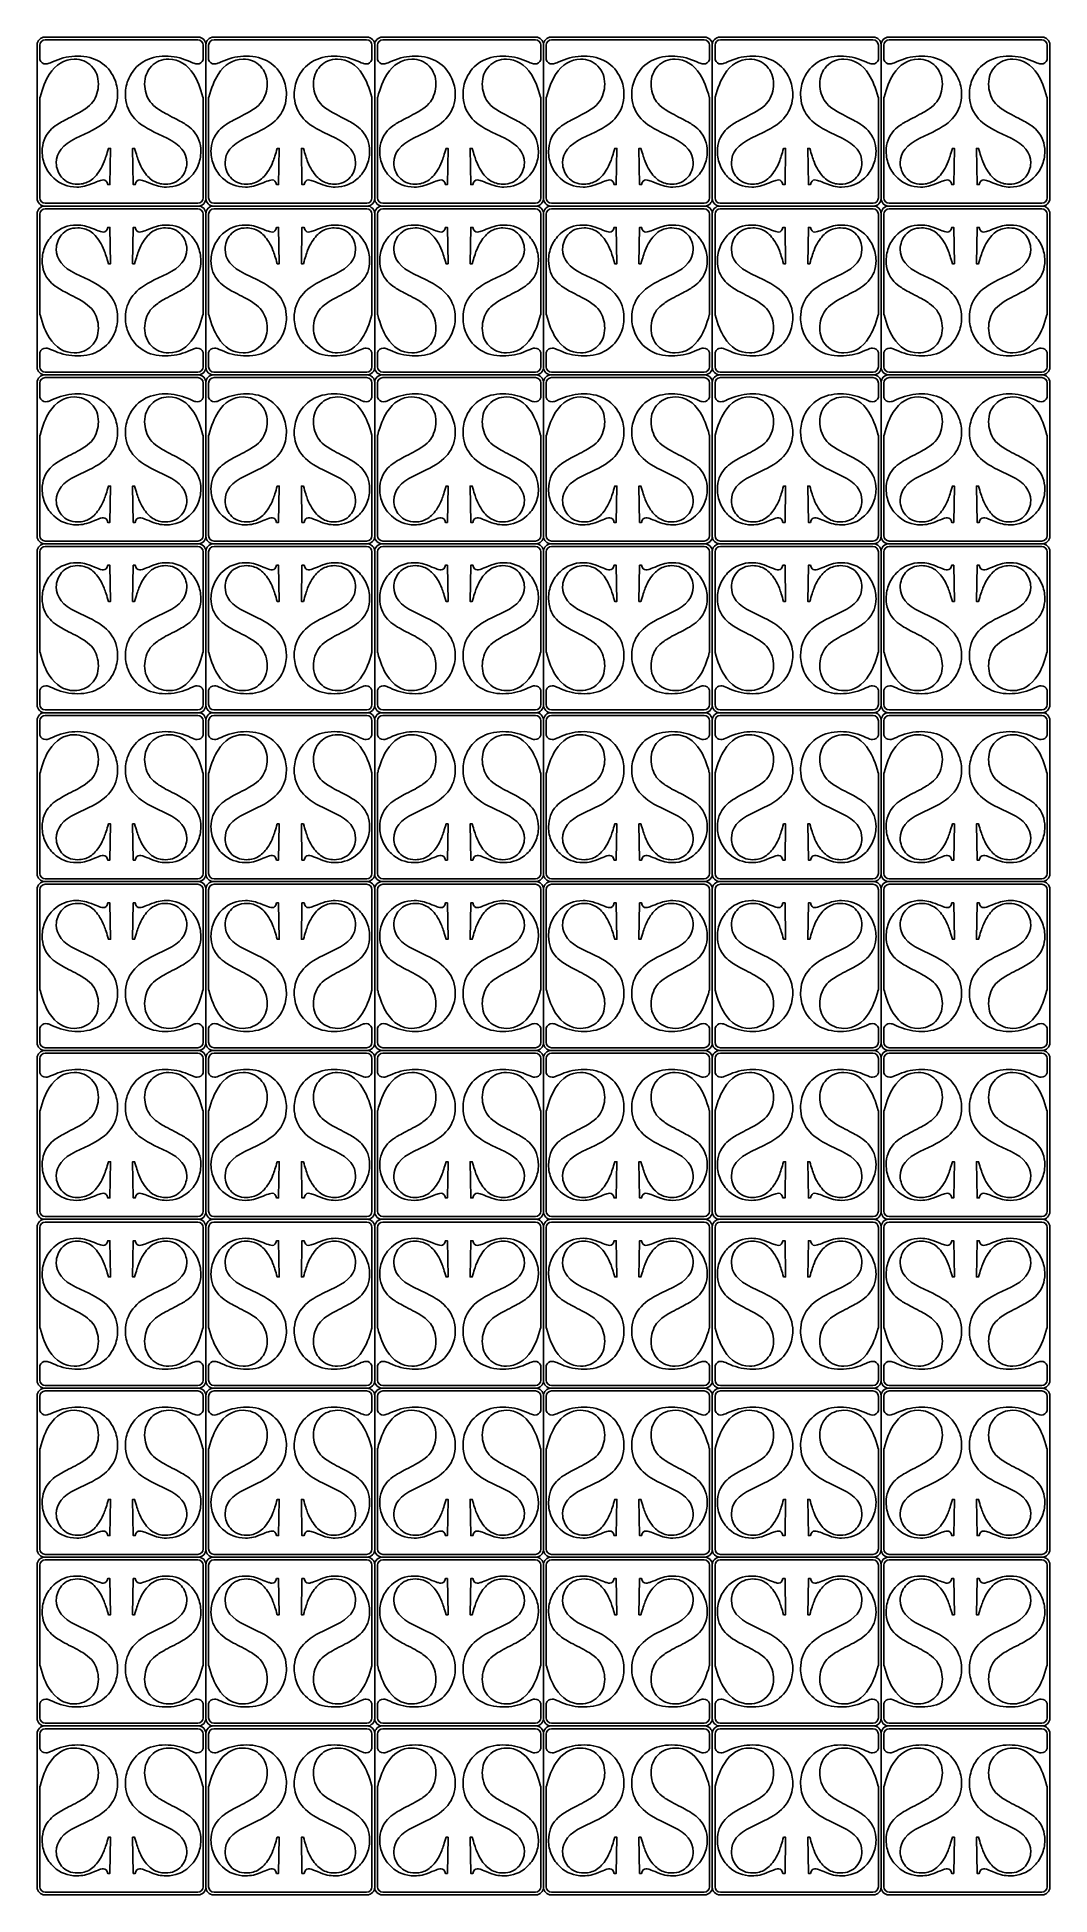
# Model space of a CAD drawing. Header units: centimetres. Extents: x -6 to 6, y -11 to 11.
import ezdxf

# ---------------------------------------------------------------- set-up
doc = ezdxf.new("R2010")
doc.units = ezdxf.units.CM
doc.header["$MEASUREMENT"] = 0
doc.layers.add('layer 1', color=7, linetype='Continuous')

msp = doc.modelspace()

# ---------------------------------------------------------------- linework, layer by layer
at = {"layer": 'layer 1', "color": 242}
for points, knots in [([(-1.90939, 9.00027), (-1.90939, 9.00027), (-0.09061, 9.00027), (-0.09061, 9.00027), (-0.09061, 9.00027), (-0.04078, 9.00027), (0, 9.04106), (0, 9.09089), (0, 9.09089), (0, 9.09089), (0, 10.90965), (0, 10.90965), (0, 10.90965), (0, 10.9595), (-0.04078, 11.00028), (-0.09061, 11.00028), (-0.09061, 11.00028), (-0.09061, 11.00028), (-1.90939, 11.00028), (-1.90939, 11.00028), (-1.90939, 11.00028), (-1.95922, 11.00028), (-2, 10.9595), (-2, 10.90967), (-2, 10.90967), (-2, 10.90967), (-2, 9.09087), (-2, 9.09087), (-2, 9.09087), (-2, 9.04104), (-1.95922, 9.00028), (-1.90939, 9.00027)], [0, 0, 0, 0, 0.11111111, 0.11111111, 0.11111111, 0.11111111, 0.22222222, 0.22222222, 0.22222222, 0.22222222, 0.33333333, 0.33333333, 0.33333333, 0.33333333, 0.44444444, 0.44444444, 0.44444444, 0.44444444, 0.55555556, 0.55555556, 0.55555556, 0.55555556, 0.66666667, 0.66666667, 0.66666667, 0.66666667, 0.77777778, 0.77777778, 0.77777778, 0.77777778, 1, 1, 1, 1]), ([(1.90939, 9.00027), (1.90939, 9.00027), (0.09061, 9.00027), (0.09061, 9.00027), (0.09061, 9.00027), (0.04078, 9.00027), (0, 9.04106), (0, 9.09089), (0, 9.09089), (0, 9.09089), (0, 10.90965), (0, 10.90965), (0, 10.90965), (0, 10.9595), (0.04078, 11.00028), (0.09061, 11.00028), (0.09061, 11.00028), (0.09061, 11.00028), (1.90939, 11.00028), (1.90939, 11.00028), (1.90939, 11.00028), (1.95922, 11.00028), (2, 10.9595), (2, 10.90967), (2, 10.90967), (2, 10.90967), (2, 9.09087), (2, 9.09087), (2, 9.09087), (2, 9.04104), (1.95922, 9.00028), (1.90939, 9.00027)], [0, 0, 0, 0, 0.11111111, 0.11111111, 0.11111111, 0.11111111, 0.22222222, 0.22222222, 0.22222222, 0.22222222, 0.33333333, 0.33333333, 0.33333333, 0.33333333, 0.44444444, 0.44444444, 0.44444444, 0.44444444, 0.55555556, 0.55555556, 0.55555556, 0.55555556, 0.66666667, 0.66666667, 0.66666667, 0.66666667, 0.77777778, 0.77777778, 0.77777778, 0.77777778, 1, 1, 1, 1]), ([(-5.9094, 9.00023), (-5.9094, 9.00023), (-4.09062, 9.00023), (-4.09062, 9.00023), (-4.09062, 9.00023), (-4.04079, 9.00023), (-4.00001, 9.04102), (-4.00001, 9.09085), (-4.00001, 9.09085), (-4.00001, 9.09085), (-4.00002, 10.90961), (-4.00002, 10.90961), (-4.00002, 10.90961), (-4.00002, 10.95946), (-4.04079, 11.00024), (-4.09062, 11.00024), (-4.09062, 11.00024), (-4.09062, 11.00024), (-5.9094, 11.00024), (-5.9094, 11.00024), (-5.9094, 11.00024), (-5.95924, 11.00024), (-6.00001, 10.95946), (-6.00001, 10.90963), (-6.00001, 10.90963), (-6.00001, 10.90963), (-6.00002, 9.09083), (-6.00002, 9.09083), (-6.00002, 9.09083), (-6.00002, 9.041), (-5.95923, 9.00024), (-5.9094, 9.00023)], [0, 0, 0, 0, 0.11111111, 0.11111111, 0.11111111, 0.11111111, 0.22222222, 0.22222222, 0.22222222, 0.22222222, 0.33333333, 0.33333333, 0.33333333, 0.33333333, 0.44444444, 0.44444444, 0.44444444, 0.44444444, 0.55555556, 0.55555556, 0.55555556, 0.55555556, 0.66666667, 0.66666667, 0.66666667, 0.66666667, 0.77777778, 0.77777778, 0.77777778, 0.77777778, 1, 1, 1, 1]), ([(-4.03228, 10.28801), (-4.03228, 10.28801), (-4.03493, 10.28797), (-4.03493, 10.28797), (-4.03493, 10.28797), (-4.06519, 10.40195), (-4.10133, 10.49159), (-4.14302, 10.55725), (-4.14302, 10.55725), (-4.2216, 10.67861), (-4.32045, 10.73911), (-4.43923, 10.73911), (-4.43923, 10.73911), (-4.52223, 10.73909), (-4.59085, 10.71145), (-4.6447, 10.65574), (-4.6447, 10.65574), (-4.69893, 10.60041), (-4.72586, 10.52996), (-4.72586, 10.44474), (-4.72586, 10.44474), (-4.72586, 10.40822), (-4.71996, 10.3706), (-4.70815, 10.3326), (-4.70815, 10.3326), (-4.69599, 10.29424), (-4.68012, 10.26141), (-4.65983, 10.23411), (-4.65983, 10.23411), (-4.63917, 10.20569), (-4.60966, 10.17878), (-4.57166, 10.15296), (-4.57166, 10.15296), (-4.53404, 10.12675), (-4.47613, 10.09393), (-4.39829, 10.05446), (-4.39829, 10.05446), (-4.33006, 10.01978), (-4.27729, 9.99064), (-4.24114, 9.96667), (-4.24114, 9.96667), (-4.20462, 9.94306), (-4.17548, 9.91871), (-4.15298, 9.89436), (-4.15298, 9.89436), (-4.09102, 9.82648), (-4.06002, 9.74386), (-4.06002, 9.64685), (-4.06002, 9.64685), (-4.06002, 9.58671), (-4.07219, 9.52917), (-4.09617, 9.47347), (-4.09617, 9.47347), (-4.12053, 9.41813), (-4.15409, 9.37055), (-4.19725, 9.33071), (-4.19725, 9.33071), (-4.2736, 9.26024), (-4.36398, 9.22484), (-4.46838, 9.22484), (-4.46838, 9.22484), (-4.50232, 9.22484), (-4.53367, 9.22817), (-4.56244, 9.23517), (-4.56244, 9.23517), (-4.59122, 9.2418), (-4.62995, 9.25546), (-4.6779, 9.27575), (-4.6779, 9.27575), (-4.71405, 9.29012), (-4.7384, 9.29936), (-4.75168, 9.30305), (-4.75168, 9.30305), (-4.7646, 9.30709), (-4.77603, 9.30895), (-4.78598, 9.30895), (-4.78598, 9.30895), (-4.81145, 9.30893), (-4.82841, 9.29087), (-4.83689, 9.25398), (-4.83689, 9.25398), (-4.83689, 9.25398), (-4.86161, 9.25397), (-4.86161, 9.25397), (-4.86161, 9.25397), (-4.86161, 9.25397), (-4.86935, 9.68299), (-4.86935, 9.68299), (-4.86935, 9.68299), (-4.86935, 9.68299), (-4.84465, 9.68299), (-4.84465, 9.68299), (-4.84465, 9.68299), (-4.8251, 9.61439), (-4.80848, 9.56201), (-4.79447, 9.52585), (-4.79447, 9.52585), (-4.78045, 9.48931), (-4.76348, 9.4554), (-4.7443, 9.42441), (-4.7443, 9.42441), (-4.70889, 9.36833), (-4.67015, 9.32665), (-4.62737, 9.29973), (-4.62737, 9.29973), (-4.58494, 9.2728), (-4.53588, 9.25915), (-4.48055, 9.25915), (-4.48055, 9.25915), (-4.40014, 9.25915), (-4.33631, 9.28644), (-4.28947, 9.34141), (-4.28947, 9.34141), (-4.26992, 9.3639), (-4.25479, 9.3901), (-4.24336, 9.42035), (-4.24336, 9.42035), (-4.2323, 9.4506), (-4.22675, 9.48085), (-4.22675, 9.5111), (-4.22675, 9.5111), (-4.22675, 9.63171), (-4.30422, 9.72874), (-4.45916, 9.80215), (-4.45916, 9.80215), (-4.45916, 9.80215), (-4.6115, 9.87591), (-4.6115, 9.87591), (-4.6115, 9.87591), (-4.72882, 9.93125), (-4.81328, 9.99249), (-4.8653, 10.05963), (-4.8653, 10.05963), (-4.92433, 10.13487), (-4.95383, 10.22194), (-4.95383, 10.32154), (-4.95383, 10.32154), (-4.95384, 10.38794), (-4.94055, 10.45139), (-4.91399, 10.51188), (-4.91399, 10.51188), (-4.87638, 10.59598), (-4.82029, 10.66127), (-4.74504, 10.70702), (-4.74504, 10.70702), (-4.67016, 10.75275), (-4.58199, 10.77563), (-4.48018, 10.77563), (-4.48018, 10.77563), (-4.38723, 10.77563), (-4.29795, 10.75719), (-4.212, 10.72067), (-4.212, 10.72067), (-4.16738, 10.70111), (-4.14081, 10.69005), (-4.13232, 10.6871), (-4.13232, 10.6871), (-4.12347, 10.68415), (-4.11388, 10.68267), (-4.10281, 10.68267), (-4.10281, 10.68267), (-4.06909, 10.68266), (-4.04534, 10.69944), (-4.03228, 10.73293), (-4.03228, 10.73293), (-4.03228, 10.73293), (-4.03228, 10.90368), (-4.03228, 10.90368), (-4.03228, 10.90368), (-4.03228, 10.93904), (-4.06121, 10.96797), (-4.09657, 10.96797), (-4.09657, 10.96797), (-4.09657, 10.96797), (-5.90346, 10.96795), (-5.90346, 10.96795), (-5.90346, 10.96795), (-5.93881, 10.96795), (-5.96774, 10.93904), (-5.96774, 10.90368), (-5.96774, 10.90368), (-5.96774, 10.90368), (-5.96774, 10.7333), (-5.96774, 10.7333), (-5.96774, 10.7333), (-5.95471, 10.69954), (-5.93093, 10.68267), (-5.89708, 10.68267), (-5.89708, 10.68267), (-5.88602, 10.68266), (-5.87643, 10.68415), (-5.86757, 10.6871), (-5.86757, 10.6871), (-5.85909, 10.69004), (-5.83253, 10.70112), (-5.78789, 10.72067), (-5.78789, 10.72067), (-5.70194, 10.75719), (-5.61267, 10.77563), (-5.51971, 10.77563), (-5.51971, 10.77563), (-5.4179, 10.77563), (-5.32974, 10.75276), (-5.25485, 10.70702), (-5.25485, 10.70702), (-5.17961, 10.66127), (-5.12353, 10.59598), (-5.08591, 10.51188), (-5.08591, 10.51188), (-5.05934, 10.45138), (-5.04606, 10.38794), (-5.04606, 10.32154), (-5.04606, 10.32154), (-5.04607, 10.22193), (-5.07558, 10.13488), (-5.1346, 10.05963), (-5.1346, 10.05963), (-5.18661, 9.99247), (-5.27109, 9.93126), (-5.38839, 9.87592), (-5.38839, 9.87592), (-5.38839, 9.87592), (-5.54074, 9.80213), (-5.54074, 9.80213), (-5.54074, 9.80213), (-5.69567, 9.72873), (-5.77314, 9.63172), (-5.77314, 9.5111), (-5.77314, 9.5111), (-5.77314, 9.48084), (-5.7676, 9.4506), (-5.75654, 9.42035), (-5.75654, 9.42035), (-5.7451, 9.3901), (-5.72997, 9.36391), (-5.71042, 9.34141), (-5.71042, 9.34141), (-5.66359, 9.28643), (-5.59976, 9.25915), (-5.51934, 9.25915), (-5.51934, 9.25915), (-5.46402, 9.25915), (-5.41495, 9.2728), (-5.37253, 9.29973), (-5.37253, 9.29973), (-5.32975, 9.32664), (-5.29101, 9.36834), (-5.25559, 9.42441), (-5.25559, 9.42441), (-5.23641, 9.45538), (-5.21944, 9.48933), (-5.20542, 9.52585), (-5.20542, 9.52585), (-5.19141, 9.562), (-5.17481, 9.61439), (-5.15526, 9.68299), (-5.15526, 9.68299), (-5.15526, 9.68299), (-5.13054, 9.68299), (-5.13054, 9.68299), (-5.13054, 9.68299), (-5.13054, 9.68299), (-5.13829, 9.25397), (-5.13829, 9.25397), (-5.13829, 9.25397), (-5.13829, 9.25397), (-5.16301, 9.25397), (-5.16301, 9.25397), (-5.16301, 9.25397), (-5.17148, 9.29086), (-5.18845, 9.30895), (-5.21391, 9.30895), (-5.21391, 9.30895), (-5.22387, 9.30893), (-5.2353, 9.3071), (-5.24821, 9.30305), (-5.24821, 9.30305), (-5.26149, 9.29935), (-5.28584, 9.29013), (-5.32199, 9.27575), (-5.32199, 9.27575), (-5.36995, 9.25546), (-5.40868, 9.24181), (-5.43745, 9.23517), (-5.43745, 9.23517), (-5.46622, 9.22815), (-5.49758, 9.22484), (-5.53152, 9.22484), (-5.53152, 9.22484), (-5.63591, 9.22484), (-5.72629, 9.26025), (-5.80265, 9.33071), (-5.80265, 9.33071), (-5.8458, 9.37055), (-5.87937, 9.41814), (-5.90372, 9.47347), (-5.90372, 9.47347), (-5.92771, 9.52916), (-5.93987, 9.58672), (-5.93987, 9.64685), (-5.93987, 9.64685), (-5.93987, 9.74385), (-5.90889, 9.82649), (-5.84691, 9.89436), (-5.84691, 9.89436), (-5.82441, 9.91869), (-5.79527, 9.94306), (-5.75875, 9.96667), (-5.75875, 9.96667), (-5.7226, 9.99063), (-5.66985, 10.01979), (-5.6016, 10.05446), (-5.6016, 10.05446), (-5.52378, 10.09391), (-5.46586, 10.12677), (-5.42823, 10.15296), (-5.42823, 10.15296), (-5.39024, 10.17877), (-5.36072, 10.2057), (-5.34006, 10.23411), (-5.34006, 10.23411), (-5.31978, 10.26139), (-5.30392, 10.29424), (-5.29174, 10.3326), (-5.29174, 10.3326), (-5.27995, 10.37059), (-5.27404, 10.40822), (-5.27404, 10.44474), (-5.27404, 10.44474), (-5.27404, 10.52994), (-5.30097, 10.60041), (-5.35519, 10.65574), (-5.35519, 10.65574), (-5.40904, 10.71145), (-5.47766, 10.73911), (-5.56066, 10.73911), (-5.56066, 10.73911), (-5.67944, 10.73909), (-5.7783, 10.67862), (-5.85687, 10.55725), (-5.85687, 10.55725), (-5.89857, 10.49158), (-5.9347, 10.40195), (-5.96496, 10.28797), (-5.96496, 10.28797), (-5.96496, 10.28797), (-5.96774, 10.28801), (-5.96774, 10.28801), (-5.96774, 10.28801), (-5.96774, 10.28801), (-5.96774, 9.09678), (-5.96774, 9.09678), (-5.96774, 9.09678), (-5.96774, 9.06142), (-5.93881, 9.03251), (-5.90345, 9.03251), (-5.90345, 9.03251), (-5.90345, 9.03251), (-4.09658, 9.03249), (-4.09658, 9.03249), (-4.09658, 9.03249), (-4.06121, 9.03249), (-4.03228, 9.06144), (-4.03228, 9.0968), (-4.03228, 9.0968), (-4.03228, 9.0968), (-4.03228, 10.28801), (-4.03228, 10.28801)], [0, 0, 0, 0, 0.01075269, 0.01075269, 0.01075269, 0.01075269, 0.02150538, 0.02150538, 0.02150538, 0.02150538, 0.03225806, 0.03225806, 0.03225806, 0.03225806, 0.04301075, 0.04301075, 0.04301075, 0.04301075, 0.05376344, 0.05376344, 0.05376344, 0.05376344, 0.06451613, 0.06451613, 0.06451613, 0.06451613, 0.07526882, 0.07526882, 0.07526882, 0.07526882, 0.08602151, 0.08602151, 0.08602151, 0.08602151, 0.09677419, 0.09677419, 0.09677419, 0.09677419, 0.10752688, 0.10752688, 0.10752688, 0.10752688, 0.11827957, 0.11827957, 0.11827957, 0.11827957, 0.12903226, 0.12903226, 0.12903226, 0.12903226, 0.13978495, 0.13978495, 0.13978495, 0.13978495, 0.15053763, 0.15053763, 0.15053763, 0.15053763, 0.16129032, 0.16129032, 0.16129032, 0.16129032, 0.17204301, 0.17204301, 0.17204301, 0.17204301, 0.1827957, 0.1827957, 0.1827957, 0.1827957, 0.19354839, 0.19354839, 0.19354839, 0.19354839, 0.20430108, 0.20430108, 0.20430108, 0.20430108, 0.21505376, 0.21505376, 0.21505376, 0.21505376, 0.22580645, 0.22580645, 0.22580645, 0.22580645, 0.23655914, 0.23655914, 0.23655914, 0.23655914, 0.24731183, 0.24731183, 0.24731183, 0.24731183, 0.25806452, 0.25806452, 0.25806452, 0.25806452, 0.2688172, 0.2688172, 0.2688172, 0.2688172, 0.27956989, 0.27956989, 0.27956989, 0.27956989, 0.29032258, 0.29032258, 0.29032258, 0.29032258, 0.30107527, 0.30107527, 0.30107527, 0.30107527, 0.31182796, 0.31182796, 0.31182796, 0.31182796, 0.32258065, 0.32258065, 0.32258065, 0.32258065, 0.33333333, 0.33333333, 0.33333333, 0.33333333, 0.34408602, 0.34408602, 0.34408602, 0.34408602, 0.35483871, 0.35483871, 0.35483871, 0.35483871, 0.3655914, 0.3655914, 0.3655914, 0.3655914, 0.37634409, 0.37634409, 0.37634409, 0.37634409, 0.38709677, 0.38709677, 0.38709677, 0.38709677, 0.39784946, 0.39784946, 0.39784946, 0.39784946, 0.40860215, 0.40860215, 0.40860215, 0.40860215, 0.41935484, 0.41935484, 0.41935484, 0.41935484, 0.43010753, 0.43010753, 0.43010753, 0.43010753, 0.44086022, 0.44086022, 0.44086022, 0.44086022, 0.4516129, 0.4516129, 0.4516129, 0.4516129, 0.46236559, 0.46236559, 0.46236559, 0.46236559, 0.47311828, 0.47311828, 0.47311828, 0.47311828, 0.48387097, 0.48387097, 0.48387097, 0.48387097, 0.49462366, 0.49462366, 0.49462366, 0.49462366, 0.50537634, 0.50537634, 0.50537634, 0.50537634, 0.51612903, 0.51612903, 0.51612903, 0.51612903, 0.52688172, 0.52688172, 0.52688172, 0.52688172, 0.53763441, 0.53763441, 0.53763441, 0.53763441, 0.5483871, 0.5483871, 0.5483871, 0.5483871, 0.55913978, 0.55913978, 0.55913978, 0.55913978, 0.56989247, 0.56989247, 0.56989247, 0.56989247, 0.58064516, 0.58064516, 0.58064516, 0.58064516, 0.59139785, 0.59139785, 0.59139785, 0.59139785, 0.60215054, 0.60215054, 0.60215054, 0.60215054, 0.61290323, 0.61290323, 0.61290323, 0.61290323, 0.62365591, 0.62365591, 0.62365591, 0.62365591, 0.6344086, 0.6344086, 0.6344086, 0.6344086, 0.64516129, 0.64516129, 0.64516129, 0.64516129, 0.65591398, 0.65591398, 0.65591398, 0.65591398, 0.66666667, 0.66666667, 0.66666667, 0.66666667, 0.67741935, 0.67741935, 0.67741935, 0.67741935, 0.68817204, 0.68817204, 0.68817204, 0.68817204, 0.69892473, 0.69892473, 0.69892473, 0.69892473, 0.70967742, 0.70967742, 0.70967742, 0.70967742, 0.72043011, 0.72043011, 0.72043011, 0.72043011, 0.7311828, 0.7311828, 0.7311828, 0.7311828, 0.74193548, 0.74193548, 0.74193548, 0.74193548, 0.75268817, 0.75268817, 0.75268817, 0.75268817, 0.76344086, 0.76344086, 0.76344086, 0.76344086, 0.77419355, 0.77419355, 0.77419355, 0.77419355, 0.78494624, 0.78494624, 0.78494624, 0.78494624, 0.79569892, 0.79569892, 0.79569892, 0.79569892, 0.80645161, 0.80645161, 0.80645161, 0.80645161, 0.8172043, 0.8172043, 0.8172043, 0.8172043, 0.82795699, 0.82795699, 0.82795699, 0.82795699, 0.83870968, 0.83870968, 0.83870968, 0.83870968, 0.84946237, 0.84946237, 0.84946237, 0.84946237, 0.86021505, 0.86021505, 0.86021505, 0.86021505, 0.87096774, 0.87096774, 0.87096774, 0.87096774, 0.88172043, 0.88172043, 0.88172043, 0.88172043, 0.89247312, 0.89247312, 0.89247312, 0.89247312, 0.90322581, 0.90322581, 0.90322581, 0.90322581, 0.91397849, 0.91397849, 0.91397849, 0.91397849, 0.92473118, 0.92473118, 0.92473118, 0.92473118, 0.93548387, 0.93548387, 0.93548387, 0.93548387, 0.94623656, 0.94623656, 0.94623656, 0.94623656, 0.95698925, 0.95698925, 0.95698925, 0.95698925, 0.96774194, 0.96774194, 0.96774194, 0.96774194, 0.97849462, 0.97849462, 0.97849462, 0.97849462, 1, 1, 1, 1]), ([(-3.9094, 9.00025), (-3.9094, 9.00025), (-2.09061, 9.00025), (-2.09061, 9.00025), (-2.09061, 9.00025), (-2.04078, 9.00025), (-2, 9.04104), (-2, 9.09087), (-2, 9.09087), (-2, 9.09087), (-2, 10.90963), (-2, 10.90963), (-2, 10.90963), (-2, 10.95948), (-2.04078, 11.00026), (-2.09061, 11.00026), (-2.09061, 11.00026), (-2.09061, 11.00026), (-3.9094, 11.00026), (-3.9094, 11.00026), (-3.9094, 11.00026), (-3.95923, 11.00026), (-4, 10.95948), (-4, 10.90965), (-4, 10.90965), (-4, 10.90965), (-4.00001, 9.09085), (-4.00001, 9.09085), (-4.00001, 9.09085), (-4.00001, 9.04102), (-3.95922, 9.00026), (-3.9094, 9.00025)], [0, 0, 0, 0, 0.11111111, 0.11111111, 0.11111111, 0.11111111, 0.22222222, 0.22222222, 0.22222222, 0.22222222, 0.33333333, 0.33333333, 0.33333333, 0.33333333, 0.44444444, 0.44444444, 0.44444444, 0.44444444, 0.55555556, 0.55555556, 0.55555556, 0.55555556, 0.66666667, 0.66666667, 0.66666667, 0.66666667, 0.77777778, 0.77777778, 0.77777778, 0.77777778, 1, 1, 1, 1]), ([(-2.03227, 10.28803), (-2.03227, 10.28803), (-2.03492, 10.28799), (-2.03492, 10.28799), (-2.03492, 10.28799), (-2.06518, 10.40197), (-2.10132, 10.49161), (-2.14301, 10.55727), (-2.14301, 10.55727), (-2.2216, 10.67863), (-2.32044, 10.73913), (-2.43922, 10.73913), (-2.43922, 10.73913), (-2.52222, 10.73911), (-2.59084, 10.71147), (-2.64469, 10.65576), (-2.64469, 10.65576), (-2.69892, 10.60043), (-2.72585, 10.52998), (-2.72585, 10.44476), (-2.72585, 10.44476), (-2.72586, 10.40824), (-2.71995, 10.37062), (-2.70814, 10.33262), (-2.70814, 10.33262), (-2.69597, 10.29426), (-2.68011, 10.26143), (-2.65982, 10.23413), (-2.65982, 10.23413), (-2.63916, 10.20571), (-2.60965, 10.1788), (-2.57165, 10.15298), (-2.57165, 10.15298), (-2.53404, 10.12677), (-2.47612, 10.09395), (-2.39828, 10.05448), (-2.39828, 10.05448), (-2.33005, 10.0198), (-2.27728, 9.99066), (-2.24113, 9.96669), (-2.24113, 9.96669), (-2.20461, 9.94308), (-2.17547, 9.91873), (-2.15297, 9.89438), (-2.15297, 9.89438), (-2.09101, 9.8265), (-2.06001, 9.74388), (-2.06001, 9.64687), (-2.06001, 9.64687), (-2.06001, 9.58673), (-2.07218, 9.52919), (-2.09616, 9.47349), (-2.09616, 9.47349), (-2.12051, 9.41815), (-2.15408, 9.37057), (-2.19724, 9.33073), (-2.19724, 9.33073), (-2.2736, 9.26026), (-2.36397, 9.22486), (-2.46837, 9.22486), (-2.46837, 9.22486), (-2.50232, 9.22486), (-2.53366, 9.22819), (-2.56243, 9.23519), (-2.56243, 9.23519), (-2.59122, 9.24182), (-2.62994, 9.25548), (-2.67789, 9.27577), (-2.67789, 9.27577), (-2.71404, 9.29014), (-2.73839, 9.29938), (-2.75167, 9.30307), (-2.75167, 9.30307), (-2.76458, 9.30711), (-2.77602, 9.30897), (-2.78597, 9.30897), (-2.78597, 9.30897), (-2.81143, 9.30895), (-2.8284, 9.29089), (-2.83688, 9.254), (-2.83688, 9.254), (-2.83688, 9.254), (-2.86161, 9.25399), (-2.86161, 9.25399), (-2.86161, 9.25399), (-2.86161, 9.25399), (-2.86935, 9.68301), (-2.86935, 9.68301), (-2.86935, 9.68301), (-2.86935, 9.68301), (-2.84463, 9.68301), (-2.84463, 9.68301), (-2.84463, 9.68301), (-2.82509, 9.61441), (-2.80847, 9.56203), (-2.79446, 9.52587), (-2.79446, 9.52587), (-2.78045, 9.48933), (-2.76347, 9.45542), (-2.74429, 9.42443), (-2.74429, 9.42443), (-2.70888, 9.36835), (-2.67014, 9.32667), (-2.62736, 9.29975), (-2.62736, 9.29975), (-2.58494, 9.27282), (-2.53587, 9.25917), (-2.48054, 9.25917), (-2.48054, 9.25917), (-2.40012, 9.25917), (-2.3363, 9.28646), (-2.28946, 9.34143), (-2.28946, 9.34143), (-2.26992, 9.36392), (-2.25478, 9.39012), (-2.24335, 9.42037), (-2.24335, 9.42037), (-2.23228, 9.45062), (-2.22674, 9.48087), (-2.22674, 9.51112), (-2.22674, 9.51112), (-2.22675, 9.63173), (-2.30421, 9.72876), (-2.45915, 9.80217), (-2.45915, 9.80217), (-2.45915, 9.80217), (-2.6115, 9.87593), (-2.6115, 9.87593), (-2.6115, 9.87593), (-2.72881, 9.93127), (-2.81327, 9.99251), (-2.86529, 10.05965), (-2.86529, 10.05965), (-2.92432, 10.13489), (-2.95382, 10.22196), (-2.95382, 10.32156), (-2.95382, 10.32156), (-2.95382, 10.38796), (-2.94054, 10.45141), (-2.91398, 10.5119), (-2.91398, 10.5119), (-2.87636, 10.596), (-2.82028, 10.66129), (-2.74503, 10.70704), (-2.74503, 10.70704), (-2.67015, 10.75277), (-2.58198, 10.77565), (-2.48017, 10.77565), (-2.48017, 10.77565), (-2.38721, 10.77565), (-2.29794, 10.75721), (-2.21199, 10.72069), (-2.21199, 10.72069), (-2.16737, 10.70113), (-2.1408, 10.69007), (-2.13231, 10.68712), (-2.13231, 10.68712), (-2.12346, 10.68417), (-2.11387, 10.68269), (-2.1028, 10.68269), (-2.1028, 10.68269), (-2.06908, 10.68268), (-2.04533, 10.69946), (-2.03227, 10.73295), (-2.03227, 10.73295), (-2.03227, 10.73295), (-2.03227, 10.9037), (-2.03227, 10.9037), (-2.03227, 10.9037), (-2.03227, 10.93906), (-2.0612, 10.96799), (-2.09656, 10.96799), (-2.09656, 10.96799), (-2.09656, 10.96799), (-3.90345, 10.96797), (-3.90345, 10.96797), (-3.90345, 10.96797), (-3.93881, 10.96797), (-3.96773, 10.93906), (-3.96773, 10.9037), (-3.96773, 10.9037), (-3.96773, 10.9037), (-3.96774, 10.73332), (-3.96774, 10.73332), (-3.96774, 10.73332), (-3.9547, 10.69956), (-3.93092, 10.68269), (-3.89707, 10.68269), (-3.89707, 10.68269), (-3.886, 10.68268), (-3.87642, 10.68417), (-3.86756, 10.68712), (-3.86756, 10.68712), (-3.85908, 10.69006), (-3.83252, 10.70114), (-3.78788, 10.72069), (-3.78788, 10.72069), (-3.70193, 10.75721), (-3.61266, 10.77565), (-3.5197, 10.77565), (-3.5197, 10.77565), (-3.4179, 10.77565), (-3.32973, 10.75278), (-3.25484, 10.70704), (-3.25484, 10.70704), (-3.1796, 10.66129), (-3.12352, 10.596), (-3.0859, 10.5119), (-3.0859, 10.5119), (-3.05933, 10.4514), (-3.04605, 10.38796), (-3.04605, 10.32156), (-3.04605, 10.32156), (-3.04606, 10.22195), (-3.07557, 10.1349), (-3.13459, 10.05965), (-3.13459, 10.05965), (-3.1866, 9.99249), (-3.27108, 9.93128), (-3.38838, 9.87594), (-3.38838, 9.87594), (-3.38838, 9.87594), (-3.54073, 9.80215), (-3.54073, 9.80215), (-3.54073, 9.80215), (-3.69566, 9.72875), (-3.77313, 9.63174), (-3.77313, 9.51112), (-3.77313, 9.51112), (-3.77313, 9.48086), (-3.76759, 9.45062), (-3.75653, 9.42037), (-3.75653, 9.42037), (-3.74509, 9.39012), (-3.72996, 9.36393), (-3.71041, 9.34143), (-3.71041, 9.34143), (-3.66357, 9.28645), (-3.59975, 9.25917), (-3.51933, 9.25917), (-3.51933, 9.25917), (-3.46401, 9.25917), (-3.41494, 9.27282), (-3.37252, 9.29975), (-3.37252, 9.29975), (-3.32973, 9.32666), (-3.291, 9.36836), (-3.25558, 9.42443), (-3.25558, 9.42443), (-3.23641, 9.4554), (-3.21943, 9.48935), (-3.20541, 9.52587), (-3.20541, 9.52587), (-3.1914, 9.56202), (-3.1748, 9.61441), (-3.15525, 9.68301), (-3.15525, 9.68301), (-3.15525, 9.68301), (-3.13053, 9.68301), (-3.13053, 9.68301), (-3.13053, 9.68301), (-3.13053, 9.68301), (-3.13828, 9.25399), (-3.13828, 9.25399), (-3.13828, 9.25399), (-3.13828, 9.25399), (-3.163, 9.25399), (-3.163, 9.25399), (-3.163, 9.25399), (-3.17147, 9.29088), (-3.18844, 9.30897), (-3.2139, 9.30897), (-3.2139, 9.30897), (-3.22386, 9.30895), (-3.23529, 9.30712), (-3.2482, 9.30307), (-3.2482, 9.30307), (-3.26148, 9.29937), (-3.28583, 9.29015), (-3.32198, 9.27577), (-3.32198, 9.27577), (-3.36994, 9.25548), (-3.40867, 9.24183), (-3.43744, 9.23519), (-3.43744, 9.23519), (-3.46622, 9.22817), (-3.49757, 9.22486), (-3.53151, 9.22486), (-3.53151, 9.22486), (-3.6359, 9.22486), (-3.72628, 9.26027), (-3.80264, 9.33073), (-3.80264, 9.33073), (-3.84579, 9.37057), (-3.87936, 9.41816), (-3.90371, 9.47349), (-3.90371, 9.47349), (-3.9277, 9.52918), (-3.93986, 9.58674), (-3.93986, 9.64687), (-3.93986, 9.64687), (-3.93987, 9.74387), (-3.90888, 9.82651), (-3.8469, 9.89438), (-3.8469, 9.89438), (-3.82441, 9.91871), (-3.79526, 9.94308), (-3.75874, 9.96669), (-3.75874, 9.96669), (-3.72259, 9.99065), (-3.66984, 10.01981), (-3.60159, 10.05448), (-3.60159, 10.05448), (-3.52377, 10.09393), (-3.46585, 10.12679), (-3.42822, 10.15298), (-3.42822, 10.15298), (-3.39023, 10.17879), (-3.36071, 10.20572), (-3.34005, 10.23413), (-3.34005, 10.23413), (-3.31977, 10.26141), (-3.30391, 10.29426), (-3.29173, 10.33262), (-3.29173, 10.33262), (-3.27994, 10.37061), (-3.27403, 10.40824), (-3.27403, 10.44476), (-3.27403, 10.44476), (-3.27403, 10.52996), (-3.30096, 10.60043), (-3.35518, 10.65576), (-3.35518, 10.65576), (-3.40904, 10.71147), (-3.47765, 10.73913), (-3.56065, 10.73913), (-3.56065, 10.73913), (-3.67943, 10.73911), (-3.77829, 10.67864), (-3.85686, 10.55727), (-3.85686, 10.55727), (-3.89855, 10.4916), (-3.93469, 10.40197), (-3.96495, 10.28799), (-3.96495, 10.28799), (-3.96495, 10.28799), (-3.96774, 10.28803), (-3.96774, 10.28803), (-3.96774, 10.28803), (-3.96774, 10.28803), (-3.96774, 9.0968), (-3.96774, 9.0968), (-3.96774, 9.0968), (-3.96774, 9.06144), (-3.9388, 9.03253), (-3.90344, 9.03253), (-3.90344, 9.03253), (-3.90344, 9.03253), (-2.09656, 9.03251), (-2.09656, 9.03251), (-2.09656, 9.03251), (-2.0612, 9.03251), (-2.03227, 9.06146), (-2.03227, 9.09682), (-2.03227, 9.09682), (-2.03227, 9.09682), (-2.03227, 10.28803), (-2.03227, 10.28803)], [0, 0, 0, 0, 0.01075269, 0.01075269, 0.01075269, 0.01075269, 0.02150538, 0.02150538, 0.02150538, 0.02150538, 0.03225806, 0.03225806, 0.03225806, 0.03225806, 0.04301075, 0.04301075, 0.04301075, 0.04301075, 0.05376344, 0.05376344, 0.05376344, 0.05376344, 0.06451613, 0.06451613, 0.06451613, 0.06451613, 0.07526882, 0.07526882, 0.07526882, 0.07526882, 0.08602151, 0.08602151, 0.08602151, 0.08602151, 0.09677419, 0.09677419, 0.09677419, 0.09677419, 0.10752688, 0.10752688, 0.10752688, 0.10752688, 0.11827957, 0.11827957, 0.11827957, 0.11827957, 0.12903226, 0.12903226, 0.12903226, 0.12903226, 0.13978495, 0.13978495, 0.13978495, 0.13978495, 0.15053763, 0.15053763, 0.15053763, 0.15053763, 0.16129032, 0.16129032, 0.16129032, 0.16129032, 0.17204301, 0.17204301, 0.17204301, 0.17204301, 0.1827957, 0.1827957, 0.1827957, 0.1827957, 0.19354839, 0.19354839, 0.19354839, 0.19354839, 0.20430108, 0.20430108, 0.20430108, 0.20430108, 0.21505376, 0.21505376, 0.21505376, 0.21505376, 0.22580645, 0.22580645, 0.22580645, 0.22580645, 0.23655914, 0.23655914, 0.23655914, 0.23655914, 0.24731183, 0.24731183, 0.24731183, 0.24731183, 0.25806452, 0.25806452, 0.25806452, 0.25806452, 0.2688172, 0.2688172, 0.2688172, 0.2688172, 0.27956989, 0.27956989, 0.27956989, 0.27956989, 0.29032258, 0.29032258, 0.29032258, 0.29032258, 0.30107527, 0.30107527, 0.30107527, 0.30107527, 0.31182796, 0.31182796, 0.31182796, 0.31182796, 0.32258065, 0.32258065, 0.32258065, 0.32258065, 0.33333333, 0.33333333, 0.33333333, 0.33333333, 0.34408602, 0.34408602, 0.34408602, 0.34408602, 0.35483871, 0.35483871, 0.35483871, 0.35483871, 0.3655914, 0.3655914, 0.3655914, 0.3655914, 0.37634409, 0.37634409, 0.37634409, 0.37634409, 0.38709677, 0.38709677, 0.38709677, 0.38709677, 0.39784946, 0.39784946, 0.39784946, 0.39784946, 0.40860215, 0.40860215, 0.40860215, 0.40860215, 0.41935484, 0.41935484, 0.41935484, 0.41935484, 0.43010753, 0.43010753, 0.43010753, 0.43010753, 0.44086022, 0.44086022, 0.44086022, 0.44086022, 0.4516129, 0.4516129, 0.4516129, 0.4516129, 0.46236559, 0.46236559, 0.46236559, 0.46236559, 0.47311828, 0.47311828, 0.47311828, 0.47311828, 0.48387097, 0.48387097, 0.48387097, 0.48387097, 0.49462366, 0.49462366, 0.49462366, 0.49462366, 0.50537634, 0.50537634, 0.50537634, 0.50537634, 0.51612903, 0.51612903, 0.51612903, 0.51612903, 0.52688172, 0.52688172, 0.52688172, 0.52688172, 0.53763441, 0.53763441, 0.53763441, 0.53763441, 0.5483871, 0.5483871, 0.5483871, 0.5483871, 0.55913978, 0.55913978, 0.55913978, 0.55913978, 0.56989247, 0.56989247, 0.56989247, 0.56989247, 0.58064516, 0.58064516, 0.58064516, 0.58064516, 0.59139785, 0.59139785, 0.59139785, 0.59139785, 0.60215054, 0.60215054, 0.60215054, 0.60215054, 0.61290323, 0.61290323, 0.61290323, 0.61290323, 0.62365591, 0.62365591, 0.62365591, 0.62365591, 0.6344086, 0.6344086, 0.6344086, 0.6344086, 0.64516129, 0.64516129, 0.64516129, 0.64516129, 0.65591398, 0.65591398, 0.65591398, 0.65591398, 0.66666667, 0.66666667, 0.66666667, 0.66666667, 0.67741935, 0.67741935, 0.67741935, 0.67741935, 0.68817204, 0.68817204, 0.68817204, 0.68817204, 0.69892473, 0.69892473, 0.69892473, 0.69892473, 0.70967742, 0.70967742, 0.70967742, 0.70967742, 0.72043011, 0.72043011, 0.72043011, 0.72043011, 0.7311828, 0.7311828, 0.7311828, 0.7311828, 0.74193548, 0.74193548, 0.74193548, 0.74193548, 0.75268817, 0.75268817, 0.75268817, 0.75268817, 0.76344086, 0.76344086, 0.76344086, 0.76344086, 0.77419355, 0.77419355, 0.77419355, 0.77419355, 0.78494624, 0.78494624, 0.78494624, 0.78494624, 0.79569892, 0.79569892, 0.79569892, 0.79569892, 0.80645161, 0.80645161, 0.80645161, 0.80645161, 0.8172043, 0.8172043, 0.8172043, 0.8172043, 0.82795699, 0.82795699, 0.82795699, 0.82795699, 0.83870968, 0.83870968, 0.83870968, 0.83870968, 0.84946237, 0.84946237, 0.84946237, 0.84946237, 0.86021505, 0.86021505, 0.86021505, 0.86021505, 0.87096774, 0.87096774, 0.87096774, 0.87096774, 0.88172043, 0.88172043, 0.88172043, 0.88172043, 0.89247312, 0.89247312, 0.89247312, 0.89247312, 0.90322581, 0.90322581, 0.90322581, 0.90322581, 0.91397849, 0.91397849, 0.91397849, 0.91397849, 0.92473118, 0.92473118, 0.92473118, 0.92473118, 0.93548387, 0.93548387, 0.93548387, 0.93548387, 0.94623656, 0.94623656, 0.94623656, 0.94623656, 0.95698925, 0.95698925, 0.95698925, 0.95698925, 0.96774194, 0.96774194, 0.96774194, 0.96774194, 0.97849462, 0.97849462, 0.97849462, 0.97849462, 1, 1, 1, 1]), ([(-0.03227, 10.28805), (-0.03227, 10.28805), (-0.03492, 10.28801), (-0.03492, 10.28801), (-0.03492, 10.28801), (-0.06518, 10.40199), (-0.10132, 10.49163), (-0.14301, 10.55729), (-0.14301, 10.55729), (-0.22159, 10.67865), (-0.32044, 10.73915), (-0.43922, 10.73915), (-0.43922, 10.73915), (-0.52222, 10.73913), (-0.59084, 10.71149), (-0.64469, 10.65578), (-0.64469, 10.65578), (-0.69892, 10.60045), (-0.72585, 10.53), (-0.72585, 10.44478), (-0.72585, 10.44478), (-0.72585, 10.40826), (-0.71995, 10.37064), (-0.70814, 10.33264), (-0.70814, 10.33264), (-0.69597, 10.29428), (-0.68011, 10.26145), (-0.65982, 10.23415), (-0.65982, 10.23415), (-0.63916, 10.20573), (-0.60965, 10.17882), (-0.57165, 10.153), (-0.57165, 10.153), (-0.53403, 10.12679), (-0.47612, 10.09397), (-0.39828, 10.0545), (-0.39828, 10.0545), (-0.33004, 10.01982), (-0.27728, 9.99068), (-0.24113, 9.96671), (-0.24113, 9.96671), (-0.20461, 9.9431), (-0.17547, 9.91875), (-0.15297, 9.8944), (-0.15297, 9.8944), (-0.091, 9.82652), (-0.06001, 9.7439), (-0.06001, 9.64689), (-0.06001, 9.64689), (-0.06001, 9.58675), (-0.07218, 9.52921), (-0.09616, 9.47351), (-0.09616, 9.47351), (-0.12051, 9.41817), (-0.15408, 9.37059), (-0.19724, 9.33075), (-0.19724, 9.33075), (-0.27359, 9.26028), (-0.36397, 9.22488), (-0.46837, 9.22488), (-0.46837, 9.22488), (-0.50231, 9.22488), (-0.53366, 9.22821), (-0.56243, 9.23521), (-0.56243, 9.23521), (-0.59121, 9.24184), (-0.62994, 9.2555), (-0.67789, 9.27579), (-0.67789, 9.27579), (-0.71404, 9.29016), (-0.73839, 9.2994), (-0.75167, 9.30309), (-0.75167, 9.30309), (-0.76458, 9.30713), (-0.77602, 9.30899), (-0.78597, 9.30899), (-0.78597, 9.30899), (-0.81143, 9.30897), (-0.8284, 9.29091), (-0.83688, 9.25402), (-0.83688, 9.25402), (-0.83688, 9.25402), (-0.8616, 9.25401), (-0.8616, 9.25401), (-0.8616, 9.25401), (-0.8616, 9.25401), (-0.86934, 9.68303), (-0.86934, 9.68303), (-0.86934, 9.68303), (-0.86934, 9.68303), (-0.84463, 9.68303), (-0.84463, 9.68303), (-0.84463, 9.68303), (-0.82508, 9.61443), (-0.80847, 9.56205), (-0.79446, 9.52589), (-0.79446, 9.52589), (-0.78044, 9.48935), (-0.76347, 9.45544), (-0.74429, 9.42445), (-0.74429, 9.42445), (-0.70888, 9.36837), (-0.67014, 9.32669), (-0.62736, 9.29977), (-0.62736, 9.29977), (-0.58493, 9.27284), (-0.53587, 9.25919), (-0.48054, 9.25919), (-0.48054, 9.25919), (-0.40012, 9.25919), (-0.3363, 9.28648), (-0.28946, 9.34145), (-0.28946, 9.34145), (-0.26991, 9.36394), (-0.25478, 9.39014), (-0.24335, 9.42039), (-0.24335, 9.42039), (-0.23228, 9.45064), (-0.22674, 9.48089), (-0.22674, 9.51114), (-0.22674, 9.51114), (-0.22674, 9.63175), (-0.30421, 9.72878), (-0.45915, 9.80219), (-0.45915, 9.80219), (-0.45915, 9.80219), (-0.61149, 9.87595), (-0.61149, 9.87595), (-0.61149, 9.87595), (-0.7288, 9.93129), (-0.81327, 9.99253), (-0.86529, 10.05967), (-0.86529, 10.05967), (-0.92431, 10.13491), (-0.95382, 10.22198), (-0.95382, 10.32158), (-0.95382, 10.32158), (-0.95382, 10.38798), (-0.94054, 10.45143), (-0.91398, 10.51192), (-0.91398, 10.51192), (-0.87636, 10.59602), (-0.82028, 10.66131), (-0.74503, 10.70706), (-0.74503, 10.70706), (-0.67014, 10.75279), (-0.58198, 10.77567), (-0.48017, 10.77567), (-0.48017, 10.77567), (-0.38721, 10.77567), (-0.29794, 10.75723), (-0.21199, 10.72071), (-0.21199, 10.72071), (-0.16736, 10.70115), (-0.1408, 10.69009), (-0.13231, 10.68714), (-0.13231, 10.68714), (-0.12346, 10.68419), (-0.11387, 10.68271), (-0.1028, 10.68271), (-0.1028, 10.68271), (-0.06908, 10.6827), (-0.04533, 10.69948), (-0.03227, 10.73297), (-0.03227, 10.73297), (-0.03227, 10.73297), (-0.03227, 10.90372), (-0.03227, 10.90372), (-0.03227, 10.90372), (-0.03227, 10.93908), (-0.0612, 10.96801), (-0.09656, 10.96801), (-0.09656, 10.96801), (-0.09656, 10.96801), (-1.90344, 10.96799), (-1.90344, 10.96799), (-1.90344, 10.96799), (-1.9388, 10.96799), (-1.96773, 10.93908), (-1.96773, 10.90372), (-1.96773, 10.90372), (-1.96773, 10.90372), (-1.96773, 10.73334), (-1.96773, 10.73334), (-1.96773, 10.73334), (-1.95471, 10.69958), (-1.93092, 10.68271), (-1.89707, 10.68271), (-1.89707, 10.68271), (-1.886, 10.6827), (-1.87642, 10.68419), (-1.86756, 10.68714), (-1.86756, 10.68714), (-1.85907, 10.69008), (-1.83252, 10.70116), (-1.78788, 10.72071), (-1.78788, 10.72071), (-1.70193, 10.75723), (-1.61266, 10.77567), (-1.5197, 10.77567), (-1.5197, 10.77567), (-1.41789, 10.77567), (-1.32973, 10.7528), (-1.25484, 10.70706), (-1.25484, 10.70706), (-1.17959, 10.66131), (-1.12352, 10.59602), (-1.0859, 10.51192), (-1.0859, 10.51192), (-1.05933, 10.45142), (-1.04605, 10.38798), (-1.04605, 10.32158), (-1.04605, 10.32158), (-1.04605, 10.22197), (-1.07557, 10.13492), (-1.13459, 10.05967), (-1.13459, 10.05967), (-1.1866, 9.99251), (-1.27108, 9.9313), (-1.38838, 9.87596), (-1.38838, 9.87596), (-1.38838, 9.87596), (-1.54073, 9.80217), (-1.54073, 9.80217), (-1.54073, 9.80217), (-1.69566, 9.72877), (-1.77313, 9.63176), (-1.77313, 9.51114), (-1.77313, 9.51114), (-1.77313, 9.48088), (-1.76759, 9.45064), (-1.75653, 9.42039), (-1.75653, 9.42039), (-1.74509, 9.39014), (-1.72996, 9.36395), (-1.71041, 9.34145), (-1.71041, 9.34145), (-1.66357, 9.28647), (-1.59975, 9.25919), (-1.51933, 9.25919), (-1.51933, 9.25919), (-1.464, 9.25919), (-1.41494, 9.27284), (-1.37252, 9.29977), (-1.37252, 9.29977), (-1.32973, 9.32668), (-1.291, 9.36838), (-1.25558, 9.42445), (-1.25558, 9.42445), (-1.2364, 9.45542), (-1.21943, 9.48937), (-1.20541, 9.52589), (-1.20541, 9.52589), (-1.1914, 9.56204), (-1.1748, 9.61443), (-1.15525, 9.68303), (-1.15525, 9.68303), (-1.15525, 9.68303), (-1.13054, 9.68303), (-1.13054, 9.68303), (-1.13054, 9.68303), (-1.13054, 9.68303), (-1.13828, 9.25401), (-1.13828, 9.25401), (-1.13828, 9.25401), (-1.13828, 9.25401), (-1.16299, 9.25401), (-1.16299, 9.25401), (-1.16299, 9.25401), (-1.17147, 9.2909), (-1.18844, 9.30899), (-1.2139, 9.30899), (-1.2139, 9.30899), (-1.22386, 9.30897), (-1.23529, 9.30714), (-1.2482, 9.30309), (-1.2482, 9.30309), (-1.26148, 9.29939), (-1.28583, 9.29017), (-1.32198, 9.27579), (-1.32198, 9.27579), (-1.36994, 9.2555), (-1.40867, 9.24185), (-1.43744, 9.23521), (-1.43744, 9.23521), (-1.46621, 9.22819), (-1.49757, 9.22488), (-1.53151, 9.22488), (-1.53151, 9.22488), (-1.6359, 9.22488), (-1.72628, 9.26029), (-1.80264, 9.33075), (-1.80264, 9.33075), (-1.84579, 9.37059), (-1.87936, 9.41818), (-1.90371, 9.47351), (-1.90371, 9.47351), (-1.92769, 9.5292), (-1.93986, 9.58676), (-1.93986, 9.64689), (-1.93986, 9.64689), (-1.93986, 9.74389), (-1.90888, 9.82653), (-1.8469, 9.8944), (-1.8469, 9.8944), (-1.8244, 9.91873), (-1.79526, 9.9431), (-1.75874, 9.96671), (-1.75874, 9.96671), (-1.72259, 9.99067), (-1.66984, 10.01983), (-1.60159, 10.0545), (-1.60159, 10.0545), (-1.52376, 10.09395), (-1.46585, 10.12681), (-1.42822, 10.153), (-1.42822, 10.153), (-1.39022, 10.17881), (-1.36071, 10.20574), (-1.34005, 10.23415), (-1.34005, 10.23415), (-1.31977, 10.26143), (-1.30391, 10.29428), (-1.29173, 10.33264), (-1.29173, 10.33264), (-1.27993, 10.37063), (-1.27403, 10.40826), (-1.27403, 10.44478), (-1.27403, 10.44478), (-1.27403, 10.52998), (-1.30096, 10.60045), (-1.35518, 10.65578), (-1.35518, 10.65578), (-1.40903, 10.71149), (-1.47765, 10.73915), (-1.56065, 10.73915), (-1.56065, 10.73915), (-1.67943, 10.73913), (-1.77829, 10.67866), (-1.85686, 10.55729), (-1.85686, 10.55729), (-1.89855, 10.49162), (-1.93469, 10.40199), (-1.96495, 10.28801), (-1.96495, 10.28801), (-1.96495, 10.28801), (-1.96773, 10.28805), (-1.96773, 10.28805), (-1.96773, 10.28805), (-1.96773, 10.28805), (-1.96773, 9.09682), (-1.96773, 9.09682), (-1.96773, 9.09682), (-1.96773, 9.06146), (-1.9388, 9.03255), (-1.90344, 9.03255), (-1.90344, 9.03255), (-1.90344, 9.03255), (-0.09656, 9.03253), (-0.09656, 9.03253), (-0.09656, 9.03253), (-0.0612, 9.03253), (-0.03227, 9.06148), (-0.03227, 9.09684), (-0.03227, 9.09684), (-0.03227, 9.09684), (-0.03227, 10.28805), (-0.03227, 10.28805)], [0, 0, 0, 0, 0.01075269, 0.01075269, 0.01075269, 0.01075269, 0.02150538, 0.02150538, 0.02150538, 0.02150538, 0.03225806, 0.03225806, 0.03225806, 0.03225806, 0.04301075, 0.04301075, 0.04301075, 0.04301075, 0.05376344, 0.05376344, 0.05376344, 0.05376344, 0.06451613, 0.06451613, 0.06451613, 0.06451613, 0.07526882, 0.07526882, 0.07526882, 0.07526882, 0.08602151, 0.08602151, 0.08602151, 0.08602151, 0.09677419, 0.09677419, 0.09677419, 0.09677419, 0.10752688, 0.10752688, 0.10752688, 0.10752688, 0.11827957, 0.11827957, 0.11827957, 0.11827957, 0.12903226, 0.12903226, 0.12903226, 0.12903226, 0.13978495, 0.13978495, 0.13978495, 0.13978495, 0.15053763, 0.15053763, 0.15053763, 0.15053763, 0.16129032, 0.16129032, 0.16129032, 0.16129032, 0.17204301, 0.17204301, 0.17204301, 0.17204301, 0.1827957, 0.1827957, 0.1827957, 0.1827957, 0.19354839, 0.19354839, 0.19354839, 0.19354839, 0.20430108, 0.20430108, 0.20430108, 0.20430108, 0.21505376, 0.21505376, 0.21505376, 0.21505376, 0.22580645, 0.22580645, 0.22580645, 0.22580645, 0.23655914, 0.23655914, 0.23655914, 0.23655914, 0.24731183, 0.24731183, 0.24731183, 0.24731183, 0.25806452, 0.25806452, 0.25806452, 0.25806452, 0.2688172, 0.2688172, 0.2688172, 0.2688172, 0.27956989, 0.27956989, 0.27956989, 0.27956989, 0.29032258, 0.29032258, 0.29032258, 0.29032258, 0.30107527, 0.30107527, 0.30107527, 0.30107527, 0.31182796, 0.31182796, 0.31182796, 0.31182796, 0.32258065, 0.32258065, 0.32258065, 0.32258065, 0.33333333, 0.33333333, 0.33333333, 0.33333333, 0.34408602, 0.34408602, 0.34408602, 0.34408602, 0.35483871, 0.35483871, 0.35483871, 0.35483871, 0.3655914, 0.3655914, 0.3655914, 0.3655914, 0.37634409, 0.37634409, 0.37634409, 0.37634409, 0.38709677, 0.38709677, 0.38709677, 0.38709677, 0.39784946, 0.39784946, 0.39784946, 0.39784946, 0.40860215, 0.40860215, 0.40860215, 0.40860215, 0.41935484, 0.41935484, 0.41935484, 0.41935484, 0.43010753, 0.43010753, 0.43010753, 0.43010753, 0.44086022, 0.44086022, 0.44086022, 0.44086022, 0.4516129, 0.4516129, 0.4516129, 0.4516129, 0.46236559, 0.46236559, 0.46236559, 0.46236559, 0.47311828, 0.47311828, 0.47311828, 0.47311828, 0.48387097, 0.48387097, 0.48387097, 0.48387097, 0.49462366, 0.49462366, 0.49462366, 0.49462366, 0.50537634, 0.50537634, 0.50537634, 0.50537634, 0.51612903, 0.51612903, 0.51612903, 0.51612903, 0.52688172, 0.52688172, 0.52688172, 0.52688172, 0.53763441, 0.53763441, 0.53763441, 0.53763441, 0.5483871, 0.5483871, 0.5483871, 0.5483871, 0.55913978, 0.55913978, 0.55913978, 0.55913978, 0.56989247, 0.56989247, 0.56989247, 0.56989247, 0.58064516, 0.58064516, 0.58064516, 0.58064516, 0.59139785, 0.59139785, 0.59139785, 0.59139785, 0.60215054, 0.60215054, 0.60215054, 0.60215054, 0.61290323, 0.61290323, 0.61290323, 0.61290323, 0.62365591, 0.62365591, 0.62365591, 0.62365591, 0.6344086, 0.6344086, 0.6344086, 0.6344086, 0.64516129, 0.64516129, 0.64516129, 0.64516129, 0.65591398, 0.65591398, 0.65591398, 0.65591398, 0.66666667, 0.66666667, 0.66666667, 0.66666667, 0.67741935, 0.67741935, 0.67741935, 0.67741935, 0.68817204, 0.68817204, 0.68817204, 0.68817204, 0.69892473, 0.69892473, 0.69892473, 0.69892473, 0.70967742, 0.70967742, 0.70967742, 0.70967742, 0.72043011, 0.72043011, 0.72043011, 0.72043011, 0.7311828, 0.7311828, 0.7311828, 0.7311828, 0.74193548, 0.74193548, 0.74193548, 0.74193548, 0.75268817, 0.75268817, 0.75268817, 0.75268817, 0.76344086, 0.76344086, 0.76344086, 0.76344086, 0.77419355, 0.77419355, 0.77419355, 0.77419355, 0.78494624, 0.78494624, 0.78494624, 0.78494624, 0.79569892, 0.79569892, 0.79569892, 0.79569892, 0.80645161, 0.80645161, 0.80645161, 0.80645161, 0.8172043, 0.8172043, 0.8172043, 0.8172043, 0.82795699, 0.82795699, 0.82795699, 0.82795699, 0.83870968, 0.83870968, 0.83870968, 0.83870968, 0.84946237, 0.84946237, 0.84946237, 0.84946237, 0.86021505, 0.86021505, 0.86021505, 0.86021505, 0.87096774, 0.87096774, 0.87096774, 0.87096774, 0.88172043, 0.88172043, 0.88172043, 0.88172043, 0.89247312, 0.89247312, 0.89247312, 0.89247312, 0.90322581, 0.90322581, 0.90322581, 0.90322581, 0.91397849, 0.91397849, 0.91397849, 0.91397849, 0.92473118, 0.92473118, 0.92473118, 0.92473118, 0.93548387, 0.93548387, 0.93548387, 0.93548387, 0.94623656, 0.94623656, 0.94623656, 0.94623656, 0.95698925, 0.95698925, 0.95698925, 0.95698925, 0.96774194, 0.96774194, 0.96774194, 0.96774194, 0.97849462, 0.97849462, 0.97849462, 0.97849462, 1, 1, 1, 1]), ([(0.03227, 10.28805), (0.03227, 10.28805), (0.03492, 10.28801), (0.03492, 10.28801), (0.03492, 10.28801), (0.06518, 10.40199), (0.10132, 10.49163), (0.14301, 10.55729), (0.14301, 10.55729), (0.22159, 10.67865), (0.32044, 10.73915), (0.43922, 10.73915), (0.43922, 10.73915), (0.52222, 10.73913), (0.59084, 10.71149), (0.64469, 10.65578), (0.64469, 10.65578), (0.69892, 10.60045), (0.72585, 10.53), (0.72585, 10.44478), (0.72585, 10.44478), (0.72585, 10.40826), (0.71995, 10.37064), (0.70814, 10.33264), (0.70814, 10.33264), (0.69597, 10.29428), (0.68011, 10.26145), (0.65982, 10.23415), (0.65982, 10.23415), (0.63916, 10.20573), (0.60965, 10.17882), (0.57165, 10.153), (0.57165, 10.153), (0.53403, 10.12679), (0.47612, 10.09397), (0.39828, 10.0545), (0.39828, 10.0545), (0.33004, 10.01982), (0.27728, 9.99068), (0.24113, 9.96671), (0.24113, 9.96671), (0.20461, 9.9431), (0.17547, 9.91875), (0.15297, 9.8944), (0.15297, 9.8944), (0.091, 9.82652), (0.06001, 9.7439), (0.06001, 9.64689), (0.06001, 9.64689), (0.06001, 9.58675), (0.07218, 9.52921), (0.09616, 9.47351), (0.09616, 9.47351), (0.12051, 9.41817), (0.15408, 9.37059), (0.19724, 9.33075), (0.19724, 9.33075), (0.27359, 9.26028), (0.36397, 9.22488), (0.46837, 9.22488), (0.46837, 9.22488), (0.50231, 9.22488), (0.53366, 9.22821), (0.56243, 9.23521), (0.56243, 9.23521), (0.59121, 9.24184), (0.62994, 9.2555), (0.67789, 9.27579), (0.67789, 9.27579), (0.71404, 9.29016), (0.73839, 9.2994), (0.75167, 9.30309), (0.75167, 9.30309), (0.76458, 9.30713), (0.77602, 9.30899), (0.78597, 9.30899), (0.78597, 9.30899), (0.81143, 9.30897), (0.8284, 9.29091), (0.83688, 9.25402), (0.83688, 9.25402), (0.83688, 9.25402), (0.8616, 9.25401), (0.8616, 9.25401), (0.8616, 9.25401), (0.8616, 9.25401), (0.86934, 9.68303), (0.86934, 9.68303), (0.86934, 9.68303), (0.86934, 9.68303), (0.84463, 9.68303), (0.84463, 9.68303), (0.84463, 9.68303), (0.82508, 9.61443), (0.80847, 9.56205), (0.79446, 9.52589), (0.79446, 9.52589), (0.78044, 9.48935), (0.76347, 9.45544), (0.74429, 9.42445), (0.74429, 9.42445), (0.70888, 9.36837), (0.67014, 9.32669), (0.62736, 9.29977), (0.62736, 9.29977), (0.58493, 9.27284), (0.53587, 9.25919), (0.48054, 9.25919), (0.48054, 9.25919), (0.40012, 9.25919), (0.3363, 9.28648), (0.28946, 9.34145), (0.28946, 9.34145), (0.26991, 9.36394), (0.25478, 9.39014), (0.24335, 9.42039), (0.24335, 9.42039), (0.23228, 9.45064), (0.22674, 9.48089), (0.22674, 9.51114), (0.22674, 9.51114), (0.22674, 9.63175), (0.30421, 9.72878), (0.45915, 9.80219), (0.45915, 9.80219), (0.45915, 9.80219), (0.61149, 9.87595), (0.61149, 9.87595), (0.61149, 9.87595), (0.7288, 9.93129), (0.81327, 9.99253), (0.86529, 10.05967), (0.86529, 10.05967), (0.92431, 10.13491), (0.95382, 10.22198), (0.95382, 10.32158), (0.95382, 10.32158), (0.95382, 10.38798), (0.94054, 10.45143), (0.91398, 10.51192), (0.91398, 10.51192), (0.87636, 10.59602), (0.82028, 10.66131), (0.74503, 10.70706), (0.74503, 10.70706), (0.67014, 10.75279), (0.58198, 10.77567), (0.48017, 10.77567), (0.48017, 10.77567), (0.38721, 10.77567), (0.29794, 10.75723), (0.21199, 10.72071), (0.21199, 10.72071), (0.16736, 10.70115), (0.1408, 10.69009), (0.13231, 10.68714), (0.13231, 10.68714), (0.12346, 10.68419), (0.11387, 10.68271), (0.1028, 10.68271), (0.1028, 10.68271), (0.06908, 10.6827), (0.04533, 10.69948), (0.03227, 10.73297), (0.03227, 10.73297), (0.03227, 10.73297), (0.03227, 10.90372), (0.03227, 10.90372), (0.03227, 10.90372), (0.03227, 10.93908), (0.0612, 10.96801), (0.09656, 10.96801), (0.09656, 10.96801), (0.09656, 10.96801), (1.90344, 10.96799), (1.90344, 10.96799), (1.90344, 10.96799), (1.9388, 10.96799), (1.96773, 10.93908), (1.96773, 10.90372), (1.96773, 10.90372), (1.96773, 10.90372), (1.96773, 10.73334), (1.96773, 10.73334), (1.96773, 10.73334), (1.95471, 10.69958), (1.93092, 10.68271), (1.89707, 10.68271), (1.89707, 10.68271), (1.886, 10.6827), (1.87642, 10.68419), (1.86756, 10.68714), (1.86756, 10.68714), (1.85907, 10.69008), (1.83252, 10.70116), (1.78788, 10.72071), (1.78788, 10.72071), (1.70193, 10.75723), (1.61266, 10.77567), (1.5197, 10.77567), (1.5197, 10.77567), (1.41789, 10.77567), (1.32973, 10.7528), (1.25484, 10.70706), (1.25484, 10.70706), (1.17959, 10.66131), (1.12352, 10.59602), (1.0859, 10.51192), (1.0859, 10.51192), (1.05933, 10.45142), (1.04605, 10.38798), (1.04605, 10.32158), (1.04605, 10.32158), (1.04605, 10.22197), (1.07557, 10.13492), (1.13459, 10.05967), (1.13459, 10.05967), (1.1866, 9.99251), (1.27108, 9.9313), (1.38838, 9.87596), (1.38838, 9.87596), (1.38838, 9.87596), (1.54073, 9.80217), (1.54073, 9.80217), (1.54073, 9.80217), (1.69566, 9.72877), (1.77313, 9.63176), (1.77313, 9.51114), (1.77313, 9.51114), (1.77313, 9.48088), (1.76759, 9.45064), (1.75653, 9.42039), (1.75653, 9.42039), (1.74509, 9.39014), (1.72996, 9.36395), (1.71041, 9.34145), (1.71041, 9.34145), (1.66357, 9.28647), (1.59975, 9.25919), (1.51933, 9.25919), (1.51933, 9.25919), (1.464, 9.25919), (1.41494, 9.27284), (1.37252, 9.29977), (1.37252, 9.29977), (1.32973, 9.32668), (1.291, 9.36838), (1.25558, 9.42445), (1.25558, 9.42445), (1.2364, 9.45542), (1.21943, 9.48937), (1.20541, 9.52589), (1.20541, 9.52589), (1.1914, 9.56204), (1.1748, 9.61443), (1.15525, 9.68303), (1.15525, 9.68303), (1.15525, 9.68303), (1.13054, 9.68303), (1.13054, 9.68303), (1.13054, 9.68303), (1.13054, 9.68303), (1.13828, 9.25401), (1.13828, 9.25401), (1.13828, 9.25401), (1.13828, 9.25401), (1.16299, 9.25401), (1.16299, 9.25401), (1.16299, 9.25401), (1.17147, 9.2909), (1.18844, 9.30899), (1.2139, 9.30899), (1.2139, 9.30899), (1.22386, 9.30897), (1.23529, 9.30714), (1.2482, 9.30309), (1.2482, 9.30309), (1.26148, 9.29939), (1.28583, 9.29017), (1.32198, 9.27579), (1.32198, 9.27579), (1.36994, 9.2555), (1.40867, 9.24185), (1.43744, 9.23521), (1.43744, 9.23521), (1.46621, 9.22819), (1.49757, 9.22488), (1.53151, 9.22488), (1.53151, 9.22488), (1.6359, 9.22488), (1.72628, 9.26029), (1.80264, 9.33075), (1.80264, 9.33075), (1.84579, 9.37059), (1.87936, 9.41818), (1.90371, 9.47351), (1.90371, 9.47351), (1.92769, 9.5292), (1.93986, 9.58676), (1.93986, 9.64689), (1.93986, 9.64689), (1.93986, 9.74389), (1.90888, 9.82653), (1.8469, 9.8944), (1.8469, 9.8944), (1.8244, 9.91873), (1.79526, 9.9431), (1.75874, 9.96671), (1.75874, 9.96671), (1.72259, 9.99067), (1.66984, 10.01983), (1.60159, 10.0545), (1.60159, 10.0545), (1.52376, 10.09395), (1.46585, 10.12681), (1.42822, 10.153), (1.42822, 10.153), (1.39022, 10.17881), (1.36071, 10.20574), (1.34005, 10.23415), (1.34005, 10.23415), (1.31977, 10.26143), (1.30391, 10.29428), (1.29173, 10.33264), (1.29173, 10.33264), (1.27993, 10.37063), (1.27403, 10.40826), (1.27403, 10.44478), (1.27403, 10.44478), (1.27403, 10.52998), (1.30096, 10.60045), (1.35518, 10.65578), (1.35518, 10.65578), (1.40903, 10.71149), (1.47765, 10.73915), (1.56065, 10.73915), (1.56065, 10.73915), (1.67943, 10.73913), (1.77829, 10.67866), (1.85686, 10.55729), (1.85686, 10.55729), (1.89855, 10.49162), (1.93469, 10.40199), (1.96495, 10.28801), (1.96495, 10.28801), (1.96495, 10.28801), (1.96773, 10.28805), (1.96773, 10.28805), (1.96773, 10.28805), (1.96773, 10.28805), (1.96773, 9.09682), (1.96773, 9.09682), (1.96773, 9.09682), (1.96773, 9.06146), (1.9388, 9.03255), (1.90344, 9.03255), (1.90344, 9.03255), (1.90344, 9.03255), (0.09656, 9.03253), (0.09656, 9.03253), (0.09656, 9.03253), (0.0612, 9.03253), (0.03227, 9.06148), (0.03227, 9.09684), (0.03227, 9.09684), (0.03227, 9.09684), (0.03227, 10.28805), (0.03227, 10.28805)], [0, 0, 0, 0, 0.01075269, 0.01075269, 0.01075269, 0.01075269, 0.02150538, 0.02150538, 0.02150538, 0.02150538, 0.03225806, 0.03225806, 0.03225806, 0.03225806, 0.04301075, 0.04301075, 0.04301075, 0.04301075, 0.05376344, 0.05376344, 0.05376344, 0.05376344, 0.06451613, 0.06451613, 0.06451613, 0.06451613, 0.07526882, 0.07526882, 0.07526882, 0.07526882, 0.08602151, 0.08602151, 0.08602151, 0.08602151, 0.09677419, 0.09677419, 0.09677419, 0.09677419, 0.10752688, 0.10752688, 0.10752688, 0.10752688, 0.11827957, 0.11827957, 0.11827957, 0.11827957, 0.12903226, 0.12903226, 0.12903226, 0.12903226, 0.13978495, 0.13978495, 0.13978495, 0.13978495, 0.15053763, 0.15053763, 0.15053763, 0.15053763, 0.16129032, 0.16129032, 0.16129032, 0.16129032, 0.17204301, 0.17204301, 0.17204301, 0.17204301, 0.1827957, 0.1827957, 0.1827957, 0.1827957, 0.19354839, 0.19354839, 0.19354839, 0.19354839, 0.20430108, 0.20430108, 0.20430108, 0.20430108, 0.21505376, 0.21505376, 0.21505376, 0.21505376, 0.22580645, 0.22580645, 0.22580645, 0.22580645, 0.23655914, 0.23655914, 0.23655914, 0.23655914, 0.24731183, 0.24731183, 0.24731183, 0.24731183, 0.25806452, 0.25806452, 0.25806452, 0.25806452, 0.2688172, 0.2688172, 0.2688172, 0.2688172, 0.27956989, 0.27956989, 0.27956989, 0.27956989, 0.29032258, 0.29032258, 0.29032258, 0.29032258, 0.30107527, 0.30107527, 0.30107527, 0.30107527, 0.31182796, 0.31182796, 0.31182796, 0.31182796, 0.32258065, 0.32258065, 0.32258065, 0.32258065, 0.33333333, 0.33333333, 0.33333333, 0.33333333, 0.34408602, 0.34408602, 0.34408602, 0.34408602, 0.35483871, 0.35483871, 0.35483871, 0.35483871, 0.3655914, 0.3655914, 0.3655914, 0.3655914, 0.37634409, 0.37634409, 0.37634409, 0.37634409, 0.38709677, 0.38709677, 0.38709677, 0.38709677, 0.39784946, 0.39784946, 0.39784946, 0.39784946, 0.40860215, 0.40860215, 0.40860215, 0.40860215, 0.41935484, 0.41935484, 0.41935484, 0.41935484, 0.43010753, 0.43010753, 0.43010753, 0.43010753, 0.44086022, 0.44086022, 0.44086022, 0.44086022, 0.4516129, 0.4516129, 0.4516129, 0.4516129, 0.46236559, 0.46236559, 0.46236559, 0.46236559, 0.47311828, 0.47311828, 0.47311828, 0.47311828, 0.48387097, 0.48387097, 0.48387097, 0.48387097, 0.49462366, 0.49462366, 0.49462366, 0.49462366, 0.50537634, 0.50537634, 0.50537634, 0.50537634, 0.51612903, 0.51612903, 0.51612903, 0.51612903, 0.52688172, 0.52688172, 0.52688172, 0.52688172, 0.53763441, 0.53763441, 0.53763441, 0.53763441, 0.5483871, 0.5483871, 0.5483871, 0.5483871, 0.55913978, 0.55913978, 0.55913978, 0.55913978, 0.56989247, 0.56989247, 0.56989247, 0.56989247, 0.58064516, 0.58064516, 0.58064516, 0.58064516, 0.59139785, 0.59139785, 0.59139785, 0.59139785, 0.60215054, 0.60215054, 0.60215054, 0.60215054, 0.61290323, 0.61290323, 0.61290323, 0.61290323, 0.62365591, 0.62365591, 0.62365591, 0.62365591, 0.6344086, 0.6344086, 0.6344086, 0.6344086, 0.64516129, 0.64516129, 0.64516129, 0.64516129, 0.65591398, 0.65591398, 0.65591398, 0.65591398, 0.66666667, 0.66666667, 0.66666667, 0.66666667, 0.67741935, 0.67741935, 0.67741935, 0.67741935, 0.68817204, 0.68817204, 0.68817204, 0.68817204, 0.69892473, 0.69892473, 0.69892473, 0.69892473, 0.70967742, 0.70967742, 0.70967742, 0.70967742, 0.72043011, 0.72043011, 0.72043011, 0.72043011, 0.7311828, 0.7311828, 0.7311828, 0.7311828, 0.74193548, 0.74193548, 0.74193548, 0.74193548, 0.75268817, 0.75268817, 0.75268817, 0.75268817, 0.76344086, 0.76344086, 0.76344086, 0.76344086, 0.77419355, 0.77419355, 0.77419355, 0.77419355, 0.78494624, 0.78494624, 0.78494624, 0.78494624, 0.79569892, 0.79569892, 0.79569892, 0.79569892, 0.80645161, 0.80645161, 0.80645161, 0.80645161, 0.8172043, 0.8172043, 0.8172043, 0.8172043, 0.82795699, 0.82795699, 0.82795699, 0.82795699, 0.83870968, 0.83870968, 0.83870968, 0.83870968, 0.84946237, 0.84946237, 0.84946237, 0.84946237, 0.86021505, 0.86021505, 0.86021505, 0.86021505, 0.87096774, 0.87096774, 0.87096774, 0.87096774, 0.88172043, 0.88172043, 0.88172043, 0.88172043, 0.89247312, 0.89247312, 0.89247312, 0.89247312, 0.90322581, 0.90322581, 0.90322581, 0.90322581, 0.91397849, 0.91397849, 0.91397849, 0.91397849, 0.92473118, 0.92473118, 0.92473118, 0.92473118, 0.93548387, 0.93548387, 0.93548387, 0.93548387, 0.94623656, 0.94623656, 0.94623656, 0.94623656, 0.95698925, 0.95698925, 0.95698925, 0.95698925, 0.96774194, 0.96774194, 0.96774194, 0.96774194, 0.97849462, 0.97849462, 0.97849462, 0.97849462, 1, 1, 1, 1]), ([(3.9094, 9.00025), (3.9094, 9.00025), (2.09061, 9.00025), (2.09061, 9.00025), (2.09061, 9.00025), (2.04078, 9.00025), (2, 9.04104), (2, 9.09087), (2, 9.09087), (2, 9.09087), (2, 10.90963), (2, 10.90963), (2, 10.90963), (2, 10.95948), (2.04078, 11.00026), (2.09061, 11.00026), (2.09061, 11.00026), (2.09061, 11.00026), (3.9094, 11.00026), (3.9094, 11.00026), (3.9094, 11.00026), (3.95923, 11.00026), (4, 10.95948), (4, 10.90965), (4, 10.90965), (4, 10.90965), (4.00001, 9.09085), (4.00001, 9.09085), (4.00001, 9.09085), (4.00001, 9.04102), (3.95922, 9.00026), (3.9094, 9.00025)], [0, 0, 0, 0, 0.11111111, 0.11111111, 0.11111111, 0.11111111, 0.22222222, 0.22222222, 0.22222222, 0.22222222, 0.33333333, 0.33333333, 0.33333333, 0.33333333, 0.44444444, 0.44444444, 0.44444444, 0.44444444, 0.55555556, 0.55555556, 0.55555556, 0.55555556, 0.66666667, 0.66666667, 0.66666667, 0.66666667, 0.77777778, 0.77777778, 0.77777778, 0.77777778, 1, 1, 1, 1]), ([(2.03227, 10.28803), (2.03227, 10.28803), (2.03492, 10.28799), (2.03492, 10.28799), (2.03492, 10.28799), (2.06518, 10.40197), (2.10132, 10.49161), (2.14301, 10.55727), (2.14301, 10.55727), (2.2216, 10.67863), (2.32044, 10.73913), (2.43922, 10.73913), (2.43922, 10.73913), (2.52222, 10.73911), (2.59084, 10.71147), (2.64469, 10.65576), (2.64469, 10.65576), (2.69892, 10.60043), (2.72585, 10.52998), (2.72585, 10.44476), (2.72585, 10.44476), (2.72586, 10.40824), (2.71995, 10.37062), (2.70814, 10.33262), (2.70814, 10.33262), (2.69597, 10.29426), (2.68011, 10.26143), (2.65982, 10.23413), (2.65982, 10.23413), (2.63916, 10.20571), (2.60965, 10.1788), (2.57165, 10.15298), (2.57165, 10.15298), (2.53404, 10.12677), (2.47612, 10.09395), (2.39828, 10.05448), (2.39828, 10.05448), (2.33005, 10.0198), (2.27728, 9.99066), (2.24113, 9.96669), (2.24113, 9.96669), (2.20461, 9.94308), (2.17547, 9.91873), (2.15297, 9.89438), (2.15297, 9.89438), (2.09101, 9.8265), (2.06001, 9.74388), (2.06001, 9.64687), (2.06001, 9.64687), (2.06001, 9.58673), (2.07218, 9.52919), (2.09616, 9.47349), (2.09616, 9.47349), (2.12051, 9.41815), (2.15408, 9.37057), (2.19724, 9.33073), (2.19724, 9.33073), (2.2736, 9.26026), (2.36397, 9.22486), (2.46837, 9.22486), (2.46837, 9.22486), (2.50232, 9.22486), (2.53366, 9.22819), (2.56243, 9.23519), (2.56243, 9.23519), (2.59122, 9.24182), (2.62994, 9.25548), (2.67789, 9.27577), (2.67789, 9.27577), (2.71404, 9.29014), (2.73839, 9.29938), (2.75167, 9.30307), (2.75167, 9.30307), (2.76458, 9.30711), (2.77602, 9.30897), (2.78597, 9.30897), (2.78597, 9.30897), (2.81143, 9.30895), (2.8284, 9.29089), (2.83688, 9.254), (2.83688, 9.254), (2.83688, 9.254), (2.86161, 9.25399), (2.86161, 9.25399), (2.86161, 9.25399), (2.86161, 9.25399), (2.86935, 9.68301), (2.86935, 9.68301), (2.86935, 9.68301), (2.86935, 9.68301), (2.84463, 9.68301), (2.84463, 9.68301), (2.84463, 9.68301), (2.82509, 9.61441), (2.80847, 9.56203), (2.79446, 9.52587), (2.79446, 9.52587), (2.78045, 9.48933), (2.76347, 9.45542), (2.74429, 9.42443), (2.74429, 9.42443), (2.70888, 9.36835), (2.67014, 9.32667), (2.62736, 9.29975), (2.62736, 9.29975), (2.58494, 9.27282), (2.53587, 9.25917), (2.48054, 9.25917), (2.48054, 9.25917), (2.40012, 9.25917), (2.3363, 9.28646), (2.28946, 9.34143), (2.28946, 9.34143), (2.26992, 9.36392), (2.25478, 9.39012), (2.24335, 9.42037), (2.24335, 9.42037), (2.23228, 9.45062), (2.22674, 9.48087), (2.22674, 9.51112), (2.22674, 9.51112), (2.22675, 9.63173), (2.30421, 9.72876), (2.45915, 9.80217), (2.45915, 9.80217), (2.45915, 9.80217), (2.6115, 9.87593), (2.6115, 9.87593), (2.6115, 9.87593), (2.72881, 9.93127), (2.81327, 9.99251), (2.86529, 10.05965), (2.86529, 10.05965), (2.92432, 10.13489), (2.95382, 10.22196), (2.95382, 10.32156), (2.95382, 10.32156), (2.95382, 10.38796), (2.94054, 10.45141), (2.91398, 10.5119), (2.91398, 10.5119), (2.87636, 10.596), (2.82028, 10.66129), (2.74503, 10.70704), (2.74503, 10.70704), (2.67015, 10.75277), (2.58198, 10.77565), (2.48017, 10.77565), (2.48017, 10.77565), (2.38721, 10.77565), (2.29794, 10.75721), (2.21199, 10.72069), (2.21199, 10.72069), (2.16737, 10.70113), (2.1408, 10.69007), (2.13231, 10.68712), (2.13231, 10.68712), (2.12346, 10.68417), (2.11387, 10.68269), (2.1028, 10.68269), (2.1028, 10.68269), (2.06908, 10.68268), (2.04533, 10.69946), (2.03227, 10.73295), (2.03227, 10.73295), (2.03227, 10.73295), (2.03227, 10.9037), (2.03227, 10.9037), (2.03227, 10.9037), (2.03227, 10.93906), (2.0612, 10.96799), (2.09656, 10.96799), (2.09656, 10.96799), (2.09656, 10.96799), (3.90345, 10.96797), (3.90345, 10.96797), (3.90345, 10.96797), (3.93881, 10.96797), (3.96773, 10.93906), (3.96773, 10.9037), (3.96773, 10.9037), (3.96773, 10.9037), (3.96774, 10.73332), (3.96774, 10.73332), (3.96774, 10.73332), (3.9547, 10.69956), (3.93092, 10.68269), (3.89707, 10.68269), (3.89707, 10.68269), (3.886, 10.68268), (3.87642, 10.68417), (3.86756, 10.68712), (3.86756, 10.68712), (3.85908, 10.69006), (3.83252, 10.70114), (3.78788, 10.72069), (3.78788, 10.72069), (3.70193, 10.75721), (3.61266, 10.77565), (3.5197, 10.77565), (3.5197, 10.77565), (3.4179, 10.77565), (3.32973, 10.75278), (3.25484, 10.70704), (3.25484, 10.70704), (3.1796, 10.66129), (3.12352, 10.596), (3.0859, 10.5119), (3.0859, 10.5119), (3.05933, 10.4514), (3.04605, 10.38796), (3.04605, 10.32156), (3.04605, 10.32156), (3.04606, 10.22195), (3.07557, 10.1349), (3.13459, 10.05965), (3.13459, 10.05965), (3.1866, 9.99249), (3.27108, 9.93128), (3.38838, 9.87594), (3.38838, 9.87594), (3.38838, 9.87594), (3.54073, 9.80215), (3.54073, 9.80215), (3.54073, 9.80215), (3.69566, 9.72875), (3.77313, 9.63174), (3.77313, 9.51112), (3.77313, 9.51112), (3.77313, 9.48086), (3.76759, 9.45062), (3.75653, 9.42037), (3.75653, 9.42037), (3.74509, 9.39012), (3.72996, 9.36393), (3.71041, 9.34143), (3.71041, 9.34143), (3.66357, 9.28645), (3.59975, 9.25917), (3.51933, 9.25917), (3.51933, 9.25917), (3.46401, 9.25917), (3.41494, 9.27282), (3.37252, 9.29975), (3.37252, 9.29975), (3.32973, 9.32666), (3.291, 9.36836), (3.25558, 9.42443), (3.25558, 9.42443), (3.23641, 9.4554), (3.21943, 9.48935), (3.20541, 9.52587), (3.20541, 9.52587), (3.1914, 9.56202), (3.1748, 9.61441), (3.15525, 9.68301), (3.15525, 9.68301), (3.15525, 9.68301), (3.13053, 9.68301), (3.13053, 9.68301), (3.13053, 9.68301), (3.13053, 9.68301), (3.13828, 9.25399), (3.13828, 9.25399), (3.13828, 9.25399), (3.13828, 9.25399), (3.163, 9.25399), (3.163, 9.25399), (3.163, 9.25399), (3.17147, 9.29088), (3.18844, 9.30897), (3.2139, 9.30897), (3.2139, 9.30897), (3.22386, 9.30895), (3.23529, 9.30712), (3.2482, 9.30307), (3.2482, 9.30307), (3.26148, 9.29937), (3.28583, 9.29015), (3.32198, 9.27577), (3.32198, 9.27577), (3.36994, 9.25548), (3.40867, 9.24183), (3.43744, 9.23519), (3.43744, 9.23519), (3.46622, 9.22817), (3.49757, 9.22486), (3.53151, 9.22486), (3.53151, 9.22486), (3.6359, 9.22486), (3.72628, 9.26027), (3.80264, 9.33073), (3.80264, 9.33073), (3.84579, 9.37057), (3.87936, 9.41816), (3.90371, 9.47349), (3.90371, 9.47349), (3.9277, 9.52918), (3.93986, 9.58674), (3.93986, 9.64687), (3.93986, 9.64687), (3.93987, 9.74387), (3.90888, 9.82651), (3.8469, 9.89438), (3.8469, 9.89438), (3.82441, 9.91871), (3.79526, 9.94308), (3.75874, 9.96669), (3.75874, 9.96669), (3.72259, 9.99065), (3.66984, 10.01981), (3.60159, 10.05448), (3.60159, 10.05448), (3.52377, 10.09393), (3.46585, 10.12679), (3.42822, 10.15298), (3.42822, 10.15298), (3.39023, 10.17879), (3.36071, 10.20572), (3.34005, 10.23413), (3.34005, 10.23413), (3.31977, 10.26141), (3.30391, 10.29426), (3.29173, 10.33262), (3.29173, 10.33262), (3.27994, 10.37061), (3.27403, 10.40824), (3.27403, 10.44476), (3.27403, 10.44476), (3.27403, 10.52996), (3.30096, 10.60043), (3.35518, 10.65576), (3.35518, 10.65576), (3.40904, 10.71147), (3.47765, 10.73913), (3.56065, 10.73913), (3.56065, 10.73913), (3.67943, 10.73911), (3.77829, 10.67864), (3.85686, 10.55727), (3.85686, 10.55727), (3.89855, 10.4916), (3.93469, 10.40197), (3.96495, 10.28799), (3.96495, 10.28799), (3.96495, 10.28799), (3.96774, 10.28803), (3.96774, 10.28803), (3.96774, 10.28803), (3.96774, 10.28803), (3.96774, 9.0968), (3.96774, 9.0968), (3.96774, 9.0968), (3.96774, 9.06144), (3.9388, 9.03253), (3.90344, 9.03253), (3.90344, 9.03253), (3.90344, 9.03253), (2.09656, 9.03251), (2.09656, 9.03251), (2.09656, 9.03251), (2.0612, 9.03251), (2.03227, 9.06146), (2.03227, 9.09682), (2.03227, 9.09682), (2.03227, 9.09682), (2.03227, 10.28803), (2.03227, 10.28803)], [0, 0, 0, 0, 0.01075269, 0.01075269, 0.01075269, 0.01075269, 0.02150538, 0.02150538, 0.02150538, 0.02150538, 0.03225806, 0.03225806, 0.03225806, 0.03225806, 0.04301075, 0.04301075, 0.04301075, 0.04301075, 0.05376344, 0.05376344, 0.05376344, 0.05376344, 0.06451613, 0.06451613, 0.06451613, 0.06451613, 0.07526882, 0.07526882, 0.07526882, 0.07526882, 0.08602151, 0.08602151, 0.08602151, 0.08602151, 0.09677419, 0.09677419, 0.09677419, 0.09677419, 0.10752688, 0.10752688, 0.10752688, 0.10752688, 0.11827957, 0.11827957, 0.11827957, 0.11827957, 0.12903226, 0.12903226, 0.12903226, 0.12903226, 0.13978495, 0.13978495, 0.13978495, 0.13978495, 0.15053763, 0.15053763, 0.15053763, 0.15053763, 0.16129032, 0.16129032, 0.16129032, 0.16129032, 0.17204301, 0.17204301, 0.17204301, 0.17204301, 0.1827957, 0.1827957, 0.1827957, 0.1827957, 0.19354839, 0.19354839, 0.19354839, 0.19354839, 0.20430108, 0.20430108, 0.20430108, 0.20430108, 0.21505376, 0.21505376, 0.21505376, 0.21505376, 0.22580645, 0.22580645, 0.22580645, 0.22580645, 0.23655914, 0.23655914, 0.23655914, 0.23655914, 0.24731183, 0.24731183, 0.24731183, 0.24731183, 0.25806452, 0.25806452, 0.25806452, 0.25806452, 0.2688172, 0.2688172, 0.2688172, 0.2688172, 0.27956989, 0.27956989, 0.27956989, 0.27956989, 0.29032258, 0.29032258, 0.29032258, 0.29032258, 0.30107527, 0.30107527, 0.30107527, 0.30107527, 0.31182796, 0.31182796, 0.31182796, 0.31182796, 0.32258065, 0.32258065, 0.32258065, 0.32258065, 0.33333333, 0.33333333, 0.33333333, 0.33333333, 0.34408602, 0.34408602, 0.34408602, 0.34408602, 0.35483871, 0.35483871, 0.35483871, 0.35483871, 0.3655914, 0.3655914, 0.3655914, 0.3655914, 0.37634409, 0.37634409, 0.37634409, 0.37634409, 0.38709677, 0.38709677, 0.38709677, 0.38709677, 0.39784946, 0.39784946, 0.39784946, 0.39784946, 0.40860215, 0.40860215, 0.40860215, 0.40860215, 0.41935484, 0.41935484, 0.41935484, 0.41935484, 0.43010753, 0.43010753, 0.43010753, 0.43010753, 0.44086022, 0.44086022, 0.44086022, 0.44086022, 0.4516129, 0.4516129, 0.4516129, 0.4516129, 0.46236559, 0.46236559, 0.46236559, 0.46236559, 0.47311828, 0.47311828, 0.47311828, 0.47311828, 0.48387097, 0.48387097, 0.48387097, 0.48387097, 0.49462366, 0.49462366, 0.49462366, 0.49462366, 0.50537634, 0.50537634, 0.50537634, 0.50537634, 0.51612903, 0.51612903, 0.51612903, 0.51612903, 0.52688172, 0.52688172, 0.52688172, 0.52688172, 0.53763441, 0.53763441, 0.53763441, 0.53763441, 0.5483871, 0.5483871, 0.5483871, 0.5483871, 0.55913978, 0.55913978, 0.55913978, 0.55913978, 0.56989247, 0.56989247, 0.56989247, 0.56989247, 0.58064516, 0.58064516, 0.58064516, 0.58064516, 0.59139785, 0.59139785, 0.59139785, 0.59139785, 0.60215054, 0.60215054, 0.60215054, 0.60215054, 0.61290323, 0.61290323, 0.61290323, 0.61290323, 0.62365591, 0.62365591, 0.62365591, 0.62365591, 0.6344086, 0.6344086, 0.6344086, 0.6344086, 0.64516129, 0.64516129, 0.64516129, 0.64516129, 0.65591398, 0.65591398, 0.65591398, 0.65591398, 0.66666667, 0.66666667, 0.66666667, 0.66666667, 0.67741935, 0.67741935, 0.67741935, 0.67741935, 0.68817204, 0.68817204, 0.68817204, 0.68817204, 0.69892473, 0.69892473, 0.69892473, 0.69892473, 0.70967742, 0.70967742, 0.70967742, 0.70967742, 0.72043011, 0.72043011, 0.72043011, 0.72043011, 0.7311828, 0.7311828, 0.7311828, 0.7311828, 0.74193548, 0.74193548, 0.74193548, 0.74193548, 0.75268817, 0.75268817, 0.75268817, 0.75268817, 0.76344086, 0.76344086, 0.76344086, 0.76344086, 0.77419355, 0.77419355, 0.77419355, 0.77419355, 0.78494624, 0.78494624, 0.78494624, 0.78494624, 0.79569892, 0.79569892, 0.79569892, 0.79569892, 0.80645161, 0.80645161, 0.80645161, 0.80645161, 0.8172043, 0.8172043, 0.8172043, 0.8172043, 0.82795699, 0.82795699, 0.82795699, 0.82795699, 0.83870968, 0.83870968, 0.83870968, 0.83870968, 0.84946237, 0.84946237, 0.84946237, 0.84946237, 0.86021505, 0.86021505, 0.86021505, 0.86021505, 0.87096774, 0.87096774, 0.87096774, 0.87096774, 0.88172043, 0.88172043, 0.88172043, 0.88172043, 0.89247312, 0.89247312, 0.89247312, 0.89247312, 0.90322581, 0.90322581, 0.90322581, 0.90322581, 0.91397849, 0.91397849, 0.91397849, 0.91397849, 0.92473118, 0.92473118, 0.92473118, 0.92473118, 0.93548387, 0.93548387, 0.93548387, 0.93548387, 0.94623656, 0.94623656, 0.94623656, 0.94623656, 0.95698925, 0.95698925, 0.95698925, 0.95698925, 0.96774194, 0.96774194, 0.96774194, 0.96774194, 0.97849462, 0.97849462, 0.97849462, 0.97849462, 1, 1, 1, 1]), ([(5.9094, 9.00023), (5.9094, 9.00023), (4.09062, 9.00023), (4.09062, 9.00023), (4.09062, 9.00023), (4.04079, 9.00023), (4.00001, 9.04102), (4.00001, 9.09085), (4.00001, 9.09085), (4.00001, 9.09085), (4.00002, 10.90961), (4.00002, 10.90961), (4.00002, 10.90961), (4.00002, 10.95946), (4.04079, 11.00024), (4.09062, 11.00024), (4.09062, 11.00024), (4.09062, 11.00024), (5.9094, 11.00024), (5.9094, 11.00024), (5.9094, 11.00024), (5.95924, 11.00024), (6.00001, 10.95946), (6.00001, 10.90963), (6.00001, 10.90963), (6.00001, 10.90963), (6.00002, 9.09083), (6.00002, 9.09083), (6.00002, 9.09083), (6.00002, 9.041), (5.95923, 9.00024), (5.9094, 9.00023)], [0, 0, 0, 0, 0.11111111, 0.11111111, 0.11111111, 0.11111111, 0.22222222, 0.22222222, 0.22222222, 0.22222222, 0.33333333, 0.33333333, 0.33333333, 0.33333333, 0.44444444, 0.44444444, 0.44444444, 0.44444444, 0.55555556, 0.55555556, 0.55555556, 0.55555556, 0.66666667, 0.66666667, 0.66666667, 0.66666667, 0.77777778, 0.77777778, 0.77777778, 0.77777778, 1, 1, 1, 1]), ([(4.03228, 10.28801), (4.03228, 10.28801), (4.03493, 10.28797), (4.03493, 10.28797), (4.03493, 10.28797), (4.06519, 10.40195), (4.10133, 10.49159), (4.14302, 10.55725), (4.14302, 10.55725), (4.2216, 10.67861), (4.32045, 10.73911), (4.43923, 10.73911), (4.43923, 10.73911), (4.52223, 10.73909), (4.59085, 10.71145), (4.6447, 10.65574), (4.6447, 10.65574), (4.69893, 10.60041), (4.72586, 10.52996), (4.72586, 10.44474), (4.72586, 10.44474), (4.72586, 10.40822), (4.71996, 10.3706), (4.70815, 10.3326), (4.70815, 10.3326), (4.69599, 10.29424), (4.68012, 10.26141), (4.65983, 10.23411), (4.65983, 10.23411), (4.63917, 10.20569), (4.60966, 10.17878), (4.57166, 10.15296), (4.57166, 10.15296), (4.53404, 10.12675), (4.47613, 10.09393), (4.39829, 10.05446), (4.39829, 10.05446), (4.33006, 10.01978), (4.27729, 9.99064), (4.24114, 9.96667), (4.24114, 9.96667), (4.20462, 9.94306), (4.17548, 9.91871), (4.15298, 9.89436), (4.15298, 9.89436), (4.09102, 9.82648), (4.06002, 9.74386), (4.06002, 9.64685), (4.06002, 9.64685), (4.06002, 9.58671), (4.07219, 9.52917), (4.09617, 9.47347), (4.09617, 9.47347), (4.12053, 9.41813), (4.15409, 9.37055), (4.19725, 9.33071), (4.19725, 9.33071), (4.2736, 9.26024), (4.36398, 9.22484), (4.46838, 9.22484), (4.46838, 9.22484), (4.50232, 9.22484), (4.53367, 9.22817), (4.56244, 9.23517), (4.56244, 9.23517), (4.59122, 9.2418), (4.62995, 9.25546), (4.6779, 9.27575), (4.6779, 9.27575), (4.71405, 9.29012), (4.7384, 9.29936), (4.75168, 9.30305), (4.75168, 9.30305), (4.7646, 9.30709), (4.77603, 9.30895), (4.78598, 9.30895), (4.78598, 9.30895), (4.81145, 9.30893), (4.82841, 9.29087), (4.83689, 9.25398), (4.83689, 9.25398), (4.83689, 9.25398), (4.86161, 9.25397), (4.86161, 9.25397), (4.86161, 9.25397), (4.86161, 9.25397), (4.86935, 9.68299), (4.86935, 9.68299), (4.86935, 9.68299), (4.86935, 9.68299), (4.84465, 9.68299), (4.84465, 9.68299), (4.84465, 9.68299), (4.8251, 9.61439), (4.80848, 9.56201), (4.79447, 9.52585), (4.79447, 9.52585), (4.78045, 9.48931), (4.76348, 9.4554), (4.7443, 9.42441), (4.7443, 9.42441), (4.70889, 9.36833), (4.67015, 9.32665), (4.62737, 9.29973), (4.62737, 9.29973), (4.58494, 9.2728), (4.53588, 9.25915), (4.48055, 9.25915), (4.48055, 9.25915), (4.40014, 9.25915), (4.33631, 9.28644), (4.28947, 9.34141), (4.28947, 9.34141), (4.26992, 9.3639), (4.25479, 9.3901), (4.24336, 9.42035), (4.24336, 9.42035), (4.2323, 9.4506), (4.22675, 9.48085), (4.22675, 9.5111), (4.22675, 9.5111), (4.22675, 9.63171), (4.30422, 9.72874), (4.45916, 9.80215), (4.45916, 9.80215), (4.45916, 9.80215), (4.6115, 9.87591), (4.6115, 9.87591), (4.6115, 9.87591), (4.72882, 9.93125), (4.81328, 9.99249), (4.8653, 10.05963), (4.8653, 10.05963), (4.92433, 10.13487), (4.95383, 10.22194), (4.95383, 10.32154), (4.95383, 10.32154), (4.95384, 10.38794), (4.94055, 10.45139), (4.91399, 10.51188), (4.91399, 10.51188), (4.87638, 10.59598), (4.82029, 10.66127), (4.74504, 10.70702), (4.74504, 10.70702), (4.67016, 10.75275), (4.58199, 10.77563), (4.48018, 10.77563), (4.48018, 10.77563), (4.38723, 10.77563), (4.29795, 10.75719), (4.212, 10.72067), (4.212, 10.72067), (4.16738, 10.70111), (4.14081, 10.69005), (4.13232, 10.6871), (4.13232, 10.6871), (4.12347, 10.68415), (4.11388, 10.68267), (4.10281, 10.68267), (4.10281, 10.68267), (4.06909, 10.68266), (4.04534, 10.69944), (4.03228, 10.73293), (4.03228, 10.73293), (4.03228, 10.73293), (4.03228, 10.90368), (4.03228, 10.90368), (4.03228, 10.90368), (4.03228, 10.93904), (4.06121, 10.96797), (4.09657, 10.96797), (4.09657, 10.96797), (4.09657, 10.96797), (5.90346, 10.96795), (5.90346, 10.96795), (5.90346, 10.96795), (5.93881, 10.96795), (5.96774, 10.93904), (5.96774, 10.90368), (5.96774, 10.90368), (5.96774, 10.90368), (5.96774, 10.7333), (5.96774, 10.7333), (5.96774, 10.7333), (5.95471, 10.69954), (5.93093, 10.68267), (5.89708, 10.68267), (5.89708, 10.68267), (5.88602, 10.68266), (5.87643, 10.68415), (5.86757, 10.6871), (5.86757, 10.6871), (5.85909, 10.69004), (5.83253, 10.70112), (5.78789, 10.72067), (5.78789, 10.72067), (5.70194, 10.75719), (5.61267, 10.77563), (5.51971, 10.77563), (5.51971, 10.77563), (5.4179, 10.77563), (5.32974, 10.75276), (5.25485, 10.70702), (5.25485, 10.70702), (5.17961, 10.66127), (5.12353, 10.59598), (5.08591, 10.51188), (5.08591, 10.51188), (5.05934, 10.45138), (5.04606, 10.38794), (5.04606, 10.32154), (5.04606, 10.32154), (5.04607, 10.22193), (5.07558, 10.13488), (5.1346, 10.05963), (5.1346, 10.05963), (5.18661, 9.99247), (5.27109, 9.93126), (5.38839, 9.87592), (5.38839, 9.87592), (5.38839, 9.87592), (5.54074, 9.80213), (5.54074, 9.80213), (5.54074, 9.80213), (5.69567, 9.72873), (5.77314, 9.63172), (5.77314, 9.5111), (5.77314, 9.5111), (5.77314, 9.48084), (5.7676, 9.4506), (5.75654, 9.42035), (5.75654, 9.42035), (5.7451, 9.3901), (5.72997, 9.36391), (5.71042, 9.34141), (5.71042, 9.34141), (5.66359, 9.28643), (5.59976, 9.25915), (5.51934, 9.25915), (5.51934, 9.25915), (5.46402, 9.25915), (5.41495, 9.2728), (5.37253, 9.29973), (5.37253, 9.29973), (5.32975, 9.32664), (5.29101, 9.36834), (5.25559, 9.42441), (5.25559, 9.42441), (5.23641, 9.45538), (5.21944, 9.48933), (5.20542, 9.52585), (5.20542, 9.52585), (5.19141, 9.562), (5.17481, 9.61439), (5.15526, 9.68299), (5.15526, 9.68299), (5.15526, 9.68299), (5.13054, 9.68299), (5.13054, 9.68299), (5.13054, 9.68299), (5.13054, 9.68299), (5.13829, 9.25397), (5.13829, 9.25397), (5.13829, 9.25397), (5.13829, 9.25397), (5.16301, 9.25397), (5.16301, 9.25397), (5.16301, 9.25397), (5.17148, 9.29086), (5.18845, 9.30895), (5.21391, 9.30895), (5.21391, 9.30895), (5.22387, 9.30893), (5.2353, 9.3071), (5.24821, 9.30305), (5.24821, 9.30305), (5.26149, 9.29935), (5.28584, 9.29013), (5.32199, 9.27575), (5.32199, 9.27575), (5.36995, 9.25546), (5.40868, 9.24181), (5.43745, 9.23517), (5.43745, 9.23517), (5.46622, 9.22815), (5.49758, 9.22484), (5.53152, 9.22484), (5.53152, 9.22484), (5.63591, 9.22484), (5.72629, 9.26025), (5.80265, 9.33071), (5.80265, 9.33071), (5.8458, 9.37055), (5.87937, 9.41814), (5.90372, 9.47347), (5.90372, 9.47347), (5.92771, 9.52916), (5.93987, 9.58672), (5.93987, 9.64685), (5.93987, 9.64685), (5.93987, 9.74385), (5.90889, 9.82649), (5.84691, 9.89436), (5.84691, 9.89436), (5.82441, 9.91869), (5.79527, 9.94306), (5.75875, 9.96667), (5.75875, 9.96667), (5.7226, 9.99063), (5.66985, 10.01979), (5.6016, 10.05446), (5.6016, 10.05446), (5.52378, 10.09391), (5.46586, 10.12677), (5.42823, 10.15296), (5.42823, 10.15296), (5.39024, 10.17877), (5.36072, 10.2057), (5.34006, 10.23411), (5.34006, 10.23411), (5.31978, 10.26139), (5.30392, 10.29424), (5.29174, 10.3326), (5.29174, 10.3326), (5.27995, 10.37059), (5.27404, 10.40822), (5.27404, 10.44474), (5.27404, 10.44474), (5.27404, 10.52994), (5.30097, 10.60041), (5.35519, 10.65574), (5.35519, 10.65574), (5.40904, 10.71145), (5.47766, 10.73911), (5.56066, 10.73911), (5.56066, 10.73911), (5.67944, 10.73909), (5.7783, 10.67862), (5.85687, 10.55725), (5.85687, 10.55725), (5.89857, 10.49158), (5.9347, 10.40195), (5.96496, 10.28797), (5.96496, 10.28797), (5.96496, 10.28797), (5.96774, 10.28801), (5.96774, 10.28801), (5.96774, 10.28801), (5.96774, 10.28801), (5.96774, 9.09678), (5.96774, 9.09678), (5.96774, 9.09678), (5.96774, 9.06142), (5.93881, 9.03251), (5.90345, 9.03251), (5.90345, 9.03251), (5.90345, 9.03251), (4.09658, 9.03249), (4.09658, 9.03249), (4.09658, 9.03249), (4.06121, 9.03249), (4.03228, 9.06144), (4.03228, 9.0968), (4.03228, 9.0968), (4.03228, 9.0968), (4.03228, 10.28801), (4.03228, 10.28801)], [0, 0, 0, 0, 0.01075269, 0.01075269, 0.01075269, 0.01075269, 0.02150538, 0.02150538, 0.02150538, 0.02150538, 0.03225806, 0.03225806, 0.03225806, 0.03225806, 0.04301075, 0.04301075, 0.04301075, 0.04301075, 0.05376344, 0.05376344, 0.05376344, 0.05376344, 0.06451613, 0.06451613, 0.06451613, 0.06451613, 0.07526882, 0.07526882, 0.07526882, 0.07526882, 0.08602151, 0.08602151, 0.08602151, 0.08602151, 0.09677419, 0.09677419, 0.09677419, 0.09677419, 0.10752688, 0.10752688, 0.10752688, 0.10752688, 0.11827957, 0.11827957, 0.11827957, 0.11827957, 0.12903226, 0.12903226, 0.12903226, 0.12903226, 0.13978495, 0.13978495, 0.13978495, 0.13978495, 0.15053763, 0.15053763, 0.15053763, 0.15053763, 0.16129032, 0.16129032, 0.16129032, 0.16129032, 0.17204301, 0.17204301, 0.17204301, 0.17204301, 0.1827957, 0.1827957, 0.1827957, 0.1827957, 0.19354839, 0.19354839, 0.19354839, 0.19354839, 0.20430108, 0.20430108, 0.20430108, 0.20430108, 0.21505376, 0.21505376, 0.21505376, 0.21505376, 0.22580645, 0.22580645, 0.22580645, 0.22580645, 0.23655914, 0.23655914, 0.23655914, 0.23655914, 0.24731183, 0.24731183, 0.24731183, 0.24731183, 0.25806452, 0.25806452, 0.25806452, 0.25806452, 0.2688172, 0.2688172, 0.2688172, 0.2688172, 0.27956989, 0.27956989, 0.27956989, 0.27956989, 0.29032258, 0.29032258, 0.29032258, 0.29032258, 0.30107527, 0.30107527, 0.30107527, 0.30107527, 0.31182796, 0.31182796, 0.31182796, 0.31182796, 0.32258065, 0.32258065, 0.32258065, 0.32258065, 0.33333333, 0.33333333, 0.33333333, 0.33333333, 0.34408602, 0.34408602, 0.34408602, 0.34408602, 0.35483871, 0.35483871, 0.35483871, 0.35483871, 0.3655914, 0.3655914, 0.3655914, 0.3655914, 0.37634409, 0.37634409, 0.37634409, 0.37634409, 0.38709677, 0.38709677, 0.38709677, 0.38709677, 0.39784946, 0.39784946, 0.39784946, 0.39784946, 0.40860215, 0.40860215, 0.40860215, 0.40860215, 0.41935484, 0.41935484, 0.41935484, 0.41935484, 0.43010753, 0.43010753, 0.43010753, 0.43010753, 0.44086022, 0.44086022, 0.44086022, 0.44086022, 0.4516129, 0.4516129, 0.4516129, 0.4516129, 0.46236559, 0.46236559, 0.46236559, 0.46236559, 0.47311828, 0.47311828, 0.47311828, 0.47311828, 0.48387097, 0.48387097, 0.48387097, 0.48387097, 0.49462366, 0.49462366, 0.49462366, 0.49462366, 0.50537634, 0.50537634, 0.50537634, 0.50537634, 0.51612903, 0.51612903, 0.51612903, 0.51612903, 0.52688172, 0.52688172, 0.52688172, 0.52688172, 0.53763441, 0.53763441, 0.53763441, 0.53763441, 0.5483871, 0.5483871, 0.5483871, 0.5483871, 0.55913978, 0.55913978, 0.55913978, 0.55913978, 0.56989247, 0.56989247, 0.56989247, 0.56989247, 0.58064516, 0.58064516, 0.58064516, 0.58064516, 0.59139785, 0.59139785, 0.59139785, 0.59139785, 0.60215054, 0.60215054, 0.60215054, 0.60215054, 0.61290323, 0.61290323, 0.61290323, 0.61290323, 0.62365591, 0.62365591, 0.62365591, 0.62365591, 0.6344086, 0.6344086, 0.6344086, 0.6344086, 0.64516129, 0.64516129, 0.64516129, 0.64516129, 0.65591398, 0.65591398, 0.65591398, 0.65591398, 0.66666667, 0.66666667, 0.66666667, 0.66666667, 0.67741935, 0.67741935, 0.67741935, 0.67741935, 0.68817204, 0.68817204, 0.68817204, 0.68817204, 0.69892473, 0.69892473, 0.69892473, 0.69892473, 0.70967742, 0.70967742, 0.70967742, 0.70967742, 0.72043011, 0.72043011, 0.72043011, 0.72043011, 0.7311828, 0.7311828, 0.7311828, 0.7311828, 0.74193548, 0.74193548, 0.74193548, 0.74193548, 0.75268817, 0.75268817, 0.75268817, 0.75268817, 0.76344086, 0.76344086, 0.76344086, 0.76344086, 0.77419355, 0.77419355, 0.77419355, 0.77419355, 0.78494624, 0.78494624, 0.78494624, 0.78494624, 0.79569892, 0.79569892, 0.79569892, 0.79569892, 0.80645161, 0.80645161, 0.80645161, 0.80645161, 0.8172043, 0.8172043, 0.8172043, 0.8172043, 0.82795699, 0.82795699, 0.82795699, 0.82795699, 0.83870968, 0.83870968, 0.83870968, 0.83870968, 0.84946237, 0.84946237, 0.84946237, 0.84946237, 0.86021505, 0.86021505, 0.86021505, 0.86021505, 0.87096774, 0.87096774, 0.87096774, 0.87096774, 0.88172043, 0.88172043, 0.88172043, 0.88172043, 0.89247312, 0.89247312, 0.89247312, 0.89247312, 0.90322581, 0.90322581, 0.90322581, 0.90322581, 0.91397849, 0.91397849, 0.91397849, 0.91397849, 0.92473118, 0.92473118, 0.92473118, 0.92473118, 0.93548387, 0.93548387, 0.93548387, 0.93548387, 0.94623656, 0.94623656, 0.94623656, 0.94623656, 0.95698925, 0.95698925, 0.95698925, 0.95698925, 0.96774194, 0.96774194, 0.96774194, 0.96774194, 0.97849462, 0.97849462, 0.97849462, 0.97849462, 1, 1, 1, 1]), ([(-5.9094, 9.00023), (-5.9094, 9.00023), (-4.09062, 9.00023), (-4.09062, 9.00023), (-4.09062, 9.00023), (-4.04079, 9.00023), (-4.00001, 8.95944), (-4.00001, 8.90961), (-4.00001, 8.90961), (-4.00001, 8.90961), (-4.00002, 7.09085), (-4.00002, 7.09085), (-4.00002, 7.09085), (-4.00002, 7.041), (-4.04079, 7.00022), (-4.09062, 7.00022), (-4.09062, 7.00022), (-4.09062, 7.00022), (-5.9094, 7.00022), (-5.9094, 7.00022), (-5.9094, 7.00022), (-5.95924, 7.00022), (-6.00001, 7.041), (-6.00001, 7.09083), (-6.00001, 7.09083), (-6.00001, 7.09083), (-6.00002, 8.90963), (-6.00002, 8.90963), (-6.00002, 8.90963), (-6.00002, 8.95946), (-5.95923, 9.00022), (-5.9094, 9.00023)], [0, 0, 0, 0, 0.11111111, 0.11111111, 0.11111111, 0.11111111, 0.22222222, 0.22222222, 0.22222222, 0.22222222, 0.33333333, 0.33333333, 0.33333333, 0.33333333, 0.44444444, 0.44444444, 0.44444444, 0.44444444, 0.55555556, 0.55555556, 0.55555556, 0.55555556, 0.66666667, 0.66666667, 0.66666667, 0.66666667, 0.77777778, 0.77777778, 0.77777778, 0.77777778, 1, 1, 1, 1]), ([(-4.03228, 7.71245), (-4.03228, 7.71245), (-4.03493, 7.71249), (-4.03493, 7.71249), (-4.03493, 7.71249), (-4.06519, 7.59851), (-4.10133, 7.50887), (-4.14302, 7.44321), (-4.14302, 7.44321), (-4.2216, 7.32185), (-4.32045, 7.26135), (-4.43923, 7.26135), (-4.43923, 7.26135), (-4.52223, 7.26137), (-4.59085, 7.28901), (-4.6447, 7.34472), (-4.6447, 7.34472), (-4.69893, 7.40005), (-4.72586, 7.4705), (-4.72586, 7.55572), (-4.72586, 7.55572), (-4.72586, 7.59224), (-4.71996, 7.62986), (-4.70815, 7.66786), (-4.70815, 7.66786), (-4.69599, 7.70622), (-4.68012, 7.73905), (-4.65983, 7.76635), (-4.65983, 7.76635), (-4.63917, 7.79477), (-4.60966, 7.82168), (-4.57166, 7.8475), (-4.57166, 7.8475), (-4.53404, 7.87371), (-4.47613, 7.90653), (-4.39829, 7.946), (-4.39829, 7.946), (-4.33006, 7.98068), (-4.27729, 8.00982), (-4.24114, 8.03379), (-4.24114, 8.03379), (-4.20462, 8.0574), (-4.17548, 8.08175), (-4.15298, 8.1061), (-4.15298, 8.1061), (-4.09102, 8.17398), (-4.06002, 8.2566), (-4.06002, 8.35361), (-4.06002, 8.35361), (-4.06002, 8.41375), (-4.07219, 8.47129), (-4.09617, 8.52699), (-4.09617, 8.52699), (-4.12053, 8.58233), (-4.15409, 8.62991), (-4.19725, 8.66975), (-4.19725, 8.66975), (-4.2736, 8.74022), (-4.36398, 8.77562), (-4.46838, 8.77562), (-4.46838, 8.77562), (-4.50232, 8.77562), (-4.53367, 8.77229), (-4.56244, 8.76529), (-4.56244, 8.76529), (-4.59122, 8.75866), (-4.62995, 8.745), (-4.6779, 8.72471), (-4.6779, 8.72471), (-4.71405, 8.71034), (-4.7384, 8.7011), (-4.75168, 8.69741), (-4.75168, 8.69741), (-4.7646, 8.69337), (-4.77603, 8.69151), (-4.78598, 8.69151), (-4.78598, 8.69151), (-4.81145, 8.69153), (-4.82841, 8.70959), (-4.83689, 8.74648), (-4.83689, 8.74648), (-4.83689, 8.74648), (-4.86161, 8.74649), (-4.86161, 8.74649), (-4.86161, 8.74649), (-4.86161, 8.74649), (-4.86935, 8.31747), (-4.86935, 8.31747), (-4.86935, 8.31747), (-4.86935, 8.31747), (-4.84465, 8.31747), (-4.84465, 8.31747), (-4.84465, 8.31747), (-4.8251, 8.38607), (-4.80848, 8.43845), (-4.79447, 8.47461), (-4.79447, 8.47461), (-4.78045, 8.51115), (-4.76348, 8.54506), (-4.7443, 8.57605), (-4.7443, 8.57605), (-4.70889, 8.63213), (-4.67015, 8.67381), (-4.62737, 8.70073), (-4.62737, 8.70073), (-4.58494, 8.72766), (-4.53588, 8.74131), (-4.48055, 8.74131), (-4.48055, 8.74131), (-4.40014, 8.74131), (-4.33631, 8.71402), (-4.28947, 8.65905), (-4.28947, 8.65905), (-4.26992, 8.63656), (-4.25479, 8.61036), (-4.24336, 8.58011), (-4.24336, 8.58011), (-4.2323, 8.54986), (-4.22675, 8.51961), (-4.22675, 8.48936), (-4.22675, 8.48936), (-4.22675, 8.36875), (-4.30422, 8.27172), (-4.45916, 8.19831), (-4.45916, 8.19831), (-4.45916, 8.19831), (-4.6115, 8.12455), (-4.6115, 8.12455), (-4.6115, 8.12455), (-4.72882, 8.06921), (-4.81328, 8.00797), (-4.8653, 7.94083), (-4.8653, 7.94083), (-4.92433, 7.86559), (-4.95383, 7.77852), (-4.95383, 7.67892), (-4.95383, 7.67892), (-4.95384, 7.61252), (-4.94055, 7.54907), (-4.91399, 7.48858), (-4.91399, 7.48858), (-4.87638, 7.40448), (-4.82029, 7.33919), (-4.74504, 7.29344), (-4.74504, 7.29344), (-4.67016, 7.24771), (-4.58199, 7.22483), (-4.48018, 7.22483), (-4.48018, 7.22483), (-4.38723, 7.22483), (-4.29795, 7.24327), (-4.212, 7.27979), (-4.212, 7.27979), (-4.16738, 7.29935), (-4.14081, 7.31041), (-4.13232, 7.31336), (-4.13232, 7.31336), (-4.12347, 7.31631), (-4.11388, 7.31779), (-4.10281, 7.31779), (-4.10281, 7.31779), (-4.06909, 7.3178), (-4.04534, 7.30102), (-4.03228, 7.26753), (-4.03228, 7.26753), (-4.03228, 7.26753), (-4.03228, 7.09678), (-4.03228, 7.09678), (-4.03228, 7.09678), (-4.03228, 7.06142), (-4.06121, 7.03249), (-4.09657, 7.03249), (-4.09657, 7.03249), (-4.09657, 7.03249), (-5.90346, 7.03251), (-5.90346, 7.03251), (-5.90346, 7.03251), (-5.93881, 7.03251), (-5.96774, 7.06142), (-5.96774, 7.09678), (-5.96774, 7.09678), (-5.96774, 7.09678), (-5.96774, 7.26716), (-5.96774, 7.26716), (-5.96774, 7.26716), (-5.95471, 7.30092), (-5.93093, 7.31779), (-5.89708, 7.31779), (-5.89708, 7.31779), (-5.88602, 7.3178), (-5.87643, 7.31631), (-5.86757, 7.31336), (-5.86757, 7.31336), (-5.85909, 7.31042), (-5.83253, 7.29934), (-5.78789, 7.27979), (-5.78789, 7.27979), (-5.70194, 7.24327), (-5.61267, 7.22483), (-5.51971, 7.22483), (-5.51971, 7.22483), (-5.4179, 7.22483), (-5.32974, 7.2477), (-5.25485, 7.29344), (-5.25485, 7.29344), (-5.17961, 7.33919), (-5.12353, 7.40448), (-5.08591, 7.48858), (-5.08591, 7.48858), (-5.05934, 7.54908), (-5.04606, 7.61252), (-5.04606, 7.67892), (-5.04606, 7.67892), (-5.04607, 7.77853), (-5.07558, 7.86558), (-5.1346, 7.94083), (-5.1346, 7.94083), (-5.18661, 8.00799), (-5.27109, 8.0692), (-5.38839, 8.12454), (-5.38839, 8.12454), (-5.38839, 8.12454), (-5.54074, 8.19833), (-5.54074, 8.19833), (-5.54074, 8.19833), (-5.69567, 8.27173), (-5.77314, 8.36874), (-5.77314, 8.48936), (-5.77314, 8.48936), (-5.77314, 8.51962), (-5.7676, 8.54986), (-5.75654, 8.58011), (-5.75654, 8.58011), (-5.7451, 8.61036), (-5.72997, 8.63655), (-5.71042, 8.65905), (-5.71042, 8.65905), (-5.66359, 8.71403), (-5.59976, 8.74131), (-5.51934, 8.74131), (-5.51934, 8.74131), (-5.46402, 8.74131), (-5.41495, 8.72766), (-5.37253, 8.70073), (-5.37253, 8.70073), (-5.32975, 8.67382), (-5.29101, 8.63212), (-5.25559, 8.57605), (-5.25559, 8.57605), (-5.23641, 8.54508), (-5.21944, 8.51113), (-5.20542, 8.47461), (-5.20542, 8.47461), (-5.19141, 8.43846), (-5.17481, 8.38607), (-5.15526, 8.31747), (-5.15526, 8.31747), (-5.15526, 8.31747), (-5.13054, 8.31747), (-5.13054, 8.31747), (-5.13054, 8.31747), (-5.13054, 8.31747), (-5.13829, 8.74649), (-5.13829, 8.74649), (-5.13829, 8.74649), (-5.13829, 8.74649), (-5.16301, 8.74649), (-5.16301, 8.74649), (-5.16301, 8.74649), (-5.17148, 8.7096), (-5.18845, 8.69151), (-5.21391, 8.69151), (-5.21391, 8.69151), (-5.22387, 8.69153), (-5.2353, 8.69336), (-5.24821, 8.69741), (-5.24821, 8.69741), (-5.26149, 8.70111), (-5.28584, 8.71033), (-5.32199, 8.72471), (-5.32199, 8.72471), (-5.36995, 8.745), (-5.40868, 8.75865), (-5.43745, 8.76529), (-5.43745, 8.76529), (-5.46622, 8.77231), (-5.49758, 8.77562), (-5.53152, 8.77562), (-5.53152, 8.77562), (-5.63591, 8.77562), (-5.72629, 8.74021), (-5.80265, 8.66975), (-5.80265, 8.66975), (-5.8458, 8.62991), (-5.87937, 8.58232), (-5.90372, 8.52699), (-5.90372, 8.52699), (-5.92771, 8.4713), (-5.93987, 8.41374), (-5.93987, 8.35361), (-5.93987, 8.35361), (-5.93987, 8.25661), (-5.90889, 8.17397), (-5.84691, 8.1061), (-5.84691, 8.1061), (-5.82441, 8.08177), (-5.79527, 8.0574), (-5.75875, 8.03379), (-5.75875, 8.03379), (-5.7226, 8.00983), (-5.66985, 7.98067), (-5.6016, 7.946), (-5.6016, 7.946), (-5.52378, 7.90655), (-5.46586, 7.87369), (-5.42823, 7.8475), (-5.42823, 7.8475), (-5.39024, 7.82169), (-5.36072, 7.79476), (-5.34006, 7.76635), (-5.34006, 7.76635), (-5.31978, 7.73907), (-5.30392, 7.70622), (-5.29174, 7.66786), (-5.29174, 7.66786), (-5.27995, 7.62987), (-5.27404, 7.59224), (-5.27404, 7.55572), (-5.27404, 7.55572), (-5.27404, 7.47052), (-5.30097, 7.40005), (-5.35519, 7.34472), (-5.35519, 7.34472), (-5.40904, 7.28901), (-5.47766, 7.26135), (-5.56066, 7.26135), (-5.56066, 7.26135), (-5.67944, 7.26137), (-5.7783, 7.32184), (-5.85687, 7.44321), (-5.85687, 7.44321), (-5.89857, 7.50888), (-5.9347, 7.59851), (-5.96496, 7.71249), (-5.96496, 7.71249), (-5.96496, 7.71249), (-5.96774, 7.71245), (-5.96774, 7.71245), (-5.96774, 7.71245), (-5.96774, 7.71245), (-5.96774, 8.90368), (-5.96774, 8.90368), (-5.96774, 8.90368), (-5.96774, 8.93904), (-5.93881, 8.96795), (-5.90345, 8.96795), (-5.90345, 8.96795), (-5.90345, 8.96795), (-4.09658, 8.96797), (-4.09658, 8.96797), (-4.09658, 8.96797), (-4.06121, 8.96797), (-4.03228, 8.93902), (-4.03228, 8.90366), (-4.03228, 8.90366), (-4.03228, 8.90366), (-4.03228, 7.71245), (-4.03228, 7.71245)], [0, 0, 0, 0, 0.01075269, 0.01075269, 0.01075269, 0.01075269, 0.02150538, 0.02150538, 0.02150538, 0.02150538, 0.03225806, 0.03225806, 0.03225806, 0.03225806, 0.04301075, 0.04301075, 0.04301075, 0.04301075, 0.05376344, 0.05376344, 0.05376344, 0.05376344, 0.06451613, 0.06451613, 0.06451613, 0.06451613, 0.07526882, 0.07526882, 0.07526882, 0.07526882, 0.08602151, 0.08602151, 0.08602151, 0.08602151, 0.09677419, 0.09677419, 0.09677419, 0.09677419, 0.10752688, 0.10752688, 0.10752688, 0.10752688, 0.11827957, 0.11827957, 0.11827957, 0.11827957, 0.12903226, 0.12903226, 0.12903226, 0.12903226, 0.13978495, 0.13978495, 0.13978495, 0.13978495, 0.15053763, 0.15053763, 0.15053763, 0.15053763, 0.16129032, 0.16129032, 0.16129032, 0.16129032, 0.17204301, 0.17204301, 0.17204301, 0.17204301, 0.1827957, 0.1827957, 0.1827957, 0.1827957, 0.19354839, 0.19354839, 0.19354839, 0.19354839, 0.20430108, 0.20430108, 0.20430108, 0.20430108, 0.21505376, 0.21505376, 0.21505376, 0.21505376, 0.22580645, 0.22580645, 0.22580645, 0.22580645, 0.23655914, 0.23655914, 0.23655914, 0.23655914, 0.24731183, 0.24731183, 0.24731183, 0.24731183, 0.25806452, 0.25806452, 0.25806452, 0.25806452, 0.2688172, 0.2688172, 0.2688172, 0.2688172, 0.27956989, 0.27956989, 0.27956989, 0.27956989, 0.29032258, 0.29032258, 0.29032258, 0.29032258, 0.30107527, 0.30107527, 0.30107527, 0.30107527, 0.31182796, 0.31182796, 0.31182796, 0.31182796, 0.32258065, 0.32258065, 0.32258065, 0.32258065, 0.33333333, 0.33333333, 0.33333333, 0.33333333, 0.34408602, 0.34408602, 0.34408602, 0.34408602, 0.35483871, 0.35483871, 0.35483871, 0.35483871, 0.3655914, 0.3655914, 0.3655914, 0.3655914, 0.37634409, 0.37634409, 0.37634409, 0.37634409, 0.38709677, 0.38709677, 0.38709677, 0.38709677, 0.39784946, 0.39784946, 0.39784946, 0.39784946, 0.40860215, 0.40860215, 0.40860215, 0.40860215, 0.41935484, 0.41935484, 0.41935484, 0.41935484, 0.43010753, 0.43010753, 0.43010753, 0.43010753, 0.44086022, 0.44086022, 0.44086022, 0.44086022, 0.4516129, 0.4516129, 0.4516129, 0.4516129, 0.46236559, 0.46236559, 0.46236559, 0.46236559, 0.47311828, 0.47311828, 0.47311828, 0.47311828, 0.48387097, 0.48387097, 0.48387097, 0.48387097, 0.49462366, 0.49462366, 0.49462366, 0.49462366, 0.50537634, 0.50537634, 0.50537634, 0.50537634, 0.51612903, 0.51612903, 0.51612903, 0.51612903, 0.52688172, 0.52688172, 0.52688172, 0.52688172, 0.53763441, 0.53763441, 0.53763441, 0.53763441, 0.5483871, 0.5483871, 0.5483871, 0.5483871, 0.55913978, 0.55913978, 0.55913978, 0.55913978, 0.56989247, 0.56989247, 0.56989247, 0.56989247, 0.58064516, 0.58064516, 0.58064516, 0.58064516, 0.59139785, 0.59139785, 0.59139785, 0.59139785, 0.60215054, 0.60215054, 0.60215054, 0.60215054, 0.61290323, 0.61290323, 0.61290323, 0.61290323, 0.62365591, 0.62365591, 0.62365591, 0.62365591, 0.6344086, 0.6344086, 0.6344086, 0.6344086, 0.64516129, 0.64516129, 0.64516129, 0.64516129, 0.65591398, 0.65591398, 0.65591398, 0.65591398, 0.66666667, 0.66666667, 0.66666667, 0.66666667, 0.67741935, 0.67741935, 0.67741935, 0.67741935, 0.68817204, 0.68817204, 0.68817204, 0.68817204, 0.69892473, 0.69892473, 0.69892473, 0.69892473, 0.70967742, 0.70967742, 0.70967742, 0.70967742, 0.72043011, 0.72043011, 0.72043011, 0.72043011, 0.7311828, 0.7311828, 0.7311828, 0.7311828, 0.74193548, 0.74193548, 0.74193548, 0.74193548, 0.75268817, 0.75268817, 0.75268817, 0.75268817, 0.76344086, 0.76344086, 0.76344086, 0.76344086, 0.77419355, 0.77419355, 0.77419355, 0.77419355, 0.78494624, 0.78494624, 0.78494624, 0.78494624, 0.79569892, 0.79569892, 0.79569892, 0.79569892, 0.80645161, 0.80645161, 0.80645161, 0.80645161, 0.8172043, 0.8172043, 0.8172043, 0.8172043, 0.82795699, 0.82795699, 0.82795699, 0.82795699, 0.83870968, 0.83870968, 0.83870968, 0.83870968, 0.84946237, 0.84946237, 0.84946237, 0.84946237, 0.86021505, 0.86021505, 0.86021505, 0.86021505, 0.87096774, 0.87096774, 0.87096774, 0.87096774, 0.88172043, 0.88172043, 0.88172043, 0.88172043, 0.89247312, 0.89247312, 0.89247312, 0.89247312, 0.90322581, 0.90322581, 0.90322581, 0.90322581, 0.91397849, 0.91397849, 0.91397849, 0.91397849, 0.92473118, 0.92473118, 0.92473118, 0.92473118, 0.93548387, 0.93548387, 0.93548387, 0.93548387, 0.94623656, 0.94623656, 0.94623656, 0.94623656, 0.95698925, 0.95698925, 0.95698925, 0.95698925, 0.96774194, 0.96774194, 0.96774194, 0.96774194, 0.97849462, 0.97849462, 0.97849462, 0.97849462, 1, 1, 1, 1]), ([(-3.9094, 9.00021), (-3.9094, 9.00021), (-2.09061, 9.00021), (-2.09061, 9.00021), (-2.09061, 9.00021), (-2.04078, 9.00021), (-2, 8.95942), (-2, 8.90959), (-2, 8.90959), (-2, 8.90959), (-2, 7.09083), (-2, 7.09083), (-2, 7.09083), (-2, 7.04098), (-2.04078, 7.0002), (-2.09061, 7.0002), (-2.09061, 7.0002), (-2.09061, 7.0002), (-3.9094, 7.0002), (-3.9094, 7.0002), (-3.9094, 7.0002), (-3.95923, 7.0002), (-4, 7.04098), (-4, 7.09081), (-4, 7.09081), (-4, 7.09081), (-4.00001, 8.90961), (-4.00001, 8.90961), (-4.00001, 8.90961), (-4.00001, 8.95944), (-3.95922, 9.0002), (-3.9094, 9.00021)], [0, 0, 0, 0, 0.11111111, 0.11111111, 0.11111111, 0.11111111, 0.22222222, 0.22222222, 0.22222222, 0.22222222, 0.33333333, 0.33333333, 0.33333333, 0.33333333, 0.44444444, 0.44444444, 0.44444444, 0.44444444, 0.55555556, 0.55555556, 0.55555556, 0.55555556, 0.66666667, 0.66666667, 0.66666667, 0.66666667, 0.77777778, 0.77777778, 0.77777778, 0.77777778, 1, 1, 1, 1]), ([(-2.03227, 7.71243), (-2.03227, 7.71243), (-2.03492, 7.71247), (-2.03492, 7.71247), (-2.03492, 7.71247), (-2.06518, 7.59849), (-2.10132, 7.50885), (-2.14301, 7.44319), (-2.14301, 7.44319), (-2.2216, 7.32183), (-2.32044, 7.26133), (-2.43922, 7.26133), (-2.43922, 7.26133), (-2.52222, 7.26135), (-2.59084, 7.28899), (-2.64469, 7.3447), (-2.64469, 7.3447), (-2.69892, 7.40003), (-2.72585, 7.47048), (-2.72585, 7.5557), (-2.72585, 7.5557), (-2.72586, 7.59222), (-2.71995, 7.62984), (-2.70814, 7.66784), (-2.70814, 7.66784), (-2.69597, 7.7062), (-2.68011, 7.73903), (-2.65982, 7.76633), (-2.65982, 7.76633), (-2.63916, 7.79475), (-2.60965, 7.82166), (-2.57165, 7.84748), (-2.57165, 7.84748), (-2.53404, 7.87369), (-2.47612, 7.90651), (-2.39828, 7.94598), (-2.39828, 7.94598), (-2.33005, 7.98066), (-2.27728, 8.0098), (-2.24113, 8.03377), (-2.24113, 8.03377), (-2.20461, 8.05738), (-2.17547, 8.08173), (-2.15297, 8.10608), (-2.15297, 8.10608), (-2.09101, 8.17396), (-2.06001, 8.25658), (-2.06001, 8.35359), (-2.06001, 8.35359), (-2.06001, 8.41373), (-2.07218, 8.47127), (-2.09616, 8.52697), (-2.09616, 8.52697), (-2.12051, 8.58231), (-2.15408, 8.62989), (-2.19724, 8.66973), (-2.19724, 8.66973), (-2.2736, 8.7402), (-2.36397, 8.7756), (-2.46837, 8.7756), (-2.46837, 8.7756), (-2.50232, 8.7756), (-2.53366, 8.77227), (-2.56243, 8.76527), (-2.56243, 8.76527), (-2.59122, 8.75864), (-2.62994, 8.74498), (-2.67789, 8.72469), (-2.67789, 8.72469), (-2.71404, 8.71032), (-2.73839, 8.70108), (-2.75167, 8.69739), (-2.75167, 8.69739), (-2.76458, 8.69335), (-2.77602, 8.69149), (-2.78597, 8.69149), (-2.78597, 8.69149), (-2.81143, 8.69151), (-2.8284, 8.70957), (-2.83688, 8.74646), (-2.83688, 8.74646), (-2.83688, 8.74646), (-2.86161, 8.74647), (-2.86161, 8.74647), (-2.86161, 8.74647), (-2.86161, 8.74647), (-2.86935, 8.31745), (-2.86935, 8.31745), (-2.86935, 8.31745), (-2.86935, 8.31745), (-2.84463, 8.31745), (-2.84463, 8.31745), (-2.84463, 8.31745), (-2.82509, 8.38605), (-2.80847, 8.43843), (-2.79446, 8.47459), (-2.79446, 8.47459), (-2.78045, 8.51113), (-2.76347, 8.54504), (-2.74429, 8.57603), (-2.74429, 8.57603), (-2.70888, 8.63211), (-2.67014, 8.67379), (-2.62736, 8.70071), (-2.62736, 8.70071), (-2.58494, 8.72764), (-2.53587, 8.74129), (-2.48054, 8.74129), (-2.48054, 8.74129), (-2.40012, 8.74129), (-2.3363, 8.714), (-2.28946, 8.65903), (-2.28946, 8.65903), (-2.26992, 8.63654), (-2.25478, 8.61034), (-2.24335, 8.58009), (-2.24335, 8.58009), (-2.23228, 8.54984), (-2.22674, 8.51959), (-2.22674, 8.48934), (-2.22674, 8.48934), (-2.22675, 8.36873), (-2.30421, 8.2717), (-2.45915, 8.19829), (-2.45915, 8.19829), (-2.45915, 8.19829), (-2.6115, 8.12453), (-2.6115, 8.12453), (-2.6115, 8.12453), (-2.72881, 8.06919), (-2.81327, 8.00795), (-2.86529, 7.94081), (-2.86529, 7.94081), (-2.92432, 7.86557), (-2.95382, 7.7785), (-2.95382, 7.6789), (-2.95382, 7.6789), (-2.95382, 7.6125), (-2.94054, 7.54905), (-2.91398, 7.48856), (-2.91398, 7.48856), (-2.87636, 7.40446), (-2.82028, 7.33917), (-2.74503, 7.29342), (-2.74503, 7.29342), (-2.67015, 7.24769), (-2.58198, 7.22481), (-2.48017, 7.22481), (-2.48017, 7.22481), (-2.38721, 7.22481), (-2.29794, 7.24325), (-2.21199, 7.27977), (-2.21199, 7.27977), (-2.16737, 7.29933), (-2.1408, 7.31039), (-2.13231, 7.31334), (-2.13231, 7.31334), (-2.12346, 7.31629), (-2.11387, 7.31777), (-2.1028, 7.31777), (-2.1028, 7.31777), (-2.06908, 7.31778), (-2.04533, 7.301), (-2.03227, 7.26751), (-2.03227, 7.26751), (-2.03227, 7.26751), (-2.03227, 7.09676), (-2.03227, 7.09676), (-2.03227, 7.09676), (-2.03227, 7.0614), (-2.0612, 7.03247), (-2.09656, 7.03247), (-2.09656, 7.03247), (-2.09656, 7.03247), (-3.90345, 7.03249), (-3.90345, 7.03249), (-3.90345, 7.03249), (-3.93881, 7.03249), (-3.96773, 7.0614), (-3.96773, 7.09676), (-3.96773, 7.09676), (-3.96773, 7.09676), (-3.96774, 7.26714), (-3.96774, 7.26714), (-3.96774, 7.26714), (-3.9547, 7.3009), (-3.93092, 7.31777), (-3.89707, 7.31777), (-3.89707, 7.31777), (-3.886, 7.31778), (-3.87642, 7.31629), (-3.86756, 7.31334), (-3.86756, 7.31334), (-3.85908, 7.3104), (-3.83252, 7.29932), (-3.78788, 7.27977), (-3.78788, 7.27977), (-3.70193, 7.24325), (-3.61266, 7.22481), (-3.5197, 7.22481), (-3.5197, 7.22481), (-3.4179, 7.22481), (-3.32973, 7.24768), (-3.25484, 7.29342), (-3.25484, 7.29342), (-3.1796, 7.33917), (-3.12352, 7.40446), (-3.0859, 7.48856), (-3.0859, 7.48856), (-3.05933, 7.54906), (-3.04605, 7.6125), (-3.04605, 7.6789), (-3.04605, 7.6789), (-3.04606, 7.77851), (-3.07557, 7.86556), (-3.13459, 7.94081), (-3.13459, 7.94081), (-3.1866, 8.00797), (-3.27108, 8.06918), (-3.38838, 8.12452), (-3.38838, 8.12452), (-3.38838, 8.12452), (-3.54073, 8.19831), (-3.54073, 8.19831), (-3.54073, 8.19831), (-3.69566, 8.27171), (-3.77313, 8.36872), (-3.77313, 8.48934), (-3.77313, 8.48934), (-3.77313, 8.5196), (-3.76759, 8.54984), (-3.75653, 8.58009), (-3.75653, 8.58009), (-3.74509, 8.61034), (-3.72996, 8.63653), (-3.71041, 8.65903), (-3.71041, 8.65903), (-3.66357, 8.71401), (-3.59975, 8.74129), (-3.51933, 8.74129), (-3.51933, 8.74129), (-3.46401, 8.74129), (-3.41494, 8.72764), (-3.37252, 8.70071), (-3.37252, 8.70071), (-3.32973, 8.6738), (-3.291, 8.6321), (-3.25558, 8.57603), (-3.25558, 8.57603), (-3.23641, 8.54506), (-3.21943, 8.51111), (-3.20541, 8.47459), (-3.20541, 8.47459), (-3.1914, 8.43844), (-3.1748, 8.38605), (-3.15525, 8.31745), (-3.15525, 8.31745), (-3.15525, 8.31745), (-3.13053, 8.31745), (-3.13053, 8.31745), (-3.13053, 8.31745), (-3.13053, 8.31745), (-3.13828, 8.74647), (-3.13828, 8.74647), (-3.13828, 8.74647), (-3.13828, 8.74647), (-3.163, 8.74647), (-3.163, 8.74647), (-3.163, 8.74647), (-3.17147, 8.70958), (-3.18844, 8.69149), (-3.2139, 8.69149), (-3.2139, 8.69149), (-3.22386, 8.69151), (-3.23529, 8.69334), (-3.2482, 8.69739), (-3.2482, 8.69739), (-3.26148, 8.70109), (-3.28583, 8.71031), (-3.32198, 8.72469), (-3.32198, 8.72469), (-3.36994, 8.74498), (-3.40867, 8.75863), (-3.43744, 8.76527), (-3.43744, 8.76527), (-3.46622, 8.77229), (-3.49757, 8.7756), (-3.53151, 8.7756), (-3.53151, 8.7756), (-3.6359, 8.7756), (-3.72628, 8.74019), (-3.80264, 8.66973), (-3.80264, 8.66973), (-3.84579, 8.62989), (-3.87936, 8.5823), (-3.90371, 8.52697), (-3.90371, 8.52697), (-3.9277, 8.47128), (-3.93986, 8.41372), (-3.93986, 8.35359), (-3.93986, 8.35359), (-3.93987, 8.25659), (-3.90888, 8.17395), (-3.8469, 8.10608), (-3.8469, 8.10608), (-3.82441, 8.08175), (-3.79526, 8.05738), (-3.75874, 8.03377), (-3.75874, 8.03377), (-3.72259, 8.00981), (-3.66984, 7.98065), (-3.60159, 7.94598), (-3.60159, 7.94598), (-3.52377, 7.90653), (-3.46585, 7.87367), (-3.42822, 7.84748), (-3.42822, 7.84748), (-3.39023, 7.82167), (-3.36071, 7.79474), (-3.34005, 7.76633), (-3.34005, 7.76633), (-3.31977, 7.73905), (-3.30391, 7.7062), (-3.29173, 7.66784), (-3.29173, 7.66784), (-3.27994, 7.62985), (-3.27403, 7.59222), (-3.27403, 7.5557), (-3.27403, 7.5557), (-3.27403, 7.4705), (-3.30096, 7.40003), (-3.35518, 7.3447), (-3.35518, 7.3447), (-3.40904, 7.28899), (-3.47765, 7.26133), (-3.56065, 7.26133), (-3.56065, 7.26133), (-3.67943, 7.26135), (-3.77829, 7.32182), (-3.85686, 7.44319), (-3.85686, 7.44319), (-3.89855, 7.50886), (-3.93469, 7.59849), (-3.96495, 7.71247), (-3.96495, 7.71247), (-3.96495, 7.71247), (-3.96774, 7.71243), (-3.96774, 7.71243), (-3.96774, 7.71243), (-3.96774, 7.71243), (-3.96774, 8.90366), (-3.96774, 8.90366), (-3.96774, 8.90366), (-3.96774, 8.93902), (-3.9388, 8.96793), (-3.90344, 8.96793), (-3.90344, 8.96793), (-3.90344, 8.96793), (-2.09656, 8.96795), (-2.09656, 8.96795), (-2.09656, 8.96795), (-2.0612, 8.96795), (-2.03227, 8.939), (-2.03227, 8.90364), (-2.03227, 8.90364), (-2.03227, 8.90364), (-2.03227, 7.71243), (-2.03227, 7.71243)], [0, 0, 0, 0, 0.01075269, 0.01075269, 0.01075269, 0.01075269, 0.02150538, 0.02150538, 0.02150538, 0.02150538, 0.03225806, 0.03225806, 0.03225806, 0.03225806, 0.04301075, 0.04301075, 0.04301075, 0.04301075, 0.05376344, 0.05376344, 0.05376344, 0.05376344, 0.06451613, 0.06451613, 0.06451613, 0.06451613, 0.07526882, 0.07526882, 0.07526882, 0.07526882, 0.08602151, 0.08602151, 0.08602151, 0.08602151, 0.09677419, 0.09677419, 0.09677419, 0.09677419, 0.10752688, 0.10752688, 0.10752688, 0.10752688, 0.11827957, 0.11827957, 0.11827957, 0.11827957, 0.12903226, 0.12903226, 0.12903226, 0.12903226, 0.13978495, 0.13978495, 0.13978495, 0.13978495, 0.15053763, 0.15053763, 0.15053763, 0.15053763, 0.16129032, 0.16129032, 0.16129032, 0.16129032, 0.17204301, 0.17204301, 0.17204301, 0.17204301, 0.1827957, 0.1827957, 0.1827957, 0.1827957, 0.19354839, 0.19354839, 0.19354839, 0.19354839, 0.20430108, 0.20430108, 0.20430108, 0.20430108, 0.21505376, 0.21505376, 0.21505376, 0.21505376, 0.22580645, 0.22580645, 0.22580645, 0.22580645, 0.23655914, 0.23655914, 0.23655914, 0.23655914, 0.24731183, 0.24731183, 0.24731183, 0.24731183, 0.25806452, 0.25806452, 0.25806452, 0.25806452, 0.2688172, 0.2688172, 0.2688172, 0.2688172, 0.27956989, 0.27956989, 0.27956989, 0.27956989, 0.29032258, 0.29032258, 0.29032258, 0.29032258, 0.30107527, 0.30107527, 0.30107527, 0.30107527, 0.31182796, 0.31182796, 0.31182796, 0.31182796, 0.32258065, 0.32258065, 0.32258065, 0.32258065, 0.33333333, 0.33333333, 0.33333333, 0.33333333, 0.34408602, 0.34408602, 0.34408602, 0.34408602, 0.35483871, 0.35483871, 0.35483871, 0.35483871, 0.3655914, 0.3655914, 0.3655914, 0.3655914, 0.37634409, 0.37634409, 0.37634409, 0.37634409, 0.38709677, 0.38709677, 0.38709677, 0.38709677, 0.39784946, 0.39784946, 0.39784946, 0.39784946, 0.40860215, 0.40860215, 0.40860215, 0.40860215, 0.41935484, 0.41935484, 0.41935484, 0.41935484, 0.43010753, 0.43010753, 0.43010753, 0.43010753, 0.44086022, 0.44086022, 0.44086022, 0.44086022, 0.4516129, 0.4516129, 0.4516129, 0.4516129, 0.46236559, 0.46236559, 0.46236559, 0.46236559, 0.47311828, 0.47311828, 0.47311828, 0.47311828, 0.48387097, 0.48387097, 0.48387097, 0.48387097, 0.49462366, 0.49462366, 0.49462366, 0.49462366, 0.50537634, 0.50537634, 0.50537634, 0.50537634, 0.51612903, 0.51612903, 0.51612903, 0.51612903, 0.52688172, 0.52688172, 0.52688172, 0.52688172, 0.53763441, 0.53763441, 0.53763441, 0.53763441, 0.5483871, 0.5483871, 0.5483871, 0.5483871, 0.55913978, 0.55913978, 0.55913978, 0.55913978, 0.56989247, 0.56989247, 0.56989247, 0.56989247, 0.58064516, 0.58064516, 0.58064516, 0.58064516, 0.59139785, 0.59139785, 0.59139785, 0.59139785, 0.60215054, 0.60215054, 0.60215054, 0.60215054, 0.61290323, 0.61290323, 0.61290323, 0.61290323, 0.62365591, 0.62365591, 0.62365591, 0.62365591, 0.6344086, 0.6344086, 0.6344086, 0.6344086, 0.64516129, 0.64516129, 0.64516129, 0.64516129, 0.65591398, 0.65591398, 0.65591398, 0.65591398, 0.66666667, 0.66666667, 0.66666667, 0.66666667, 0.67741935, 0.67741935, 0.67741935, 0.67741935, 0.68817204, 0.68817204, 0.68817204, 0.68817204, 0.69892473, 0.69892473, 0.69892473, 0.69892473, 0.70967742, 0.70967742, 0.70967742, 0.70967742, 0.72043011, 0.72043011, 0.72043011, 0.72043011, 0.7311828, 0.7311828, 0.7311828, 0.7311828, 0.74193548, 0.74193548, 0.74193548, 0.74193548, 0.75268817, 0.75268817, 0.75268817, 0.75268817, 0.76344086, 0.76344086, 0.76344086, 0.76344086, 0.77419355, 0.77419355, 0.77419355, 0.77419355, 0.78494624, 0.78494624, 0.78494624, 0.78494624, 0.79569892, 0.79569892, 0.79569892, 0.79569892, 0.80645161, 0.80645161, 0.80645161, 0.80645161, 0.8172043, 0.8172043, 0.8172043, 0.8172043, 0.82795699, 0.82795699, 0.82795699, 0.82795699, 0.83870968, 0.83870968, 0.83870968, 0.83870968, 0.84946237, 0.84946237, 0.84946237, 0.84946237, 0.86021505, 0.86021505, 0.86021505, 0.86021505, 0.87096774, 0.87096774, 0.87096774, 0.87096774, 0.88172043, 0.88172043, 0.88172043, 0.88172043, 0.89247312, 0.89247312, 0.89247312, 0.89247312, 0.90322581, 0.90322581, 0.90322581, 0.90322581, 0.91397849, 0.91397849, 0.91397849, 0.91397849, 0.92473118, 0.92473118, 0.92473118, 0.92473118, 0.93548387, 0.93548387, 0.93548387, 0.93548387, 0.94623656, 0.94623656, 0.94623656, 0.94623656, 0.95698925, 0.95698925, 0.95698925, 0.95698925, 0.96774194, 0.96774194, 0.96774194, 0.96774194, 0.97849462, 0.97849462, 0.97849462, 0.97849462, 1, 1, 1, 1]), ([(-1.90939, 9.00019), (-1.90939, 9.00019), (-0.09061, 9.00019), (-0.09061, 9.00019), (-0.09061, 9.00019), (-0.04078, 9.00019), (0, 8.9594), (0, 8.90957), (0, 8.90957), (0, 8.90957), (0, 7.09081), (0, 7.09081), (0, 7.09081), (0, 7.04096), (-0.04078, 7.00018), (-0.09061, 7.00018), (-0.09061, 7.00018), (-0.09061, 7.00018), (-1.90939, 7.00018), (-1.90939, 7.00018), (-1.90939, 7.00018), (-1.95922, 7.00018), (-2, 7.04096), (-2, 7.09079), (-2, 7.09079), (-2, 7.09079), (-2, 8.90959), (-2, 8.90959), (-2, 8.90959), (-2, 8.95942), (-1.95922, 9.00018), (-1.90939, 9.00019)], [0, 0, 0, 0, 0.11111111, 0.11111111, 0.11111111, 0.11111111, 0.22222222, 0.22222222, 0.22222222, 0.22222222, 0.33333333, 0.33333333, 0.33333333, 0.33333333, 0.44444444, 0.44444444, 0.44444444, 0.44444444, 0.55555556, 0.55555556, 0.55555556, 0.55555556, 0.66666667, 0.66666667, 0.66666667, 0.66666667, 0.77777778, 0.77777778, 0.77777778, 0.77777778, 1, 1, 1, 1]), ([(-0.03227, 7.71241), (-0.03227, 7.71241), (-0.03492, 7.71245), (-0.03492, 7.71245), (-0.03492, 7.71245), (-0.06518, 7.59847), (-0.10132, 7.50883), (-0.14301, 7.44317), (-0.14301, 7.44317), (-0.22159, 7.32181), (-0.32044, 7.26131), (-0.43922, 7.26131), (-0.43922, 7.26131), (-0.52222, 7.26133), (-0.59084, 7.28897), (-0.64469, 7.34468), (-0.64469, 7.34468), (-0.69892, 7.40001), (-0.72585, 7.47046), (-0.72585, 7.55568), (-0.72585, 7.55568), (-0.72585, 7.5922), (-0.71995, 7.62982), (-0.70814, 7.66782), (-0.70814, 7.66782), (-0.69597, 7.70618), (-0.68011, 7.73901), (-0.65982, 7.76631), (-0.65982, 7.76631), (-0.63916, 7.79473), (-0.60965, 7.82164), (-0.57165, 7.84746), (-0.57165, 7.84746), (-0.53403, 7.87367), (-0.47612, 7.90649), (-0.39828, 7.94596), (-0.39828, 7.94596), (-0.33004, 7.98064), (-0.27728, 8.00978), (-0.24113, 8.03375), (-0.24113, 8.03375), (-0.20461, 8.05736), (-0.17547, 8.08171), (-0.15297, 8.10606), (-0.15297, 8.10606), (-0.091, 8.17394), (-0.06001, 8.25656), (-0.06001, 8.35357), (-0.06001, 8.35357), (-0.06001, 8.41371), (-0.07218, 8.47125), (-0.09616, 8.52695), (-0.09616, 8.52695), (-0.12051, 8.58229), (-0.15408, 8.62987), (-0.19724, 8.66971), (-0.19724, 8.66971), (-0.27359, 8.74018), (-0.36397, 8.77558), (-0.46837, 8.77558), (-0.46837, 8.77558), (-0.50231, 8.77558), (-0.53366, 8.77225), (-0.56243, 8.76525), (-0.56243, 8.76525), (-0.59121, 8.75862), (-0.62994, 8.74496), (-0.67789, 8.72467), (-0.67789, 8.72467), (-0.71404, 8.7103), (-0.73839, 8.70106), (-0.75167, 8.69737), (-0.75167, 8.69737), (-0.76458, 8.69333), (-0.77602, 8.69147), (-0.78597, 8.69147), (-0.78597, 8.69147), (-0.81143, 8.69149), (-0.8284, 8.70955), (-0.83688, 8.74644), (-0.83688, 8.74644), (-0.83688, 8.74644), (-0.8616, 8.74645), (-0.8616, 8.74645), (-0.8616, 8.74645), (-0.8616, 8.74645), (-0.86934, 8.31743), (-0.86934, 8.31743), (-0.86934, 8.31743), (-0.86934, 8.31743), (-0.84463, 8.31743), (-0.84463, 8.31743), (-0.84463, 8.31743), (-0.82508, 8.38603), (-0.80847, 8.43841), (-0.79446, 8.47457), (-0.79446, 8.47457), (-0.78044, 8.51111), (-0.76347, 8.54502), (-0.74429, 8.57601), (-0.74429, 8.57601), (-0.70888, 8.63209), (-0.67014, 8.67377), (-0.62736, 8.70069), (-0.62736, 8.70069), (-0.58493, 8.72762), (-0.53587, 8.74127), (-0.48054, 8.74127), (-0.48054, 8.74127), (-0.40012, 8.74127), (-0.3363, 8.71398), (-0.28946, 8.65901), (-0.28946, 8.65901), (-0.26991, 8.63652), (-0.25478, 8.61032), (-0.24335, 8.58007), (-0.24335, 8.58007), (-0.23228, 8.54982), (-0.22674, 8.51957), (-0.22674, 8.48932), (-0.22674, 8.48932), (-0.22674, 8.36871), (-0.30421, 8.27168), (-0.45915, 8.19827), (-0.45915, 8.19827), (-0.45915, 8.19827), (-0.61149, 8.12451), (-0.61149, 8.12451), (-0.61149, 8.12451), (-0.7288, 8.06917), (-0.81327, 8.00793), (-0.86529, 7.94079), (-0.86529, 7.94079), (-0.92431, 7.86555), (-0.95382, 7.77848), (-0.95382, 7.67888), (-0.95382, 7.67888), (-0.95382, 7.61248), (-0.94054, 7.54903), (-0.91398, 7.48854), (-0.91398, 7.48854), (-0.87636, 7.40444), (-0.82028, 7.33915), (-0.74503, 7.2934), (-0.74503, 7.2934), (-0.67014, 7.24767), (-0.58198, 7.22479), (-0.48017, 7.22479), (-0.48017, 7.22479), (-0.38721, 7.22479), (-0.29794, 7.24323), (-0.21199, 7.27975), (-0.21199, 7.27975), (-0.16736, 7.29931), (-0.1408, 7.31037), (-0.13231, 7.31332), (-0.13231, 7.31332), (-0.12346, 7.31627), (-0.11387, 7.31775), (-0.1028, 7.31775), (-0.1028, 7.31775), (-0.06908, 7.31776), (-0.04533, 7.30098), (-0.03227, 7.26749), (-0.03227, 7.26749), (-0.03227, 7.26749), (-0.03227, 7.09674), (-0.03227, 7.09674), (-0.03227, 7.09674), (-0.03227, 7.06138), (-0.0612, 7.03245), (-0.09656, 7.03245), (-0.09656, 7.03245), (-0.09656, 7.03245), (-1.90344, 7.03247), (-1.90344, 7.03247), (-1.90344, 7.03247), (-1.9388, 7.03247), (-1.96773, 7.06138), (-1.96773, 7.09674), (-1.96773, 7.09674), (-1.96773, 7.09674), (-1.96773, 7.26712), (-1.96773, 7.26712), (-1.96773, 7.26712), (-1.95471, 7.30088), (-1.93092, 7.31775), (-1.89707, 7.31775), (-1.89707, 7.31775), (-1.886, 7.31776), (-1.87642, 7.31627), (-1.86756, 7.31332), (-1.86756, 7.31332), (-1.85907, 7.31038), (-1.83252, 7.2993), (-1.78788, 7.27975), (-1.78788, 7.27975), (-1.70193, 7.24323), (-1.61266, 7.22479), (-1.5197, 7.22479), (-1.5197, 7.22479), (-1.41789, 7.22479), (-1.32973, 7.24766), (-1.25484, 7.2934), (-1.25484, 7.2934), (-1.17959, 7.33915), (-1.12352, 7.40444), (-1.0859, 7.48854), (-1.0859, 7.48854), (-1.05933, 7.54904), (-1.04605, 7.61248), (-1.04605, 7.67888), (-1.04605, 7.67888), (-1.04605, 7.77849), (-1.07557, 7.86554), (-1.13459, 7.94079), (-1.13459, 7.94079), (-1.1866, 8.00795), (-1.27108, 8.06916), (-1.38838, 8.1245), (-1.38838, 8.1245), (-1.38838, 8.1245), (-1.54073, 8.19829), (-1.54073, 8.19829), (-1.54073, 8.19829), (-1.69566, 8.27169), (-1.77313, 8.3687), (-1.77313, 8.48932), (-1.77313, 8.48932), (-1.77313, 8.51958), (-1.76759, 8.54982), (-1.75653, 8.58007), (-1.75653, 8.58007), (-1.74509, 8.61032), (-1.72996, 8.63651), (-1.71041, 8.65901), (-1.71041, 8.65901), (-1.66357, 8.71399), (-1.59975, 8.74127), (-1.51933, 8.74127), (-1.51933, 8.74127), (-1.464, 8.74127), (-1.41494, 8.72762), (-1.37252, 8.70069), (-1.37252, 8.70069), (-1.32973, 8.67378), (-1.291, 8.63208), (-1.25558, 8.57601), (-1.25558, 8.57601), (-1.2364, 8.54504), (-1.21943, 8.51109), (-1.20541, 8.47457), (-1.20541, 8.47457), (-1.1914, 8.43842), (-1.1748, 8.38603), (-1.15525, 8.31743), (-1.15525, 8.31743), (-1.15525, 8.31743), (-1.13054, 8.31743), (-1.13054, 8.31743), (-1.13054, 8.31743), (-1.13054, 8.31743), (-1.13828, 8.74645), (-1.13828, 8.74645), (-1.13828, 8.74645), (-1.13828, 8.74645), (-1.16299, 8.74645), (-1.16299, 8.74645), (-1.16299, 8.74645), (-1.17147, 8.70956), (-1.18844, 8.69147), (-1.2139, 8.69147), (-1.2139, 8.69147), (-1.22386, 8.69149), (-1.23529, 8.69332), (-1.2482, 8.69737), (-1.2482, 8.69737), (-1.26148, 8.70107), (-1.28583, 8.71029), (-1.32198, 8.72467), (-1.32198, 8.72467), (-1.36994, 8.74496), (-1.40867, 8.75861), (-1.43744, 8.76525), (-1.43744, 8.76525), (-1.46621, 8.77227), (-1.49757, 8.77558), (-1.53151, 8.77558), (-1.53151, 8.77558), (-1.6359, 8.77558), (-1.72628, 8.74017), (-1.80264, 8.66971), (-1.80264, 8.66971), (-1.84579, 8.62987), (-1.87936, 8.58228), (-1.90371, 8.52695), (-1.90371, 8.52695), (-1.92769, 8.47126), (-1.93986, 8.4137), (-1.93986, 8.35357), (-1.93986, 8.35357), (-1.93986, 8.25657), (-1.90888, 8.17393), (-1.8469, 8.10606), (-1.8469, 8.10606), (-1.8244, 8.08173), (-1.79526, 8.05736), (-1.75874, 8.03375), (-1.75874, 8.03375), (-1.72259, 8.00979), (-1.66984, 7.98063), (-1.60159, 7.94596), (-1.60159, 7.94596), (-1.52376, 7.90651), (-1.46585, 7.87365), (-1.42822, 7.84746), (-1.42822, 7.84746), (-1.39022, 7.82165), (-1.36071, 7.79472), (-1.34005, 7.76631), (-1.34005, 7.76631), (-1.31977, 7.73903), (-1.30391, 7.70618), (-1.29173, 7.66782), (-1.29173, 7.66782), (-1.27993, 7.62983), (-1.27403, 7.5922), (-1.27403, 7.55568), (-1.27403, 7.55568), (-1.27403, 7.47048), (-1.30096, 7.40001), (-1.35518, 7.34468), (-1.35518, 7.34468), (-1.40903, 7.28897), (-1.47765, 7.26131), (-1.56065, 7.26131), (-1.56065, 7.26131), (-1.67943, 7.26133), (-1.77829, 7.3218), (-1.85686, 7.44317), (-1.85686, 7.44317), (-1.89855, 7.50884), (-1.93469, 7.59847), (-1.96495, 7.71245), (-1.96495, 7.71245), (-1.96495, 7.71245), (-1.96773, 7.71241), (-1.96773, 7.71241), (-1.96773, 7.71241), (-1.96773, 7.71241), (-1.96773, 8.90364), (-1.96773, 8.90364), (-1.96773, 8.90364), (-1.96773, 8.939), (-1.9388, 8.96791), (-1.90344, 8.96791), (-1.90344, 8.96791), (-1.90344, 8.96791), (-0.09656, 8.96793), (-0.09656, 8.96793), (-0.09656, 8.96793), (-0.0612, 8.96793), (-0.03227, 8.93898), (-0.03227, 8.90362), (-0.03227, 8.90362), (-0.03227, 8.90362), (-0.03227, 7.71241), (-0.03227, 7.71241)], [0, 0, 0, 0, 0.01075269, 0.01075269, 0.01075269, 0.01075269, 0.02150538, 0.02150538, 0.02150538, 0.02150538, 0.03225806, 0.03225806, 0.03225806, 0.03225806, 0.04301075, 0.04301075, 0.04301075, 0.04301075, 0.05376344, 0.05376344, 0.05376344, 0.05376344, 0.06451613, 0.06451613, 0.06451613, 0.06451613, 0.07526882, 0.07526882, 0.07526882, 0.07526882, 0.08602151, 0.08602151, 0.08602151, 0.08602151, 0.09677419, 0.09677419, 0.09677419, 0.09677419, 0.10752688, 0.10752688, 0.10752688, 0.10752688, 0.11827957, 0.11827957, 0.11827957, 0.11827957, 0.12903226, 0.12903226, 0.12903226, 0.12903226, 0.13978495, 0.13978495, 0.13978495, 0.13978495, 0.15053763, 0.15053763, 0.15053763, 0.15053763, 0.16129032, 0.16129032, 0.16129032, 0.16129032, 0.17204301, 0.17204301, 0.17204301, 0.17204301, 0.1827957, 0.1827957, 0.1827957, 0.1827957, 0.19354839, 0.19354839, 0.19354839, 0.19354839, 0.20430108, 0.20430108, 0.20430108, 0.20430108, 0.21505376, 0.21505376, 0.21505376, 0.21505376, 0.22580645, 0.22580645, 0.22580645, 0.22580645, 0.23655914, 0.23655914, 0.23655914, 0.23655914, 0.24731183, 0.24731183, 0.24731183, 0.24731183, 0.25806452, 0.25806452, 0.25806452, 0.25806452, 0.2688172, 0.2688172, 0.2688172, 0.2688172, 0.27956989, 0.27956989, 0.27956989, 0.27956989, 0.29032258, 0.29032258, 0.29032258, 0.29032258, 0.30107527, 0.30107527, 0.30107527, 0.30107527, 0.31182796, 0.31182796, 0.31182796, 0.31182796, 0.32258065, 0.32258065, 0.32258065, 0.32258065, 0.33333333, 0.33333333, 0.33333333, 0.33333333, 0.34408602, 0.34408602, 0.34408602, 0.34408602, 0.35483871, 0.35483871, 0.35483871, 0.35483871, 0.3655914, 0.3655914, 0.3655914, 0.3655914, 0.37634409, 0.37634409, 0.37634409, 0.37634409, 0.38709677, 0.38709677, 0.38709677, 0.38709677, 0.39784946, 0.39784946, 0.39784946, 0.39784946, 0.40860215, 0.40860215, 0.40860215, 0.40860215, 0.41935484, 0.41935484, 0.41935484, 0.41935484, 0.43010753, 0.43010753, 0.43010753, 0.43010753, 0.44086022, 0.44086022, 0.44086022, 0.44086022, 0.4516129, 0.4516129, 0.4516129, 0.4516129, 0.46236559, 0.46236559, 0.46236559, 0.46236559, 0.47311828, 0.47311828, 0.47311828, 0.47311828, 0.48387097, 0.48387097, 0.48387097, 0.48387097, 0.49462366, 0.49462366, 0.49462366, 0.49462366, 0.50537634, 0.50537634, 0.50537634, 0.50537634, 0.51612903, 0.51612903, 0.51612903, 0.51612903, 0.52688172, 0.52688172, 0.52688172, 0.52688172, 0.53763441, 0.53763441, 0.53763441, 0.53763441, 0.5483871, 0.5483871, 0.5483871, 0.5483871, 0.55913978, 0.55913978, 0.55913978, 0.55913978, 0.56989247, 0.56989247, 0.56989247, 0.56989247, 0.58064516, 0.58064516, 0.58064516, 0.58064516, 0.59139785, 0.59139785, 0.59139785, 0.59139785, 0.60215054, 0.60215054, 0.60215054, 0.60215054, 0.61290323, 0.61290323, 0.61290323, 0.61290323, 0.62365591, 0.62365591, 0.62365591, 0.62365591, 0.6344086, 0.6344086, 0.6344086, 0.6344086, 0.64516129, 0.64516129, 0.64516129, 0.64516129, 0.65591398, 0.65591398, 0.65591398, 0.65591398, 0.66666667, 0.66666667, 0.66666667, 0.66666667, 0.67741935, 0.67741935, 0.67741935, 0.67741935, 0.68817204, 0.68817204, 0.68817204, 0.68817204, 0.69892473, 0.69892473, 0.69892473, 0.69892473, 0.70967742, 0.70967742, 0.70967742, 0.70967742, 0.72043011, 0.72043011, 0.72043011, 0.72043011, 0.7311828, 0.7311828, 0.7311828, 0.7311828, 0.74193548, 0.74193548, 0.74193548, 0.74193548, 0.75268817, 0.75268817, 0.75268817, 0.75268817, 0.76344086, 0.76344086, 0.76344086, 0.76344086, 0.77419355, 0.77419355, 0.77419355, 0.77419355, 0.78494624, 0.78494624, 0.78494624, 0.78494624, 0.79569892, 0.79569892, 0.79569892, 0.79569892, 0.80645161, 0.80645161, 0.80645161, 0.80645161, 0.8172043, 0.8172043, 0.8172043, 0.8172043, 0.82795699, 0.82795699, 0.82795699, 0.82795699, 0.83870968, 0.83870968, 0.83870968, 0.83870968, 0.84946237, 0.84946237, 0.84946237, 0.84946237, 0.86021505, 0.86021505, 0.86021505, 0.86021505, 0.87096774, 0.87096774, 0.87096774, 0.87096774, 0.88172043, 0.88172043, 0.88172043, 0.88172043, 0.89247312, 0.89247312, 0.89247312, 0.89247312, 0.90322581, 0.90322581, 0.90322581, 0.90322581, 0.91397849, 0.91397849, 0.91397849, 0.91397849, 0.92473118, 0.92473118, 0.92473118, 0.92473118, 0.93548387, 0.93548387, 0.93548387, 0.93548387, 0.94623656, 0.94623656, 0.94623656, 0.94623656, 0.95698925, 0.95698925, 0.95698925, 0.95698925, 0.96774194, 0.96774194, 0.96774194, 0.96774194, 0.97849462, 0.97849462, 0.97849462, 0.97849462, 1, 1, 1, 1]), ([(1.90939, 9.00019), (1.90939, 9.00019), (0.09061, 9.00019), (0.09061, 9.00019), (0.09061, 9.00019), (0.04078, 9.00019), (0, 8.9594), (0, 8.90957), (0, 8.90957), (0, 8.90957), (0, 7.09081), (0, 7.09081), (0, 7.09081), (0, 7.04096), (0.04078, 7.00018), (0.09061, 7.00018), (0.09061, 7.00018), (0.09061, 7.00018), (1.90939, 7.00018), (1.90939, 7.00018), (1.90939, 7.00018), (1.95922, 7.00018), (2, 7.04096), (2, 7.09079), (2, 7.09079), (2, 7.09079), (2, 8.90959), (2, 8.90959), (2, 8.90959), (2, 8.95942), (1.95922, 9.00018), (1.90939, 9.00019)], [0, 0, 0, 0, 0.11111111, 0.11111111, 0.11111111, 0.11111111, 0.22222222, 0.22222222, 0.22222222, 0.22222222, 0.33333333, 0.33333333, 0.33333333, 0.33333333, 0.44444444, 0.44444444, 0.44444444, 0.44444444, 0.55555556, 0.55555556, 0.55555556, 0.55555556, 0.66666667, 0.66666667, 0.66666667, 0.66666667, 0.77777778, 0.77777778, 0.77777778, 0.77777778, 1, 1, 1, 1]), ([(0.03227, 7.71241), (0.03227, 7.71241), (0.03492, 7.71245), (0.03492, 7.71245), (0.03492, 7.71245), (0.06518, 7.59847), (0.10132, 7.50883), (0.14301, 7.44317), (0.14301, 7.44317), (0.22159, 7.32181), (0.32044, 7.26131), (0.43922, 7.26131), (0.43922, 7.26131), (0.52222, 7.26133), (0.59084, 7.28897), (0.64469, 7.34468), (0.64469, 7.34468), (0.69892, 7.40001), (0.72585, 7.47046), (0.72585, 7.55568), (0.72585, 7.55568), (0.72585, 7.5922), (0.71995, 7.62982), (0.70814, 7.66782), (0.70814, 7.66782), (0.69597, 7.70618), (0.68011, 7.73901), (0.65982, 7.76631), (0.65982, 7.76631), (0.63916, 7.79473), (0.60965, 7.82164), (0.57165, 7.84746), (0.57165, 7.84746), (0.53403, 7.87367), (0.47612, 7.90649), (0.39828, 7.94596), (0.39828, 7.94596), (0.33004, 7.98064), (0.27728, 8.00978), (0.24113, 8.03375), (0.24113, 8.03375), (0.20461, 8.05736), (0.17547, 8.08171), (0.15297, 8.10606), (0.15297, 8.10606), (0.091, 8.17394), (0.06001, 8.25656), (0.06001, 8.35357), (0.06001, 8.35357), (0.06001, 8.41371), (0.07218, 8.47125), (0.09616, 8.52695), (0.09616, 8.52695), (0.12051, 8.58229), (0.15408, 8.62987), (0.19724, 8.66971), (0.19724, 8.66971), (0.27359, 8.74018), (0.36397, 8.77558), (0.46837, 8.77558), (0.46837, 8.77558), (0.50231, 8.77558), (0.53366, 8.77225), (0.56243, 8.76525), (0.56243, 8.76525), (0.59121, 8.75862), (0.62994, 8.74496), (0.67789, 8.72467), (0.67789, 8.72467), (0.71404, 8.7103), (0.73839, 8.70106), (0.75167, 8.69737), (0.75167, 8.69737), (0.76458, 8.69333), (0.77602, 8.69147), (0.78597, 8.69147), (0.78597, 8.69147), (0.81143, 8.69149), (0.8284, 8.70955), (0.83688, 8.74644), (0.83688, 8.74644), (0.83688, 8.74644), (0.8616, 8.74645), (0.8616, 8.74645), (0.8616, 8.74645), (0.8616, 8.74645), (0.86934, 8.31743), (0.86934, 8.31743), (0.86934, 8.31743), (0.86934, 8.31743), (0.84463, 8.31743), (0.84463, 8.31743), (0.84463, 8.31743), (0.82508, 8.38603), (0.80847, 8.43841), (0.79446, 8.47457), (0.79446, 8.47457), (0.78044, 8.51111), (0.76347, 8.54502), (0.74429, 8.57601), (0.74429, 8.57601), (0.70888, 8.63209), (0.67014, 8.67377), (0.62736, 8.70069), (0.62736, 8.70069), (0.58493, 8.72762), (0.53587, 8.74127), (0.48054, 8.74127), (0.48054, 8.74127), (0.40012, 8.74127), (0.3363, 8.71398), (0.28946, 8.65901), (0.28946, 8.65901), (0.26991, 8.63652), (0.25478, 8.61032), (0.24335, 8.58007), (0.24335, 8.58007), (0.23228, 8.54982), (0.22674, 8.51957), (0.22674, 8.48932), (0.22674, 8.48932), (0.22674, 8.36871), (0.30421, 8.27168), (0.45915, 8.19827), (0.45915, 8.19827), (0.45915, 8.19827), (0.61149, 8.12451), (0.61149, 8.12451), (0.61149, 8.12451), (0.7288, 8.06917), (0.81327, 8.00793), (0.86529, 7.94079), (0.86529, 7.94079), (0.92431, 7.86555), (0.95382, 7.77848), (0.95382, 7.67888), (0.95382, 7.67888), (0.95382, 7.61248), (0.94054, 7.54903), (0.91398, 7.48854), (0.91398, 7.48854), (0.87636, 7.40444), (0.82028, 7.33915), (0.74503, 7.2934), (0.74503, 7.2934), (0.67014, 7.24767), (0.58198, 7.22479), (0.48017, 7.22479), (0.48017, 7.22479), (0.38721, 7.22479), (0.29794, 7.24323), (0.21199, 7.27975), (0.21199, 7.27975), (0.16736, 7.29931), (0.1408, 7.31037), (0.13231, 7.31332), (0.13231, 7.31332), (0.12346, 7.31627), (0.11387, 7.31775), (0.1028, 7.31775), (0.1028, 7.31775), (0.06908, 7.31776), (0.04533, 7.30098), (0.03227, 7.26749), (0.03227, 7.26749), (0.03227, 7.26749), (0.03227, 7.09674), (0.03227, 7.09674), (0.03227, 7.09674), (0.03227, 7.06138), (0.0612, 7.03245), (0.09656, 7.03245), (0.09656, 7.03245), (0.09656, 7.03245), (1.90344, 7.03247), (1.90344, 7.03247), (1.90344, 7.03247), (1.9388, 7.03247), (1.96773, 7.06138), (1.96773, 7.09674), (1.96773, 7.09674), (1.96773, 7.09674), (1.96773, 7.26712), (1.96773, 7.26712), (1.96773, 7.26712), (1.95471, 7.30088), (1.93092, 7.31775), (1.89707, 7.31775), (1.89707, 7.31775), (1.886, 7.31776), (1.87642, 7.31627), (1.86756, 7.31332), (1.86756, 7.31332), (1.85907, 7.31038), (1.83252, 7.2993), (1.78788, 7.27975), (1.78788, 7.27975), (1.70193, 7.24323), (1.61266, 7.22479), (1.5197, 7.22479), (1.5197, 7.22479), (1.41789, 7.22479), (1.32973, 7.24766), (1.25484, 7.2934), (1.25484, 7.2934), (1.17959, 7.33915), (1.12352, 7.40444), (1.0859, 7.48854), (1.0859, 7.48854), (1.05933, 7.54904), (1.04605, 7.61248), (1.04605, 7.67888), (1.04605, 7.67888), (1.04605, 7.77849), (1.07557, 7.86554), (1.13459, 7.94079), (1.13459, 7.94079), (1.1866, 8.00795), (1.27108, 8.06916), (1.38838, 8.1245), (1.38838, 8.1245), (1.38838, 8.1245), (1.54073, 8.19829), (1.54073, 8.19829), (1.54073, 8.19829), (1.69566, 8.27169), (1.77313, 8.3687), (1.77313, 8.48932), (1.77313, 8.48932), (1.77313, 8.51958), (1.76759, 8.54982), (1.75653, 8.58007), (1.75653, 8.58007), (1.74509, 8.61032), (1.72996, 8.63651), (1.71041, 8.65901), (1.71041, 8.65901), (1.66357, 8.71399), (1.59975, 8.74127), (1.51933, 8.74127), (1.51933, 8.74127), (1.464, 8.74127), (1.41494, 8.72762), (1.37252, 8.70069), (1.37252, 8.70069), (1.32973, 8.67378), (1.291, 8.63208), (1.25558, 8.57601), (1.25558, 8.57601), (1.2364, 8.54504), (1.21943, 8.51109), (1.20541, 8.47457), (1.20541, 8.47457), (1.1914, 8.43842), (1.1748, 8.38603), (1.15525, 8.31743), (1.15525, 8.31743), (1.15525, 8.31743), (1.13054, 8.31743), (1.13054, 8.31743), (1.13054, 8.31743), (1.13054, 8.31743), (1.13828, 8.74645), (1.13828, 8.74645), (1.13828, 8.74645), (1.13828, 8.74645), (1.16299, 8.74645), (1.16299, 8.74645), (1.16299, 8.74645), (1.17147, 8.70956), (1.18844, 8.69147), (1.2139, 8.69147), (1.2139, 8.69147), (1.22386, 8.69149), (1.23529, 8.69332), (1.2482, 8.69737), (1.2482, 8.69737), (1.26148, 8.70107), (1.28583, 8.71029), (1.32198, 8.72467), (1.32198, 8.72467), (1.36994, 8.74496), (1.40867, 8.75861), (1.43744, 8.76525), (1.43744, 8.76525), (1.46621, 8.77227), (1.49757, 8.77558), (1.53151, 8.77558), (1.53151, 8.77558), (1.6359, 8.77558), (1.72628, 8.74017), (1.80264, 8.66971), (1.80264, 8.66971), (1.84579, 8.62987), (1.87936, 8.58228), (1.90371, 8.52695), (1.90371, 8.52695), (1.92769, 8.47126), (1.93986, 8.4137), (1.93986, 8.35357), (1.93986, 8.35357), (1.93986, 8.25657), (1.90888, 8.17393), (1.8469, 8.10606), (1.8469, 8.10606), (1.8244, 8.08173), (1.79526, 8.05736), (1.75874, 8.03375), (1.75874, 8.03375), (1.72259, 8.00979), (1.66984, 7.98063), (1.60159, 7.94596), (1.60159, 7.94596), (1.52376, 7.90651), (1.46585, 7.87365), (1.42822, 7.84746), (1.42822, 7.84746), (1.39022, 7.82165), (1.36071, 7.79472), (1.34005, 7.76631), (1.34005, 7.76631), (1.31977, 7.73903), (1.30391, 7.70618), (1.29173, 7.66782), (1.29173, 7.66782), (1.27993, 7.62983), (1.27403, 7.5922), (1.27403, 7.55568), (1.27403, 7.55568), (1.27403, 7.47048), (1.30096, 7.40001), (1.35518, 7.34468), (1.35518, 7.34468), (1.40903, 7.28897), (1.47765, 7.26131), (1.56065, 7.26131), (1.56065, 7.26131), (1.67943, 7.26133), (1.77829, 7.3218), (1.85686, 7.44317), (1.85686, 7.44317), (1.89855, 7.50884), (1.93469, 7.59847), (1.96495, 7.71245), (1.96495, 7.71245), (1.96495, 7.71245), (1.96773, 7.71241), (1.96773, 7.71241), (1.96773, 7.71241), (1.96773, 7.71241), (1.96773, 8.90364), (1.96773, 8.90364), (1.96773, 8.90364), (1.96773, 8.939), (1.9388, 8.96791), (1.90344, 8.96791), (1.90344, 8.96791), (1.90344, 8.96791), (0.09656, 8.96793), (0.09656, 8.96793), (0.09656, 8.96793), (0.0612, 8.96793), (0.03227, 8.93898), (0.03227, 8.90362), (0.03227, 8.90362), (0.03227, 8.90362), (0.03227, 7.71241), (0.03227, 7.71241)], [0, 0, 0, 0, 0.01075269, 0.01075269, 0.01075269, 0.01075269, 0.02150538, 0.02150538, 0.02150538, 0.02150538, 0.03225806, 0.03225806, 0.03225806, 0.03225806, 0.04301075, 0.04301075, 0.04301075, 0.04301075, 0.05376344, 0.05376344, 0.05376344, 0.05376344, 0.06451613, 0.06451613, 0.06451613, 0.06451613, 0.07526882, 0.07526882, 0.07526882, 0.07526882, 0.08602151, 0.08602151, 0.08602151, 0.08602151, 0.09677419, 0.09677419, 0.09677419, 0.09677419, 0.10752688, 0.10752688, 0.10752688, 0.10752688, 0.11827957, 0.11827957, 0.11827957, 0.11827957, 0.12903226, 0.12903226, 0.12903226, 0.12903226, 0.13978495, 0.13978495, 0.13978495, 0.13978495, 0.15053763, 0.15053763, 0.15053763, 0.15053763, 0.16129032, 0.16129032, 0.16129032, 0.16129032, 0.17204301, 0.17204301, 0.17204301, 0.17204301, 0.1827957, 0.1827957, 0.1827957, 0.1827957, 0.19354839, 0.19354839, 0.19354839, 0.19354839, 0.20430108, 0.20430108, 0.20430108, 0.20430108, 0.21505376, 0.21505376, 0.21505376, 0.21505376, 0.22580645, 0.22580645, 0.22580645, 0.22580645, 0.23655914, 0.23655914, 0.23655914, 0.23655914, 0.24731183, 0.24731183, 0.24731183, 0.24731183, 0.25806452, 0.25806452, 0.25806452, 0.25806452, 0.2688172, 0.2688172, 0.2688172, 0.2688172, 0.27956989, 0.27956989, 0.27956989, 0.27956989, 0.29032258, 0.29032258, 0.29032258, 0.29032258, 0.30107527, 0.30107527, 0.30107527, 0.30107527, 0.31182796, 0.31182796, 0.31182796, 0.31182796, 0.32258065, 0.32258065, 0.32258065, 0.32258065, 0.33333333, 0.33333333, 0.33333333, 0.33333333, 0.34408602, 0.34408602, 0.34408602, 0.34408602, 0.35483871, 0.35483871, 0.35483871, 0.35483871, 0.3655914, 0.3655914, 0.3655914, 0.3655914, 0.37634409, 0.37634409, 0.37634409, 0.37634409, 0.38709677, 0.38709677, 0.38709677, 0.38709677, 0.39784946, 0.39784946, 0.39784946, 0.39784946, 0.40860215, 0.40860215, 0.40860215, 0.40860215, 0.41935484, 0.41935484, 0.41935484, 0.41935484, 0.43010753, 0.43010753, 0.43010753, 0.43010753, 0.44086022, 0.44086022, 0.44086022, 0.44086022, 0.4516129, 0.4516129, 0.4516129, 0.4516129, 0.46236559, 0.46236559, 0.46236559, 0.46236559, 0.47311828, 0.47311828, 0.47311828, 0.47311828, 0.48387097, 0.48387097, 0.48387097, 0.48387097, 0.49462366, 0.49462366, 0.49462366, 0.49462366, 0.50537634, 0.50537634, 0.50537634, 0.50537634, 0.51612903, 0.51612903, 0.51612903, 0.51612903, 0.52688172, 0.52688172, 0.52688172, 0.52688172, 0.53763441, 0.53763441, 0.53763441, 0.53763441, 0.5483871, 0.5483871, 0.5483871, 0.5483871, 0.55913978, 0.55913978, 0.55913978, 0.55913978, 0.56989247, 0.56989247, 0.56989247, 0.56989247, 0.58064516, 0.58064516, 0.58064516, 0.58064516, 0.59139785, 0.59139785, 0.59139785, 0.59139785, 0.60215054, 0.60215054, 0.60215054, 0.60215054, 0.61290323, 0.61290323, 0.61290323, 0.61290323, 0.62365591, 0.62365591, 0.62365591, 0.62365591, 0.6344086, 0.6344086, 0.6344086, 0.6344086, 0.64516129, 0.64516129, 0.64516129, 0.64516129, 0.65591398, 0.65591398, 0.65591398, 0.65591398, 0.66666667, 0.66666667, 0.66666667, 0.66666667, 0.67741935, 0.67741935, 0.67741935, 0.67741935, 0.68817204, 0.68817204, 0.68817204, 0.68817204, 0.69892473, 0.69892473, 0.69892473, 0.69892473, 0.70967742, 0.70967742, 0.70967742, 0.70967742, 0.72043011, 0.72043011, 0.72043011, 0.72043011, 0.7311828, 0.7311828, 0.7311828, 0.7311828, 0.74193548, 0.74193548, 0.74193548, 0.74193548, 0.75268817, 0.75268817, 0.75268817, 0.75268817, 0.76344086, 0.76344086, 0.76344086, 0.76344086, 0.77419355, 0.77419355, 0.77419355, 0.77419355, 0.78494624, 0.78494624, 0.78494624, 0.78494624, 0.79569892, 0.79569892, 0.79569892, 0.79569892, 0.80645161, 0.80645161, 0.80645161, 0.80645161, 0.8172043, 0.8172043, 0.8172043, 0.8172043, 0.82795699, 0.82795699, 0.82795699, 0.82795699, 0.83870968, 0.83870968, 0.83870968, 0.83870968, 0.84946237, 0.84946237, 0.84946237, 0.84946237, 0.86021505, 0.86021505, 0.86021505, 0.86021505, 0.87096774, 0.87096774, 0.87096774, 0.87096774, 0.88172043, 0.88172043, 0.88172043, 0.88172043, 0.89247312, 0.89247312, 0.89247312, 0.89247312, 0.90322581, 0.90322581, 0.90322581, 0.90322581, 0.91397849, 0.91397849, 0.91397849, 0.91397849, 0.92473118, 0.92473118, 0.92473118, 0.92473118, 0.93548387, 0.93548387, 0.93548387, 0.93548387, 0.94623656, 0.94623656, 0.94623656, 0.94623656, 0.95698925, 0.95698925, 0.95698925, 0.95698925, 0.96774194, 0.96774194, 0.96774194, 0.96774194, 0.97849462, 0.97849462, 0.97849462, 0.97849462, 1, 1, 1, 1]), ([(3.9094, 9.00021), (3.9094, 9.00021), (2.09061, 9.00021), (2.09061, 9.00021), (2.09061, 9.00021), (2.04078, 9.00021), (2, 8.95942), (2, 8.90959), (2, 8.90959), (2, 8.90959), (2, 7.09083), (2, 7.09083), (2, 7.09083), (2, 7.04098), (2.04078, 7.0002), (2.09061, 7.0002), (2.09061, 7.0002), (2.09061, 7.0002), (3.9094, 7.0002), (3.9094, 7.0002), (3.9094, 7.0002), (3.95923, 7.0002), (4, 7.04098), (4, 7.09081), (4, 7.09081), (4, 7.09081), (4.00001, 8.90961), (4.00001, 8.90961), (4.00001, 8.90961), (4.00001, 8.95944), (3.95922, 9.0002), (3.9094, 9.00021)], [0, 0, 0, 0, 0.11111111, 0.11111111, 0.11111111, 0.11111111, 0.22222222, 0.22222222, 0.22222222, 0.22222222, 0.33333333, 0.33333333, 0.33333333, 0.33333333, 0.44444444, 0.44444444, 0.44444444, 0.44444444, 0.55555556, 0.55555556, 0.55555556, 0.55555556, 0.66666667, 0.66666667, 0.66666667, 0.66666667, 0.77777778, 0.77777778, 0.77777778, 0.77777778, 1, 1, 1, 1]), ([(2.03227, 7.71243), (2.03227, 7.71243), (2.03492, 7.71247), (2.03492, 7.71247), (2.03492, 7.71247), (2.06518, 7.59849), (2.10132, 7.50885), (2.14301, 7.44319), (2.14301, 7.44319), (2.2216, 7.32183), (2.32044, 7.26133), (2.43922, 7.26133), (2.43922, 7.26133), (2.52222, 7.26135), (2.59084, 7.28899), (2.64469, 7.3447), (2.64469, 7.3447), (2.69892, 7.40003), (2.72585, 7.47048), (2.72585, 7.5557), (2.72585, 7.5557), (2.72586, 7.59222), (2.71995, 7.62984), (2.70814, 7.66784), (2.70814, 7.66784), (2.69597, 7.7062), (2.68011, 7.73903), (2.65982, 7.76633), (2.65982, 7.76633), (2.63916, 7.79475), (2.60965, 7.82166), (2.57165, 7.84748), (2.57165, 7.84748), (2.53404, 7.87369), (2.47612, 7.90651), (2.39828, 7.94598), (2.39828, 7.94598), (2.33005, 7.98066), (2.27728, 8.0098), (2.24113, 8.03377), (2.24113, 8.03377), (2.20461, 8.05738), (2.17547, 8.08173), (2.15297, 8.10608), (2.15297, 8.10608), (2.09101, 8.17396), (2.06001, 8.25658), (2.06001, 8.35359), (2.06001, 8.35359), (2.06001, 8.41373), (2.07218, 8.47127), (2.09616, 8.52697), (2.09616, 8.52697), (2.12051, 8.58231), (2.15408, 8.62989), (2.19724, 8.66973), (2.19724, 8.66973), (2.2736, 8.7402), (2.36397, 8.7756), (2.46837, 8.7756), (2.46837, 8.7756), (2.50232, 8.7756), (2.53366, 8.77227), (2.56243, 8.76527), (2.56243, 8.76527), (2.59122, 8.75864), (2.62994, 8.74498), (2.67789, 8.72469), (2.67789, 8.72469), (2.71404, 8.71032), (2.73839, 8.70108), (2.75167, 8.69739), (2.75167, 8.69739), (2.76458, 8.69335), (2.77602, 8.69149), (2.78597, 8.69149), (2.78597, 8.69149), (2.81143, 8.69151), (2.8284, 8.70957), (2.83688, 8.74646), (2.83688, 8.74646), (2.83688, 8.74646), (2.86161, 8.74647), (2.86161, 8.74647), (2.86161, 8.74647), (2.86161, 8.74647), (2.86935, 8.31745), (2.86935, 8.31745), (2.86935, 8.31745), (2.86935, 8.31745), (2.84463, 8.31745), (2.84463, 8.31745), (2.84463, 8.31745), (2.82509, 8.38605), (2.80847, 8.43843), (2.79446, 8.47459), (2.79446, 8.47459), (2.78045, 8.51113), (2.76347, 8.54504), (2.74429, 8.57603), (2.74429, 8.57603), (2.70888, 8.63211), (2.67014, 8.67379), (2.62736, 8.70071), (2.62736, 8.70071), (2.58494, 8.72764), (2.53587, 8.74129), (2.48054, 8.74129), (2.48054, 8.74129), (2.40012, 8.74129), (2.3363, 8.714), (2.28946, 8.65903), (2.28946, 8.65903), (2.26992, 8.63654), (2.25478, 8.61034), (2.24335, 8.58009), (2.24335, 8.58009), (2.23228, 8.54984), (2.22674, 8.51959), (2.22674, 8.48934), (2.22674, 8.48934), (2.22675, 8.36873), (2.30421, 8.2717), (2.45915, 8.19829), (2.45915, 8.19829), (2.45915, 8.19829), (2.6115, 8.12453), (2.6115, 8.12453), (2.6115, 8.12453), (2.72881, 8.06919), (2.81327, 8.00795), (2.86529, 7.94081), (2.86529, 7.94081), (2.92432, 7.86557), (2.95382, 7.7785), (2.95382, 7.6789), (2.95382, 7.6789), (2.95382, 7.6125), (2.94054, 7.54905), (2.91398, 7.48856), (2.91398, 7.48856), (2.87636, 7.40446), (2.82028, 7.33917), (2.74503, 7.29342), (2.74503, 7.29342), (2.67015, 7.24769), (2.58198, 7.22481), (2.48017, 7.22481), (2.48017, 7.22481), (2.38721, 7.22481), (2.29794, 7.24325), (2.21199, 7.27977), (2.21199, 7.27977), (2.16737, 7.29933), (2.1408, 7.31039), (2.13231, 7.31334), (2.13231, 7.31334), (2.12346, 7.31629), (2.11387, 7.31777), (2.1028, 7.31777), (2.1028, 7.31777), (2.06908, 7.31778), (2.04533, 7.301), (2.03227, 7.26751), (2.03227, 7.26751), (2.03227, 7.26751), (2.03227, 7.09676), (2.03227, 7.09676), (2.03227, 7.09676), (2.03227, 7.0614), (2.0612, 7.03247), (2.09656, 7.03247), (2.09656, 7.03247), (2.09656, 7.03247), (3.90345, 7.03249), (3.90345, 7.03249), (3.90345, 7.03249), (3.93881, 7.03249), (3.96773, 7.0614), (3.96773, 7.09676), (3.96773, 7.09676), (3.96773, 7.09676), (3.96774, 7.26714), (3.96774, 7.26714), (3.96774, 7.26714), (3.9547, 7.3009), (3.93092, 7.31777), (3.89707, 7.31777), (3.89707, 7.31777), (3.886, 7.31778), (3.87642, 7.31629), (3.86756, 7.31334), (3.86756, 7.31334), (3.85908, 7.3104), (3.83252, 7.29932), (3.78788, 7.27977), (3.78788, 7.27977), (3.70193, 7.24325), (3.61266, 7.22481), (3.5197, 7.22481), (3.5197, 7.22481), (3.4179, 7.22481), (3.32973, 7.24768), (3.25484, 7.29342), (3.25484, 7.29342), (3.1796, 7.33917), (3.12352, 7.40446), (3.0859, 7.48856), (3.0859, 7.48856), (3.05933, 7.54906), (3.04605, 7.6125), (3.04605, 7.6789), (3.04605, 7.6789), (3.04606, 7.77851), (3.07557, 7.86556), (3.13459, 7.94081), (3.13459, 7.94081), (3.1866, 8.00797), (3.27108, 8.06918), (3.38838, 8.12452), (3.38838, 8.12452), (3.38838, 8.12452), (3.54073, 8.19831), (3.54073, 8.19831), (3.54073, 8.19831), (3.69566, 8.27171), (3.77313, 8.36872), (3.77313, 8.48934), (3.77313, 8.48934), (3.77313, 8.5196), (3.76759, 8.54984), (3.75653, 8.58009), (3.75653, 8.58009), (3.74509, 8.61034), (3.72996, 8.63653), (3.71041, 8.65903), (3.71041, 8.65903), (3.66357, 8.71401), (3.59975, 8.74129), (3.51933, 8.74129), (3.51933, 8.74129), (3.46401, 8.74129), (3.41494, 8.72764), (3.37252, 8.70071), (3.37252, 8.70071), (3.32973, 8.6738), (3.291, 8.6321), (3.25558, 8.57603), (3.25558, 8.57603), (3.23641, 8.54506), (3.21943, 8.51111), (3.20541, 8.47459), (3.20541, 8.47459), (3.1914, 8.43844), (3.1748, 8.38605), (3.15525, 8.31745), (3.15525, 8.31745), (3.15525, 8.31745), (3.13053, 8.31745), (3.13053, 8.31745), (3.13053, 8.31745), (3.13053, 8.31745), (3.13828, 8.74647), (3.13828, 8.74647), (3.13828, 8.74647), (3.13828, 8.74647), (3.163, 8.74647), (3.163, 8.74647), (3.163, 8.74647), (3.17147, 8.70958), (3.18844, 8.69149), (3.2139, 8.69149), (3.2139, 8.69149), (3.22386, 8.69151), (3.23529, 8.69334), (3.2482, 8.69739), (3.2482, 8.69739), (3.26148, 8.70109), (3.28583, 8.71031), (3.32198, 8.72469), (3.32198, 8.72469), (3.36994, 8.74498), (3.40867, 8.75863), (3.43744, 8.76527), (3.43744, 8.76527), (3.46622, 8.77229), (3.49757, 8.7756), (3.53151, 8.7756), (3.53151, 8.7756), (3.6359, 8.7756), (3.72628, 8.74019), (3.80264, 8.66973), (3.80264, 8.66973), (3.84579, 8.62989), (3.87936, 8.5823), (3.90371, 8.52697), (3.90371, 8.52697), (3.9277, 8.47128), (3.93986, 8.41372), (3.93986, 8.35359), (3.93986, 8.35359), (3.93987, 8.25659), (3.90888, 8.17395), (3.8469, 8.10608), (3.8469, 8.10608), (3.82441, 8.08175), (3.79526, 8.05738), (3.75874, 8.03377), (3.75874, 8.03377), (3.72259, 8.00981), (3.66984, 7.98065), (3.60159, 7.94598), (3.60159, 7.94598), (3.52377, 7.90653), (3.46585, 7.87367), (3.42822, 7.84748), (3.42822, 7.84748), (3.39023, 7.82167), (3.36071, 7.79474), (3.34005, 7.76633), (3.34005, 7.76633), (3.31977, 7.73905), (3.30391, 7.7062), (3.29173, 7.66784), (3.29173, 7.66784), (3.27994, 7.62985), (3.27403, 7.59222), (3.27403, 7.5557), (3.27403, 7.5557), (3.27403, 7.4705), (3.30096, 7.40003), (3.35518, 7.3447), (3.35518, 7.3447), (3.40904, 7.28899), (3.47765, 7.26133), (3.56065, 7.26133), (3.56065, 7.26133), (3.67943, 7.26135), (3.77829, 7.32182), (3.85686, 7.44319), (3.85686, 7.44319), (3.89855, 7.50886), (3.93469, 7.59849), (3.96495, 7.71247), (3.96495, 7.71247), (3.96495, 7.71247), (3.96774, 7.71243), (3.96774, 7.71243), (3.96774, 7.71243), (3.96774, 7.71243), (3.96774, 8.90366), (3.96774, 8.90366), (3.96774, 8.90366), (3.96774, 8.93902), (3.9388, 8.96793), (3.90344, 8.96793), (3.90344, 8.96793), (3.90344, 8.96793), (2.09656, 8.96795), (2.09656, 8.96795), (2.09656, 8.96795), (2.0612, 8.96795), (2.03227, 8.939), (2.03227, 8.90364), (2.03227, 8.90364), (2.03227, 8.90364), (2.03227, 7.71243), (2.03227, 7.71243)], [0, 0, 0, 0, 0.01075269, 0.01075269, 0.01075269, 0.01075269, 0.02150538, 0.02150538, 0.02150538, 0.02150538, 0.03225806, 0.03225806, 0.03225806, 0.03225806, 0.04301075, 0.04301075, 0.04301075, 0.04301075, 0.05376344, 0.05376344, 0.05376344, 0.05376344, 0.06451613, 0.06451613, 0.06451613, 0.06451613, 0.07526882, 0.07526882, 0.07526882, 0.07526882, 0.08602151, 0.08602151, 0.08602151, 0.08602151, 0.09677419, 0.09677419, 0.09677419, 0.09677419, 0.10752688, 0.10752688, 0.10752688, 0.10752688, 0.11827957, 0.11827957, 0.11827957, 0.11827957, 0.12903226, 0.12903226, 0.12903226, 0.12903226, 0.13978495, 0.13978495, 0.13978495, 0.13978495, 0.15053763, 0.15053763, 0.15053763, 0.15053763, 0.16129032, 0.16129032, 0.16129032, 0.16129032, 0.17204301, 0.17204301, 0.17204301, 0.17204301, 0.1827957, 0.1827957, 0.1827957, 0.1827957, 0.19354839, 0.19354839, 0.19354839, 0.19354839, 0.20430108, 0.20430108, 0.20430108, 0.20430108, 0.21505376, 0.21505376, 0.21505376, 0.21505376, 0.22580645, 0.22580645, 0.22580645, 0.22580645, 0.23655914, 0.23655914, 0.23655914, 0.23655914, 0.24731183, 0.24731183, 0.24731183, 0.24731183, 0.25806452, 0.25806452, 0.25806452, 0.25806452, 0.2688172, 0.2688172, 0.2688172, 0.2688172, 0.27956989, 0.27956989, 0.27956989, 0.27956989, 0.29032258, 0.29032258, 0.29032258, 0.29032258, 0.30107527, 0.30107527, 0.30107527, 0.30107527, 0.31182796, 0.31182796, 0.31182796, 0.31182796, 0.32258065, 0.32258065, 0.32258065, 0.32258065, 0.33333333, 0.33333333, 0.33333333, 0.33333333, 0.34408602, 0.34408602, 0.34408602, 0.34408602, 0.35483871, 0.35483871, 0.35483871, 0.35483871, 0.3655914, 0.3655914, 0.3655914, 0.3655914, 0.37634409, 0.37634409, 0.37634409, 0.37634409, 0.38709677, 0.38709677, 0.38709677, 0.38709677, 0.39784946, 0.39784946, 0.39784946, 0.39784946, 0.40860215, 0.40860215, 0.40860215, 0.40860215, 0.41935484, 0.41935484, 0.41935484, 0.41935484, 0.43010753, 0.43010753, 0.43010753, 0.43010753, 0.44086022, 0.44086022, 0.44086022, 0.44086022, 0.4516129, 0.4516129, 0.4516129, 0.4516129, 0.46236559, 0.46236559, 0.46236559, 0.46236559, 0.47311828, 0.47311828, 0.47311828, 0.47311828, 0.48387097, 0.48387097, 0.48387097, 0.48387097, 0.49462366, 0.49462366, 0.49462366, 0.49462366, 0.50537634, 0.50537634, 0.50537634, 0.50537634, 0.51612903, 0.51612903, 0.51612903, 0.51612903, 0.52688172, 0.52688172, 0.52688172, 0.52688172, 0.53763441, 0.53763441, 0.53763441, 0.53763441, 0.5483871, 0.5483871, 0.5483871, 0.5483871, 0.55913978, 0.55913978, 0.55913978, 0.55913978, 0.56989247, 0.56989247, 0.56989247, 0.56989247, 0.58064516, 0.58064516, 0.58064516, 0.58064516, 0.59139785, 0.59139785, 0.59139785, 0.59139785, 0.60215054, 0.60215054, 0.60215054, 0.60215054, 0.61290323, 0.61290323, 0.61290323, 0.61290323, 0.62365591, 0.62365591, 0.62365591, 0.62365591, 0.6344086, 0.6344086, 0.6344086, 0.6344086, 0.64516129, 0.64516129, 0.64516129, 0.64516129, 0.65591398, 0.65591398, 0.65591398, 0.65591398, 0.66666667, 0.66666667, 0.66666667, 0.66666667, 0.67741935, 0.67741935, 0.67741935, 0.67741935, 0.68817204, 0.68817204, 0.68817204, 0.68817204, 0.69892473, 0.69892473, 0.69892473, 0.69892473, 0.70967742, 0.70967742, 0.70967742, 0.70967742, 0.72043011, 0.72043011, 0.72043011, 0.72043011, 0.7311828, 0.7311828, 0.7311828, 0.7311828, 0.74193548, 0.74193548, 0.74193548, 0.74193548, 0.75268817, 0.75268817, 0.75268817, 0.75268817, 0.76344086, 0.76344086, 0.76344086, 0.76344086, 0.77419355, 0.77419355, 0.77419355, 0.77419355, 0.78494624, 0.78494624, 0.78494624, 0.78494624, 0.79569892, 0.79569892, 0.79569892, 0.79569892, 0.80645161, 0.80645161, 0.80645161, 0.80645161, 0.8172043, 0.8172043, 0.8172043, 0.8172043, 0.82795699, 0.82795699, 0.82795699, 0.82795699, 0.83870968, 0.83870968, 0.83870968, 0.83870968, 0.84946237, 0.84946237, 0.84946237, 0.84946237, 0.86021505, 0.86021505, 0.86021505, 0.86021505, 0.87096774, 0.87096774, 0.87096774, 0.87096774, 0.88172043, 0.88172043, 0.88172043, 0.88172043, 0.89247312, 0.89247312, 0.89247312, 0.89247312, 0.90322581, 0.90322581, 0.90322581, 0.90322581, 0.91397849, 0.91397849, 0.91397849, 0.91397849, 0.92473118, 0.92473118, 0.92473118, 0.92473118, 0.93548387, 0.93548387, 0.93548387, 0.93548387, 0.94623656, 0.94623656, 0.94623656, 0.94623656, 0.95698925, 0.95698925, 0.95698925, 0.95698925, 0.96774194, 0.96774194, 0.96774194, 0.96774194, 0.97849462, 0.97849462, 0.97849462, 0.97849462, 1, 1, 1, 1]), ([(5.9094, 9.00023), (5.9094, 9.00023), (4.09062, 9.00023), (4.09062, 9.00023), (4.09062, 9.00023), (4.04079, 9.00023), (4.00001, 8.95944), (4.00001, 8.90961), (4.00001, 8.90961), (4.00001, 8.90961), (4.00002, 7.09085), (4.00002, 7.09085), (4.00002, 7.09085), (4.00002, 7.041), (4.04079, 7.00022), (4.09062, 7.00022), (4.09062, 7.00022), (4.09062, 7.00022), (5.9094, 7.00022), (5.9094, 7.00022), (5.9094, 7.00022), (5.95924, 7.00022), (6.00001, 7.041), (6.00001, 7.09083), (6.00001, 7.09083), (6.00001, 7.09083), (6.00002, 8.90963), (6.00002, 8.90963), (6.00002, 8.90963), (6.00002, 8.95946), (5.95923, 9.00022), (5.9094, 9.00023)], [0, 0, 0, 0, 0.11111111, 0.11111111, 0.11111111, 0.11111111, 0.22222222, 0.22222222, 0.22222222, 0.22222222, 0.33333333, 0.33333333, 0.33333333, 0.33333333, 0.44444444, 0.44444444, 0.44444444, 0.44444444, 0.55555556, 0.55555556, 0.55555556, 0.55555556, 0.66666667, 0.66666667, 0.66666667, 0.66666667, 0.77777778, 0.77777778, 0.77777778, 0.77777778, 1, 1, 1, 1]), ([(4.03228, 7.71245), (4.03228, 7.71245), (4.03493, 7.71249), (4.03493, 7.71249), (4.03493, 7.71249), (4.06519, 7.59851), (4.10133, 7.50887), (4.14302, 7.44321), (4.14302, 7.44321), (4.2216, 7.32185), (4.32045, 7.26135), (4.43923, 7.26135), (4.43923, 7.26135), (4.52223, 7.26137), (4.59085, 7.28901), (4.6447, 7.34472), (4.6447, 7.34472), (4.69893, 7.40005), (4.72586, 7.4705), (4.72586, 7.55572), (4.72586, 7.55572), (4.72586, 7.59224), (4.71996, 7.62986), (4.70815, 7.66786), (4.70815, 7.66786), (4.69599, 7.70622), (4.68012, 7.73905), (4.65983, 7.76635), (4.65983, 7.76635), (4.63917, 7.79477), (4.60966, 7.82168), (4.57166, 7.8475), (4.57166, 7.8475), (4.53404, 7.87371), (4.47613, 7.90653), (4.39829, 7.946), (4.39829, 7.946), (4.33006, 7.98068), (4.27729, 8.00982), (4.24114, 8.03379), (4.24114, 8.03379), (4.20462, 8.0574), (4.17548, 8.08175), (4.15298, 8.1061), (4.15298, 8.1061), (4.09102, 8.17398), (4.06002, 8.2566), (4.06002, 8.35361), (4.06002, 8.35361), (4.06002, 8.41375), (4.07219, 8.47129), (4.09617, 8.52699), (4.09617, 8.52699), (4.12053, 8.58233), (4.15409, 8.62991), (4.19725, 8.66975), (4.19725, 8.66975), (4.2736, 8.74022), (4.36398, 8.77562), (4.46838, 8.77562), (4.46838, 8.77562), (4.50232, 8.77562), (4.53367, 8.77229), (4.56244, 8.76529), (4.56244, 8.76529), (4.59122, 8.75866), (4.62995, 8.745), (4.6779, 8.72471), (4.6779, 8.72471), (4.71405, 8.71034), (4.7384, 8.7011), (4.75168, 8.69741), (4.75168, 8.69741), (4.7646, 8.69337), (4.77603, 8.69151), (4.78598, 8.69151), (4.78598, 8.69151), (4.81145, 8.69153), (4.82841, 8.70959), (4.83689, 8.74648), (4.83689, 8.74648), (4.83689, 8.74648), (4.86161, 8.74649), (4.86161, 8.74649), (4.86161, 8.74649), (4.86161, 8.74649), (4.86935, 8.31747), (4.86935, 8.31747), (4.86935, 8.31747), (4.86935, 8.31747), (4.84465, 8.31747), (4.84465, 8.31747), (4.84465, 8.31747), (4.8251, 8.38607), (4.80848, 8.43845), (4.79447, 8.47461), (4.79447, 8.47461), (4.78045, 8.51115), (4.76348, 8.54506), (4.7443, 8.57605), (4.7443, 8.57605), (4.70889, 8.63213), (4.67015, 8.67381), (4.62737, 8.70073), (4.62737, 8.70073), (4.58494, 8.72766), (4.53588, 8.74131), (4.48055, 8.74131), (4.48055, 8.74131), (4.40014, 8.74131), (4.33631, 8.71402), (4.28947, 8.65905), (4.28947, 8.65905), (4.26992, 8.63656), (4.25479, 8.61036), (4.24336, 8.58011), (4.24336, 8.58011), (4.2323, 8.54986), (4.22675, 8.51961), (4.22675, 8.48936), (4.22675, 8.48936), (4.22675, 8.36875), (4.30422, 8.27172), (4.45916, 8.19831), (4.45916, 8.19831), (4.45916, 8.19831), (4.6115, 8.12455), (4.6115, 8.12455), (4.6115, 8.12455), (4.72882, 8.06921), (4.81328, 8.00797), (4.8653, 7.94083), (4.8653, 7.94083), (4.92433, 7.86559), (4.95383, 7.77852), (4.95383, 7.67892), (4.95383, 7.67892), (4.95384, 7.61252), (4.94055, 7.54907), (4.91399, 7.48858), (4.91399, 7.48858), (4.87638, 7.40448), (4.82029, 7.33919), (4.74504, 7.29344), (4.74504, 7.29344), (4.67016, 7.24771), (4.58199, 7.22483), (4.48018, 7.22483), (4.48018, 7.22483), (4.38723, 7.22483), (4.29795, 7.24327), (4.212, 7.27979), (4.212, 7.27979), (4.16738, 7.29935), (4.14081, 7.31041), (4.13232, 7.31336), (4.13232, 7.31336), (4.12347, 7.31631), (4.11388, 7.31779), (4.10281, 7.31779), (4.10281, 7.31779), (4.06909, 7.3178), (4.04534, 7.30102), (4.03228, 7.26753), (4.03228, 7.26753), (4.03228, 7.26753), (4.03228, 7.09678), (4.03228, 7.09678), (4.03228, 7.09678), (4.03228, 7.06142), (4.06121, 7.03249), (4.09657, 7.03249), (4.09657, 7.03249), (4.09657, 7.03249), (5.90346, 7.03251), (5.90346, 7.03251), (5.90346, 7.03251), (5.93881, 7.03251), (5.96774, 7.06142), (5.96774, 7.09678), (5.96774, 7.09678), (5.96774, 7.09678), (5.96774, 7.26716), (5.96774, 7.26716), (5.96774, 7.26716), (5.95471, 7.30092), (5.93093, 7.31779), (5.89708, 7.31779), (5.89708, 7.31779), (5.88602, 7.3178), (5.87643, 7.31631), (5.86757, 7.31336), (5.86757, 7.31336), (5.85909, 7.31042), (5.83253, 7.29934), (5.78789, 7.27979), (5.78789, 7.27979), (5.70194, 7.24327), (5.61267, 7.22483), (5.51971, 7.22483), (5.51971, 7.22483), (5.4179, 7.22483), (5.32974, 7.2477), (5.25485, 7.29344), (5.25485, 7.29344), (5.17961, 7.33919), (5.12353, 7.40448), (5.08591, 7.48858), (5.08591, 7.48858), (5.05934, 7.54908), (5.04606, 7.61252), (5.04606, 7.67892), (5.04606, 7.67892), (5.04607, 7.77853), (5.07558, 7.86558), (5.1346, 7.94083), (5.1346, 7.94083), (5.18661, 8.00799), (5.27109, 8.0692), (5.38839, 8.12454), (5.38839, 8.12454), (5.38839, 8.12454), (5.54074, 8.19833), (5.54074, 8.19833), (5.54074, 8.19833), (5.69567, 8.27173), (5.77314, 8.36874), (5.77314, 8.48936), (5.77314, 8.48936), (5.77314, 8.51962), (5.7676, 8.54986), (5.75654, 8.58011), (5.75654, 8.58011), (5.7451, 8.61036), (5.72997, 8.63655), (5.71042, 8.65905), (5.71042, 8.65905), (5.66359, 8.71403), (5.59976, 8.74131), (5.51934, 8.74131), (5.51934, 8.74131), (5.46402, 8.74131), (5.41495, 8.72766), (5.37253, 8.70073), (5.37253, 8.70073), (5.32975, 8.67382), (5.29101, 8.63212), (5.25559, 8.57605), (5.25559, 8.57605), (5.23641, 8.54508), (5.21944, 8.51113), (5.20542, 8.47461), (5.20542, 8.47461), (5.19141, 8.43846), (5.17481, 8.38607), (5.15526, 8.31747), (5.15526, 8.31747), (5.15526, 8.31747), (5.13054, 8.31747), (5.13054, 8.31747), (5.13054, 8.31747), (5.13054, 8.31747), (5.13829, 8.74649), (5.13829, 8.74649), (5.13829, 8.74649), (5.13829, 8.74649), (5.16301, 8.74649), (5.16301, 8.74649), (5.16301, 8.74649), (5.17148, 8.7096), (5.18845, 8.69151), (5.21391, 8.69151), (5.21391, 8.69151), (5.22387, 8.69153), (5.2353, 8.69336), (5.24821, 8.69741), (5.24821, 8.69741), (5.26149, 8.70111), (5.28584, 8.71033), (5.32199, 8.72471), (5.32199, 8.72471), (5.36995, 8.745), (5.40868, 8.75865), (5.43745, 8.76529), (5.43745, 8.76529), (5.46622, 8.77231), (5.49758, 8.77562), (5.53152, 8.77562), (5.53152, 8.77562), (5.63591, 8.77562), (5.72629, 8.74021), (5.80265, 8.66975), (5.80265, 8.66975), (5.8458, 8.62991), (5.87937, 8.58232), (5.90372, 8.52699), (5.90372, 8.52699), (5.92771, 8.4713), (5.93987, 8.41374), (5.93987, 8.35361), (5.93987, 8.35361), (5.93987, 8.25661), (5.90889, 8.17397), (5.84691, 8.1061), (5.84691, 8.1061), (5.82441, 8.08177), (5.79527, 8.0574), (5.75875, 8.03379), (5.75875, 8.03379), (5.7226, 8.00983), (5.66985, 7.98067), (5.6016, 7.946), (5.6016, 7.946), (5.52378, 7.90655), (5.46586, 7.87369), (5.42823, 7.8475), (5.42823, 7.8475), (5.39024, 7.82169), (5.36072, 7.79476), (5.34006, 7.76635), (5.34006, 7.76635), (5.31978, 7.73907), (5.30392, 7.70622), (5.29174, 7.66786), (5.29174, 7.66786), (5.27995, 7.62987), (5.27404, 7.59224), (5.27404, 7.55572), (5.27404, 7.55572), (5.27404, 7.47052), (5.30097, 7.40005), (5.35519, 7.34472), (5.35519, 7.34472), (5.40904, 7.28901), (5.47766, 7.26135), (5.56066, 7.26135), (5.56066, 7.26135), (5.67944, 7.26137), (5.7783, 7.32184), (5.85687, 7.44321), (5.85687, 7.44321), (5.89857, 7.50888), (5.9347, 7.59851), (5.96496, 7.71249), (5.96496, 7.71249), (5.96496, 7.71249), (5.96774, 7.71245), (5.96774, 7.71245), (5.96774, 7.71245), (5.96774, 7.71245), (5.96774, 8.90368), (5.96774, 8.90368), (5.96774, 8.90368), (5.96774, 8.93904), (5.93881, 8.96795), (5.90345, 8.96795), (5.90345, 8.96795), (5.90345, 8.96795), (4.09658, 8.96797), (4.09658, 8.96797), (4.09658, 8.96797), (4.06121, 8.96797), (4.03228, 8.93902), (4.03228, 8.90366), (4.03228, 8.90366), (4.03228, 8.90366), (4.03228, 7.71245), (4.03228, 7.71245)], [0, 0, 0, 0, 0.01075269, 0.01075269, 0.01075269, 0.01075269, 0.02150538, 0.02150538, 0.02150538, 0.02150538, 0.03225806, 0.03225806, 0.03225806, 0.03225806, 0.04301075, 0.04301075, 0.04301075, 0.04301075, 0.05376344, 0.05376344, 0.05376344, 0.05376344, 0.06451613, 0.06451613, 0.06451613, 0.06451613, 0.07526882, 0.07526882, 0.07526882, 0.07526882, 0.08602151, 0.08602151, 0.08602151, 0.08602151, 0.09677419, 0.09677419, 0.09677419, 0.09677419, 0.10752688, 0.10752688, 0.10752688, 0.10752688, 0.11827957, 0.11827957, 0.11827957, 0.11827957, 0.12903226, 0.12903226, 0.12903226, 0.12903226, 0.13978495, 0.13978495, 0.13978495, 0.13978495, 0.15053763, 0.15053763, 0.15053763, 0.15053763, 0.16129032, 0.16129032, 0.16129032, 0.16129032, 0.17204301, 0.17204301, 0.17204301, 0.17204301, 0.1827957, 0.1827957, 0.1827957, 0.1827957, 0.19354839, 0.19354839, 0.19354839, 0.19354839, 0.20430108, 0.20430108, 0.20430108, 0.20430108, 0.21505376, 0.21505376, 0.21505376, 0.21505376, 0.22580645, 0.22580645, 0.22580645, 0.22580645, 0.23655914, 0.23655914, 0.23655914, 0.23655914, 0.24731183, 0.24731183, 0.24731183, 0.24731183, 0.25806452, 0.25806452, 0.25806452, 0.25806452, 0.2688172, 0.2688172, 0.2688172, 0.2688172, 0.27956989, 0.27956989, 0.27956989, 0.27956989, 0.29032258, 0.29032258, 0.29032258, 0.29032258, 0.30107527, 0.30107527, 0.30107527, 0.30107527, 0.31182796, 0.31182796, 0.31182796, 0.31182796, 0.32258065, 0.32258065, 0.32258065, 0.32258065, 0.33333333, 0.33333333, 0.33333333, 0.33333333, 0.34408602, 0.34408602, 0.34408602, 0.34408602, 0.35483871, 0.35483871, 0.35483871, 0.35483871, 0.3655914, 0.3655914, 0.3655914, 0.3655914, 0.37634409, 0.37634409, 0.37634409, 0.37634409, 0.38709677, 0.38709677, 0.38709677, 0.38709677, 0.39784946, 0.39784946, 0.39784946, 0.39784946, 0.40860215, 0.40860215, 0.40860215, 0.40860215, 0.41935484, 0.41935484, 0.41935484, 0.41935484, 0.43010753, 0.43010753, 0.43010753, 0.43010753, 0.44086022, 0.44086022, 0.44086022, 0.44086022, 0.4516129, 0.4516129, 0.4516129, 0.4516129, 0.46236559, 0.46236559, 0.46236559, 0.46236559, 0.47311828, 0.47311828, 0.47311828, 0.47311828, 0.48387097, 0.48387097, 0.48387097, 0.48387097, 0.49462366, 0.49462366, 0.49462366, 0.49462366, 0.50537634, 0.50537634, 0.50537634, 0.50537634, 0.51612903, 0.51612903, 0.51612903, 0.51612903, 0.52688172, 0.52688172, 0.52688172, 0.52688172, 0.53763441, 0.53763441, 0.53763441, 0.53763441, 0.5483871, 0.5483871, 0.5483871, 0.5483871, 0.55913978, 0.55913978, 0.55913978, 0.55913978, 0.56989247, 0.56989247, 0.56989247, 0.56989247, 0.58064516, 0.58064516, 0.58064516, 0.58064516, 0.59139785, 0.59139785, 0.59139785, 0.59139785, 0.60215054, 0.60215054, 0.60215054, 0.60215054, 0.61290323, 0.61290323, 0.61290323, 0.61290323, 0.62365591, 0.62365591, 0.62365591, 0.62365591, 0.6344086, 0.6344086, 0.6344086, 0.6344086, 0.64516129, 0.64516129, 0.64516129, 0.64516129, 0.65591398, 0.65591398, 0.65591398, 0.65591398, 0.66666667, 0.66666667, 0.66666667, 0.66666667, 0.67741935, 0.67741935, 0.67741935, 0.67741935, 0.68817204, 0.68817204, 0.68817204, 0.68817204, 0.69892473, 0.69892473, 0.69892473, 0.69892473, 0.70967742, 0.70967742, 0.70967742, 0.70967742, 0.72043011, 0.72043011, 0.72043011, 0.72043011, 0.7311828, 0.7311828, 0.7311828, 0.7311828, 0.74193548, 0.74193548, 0.74193548, 0.74193548, 0.75268817, 0.75268817, 0.75268817, 0.75268817, 0.76344086, 0.76344086, 0.76344086, 0.76344086, 0.77419355, 0.77419355, 0.77419355, 0.77419355, 0.78494624, 0.78494624, 0.78494624, 0.78494624, 0.79569892, 0.79569892, 0.79569892, 0.79569892, 0.80645161, 0.80645161, 0.80645161, 0.80645161, 0.8172043, 0.8172043, 0.8172043, 0.8172043, 0.82795699, 0.82795699, 0.82795699, 0.82795699, 0.83870968, 0.83870968, 0.83870968, 0.83870968, 0.84946237, 0.84946237, 0.84946237, 0.84946237, 0.86021505, 0.86021505, 0.86021505, 0.86021505, 0.87096774, 0.87096774, 0.87096774, 0.87096774, 0.88172043, 0.88172043, 0.88172043, 0.88172043, 0.89247312, 0.89247312, 0.89247312, 0.89247312, 0.90322581, 0.90322581, 0.90322581, 0.90322581, 0.91397849, 0.91397849, 0.91397849, 0.91397849, 0.92473118, 0.92473118, 0.92473118, 0.92473118, 0.93548387, 0.93548387, 0.93548387, 0.93548387, 0.94623656, 0.94623656, 0.94623656, 0.94623656, 0.95698925, 0.95698925, 0.95698925, 0.95698925, 0.96774194, 0.96774194, 0.96774194, 0.96774194, 0.97849462, 0.97849462, 0.97849462, 0.97849462, 1, 1, 1, 1]), ([(-5.9094, 5.00013), (-5.9094, 5.00013), (-4.09062, 5.00013), (-4.09062, 5.00013), (-4.09062, 5.00013), (-4.04079, 5.00013), (-4.00001, 5.04092), (-4.00001, 5.09075), (-4.00001, 5.09075), (-4.00001, 5.09075), (-4.00002, 6.90951), (-4.00002, 6.90951), (-4.00002, 6.90951), (-4.00002, 6.95936), (-4.04079, 7.00014), (-4.09062, 7.00014), (-4.09062, 7.00014), (-4.09062, 7.00014), (-5.9094, 7.00014), (-5.9094, 7.00014), (-5.9094, 7.00014), (-5.95924, 7.00014), (-6.00001, 6.95936), (-6.00001, 6.90953), (-6.00001, 6.90953), (-6.00001, 6.90953), (-6.00002, 5.09073), (-6.00002, 5.09073), (-6.00002, 5.09073), (-6.00002, 5.0409), (-5.95923, 5.00014), (-5.9094, 5.00013)], [0, 0, 0, 0, 0.11111111, 0.11111111, 0.11111111, 0.11111111, 0.22222222, 0.22222222, 0.22222222, 0.22222222, 0.33333333, 0.33333333, 0.33333333, 0.33333333, 0.44444444, 0.44444444, 0.44444444, 0.44444444, 0.55555556, 0.55555556, 0.55555556, 0.55555556, 0.66666667, 0.66666667, 0.66666667, 0.66666667, 0.77777778, 0.77777778, 0.77777778, 0.77777778, 1, 1, 1, 1]), ([(-4.03228, 6.28791), (-4.03228, 6.28791), (-4.03493, 6.28787), (-4.03493, 6.28787), (-4.03493, 6.28787), (-4.06519, 6.40185), (-4.10133, 6.49149), (-4.14302, 6.55715), (-4.14302, 6.55715), (-4.2216, 6.67851), (-4.32045, 6.73901), (-4.43923, 6.73901), (-4.43923, 6.73901), (-4.52223, 6.73899), (-4.59085, 6.71135), (-4.6447, 6.65564), (-4.6447, 6.65564), (-4.69893, 6.60031), (-4.72586, 6.52986), (-4.72586, 6.44464), (-4.72586, 6.44464), (-4.72586, 6.40812), (-4.71996, 6.3705), (-4.70815, 6.3325), (-4.70815, 6.3325), (-4.69599, 6.29414), (-4.68012, 6.26131), (-4.65983, 6.23401), (-4.65983, 6.23401), (-4.63917, 6.20559), (-4.60966, 6.17868), (-4.57166, 6.15286), (-4.57166, 6.15286), (-4.53404, 6.12665), (-4.47613, 6.09383), (-4.39829, 6.05436), (-4.39829, 6.05436), (-4.33006, 6.01968), (-4.27729, 5.99054), (-4.24114, 5.96657), (-4.24114, 5.96657), (-4.20462, 5.94296), (-4.17548, 5.91861), (-4.15298, 5.89426), (-4.15298, 5.89426), (-4.09102, 5.82638), (-4.06002, 5.74376), (-4.06002, 5.64675), (-4.06002, 5.64675), (-4.06002, 5.58661), (-4.07219, 5.52907), (-4.09617, 5.47337), (-4.09617, 5.47337), (-4.12053, 5.41803), (-4.15409, 5.37045), (-4.19725, 5.33061), (-4.19725, 5.33061), (-4.2736, 5.26014), (-4.36398, 5.22474), (-4.46838, 5.22474), (-4.46838, 5.22474), (-4.50232, 5.22474), (-4.53367, 5.22807), (-4.56244, 5.23507), (-4.56244, 5.23507), (-4.59122, 5.2417), (-4.62995, 5.25536), (-4.6779, 5.27565), (-4.6779, 5.27565), (-4.71405, 5.29002), (-4.7384, 5.29926), (-4.75168, 5.30295), (-4.75168, 5.30295), (-4.7646, 5.30699), (-4.77603, 5.30885), (-4.78598, 5.30885), (-4.78598, 5.30885), (-4.81145, 5.30883), (-4.82841, 5.29077), (-4.83689, 5.25388), (-4.83689, 5.25388), (-4.83689, 5.25388), (-4.86161, 5.25387), (-4.86161, 5.25387), (-4.86161, 5.25387), (-4.86161, 5.25387), (-4.86935, 5.68289), (-4.86935, 5.68289), (-4.86935, 5.68289), (-4.86935, 5.68289), (-4.84465, 5.68289), (-4.84465, 5.68289), (-4.84465, 5.68289), (-4.8251, 5.61429), (-4.80848, 5.56191), (-4.79447, 5.52575), (-4.79447, 5.52575), (-4.78045, 5.48921), (-4.76348, 5.4553), (-4.7443, 5.42431), (-4.7443, 5.42431), (-4.70889, 5.36823), (-4.67015, 5.32655), (-4.62737, 5.29963), (-4.62737, 5.29963), (-4.58494, 5.2727), (-4.53588, 5.25905), (-4.48055, 5.25905), (-4.48055, 5.25905), (-4.40014, 5.25905), (-4.33631, 5.28634), (-4.28947, 5.34131), (-4.28947, 5.34131), (-4.26992, 5.3638), (-4.25479, 5.39), (-4.24336, 5.42025), (-4.24336, 5.42025), (-4.2323, 5.4505), (-4.22675, 5.48075), (-4.22675, 5.511), (-4.22675, 5.511), (-4.22675, 5.63161), (-4.30422, 5.72864), (-4.45916, 5.80205), (-4.45916, 5.80205), (-4.45916, 5.80205), (-4.6115, 5.87581), (-4.6115, 5.87581), (-4.6115, 5.87581), (-4.72882, 5.93115), (-4.81328, 5.99239), (-4.8653, 6.05953), (-4.8653, 6.05953), (-4.92433, 6.13477), (-4.95383, 6.22184), (-4.95383, 6.32144), (-4.95383, 6.32144), (-4.95384, 6.38784), (-4.94055, 6.45129), (-4.91399, 6.51178), (-4.91399, 6.51178), (-4.87638, 6.59588), (-4.82029, 6.66117), (-4.74504, 6.70692), (-4.74504, 6.70692), (-4.67016, 6.75265), (-4.58199, 6.77553), (-4.48018, 6.77553), (-4.48018, 6.77553), (-4.38723, 6.77553), (-4.29795, 6.75709), (-4.212, 6.72057), (-4.212, 6.72057), (-4.16738, 6.70101), (-4.14081, 6.68995), (-4.13232, 6.687), (-4.13232, 6.687), (-4.12347, 6.68405), (-4.11388, 6.68257), (-4.10281, 6.68257), (-4.10281, 6.68257), (-4.06909, 6.68256), (-4.04534, 6.69934), (-4.03228, 6.73283), (-4.03228, 6.73283), (-4.03228, 6.73283), (-4.03228, 6.90358), (-4.03228, 6.90358), (-4.03228, 6.90358), (-4.03228, 6.93894), (-4.06121, 6.96787), (-4.09657, 6.96787), (-4.09657, 6.96787), (-4.09657, 6.96787), (-5.90346, 6.96785), (-5.90346, 6.96785), (-5.90346, 6.96785), (-5.93881, 6.96785), (-5.96774, 6.93894), (-5.96774, 6.90358), (-5.96774, 6.90358), (-5.96774, 6.90358), (-5.96774, 6.7332), (-5.96774, 6.7332), (-5.96774, 6.7332), (-5.95471, 6.69944), (-5.93093, 6.68257), (-5.89708, 6.68257), (-5.89708, 6.68257), (-5.88602, 6.68256), (-5.87643, 6.68405), (-5.86757, 6.687), (-5.86757, 6.687), (-5.85909, 6.68994), (-5.83253, 6.70102), (-5.78789, 6.72057), (-5.78789, 6.72057), (-5.70194, 6.75709), (-5.61267, 6.77553), (-5.51971, 6.77553), (-5.51971, 6.77553), (-5.4179, 6.77553), (-5.32974, 6.75266), (-5.25485, 6.70692), (-5.25485, 6.70692), (-5.17961, 6.66117), (-5.12353, 6.59588), (-5.08591, 6.51178), (-5.08591, 6.51178), (-5.05934, 6.45128), (-5.04606, 6.38784), (-5.04606, 6.32144), (-5.04606, 6.32144), (-5.04607, 6.22183), (-5.07558, 6.13478), (-5.1346, 6.05953), (-5.1346, 6.05953), (-5.18661, 5.99237), (-5.27109, 5.93116), (-5.38839, 5.87582), (-5.38839, 5.87582), (-5.38839, 5.87582), (-5.54074, 5.80203), (-5.54074, 5.80203), (-5.54074, 5.80203), (-5.69567, 5.72863), (-5.77314, 5.63162), (-5.77314, 5.511), (-5.77314, 5.511), (-5.77314, 5.48074), (-5.7676, 5.4505), (-5.75654, 5.42025), (-5.75654, 5.42025), (-5.7451, 5.39), (-5.72997, 5.36381), (-5.71042, 5.34131), (-5.71042, 5.34131), (-5.66359, 5.28633), (-5.59976, 5.25905), (-5.51934, 5.25905), (-5.51934, 5.25905), (-5.46402, 5.25905), (-5.41495, 5.2727), (-5.37253, 5.29963), (-5.37253, 5.29963), (-5.32975, 5.32654), (-5.29101, 5.36824), (-5.25559, 5.42431), (-5.25559, 5.42431), (-5.23641, 5.45528), (-5.21944, 5.48923), (-5.20542, 5.52575), (-5.20542, 5.52575), (-5.19141, 5.5619), (-5.17481, 5.61429), (-5.15526, 5.68289), (-5.15526, 5.68289), (-5.15526, 5.68289), (-5.13054, 5.68289), (-5.13054, 5.68289), (-5.13054, 5.68289), (-5.13054, 5.68289), (-5.13829, 5.25387), (-5.13829, 5.25387), (-5.13829, 5.25387), (-5.13829, 5.25387), (-5.16301, 5.25387), (-5.16301, 5.25387), (-5.16301, 5.25387), (-5.17148, 5.29076), (-5.18845, 5.30885), (-5.21391, 5.30885), (-5.21391, 5.30885), (-5.22387, 5.30883), (-5.2353, 5.307), (-5.24821, 5.30295), (-5.24821, 5.30295), (-5.26149, 5.29925), (-5.28584, 5.29003), (-5.32199, 5.27565), (-5.32199, 5.27565), (-5.36995, 5.25536), (-5.40868, 5.24171), (-5.43745, 5.23507), (-5.43745, 5.23507), (-5.46622, 5.22805), (-5.49758, 5.22474), (-5.53152, 5.22474), (-5.53152, 5.22474), (-5.63591, 5.22474), (-5.72629, 5.26015), (-5.80265, 5.33061), (-5.80265, 5.33061), (-5.8458, 5.37045), (-5.87937, 5.41804), (-5.90372, 5.47337), (-5.90372, 5.47337), (-5.92771, 5.52906), (-5.93987, 5.58662), (-5.93987, 5.64675), (-5.93987, 5.64675), (-5.93987, 5.74375), (-5.90889, 5.82639), (-5.84691, 5.89426), (-5.84691, 5.89426), (-5.82441, 5.91859), (-5.79527, 5.94296), (-5.75875, 5.96657), (-5.75875, 5.96657), (-5.7226, 5.99053), (-5.66985, 6.01969), (-5.6016, 6.05436), (-5.6016, 6.05436), (-5.52378, 6.09381), (-5.46586, 6.12667), (-5.42823, 6.15286), (-5.42823, 6.15286), (-5.39024, 6.17867), (-5.36072, 6.2056), (-5.34006, 6.23401), (-5.34006, 6.23401), (-5.31978, 6.26129), (-5.30392, 6.29414), (-5.29174, 6.3325), (-5.29174, 6.3325), (-5.27995, 6.37049), (-5.27404, 6.40812), (-5.27404, 6.44464), (-5.27404, 6.44464), (-5.27404, 6.52984), (-5.30097, 6.60031), (-5.35519, 6.65564), (-5.35519, 6.65564), (-5.40904, 6.71135), (-5.47766, 6.73901), (-5.56066, 6.73901), (-5.56066, 6.73901), (-5.67944, 6.73899), (-5.7783, 6.67852), (-5.85687, 6.55715), (-5.85687, 6.55715), (-5.89857, 6.49148), (-5.9347, 6.40185), (-5.96496, 6.28787), (-5.96496, 6.28787), (-5.96496, 6.28787), (-5.96774, 6.28791), (-5.96774, 6.28791), (-5.96774, 6.28791), (-5.96774, 6.28791), (-5.96774, 5.09668), (-5.96774, 5.09668), (-5.96774, 5.09668), (-5.96774, 5.06132), (-5.93881, 5.03241), (-5.90345, 5.03241), (-5.90345, 5.03241), (-5.90345, 5.03241), (-4.09658, 5.03239), (-4.09658, 5.03239), (-4.09658, 5.03239), (-4.06121, 5.03239), (-4.03228, 5.06134), (-4.03228, 5.0967), (-4.03228, 5.0967), (-4.03228, 5.0967), (-4.03228, 6.28791), (-4.03228, 6.28791)], [0, 0, 0, 0, 0.01075269, 0.01075269, 0.01075269, 0.01075269, 0.02150538, 0.02150538, 0.02150538, 0.02150538, 0.03225806, 0.03225806, 0.03225806, 0.03225806, 0.04301075, 0.04301075, 0.04301075, 0.04301075, 0.05376344, 0.05376344, 0.05376344, 0.05376344, 0.06451613, 0.06451613, 0.06451613, 0.06451613, 0.07526882, 0.07526882, 0.07526882, 0.07526882, 0.08602151, 0.08602151, 0.08602151, 0.08602151, 0.09677419, 0.09677419, 0.09677419, 0.09677419, 0.10752688, 0.10752688, 0.10752688, 0.10752688, 0.11827957, 0.11827957, 0.11827957, 0.11827957, 0.12903226, 0.12903226, 0.12903226, 0.12903226, 0.13978495, 0.13978495, 0.13978495, 0.13978495, 0.15053763, 0.15053763, 0.15053763, 0.15053763, 0.16129032, 0.16129032, 0.16129032, 0.16129032, 0.17204301, 0.17204301, 0.17204301, 0.17204301, 0.1827957, 0.1827957, 0.1827957, 0.1827957, 0.19354839, 0.19354839, 0.19354839, 0.19354839, 0.20430108, 0.20430108, 0.20430108, 0.20430108, 0.21505376, 0.21505376, 0.21505376, 0.21505376, 0.22580645, 0.22580645, 0.22580645, 0.22580645, 0.23655914, 0.23655914, 0.23655914, 0.23655914, 0.24731183, 0.24731183, 0.24731183, 0.24731183, 0.25806452, 0.25806452, 0.25806452, 0.25806452, 0.2688172, 0.2688172, 0.2688172, 0.2688172, 0.27956989, 0.27956989, 0.27956989, 0.27956989, 0.29032258, 0.29032258, 0.29032258, 0.29032258, 0.30107527, 0.30107527, 0.30107527, 0.30107527, 0.31182796, 0.31182796, 0.31182796, 0.31182796, 0.32258065, 0.32258065, 0.32258065, 0.32258065, 0.33333333, 0.33333333, 0.33333333, 0.33333333, 0.34408602, 0.34408602, 0.34408602, 0.34408602, 0.35483871, 0.35483871, 0.35483871, 0.35483871, 0.3655914, 0.3655914, 0.3655914, 0.3655914, 0.37634409, 0.37634409, 0.37634409, 0.37634409, 0.38709677, 0.38709677, 0.38709677, 0.38709677, 0.39784946, 0.39784946, 0.39784946, 0.39784946, 0.40860215, 0.40860215, 0.40860215, 0.40860215, 0.41935484, 0.41935484, 0.41935484, 0.41935484, 0.43010753, 0.43010753, 0.43010753, 0.43010753, 0.44086022, 0.44086022, 0.44086022, 0.44086022, 0.4516129, 0.4516129, 0.4516129, 0.4516129, 0.46236559, 0.46236559, 0.46236559, 0.46236559, 0.47311828, 0.47311828, 0.47311828, 0.47311828, 0.48387097, 0.48387097, 0.48387097, 0.48387097, 0.49462366, 0.49462366, 0.49462366, 0.49462366, 0.50537634, 0.50537634, 0.50537634, 0.50537634, 0.51612903, 0.51612903, 0.51612903, 0.51612903, 0.52688172, 0.52688172, 0.52688172, 0.52688172, 0.53763441, 0.53763441, 0.53763441, 0.53763441, 0.5483871, 0.5483871, 0.5483871, 0.5483871, 0.55913978, 0.55913978, 0.55913978, 0.55913978, 0.56989247, 0.56989247, 0.56989247, 0.56989247, 0.58064516, 0.58064516, 0.58064516, 0.58064516, 0.59139785, 0.59139785, 0.59139785, 0.59139785, 0.60215054, 0.60215054, 0.60215054, 0.60215054, 0.61290323, 0.61290323, 0.61290323, 0.61290323, 0.62365591, 0.62365591, 0.62365591, 0.62365591, 0.6344086, 0.6344086, 0.6344086, 0.6344086, 0.64516129, 0.64516129, 0.64516129, 0.64516129, 0.65591398, 0.65591398, 0.65591398, 0.65591398, 0.66666667, 0.66666667, 0.66666667, 0.66666667, 0.67741935, 0.67741935, 0.67741935, 0.67741935, 0.68817204, 0.68817204, 0.68817204, 0.68817204, 0.69892473, 0.69892473, 0.69892473, 0.69892473, 0.70967742, 0.70967742, 0.70967742, 0.70967742, 0.72043011, 0.72043011, 0.72043011, 0.72043011, 0.7311828, 0.7311828, 0.7311828, 0.7311828, 0.74193548, 0.74193548, 0.74193548, 0.74193548, 0.75268817, 0.75268817, 0.75268817, 0.75268817, 0.76344086, 0.76344086, 0.76344086, 0.76344086, 0.77419355, 0.77419355, 0.77419355, 0.77419355, 0.78494624, 0.78494624, 0.78494624, 0.78494624, 0.79569892, 0.79569892, 0.79569892, 0.79569892, 0.80645161, 0.80645161, 0.80645161, 0.80645161, 0.8172043, 0.8172043, 0.8172043, 0.8172043, 0.82795699, 0.82795699, 0.82795699, 0.82795699, 0.83870968, 0.83870968, 0.83870968, 0.83870968, 0.84946237, 0.84946237, 0.84946237, 0.84946237, 0.86021505, 0.86021505, 0.86021505, 0.86021505, 0.87096774, 0.87096774, 0.87096774, 0.87096774, 0.88172043, 0.88172043, 0.88172043, 0.88172043, 0.89247312, 0.89247312, 0.89247312, 0.89247312, 0.90322581, 0.90322581, 0.90322581, 0.90322581, 0.91397849, 0.91397849, 0.91397849, 0.91397849, 0.92473118, 0.92473118, 0.92473118, 0.92473118, 0.93548387, 0.93548387, 0.93548387, 0.93548387, 0.94623656, 0.94623656, 0.94623656, 0.94623656, 0.95698925, 0.95698925, 0.95698925, 0.95698925, 0.96774194, 0.96774194, 0.96774194, 0.96774194, 0.97849462, 0.97849462, 0.97849462, 0.97849462, 1, 1, 1, 1]), ([(-3.9094, 5.00015), (-3.9094, 5.00015), (-2.09061, 5.00015), (-2.09061, 5.00015), (-2.09061, 5.00015), (-2.04078, 5.00015), (-2, 5.04094), (-2, 5.09077), (-2, 5.09077), (-2, 5.09077), (-2, 6.90953), (-2, 6.90953), (-2, 6.90953), (-2, 6.95938), (-2.04078, 7.00016), (-2.09061, 7.00016), (-2.09061, 7.00016), (-2.09061, 7.00016), (-3.9094, 7.00016), (-3.9094, 7.00016), (-3.9094, 7.00016), (-3.95923, 7.00016), (-4, 6.95938), (-4, 6.90955), (-4, 6.90955), (-4, 6.90955), (-4.00001, 5.09075), (-4.00001, 5.09075), (-4.00001, 5.09075), (-4.00001, 5.04092), (-3.95922, 5.00016), (-3.9094, 5.00015)], [0, 0, 0, 0, 0.11111111, 0.11111111, 0.11111111, 0.11111111, 0.22222222, 0.22222222, 0.22222222, 0.22222222, 0.33333333, 0.33333333, 0.33333333, 0.33333333, 0.44444444, 0.44444444, 0.44444444, 0.44444444, 0.55555556, 0.55555556, 0.55555556, 0.55555556, 0.66666667, 0.66666667, 0.66666667, 0.66666667, 0.77777778, 0.77777778, 0.77777778, 0.77777778, 1, 1, 1, 1]), ([(-2.03227, 6.28793), (-2.03227, 6.28793), (-2.03492, 6.28789), (-2.03492, 6.28789), (-2.03492, 6.28789), (-2.06518, 6.40187), (-2.10132, 6.49151), (-2.14301, 6.55717), (-2.14301, 6.55717), (-2.2216, 6.67853), (-2.32044, 6.73903), (-2.43922, 6.73903), (-2.43922, 6.73903), (-2.52222, 6.73901), (-2.59084, 6.71137), (-2.64469, 6.65566), (-2.64469, 6.65566), (-2.69892, 6.60033), (-2.72585, 6.52988), (-2.72585, 6.44466), (-2.72585, 6.44466), (-2.72586, 6.40814), (-2.71995, 6.37052), (-2.70814, 6.33252), (-2.70814, 6.33252), (-2.69597, 6.29416), (-2.68011, 6.26133), (-2.65982, 6.23403), (-2.65982, 6.23403), (-2.63916, 6.20561), (-2.60965, 6.1787), (-2.57165, 6.15288), (-2.57165, 6.15288), (-2.53404, 6.12667), (-2.47612, 6.09385), (-2.39828, 6.05438), (-2.39828, 6.05438), (-2.33005, 6.0197), (-2.27728, 5.99056), (-2.24113, 5.96659), (-2.24113, 5.96659), (-2.20461, 5.94298), (-2.17547, 5.91863), (-2.15297, 5.89428), (-2.15297, 5.89428), (-2.09101, 5.8264), (-2.06001, 5.74378), (-2.06001, 5.64677), (-2.06001, 5.64677), (-2.06001, 5.58663), (-2.07218, 5.52909), (-2.09616, 5.47339), (-2.09616, 5.47339), (-2.12051, 5.41805), (-2.15408, 5.37047), (-2.19724, 5.33063), (-2.19724, 5.33063), (-2.2736, 5.26016), (-2.36397, 5.22476), (-2.46837, 5.22476), (-2.46837, 5.22476), (-2.50232, 5.22476), (-2.53366, 5.22809), (-2.56243, 5.23509), (-2.56243, 5.23509), (-2.59122, 5.24172), (-2.62994, 5.25538), (-2.67789, 5.27567), (-2.67789, 5.27567), (-2.71404, 5.29004), (-2.73839, 5.29928), (-2.75167, 5.30297), (-2.75167, 5.30297), (-2.76458, 5.30701), (-2.77602, 5.30887), (-2.78597, 5.30887), (-2.78597, 5.30887), (-2.81143, 5.30885), (-2.8284, 5.29079), (-2.83688, 5.2539), (-2.83688, 5.2539), (-2.83688, 5.2539), (-2.86161, 5.25389), (-2.86161, 5.25389), (-2.86161, 5.25389), (-2.86161, 5.25389), (-2.86935, 5.68291), (-2.86935, 5.68291), (-2.86935, 5.68291), (-2.86935, 5.68291), (-2.84463, 5.68291), (-2.84463, 5.68291), (-2.84463, 5.68291), (-2.82509, 5.61431), (-2.80847, 5.56193), (-2.79446, 5.52577), (-2.79446, 5.52577), (-2.78045, 5.48923), (-2.76347, 5.45532), (-2.74429, 5.42433), (-2.74429, 5.42433), (-2.70888, 5.36825), (-2.67014, 5.32657), (-2.62736, 5.29965), (-2.62736, 5.29965), (-2.58494, 5.27272), (-2.53587, 5.25907), (-2.48054, 5.25907), (-2.48054, 5.25907), (-2.40012, 5.25907), (-2.3363, 5.28636), (-2.28946, 5.34133), (-2.28946, 5.34133), (-2.26992, 5.36382), (-2.25478, 5.39002), (-2.24335, 5.42027), (-2.24335, 5.42027), (-2.23228, 5.45052), (-2.22674, 5.48077), (-2.22674, 5.51102), (-2.22674, 5.51102), (-2.22675, 5.63163), (-2.30421, 5.72866), (-2.45915, 5.80207), (-2.45915, 5.80207), (-2.45915, 5.80207), (-2.6115, 5.87583), (-2.6115, 5.87583), (-2.6115, 5.87583), (-2.72881, 5.93117), (-2.81327, 5.99241), (-2.86529, 6.05955), (-2.86529, 6.05955), (-2.92432, 6.13479), (-2.95382, 6.22186), (-2.95382, 6.32146), (-2.95382, 6.32146), (-2.95382, 6.38786), (-2.94054, 6.45131), (-2.91398, 6.5118), (-2.91398, 6.5118), (-2.87636, 6.5959), (-2.82028, 6.66119), (-2.74503, 6.70694), (-2.74503, 6.70694), (-2.67015, 6.75267), (-2.58198, 6.77555), (-2.48017, 6.77555), (-2.48017, 6.77555), (-2.38721, 6.77555), (-2.29794, 6.75711), (-2.21199, 6.72059), (-2.21199, 6.72059), (-2.16737, 6.70103), (-2.1408, 6.68997), (-2.13231, 6.68702), (-2.13231, 6.68702), (-2.12346, 6.68407), (-2.11387, 6.68259), (-2.1028, 6.68259), (-2.1028, 6.68259), (-2.06908, 6.68258), (-2.04533, 6.69936), (-2.03227, 6.73285), (-2.03227, 6.73285), (-2.03227, 6.73285), (-2.03227, 6.9036), (-2.03227, 6.9036), (-2.03227, 6.9036), (-2.03227, 6.93896), (-2.0612, 6.96789), (-2.09656, 6.96789), (-2.09656, 6.96789), (-2.09656, 6.96789), (-3.90345, 6.96787), (-3.90345, 6.96787), (-3.90345, 6.96787), (-3.93881, 6.96787), (-3.96773, 6.93896), (-3.96773, 6.9036), (-3.96773, 6.9036), (-3.96773, 6.9036), (-3.96774, 6.73322), (-3.96774, 6.73322), (-3.96774, 6.73322), (-3.9547, 6.69946), (-3.93092, 6.68259), (-3.89707, 6.68259), (-3.89707, 6.68259), (-3.886, 6.68258), (-3.87642, 6.68407), (-3.86756, 6.68702), (-3.86756, 6.68702), (-3.85908, 6.68996), (-3.83252, 6.70104), (-3.78788, 6.72059), (-3.78788, 6.72059), (-3.70193, 6.75711), (-3.61266, 6.77555), (-3.5197, 6.77555), (-3.5197, 6.77555), (-3.4179, 6.77555), (-3.32973, 6.75268), (-3.25484, 6.70694), (-3.25484, 6.70694), (-3.1796, 6.66119), (-3.12352, 6.5959), (-3.0859, 6.5118), (-3.0859, 6.5118), (-3.05933, 6.4513), (-3.04605, 6.38786), (-3.04605, 6.32146), (-3.04605, 6.32146), (-3.04606, 6.22185), (-3.07557, 6.1348), (-3.13459, 6.05955), (-3.13459, 6.05955), (-3.1866, 5.99239), (-3.27108, 5.93118), (-3.38838, 5.87584), (-3.38838, 5.87584), (-3.38838, 5.87584), (-3.54073, 5.80205), (-3.54073, 5.80205), (-3.54073, 5.80205), (-3.69566, 5.72865), (-3.77313, 5.63164), (-3.77313, 5.51102), (-3.77313, 5.51102), (-3.77313, 5.48076), (-3.76759, 5.45052), (-3.75653, 5.42027), (-3.75653, 5.42027), (-3.74509, 5.39002), (-3.72996, 5.36383), (-3.71041, 5.34133), (-3.71041, 5.34133), (-3.66357, 5.28635), (-3.59975, 5.25907), (-3.51933, 5.25907), (-3.51933, 5.25907), (-3.46401, 5.25907), (-3.41494, 5.27272), (-3.37252, 5.29965), (-3.37252, 5.29965), (-3.32973, 5.32656), (-3.291, 5.36826), (-3.25558, 5.42433), (-3.25558, 5.42433), (-3.23641, 5.4553), (-3.21943, 5.48925), (-3.20541, 5.52577), (-3.20541, 5.52577), (-3.1914, 5.56192), (-3.1748, 5.61431), (-3.15525, 5.68291), (-3.15525, 5.68291), (-3.15525, 5.68291), (-3.13053, 5.68291), (-3.13053, 5.68291), (-3.13053, 5.68291), (-3.13053, 5.68291), (-3.13828, 5.25389), (-3.13828, 5.25389), (-3.13828, 5.25389), (-3.13828, 5.25389), (-3.163, 5.25389), (-3.163, 5.25389), (-3.163, 5.25389), (-3.17147, 5.29078), (-3.18844, 5.30887), (-3.2139, 5.30887), (-3.2139, 5.30887), (-3.22386, 5.30885), (-3.23529, 5.30702), (-3.2482, 5.30297), (-3.2482, 5.30297), (-3.26148, 5.29927), (-3.28583, 5.29005), (-3.32198, 5.27567), (-3.32198, 5.27567), (-3.36994, 5.25538), (-3.40867, 5.24173), (-3.43744, 5.23509), (-3.43744, 5.23509), (-3.46622, 5.22807), (-3.49757, 5.22476), (-3.53151, 5.22476), (-3.53151, 5.22476), (-3.6359, 5.22476), (-3.72628, 5.26017), (-3.80264, 5.33063), (-3.80264, 5.33063), (-3.84579, 5.37047), (-3.87936, 5.41806), (-3.90371, 5.47339), (-3.90371, 5.47339), (-3.9277, 5.52908), (-3.93986, 5.58664), (-3.93986, 5.64677), (-3.93986, 5.64677), (-3.93987, 5.74377), (-3.90888, 5.82641), (-3.8469, 5.89428), (-3.8469, 5.89428), (-3.82441, 5.91861), (-3.79526, 5.94298), (-3.75874, 5.96659), (-3.75874, 5.96659), (-3.72259, 5.99055), (-3.66984, 6.01971), (-3.60159, 6.05438), (-3.60159, 6.05438), (-3.52377, 6.09383), (-3.46585, 6.12669), (-3.42822, 6.15288), (-3.42822, 6.15288), (-3.39023, 6.17869), (-3.36071, 6.20562), (-3.34005, 6.23403), (-3.34005, 6.23403), (-3.31977, 6.26131), (-3.30391, 6.29416), (-3.29173, 6.33252), (-3.29173, 6.33252), (-3.27994, 6.37051), (-3.27403, 6.40814), (-3.27403, 6.44466), (-3.27403, 6.44466), (-3.27403, 6.52986), (-3.30096, 6.60033), (-3.35518, 6.65566), (-3.35518, 6.65566), (-3.40904, 6.71137), (-3.47765, 6.73903), (-3.56065, 6.73903), (-3.56065, 6.73903), (-3.67943, 6.73901), (-3.77829, 6.67854), (-3.85686, 6.55717), (-3.85686, 6.55717), (-3.89855, 6.4915), (-3.93469, 6.40187), (-3.96495, 6.28789), (-3.96495, 6.28789), (-3.96495, 6.28789), (-3.96774, 6.28793), (-3.96774, 6.28793), (-3.96774, 6.28793), (-3.96774, 6.28793), (-3.96774, 5.0967), (-3.96774, 5.0967), (-3.96774, 5.0967), (-3.96774, 5.06134), (-3.9388, 5.03243), (-3.90344, 5.03243), (-3.90344, 5.03243), (-3.90344, 5.03243), (-2.09656, 5.03241), (-2.09656, 5.03241), (-2.09656, 5.03241), (-2.0612, 5.03241), (-2.03227, 5.06136), (-2.03227, 5.09672), (-2.03227, 5.09672), (-2.03227, 5.09672), (-2.03227, 6.28793), (-2.03227, 6.28793)], [0, 0, 0, 0, 0.01075269, 0.01075269, 0.01075269, 0.01075269, 0.02150538, 0.02150538, 0.02150538, 0.02150538, 0.03225806, 0.03225806, 0.03225806, 0.03225806, 0.04301075, 0.04301075, 0.04301075, 0.04301075, 0.05376344, 0.05376344, 0.05376344, 0.05376344, 0.06451613, 0.06451613, 0.06451613, 0.06451613, 0.07526882, 0.07526882, 0.07526882, 0.07526882, 0.08602151, 0.08602151, 0.08602151, 0.08602151, 0.09677419, 0.09677419, 0.09677419, 0.09677419, 0.10752688, 0.10752688, 0.10752688, 0.10752688, 0.11827957, 0.11827957, 0.11827957, 0.11827957, 0.12903226, 0.12903226, 0.12903226, 0.12903226, 0.13978495, 0.13978495, 0.13978495, 0.13978495, 0.15053763, 0.15053763, 0.15053763, 0.15053763, 0.16129032, 0.16129032, 0.16129032, 0.16129032, 0.17204301, 0.17204301, 0.17204301, 0.17204301, 0.1827957, 0.1827957, 0.1827957, 0.1827957, 0.19354839, 0.19354839, 0.19354839, 0.19354839, 0.20430108, 0.20430108, 0.20430108, 0.20430108, 0.21505376, 0.21505376, 0.21505376, 0.21505376, 0.22580645, 0.22580645, 0.22580645, 0.22580645, 0.23655914, 0.23655914, 0.23655914, 0.23655914, 0.24731183, 0.24731183, 0.24731183, 0.24731183, 0.25806452, 0.25806452, 0.25806452, 0.25806452, 0.2688172, 0.2688172, 0.2688172, 0.2688172, 0.27956989, 0.27956989, 0.27956989, 0.27956989, 0.29032258, 0.29032258, 0.29032258, 0.29032258, 0.30107527, 0.30107527, 0.30107527, 0.30107527, 0.31182796, 0.31182796, 0.31182796, 0.31182796, 0.32258065, 0.32258065, 0.32258065, 0.32258065, 0.33333333, 0.33333333, 0.33333333, 0.33333333, 0.34408602, 0.34408602, 0.34408602, 0.34408602, 0.35483871, 0.35483871, 0.35483871, 0.35483871, 0.3655914, 0.3655914, 0.3655914, 0.3655914, 0.37634409, 0.37634409, 0.37634409, 0.37634409, 0.38709677, 0.38709677, 0.38709677, 0.38709677, 0.39784946, 0.39784946, 0.39784946, 0.39784946, 0.40860215, 0.40860215, 0.40860215, 0.40860215, 0.41935484, 0.41935484, 0.41935484, 0.41935484, 0.43010753, 0.43010753, 0.43010753, 0.43010753, 0.44086022, 0.44086022, 0.44086022, 0.44086022, 0.4516129, 0.4516129, 0.4516129, 0.4516129, 0.46236559, 0.46236559, 0.46236559, 0.46236559, 0.47311828, 0.47311828, 0.47311828, 0.47311828, 0.48387097, 0.48387097, 0.48387097, 0.48387097, 0.49462366, 0.49462366, 0.49462366, 0.49462366, 0.50537634, 0.50537634, 0.50537634, 0.50537634, 0.51612903, 0.51612903, 0.51612903, 0.51612903, 0.52688172, 0.52688172, 0.52688172, 0.52688172, 0.53763441, 0.53763441, 0.53763441, 0.53763441, 0.5483871, 0.5483871, 0.5483871, 0.5483871, 0.55913978, 0.55913978, 0.55913978, 0.55913978, 0.56989247, 0.56989247, 0.56989247, 0.56989247, 0.58064516, 0.58064516, 0.58064516, 0.58064516, 0.59139785, 0.59139785, 0.59139785, 0.59139785, 0.60215054, 0.60215054, 0.60215054, 0.60215054, 0.61290323, 0.61290323, 0.61290323, 0.61290323, 0.62365591, 0.62365591, 0.62365591, 0.62365591, 0.6344086, 0.6344086, 0.6344086, 0.6344086, 0.64516129, 0.64516129, 0.64516129, 0.64516129, 0.65591398, 0.65591398, 0.65591398, 0.65591398, 0.66666667, 0.66666667, 0.66666667, 0.66666667, 0.67741935, 0.67741935, 0.67741935, 0.67741935, 0.68817204, 0.68817204, 0.68817204, 0.68817204, 0.69892473, 0.69892473, 0.69892473, 0.69892473, 0.70967742, 0.70967742, 0.70967742, 0.70967742, 0.72043011, 0.72043011, 0.72043011, 0.72043011, 0.7311828, 0.7311828, 0.7311828, 0.7311828, 0.74193548, 0.74193548, 0.74193548, 0.74193548, 0.75268817, 0.75268817, 0.75268817, 0.75268817, 0.76344086, 0.76344086, 0.76344086, 0.76344086, 0.77419355, 0.77419355, 0.77419355, 0.77419355, 0.78494624, 0.78494624, 0.78494624, 0.78494624, 0.79569892, 0.79569892, 0.79569892, 0.79569892, 0.80645161, 0.80645161, 0.80645161, 0.80645161, 0.8172043, 0.8172043, 0.8172043, 0.8172043, 0.82795699, 0.82795699, 0.82795699, 0.82795699, 0.83870968, 0.83870968, 0.83870968, 0.83870968, 0.84946237, 0.84946237, 0.84946237, 0.84946237, 0.86021505, 0.86021505, 0.86021505, 0.86021505, 0.87096774, 0.87096774, 0.87096774, 0.87096774, 0.88172043, 0.88172043, 0.88172043, 0.88172043, 0.89247312, 0.89247312, 0.89247312, 0.89247312, 0.90322581, 0.90322581, 0.90322581, 0.90322581, 0.91397849, 0.91397849, 0.91397849, 0.91397849, 0.92473118, 0.92473118, 0.92473118, 0.92473118, 0.93548387, 0.93548387, 0.93548387, 0.93548387, 0.94623656, 0.94623656, 0.94623656, 0.94623656, 0.95698925, 0.95698925, 0.95698925, 0.95698925, 0.96774194, 0.96774194, 0.96774194, 0.96774194, 0.97849462, 0.97849462, 0.97849462, 0.97849462, 1, 1, 1, 1]), ([(-1.90939, 5.00017), (-1.90939, 5.00017), (-0.09061, 5.00017), (-0.09061, 5.00017), (-0.09061, 5.00017), (-0.04078, 5.00017), (0, 5.04096), (0, 5.09079), (0, 5.09079), (0, 5.09079), (0, 6.90955), (0, 6.90955), (0, 6.90955), (0, 6.9594), (-0.04078, 7.00018), (-0.09061, 7.00018), (-0.09061, 7.00018), (-0.09061, 7.00018), (-1.90939, 7.00018), (-1.90939, 7.00018), (-1.90939, 7.00018), (-1.95922, 7.00018), (-2, 6.9594), (-2, 6.90957), (-2, 6.90957), (-2, 6.90957), (-2, 5.09077), (-2, 5.09077), (-2, 5.09077), (-2, 5.04094), (-1.95922, 5.00018), (-1.90939, 5.00017)], [0, 0, 0, 0, 0.11111111, 0.11111111, 0.11111111, 0.11111111, 0.22222222, 0.22222222, 0.22222222, 0.22222222, 0.33333333, 0.33333333, 0.33333333, 0.33333333, 0.44444444, 0.44444444, 0.44444444, 0.44444444, 0.55555556, 0.55555556, 0.55555556, 0.55555556, 0.66666667, 0.66666667, 0.66666667, 0.66666667, 0.77777778, 0.77777778, 0.77777778, 0.77777778, 1, 1, 1, 1]), ([(-0.03227, 6.28795), (-0.03227, 6.28795), (-0.03492, 6.28791), (-0.03492, 6.28791), (-0.03492, 6.28791), (-0.06518, 6.40189), (-0.10132, 6.49153), (-0.14301, 6.55719), (-0.14301, 6.55719), (-0.22159, 6.67855), (-0.32044, 6.73905), (-0.43922, 6.73905), (-0.43922, 6.73905), (-0.52222, 6.73903), (-0.59084, 6.71139), (-0.64469, 6.65568), (-0.64469, 6.65568), (-0.69892, 6.60035), (-0.72585, 6.5299), (-0.72585, 6.44468), (-0.72585, 6.44468), (-0.72585, 6.40816), (-0.71995, 6.37054), (-0.70814, 6.33254), (-0.70814, 6.33254), (-0.69597, 6.29418), (-0.68011, 6.26135), (-0.65982, 6.23405), (-0.65982, 6.23405), (-0.63916, 6.20563), (-0.60965, 6.17872), (-0.57165, 6.1529), (-0.57165, 6.1529), (-0.53403, 6.12669), (-0.47612, 6.09387), (-0.39828, 6.0544), (-0.39828, 6.0544), (-0.33004, 6.01972), (-0.27728, 5.99058), (-0.24113, 5.96661), (-0.24113, 5.96661), (-0.20461, 5.943), (-0.17547, 5.91865), (-0.15297, 5.8943), (-0.15297, 5.8943), (-0.091, 5.82642), (-0.06001, 5.7438), (-0.06001, 5.64679), (-0.06001, 5.64679), (-0.06001, 5.58665), (-0.07218, 5.52911), (-0.09616, 5.47341), (-0.09616, 5.47341), (-0.12051, 5.41807), (-0.15408, 5.37049), (-0.19724, 5.33065), (-0.19724, 5.33065), (-0.27359, 5.26018), (-0.36397, 5.22478), (-0.46837, 5.22478), (-0.46837, 5.22478), (-0.50231, 5.22478), (-0.53366, 5.22811), (-0.56243, 5.23511), (-0.56243, 5.23511), (-0.59121, 5.24174), (-0.62994, 5.2554), (-0.67789, 5.27569), (-0.67789, 5.27569), (-0.71404, 5.29006), (-0.73839, 5.2993), (-0.75167, 5.30299), (-0.75167, 5.30299), (-0.76458, 5.30703), (-0.77602, 5.30889), (-0.78597, 5.30889), (-0.78597, 5.30889), (-0.81143, 5.30887), (-0.8284, 5.29081), (-0.83688, 5.25392), (-0.83688, 5.25392), (-0.83688, 5.25392), (-0.8616, 5.25391), (-0.8616, 5.25391), (-0.8616, 5.25391), (-0.8616, 5.25391), (-0.86934, 5.68293), (-0.86934, 5.68293), (-0.86934, 5.68293), (-0.86934, 5.68293), (-0.84463, 5.68293), (-0.84463, 5.68293), (-0.84463, 5.68293), (-0.82508, 5.61433), (-0.80847, 5.56195), (-0.79446, 5.52579), (-0.79446, 5.52579), (-0.78044, 5.48925), (-0.76347, 5.45534), (-0.74429, 5.42435), (-0.74429, 5.42435), (-0.70888, 5.36827), (-0.67014, 5.32659), (-0.62736, 5.29967), (-0.62736, 5.29967), (-0.58493, 5.27274), (-0.53587, 5.25909), (-0.48054, 5.25909), (-0.48054, 5.25909), (-0.40012, 5.25909), (-0.3363, 5.28638), (-0.28946, 5.34135), (-0.28946, 5.34135), (-0.26991, 5.36384), (-0.25478, 5.39004), (-0.24335, 5.42029), (-0.24335, 5.42029), (-0.23228, 5.45054), (-0.22674, 5.48079), (-0.22674, 5.51104), (-0.22674, 5.51104), (-0.22674, 5.63165), (-0.30421, 5.72868), (-0.45915, 5.80209), (-0.45915, 5.80209), (-0.45915, 5.80209), (-0.61149, 5.87585), (-0.61149, 5.87585), (-0.61149, 5.87585), (-0.7288, 5.93119), (-0.81327, 5.99243), (-0.86529, 6.05957), (-0.86529, 6.05957), (-0.92431, 6.13481), (-0.95382, 6.22188), (-0.95382, 6.32148), (-0.95382, 6.32148), (-0.95382, 6.38788), (-0.94054, 6.45133), (-0.91398, 6.51182), (-0.91398, 6.51182), (-0.87636, 6.59592), (-0.82028, 6.66121), (-0.74503, 6.70696), (-0.74503, 6.70696), (-0.67014, 6.75269), (-0.58198, 6.77557), (-0.48017, 6.77557), (-0.48017, 6.77557), (-0.38721, 6.77557), (-0.29794, 6.75713), (-0.21199, 6.72061), (-0.21199, 6.72061), (-0.16736, 6.70105), (-0.1408, 6.68999), (-0.13231, 6.68704), (-0.13231, 6.68704), (-0.12346, 6.68409), (-0.11387, 6.68261), (-0.1028, 6.68261), (-0.1028, 6.68261), (-0.06908, 6.6826), (-0.04533, 6.69938), (-0.03227, 6.73287), (-0.03227, 6.73287), (-0.03227, 6.73287), (-0.03227, 6.90362), (-0.03227, 6.90362), (-0.03227, 6.90362), (-0.03227, 6.93898), (-0.0612, 6.96791), (-0.09656, 6.96791), (-0.09656, 6.96791), (-0.09656, 6.96791), (-1.90344, 6.96789), (-1.90344, 6.96789), (-1.90344, 6.96789), (-1.9388, 6.96789), (-1.96773, 6.93898), (-1.96773, 6.90362), (-1.96773, 6.90362), (-1.96773, 6.90362), (-1.96773, 6.73324), (-1.96773, 6.73324), (-1.96773, 6.73324), (-1.95471, 6.69948), (-1.93092, 6.68261), (-1.89707, 6.68261), (-1.89707, 6.68261), (-1.886, 6.6826), (-1.87642, 6.68409), (-1.86756, 6.68704), (-1.86756, 6.68704), (-1.85907, 6.68998), (-1.83252, 6.70106), (-1.78788, 6.72061), (-1.78788, 6.72061), (-1.70193, 6.75713), (-1.61266, 6.77557), (-1.5197, 6.77557), (-1.5197, 6.77557), (-1.41789, 6.77557), (-1.32973, 6.7527), (-1.25484, 6.70696), (-1.25484, 6.70696), (-1.17959, 6.66121), (-1.12352, 6.59592), (-1.0859, 6.51182), (-1.0859, 6.51182), (-1.05933, 6.45132), (-1.04605, 6.38788), (-1.04605, 6.32148), (-1.04605, 6.32148), (-1.04605, 6.22187), (-1.07557, 6.13482), (-1.13459, 6.05957), (-1.13459, 6.05957), (-1.1866, 5.99241), (-1.27108, 5.9312), (-1.38838, 5.87586), (-1.38838, 5.87586), (-1.38838, 5.87586), (-1.54073, 5.80207), (-1.54073, 5.80207), (-1.54073, 5.80207), (-1.69566, 5.72867), (-1.77313, 5.63166), (-1.77313, 5.51104), (-1.77313, 5.51104), (-1.77313, 5.48078), (-1.76759, 5.45054), (-1.75653, 5.42029), (-1.75653, 5.42029), (-1.74509, 5.39004), (-1.72996, 5.36385), (-1.71041, 5.34135), (-1.71041, 5.34135), (-1.66357, 5.28637), (-1.59975, 5.25909), (-1.51933, 5.25909), (-1.51933, 5.25909), (-1.464, 5.25909), (-1.41494, 5.27274), (-1.37252, 5.29967), (-1.37252, 5.29967), (-1.32973, 5.32658), (-1.291, 5.36828), (-1.25558, 5.42435), (-1.25558, 5.42435), (-1.2364, 5.45532), (-1.21943, 5.48927), (-1.20541, 5.52579), (-1.20541, 5.52579), (-1.1914, 5.56194), (-1.1748, 5.61433), (-1.15525, 5.68293), (-1.15525, 5.68293), (-1.15525, 5.68293), (-1.13054, 5.68293), (-1.13054, 5.68293), (-1.13054, 5.68293), (-1.13054, 5.68293), (-1.13828, 5.25391), (-1.13828, 5.25391), (-1.13828, 5.25391), (-1.13828, 5.25391), (-1.16299, 5.25391), (-1.16299, 5.25391), (-1.16299, 5.25391), (-1.17147, 5.2908), (-1.18844, 5.30889), (-1.2139, 5.30889), (-1.2139, 5.30889), (-1.22386, 5.30887), (-1.23529, 5.30704), (-1.2482, 5.30299), (-1.2482, 5.30299), (-1.26148, 5.29929), (-1.28583, 5.29007), (-1.32198, 5.27569), (-1.32198, 5.27569), (-1.36994, 5.2554), (-1.40867, 5.24175), (-1.43744, 5.23511), (-1.43744, 5.23511), (-1.46621, 5.22809), (-1.49757, 5.22478), (-1.53151, 5.22478), (-1.53151, 5.22478), (-1.6359, 5.22478), (-1.72628, 5.26019), (-1.80264, 5.33065), (-1.80264, 5.33065), (-1.84579, 5.37049), (-1.87936, 5.41808), (-1.90371, 5.47341), (-1.90371, 5.47341), (-1.92769, 5.5291), (-1.93986, 5.58666), (-1.93986, 5.64679), (-1.93986, 5.64679), (-1.93986, 5.74379), (-1.90888, 5.82643), (-1.8469, 5.8943), (-1.8469, 5.8943), (-1.8244, 5.91863), (-1.79526, 5.943), (-1.75874, 5.96661), (-1.75874, 5.96661), (-1.72259, 5.99057), (-1.66984, 6.01973), (-1.60159, 6.0544), (-1.60159, 6.0544), (-1.52376, 6.09385), (-1.46585, 6.12671), (-1.42822, 6.1529), (-1.42822, 6.1529), (-1.39022, 6.17871), (-1.36071, 6.20564), (-1.34005, 6.23405), (-1.34005, 6.23405), (-1.31977, 6.26133), (-1.30391, 6.29418), (-1.29173, 6.33254), (-1.29173, 6.33254), (-1.27993, 6.37053), (-1.27403, 6.40816), (-1.27403, 6.44468), (-1.27403, 6.44468), (-1.27403, 6.52988), (-1.30096, 6.60035), (-1.35518, 6.65568), (-1.35518, 6.65568), (-1.40903, 6.71139), (-1.47765, 6.73905), (-1.56065, 6.73905), (-1.56065, 6.73905), (-1.67943, 6.73903), (-1.77829, 6.67856), (-1.85686, 6.55719), (-1.85686, 6.55719), (-1.89855, 6.49152), (-1.93469, 6.40189), (-1.96495, 6.28791), (-1.96495, 6.28791), (-1.96495, 6.28791), (-1.96773, 6.28795), (-1.96773, 6.28795), (-1.96773, 6.28795), (-1.96773, 6.28795), (-1.96773, 5.09672), (-1.96773, 5.09672), (-1.96773, 5.09672), (-1.96773, 5.06136), (-1.9388, 5.03245), (-1.90344, 5.03245), (-1.90344, 5.03245), (-1.90344, 5.03245), (-0.09656, 5.03243), (-0.09656, 5.03243), (-0.09656, 5.03243), (-0.0612, 5.03243), (-0.03227, 5.06138), (-0.03227, 5.09674), (-0.03227, 5.09674), (-0.03227, 5.09674), (-0.03227, 6.28795), (-0.03227, 6.28795)], [0, 0, 0, 0, 0.01075269, 0.01075269, 0.01075269, 0.01075269, 0.02150538, 0.02150538, 0.02150538, 0.02150538, 0.03225806, 0.03225806, 0.03225806, 0.03225806, 0.04301075, 0.04301075, 0.04301075, 0.04301075, 0.05376344, 0.05376344, 0.05376344, 0.05376344, 0.06451613, 0.06451613, 0.06451613, 0.06451613, 0.07526882, 0.07526882, 0.07526882, 0.07526882, 0.08602151, 0.08602151, 0.08602151, 0.08602151, 0.09677419, 0.09677419, 0.09677419, 0.09677419, 0.10752688, 0.10752688, 0.10752688, 0.10752688, 0.11827957, 0.11827957, 0.11827957, 0.11827957, 0.12903226, 0.12903226, 0.12903226, 0.12903226, 0.13978495, 0.13978495, 0.13978495, 0.13978495, 0.15053763, 0.15053763, 0.15053763, 0.15053763, 0.16129032, 0.16129032, 0.16129032, 0.16129032, 0.17204301, 0.17204301, 0.17204301, 0.17204301, 0.1827957, 0.1827957, 0.1827957, 0.1827957, 0.19354839, 0.19354839, 0.19354839, 0.19354839, 0.20430108, 0.20430108, 0.20430108, 0.20430108, 0.21505376, 0.21505376, 0.21505376, 0.21505376, 0.22580645, 0.22580645, 0.22580645, 0.22580645, 0.23655914, 0.23655914, 0.23655914, 0.23655914, 0.24731183, 0.24731183, 0.24731183, 0.24731183, 0.25806452, 0.25806452, 0.25806452, 0.25806452, 0.2688172, 0.2688172, 0.2688172, 0.2688172, 0.27956989, 0.27956989, 0.27956989, 0.27956989, 0.29032258, 0.29032258, 0.29032258, 0.29032258, 0.30107527, 0.30107527, 0.30107527, 0.30107527, 0.31182796, 0.31182796, 0.31182796, 0.31182796, 0.32258065, 0.32258065, 0.32258065, 0.32258065, 0.33333333, 0.33333333, 0.33333333, 0.33333333, 0.34408602, 0.34408602, 0.34408602, 0.34408602, 0.35483871, 0.35483871, 0.35483871, 0.35483871, 0.3655914, 0.3655914, 0.3655914, 0.3655914, 0.37634409, 0.37634409, 0.37634409, 0.37634409, 0.38709677, 0.38709677, 0.38709677, 0.38709677, 0.39784946, 0.39784946, 0.39784946, 0.39784946, 0.40860215, 0.40860215, 0.40860215, 0.40860215, 0.41935484, 0.41935484, 0.41935484, 0.41935484, 0.43010753, 0.43010753, 0.43010753, 0.43010753, 0.44086022, 0.44086022, 0.44086022, 0.44086022, 0.4516129, 0.4516129, 0.4516129, 0.4516129, 0.46236559, 0.46236559, 0.46236559, 0.46236559, 0.47311828, 0.47311828, 0.47311828, 0.47311828, 0.48387097, 0.48387097, 0.48387097, 0.48387097, 0.49462366, 0.49462366, 0.49462366, 0.49462366, 0.50537634, 0.50537634, 0.50537634, 0.50537634, 0.51612903, 0.51612903, 0.51612903, 0.51612903, 0.52688172, 0.52688172, 0.52688172, 0.52688172, 0.53763441, 0.53763441, 0.53763441, 0.53763441, 0.5483871, 0.5483871, 0.5483871, 0.5483871, 0.55913978, 0.55913978, 0.55913978, 0.55913978, 0.56989247, 0.56989247, 0.56989247, 0.56989247, 0.58064516, 0.58064516, 0.58064516, 0.58064516, 0.59139785, 0.59139785, 0.59139785, 0.59139785, 0.60215054, 0.60215054, 0.60215054, 0.60215054, 0.61290323, 0.61290323, 0.61290323, 0.61290323, 0.62365591, 0.62365591, 0.62365591, 0.62365591, 0.6344086, 0.6344086, 0.6344086, 0.6344086, 0.64516129, 0.64516129, 0.64516129, 0.64516129, 0.65591398, 0.65591398, 0.65591398, 0.65591398, 0.66666667, 0.66666667, 0.66666667, 0.66666667, 0.67741935, 0.67741935, 0.67741935, 0.67741935, 0.68817204, 0.68817204, 0.68817204, 0.68817204, 0.69892473, 0.69892473, 0.69892473, 0.69892473, 0.70967742, 0.70967742, 0.70967742, 0.70967742, 0.72043011, 0.72043011, 0.72043011, 0.72043011, 0.7311828, 0.7311828, 0.7311828, 0.7311828, 0.74193548, 0.74193548, 0.74193548, 0.74193548, 0.75268817, 0.75268817, 0.75268817, 0.75268817, 0.76344086, 0.76344086, 0.76344086, 0.76344086, 0.77419355, 0.77419355, 0.77419355, 0.77419355, 0.78494624, 0.78494624, 0.78494624, 0.78494624, 0.79569892, 0.79569892, 0.79569892, 0.79569892, 0.80645161, 0.80645161, 0.80645161, 0.80645161, 0.8172043, 0.8172043, 0.8172043, 0.8172043, 0.82795699, 0.82795699, 0.82795699, 0.82795699, 0.83870968, 0.83870968, 0.83870968, 0.83870968, 0.84946237, 0.84946237, 0.84946237, 0.84946237, 0.86021505, 0.86021505, 0.86021505, 0.86021505, 0.87096774, 0.87096774, 0.87096774, 0.87096774, 0.88172043, 0.88172043, 0.88172043, 0.88172043, 0.89247312, 0.89247312, 0.89247312, 0.89247312, 0.90322581, 0.90322581, 0.90322581, 0.90322581, 0.91397849, 0.91397849, 0.91397849, 0.91397849, 0.92473118, 0.92473118, 0.92473118, 0.92473118, 0.93548387, 0.93548387, 0.93548387, 0.93548387, 0.94623656, 0.94623656, 0.94623656, 0.94623656, 0.95698925, 0.95698925, 0.95698925, 0.95698925, 0.96774194, 0.96774194, 0.96774194, 0.96774194, 0.97849462, 0.97849462, 0.97849462, 0.97849462, 1, 1, 1, 1]), ([(1.90939, 5.00017), (1.90939, 5.00017), (0.09061, 5.00017), (0.09061, 5.00017), (0.09061, 5.00017), (0.04078, 5.00017), (0, 5.04096), (0, 5.09079), (0, 5.09079), (0, 5.09079), (0, 6.90955), (0, 6.90955), (0, 6.90955), (0, 6.9594), (0.04078, 7.00018), (0.09061, 7.00018), (0.09061, 7.00018), (0.09061, 7.00018), (1.90939, 7.00018), (1.90939, 7.00018), (1.90939, 7.00018), (1.95922, 7.00018), (2, 6.9594), (2, 6.90957), (2, 6.90957), (2, 6.90957), (2, 5.09077), (2, 5.09077), (2, 5.09077), (2, 5.04094), (1.95922, 5.00018), (1.90939, 5.00017)], [0, 0, 0, 0, 0.11111111, 0.11111111, 0.11111111, 0.11111111, 0.22222222, 0.22222222, 0.22222222, 0.22222222, 0.33333333, 0.33333333, 0.33333333, 0.33333333, 0.44444444, 0.44444444, 0.44444444, 0.44444444, 0.55555556, 0.55555556, 0.55555556, 0.55555556, 0.66666667, 0.66666667, 0.66666667, 0.66666667, 0.77777778, 0.77777778, 0.77777778, 0.77777778, 1, 1, 1, 1]), ([(0.03227, 6.28795), (0.03227, 6.28795), (0.03492, 6.28791), (0.03492, 6.28791), (0.03492, 6.28791), (0.06518, 6.40189), (0.10132, 6.49153), (0.14301, 6.55719), (0.14301, 6.55719), (0.22159, 6.67855), (0.32044, 6.73905), (0.43922, 6.73905), (0.43922, 6.73905), (0.52222, 6.73903), (0.59084, 6.71139), (0.64469, 6.65568), (0.64469, 6.65568), (0.69892, 6.60035), (0.72585, 6.5299), (0.72585, 6.44468), (0.72585, 6.44468), (0.72585, 6.40816), (0.71995, 6.37054), (0.70814, 6.33254), (0.70814, 6.33254), (0.69597, 6.29418), (0.68011, 6.26135), (0.65982, 6.23405), (0.65982, 6.23405), (0.63916, 6.20563), (0.60965, 6.17872), (0.57165, 6.1529), (0.57165, 6.1529), (0.53403, 6.12669), (0.47612, 6.09387), (0.39828, 6.0544), (0.39828, 6.0544), (0.33004, 6.01972), (0.27728, 5.99058), (0.24113, 5.96661), (0.24113, 5.96661), (0.20461, 5.943), (0.17547, 5.91865), (0.15297, 5.8943), (0.15297, 5.8943), (0.091, 5.82642), (0.06001, 5.7438), (0.06001, 5.64679), (0.06001, 5.64679), (0.06001, 5.58665), (0.07218, 5.52911), (0.09616, 5.47341), (0.09616, 5.47341), (0.12051, 5.41807), (0.15408, 5.37049), (0.19724, 5.33065), (0.19724, 5.33065), (0.27359, 5.26018), (0.36397, 5.22478), (0.46837, 5.22478), (0.46837, 5.22478), (0.50231, 5.22478), (0.53366, 5.22811), (0.56243, 5.23511), (0.56243, 5.23511), (0.59121, 5.24174), (0.62994, 5.2554), (0.67789, 5.27569), (0.67789, 5.27569), (0.71404, 5.29006), (0.73839, 5.2993), (0.75167, 5.30299), (0.75167, 5.30299), (0.76458, 5.30703), (0.77602, 5.30889), (0.78597, 5.30889), (0.78597, 5.30889), (0.81143, 5.30887), (0.8284, 5.29081), (0.83688, 5.25392), (0.83688, 5.25392), (0.83688, 5.25392), (0.8616, 5.25391), (0.8616, 5.25391), (0.8616, 5.25391), (0.8616, 5.25391), (0.86934, 5.68293), (0.86934, 5.68293), (0.86934, 5.68293), (0.86934, 5.68293), (0.84463, 5.68293), (0.84463, 5.68293), (0.84463, 5.68293), (0.82508, 5.61433), (0.80847, 5.56195), (0.79446, 5.52579), (0.79446, 5.52579), (0.78044, 5.48925), (0.76347, 5.45534), (0.74429, 5.42435), (0.74429, 5.42435), (0.70888, 5.36827), (0.67014, 5.32659), (0.62736, 5.29967), (0.62736, 5.29967), (0.58493, 5.27274), (0.53587, 5.25909), (0.48054, 5.25909), (0.48054, 5.25909), (0.40012, 5.25909), (0.3363, 5.28638), (0.28946, 5.34135), (0.28946, 5.34135), (0.26991, 5.36384), (0.25478, 5.39004), (0.24335, 5.42029), (0.24335, 5.42029), (0.23228, 5.45054), (0.22674, 5.48079), (0.22674, 5.51104), (0.22674, 5.51104), (0.22674, 5.63165), (0.30421, 5.72868), (0.45915, 5.80209), (0.45915, 5.80209), (0.45915, 5.80209), (0.61149, 5.87585), (0.61149, 5.87585), (0.61149, 5.87585), (0.7288, 5.93119), (0.81327, 5.99243), (0.86529, 6.05957), (0.86529, 6.05957), (0.92431, 6.13481), (0.95382, 6.22188), (0.95382, 6.32148), (0.95382, 6.32148), (0.95382, 6.38788), (0.94054, 6.45133), (0.91398, 6.51182), (0.91398, 6.51182), (0.87636, 6.59592), (0.82028, 6.66121), (0.74503, 6.70696), (0.74503, 6.70696), (0.67014, 6.75269), (0.58198, 6.77557), (0.48017, 6.77557), (0.48017, 6.77557), (0.38721, 6.77557), (0.29794, 6.75713), (0.21199, 6.72061), (0.21199, 6.72061), (0.16736, 6.70105), (0.1408, 6.68999), (0.13231, 6.68704), (0.13231, 6.68704), (0.12346, 6.68409), (0.11387, 6.68261), (0.1028, 6.68261), (0.1028, 6.68261), (0.06908, 6.6826), (0.04533, 6.69938), (0.03227, 6.73287), (0.03227, 6.73287), (0.03227, 6.73287), (0.03227, 6.90362), (0.03227, 6.90362), (0.03227, 6.90362), (0.03227, 6.93898), (0.0612, 6.96791), (0.09656, 6.96791), (0.09656, 6.96791), (0.09656, 6.96791), (1.90344, 6.96789), (1.90344, 6.96789), (1.90344, 6.96789), (1.9388, 6.96789), (1.96773, 6.93898), (1.96773, 6.90362), (1.96773, 6.90362), (1.96773, 6.90362), (1.96773, 6.73324), (1.96773, 6.73324), (1.96773, 6.73324), (1.95471, 6.69948), (1.93092, 6.68261), (1.89707, 6.68261), (1.89707, 6.68261), (1.886, 6.6826), (1.87642, 6.68409), (1.86756, 6.68704), (1.86756, 6.68704), (1.85907, 6.68998), (1.83252, 6.70106), (1.78788, 6.72061), (1.78788, 6.72061), (1.70193, 6.75713), (1.61266, 6.77557), (1.5197, 6.77557), (1.5197, 6.77557), (1.41789, 6.77557), (1.32973, 6.7527), (1.25484, 6.70696), (1.25484, 6.70696), (1.17959, 6.66121), (1.12352, 6.59592), (1.0859, 6.51182), (1.0859, 6.51182), (1.05933, 6.45132), (1.04605, 6.38788), (1.04605, 6.32148), (1.04605, 6.32148), (1.04605, 6.22187), (1.07557, 6.13482), (1.13459, 6.05957), (1.13459, 6.05957), (1.1866, 5.99241), (1.27108, 5.9312), (1.38838, 5.87586), (1.38838, 5.87586), (1.38838, 5.87586), (1.54073, 5.80207), (1.54073, 5.80207), (1.54073, 5.80207), (1.69566, 5.72867), (1.77313, 5.63166), (1.77313, 5.51104), (1.77313, 5.51104), (1.77313, 5.48078), (1.76759, 5.45054), (1.75653, 5.42029), (1.75653, 5.42029), (1.74509, 5.39004), (1.72996, 5.36385), (1.71041, 5.34135), (1.71041, 5.34135), (1.66357, 5.28637), (1.59975, 5.25909), (1.51933, 5.25909), (1.51933, 5.25909), (1.464, 5.25909), (1.41494, 5.27274), (1.37252, 5.29967), (1.37252, 5.29967), (1.32973, 5.32658), (1.291, 5.36828), (1.25558, 5.42435), (1.25558, 5.42435), (1.2364, 5.45532), (1.21943, 5.48927), (1.20541, 5.52579), (1.20541, 5.52579), (1.1914, 5.56194), (1.1748, 5.61433), (1.15525, 5.68293), (1.15525, 5.68293), (1.15525, 5.68293), (1.13054, 5.68293), (1.13054, 5.68293), (1.13054, 5.68293), (1.13054, 5.68293), (1.13828, 5.25391), (1.13828, 5.25391), (1.13828, 5.25391), (1.13828, 5.25391), (1.16299, 5.25391), (1.16299, 5.25391), (1.16299, 5.25391), (1.17147, 5.2908), (1.18844, 5.30889), (1.2139, 5.30889), (1.2139, 5.30889), (1.22386, 5.30887), (1.23529, 5.30704), (1.2482, 5.30299), (1.2482, 5.30299), (1.26148, 5.29929), (1.28583, 5.29007), (1.32198, 5.27569), (1.32198, 5.27569), (1.36994, 5.2554), (1.40867, 5.24175), (1.43744, 5.23511), (1.43744, 5.23511), (1.46621, 5.22809), (1.49757, 5.22478), (1.53151, 5.22478), (1.53151, 5.22478), (1.6359, 5.22478), (1.72628, 5.26019), (1.80264, 5.33065), (1.80264, 5.33065), (1.84579, 5.37049), (1.87936, 5.41808), (1.90371, 5.47341), (1.90371, 5.47341), (1.92769, 5.5291), (1.93986, 5.58666), (1.93986, 5.64679), (1.93986, 5.64679), (1.93986, 5.74379), (1.90888, 5.82643), (1.8469, 5.8943), (1.8469, 5.8943), (1.8244, 5.91863), (1.79526, 5.943), (1.75874, 5.96661), (1.75874, 5.96661), (1.72259, 5.99057), (1.66984, 6.01973), (1.60159, 6.0544), (1.60159, 6.0544), (1.52376, 6.09385), (1.46585, 6.12671), (1.42822, 6.1529), (1.42822, 6.1529), (1.39022, 6.17871), (1.36071, 6.20564), (1.34005, 6.23405), (1.34005, 6.23405), (1.31977, 6.26133), (1.30391, 6.29418), (1.29173, 6.33254), (1.29173, 6.33254), (1.27993, 6.37053), (1.27403, 6.40816), (1.27403, 6.44468), (1.27403, 6.44468), (1.27403, 6.52988), (1.30096, 6.60035), (1.35518, 6.65568), (1.35518, 6.65568), (1.40903, 6.71139), (1.47765, 6.73905), (1.56065, 6.73905), (1.56065, 6.73905), (1.67943, 6.73903), (1.77829, 6.67856), (1.85686, 6.55719), (1.85686, 6.55719), (1.89855, 6.49152), (1.93469, 6.40189), (1.96495, 6.28791), (1.96495, 6.28791), (1.96495, 6.28791), (1.96773, 6.28795), (1.96773, 6.28795), (1.96773, 6.28795), (1.96773, 6.28795), (1.96773, 5.09672), (1.96773, 5.09672), (1.96773, 5.09672), (1.96773, 5.06136), (1.9388, 5.03245), (1.90344, 5.03245), (1.90344, 5.03245), (1.90344, 5.03245), (0.09656, 5.03243), (0.09656, 5.03243), (0.09656, 5.03243), (0.0612, 5.03243), (0.03227, 5.06138), (0.03227, 5.09674), (0.03227, 5.09674), (0.03227, 5.09674), (0.03227, 6.28795), (0.03227, 6.28795)], [0, 0, 0, 0, 0.01075269, 0.01075269, 0.01075269, 0.01075269, 0.02150538, 0.02150538, 0.02150538, 0.02150538, 0.03225806, 0.03225806, 0.03225806, 0.03225806, 0.04301075, 0.04301075, 0.04301075, 0.04301075, 0.05376344, 0.05376344, 0.05376344, 0.05376344, 0.06451613, 0.06451613, 0.06451613, 0.06451613, 0.07526882, 0.07526882, 0.07526882, 0.07526882, 0.08602151, 0.08602151, 0.08602151, 0.08602151, 0.09677419, 0.09677419, 0.09677419, 0.09677419, 0.10752688, 0.10752688, 0.10752688, 0.10752688, 0.11827957, 0.11827957, 0.11827957, 0.11827957, 0.12903226, 0.12903226, 0.12903226, 0.12903226, 0.13978495, 0.13978495, 0.13978495, 0.13978495, 0.15053763, 0.15053763, 0.15053763, 0.15053763, 0.16129032, 0.16129032, 0.16129032, 0.16129032, 0.17204301, 0.17204301, 0.17204301, 0.17204301, 0.1827957, 0.1827957, 0.1827957, 0.1827957, 0.19354839, 0.19354839, 0.19354839, 0.19354839, 0.20430108, 0.20430108, 0.20430108, 0.20430108, 0.21505376, 0.21505376, 0.21505376, 0.21505376, 0.22580645, 0.22580645, 0.22580645, 0.22580645, 0.23655914, 0.23655914, 0.23655914, 0.23655914, 0.24731183, 0.24731183, 0.24731183, 0.24731183, 0.25806452, 0.25806452, 0.25806452, 0.25806452, 0.2688172, 0.2688172, 0.2688172, 0.2688172, 0.27956989, 0.27956989, 0.27956989, 0.27956989, 0.29032258, 0.29032258, 0.29032258, 0.29032258, 0.30107527, 0.30107527, 0.30107527, 0.30107527, 0.31182796, 0.31182796, 0.31182796, 0.31182796, 0.32258065, 0.32258065, 0.32258065, 0.32258065, 0.33333333, 0.33333333, 0.33333333, 0.33333333, 0.34408602, 0.34408602, 0.34408602, 0.34408602, 0.35483871, 0.35483871, 0.35483871, 0.35483871, 0.3655914, 0.3655914, 0.3655914, 0.3655914, 0.37634409, 0.37634409, 0.37634409, 0.37634409, 0.38709677, 0.38709677, 0.38709677, 0.38709677, 0.39784946, 0.39784946, 0.39784946, 0.39784946, 0.40860215, 0.40860215, 0.40860215, 0.40860215, 0.41935484, 0.41935484, 0.41935484, 0.41935484, 0.43010753, 0.43010753, 0.43010753, 0.43010753, 0.44086022, 0.44086022, 0.44086022, 0.44086022, 0.4516129, 0.4516129, 0.4516129, 0.4516129, 0.46236559, 0.46236559, 0.46236559, 0.46236559, 0.47311828, 0.47311828, 0.47311828, 0.47311828, 0.48387097, 0.48387097, 0.48387097, 0.48387097, 0.49462366, 0.49462366, 0.49462366, 0.49462366, 0.50537634, 0.50537634, 0.50537634, 0.50537634, 0.51612903, 0.51612903, 0.51612903, 0.51612903, 0.52688172, 0.52688172, 0.52688172, 0.52688172, 0.53763441, 0.53763441, 0.53763441, 0.53763441, 0.5483871, 0.5483871, 0.5483871, 0.5483871, 0.55913978, 0.55913978, 0.55913978, 0.55913978, 0.56989247, 0.56989247, 0.56989247, 0.56989247, 0.58064516, 0.58064516, 0.58064516, 0.58064516, 0.59139785, 0.59139785, 0.59139785, 0.59139785, 0.60215054, 0.60215054, 0.60215054, 0.60215054, 0.61290323, 0.61290323, 0.61290323, 0.61290323, 0.62365591, 0.62365591, 0.62365591, 0.62365591, 0.6344086, 0.6344086, 0.6344086, 0.6344086, 0.64516129, 0.64516129, 0.64516129, 0.64516129, 0.65591398, 0.65591398, 0.65591398, 0.65591398, 0.66666667, 0.66666667, 0.66666667, 0.66666667, 0.67741935, 0.67741935, 0.67741935, 0.67741935, 0.68817204, 0.68817204, 0.68817204, 0.68817204, 0.69892473, 0.69892473, 0.69892473, 0.69892473, 0.70967742, 0.70967742, 0.70967742, 0.70967742, 0.72043011, 0.72043011, 0.72043011, 0.72043011, 0.7311828, 0.7311828, 0.7311828, 0.7311828, 0.74193548, 0.74193548, 0.74193548, 0.74193548, 0.75268817, 0.75268817, 0.75268817, 0.75268817, 0.76344086, 0.76344086, 0.76344086, 0.76344086, 0.77419355, 0.77419355, 0.77419355, 0.77419355, 0.78494624, 0.78494624, 0.78494624, 0.78494624, 0.79569892, 0.79569892, 0.79569892, 0.79569892, 0.80645161, 0.80645161, 0.80645161, 0.80645161, 0.8172043, 0.8172043, 0.8172043, 0.8172043, 0.82795699, 0.82795699, 0.82795699, 0.82795699, 0.83870968, 0.83870968, 0.83870968, 0.83870968, 0.84946237, 0.84946237, 0.84946237, 0.84946237, 0.86021505, 0.86021505, 0.86021505, 0.86021505, 0.87096774, 0.87096774, 0.87096774, 0.87096774, 0.88172043, 0.88172043, 0.88172043, 0.88172043, 0.89247312, 0.89247312, 0.89247312, 0.89247312, 0.90322581, 0.90322581, 0.90322581, 0.90322581, 0.91397849, 0.91397849, 0.91397849, 0.91397849, 0.92473118, 0.92473118, 0.92473118, 0.92473118, 0.93548387, 0.93548387, 0.93548387, 0.93548387, 0.94623656, 0.94623656, 0.94623656, 0.94623656, 0.95698925, 0.95698925, 0.95698925, 0.95698925, 0.96774194, 0.96774194, 0.96774194, 0.96774194, 0.97849462, 0.97849462, 0.97849462, 0.97849462, 1, 1, 1, 1]), ([(3.9094, 5.00015), (3.9094, 5.00015), (2.09061, 5.00015), (2.09061, 5.00015), (2.09061, 5.00015), (2.04078, 5.00015), (2, 5.04094), (2, 5.09077), (2, 5.09077), (2, 5.09077), (2, 6.90953), (2, 6.90953), (2, 6.90953), (2, 6.95938), (2.04078, 7.00016), (2.09061, 7.00016), (2.09061, 7.00016), (2.09061, 7.00016), (3.9094, 7.00016), (3.9094, 7.00016), (3.9094, 7.00016), (3.95923, 7.00016), (4, 6.95938), (4, 6.90955), (4, 6.90955), (4, 6.90955), (4.00001, 5.09075), (4.00001, 5.09075), (4.00001, 5.09075), (4.00001, 5.04092), (3.95922, 5.00016), (3.9094, 5.00015)], [0, 0, 0, 0, 0.11111111, 0.11111111, 0.11111111, 0.11111111, 0.22222222, 0.22222222, 0.22222222, 0.22222222, 0.33333333, 0.33333333, 0.33333333, 0.33333333, 0.44444444, 0.44444444, 0.44444444, 0.44444444, 0.55555556, 0.55555556, 0.55555556, 0.55555556, 0.66666667, 0.66666667, 0.66666667, 0.66666667, 0.77777778, 0.77777778, 0.77777778, 0.77777778, 1, 1, 1, 1]), ([(2.03227, 6.28793), (2.03227, 6.28793), (2.03492, 6.28789), (2.03492, 6.28789), (2.03492, 6.28789), (2.06518, 6.40187), (2.10132, 6.49151), (2.14301, 6.55717), (2.14301, 6.55717), (2.2216, 6.67853), (2.32044, 6.73903), (2.43922, 6.73903), (2.43922, 6.73903), (2.52222, 6.73901), (2.59084, 6.71137), (2.64469, 6.65566), (2.64469, 6.65566), (2.69892, 6.60033), (2.72585, 6.52988), (2.72585, 6.44466), (2.72585, 6.44466), (2.72586, 6.40814), (2.71995, 6.37052), (2.70814, 6.33252), (2.70814, 6.33252), (2.69597, 6.29416), (2.68011, 6.26133), (2.65982, 6.23403), (2.65982, 6.23403), (2.63916, 6.20561), (2.60965, 6.1787), (2.57165, 6.15288), (2.57165, 6.15288), (2.53404, 6.12667), (2.47612, 6.09385), (2.39828, 6.05438), (2.39828, 6.05438), (2.33005, 6.0197), (2.27728, 5.99056), (2.24113, 5.96659), (2.24113, 5.96659), (2.20461, 5.94298), (2.17547, 5.91863), (2.15297, 5.89428), (2.15297, 5.89428), (2.09101, 5.8264), (2.06001, 5.74378), (2.06001, 5.64677), (2.06001, 5.64677), (2.06001, 5.58663), (2.07218, 5.52909), (2.09616, 5.47339), (2.09616, 5.47339), (2.12051, 5.41805), (2.15408, 5.37047), (2.19724, 5.33063), (2.19724, 5.33063), (2.2736, 5.26016), (2.36397, 5.22476), (2.46837, 5.22476), (2.46837, 5.22476), (2.50232, 5.22476), (2.53366, 5.22809), (2.56243, 5.23509), (2.56243, 5.23509), (2.59122, 5.24172), (2.62994, 5.25538), (2.67789, 5.27567), (2.67789, 5.27567), (2.71404, 5.29004), (2.73839, 5.29928), (2.75167, 5.30297), (2.75167, 5.30297), (2.76458, 5.30701), (2.77602, 5.30887), (2.78597, 5.30887), (2.78597, 5.30887), (2.81143, 5.30885), (2.8284, 5.29079), (2.83688, 5.2539), (2.83688, 5.2539), (2.83688, 5.2539), (2.86161, 5.25389), (2.86161, 5.25389), (2.86161, 5.25389), (2.86161, 5.25389), (2.86935, 5.68291), (2.86935, 5.68291), (2.86935, 5.68291), (2.86935, 5.68291), (2.84463, 5.68291), (2.84463, 5.68291), (2.84463, 5.68291), (2.82509, 5.61431), (2.80847, 5.56193), (2.79446, 5.52577), (2.79446, 5.52577), (2.78045, 5.48923), (2.76347, 5.45532), (2.74429, 5.42433), (2.74429, 5.42433), (2.70888, 5.36825), (2.67014, 5.32657), (2.62736, 5.29965), (2.62736, 5.29965), (2.58494, 5.27272), (2.53587, 5.25907), (2.48054, 5.25907), (2.48054, 5.25907), (2.40012, 5.25907), (2.3363, 5.28636), (2.28946, 5.34133), (2.28946, 5.34133), (2.26992, 5.36382), (2.25478, 5.39002), (2.24335, 5.42027), (2.24335, 5.42027), (2.23228, 5.45052), (2.22674, 5.48077), (2.22674, 5.51102), (2.22674, 5.51102), (2.22675, 5.63163), (2.30421, 5.72866), (2.45915, 5.80207), (2.45915, 5.80207), (2.45915, 5.80207), (2.6115, 5.87583), (2.6115, 5.87583), (2.6115, 5.87583), (2.72881, 5.93117), (2.81327, 5.99241), (2.86529, 6.05955), (2.86529, 6.05955), (2.92432, 6.13479), (2.95382, 6.22186), (2.95382, 6.32146), (2.95382, 6.32146), (2.95382, 6.38786), (2.94054, 6.45131), (2.91398, 6.5118), (2.91398, 6.5118), (2.87636, 6.5959), (2.82028, 6.66119), (2.74503, 6.70694), (2.74503, 6.70694), (2.67015, 6.75267), (2.58198, 6.77555), (2.48017, 6.77555), (2.48017, 6.77555), (2.38721, 6.77555), (2.29794, 6.75711), (2.21199, 6.72059), (2.21199, 6.72059), (2.16737, 6.70103), (2.1408, 6.68997), (2.13231, 6.68702), (2.13231, 6.68702), (2.12346, 6.68407), (2.11387, 6.68259), (2.1028, 6.68259), (2.1028, 6.68259), (2.06908, 6.68258), (2.04533, 6.69936), (2.03227, 6.73285), (2.03227, 6.73285), (2.03227, 6.73285), (2.03227, 6.9036), (2.03227, 6.9036), (2.03227, 6.9036), (2.03227, 6.93896), (2.0612, 6.96789), (2.09656, 6.96789), (2.09656, 6.96789), (2.09656, 6.96789), (3.90345, 6.96787), (3.90345, 6.96787), (3.90345, 6.96787), (3.93881, 6.96787), (3.96773, 6.93896), (3.96773, 6.9036), (3.96773, 6.9036), (3.96773, 6.9036), (3.96774, 6.73322), (3.96774, 6.73322), (3.96774, 6.73322), (3.9547, 6.69946), (3.93092, 6.68259), (3.89707, 6.68259), (3.89707, 6.68259), (3.886, 6.68258), (3.87642, 6.68407), (3.86756, 6.68702), (3.86756, 6.68702), (3.85908, 6.68996), (3.83252, 6.70104), (3.78788, 6.72059), (3.78788, 6.72059), (3.70193, 6.75711), (3.61266, 6.77555), (3.5197, 6.77555), (3.5197, 6.77555), (3.4179, 6.77555), (3.32973, 6.75268), (3.25484, 6.70694), (3.25484, 6.70694), (3.1796, 6.66119), (3.12352, 6.5959), (3.0859, 6.5118), (3.0859, 6.5118), (3.05933, 6.4513), (3.04605, 6.38786), (3.04605, 6.32146), (3.04605, 6.32146), (3.04606, 6.22185), (3.07557, 6.1348), (3.13459, 6.05955), (3.13459, 6.05955), (3.1866, 5.99239), (3.27108, 5.93118), (3.38838, 5.87584), (3.38838, 5.87584), (3.38838, 5.87584), (3.54073, 5.80205), (3.54073, 5.80205), (3.54073, 5.80205), (3.69566, 5.72865), (3.77313, 5.63164), (3.77313, 5.51102), (3.77313, 5.51102), (3.77313, 5.48076), (3.76759, 5.45052), (3.75653, 5.42027), (3.75653, 5.42027), (3.74509, 5.39002), (3.72996, 5.36383), (3.71041, 5.34133), (3.71041, 5.34133), (3.66357, 5.28635), (3.59975, 5.25907), (3.51933, 5.25907), (3.51933, 5.25907), (3.46401, 5.25907), (3.41494, 5.27272), (3.37252, 5.29965), (3.37252, 5.29965), (3.32973, 5.32656), (3.291, 5.36826), (3.25558, 5.42433), (3.25558, 5.42433), (3.23641, 5.4553), (3.21943, 5.48925), (3.20541, 5.52577), (3.20541, 5.52577), (3.1914, 5.56192), (3.1748, 5.61431), (3.15525, 5.68291), (3.15525, 5.68291), (3.15525, 5.68291), (3.13053, 5.68291), (3.13053, 5.68291), (3.13053, 5.68291), (3.13053, 5.68291), (3.13828, 5.25389), (3.13828, 5.25389), (3.13828, 5.25389), (3.13828, 5.25389), (3.163, 5.25389), (3.163, 5.25389), (3.163, 5.25389), (3.17147, 5.29078), (3.18844, 5.30887), (3.2139, 5.30887), (3.2139, 5.30887), (3.22386, 5.30885), (3.23529, 5.30702), (3.2482, 5.30297), (3.2482, 5.30297), (3.26148, 5.29927), (3.28583, 5.29005), (3.32198, 5.27567), (3.32198, 5.27567), (3.36994, 5.25538), (3.40867, 5.24173), (3.43744, 5.23509), (3.43744, 5.23509), (3.46622, 5.22807), (3.49757, 5.22476), (3.53151, 5.22476), (3.53151, 5.22476), (3.6359, 5.22476), (3.72628, 5.26017), (3.80264, 5.33063), (3.80264, 5.33063), (3.84579, 5.37047), (3.87936, 5.41806), (3.90371, 5.47339), (3.90371, 5.47339), (3.9277, 5.52908), (3.93986, 5.58664), (3.93986, 5.64677), (3.93986, 5.64677), (3.93987, 5.74377), (3.90888, 5.82641), (3.8469, 5.89428), (3.8469, 5.89428), (3.82441, 5.91861), (3.79526, 5.94298), (3.75874, 5.96659), (3.75874, 5.96659), (3.72259, 5.99055), (3.66984, 6.01971), (3.60159, 6.05438), (3.60159, 6.05438), (3.52377, 6.09383), (3.46585, 6.12669), (3.42822, 6.15288), (3.42822, 6.15288), (3.39023, 6.17869), (3.36071, 6.20562), (3.34005, 6.23403), (3.34005, 6.23403), (3.31977, 6.26131), (3.30391, 6.29416), (3.29173, 6.33252), (3.29173, 6.33252), (3.27994, 6.37051), (3.27403, 6.40814), (3.27403, 6.44466), (3.27403, 6.44466), (3.27403, 6.52986), (3.30096, 6.60033), (3.35518, 6.65566), (3.35518, 6.65566), (3.40904, 6.71137), (3.47765, 6.73903), (3.56065, 6.73903), (3.56065, 6.73903), (3.67943, 6.73901), (3.77829, 6.67854), (3.85686, 6.55717), (3.85686, 6.55717), (3.89855, 6.4915), (3.93469, 6.40187), (3.96495, 6.28789), (3.96495, 6.28789), (3.96495, 6.28789), (3.96774, 6.28793), (3.96774, 6.28793), (3.96774, 6.28793), (3.96774, 6.28793), (3.96774, 5.0967), (3.96774, 5.0967), (3.96774, 5.0967), (3.96774, 5.06134), (3.9388, 5.03243), (3.90344, 5.03243), (3.90344, 5.03243), (3.90344, 5.03243), (2.09656, 5.03241), (2.09656, 5.03241), (2.09656, 5.03241), (2.0612, 5.03241), (2.03227, 5.06136), (2.03227, 5.09672), (2.03227, 5.09672), (2.03227, 5.09672), (2.03227, 6.28793), (2.03227, 6.28793)], [0, 0, 0, 0, 0.01075269, 0.01075269, 0.01075269, 0.01075269, 0.02150538, 0.02150538, 0.02150538, 0.02150538, 0.03225806, 0.03225806, 0.03225806, 0.03225806, 0.04301075, 0.04301075, 0.04301075, 0.04301075, 0.05376344, 0.05376344, 0.05376344, 0.05376344, 0.06451613, 0.06451613, 0.06451613, 0.06451613, 0.07526882, 0.07526882, 0.07526882, 0.07526882, 0.08602151, 0.08602151, 0.08602151, 0.08602151, 0.09677419, 0.09677419, 0.09677419, 0.09677419, 0.10752688, 0.10752688, 0.10752688, 0.10752688, 0.11827957, 0.11827957, 0.11827957, 0.11827957, 0.12903226, 0.12903226, 0.12903226, 0.12903226, 0.13978495, 0.13978495, 0.13978495, 0.13978495, 0.15053763, 0.15053763, 0.15053763, 0.15053763, 0.16129032, 0.16129032, 0.16129032, 0.16129032, 0.17204301, 0.17204301, 0.17204301, 0.17204301, 0.1827957, 0.1827957, 0.1827957, 0.1827957, 0.19354839, 0.19354839, 0.19354839, 0.19354839, 0.20430108, 0.20430108, 0.20430108, 0.20430108, 0.21505376, 0.21505376, 0.21505376, 0.21505376, 0.22580645, 0.22580645, 0.22580645, 0.22580645, 0.23655914, 0.23655914, 0.23655914, 0.23655914, 0.24731183, 0.24731183, 0.24731183, 0.24731183, 0.25806452, 0.25806452, 0.25806452, 0.25806452, 0.2688172, 0.2688172, 0.2688172, 0.2688172, 0.27956989, 0.27956989, 0.27956989, 0.27956989, 0.29032258, 0.29032258, 0.29032258, 0.29032258, 0.30107527, 0.30107527, 0.30107527, 0.30107527, 0.31182796, 0.31182796, 0.31182796, 0.31182796, 0.32258065, 0.32258065, 0.32258065, 0.32258065, 0.33333333, 0.33333333, 0.33333333, 0.33333333, 0.34408602, 0.34408602, 0.34408602, 0.34408602, 0.35483871, 0.35483871, 0.35483871, 0.35483871, 0.3655914, 0.3655914, 0.3655914, 0.3655914, 0.37634409, 0.37634409, 0.37634409, 0.37634409, 0.38709677, 0.38709677, 0.38709677, 0.38709677, 0.39784946, 0.39784946, 0.39784946, 0.39784946, 0.40860215, 0.40860215, 0.40860215, 0.40860215, 0.41935484, 0.41935484, 0.41935484, 0.41935484, 0.43010753, 0.43010753, 0.43010753, 0.43010753, 0.44086022, 0.44086022, 0.44086022, 0.44086022, 0.4516129, 0.4516129, 0.4516129, 0.4516129, 0.46236559, 0.46236559, 0.46236559, 0.46236559, 0.47311828, 0.47311828, 0.47311828, 0.47311828, 0.48387097, 0.48387097, 0.48387097, 0.48387097, 0.49462366, 0.49462366, 0.49462366, 0.49462366, 0.50537634, 0.50537634, 0.50537634, 0.50537634, 0.51612903, 0.51612903, 0.51612903, 0.51612903, 0.52688172, 0.52688172, 0.52688172, 0.52688172, 0.53763441, 0.53763441, 0.53763441, 0.53763441, 0.5483871, 0.5483871, 0.5483871, 0.5483871, 0.55913978, 0.55913978, 0.55913978, 0.55913978, 0.56989247, 0.56989247, 0.56989247, 0.56989247, 0.58064516, 0.58064516, 0.58064516, 0.58064516, 0.59139785, 0.59139785, 0.59139785, 0.59139785, 0.60215054, 0.60215054, 0.60215054, 0.60215054, 0.61290323, 0.61290323, 0.61290323, 0.61290323, 0.62365591, 0.62365591, 0.62365591, 0.62365591, 0.6344086, 0.6344086, 0.6344086, 0.6344086, 0.64516129, 0.64516129, 0.64516129, 0.64516129, 0.65591398, 0.65591398, 0.65591398, 0.65591398, 0.66666667, 0.66666667, 0.66666667, 0.66666667, 0.67741935, 0.67741935, 0.67741935, 0.67741935, 0.68817204, 0.68817204, 0.68817204, 0.68817204, 0.69892473, 0.69892473, 0.69892473, 0.69892473, 0.70967742, 0.70967742, 0.70967742, 0.70967742, 0.72043011, 0.72043011, 0.72043011, 0.72043011, 0.7311828, 0.7311828, 0.7311828, 0.7311828, 0.74193548, 0.74193548, 0.74193548, 0.74193548, 0.75268817, 0.75268817, 0.75268817, 0.75268817, 0.76344086, 0.76344086, 0.76344086, 0.76344086, 0.77419355, 0.77419355, 0.77419355, 0.77419355, 0.78494624, 0.78494624, 0.78494624, 0.78494624, 0.79569892, 0.79569892, 0.79569892, 0.79569892, 0.80645161, 0.80645161, 0.80645161, 0.80645161, 0.8172043, 0.8172043, 0.8172043, 0.8172043, 0.82795699, 0.82795699, 0.82795699, 0.82795699, 0.83870968, 0.83870968, 0.83870968, 0.83870968, 0.84946237, 0.84946237, 0.84946237, 0.84946237, 0.86021505, 0.86021505, 0.86021505, 0.86021505, 0.87096774, 0.87096774, 0.87096774, 0.87096774, 0.88172043, 0.88172043, 0.88172043, 0.88172043, 0.89247312, 0.89247312, 0.89247312, 0.89247312, 0.90322581, 0.90322581, 0.90322581, 0.90322581, 0.91397849, 0.91397849, 0.91397849, 0.91397849, 0.92473118, 0.92473118, 0.92473118, 0.92473118, 0.93548387, 0.93548387, 0.93548387, 0.93548387, 0.94623656, 0.94623656, 0.94623656, 0.94623656, 0.95698925, 0.95698925, 0.95698925, 0.95698925, 0.96774194, 0.96774194, 0.96774194, 0.96774194, 0.97849462, 0.97849462, 0.97849462, 0.97849462, 1, 1, 1, 1]), ([(5.9094, 5.00013), (5.9094, 5.00013), (4.09062, 5.00013), (4.09062, 5.00013), (4.09062, 5.00013), (4.04079, 5.00013), (4.00001, 5.04092), (4.00001, 5.09075), (4.00001, 5.09075), (4.00001, 5.09075), (4.00002, 6.90951), (4.00002, 6.90951), (4.00002, 6.90951), (4.00002, 6.95936), (4.04079, 7.00014), (4.09062, 7.00014), (4.09062, 7.00014), (4.09062, 7.00014), (5.9094, 7.00014), (5.9094, 7.00014), (5.9094, 7.00014), (5.95924, 7.00014), (6.00001, 6.95936), (6.00001, 6.90953), (6.00001, 6.90953), (6.00001, 6.90953), (6.00002, 5.09073), (6.00002, 5.09073), (6.00002, 5.09073), (6.00002, 5.0409), (5.95923, 5.00014), (5.9094, 5.00013)], [0, 0, 0, 0, 0.11111111, 0.11111111, 0.11111111, 0.11111111, 0.22222222, 0.22222222, 0.22222222, 0.22222222, 0.33333333, 0.33333333, 0.33333333, 0.33333333, 0.44444444, 0.44444444, 0.44444444, 0.44444444, 0.55555556, 0.55555556, 0.55555556, 0.55555556, 0.66666667, 0.66666667, 0.66666667, 0.66666667, 0.77777778, 0.77777778, 0.77777778, 0.77777778, 1, 1, 1, 1]), ([(4.03228, 6.28791), (4.03228, 6.28791), (4.03493, 6.28787), (4.03493, 6.28787), (4.03493, 6.28787), (4.06519, 6.40185), (4.10133, 6.49149), (4.14302, 6.55715), (4.14302, 6.55715), (4.2216, 6.67851), (4.32045, 6.73901), (4.43923, 6.73901), (4.43923, 6.73901), (4.52223, 6.73899), (4.59085, 6.71135), (4.6447, 6.65564), (4.6447, 6.65564), (4.69893, 6.60031), (4.72586, 6.52986), (4.72586, 6.44464), (4.72586, 6.44464), (4.72586, 6.40812), (4.71996, 6.3705), (4.70815, 6.3325), (4.70815, 6.3325), (4.69599, 6.29414), (4.68012, 6.26131), (4.65983, 6.23401), (4.65983, 6.23401), (4.63917, 6.20559), (4.60966, 6.17868), (4.57166, 6.15286), (4.57166, 6.15286), (4.53404, 6.12665), (4.47613, 6.09383), (4.39829, 6.05436), (4.39829, 6.05436), (4.33006, 6.01968), (4.27729, 5.99054), (4.24114, 5.96657), (4.24114, 5.96657), (4.20462, 5.94296), (4.17548, 5.91861), (4.15298, 5.89426), (4.15298, 5.89426), (4.09102, 5.82638), (4.06002, 5.74376), (4.06002, 5.64675), (4.06002, 5.64675), (4.06002, 5.58661), (4.07219, 5.52907), (4.09617, 5.47337), (4.09617, 5.47337), (4.12053, 5.41803), (4.15409, 5.37045), (4.19725, 5.33061), (4.19725, 5.33061), (4.2736, 5.26014), (4.36398, 5.22474), (4.46838, 5.22474), (4.46838, 5.22474), (4.50232, 5.22474), (4.53367, 5.22807), (4.56244, 5.23507), (4.56244, 5.23507), (4.59122, 5.2417), (4.62995, 5.25536), (4.6779, 5.27565), (4.6779, 5.27565), (4.71405, 5.29002), (4.7384, 5.29926), (4.75168, 5.30295), (4.75168, 5.30295), (4.7646, 5.30699), (4.77603, 5.30885), (4.78598, 5.30885), (4.78598, 5.30885), (4.81145, 5.30883), (4.82841, 5.29077), (4.83689, 5.25388), (4.83689, 5.25388), (4.83689, 5.25388), (4.86161, 5.25387), (4.86161, 5.25387), (4.86161, 5.25387), (4.86161, 5.25387), (4.86935, 5.68289), (4.86935, 5.68289), (4.86935, 5.68289), (4.86935, 5.68289), (4.84465, 5.68289), (4.84465, 5.68289), (4.84465, 5.68289), (4.8251, 5.61429), (4.80848, 5.56191), (4.79447, 5.52575), (4.79447, 5.52575), (4.78045, 5.48921), (4.76348, 5.4553), (4.7443, 5.42431), (4.7443, 5.42431), (4.70889, 5.36823), (4.67015, 5.32655), (4.62737, 5.29963), (4.62737, 5.29963), (4.58494, 5.2727), (4.53588, 5.25905), (4.48055, 5.25905), (4.48055, 5.25905), (4.40014, 5.25905), (4.33631, 5.28634), (4.28947, 5.34131), (4.28947, 5.34131), (4.26992, 5.3638), (4.25479, 5.39), (4.24336, 5.42025), (4.24336, 5.42025), (4.2323, 5.4505), (4.22675, 5.48075), (4.22675, 5.511), (4.22675, 5.511), (4.22675, 5.63161), (4.30422, 5.72864), (4.45916, 5.80205), (4.45916, 5.80205), (4.45916, 5.80205), (4.6115, 5.87581), (4.6115, 5.87581), (4.6115, 5.87581), (4.72882, 5.93115), (4.81328, 5.99239), (4.8653, 6.05953), (4.8653, 6.05953), (4.92433, 6.13477), (4.95383, 6.22184), (4.95383, 6.32144), (4.95383, 6.32144), (4.95384, 6.38784), (4.94055, 6.45129), (4.91399, 6.51178), (4.91399, 6.51178), (4.87638, 6.59588), (4.82029, 6.66117), (4.74504, 6.70692), (4.74504, 6.70692), (4.67016, 6.75265), (4.58199, 6.77553), (4.48018, 6.77553), (4.48018, 6.77553), (4.38723, 6.77553), (4.29795, 6.75709), (4.212, 6.72057), (4.212, 6.72057), (4.16738, 6.70101), (4.14081, 6.68995), (4.13232, 6.687), (4.13232, 6.687), (4.12347, 6.68405), (4.11388, 6.68257), (4.10281, 6.68257), (4.10281, 6.68257), (4.06909, 6.68256), (4.04534, 6.69934), (4.03228, 6.73283), (4.03228, 6.73283), (4.03228, 6.73283), (4.03228, 6.90358), (4.03228, 6.90358), (4.03228, 6.90358), (4.03228, 6.93894), (4.06121, 6.96787), (4.09657, 6.96787), (4.09657, 6.96787), (4.09657, 6.96787), (5.90346, 6.96785), (5.90346, 6.96785), (5.90346, 6.96785), (5.93881, 6.96785), (5.96774, 6.93894), (5.96774, 6.90358), (5.96774, 6.90358), (5.96774, 6.90358), (5.96774, 6.7332), (5.96774, 6.7332), (5.96774, 6.7332), (5.95471, 6.69944), (5.93093, 6.68257), (5.89708, 6.68257), (5.89708, 6.68257), (5.88602, 6.68256), (5.87643, 6.68405), (5.86757, 6.687), (5.86757, 6.687), (5.85909, 6.68994), (5.83253, 6.70102), (5.78789, 6.72057), (5.78789, 6.72057), (5.70194, 6.75709), (5.61267, 6.77553), (5.51971, 6.77553), (5.51971, 6.77553), (5.4179, 6.77553), (5.32974, 6.75266), (5.25485, 6.70692), (5.25485, 6.70692), (5.17961, 6.66117), (5.12353, 6.59588), (5.08591, 6.51178), (5.08591, 6.51178), (5.05934, 6.45128), (5.04606, 6.38784), (5.04606, 6.32144), (5.04606, 6.32144), (5.04607, 6.22183), (5.07558, 6.13478), (5.1346, 6.05953), (5.1346, 6.05953), (5.18661, 5.99237), (5.27109, 5.93116), (5.38839, 5.87582), (5.38839, 5.87582), (5.38839, 5.87582), (5.54074, 5.80203), (5.54074, 5.80203), (5.54074, 5.80203), (5.69567, 5.72863), (5.77314, 5.63162), (5.77314, 5.511), (5.77314, 5.511), (5.77314, 5.48074), (5.7676, 5.4505), (5.75654, 5.42025), (5.75654, 5.42025), (5.7451, 5.39), (5.72997, 5.36381), (5.71042, 5.34131), (5.71042, 5.34131), (5.66359, 5.28633), (5.59976, 5.25905), (5.51934, 5.25905), (5.51934, 5.25905), (5.46402, 5.25905), (5.41495, 5.2727), (5.37253, 5.29963), (5.37253, 5.29963), (5.32975, 5.32654), (5.29101, 5.36824), (5.25559, 5.42431), (5.25559, 5.42431), (5.23641, 5.45528), (5.21944, 5.48923), (5.20542, 5.52575), (5.20542, 5.52575), (5.19141, 5.5619), (5.17481, 5.61429), (5.15526, 5.68289), (5.15526, 5.68289), (5.15526, 5.68289), (5.13054, 5.68289), (5.13054, 5.68289), (5.13054, 5.68289), (5.13054, 5.68289), (5.13829, 5.25387), (5.13829, 5.25387), (5.13829, 5.25387), (5.13829, 5.25387), (5.16301, 5.25387), (5.16301, 5.25387), (5.16301, 5.25387), (5.17148, 5.29076), (5.18845, 5.30885), (5.21391, 5.30885), (5.21391, 5.30885), (5.22387, 5.30883), (5.2353, 5.307), (5.24821, 5.30295), (5.24821, 5.30295), (5.26149, 5.29925), (5.28584, 5.29003), (5.32199, 5.27565), (5.32199, 5.27565), (5.36995, 5.25536), (5.40868, 5.24171), (5.43745, 5.23507), (5.43745, 5.23507), (5.46622, 5.22805), (5.49758, 5.22474), (5.53152, 5.22474), (5.53152, 5.22474), (5.63591, 5.22474), (5.72629, 5.26015), (5.80265, 5.33061), (5.80265, 5.33061), (5.8458, 5.37045), (5.87937, 5.41804), (5.90372, 5.47337), (5.90372, 5.47337), (5.92771, 5.52906), (5.93987, 5.58662), (5.93987, 5.64675), (5.93987, 5.64675), (5.93987, 5.74375), (5.90889, 5.82639), (5.84691, 5.89426), (5.84691, 5.89426), (5.82441, 5.91859), (5.79527, 5.94296), (5.75875, 5.96657), (5.75875, 5.96657), (5.7226, 5.99053), (5.66985, 6.01969), (5.6016, 6.05436), (5.6016, 6.05436), (5.52378, 6.09381), (5.46586, 6.12667), (5.42823, 6.15286), (5.42823, 6.15286), (5.39024, 6.17867), (5.36072, 6.2056), (5.34006, 6.23401), (5.34006, 6.23401), (5.31978, 6.26129), (5.30392, 6.29414), (5.29174, 6.3325), (5.29174, 6.3325), (5.27995, 6.37049), (5.27404, 6.40812), (5.27404, 6.44464), (5.27404, 6.44464), (5.27404, 6.52984), (5.30097, 6.60031), (5.35519, 6.65564), (5.35519, 6.65564), (5.40904, 6.71135), (5.47766, 6.73901), (5.56066, 6.73901), (5.56066, 6.73901), (5.67944, 6.73899), (5.7783, 6.67852), (5.85687, 6.55715), (5.85687, 6.55715), (5.89857, 6.49148), (5.9347, 6.40185), (5.96496, 6.28787), (5.96496, 6.28787), (5.96496, 6.28787), (5.96774, 6.28791), (5.96774, 6.28791), (5.96774, 6.28791), (5.96774, 6.28791), (5.96774, 5.09668), (5.96774, 5.09668), (5.96774, 5.09668), (5.96774, 5.06132), (5.93881, 5.03241), (5.90345, 5.03241), (5.90345, 5.03241), (5.90345, 5.03241), (4.09658, 5.03239), (4.09658, 5.03239), (4.09658, 5.03239), (4.06121, 5.03239), (4.03228, 5.06134), (4.03228, 5.0967), (4.03228, 5.0967), (4.03228, 5.0967), (4.03228, 6.28791), (4.03228, 6.28791)], [0, 0, 0, 0, 0.01075269, 0.01075269, 0.01075269, 0.01075269, 0.02150538, 0.02150538, 0.02150538, 0.02150538, 0.03225806, 0.03225806, 0.03225806, 0.03225806, 0.04301075, 0.04301075, 0.04301075, 0.04301075, 0.05376344, 0.05376344, 0.05376344, 0.05376344, 0.06451613, 0.06451613, 0.06451613, 0.06451613, 0.07526882, 0.07526882, 0.07526882, 0.07526882, 0.08602151, 0.08602151, 0.08602151, 0.08602151, 0.09677419, 0.09677419, 0.09677419, 0.09677419, 0.10752688, 0.10752688, 0.10752688, 0.10752688, 0.11827957, 0.11827957, 0.11827957, 0.11827957, 0.12903226, 0.12903226, 0.12903226, 0.12903226, 0.13978495, 0.13978495, 0.13978495, 0.13978495, 0.15053763, 0.15053763, 0.15053763, 0.15053763, 0.16129032, 0.16129032, 0.16129032, 0.16129032, 0.17204301, 0.17204301, 0.17204301, 0.17204301, 0.1827957, 0.1827957, 0.1827957, 0.1827957, 0.19354839, 0.19354839, 0.19354839, 0.19354839, 0.20430108, 0.20430108, 0.20430108, 0.20430108, 0.21505376, 0.21505376, 0.21505376, 0.21505376, 0.22580645, 0.22580645, 0.22580645, 0.22580645, 0.23655914, 0.23655914, 0.23655914, 0.23655914, 0.24731183, 0.24731183, 0.24731183, 0.24731183, 0.25806452, 0.25806452, 0.25806452, 0.25806452, 0.2688172, 0.2688172, 0.2688172, 0.2688172, 0.27956989, 0.27956989, 0.27956989, 0.27956989, 0.29032258, 0.29032258, 0.29032258, 0.29032258, 0.30107527, 0.30107527, 0.30107527, 0.30107527, 0.31182796, 0.31182796, 0.31182796, 0.31182796, 0.32258065, 0.32258065, 0.32258065, 0.32258065, 0.33333333, 0.33333333, 0.33333333, 0.33333333, 0.34408602, 0.34408602, 0.34408602, 0.34408602, 0.35483871, 0.35483871, 0.35483871, 0.35483871, 0.3655914, 0.3655914, 0.3655914, 0.3655914, 0.37634409, 0.37634409, 0.37634409, 0.37634409, 0.38709677, 0.38709677, 0.38709677, 0.38709677, 0.39784946, 0.39784946, 0.39784946, 0.39784946, 0.40860215, 0.40860215, 0.40860215, 0.40860215, 0.41935484, 0.41935484, 0.41935484, 0.41935484, 0.43010753, 0.43010753, 0.43010753, 0.43010753, 0.44086022, 0.44086022, 0.44086022, 0.44086022, 0.4516129, 0.4516129, 0.4516129, 0.4516129, 0.46236559, 0.46236559, 0.46236559, 0.46236559, 0.47311828, 0.47311828, 0.47311828, 0.47311828, 0.48387097, 0.48387097, 0.48387097, 0.48387097, 0.49462366, 0.49462366, 0.49462366, 0.49462366, 0.50537634, 0.50537634, 0.50537634, 0.50537634, 0.51612903, 0.51612903, 0.51612903, 0.51612903, 0.52688172, 0.52688172, 0.52688172, 0.52688172, 0.53763441, 0.53763441, 0.53763441, 0.53763441, 0.5483871, 0.5483871, 0.5483871, 0.5483871, 0.55913978, 0.55913978, 0.55913978, 0.55913978, 0.56989247, 0.56989247, 0.56989247, 0.56989247, 0.58064516, 0.58064516, 0.58064516, 0.58064516, 0.59139785, 0.59139785, 0.59139785, 0.59139785, 0.60215054, 0.60215054, 0.60215054, 0.60215054, 0.61290323, 0.61290323, 0.61290323, 0.61290323, 0.62365591, 0.62365591, 0.62365591, 0.62365591, 0.6344086, 0.6344086, 0.6344086, 0.6344086, 0.64516129, 0.64516129, 0.64516129, 0.64516129, 0.65591398, 0.65591398, 0.65591398, 0.65591398, 0.66666667, 0.66666667, 0.66666667, 0.66666667, 0.67741935, 0.67741935, 0.67741935, 0.67741935, 0.68817204, 0.68817204, 0.68817204, 0.68817204, 0.69892473, 0.69892473, 0.69892473, 0.69892473, 0.70967742, 0.70967742, 0.70967742, 0.70967742, 0.72043011, 0.72043011, 0.72043011, 0.72043011, 0.7311828, 0.7311828, 0.7311828, 0.7311828, 0.74193548, 0.74193548, 0.74193548, 0.74193548, 0.75268817, 0.75268817, 0.75268817, 0.75268817, 0.76344086, 0.76344086, 0.76344086, 0.76344086, 0.77419355, 0.77419355, 0.77419355, 0.77419355, 0.78494624, 0.78494624, 0.78494624, 0.78494624, 0.79569892, 0.79569892, 0.79569892, 0.79569892, 0.80645161, 0.80645161, 0.80645161, 0.80645161, 0.8172043, 0.8172043, 0.8172043, 0.8172043, 0.82795699, 0.82795699, 0.82795699, 0.82795699, 0.83870968, 0.83870968, 0.83870968, 0.83870968, 0.84946237, 0.84946237, 0.84946237, 0.84946237, 0.86021505, 0.86021505, 0.86021505, 0.86021505, 0.87096774, 0.87096774, 0.87096774, 0.87096774, 0.88172043, 0.88172043, 0.88172043, 0.88172043, 0.89247312, 0.89247312, 0.89247312, 0.89247312, 0.90322581, 0.90322581, 0.90322581, 0.90322581, 0.91397849, 0.91397849, 0.91397849, 0.91397849, 0.92473118, 0.92473118, 0.92473118, 0.92473118, 0.93548387, 0.93548387, 0.93548387, 0.93548387, 0.94623656, 0.94623656, 0.94623656, 0.94623656, 0.95698925, 0.95698925, 0.95698925, 0.95698925, 0.96774194, 0.96774194, 0.96774194, 0.96774194, 0.97849462, 0.97849462, 0.97849462, 0.97849462, 1, 1, 1, 1]), ([(-5.9094, 5.00013), (-5.9094, 5.00013), (-4.09062, 5.00013), (-4.09062, 5.00013), (-4.09062, 5.00013), (-4.04079, 5.00013), (-4.00001, 4.95934), (-4.00001, 4.90951), (-4.00001, 4.90951), (-4.00001, 4.90951), (-4.00002, 3.09075), (-4.00002, 3.09075), (-4.00002, 3.09075), (-4.00002, 3.0409), (-4.04079, 3.00012), (-4.09062, 3.00012), (-4.09062, 3.00012), (-4.09062, 3.00012), (-5.9094, 3.00012), (-5.9094, 3.00012), (-5.9094, 3.00012), (-5.95924, 3.00012), (-6.00001, 3.0409), (-6.00001, 3.09073), (-6.00001, 3.09073), (-6.00001, 3.09073), (-6.00002, 4.90953), (-6.00002, 4.90953), (-6.00002, 4.90953), (-6.00002, 4.95936), (-5.95923, 5.00012), (-5.9094, 5.00013)], [0, 0, 0, 0, 0.11111111, 0.11111111, 0.11111111, 0.11111111, 0.22222222, 0.22222222, 0.22222222, 0.22222222, 0.33333333, 0.33333333, 0.33333333, 0.33333333, 0.44444444, 0.44444444, 0.44444444, 0.44444444, 0.55555556, 0.55555556, 0.55555556, 0.55555556, 0.66666667, 0.66666667, 0.66666667, 0.66666667, 0.77777778, 0.77777778, 0.77777778, 0.77777778, 1, 1, 1, 1]), ([(-4.03228, 3.71235), (-4.03228, 3.71235), (-4.03493, 3.71239), (-4.03493, 3.71239), (-4.03493, 3.71239), (-4.06519, 3.59841), (-4.10133, 3.50877), (-4.14302, 3.44311), (-4.14302, 3.44311), (-4.2216, 3.32175), (-4.32045, 3.26125), (-4.43923, 3.26125), (-4.43923, 3.26125), (-4.52223, 3.26127), (-4.59085, 3.28891), (-4.6447, 3.34462), (-4.6447, 3.34462), (-4.69893, 3.39995), (-4.72586, 3.4704), (-4.72586, 3.55562), (-4.72586, 3.55562), (-4.72586, 3.59214), (-4.71996, 3.62976), (-4.70815, 3.66776), (-4.70815, 3.66776), (-4.69599, 3.70612), (-4.68012, 3.73895), (-4.65983, 3.76625), (-4.65983, 3.76625), (-4.63917, 3.79467), (-4.60966, 3.82158), (-4.57166, 3.8474), (-4.57166, 3.8474), (-4.53404, 3.87361), (-4.47613, 3.90643), (-4.39829, 3.9459), (-4.39829, 3.9459), (-4.33006, 3.98058), (-4.27729, 4.00972), (-4.24114, 4.03369), (-4.24114, 4.03369), (-4.20462, 4.0573), (-4.17548, 4.08165), (-4.15298, 4.106), (-4.15298, 4.106), (-4.09102, 4.17388), (-4.06002, 4.2565), (-4.06002, 4.35351), (-4.06002, 4.35351), (-4.06002, 4.41365), (-4.07219, 4.47119), (-4.09617, 4.52689), (-4.09617, 4.52689), (-4.12053, 4.58223), (-4.15409, 4.62981), (-4.19725, 4.66965), (-4.19725, 4.66965), (-4.2736, 4.74012), (-4.36398, 4.77552), (-4.46838, 4.77552), (-4.46838, 4.77552), (-4.50232, 4.77552), (-4.53367, 4.77219), (-4.56244, 4.76519), (-4.56244, 4.76519), (-4.59122, 4.75856), (-4.62995, 4.7449), (-4.6779, 4.72461), (-4.6779, 4.72461), (-4.71405, 4.71024), (-4.7384, 4.701), (-4.75168, 4.69731), (-4.75168, 4.69731), (-4.7646, 4.69327), (-4.77603, 4.69141), (-4.78598, 4.69141), (-4.78598, 4.69141), (-4.81145, 4.69143), (-4.82841, 4.70949), (-4.83689, 4.74638), (-4.83689, 4.74638), (-4.83689, 4.74638), (-4.86161, 4.74639), (-4.86161, 4.74639), (-4.86161, 4.74639), (-4.86161, 4.74639), (-4.86935, 4.31737), (-4.86935, 4.31737), (-4.86935, 4.31737), (-4.86935, 4.31737), (-4.84465, 4.31737), (-4.84465, 4.31737), (-4.84465, 4.31737), (-4.8251, 4.38597), (-4.80848, 4.43835), (-4.79447, 4.47451), (-4.79447, 4.47451), (-4.78045, 4.51105), (-4.76348, 4.54496), (-4.7443, 4.57595), (-4.7443, 4.57595), (-4.70889, 4.63203), (-4.67015, 4.67371), (-4.62737, 4.70063), (-4.62737, 4.70063), (-4.58494, 4.72756), (-4.53588, 4.74121), (-4.48055, 4.74121), (-4.48055, 4.74121), (-4.40014, 4.74121), (-4.33631, 4.71392), (-4.28947, 4.65895), (-4.28947, 4.65895), (-4.26992, 4.63646), (-4.25479, 4.61026), (-4.24336, 4.58001), (-4.24336, 4.58001), (-4.2323, 4.54976), (-4.22675, 4.51951), (-4.22675, 4.48926), (-4.22675, 4.48926), (-4.22675, 4.36865), (-4.30422, 4.27162), (-4.45916, 4.19821), (-4.45916, 4.19821), (-4.45916, 4.19821), (-4.6115, 4.12445), (-4.6115, 4.12445), (-4.6115, 4.12445), (-4.72882, 4.06911), (-4.81328, 4.00787), (-4.8653, 3.94073), (-4.8653, 3.94073), (-4.92433, 3.86549), (-4.95383, 3.77842), (-4.95383, 3.67882), (-4.95383, 3.67882), (-4.95384, 3.61242), (-4.94055, 3.54897), (-4.91399, 3.48848), (-4.91399, 3.48848), (-4.87638, 3.40438), (-4.82029, 3.33909), (-4.74504, 3.29334), (-4.74504, 3.29334), (-4.67016, 3.24761), (-4.58199, 3.22473), (-4.48018, 3.22473), (-4.48018, 3.22473), (-4.38723, 3.22473), (-4.29795, 3.24317), (-4.212, 3.27969), (-4.212, 3.27969), (-4.16738, 3.29925), (-4.14081, 3.31031), (-4.13232, 3.31326), (-4.13232, 3.31326), (-4.12347, 3.31621), (-4.11388, 3.31769), (-4.10281, 3.31769), (-4.10281, 3.31769), (-4.06909, 3.3177), (-4.04534, 3.30092), (-4.03228, 3.26743), (-4.03228, 3.26743), (-4.03228, 3.26743), (-4.03228, 3.09668), (-4.03228, 3.09668), (-4.03228, 3.09668), (-4.03228, 3.06132), (-4.06121, 3.03239), (-4.09657, 3.03239), (-4.09657, 3.03239), (-4.09657, 3.03239), (-5.90346, 3.03241), (-5.90346, 3.03241), (-5.90346, 3.03241), (-5.93881, 3.03241), (-5.96774, 3.06132), (-5.96774, 3.09668), (-5.96774, 3.09668), (-5.96774, 3.09668), (-5.96774, 3.26706), (-5.96774, 3.26706), (-5.96774, 3.26706), (-5.95471, 3.30082), (-5.93093, 3.31769), (-5.89708, 3.31769), (-5.89708, 3.31769), (-5.88602, 3.3177), (-5.87643, 3.31621), (-5.86757, 3.31326), (-5.86757, 3.31326), (-5.85909, 3.31032), (-5.83253, 3.29924), (-5.78789, 3.27969), (-5.78789, 3.27969), (-5.70194, 3.24317), (-5.61267, 3.22473), (-5.51971, 3.22473), (-5.51971, 3.22473), (-5.4179, 3.22473), (-5.32974, 3.2476), (-5.25485, 3.29334), (-5.25485, 3.29334), (-5.17961, 3.33909), (-5.12353, 3.40438), (-5.08591, 3.48848), (-5.08591, 3.48848), (-5.05934, 3.54898), (-5.04606, 3.61242), (-5.04606, 3.67882), (-5.04606, 3.67882), (-5.04607, 3.77843), (-5.07558, 3.86548), (-5.1346, 3.94073), (-5.1346, 3.94073), (-5.18661, 4.00789), (-5.27109, 4.0691), (-5.38839, 4.12444), (-5.38839, 4.12444), (-5.38839, 4.12444), (-5.54074, 4.19823), (-5.54074, 4.19823), (-5.54074, 4.19823), (-5.69567, 4.27163), (-5.77314, 4.36864), (-5.77314, 4.48926), (-5.77314, 4.48926), (-5.77314, 4.51952), (-5.7676, 4.54976), (-5.75654, 4.58001), (-5.75654, 4.58001), (-5.7451, 4.61026), (-5.72997, 4.63645), (-5.71042, 4.65895), (-5.71042, 4.65895), (-5.66359, 4.71393), (-5.59976, 4.74121), (-5.51934, 4.74121), (-5.51934, 4.74121), (-5.46402, 4.74121), (-5.41495, 4.72756), (-5.37253, 4.70063), (-5.37253, 4.70063), (-5.32975, 4.67372), (-5.29101, 4.63202), (-5.25559, 4.57595), (-5.25559, 4.57595), (-5.23641, 4.54498), (-5.21944, 4.51103), (-5.20542, 4.47451), (-5.20542, 4.47451), (-5.19141, 4.43836), (-5.17481, 4.38597), (-5.15526, 4.31737), (-5.15526, 4.31737), (-5.15526, 4.31737), (-5.13054, 4.31737), (-5.13054, 4.31737), (-5.13054, 4.31737), (-5.13054, 4.31737), (-5.13829, 4.74639), (-5.13829, 4.74639), (-5.13829, 4.74639), (-5.13829, 4.74639), (-5.16301, 4.74639), (-5.16301, 4.74639), (-5.16301, 4.74639), (-5.17148, 4.7095), (-5.18845, 4.69141), (-5.21391, 4.69141), (-5.21391, 4.69141), (-5.22387, 4.69143), (-5.2353, 4.69326), (-5.24821, 4.69731), (-5.24821, 4.69731), (-5.26149, 4.70101), (-5.28584, 4.71023), (-5.32199, 4.72461), (-5.32199, 4.72461), (-5.36995, 4.7449), (-5.40868, 4.75855), (-5.43745, 4.76519), (-5.43745, 4.76519), (-5.46622, 4.77221), (-5.49758, 4.77552), (-5.53152, 4.77552), (-5.53152, 4.77552), (-5.63591, 4.77552), (-5.72629, 4.74011), (-5.80265, 4.66965), (-5.80265, 4.66965), (-5.8458, 4.62981), (-5.87937, 4.58222), (-5.90372, 4.52689), (-5.90372, 4.52689), (-5.92771, 4.4712), (-5.93987, 4.41364), (-5.93987, 4.35351), (-5.93987, 4.35351), (-5.93987, 4.25651), (-5.90889, 4.17387), (-5.84691, 4.106), (-5.84691, 4.106), (-5.82441, 4.08167), (-5.79527, 4.0573), (-5.75875, 4.03369), (-5.75875, 4.03369), (-5.7226, 4.00973), (-5.66985, 3.98057), (-5.6016, 3.9459), (-5.6016, 3.9459), (-5.52378, 3.90645), (-5.46586, 3.87359), (-5.42823, 3.8474), (-5.42823, 3.8474), (-5.39024, 3.82159), (-5.36072, 3.79466), (-5.34006, 3.76625), (-5.34006, 3.76625), (-5.31978, 3.73897), (-5.30392, 3.70612), (-5.29174, 3.66776), (-5.29174, 3.66776), (-5.27995, 3.62977), (-5.27404, 3.59214), (-5.27404, 3.55562), (-5.27404, 3.55562), (-5.27404, 3.47042), (-5.30097, 3.39995), (-5.35519, 3.34462), (-5.35519, 3.34462), (-5.40904, 3.28891), (-5.47766, 3.26125), (-5.56066, 3.26125), (-5.56066, 3.26125), (-5.67944, 3.26127), (-5.7783, 3.32174), (-5.85687, 3.44311), (-5.85687, 3.44311), (-5.89857, 3.50878), (-5.9347, 3.59841), (-5.96496, 3.71239), (-5.96496, 3.71239), (-5.96496, 3.71239), (-5.96774, 3.71235), (-5.96774, 3.71235), (-5.96774, 3.71235), (-5.96774, 3.71235), (-5.96774, 4.90358), (-5.96774, 4.90358), (-5.96774, 4.90358), (-5.96774, 4.93894), (-5.93881, 4.96785), (-5.90345, 4.96785), (-5.90345, 4.96785), (-5.90345, 4.96785), (-4.09658, 4.96787), (-4.09658, 4.96787), (-4.09658, 4.96787), (-4.06121, 4.96787), (-4.03228, 4.93892), (-4.03228, 4.90356), (-4.03228, 4.90356), (-4.03228, 4.90356), (-4.03228, 3.71235), (-4.03228, 3.71235)], [0, 0, 0, 0, 0.01075269, 0.01075269, 0.01075269, 0.01075269, 0.02150538, 0.02150538, 0.02150538, 0.02150538, 0.03225806, 0.03225806, 0.03225806, 0.03225806, 0.04301075, 0.04301075, 0.04301075, 0.04301075, 0.05376344, 0.05376344, 0.05376344, 0.05376344, 0.06451613, 0.06451613, 0.06451613, 0.06451613, 0.07526882, 0.07526882, 0.07526882, 0.07526882, 0.08602151, 0.08602151, 0.08602151, 0.08602151, 0.09677419, 0.09677419, 0.09677419, 0.09677419, 0.10752688, 0.10752688, 0.10752688, 0.10752688, 0.11827957, 0.11827957, 0.11827957, 0.11827957, 0.12903226, 0.12903226, 0.12903226, 0.12903226, 0.13978495, 0.13978495, 0.13978495, 0.13978495, 0.15053763, 0.15053763, 0.15053763, 0.15053763, 0.16129032, 0.16129032, 0.16129032, 0.16129032, 0.17204301, 0.17204301, 0.17204301, 0.17204301, 0.1827957, 0.1827957, 0.1827957, 0.1827957, 0.19354839, 0.19354839, 0.19354839, 0.19354839, 0.20430108, 0.20430108, 0.20430108, 0.20430108, 0.21505376, 0.21505376, 0.21505376, 0.21505376, 0.22580645, 0.22580645, 0.22580645, 0.22580645, 0.23655914, 0.23655914, 0.23655914, 0.23655914, 0.24731183, 0.24731183, 0.24731183, 0.24731183, 0.25806452, 0.25806452, 0.25806452, 0.25806452, 0.2688172, 0.2688172, 0.2688172, 0.2688172, 0.27956989, 0.27956989, 0.27956989, 0.27956989, 0.29032258, 0.29032258, 0.29032258, 0.29032258, 0.30107527, 0.30107527, 0.30107527, 0.30107527, 0.31182796, 0.31182796, 0.31182796, 0.31182796, 0.32258065, 0.32258065, 0.32258065, 0.32258065, 0.33333333, 0.33333333, 0.33333333, 0.33333333, 0.34408602, 0.34408602, 0.34408602, 0.34408602, 0.35483871, 0.35483871, 0.35483871, 0.35483871, 0.3655914, 0.3655914, 0.3655914, 0.3655914, 0.37634409, 0.37634409, 0.37634409, 0.37634409, 0.38709677, 0.38709677, 0.38709677, 0.38709677, 0.39784946, 0.39784946, 0.39784946, 0.39784946, 0.40860215, 0.40860215, 0.40860215, 0.40860215, 0.41935484, 0.41935484, 0.41935484, 0.41935484, 0.43010753, 0.43010753, 0.43010753, 0.43010753, 0.44086022, 0.44086022, 0.44086022, 0.44086022, 0.4516129, 0.4516129, 0.4516129, 0.4516129, 0.46236559, 0.46236559, 0.46236559, 0.46236559, 0.47311828, 0.47311828, 0.47311828, 0.47311828, 0.48387097, 0.48387097, 0.48387097, 0.48387097, 0.49462366, 0.49462366, 0.49462366, 0.49462366, 0.50537634, 0.50537634, 0.50537634, 0.50537634, 0.51612903, 0.51612903, 0.51612903, 0.51612903, 0.52688172, 0.52688172, 0.52688172, 0.52688172, 0.53763441, 0.53763441, 0.53763441, 0.53763441, 0.5483871, 0.5483871, 0.5483871, 0.5483871, 0.55913978, 0.55913978, 0.55913978, 0.55913978, 0.56989247, 0.56989247, 0.56989247, 0.56989247, 0.58064516, 0.58064516, 0.58064516, 0.58064516, 0.59139785, 0.59139785, 0.59139785, 0.59139785, 0.60215054, 0.60215054, 0.60215054, 0.60215054, 0.61290323, 0.61290323, 0.61290323, 0.61290323, 0.62365591, 0.62365591, 0.62365591, 0.62365591, 0.6344086, 0.6344086, 0.6344086, 0.6344086, 0.64516129, 0.64516129, 0.64516129, 0.64516129, 0.65591398, 0.65591398, 0.65591398, 0.65591398, 0.66666667, 0.66666667, 0.66666667, 0.66666667, 0.67741935, 0.67741935, 0.67741935, 0.67741935, 0.68817204, 0.68817204, 0.68817204, 0.68817204, 0.69892473, 0.69892473, 0.69892473, 0.69892473, 0.70967742, 0.70967742, 0.70967742, 0.70967742, 0.72043011, 0.72043011, 0.72043011, 0.72043011, 0.7311828, 0.7311828, 0.7311828, 0.7311828, 0.74193548, 0.74193548, 0.74193548, 0.74193548, 0.75268817, 0.75268817, 0.75268817, 0.75268817, 0.76344086, 0.76344086, 0.76344086, 0.76344086, 0.77419355, 0.77419355, 0.77419355, 0.77419355, 0.78494624, 0.78494624, 0.78494624, 0.78494624, 0.79569892, 0.79569892, 0.79569892, 0.79569892, 0.80645161, 0.80645161, 0.80645161, 0.80645161, 0.8172043, 0.8172043, 0.8172043, 0.8172043, 0.82795699, 0.82795699, 0.82795699, 0.82795699, 0.83870968, 0.83870968, 0.83870968, 0.83870968, 0.84946237, 0.84946237, 0.84946237, 0.84946237, 0.86021505, 0.86021505, 0.86021505, 0.86021505, 0.87096774, 0.87096774, 0.87096774, 0.87096774, 0.88172043, 0.88172043, 0.88172043, 0.88172043, 0.89247312, 0.89247312, 0.89247312, 0.89247312, 0.90322581, 0.90322581, 0.90322581, 0.90322581, 0.91397849, 0.91397849, 0.91397849, 0.91397849, 0.92473118, 0.92473118, 0.92473118, 0.92473118, 0.93548387, 0.93548387, 0.93548387, 0.93548387, 0.94623656, 0.94623656, 0.94623656, 0.94623656, 0.95698925, 0.95698925, 0.95698925, 0.95698925, 0.96774194, 0.96774194, 0.96774194, 0.96774194, 0.97849462, 0.97849462, 0.97849462, 0.97849462, 1, 1, 1, 1]), ([(-3.9094, 5.00011), (-3.9094, 5.00011), (-2.09061, 5.00011), (-2.09061, 5.00011), (-2.09061, 5.00011), (-2.04078, 5.00011), (-2, 4.95932), (-2, 4.90949), (-2, 4.90949), (-2, 4.90949), (-2, 3.09073), (-2, 3.09073), (-2, 3.09073), (-2, 3.04088), (-2.04078, 3.0001), (-2.09061, 3.0001), (-2.09061, 3.0001), (-2.09061, 3.0001), (-3.9094, 3.0001), (-3.9094, 3.0001), (-3.9094, 3.0001), (-3.95923, 3.0001), (-4, 3.04088), (-4, 3.09071), (-4, 3.09071), (-4, 3.09071), (-4.00001, 4.90951), (-4.00001, 4.90951), (-4.00001, 4.90951), (-4.00001, 4.95934), (-3.95922, 5.0001), (-3.9094, 5.00011)], [0, 0, 0, 0, 0.11111111, 0.11111111, 0.11111111, 0.11111111, 0.22222222, 0.22222222, 0.22222222, 0.22222222, 0.33333333, 0.33333333, 0.33333333, 0.33333333, 0.44444444, 0.44444444, 0.44444444, 0.44444444, 0.55555556, 0.55555556, 0.55555556, 0.55555556, 0.66666667, 0.66666667, 0.66666667, 0.66666667, 0.77777778, 0.77777778, 0.77777778, 0.77777778, 1, 1, 1, 1]), ([(-2.03227, 3.71233), (-2.03227, 3.71233), (-2.03492, 3.71237), (-2.03492, 3.71237), (-2.03492, 3.71237), (-2.06518, 3.59839), (-2.10132, 3.50875), (-2.14301, 3.44309), (-2.14301, 3.44309), (-2.2216, 3.32173), (-2.32044, 3.26123), (-2.43922, 3.26123), (-2.43922, 3.26123), (-2.52222, 3.26125), (-2.59084, 3.28889), (-2.64469, 3.3446), (-2.64469, 3.3446), (-2.69892, 3.39993), (-2.72585, 3.47038), (-2.72585, 3.5556), (-2.72585, 3.5556), (-2.72586, 3.59212), (-2.71995, 3.62974), (-2.70814, 3.66774), (-2.70814, 3.66774), (-2.69597, 3.7061), (-2.68011, 3.73893), (-2.65982, 3.76623), (-2.65982, 3.76623), (-2.63916, 3.79465), (-2.60965, 3.82156), (-2.57165, 3.84738), (-2.57165, 3.84738), (-2.53404, 3.87359), (-2.47612, 3.90641), (-2.39828, 3.94588), (-2.39828, 3.94588), (-2.33005, 3.98056), (-2.27728, 4.0097), (-2.24113, 4.03367), (-2.24113, 4.03367), (-2.20461, 4.05728), (-2.17547, 4.08163), (-2.15297, 4.10598), (-2.15297, 4.10598), (-2.09101, 4.17386), (-2.06001, 4.25648), (-2.06001, 4.35349), (-2.06001, 4.35349), (-2.06001, 4.41363), (-2.07218, 4.47117), (-2.09616, 4.52687), (-2.09616, 4.52687), (-2.12051, 4.58221), (-2.15408, 4.62979), (-2.19724, 4.66963), (-2.19724, 4.66963), (-2.2736, 4.7401), (-2.36397, 4.7755), (-2.46837, 4.7755), (-2.46837, 4.7755), (-2.50232, 4.7755), (-2.53366, 4.77217), (-2.56243, 4.76517), (-2.56243, 4.76517), (-2.59122, 4.75854), (-2.62994, 4.74488), (-2.67789, 4.72459), (-2.67789, 4.72459), (-2.71404, 4.71022), (-2.73839, 4.70098), (-2.75167, 4.69729), (-2.75167, 4.69729), (-2.76458, 4.69325), (-2.77602, 4.69139), (-2.78597, 4.69139), (-2.78597, 4.69139), (-2.81143, 4.69141), (-2.8284, 4.70947), (-2.83688, 4.74636), (-2.83688, 4.74636), (-2.83688, 4.74636), (-2.86161, 4.74637), (-2.86161, 4.74637), (-2.86161, 4.74637), (-2.86161, 4.74637), (-2.86935, 4.31735), (-2.86935, 4.31735), (-2.86935, 4.31735), (-2.86935, 4.31735), (-2.84463, 4.31735), (-2.84463, 4.31735), (-2.84463, 4.31735), (-2.82509, 4.38595), (-2.80847, 4.43833), (-2.79446, 4.47449), (-2.79446, 4.47449), (-2.78045, 4.51103), (-2.76347, 4.54494), (-2.74429, 4.57593), (-2.74429, 4.57593), (-2.70888, 4.63201), (-2.67014, 4.67369), (-2.62736, 4.70061), (-2.62736, 4.70061), (-2.58494, 4.72754), (-2.53587, 4.74119), (-2.48054, 4.74119), (-2.48054, 4.74119), (-2.40012, 4.74119), (-2.3363, 4.7139), (-2.28946, 4.65893), (-2.28946, 4.65893), (-2.26992, 4.63644), (-2.25478, 4.61024), (-2.24335, 4.57999), (-2.24335, 4.57999), (-2.23228, 4.54974), (-2.22674, 4.51949), (-2.22674, 4.48924), (-2.22674, 4.48924), (-2.22675, 4.36863), (-2.30421, 4.2716), (-2.45915, 4.19819), (-2.45915, 4.19819), (-2.45915, 4.19819), (-2.6115, 4.12443), (-2.6115, 4.12443), (-2.6115, 4.12443), (-2.72881, 4.06909), (-2.81327, 4.00785), (-2.86529, 3.94071), (-2.86529, 3.94071), (-2.92432, 3.86547), (-2.95382, 3.7784), (-2.95382, 3.6788), (-2.95382, 3.6788), (-2.95382, 3.6124), (-2.94054, 3.54895), (-2.91398, 3.48846), (-2.91398, 3.48846), (-2.87636, 3.40436), (-2.82028, 3.33907), (-2.74503, 3.29332), (-2.74503, 3.29332), (-2.67015, 3.24759), (-2.58198, 3.22471), (-2.48017, 3.22471), (-2.48017, 3.22471), (-2.38721, 3.22471), (-2.29794, 3.24315), (-2.21199, 3.27967), (-2.21199, 3.27967), (-2.16737, 3.29923), (-2.1408, 3.31029), (-2.13231, 3.31324), (-2.13231, 3.31324), (-2.12346, 3.31619), (-2.11387, 3.31767), (-2.1028, 3.31767), (-2.1028, 3.31767), (-2.06908, 3.31768), (-2.04533, 3.3009), (-2.03227, 3.26741), (-2.03227, 3.26741), (-2.03227, 3.26741), (-2.03227, 3.09666), (-2.03227, 3.09666), (-2.03227, 3.09666), (-2.03227, 3.0613), (-2.0612, 3.03237), (-2.09656, 3.03237), (-2.09656, 3.03237), (-2.09656, 3.03237), (-3.90345, 3.03239), (-3.90345, 3.03239), (-3.90345, 3.03239), (-3.93881, 3.03239), (-3.96773, 3.0613), (-3.96773, 3.09666), (-3.96773, 3.09666), (-3.96773, 3.09666), (-3.96774, 3.26704), (-3.96774, 3.26704), (-3.96774, 3.26704), (-3.9547, 3.3008), (-3.93092, 3.31767), (-3.89707, 3.31767), (-3.89707, 3.31767), (-3.886, 3.31768), (-3.87642, 3.31619), (-3.86756, 3.31324), (-3.86756, 3.31324), (-3.85908, 3.3103), (-3.83252, 3.29922), (-3.78788, 3.27967), (-3.78788, 3.27967), (-3.70193, 3.24315), (-3.61266, 3.22471), (-3.5197, 3.22471), (-3.5197, 3.22471), (-3.4179, 3.22471), (-3.32973, 3.24758), (-3.25484, 3.29332), (-3.25484, 3.29332), (-3.1796, 3.33907), (-3.12352, 3.40436), (-3.0859, 3.48846), (-3.0859, 3.48846), (-3.05933, 3.54896), (-3.04605, 3.6124), (-3.04605, 3.6788), (-3.04605, 3.6788), (-3.04606, 3.77841), (-3.07557, 3.86546), (-3.13459, 3.94071), (-3.13459, 3.94071), (-3.1866, 4.00787), (-3.27108, 4.06908), (-3.38838, 4.12442), (-3.38838, 4.12442), (-3.38838, 4.12442), (-3.54073, 4.19821), (-3.54073, 4.19821), (-3.54073, 4.19821), (-3.69566, 4.27161), (-3.77313, 4.36862), (-3.77313, 4.48924), (-3.77313, 4.48924), (-3.77313, 4.5195), (-3.76759, 4.54974), (-3.75653, 4.57999), (-3.75653, 4.57999), (-3.74509, 4.61024), (-3.72996, 4.63643), (-3.71041, 4.65893), (-3.71041, 4.65893), (-3.66357, 4.71391), (-3.59975, 4.74119), (-3.51933, 4.74119), (-3.51933, 4.74119), (-3.46401, 4.74119), (-3.41494, 4.72754), (-3.37252, 4.70061), (-3.37252, 4.70061), (-3.32973, 4.6737), (-3.291, 4.632), (-3.25558, 4.57593), (-3.25558, 4.57593), (-3.23641, 4.54496), (-3.21943, 4.51101), (-3.20541, 4.47449), (-3.20541, 4.47449), (-3.1914, 4.43834), (-3.1748, 4.38595), (-3.15525, 4.31735), (-3.15525, 4.31735), (-3.15525, 4.31735), (-3.13053, 4.31735), (-3.13053, 4.31735), (-3.13053, 4.31735), (-3.13053, 4.31735), (-3.13828, 4.74637), (-3.13828, 4.74637), (-3.13828, 4.74637), (-3.13828, 4.74637), (-3.163, 4.74637), (-3.163, 4.74637), (-3.163, 4.74637), (-3.17147, 4.70948), (-3.18844, 4.69139), (-3.2139, 4.69139), (-3.2139, 4.69139), (-3.22386, 4.69141), (-3.23529, 4.69324), (-3.2482, 4.69729), (-3.2482, 4.69729), (-3.26148, 4.70099), (-3.28583, 4.71021), (-3.32198, 4.72459), (-3.32198, 4.72459), (-3.36994, 4.74488), (-3.40867, 4.75853), (-3.43744, 4.76517), (-3.43744, 4.76517), (-3.46622, 4.77219), (-3.49757, 4.7755), (-3.53151, 4.7755), (-3.53151, 4.7755), (-3.6359, 4.7755), (-3.72628, 4.74009), (-3.80264, 4.66963), (-3.80264, 4.66963), (-3.84579, 4.62979), (-3.87936, 4.5822), (-3.90371, 4.52687), (-3.90371, 4.52687), (-3.9277, 4.47118), (-3.93986, 4.41362), (-3.93986, 4.35349), (-3.93986, 4.35349), (-3.93987, 4.25649), (-3.90888, 4.17385), (-3.8469, 4.10598), (-3.8469, 4.10598), (-3.82441, 4.08165), (-3.79526, 4.05728), (-3.75874, 4.03367), (-3.75874, 4.03367), (-3.72259, 4.00971), (-3.66984, 3.98055), (-3.60159, 3.94588), (-3.60159, 3.94588), (-3.52377, 3.90643), (-3.46585, 3.87357), (-3.42822, 3.84738), (-3.42822, 3.84738), (-3.39023, 3.82157), (-3.36071, 3.79464), (-3.34005, 3.76623), (-3.34005, 3.76623), (-3.31977, 3.73895), (-3.30391, 3.7061), (-3.29173, 3.66774), (-3.29173, 3.66774), (-3.27994, 3.62975), (-3.27403, 3.59212), (-3.27403, 3.5556), (-3.27403, 3.5556), (-3.27403, 3.4704), (-3.30096, 3.39993), (-3.35518, 3.3446), (-3.35518, 3.3446), (-3.40904, 3.28889), (-3.47765, 3.26123), (-3.56065, 3.26123), (-3.56065, 3.26123), (-3.67943, 3.26125), (-3.77829, 3.32172), (-3.85686, 3.44309), (-3.85686, 3.44309), (-3.89855, 3.50876), (-3.93469, 3.59839), (-3.96495, 3.71237), (-3.96495, 3.71237), (-3.96495, 3.71237), (-3.96774, 3.71233), (-3.96774, 3.71233), (-3.96774, 3.71233), (-3.96774, 3.71233), (-3.96774, 4.90356), (-3.96774, 4.90356), (-3.96774, 4.90356), (-3.96774, 4.93892), (-3.9388, 4.96783), (-3.90344, 4.96783), (-3.90344, 4.96783), (-3.90344, 4.96783), (-2.09656, 4.96785), (-2.09656, 4.96785), (-2.09656, 4.96785), (-2.0612, 4.96785), (-2.03227, 4.9389), (-2.03227, 4.90354), (-2.03227, 4.90354), (-2.03227, 4.90354), (-2.03227, 3.71233), (-2.03227, 3.71233)], [0, 0, 0, 0, 0.01075269, 0.01075269, 0.01075269, 0.01075269, 0.02150538, 0.02150538, 0.02150538, 0.02150538, 0.03225806, 0.03225806, 0.03225806, 0.03225806, 0.04301075, 0.04301075, 0.04301075, 0.04301075, 0.05376344, 0.05376344, 0.05376344, 0.05376344, 0.06451613, 0.06451613, 0.06451613, 0.06451613, 0.07526882, 0.07526882, 0.07526882, 0.07526882, 0.08602151, 0.08602151, 0.08602151, 0.08602151, 0.09677419, 0.09677419, 0.09677419, 0.09677419, 0.10752688, 0.10752688, 0.10752688, 0.10752688, 0.11827957, 0.11827957, 0.11827957, 0.11827957, 0.12903226, 0.12903226, 0.12903226, 0.12903226, 0.13978495, 0.13978495, 0.13978495, 0.13978495, 0.15053763, 0.15053763, 0.15053763, 0.15053763, 0.16129032, 0.16129032, 0.16129032, 0.16129032, 0.17204301, 0.17204301, 0.17204301, 0.17204301, 0.1827957, 0.1827957, 0.1827957, 0.1827957, 0.19354839, 0.19354839, 0.19354839, 0.19354839, 0.20430108, 0.20430108, 0.20430108, 0.20430108, 0.21505376, 0.21505376, 0.21505376, 0.21505376, 0.22580645, 0.22580645, 0.22580645, 0.22580645, 0.23655914, 0.23655914, 0.23655914, 0.23655914, 0.24731183, 0.24731183, 0.24731183, 0.24731183, 0.25806452, 0.25806452, 0.25806452, 0.25806452, 0.2688172, 0.2688172, 0.2688172, 0.2688172, 0.27956989, 0.27956989, 0.27956989, 0.27956989, 0.29032258, 0.29032258, 0.29032258, 0.29032258, 0.30107527, 0.30107527, 0.30107527, 0.30107527, 0.31182796, 0.31182796, 0.31182796, 0.31182796, 0.32258065, 0.32258065, 0.32258065, 0.32258065, 0.33333333, 0.33333333, 0.33333333, 0.33333333, 0.34408602, 0.34408602, 0.34408602, 0.34408602, 0.35483871, 0.35483871, 0.35483871, 0.35483871, 0.3655914, 0.3655914, 0.3655914, 0.3655914, 0.37634409, 0.37634409, 0.37634409, 0.37634409, 0.38709677, 0.38709677, 0.38709677, 0.38709677, 0.39784946, 0.39784946, 0.39784946, 0.39784946, 0.40860215, 0.40860215, 0.40860215, 0.40860215, 0.41935484, 0.41935484, 0.41935484, 0.41935484, 0.43010753, 0.43010753, 0.43010753, 0.43010753, 0.44086022, 0.44086022, 0.44086022, 0.44086022, 0.4516129, 0.4516129, 0.4516129, 0.4516129, 0.46236559, 0.46236559, 0.46236559, 0.46236559, 0.47311828, 0.47311828, 0.47311828, 0.47311828, 0.48387097, 0.48387097, 0.48387097, 0.48387097, 0.49462366, 0.49462366, 0.49462366, 0.49462366, 0.50537634, 0.50537634, 0.50537634, 0.50537634, 0.51612903, 0.51612903, 0.51612903, 0.51612903, 0.52688172, 0.52688172, 0.52688172, 0.52688172, 0.53763441, 0.53763441, 0.53763441, 0.53763441, 0.5483871, 0.5483871, 0.5483871, 0.5483871, 0.55913978, 0.55913978, 0.55913978, 0.55913978, 0.56989247, 0.56989247, 0.56989247, 0.56989247, 0.58064516, 0.58064516, 0.58064516, 0.58064516, 0.59139785, 0.59139785, 0.59139785, 0.59139785, 0.60215054, 0.60215054, 0.60215054, 0.60215054, 0.61290323, 0.61290323, 0.61290323, 0.61290323, 0.62365591, 0.62365591, 0.62365591, 0.62365591, 0.6344086, 0.6344086, 0.6344086, 0.6344086, 0.64516129, 0.64516129, 0.64516129, 0.64516129, 0.65591398, 0.65591398, 0.65591398, 0.65591398, 0.66666667, 0.66666667, 0.66666667, 0.66666667, 0.67741935, 0.67741935, 0.67741935, 0.67741935, 0.68817204, 0.68817204, 0.68817204, 0.68817204, 0.69892473, 0.69892473, 0.69892473, 0.69892473, 0.70967742, 0.70967742, 0.70967742, 0.70967742, 0.72043011, 0.72043011, 0.72043011, 0.72043011, 0.7311828, 0.7311828, 0.7311828, 0.7311828, 0.74193548, 0.74193548, 0.74193548, 0.74193548, 0.75268817, 0.75268817, 0.75268817, 0.75268817, 0.76344086, 0.76344086, 0.76344086, 0.76344086, 0.77419355, 0.77419355, 0.77419355, 0.77419355, 0.78494624, 0.78494624, 0.78494624, 0.78494624, 0.79569892, 0.79569892, 0.79569892, 0.79569892, 0.80645161, 0.80645161, 0.80645161, 0.80645161, 0.8172043, 0.8172043, 0.8172043, 0.8172043, 0.82795699, 0.82795699, 0.82795699, 0.82795699, 0.83870968, 0.83870968, 0.83870968, 0.83870968, 0.84946237, 0.84946237, 0.84946237, 0.84946237, 0.86021505, 0.86021505, 0.86021505, 0.86021505, 0.87096774, 0.87096774, 0.87096774, 0.87096774, 0.88172043, 0.88172043, 0.88172043, 0.88172043, 0.89247312, 0.89247312, 0.89247312, 0.89247312, 0.90322581, 0.90322581, 0.90322581, 0.90322581, 0.91397849, 0.91397849, 0.91397849, 0.91397849, 0.92473118, 0.92473118, 0.92473118, 0.92473118, 0.93548387, 0.93548387, 0.93548387, 0.93548387, 0.94623656, 0.94623656, 0.94623656, 0.94623656, 0.95698925, 0.95698925, 0.95698925, 0.95698925, 0.96774194, 0.96774194, 0.96774194, 0.96774194, 0.97849462, 0.97849462, 0.97849462, 0.97849462, 1, 1, 1, 1]), ([(-1.90939, 5.00009), (-1.90939, 5.00009), (-0.09061, 5.00009), (-0.09061, 5.00009), (-0.09061, 5.00009), (-0.04078, 5.00009), (0, 4.9593), (0, 4.90947), (0, 4.90947), (0, 4.90947), (0, 3.09071), (0, 3.09071), (0, 3.09071), (0, 3.04086), (-0.04078, 3.00008), (-0.09061, 3.00008), (-0.09061, 3.00008), (-0.09061, 3.00008), (-1.90939, 3.00008), (-1.90939, 3.00008), (-1.90939, 3.00008), (-1.95922, 3.00008), (-2, 3.04086), (-2, 3.09069), (-2, 3.09069), (-2, 3.09069), (-2, 4.90949), (-2, 4.90949), (-2, 4.90949), (-2, 4.95932), (-1.95922, 5.00008), (-1.90939, 5.00009)], [0, 0, 0, 0, 0.11111111, 0.11111111, 0.11111111, 0.11111111, 0.22222222, 0.22222222, 0.22222222, 0.22222222, 0.33333333, 0.33333333, 0.33333333, 0.33333333, 0.44444444, 0.44444444, 0.44444444, 0.44444444, 0.55555556, 0.55555556, 0.55555556, 0.55555556, 0.66666667, 0.66666667, 0.66666667, 0.66666667, 0.77777778, 0.77777778, 0.77777778, 0.77777778, 1, 1, 1, 1]), ([(-0.03227, 3.71231), (-0.03227, 3.71231), (-0.03492, 3.71235), (-0.03492, 3.71235), (-0.03492, 3.71235), (-0.06518, 3.59837), (-0.10132, 3.50873), (-0.14301, 3.44307), (-0.14301, 3.44307), (-0.22159, 3.32171), (-0.32044, 3.26121), (-0.43922, 3.26121), (-0.43922, 3.26121), (-0.52222, 3.26123), (-0.59084, 3.28887), (-0.64469, 3.34458), (-0.64469, 3.34458), (-0.69892, 3.39991), (-0.72585, 3.47036), (-0.72585, 3.55558), (-0.72585, 3.55558), (-0.72585, 3.5921), (-0.71995, 3.62972), (-0.70814, 3.66772), (-0.70814, 3.66772), (-0.69597, 3.70608), (-0.68011, 3.73891), (-0.65982, 3.76621), (-0.65982, 3.76621), (-0.63916, 3.79463), (-0.60965, 3.82154), (-0.57165, 3.84736), (-0.57165, 3.84736), (-0.53403, 3.87357), (-0.47612, 3.90639), (-0.39828, 3.94586), (-0.39828, 3.94586), (-0.33004, 3.98054), (-0.27728, 4.00968), (-0.24113, 4.03365), (-0.24113, 4.03365), (-0.20461, 4.05726), (-0.17547, 4.08161), (-0.15297, 4.10596), (-0.15297, 4.10596), (-0.091, 4.17384), (-0.06001, 4.25646), (-0.06001, 4.35347), (-0.06001, 4.35347), (-0.06001, 4.41361), (-0.07218, 4.47115), (-0.09616, 4.52685), (-0.09616, 4.52685), (-0.12051, 4.58219), (-0.15408, 4.62977), (-0.19724, 4.66961), (-0.19724, 4.66961), (-0.27359, 4.74008), (-0.36397, 4.77548), (-0.46837, 4.77548), (-0.46837, 4.77548), (-0.50231, 4.77548), (-0.53366, 4.77215), (-0.56243, 4.76515), (-0.56243, 4.76515), (-0.59121, 4.75852), (-0.62994, 4.74486), (-0.67789, 4.72457), (-0.67789, 4.72457), (-0.71404, 4.7102), (-0.73839, 4.70096), (-0.75167, 4.69727), (-0.75167, 4.69727), (-0.76458, 4.69323), (-0.77602, 4.69137), (-0.78597, 4.69137), (-0.78597, 4.69137), (-0.81143, 4.69139), (-0.8284, 4.70945), (-0.83688, 4.74634), (-0.83688, 4.74634), (-0.83688, 4.74634), (-0.8616, 4.74635), (-0.8616, 4.74635), (-0.8616, 4.74635), (-0.8616, 4.74635), (-0.86934, 4.31733), (-0.86934, 4.31733), (-0.86934, 4.31733), (-0.86934, 4.31733), (-0.84463, 4.31733), (-0.84463, 4.31733), (-0.84463, 4.31733), (-0.82508, 4.38593), (-0.80847, 4.43831), (-0.79446, 4.47447), (-0.79446, 4.47447), (-0.78044, 4.51101), (-0.76347, 4.54492), (-0.74429, 4.57591), (-0.74429, 4.57591), (-0.70888, 4.63199), (-0.67014, 4.67367), (-0.62736, 4.70059), (-0.62736, 4.70059), (-0.58493, 4.72752), (-0.53587, 4.74117), (-0.48054, 4.74117), (-0.48054, 4.74117), (-0.40012, 4.74117), (-0.3363, 4.71388), (-0.28946, 4.65891), (-0.28946, 4.65891), (-0.26991, 4.63642), (-0.25478, 4.61022), (-0.24335, 4.57997), (-0.24335, 4.57997), (-0.23228, 4.54972), (-0.22674, 4.51947), (-0.22674, 4.48922), (-0.22674, 4.48922), (-0.22674, 4.36861), (-0.30421, 4.27158), (-0.45915, 4.19817), (-0.45915, 4.19817), (-0.45915, 4.19817), (-0.61149, 4.12441), (-0.61149, 4.12441), (-0.61149, 4.12441), (-0.7288, 4.06907), (-0.81327, 4.00783), (-0.86529, 3.94069), (-0.86529, 3.94069), (-0.92431, 3.86545), (-0.95382, 3.77838), (-0.95382, 3.67878), (-0.95382, 3.67878), (-0.95382, 3.61238), (-0.94054, 3.54893), (-0.91398, 3.48844), (-0.91398, 3.48844), (-0.87636, 3.40434), (-0.82028, 3.33905), (-0.74503, 3.2933), (-0.74503, 3.2933), (-0.67014, 3.24757), (-0.58198, 3.22469), (-0.48017, 3.22469), (-0.48017, 3.22469), (-0.38721, 3.22469), (-0.29794, 3.24313), (-0.21199, 3.27965), (-0.21199, 3.27965), (-0.16736, 3.29921), (-0.1408, 3.31027), (-0.13231, 3.31322), (-0.13231, 3.31322), (-0.12346, 3.31617), (-0.11387, 3.31765), (-0.1028, 3.31765), (-0.1028, 3.31765), (-0.06908, 3.31766), (-0.04533, 3.30088), (-0.03227, 3.26739), (-0.03227, 3.26739), (-0.03227, 3.26739), (-0.03227, 3.09664), (-0.03227, 3.09664), (-0.03227, 3.09664), (-0.03227, 3.06128), (-0.0612, 3.03235), (-0.09656, 3.03235), (-0.09656, 3.03235), (-0.09656, 3.03235), (-1.90344, 3.03237), (-1.90344, 3.03237), (-1.90344, 3.03237), (-1.9388, 3.03237), (-1.96773, 3.06128), (-1.96773, 3.09664), (-1.96773, 3.09664), (-1.96773, 3.09664), (-1.96773, 3.26702), (-1.96773, 3.26702), (-1.96773, 3.26702), (-1.95471, 3.30078), (-1.93092, 3.31765), (-1.89707, 3.31765), (-1.89707, 3.31765), (-1.886, 3.31766), (-1.87642, 3.31617), (-1.86756, 3.31322), (-1.86756, 3.31322), (-1.85907, 3.31028), (-1.83252, 3.2992), (-1.78788, 3.27965), (-1.78788, 3.27965), (-1.70193, 3.24313), (-1.61266, 3.22469), (-1.5197, 3.22469), (-1.5197, 3.22469), (-1.41789, 3.22469), (-1.32973, 3.24756), (-1.25484, 3.2933), (-1.25484, 3.2933), (-1.17959, 3.33905), (-1.12352, 3.40434), (-1.0859, 3.48844), (-1.0859, 3.48844), (-1.05933, 3.54894), (-1.04605, 3.61238), (-1.04605, 3.67878), (-1.04605, 3.67878), (-1.04605, 3.77839), (-1.07557, 3.86544), (-1.13459, 3.94069), (-1.13459, 3.94069), (-1.1866, 4.00785), (-1.27108, 4.06906), (-1.38838, 4.1244), (-1.38838, 4.1244), (-1.38838, 4.1244), (-1.54073, 4.19819), (-1.54073, 4.19819), (-1.54073, 4.19819), (-1.69566, 4.27159), (-1.77313, 4.3686), (-1.77313, 4.48922), (-1.77313, 4.48922), (-1.77313, 4.51948), (-1.76759, 4.54972), (-1.75653, 4.57997), (-1.75653, 4.57997), (-1.74509, 4.61022), (-1.72996, 4.63641), (-1.71041, 4.65891), (-1.71041, 4.65891), (-1.66357, 4.71389), (-1.59975, 4.74117), (-1.51933, 4.74117), (-1.51933, 4.74117), (-1.464, 4.74117), (-1.41494, 4.72752), (-1.37252, 4.70059), (-1.37252, 4.70059), (-1.32973, 4.67368), (-1.291, 4.63198), (-1.25558, 4.57591), (-1.25558, 4.57591), (-1.2364, 4.54494), (-1.21943, 4.51099), (-1.20541, 4.47447), (-1.20541, 4.47447), (-1.1914, 4.43832), (-1.1748, 4.38593), (-1.15525, 4.31733), (-1.15525, 4.31733), (-1.15525, 4.31733), (-1.13054, 4.31733), (-1.13054, 4.31733), (-1.13054, 4.31733), (-1.13054, 4.31733), (-1.13828, 4.74635), (-1.13828, 4.74635), (-1.13828, 4.74635), (-1.13828, 4.74635), (-1.16299, 4.74635), (-1.16299, 4.74635), (-1.16299, 4.74635), (-1.17147, 4.70946), (-1.18844, 4.69137), (-1.2139, 4.69137), (-1.2139, 4.69137), (-1.22386, 4.69139), (-1.23529, 4.69322), (-1.2482, 4.69727), (-1.2482, 4.69727), (-1.26148, 4.70097), (-1.28583, 4.71019), (-1.32198, 4.72457), (-1.32198, 4.72457), (-1.36994, 4.74486), (-1.40867, 4.75851), (-1.43744, 4.76515), (-1.43744, 4.76515), (-1.46621, 4.77217), (-1.49757, 4.77548), (-1.53151, 4.77548), (-1.53151, 4.77548), (-1.6359, 4.77548), (-1.72628, 4.74007), (-1.80264, 4.66961), (-1.80264, 4.66961), (-1.84579, 4.62977), (-1.87936, 4.58218), (-1.90371, 4.52685), (-1.90371, 4.52685), (-1.92769, 4.47116), (-1.93986, 4.4136), (-1.93986, 4.35347), (-1.93986, 4.35347), (-1.93986, 4.25647), (-1.90888, 4.17383), (-1.8469, 4.10596), (-1.8469, 4.10596), (-1.8244, 4.08163), (-1.79526, 4.05726), (-1.75874, 4.03365), (-1.75874, 4.03365), (-1.72259, 4.00969), (-1.66984, 3.98053), (-1.60159, 3.94586), (-1.60159, 3.94586), (-1.52376, 3.90641), (-1.46585, 3.87355), (-1.42822, 3.84736), (-1.42822, 3.84736), (-1.39022, 3.82155), (-1.36071, 3.79462), (-1.34005, 3.76621), (-1.34005, 3.76621), (-1.31977, 3.73893), (-1.30391, 3.70608), (-1.29173, 3.66772), (-1.29173, 3.66772), (-1.27993, 3.62973), (-1.27403, 3.5921), (-1.27403, 3.55558), (-1.27403, 3.55558), (-1.27403, 3.47038), (-1.30096, 3.39991), (-1.35518, 3.34458), (-1.35518, 3.34458), (-1.40903, 3.28887), (-1.47765, 3.26121), (-1.56065, 3.26121), (-1.56065, 3.26121), (-1.67943, 3.26123), (-1.77829, 3.3217), (-1.85686, 3.44307), (-1.85686, 3.44307), (-1.89855, 3.50874), (-1.93469, 3.59837), (-1.96495, 3.71235), (-1.96495, 3.71235), (-1.96495, 3.71235), (-1.96773, 3.71231), (-1.96773, 3.71231), (-1.96773, 3.71231), (-1.96773, 3.71231), (-1.96773, 4.90354), (-1.96773, 4.90354), (-1.96773, 4.90354), (-1.96773, 4.9389), (-1.9388, 4.96781), (-1.90344, 4.96781), (-1.90344, 4.96781), (-1.90344, 4.96781), (-0.09656, 4.96783), (-0.09656, 4.96783), (-0.09656, 4.96783), (-0.0612, 4.96783), (-0.03227, 4.93888), (-0.03227, 4.90352), (-0.03227, 4.90352), (-0.03227, 4.90352), (-0.03227, 3.71231), (-0.03227, 3.71231)], [0, 0, 0, 0, 0.01075269, 0.01075269, 0.01075269, 0.01075269, 0.02150538, 0.02150538, 0.02150538, 0.02150538, 0.03225806, 0.03225806, 0.03225806, 0.03225806, 0.04301075, 0.04301075, 0.04301075, 0.04301075, 0.05376344, 0.05376344, 0.05376344, 0.05376344, 0.06451613, 0.06451613, 0.06451613, 0.06451613, 0.07526882, 0.07526882, 0.07526882, 0.07526882, 0.08602151, 0.08602151, 0.08602151, 0.08602151, 0.09677419, 0.09677419, 0.09677419, 0.09677419, 0.10752688, 0.10752688, 0.10752688, 0.10752688, 0.11827957, 0.11827957, 0.11827957, 0.11827957, 0.12903226, 0.12903226, 0.12903226, 0.12903226, 0.13978495, 0.13978495, 0.13978495, 0.13978495, 0.15053763, 0.15053763, 0.15053763, 0.15053763, 0.16129032, 0.16129032, 0.16129032, 0.16129032, 0.17204301, 0.17204301, 0.17204301, 0.17204301, 0.1827957, 0.1827957, 0.1827957, 0.1827957, 0.19354839, 0.19354839, 0.19354839, 0.19354839, 0.20430108, 0.20430108, 0.20430108, 0.20430108, 0.21505376, 0.21505376, 0.21505376, 0.21505376, 0.22580645, 0.22580645, 0.22580645, 0.22580645, 0.23655914, 0.23655914, 0.23655914, 0.23655914, 0.24731183, 0.24731183, 0.24731183, 0.24731183, 0.25806452, 0.25806452, 0.25806452, 0.25806452, 0.2688172, 0.2688172, 0.2688172, 0.2688172, 0.27956989, 0.27956989, 0.27956989, 0.27956989, 0.29032258, 0.29032258, 0.29032258, 0.29032258, 0.30107527, 0.30107527, 0.30107527, 0.30107527, 0.31182796, 0.31182796, 0.31182796, 0.31182796, 0.32258065, 0.32258065, 0.32258065, 0.32258065, 0.33333333, 0.33333333, 0.33333333, 0.33333333, 0.34408602, 0.34408602, 0.34408602, 0.34408602, 0.35483871, 0.35483871, 0.35483871, 0.35483871, 0.3655914, 0.3655914, 0.3655914, 0.3655914, 0.37634409, 0.37634409, 0.37634409, 0.37634409, 0.38709677, 0.38709677, 0.38709677, 0.38709677, 0.39784946, 0.39784946, 0.39784946, 0.39784946, 0.40860215, 0.40860215, 0.40860215, 0.40860215, 0.41935484, 0.41935484, 0.41935484, 0.41935484, 0.43010753, 0.43010753, 0.43010753, 0.43010753, 0.44086022, 0.44086022, 0.44086022, 0.44086022, 0.4516129, 0.4516129, 0.4516129, 0.4516129, 0.46236559, 0.46236559, 0.46236559, 0.46236559, 0.47311828, 0.47311828, 0.47311828, 0.47311828, 0.48387097, 0.48387097, 0.48387097, 0.48387097, 0.49462366, 0.49462366, 0.49462366, 0.49462366, 0.50537634, 0.50537634, 0.50537634, 0.50537634, 0.51612903, 0.51612903, 0.51612903, 0.51612903, 0.52688172, 0.52688172, 0.52688172, 0.52688172, 0.53763441, 0.53763441, 0.53763441, 0.53763441, 0.5483871, 0.5483871, 0.5483871, 0.5483871, 0.55913978, 0.55913978, 0.55913978, 0.55913978, 0.56989247, 0.56989247, 0.56989247, 0.56989247, 0.58064516, 0.58064516, 0.58064516, 0.58064516, 0.59139785, 0.59139785, 0.59139785, 0.59139785, 0.60215054, 0.60215054, 0.60215054, 0.60215054, 0.61290323, 0.61290323, 0.61290323, 0.61290323, 0.62365591, 0.62365591, 0.62365591, 0.62365591, 0.6344086, 0.6344086, 0.6344086, 0.6344086, 0.64516129, 0.64516129, 0.64516129, 0.64516129, 0.65591398, 0.65591398, 0.65591398, 0.65591398, 0.66666667, 0.66666667, 0.66666667, 0.66666667, 0.67741935, 0.67741935, 0.67741935, 0.67741935, 0.68817204, 0.68817204, 0.68817204, 0.68817204, 0.69892473, 0.69892473, 0.69892473, 0.69892473, 0.70967742, 0.70967742, 0.70967742, 0.70967742, 0.72043011, 0.72043011, 0.72043011, 0.72043011, 0.7311828, 0.7311828, 0.7311828, 0.7311828, 0.74193548, 0.74193548, 0.74193548, 0.74193548, 0.75268817, 0.75268817, 0.75268817, 0.75268817, 0.76344086, 0.76344086, 0.76344086, 0.76344086, 0.77419355, 0.77419355, 0.77419355, 0.77419355, 0.78494624, 0.78494624, 0.78494624, 0.78494624, 0.79569892, 0.79569892, 0.79569892, 0.79569892, 0.80645161, 0.80645161, 0.80645161, 0.80645161, 0.8172043, 0.8172043, 0.8172043, 0.8172043, 0.82795699, 0.82795699, 0.82795699, 0.82795699, 0.83870968, 0.83870968, 0.83870968, 0.83870968, 0.84946237, 0.84946237, 0.84946237, 0.84946237, 0.86021505, 0.86021505, 0.86021505, 0.86021505, 0.87096774, 0.87096774, 0.87096774, 0.87096774, 0.88172043, 0.88172043, 0.88172043, 0.88172043, 0.89247312, 0.89247312, 0.89247312, 0.89247312, 0.90322581, 0.90322581, 0.90322581, 0.90322581, 0.91397849, 0.91397849, 0.91397849, 0.91397849, 0.92473118, 0.92473118, 0.92473118, 0.92473118, 0.93548387, 0.93548387, 0.93548387, 0.93548387, 0.94623656, 0.94623656, 0.94623656, 0.94623656, 0.95698925, 0.95698925, 0.95698925, 0.95698925, 0.96774194, 0.96774194, 0.96774194, 0.96774194, 0.97849462, 0.97849462, 0.97849462, 0.97849462, 1, 1, 1, 1]), ([(1.90939, 5.00009), (1.90939, 5.00009), (0.09061, 5.00009), (0.09061, 5.00009), (0.09061, 5.00009), (0.04078, 5.00009), (0, 4.9593), (0, 4.90947), (0, 4.90947), (0, 4.90947), (0, 3.09071), (0, 3.09071), (0, 3.09071), (0, 3.04086), (0.04078, 3.00008), (0.09061, 3.00008), (0.09061, 3.00008), (0.09061, 3.00008), (1.90939, 3.00008), (1.90939, 3.00008), (1.90939, 3.00008), (1.95922, 3.00008), (2, 3.04086), (2, 3.09069), (2, 3.09069), (2, 3.09069), (2, 4.90949), (2, 4.90949), (2, 4.90949), (2, 4.95932), (1.95922, 5.00008), (1.90939, 5.00009)], [0, 0, 0, 0, 0.11111111, 0.11111111, 0.11111111, 0.11111111, 0.22222222, 0.22222222, 0.22222222, 0.22222222, 0.33333333, 0.33333333, 0.33333333, 0.33333333, 0.44444444, 0.44444444, 0.44444444, 0.44444444, 0.55555556, 0.55555556, 0.55555556, 0.55555556, 0.66666667, 0.66666667, 0.66666667, 0.66666667, 0.77777778, 0.77777778, 0.77777778, 0.77777778, 1, 1, 1, 1]), ([(0.03227, 3.71231), (0.03227, 3.71231), (0.03492, 3.71235), (0.03492, 3.71235), (0.03492, 3.71235), (0.06518, 3.59837), (0.10132, 3.50873), (0.14301, 3.44307), (0.14301, 3.44307), (0.22159, 3.32171), (0.32044, 3.26121), (0.43922, 3.26121), (0.43922, 3.26121), (0.52222, 3.26123), (0.59084, 3.28887), (0.64469, 3.34458), (0.64469, 3.34458), (0.69892, 3.39991), (0.72585, 3.47036), (0.72585, 3.55558), (0.72585, 3.55558), (0.72585, 3.5921), (0.71995, 3.62972), (0.70814, 3.66772), (0.70814, 3.66772), (0.69597, 3.70608), (0.68011, 3.73891), (0.65982, 3.76621), (0.65982, 3.76621), (0.63916, 3.79463), (0.60965, 3.82154), (0.57165, 3.84736), (0.57165, 3.84736), (0.53403, 3.87357), (0.47612, 3.90639), (0.39828, 3.94586), (0.39828, 3.94586), (0.33004, 3.98054), (0.27728, 4.00968), (0.24113, 4.03365), (0.24113, 4.03365), (0.20461, 4.05726), (0.17547, 4.08161), (0.15297, 4.10596), (0.15297, 4.10596), (0.091, 4.17384), (0.06001, 4.25646), (0.06001, 4.35347), (0.06001, 4.35347), (0.06001, 4.41361), (0.07218, 4.47115), (0.09616, 4.52685), (0.09616, 4.52685), (0.12051, 4.58219), (0.15408, 4.62977), (0.19724, 4.66961), (0.19724, 4.66961), (0.27359, 4.74008), (0.36397, 4.77548), (0.46837, 4.77548), (0.46837, 4.77548), (0.50231, 4.77548), (0.53366, 4.77215), (0.56243, 4.76515), (0.56243, 4.76515), (0.59121, 4.75852), (0.62994, 4.74486), (0.67789, 4.72457), (0.67789, 4.72457), (0.71404, 4.7102), (0.73839, 4.70096), (0.75167, 4.69727), (0.75167, 4.69727), (0.76458, 4.69323), (0.77602, 4.69137), (0.78597, 4.69137), (0.78597, 4.69137), (0.81143, 4.69139), (0.8284, 4.70945), (0.83688, 4.74634), (0.83688, 4.74634), (0.83688, 4.74634), (0.8616, 4.74635), (0.8616, 4.74635), (0.8616, 4.74635), (0.8616, 4.74635), (0.86934, 4.31733), (0.86934, 4.31733), (0.86934, 4.31733), (0.86934, 4.31733), (0.84463, 4.31733), (0.84463, 4.31733), (0.84463, 4.31733), (0.82508, 4.38593), (0.80847, 4.43831), (0.79446, 4.47447), (0.79446, 4.47447), (0.78044, 4.51101), (0.76347, 4.54492), (0.74429, 4.57591), (0.74429, 4.57591), (0.70888, 4.63199), (0.67014, 4.67367), (0.62736, 4.70059), (0.62736, 4.70059), (0.58493, 4.72752), (0.53587, 4.74117), (0.48054, 4.74117), (0.48054, 4.74117), (0.40012, 4.74117), (0.3363, 4.71388), (0.28946, 4.65891), (0.28946, 4.65891), (0.26991, 4.63642), (0.25478, 4.61022), (0.24335, 4.57997), (0.24335, 4.57997), (0.23228, 4.54972), (0.22674, 4.51947), (0.22674, 4.48922), (0.22674, 4.48922), (0.22674, 4.36861), (0.30421, 4.27158), (0.45915, 4.19817), (0.45915, 4.19817), (0.45915, 4.19817), (0.61149, 4.12441), (0.61149, 4.12441), (0.61149, 4.12441), (0.7288, 4.06907), (0.81327, 4.00783), (0.86529, 3.94069), (0.86529, 3.94069), (0.92431, 3.86545), (0.95382, 3.77838), (0.95382, 3.67878), (0.95382, 3.67878), (0.95382, 3.61238), (0.94054, 3.54893), (0.91398, 3.48844), (0.91398, 3.48844), (0.87636, 3.40434), (0.82028, 3.33905), (0.74503, 3.2933), (0.74503, 3.2933), (0.67014, 3.24757), (0.58198, 3.22469), (0.48017, 3.22469), (0.48017, 3.22469), (0.38721, 3.22469), (0.29794, 3.24313), (0.21199, 3.27965), (0.21199, 3.27965), (0.16736, 3.29921), (0.1408, 3.31027), (0.13231, 3.31322), (0.13231, 3.31322), (0.12346, 3.31617), (0.11387, 3.31765), (0.1028, 3.31765), (0.1028, 3.31765), (0.06908, 3.31766), (0.04533, 3.30088), (0.03227, 3.26739), (0.03227, 3.26739), (0.03227, 3.26739), (0.03227, 3.09664), (0.03227, 3.09664), (0.03227, 3.09664), (0.03227, 3.06128), (0.0612, 3.03235), (0.09656, 3.03235), (0.09656, 3.03235), (0.09656, 3.03235), (1.90344, 3.03237), (1.90344, 3.03237), (1.90344, 3.03237), (1.9388, 3.03237), (1.96773, 3.06128), (1.96773, 3.09664), (1.96773, 3.09664), (1.96773, 3.09664), (1.96773, 3.26702), (1.96773, 3.26702), (1.96773, 3.26702), (1.95471, 3.30078), (1.93092, 3.31765), (1.89707, 3.31765), (1.89707, 3.31765), (1.886, 3.31766), (1.87642, 3.31617), (1.86756, 3.31322), (1.86756, 3.31322), (1.85907, 3.31028), (1.83252, 3.2992), (1.78788, 3.27965), (1.78788, 3.27965), (1.70193, 3.24313), (1.61266, 3.22469), (1.5197, 3.22469), (1.5197, 3.22469), (1.41789, 3.22469), (1.32973, 3.24756), (1.25484, 3.2933), (1.25484, 3.2933), (1.17959, 3.33905), (1.12352, 3.40434), (1.0859, 3.48844), (1.0859, 3.48844), (1.05933, 3.54894), (1.04605, 3.61238), (1.04605, 3.67878), (1.04605, 3.67878), (1.04605, 3.77839), (1.07557, 3.86544), (1.13459, 3.94069), (1.13459, 3.94069), (1.1866, 4.00785), (1.27108, 4.06906), (1.38838, 4.1244), (1.38838, 4.1244), (1.38838, 4.1244), (1.54073, 4.19819), (1.54073, 4.19819), (1.54073, 4.19819), (1.69566, 4.27159), (1.77313, 4.3686), (1.77313, 4.48922), (1.77313, 4.48922), (1.77313, 4.51948), (1.76759, 4.54972), (1.75653, 4.57997), (1.75653, 4.57997), (1.74509, 4.61022), (1.72996, 4.63641), (1.71041, 4.65891), (1.71041, 4.65891), (1.66357, 4.71389), (1.59975, 4.74117), (1.51933, 4.74117), (1.51933, 4.74117), (1.464, 4.74117), (1.41494, 4.72752), (1.37252, 4.70059), (1.37252, 4.70059), (1.32973, 4.67368), (1.291, 4.63198), (1.25558, 4.57591), (1.25558, 4.57591), (1.2364, 4.54494), (1.21943, 4.51099), (1.20541, 4.47447), (1.20541, 4.47447), (1.1914, 4.43832), (1.1748, 4.38593), (1.15525, 4.31733), (1.15525, 4.31733), (1.15525, 4.31733), (1.13054, 4.31733), (1.13054, 4.31733), (1.13054, 4.31733), (1.13054, 4.31733), (1.13828, 4.74635), (1.13828, 4.74635), (1.13828, 4.74635), (1.13828, 4.74635), (1.16299, 4.74635), (1.16299, 4.74635), (1.16299, 4.74635), (1.17147, 4.70946), (1.18844, 4.69137), (1.2139, 4.69137), (1.2139, 4.69137), (1.22386, 4.69139), (1.23529, 4.69322), (1.2482, 4.69727), (1.2482, 4.69727), (1.26148, 4.70097), (1.28583, 4.71019), (1.32198, 4.72457), (1.32198, 4.72457), (1.36994, 4.74486), (1.40867, 4.75851), (1.43744, 4.76515), (1.43744, 4.76515), (1.46621, 4.77217), (1.49757, 4.77548), (1.53151, 4.77548), (1.53151, 4.77548), (1.6359, 4.77548), (1.72628, 4.74007), (1.80264, 4.66961), (1.80264, 4.66961), (1.84579, 4.62977), (1.87936, 4.58218), (1.90371, 4.52685), (1.90371, 4.52685), (1.92769, 4.47116), (1.93986, 4.4136), (1.93986, 4.35347), (1.93986, 4.35347), (1.93986, 4.25647), (1.90888, 4.17383), (1.8469, 4.10596), (1.8469, 4.10596), (1.8244, 4.08163), (1.79526, 4.05726), (1.75874, 4.03365), (1.75874, 4.03365), (1.72259, 4.00969), (1.66984, 3.98053), (1.60159, 3.94586), (1.60159, 3.94586), (1.52376, 3.90641), (1.46585, 3.87355), (1.42822, 3.84736), (1.42822, 3.84736), (1.39022, 3.82155), (1.36071, 3.79462), (1.34005, 3.76621), (1.34005, 3.76621), (1.31977, 3.73893), (1.30391, 3.70608), (1.29173, 3.66772), (1.29173, 3.66772), (1.27993, 3.62973), (1.27403, 3.5921), (1.27403, 3.55558), (1.27403, 3.55558), (1.27403, 3.47038), (1.30096, 3.39991), (1.35518, 3.34458), (1.35518, 3.34458), (1.40903, 3.28887), (1.47765, 3.26121), (1.56065, 3.26121), (1.56065, 3.26121), (1.67943, 3.26123), (1.77829, 3.3217), (1.85686, 3.44307), (1.85686, 3.44307), (1.89855, 3.50874), (1.93469, 3.59837), (1.96495, 3.71235), (1.96495, 3.71235), (1.96495, 3.71235), (1.96773, 3.71231), (1.96773, 3.71231), (1.96773, 3.71231), (1.96773, 3.71231), (1.96773, 4.90354), (1.96773, 4.90354), (1.96773, 4.90354), (1.96773, 4.9389), (1.9388, 4.96781), (1.90344, 4.96781), (1.90344, 4.96781), (1.90344, 4.96781), (0.09656, 4.96783), (0.09656, 4.96783), (0.09656, 4.96783), (0.0612, 4.96783), (0.03227, 4.93888), (0.03227, 4.90352), (0.03227, 4.90352), (0.03227, 4.90352), (0.03227, 3.71231), (0.03227, 3.71231)], [0, 0, 0, 0, 0.01075269, 0.01075269, 0.01075269, 0.01075269, 0.02150538, 0.02150538, 0.02150538, 0.02150538, 0.03225806, 0.03225806, 0.03225806, 0.03225806, 0.04301075, 0.04301075, 0.04301075, 0.04301075, 0.05376344, 0.05376344, 0.05376344, 0.05376344, 0.06451613, 0.06451613, 0.06451613, 0.06451613, 0.07526882, 0.07526882, 0.07526882, 0.07526882, 0.08602151, 0.08602151, 0.08602151, 0.08602151, 0.09677419, 0.09677419, 0.09677419, 0.09677419, 0.10752688, 0.10752688, 0.10752688, 0.10752688, 0.11827957, 0.11827957, 0.11827957, 0.11827957, 0.12903226, 0.12903226, 0.12903226, 0.12903226, 0.13978495, 0.13978495, 0.13978495, 0.13978495, 0.15053763, 0.15053763, 0.15053763, 0.15053763, 0.16129032, 0.16129032, 0.16129032, 0.16129032, 0.17204301, 0.17204301, 0.17204301, 0.17204301, 0.1827957, 0.1827957, 0.1827957, 0.1827957, 0.19354839, 0.19354839, 0.19354839, 0.19354839, 0.20430108, 0.20430108, 0.20430108, 0.20430108, 0.21505376, 0.21505376, 0.21505376, 0.21505376, 0.22580645, 0.22580645, 0.22580645, 0.22580645, 0.23655914, 0.23655914, 0.23655914, 0.23655914, 0.24731183, 0.24731183, 0.24731183, 0.24731183, 0.25806452, 0.25806452, 0.25806452, 0.25806452, 0.2688172, 0.2688172, 0.2688172, 0.2688172, 0.27956989, 0.27956989, 0.27956989, 0.27956989, 0.29032258, 0.29032258, 0.29032258, 0.29032258, 0.30107527, 0.30107527, 0.30107527, 0.30107527, 0.31182796, 0.31182796, 0.31182796, 0.31182796, 0.32258065, 0.32258065, 0.32258065, 0.32258065, 0.33333333, 0.33333333, 0.33333333, 0.33333333, 0.34408602, 0.34408602, 0.34408602, 0.34408602, 0.35483871, 0.35483871, 0.35483871, 0.35483871, 0.3655914, 0.3655914, 0.3655914, 0.3655914, 0.37634409, 0.37634409, 0.37634409, 0.37634409, 0.38709677, 0.38709677, 0.38709677, 0.38709677, 0.39784946, 0.39784946, 0.39784946, 0.39784946, 0.40860215, 0.40860215, 0.40860215, 0.40860215, 0.41935484, 0.41935484, 0.41935484, 0.41935484, 0.43010753, 0.43010753, 0.43010753, 0.43010753, 0.44086022, 0.44086022, 0.44086022, 0.44086022, 0.4516129, 0.4516129, 0.4516129, 0.4516129, 0.46236559, 0.46236559, 0.46236559, 0.46236559, 0.47311828, 0.47311828, 0.47311828, 0.47311828, 0.48387097, 0.48387097, 0.48387097, 0.48387097, 0.49462366, 0.49462366, 0.49462366, 0.49462366, 0.50537634, 0.50537634, 0.50537634, 0.50537634, 0.51612903, 0.51612903, 0.51612903, 0.51612903, 0.52688172, 0.52688172, 0.52688172, 0.52688172, 0.53763441, 0.53763441, 0.53763441, 0.53763441, 0.5483871, 0.5483871, 0.5483871, 0.5483871, 0.55913978, 0.55913978, 0.55913978, 0.55913978, 0.56989247, 0.56989247, 0.56989247, 0.56989247, 0.58064516, 0.58064516, 0.58064516, 0.58064516, 0.59139785, 0.59139785, 0.59139785, 0.59139785, 0.60215054, 0.60215054, 0.60215054, 0.60215054, 0.61290323, 0.61290323, 0.61290323, 0.61290323, 0.62365591, 0.62365591, 0.62365591, 0.62365591, 0.6344086, 0.6344086, 0.6344086, 0.6344086, 0.64516129, 0.64516129, 0.64516129, 0.64516129, 0.65591398, 0.65591398, 0.65591398, 0.65591398, 0.66666667, 0.66666667, 0.66666667, 0.66666667, 0.67741935, 0.67741935, 0.67741935, 0.67741935, 0.68817204, 0.68817204, 0.68817204, 0.68817204, 0.69892473, 0.69892473, 0.69892473, 0.69892473, 0.70967742, 0.70967742, 0.70967742, 0.70967742, 0.72043011, 0.72043011, 0.72043011, 0.72043011, 0.7311828, 0.7311828, 0.7311828, 0.7311828, 0.74193548, 0.74193548, 0.74193548, 0.74193548, 0.75268817, 0.75268817, 0.75268817, 0.75268817, 0.76344086, 0.76344086, 0.76344086, 0.76344086, 0.77419355, 0.77419355, 0.77419355, 0.77419355, 0.78494624, 0.78494624, 0.78494624, 0.78494624, 0.79569892, 0.79569892, 0.79569892, 0.79569892, 0.80645161, 0.80645161, 0.80645161, 0.80645161, 0.8172043, 0.8172043, 0.8172043, 0.8172043, 0.82795699, 0.82795699, 0.82795699, 0.82795699, 0.83870968, 0.83870968, 0.83870968, 0.83870968, 0.84946237, 0.84946237, 0.84946237, 0.84946237, 0.86021505, 0.86021505, 0.86021505, 0.86021505, 0.87096774, 0.87096774, 0.87096774, 0.87096774, 0.88172043, 0.88172043, 0.88172043, 0.88172043, 0.89247312, 0.89247312, 0.89247312, 0.89247312, 0.90322581, 0.90322581, 0.90322581, 0.90322581, 0.91397849, 0.91397849, 0.91397849, 0.91397849, 0.92473118, 0.92473118, 0.92473118, 0.92473118, 0.93548387, 0.93548387, 0.93548387, 0.93548387, 0.94623656, 0.94623656, 0.94623656, 0.94623656, 0.95698925, 0.95698925, 0.95698925, 0.95698925, 0.96774194, 0.96774194, 0.96774194, 0.96774194, 0.97849462, 0.97849462, 0.97849462, 0.97849462, 1, 1, 1, 1]), ([(3.9094, 5.00011), (3.9094, 5.00011), (2.09061, 5.00011), (2.09061, 5.00011), (2.09061, 5.00011), (2.04078, 5.00011), (2, 4.95932), (2, 4.90949), (2, 4.90949), (2, 4.90949), (2, 3.09073), (2, 3.09073), (2, 3.09073), (2, 3.04088), (2.04078, 3.0001), (2.09061, 3.0001), (2.09061, 3.0001), (2.09061, 3.0001), (3.9094, 3.0001), (3.9094, 3.0001), (3.9094, 3.0001), (3.95923, 3.0001), (4, 3.04088), (4, 3.09071), (4, 3.09071), (4, 3.09071), (4.00001, 4.90951), (4.00001, 4.90951), (4.00001, 4.90951), (4.00001, 4.95934), (3.95922, 5.0001), (3.9094, 5.00011)], [0, 0, 0, 0, 0.11111111, 0.11111111, 0.11111111, 0.11111111, 0.22222222, 0.22222222, 0.22222222, 0.22222222, 0.33333333, 0.33333333, 0.33333333, 0.33333333, 0.44444444, 0.44444444, 0.44444444, 0.44444444, 0.55555556, 0.55555556, 0.55555556, 0.55555556, 0.66666667, 0.66666667, 0.66666667, 0.66666667, 0.77777778, 0.77777778, 0.77777778, 0.77777778, 1, 1, 1, 1]), ([(2.03227, 3.71233), (2.03227, 3.71233), (2.03492, 3.71237), (2.03492, 3.71237), (2.03492, 3.71237), (2.06518, 3.59839), (2.10132, 3.50875), (2.14301, 3.44309), (2.14301, 3.44309), (2.2216, 3.32173), (2.32044, 3.26123), (2.43922, 3.26123), (2.43922, 3.26123), (2.52222, 3.26125), (2.59084, 3.28889), (2.64469, 3.3446), (2.64469, 3.3446), (2.69892, 3.39993), (2.72585, 3.47038), (2.72585, 3.5556), (2.72585, 3.5556), (2.72586, 3.59212), (2.71995, 3.62974), (2.70814, 3.66774), (2.70814, 3.66774), (2.69597, 3.7061), (2.68011, 3.73893), (2.65982, 3.76623), (2.65982, 3.76623), (2.63916, 3.79465), (2.60965, 3.82156), (2.57165, 3.84738), (2.57165, 3.84738), (2.53404, 3.87359), (2.47612, 3.90641), (2.39828, 3.94588), (2.39828, 3.94588), (2.33005, 3.98056), (2.27728, 4.0097), (2.24113, 4.03367), (2.24113, 4.03367), (2.20461, 4.05728), (2.17547, 4.08163), (2.15297, 4.10598), (2.15297, 4.10598), (2.09101, 4.17386), (2.06001, 4.25648), (2.06001, 4.35349), (2.06001, 4.35349), (2.06001, 4.41363), (2.07218, 4.47117), (2.09616, 4.52687), (2.09616, 4.52687), (2.12051, 4.58221), (2.15408, 4.62979), (2.19724, 4.66963), (2.19724, 4.66963), (2.2736, 4.7401), (2.36397, 4.7755), (2.46837, 4.7755), (2.46837, 4.7755), (2.50232, 4.7755), (2.53366, 4.77217), (2.56243, 4.76517), (2.56243, 4.76517), (2.59122, 4.75854), (2.62994, 4.74488), (2.67789, 4.72459), (2.67789, 4.72459), (2.71404, 4.71022), (2.73839, 4.70098), (2.75167, 4.69729), (2.75167, 4.69729), (2.76458, 4.69325), (2.77602, 4.69139), (2.78597, 4.69139), (2.78597, 4.69139), (2.81143, 4.69141), (2.8284, 4.70947), (2.83688, 4.74636), (2.83688, 4.74636), (2.83688, 4.74636), (2.86161, 4.74637), (2.86161, 4.74637), (2.86161, 4.74637), (2.86161, 4.74637), (2.86935, 4.31735), (2.86935, 4.31735), (2.86935, 4.31735), (2.86935, 4.31735), (2.84463, 4.31735), (2.84463, 4.31735), (2.84463, 4.31735), (2.82509, 4.38595), (2.80847, 4.43833), (2.79446, 4.47449), (2.79446, 4.47449), (2.78045, 4.51103), (2.76347, 4.54494), (2.74429, 4.57593), (2.74429, 4.57593), (2.70888, 4.63201), (2.67014, 4.67369), (2.62736, 4.70061), (2.62736, 4.70061), (2.58494, 4.72754), (2.53587, 4.74119), (2.48054, 4.74119), (2.48054, 4.74119), (2.40012, 4.74119), (2.3363, 4.7139), (2.28946, 4.65893), (2.28946, 4.65893), (2.26992, 4.63644), (2.25478, 4.61024), (2.24335, 4.57999), (2.24335, 4.57999), (2.23228, 4.54974), (2.22674, 4.51949), (2.22674, 4.48924), (2.22674, 4.48924), (2.22675, 4.36863), (2.30421, 4.2716), (2.45915, 4.19819), (2.45915, 4.19819), (2.45915, 4.19819), (2.6115, 4.12443), (2.6115, 4.12443), (2.6115, 4.12443), (2.72881, 4.06909), (2.81327, 4.00785), (2.86529, 3.94071), (2.86529, 3.94071), (2.92432, 3.86547), (2.95382, 3.7784), (2.95382, 3.6788), (2.95382, 3.6788), (2.95382, 3.6124), (2.94054, 3.54895), (2.91398, 3.48846), (2.91398, 3.48846), (2.87636, 3.40436), (2.82028, 3.33907), (2.74503, 3.29332), (2.74503, 3.29332), (2.67015, 3.24759), (2.58198, 3.22471), (2.48017, 3.22471), (2.48017, 3.22471), (2.38721, 3.22471), (2.29794, 3.24315), (2.21199, 3.27967), (2.21199, 3.27967), (2.16737, 3.29923), (2.1408, 3.31029), (2.13231, 3.31324), (2.13231, 3.31324), (2.12346, 3.31619), (2.11387, 3.31767), (2.1028, 3.31767), (2.1028, 3.31767), (2.06908, 3.31768), (2.04533, 3.3009), (2.03227, 3.26741), (2.03227, 3.26741), (2.03227, 3.26741), (2.03227, 3.09666), (2.03227, 3.09666), (2.03227, 3.09666), (2.03227, 3.0613), (2.0612, 3.03237), (2.09656, 3.03237), (2.09656, 3.03237), (2.09656, 3.03237), (3.90345, 3.03239), (3.90345, 3.03239), (3.90345, 3.03239), (3.93881, 3.03239), (3.96773, 3.0613), (3.96773, 3.09666), (3.96773, 3.09666), (3.96773, 3.09666), (3.96774, 3.26704), (3.96774, 3.26704), (3.96774, 3.26704), (3.9547, 3.3008), (3.93092, 3.31767), (3.89707, 3.31767), (3.89707, 3.31767), (3.886, 3.31768), (3.87642, 3.31619), (3.86756, 3.31324), (3.86756, 3.31324), (3.85908, 3.3103), (3.83252, 3.29922), (3.78788, 3.27967), (3.78788, 3.27967), (3.70193, 3.24315), (3.61266, 3.22471), (3.5197, 3.22471), (3.5197, 3.22471), (3.4179, 3.22471), (3.32973, 3.24758), (3.25484, 3.29332), (3.25484, 3.29332), (3.1796, 3.33907), (3.12352, 3.40436), (3.0859, 3.48846), (3.0859, 3.48846), (3.05933, 3.54896), (3.04605, 3.6124), (3.04605, 3.6788), (3.04605, 3.6788), (3.04606, 3.77841), (3.07557, 3.86546), (3.13459, 3.94071), (3.13459, 3.94071), (3.1866, 4.00787), (3.27108, 4.06908), (3.38838, 4.12442), (3.38838, 4.12442), (3.38838, 4.12442), (3.54073, 4.19821), (3.54073, 4.19821), (3.54073, 4.19821), (3.69566, 4.27161), (3.77313, 4.36862), (3.77313, 4.48924), (3.77313, 4.48924), (3.77313, 4.5195), (3.76759, 4.54974), (3.75653, 4.57999), (3.75653, 4.57999), (3.74509, 4.61024), (3.72996, 4.63643), (3.71041, 4.65893), (3.71041, 4.65893), (3.66357, 4.71391), (3.59975, 4.74119), (3.51933, 4.74119), (3.51933, 4.74119), (3.46401, 4.74119), (3.41494, 4.72754), (3.37252, 4.70061), (3.37252, 4.70061), (3.32973, 4.6737), (3.291, 4.632), (3.25558, 4.57593), (3.25558, 4.57593), (3.23641, 4.54496), (3.21943, 4.51101), (3.20541, 4.47449), (3.20541, 4.47449), (3.1914, 4.43834), (3.1748, 4.38595), (3.15525, 4.31735), (3.15525, 4.31735), (3.15525, 4.31735), (3.13053, 4.31735), (3.13053, 4.31735), (3.13053, 4.31735), (3.13053, 4.31735), (3.13828, 4.74637), (3.13828, 4.74637), (3.13828, 4.74637), (3.13828, 4.74637), (3.163, 4.74637), (3.163, 4.74637), (3.163, 4.74637), (3.17147, 4.70948), (3.18844, 4.69139), (3.2139, 4.69139), (3.2139, 4.69139), (3.22386, 4.69141), (3.23529, 4.69324), (3.2482, 4.69729), (3.2482, 4.69729), (3.26148, 4.70099), (3.28583, 4.71021), (3.32198, 4.72459), (3.32198, 4.72459), (3.36994, 4.74488), (3.40867, 4.75853), (3.43744, 4.76517), (3.43744, 4.76517), (3.46622, 4.77219), (3.49757, 4.7755), (3.53151, 4.7755), (3.53151, 4.7755), (3.6359, 4.7755), (3.72628, 4.74009), (3.80264, 4.66963), (3.80264, 4.66963), (3.84579, 4.62979), (3.87936, 4.5822), (3.90371, 4.52687), (3.90371, 4.52687), (3.9277, 4.47118), (3.93986, 4.41362), (3.93986, 4.35349), (3.93986, 4.35349), (3.93987, 4.25649), (3.90888, 4.17385), (3.8469, 4.10598), (3.8469, 4.10598), (3.82441, 4.08165), (3.79526, 4.05728), (3.75874, 4.03367), (3.75874, 4.03367), (3.72259, 4.00971), (3.66984, 3.98055), (3.60159, 3.94588), (3.60159, 3.94588), (3.52377, 3.90643), (3.46585, 3.87357), (3.42822, 3.84738), (3.42822, 3.84738), (3.39023, 3.82157), (3.36071, 3.79464), (3.34005, 3.76623), (3.34005, 3.76623), (3.31977, 3.73895), (3.30391, 3.7061), (3.29173, 3.66774), (3.29173, 3.66774), (3.27994, 3.62975), (3.27403, 3.59212), (3.27403, 3.5556), (3.27403, 3.5556), (3.27403, 3.4704), (3.30096, 3.39993), (3.35518, 3.3446), (3.35518, 3.3446), (3.40904, 3.28889), (3.47765, 3.26123), (3.56065, 3.26123), (3.56065, 3.26123), (3.67943, 3.26125), (3.77829, 3.32172), (3.85686, 3.44309), (3.85686, 3.44309), (3.89855, 3.50876), (3.93469, 3.59839), (3.96495, 3.71237), (3.96495, 3.71237), (3.96495, 3.71237), (3.96774, 3.71233), (3.96774, 3.71233), (3.96774, 3.71233), (3.96774, 3.71233), (3.96774, 4.90356), (3.96774, 4.90356), (3.96774, 4.90356), (3.96774, 4.93892), (3.9388, 4.96783), (3.90344, 4.96783), (3.90344, 4.96783), (3.90344, 4.96783), (2.09656, 4.96785), (2.09656, 4.96785), (2.09656, 4.96785), (2.0612, 4.96785), (2.03227, 4.9389), (2.03227, 4.90354), (2.03227, 4.90354), (2.03227, 4.90354), (2.03227, 3.71233), (2.03227, 3.71233)], [0, 0, 0, 0, 0.01075269, 0.01075269, 0.01075269, 0.01075269, 0.02150538, 0.02150538, 0.02150538, 0.02150538, 0.03225806, 0.03225806, 0.03225806, 0.03225806, 0.04301075, 0.04301075, 0.04301075, 0.04301075, 0.05376344, 0.05376344, 0.05376344, 0.05376344, 0.06451613, 0.06451613, 0.06451613, 0.06451613, 0.07526882, 0.07526882, 0.07526882, 0.07526882, 0.08602151, 0.08602151, 0.08602151, 0.08602151, 0.09677419, 0.09677419, 0.09677419, 0.09677419, 0.10752688, 0.10752688, 0.10752688, 0.10752688, 0.11827957, 0.11827957, 0.11827957, 0.11827957, 0.12903226, 0.12903226, 0.12903226, 0.12903226, 0.13978495, 0.13978495, 0.13978495, 0.13978495, 0.15053763, 0.15053763, 0.15053763, 0.15053763, 0.16129032, 0.16129032, 0.16129032, 0.16129032, 0.17204301, 0.17204301, 0.17204301, 0.17204301, 0.1827957, 0.1827957, 0.1827957, 0.1827957, 0.19354839, 0.19354839, 0.19354839, 0.19354839, 0.20430108, 0.20430108, 0.20430108, 0.20430108, 0.21505376, 0.21505376, 0.21505376, 0.21505376, 0.22580645, 0.22580645, 0.22580645, 0.22580645, 0.23655914, 0.23655914, 0.23655914, 0.23655914, 0.24731183, 0.24731183, 0.24731183, 0.24731183, 0.25806452, 0.25806452, 0.25806452, 0.25806452, 0.2688172, 0.2688172, 0.2688172, 0.2688172, 0.27956989, 0.27956989, 0.27956989, 0.27956989, 0.29032258, 0.29032258, 0.29032258, 0.29032258, 0.30107527, 0.30107527, 0.30107527, 0.30107527, 0.31182796, 0.31182796, 0.31182796, 0.31182796, 0.32258065, 0.32258065, 0.32258065, 0.32258065, 0.33333333, 0.33333333, 0.33333333, 0.33333333, 0.34408602, 0.34408602, 0.34408602, 0.34408602, 0.35483871, 0.35483871, 0.35483871, 0.35483871, 0.3655914, 0.3655914, 0.3655914, 0.3655914, 0.37634409, 0.37634409, 0.37634409, 0.37634409, 0.38709677, 0.38709677, 0.38709677, 0.38709677, 0.39784946, 0.39784946, 0.39784946, 0.39784946, 0.40860215, 0.40860215, 0.40860215, 0.40860215, 0.41935484, 0.41935484, 0.41935484, 0.41935484, 0.43010753, 0.43010753, 0.43010753, 0.43010753, 0.44086022, 0.44086022, 0.44086022, 0.44086022, 0.4516129, 0.4516129, 0.4516129, 0.4516129, 0.46236559, 0.46236559, 0.46236559, 0.46236559, 0.47311828, 0.47311828, 0.47311828, 0.47311828, 0.48387097, 0.48387097, 0.48387097, 0.48387097, 0.49462366, 0.49462366, 0.49462366, 0.49462366, 0.50537634, 0.50537634, 0.50537634, 0.50537634, 0.51612903, 0.51612903, 0.51612903, 0.51612903, 0.52688172, 0.52688172, 0.52688172, 0.52688172, 0.53763441, 0.53763441, 0.53763441, 0.53763441, 0.5483871, 0.5483871, 0.5483871, 0.5483871, 0.55913978, 0.55913978, 0.55913978, 0.55913978, 0.56989247, 0.56989247, 0.56989247, 0.56989247, 0.58064516, 0.58064516, 0.58064516, 0.58064516, 0.59139785, 0.59139785, 0.59139785, 0.59139785, 0.60215054, 0.60215054, 0.60215054, 0.60215054, 0.61290323, 0.61290323, 0.61290323, 0.61290323, 0.62365591, 0.62365591, 0.62365591, 0.62365591, 0.6344086, 0.6344086, 0.6344086, 0.6344086, 0.64516129, 0.64516129, 0.64516129, 0.64516129, 0.65591398, 0.65591398, 0.65591398, 0.65591398, 0.66666667, 0.66666667, 0.66666667, 0.66666667, 0.67741935, 0.67741935, 0.67741935, 0.67741935, 0.68817204, 0.68817204, 0.68817204, 0.68817204, 0.69892473, 0.69892473, 0.69892473, 0.69892473, 0.70967742, 0.70967742, 0.70967742, 0.70967742, 0.72043011, 0.72043011, 0.72043011, 0.72043011, 0.7311828, 0.7311828, 0.7311828, 0.7311828, 0.74193548, 0.74193548, 0.74193548, 0.74193548, 0.75268817, 0.75268817, 0.75268817, 0.75268817, 0.76344086, 0.76344086, 0.76344086, 0.76344086, 0.77419355, 0.77419355, 0.77419355, 0.77419355, 0.78494624, 0.78494624, 0.78494624, 0.78494624, 0.79569892, 0.79569892, 0.79569892, 0.79569892, 0.80645161, 0.80645161, 0.80645161, 0.80645161, 0.8172043, 0.8172043, 0.8172043, 0.8172043, 0.82795699, 0.82795699, 0.82795699, 0.82795699, 0.83870968, 0.83870968, 0.83870968, 0.83870968, 0.84946237, 0.84946237, 0.84946237, 0.84946237, 0.86021505, 0.86021505, 0.86021505, 0.86021505, 0.87096774, 0.87096774, 0.87096774, 0.87096774, 0.88172043, 0.88172043, 0.88172043, 0.88172043, 0.89247312, 0.89247312, 0.89247312, 0.89247312, 0.90322581, 0.90322581, 0.90322581, 0.90322581, 0.91397849, 0.91397849, 0.91397849, 0.91397849, 0.92473118, 0.92473118, 0.92473118, 0.92473118, 0.93548387, 0.93548387, 0.93548387, 0.93548387, 0.94623656, 0.94623656, 0.94623656, 0.94623656, 0.95698925, 0.95698925, 0.95698925, 0.95698925, 0.96774194, 0.96774194, 0.96774194, 0.96774194, 0.97849462, 0.97849462, 0.97849462, 0.97849462, 1, 1, 1, 1]), ([(5.9094, 5.00013), (5.9094, 5.00013), (4.09062, 5.00013), (4.09062, 5.00013), (4.09062, 5.00013), (4.04079, 5.00013), (4.00001, 4.95934), (4.00001, 4.90951), (4.00001, 4.90951), (4.00001, 4.90951), (4.00002, 3.09075), (4.00002, 3.09075), (4.00002, 3.09075), (4.00002, 3.0409), (4.04079, 3.00012), (4.09062, 3.00012), (4.09062, 3.00012), (4.09062, 3.00012), (5.9094, 3.00012), (5.9094, 3.00012), (5.9094, 3.00012), (5.95924, 3.00012), (6.00001, 3.0409), (6.00001, 3.09073), (6.00001, 3.09073), (6.00001, 3.09073), (6.00002, 4.90953), (6.00002, 4.90953), (6.00002, 4.90953), (6.00002, 4.95936), (5.95923, 5.00012), (5.9094, 5.00013)], [0, 0, 0, 0, 0.11111111, 0.11111111, 0.11111111, 0.11111111, 0.22222222, 0.22222222, 0.22222222, 0.22222222, 0.33333333, 0.33333333, 0.33333333, 0.33333333, 0.44444444, 0.44444444, 0.44444444, 0.44444444, 0.55555556, 0.55555556, 0.55555556, 0.55555556, 0.66666667, 0.66666667, 0.66666667, 0.66666667, 0.77777778, 0.77777778, 0.77777778, 0.77777778, 1, 1, 1, 1]), ([(4.03228, 3.71235), (4.03228, 3.71235), (4.03493, 3.71239), (4.03493, 3.71239), (4.03493, 3.71239), (4.06519, 3.59841), (4.10133, 3.50877), (4.14302, 3.44311), (4.14302, 3.44311), (4.2216, 3.32175), (4.32045, 3.26125), (4.43923, 3.26125), (4.43923, 3.26125), (4.52223, 3.26127), (4.59085, 3.28891), (4.6447, 3.34462), (4.6447, 3.34462), (4.69893, 3.39995), (4.72586, 3.4704), (4.72586, 3.55562), (4.72586, 3.55562), (4.72586, 3.59214), (4.71996, 3.62976), (4.70815, 3.66776), (4.70815, 3.66776), (4.69599, 3.70612), (4.68012, 3.73895), (4.65983, 3.76625), (4.65983, 3.76625), (4.63917, 3.79467), (4.60966, 3.82158), (4.57166, 3.8474), (4.57166, 3.8474), (4.53404, 3.87361), (4.47613, 3.90643), (4.39829, 3.9459), (4.39829, 3.9459), (4.33006, 3.98058), (4.27729, 4.00972), (4.24114, 4.03369), (4.24114, 4.03369), (4.20462, 4.0573), (4.17548, 4.08165), (4.15298, 4.106), (4.15298, 4.106), (4.09102, 4.17388), (4.06002, 4.2565), (4.06002, 4.35351), (4.06002, 4.35351), (4.06002, 4.41365), (4.07219, 4.47119), (4.09617, 4.52689), (4.09617, 4.52689), (4.12053, 4.58223), (4.15409, 4.62981), (4.19725, 4.66965), (4.19725, 4.66965), (4.2736, 4.74012), (4.36398, 4.77552), (4.46838, 4.77552), (4.46838, 4.77552), (4.50232, 4.77552), (4.53367, 4.77219), (4.56244, 4.76519), (4.56244, 4.76519), (4.59122, 4.75856), (4.62995, 4.7449), (4.6779, 4.72461), (4.6779, 4.72461), (4.71405, 4.71024), (4.7384, 4.701), (4.75168, 4.69731), (4.75168, 4.69731), (4.7646, 4.69327), (4.77603, 4.69141), (4.78598, 4.69141), (4.78598, 4.69141), (4.81145, 4.69143), (4.82841, 4.70949), (4.83689, 4.74638), (4.83689, 4.74638), (4.83689, 4.74638), (4.86161, 4.74639), (4.86161, 4.74639), (4.86161, 4.74639), (4.86161, 4.74639), (4.86935, 4.31737), (4.86935, 4.31737), (4.86935, 4.31737), (4.86935, 4.31737), (4.84465, 4.31737), (4.84465, 4.31737), (4.84465, 4.31737), (4.8251, 4.38597), (4.80848, 4.43835), (4.79447, 4.47451), (4.79447, 4.47451), (4.78045, 4.51105), (4.76348, 4.54496), (4.7443, 4.57595), (4.7443, 4.57595), (4.70889, 4.63203), (4.67015, 4.67371), (4.62737, 4.70063), (4.62737, 4.70063), (4.58494, 4.72756), (4.53588, 4.74121), (4.48055, 4.74121), (4.48055, 4.74121), (4.40014, 4.74121), (4.33631, 4.71392), (4.28947, 4.65895), (4.28947, 4.65895), (4.26992, 4.63646), (4.25479, 4.61026), (4.24336, 4.58001), (4.24336, 4.58001), (4.2323, 4.54976), (4.22675, 4.51951), (4.22675, 4.48926), (4.22675, 4.48926), (4.22675, 4.36865), (4.30422, 4.27162), (4.45916, 4.19821), (4.45916, 4.19821), (4.45916, 4.19821), (4.6115, 4.12445), (4.6115, 4.12445), (4.6115, 4.12445), (4.72882, 4.06911), (4.81328, 4.00787), (4.8653, 3.94073), (4.8653, 3.94073), (4.92433, 3.86549), (4.95383, 3.77842), (4.95383, 3.67882), (4.95383, 3.67882), (4.95384, 3.61242), (4.94055, 3.54897), (4.91399, 3.48848), (4.91399, 3.48848), (4.87638, 3.40438), (4.82029, 3.33909), (4.74504, 3.29334), (4.74504, 3.29334), (4.67016, 3.24761), (4.58199, 3.22473), (4.48018, 3.22473), (4.48018, 3.22473), (4.38723, 3.22473), (4.29795, 3.24317), (4.212, 3.27969), (4.212, 3.27969), (4.16738, 3.29925), (4.14081, 3.31031), (4.13232, 3.31326), (4.13232, 3.31326), (4.12347, 3.31621), (4.11388, 3.31769), (4.10281, 3.31769), (4.10281, 3.31769), (4.06909, 3.3177), (4.04534, 3.30092), (4.03228, 3.26743), (4.03228, 3.26743), (4.03228, 3.26743), (4.03228, 3.09668), (4.03228, 3.09668), (4.03228, 3.09668), (4.03228, 3.06132), (4.06121, 3.03239), (4.09657, 3.03239), (4.09657, 3.03239), (4.09657, 3.03239), (5.90346, 3.03241), (5.90346, 3.03241), (5.90346, 3.03241), (5.93881, 3.03241), (5.96774, 3.06132), (5.96774, 3.09668), (5.96774, 3.09668), (5.96774, 3.09668), (5.96774, 3.26706), (5.96774, 3.26706), (5.96774, 3.26706), (5.95471, 3.30082), (5.93093, 3.31769), (5.89708, 3.31769), (5.89708, 3.31769), (5.88602, 3.3177), (5.87643, 3.31621), (5.86757, 3.31326), (5.86757, 3.31326), (5.85909, 3.31032), (5.83253, 3.29924), (5.78789, 3.27969), (5.78789, 3.27969), (5.70194, 3.24317), (5.61267, 3.22473), (5.51971, 3.22473), (5.51971, 3.22473), (5.4179, 3.22473), (5.32974, 3.2476), (5.25485, 3.29334), (5.25485, 3.29334), (5.17961, 3.33909), (5.12353, 3.40438), (5.08591, 3.48848), (5.08591, 3.48848), (5.05934, 3.54898), (5.04606, 3.61242), (5.04606, 3.67882), (5.04606, 3.67882), (5.04607, 3.77843), (5.07558, 3.86548), (5.1346, 3.94073), (5.1346, 3.94073), (5.18661, 4.00789), (5.27109, 4.0691), (5.38839, 4.12444), (5.38839, 4.12444), (5.38839, 4.12444), (5.54074, 4.19823), (5.54074, 4.19823), (5.54074, 4.19823), (5.69567, 4.27163), (5.77314, 4.36864), (5.77314, 4.48926), (5.77314, 4.48926), (5.77314, 4.51952), (5.7676, 4.54976), (5.75654, 4.58001), (5.75654, 4.58001), (5.7451, 4.61026), (5.72997, 4.63645), (5.71042, 4.65895), (5.71042, 4.65895), (5.66359, 4.71393), (5.59976, 4.74121), (5.51934, 4.74121), (5.51934, 4.74121), (5.46402, 4.74121), (5.41495, 4.72756), (5.37253, 4.70063), (5.37253, 4.70063), (5.32975, 4.67372), (5.29101, 4.63202), (5.25559, 4.57595), (5.25559, 4.57595), (5.23641, 4.54498), (5.21944, 4.51103), (5.20542, 4.47451), (5.20542, 4.47451), (5.19141, 4.43836), (5.17481, 4.38597), (5.15526, 4.31737), (5.15526, 4.31737), (5.15526, 4.31737), (5.13054, 4.31737), (5.13054, 4.31737), (5.13054, 4.31737), (5.13054, 4.31737), (5.13829, 4.74639), (5.13829, 4.74639), (5.13829, 4.74639), (5.13829, 4.74639), (5.16301, 4.74639), (5.16301, 4.74639), (5.16301, 4.74639), (5.17148, 4.7095), (5.18845, 4.69141), (5.21391, 4.69141), (5.21391, 4.69141), (5.22387, 4.69143), (5.2353, 4.69326), (5.24821, 4.69731), (5.24821, 4.69731), (5.26149, 4.70101), (5.28584, 4.71023), (5.32199, 4.72461), (5.32199, 4.72461), (5.36995, 4.7449), (5.40868, 4.75855), (5.43745, 4.76519), (5.43745, 4.76519), (5.46622, 4.77221), (5.49758, 4.77552), (5.53152, 4.77552), (5.53152, 4.77552), (5.63591, 4.77552), (5.72629, 4.74011), (5.80265, 4.66965), (5.80265, 4.66965), (5.8458, 4.62981), (5.87937, 4.58222), (5.90372, 4.52689), (5.90372, 4.52689), (5.92771, 4.4712), (5.93987, 4.41364), (5.93987, 4.35351), (5.93987, 4.35351), (5.93987, 4.25651), (5.90889, 4.17387), (5.84691, 4.106), (5.84691, 4.106), (5.82441, 4.08167), (5.79527, 4.0573), (5.75875, 4.03369), (5.75875, 4.03369), (5.7226, 4.00973), (5.66985, 3.98057), (5.6016, 3.9459), (5.6016, 3.9459), (5.52378, 3.90645), (5.46586, 3.87359), (5.42823, 3.8474), (5.42823, 3.8474), (5.39024, 3.82159), (5.36072, 3.79466), (5.34006, 3.76625), (5.34006, 3.76625), (5.31978, 3.73897), (5.30392, 3.70612), (5.29174, 3.66776), (5.29174, 3.66776), (5.27995, 3.62977), (5.27404, 3.59214), (5.27404, 3.55562), (5.27404, 3.55562), (5.27404, 3.47042), (5.30097, 3.39995), (5.35519, 3.34462), (5.35519, 3.34462), (5.40904, 3.28891), (5.47766, 3.26125), (5.56066, 3.26125), (5.56066, 3.26125), (5.67944, 3.26127), (5.7783, 3.32174), (5.85687, 3.44311), (5.85687, 3.44311), (5.89857, 3.50878), (5.9347, 3.59841), (5.96496, 3.71239), (5.96496, 3.71239), (5.96496, 3.71239), (5.96774, 3.71235), (5.96774, 3.71235), (5.96774, 3.71235), (5.96774, 3.71235), (5.96774, 4.90358), (5.96774, 4.90358), (5.96774, 4.90358), (5.96774, 4.93894), (5.93881, 4.96785), (5.90345, 4.96785), (5.90345, 4.96785), (5.90345, 4.96785), (4.09658, 4.96787), (4.09658, 4.96787), (4.09658, 4.96787), (4.06121, 4.96787), (4.03228, 4.93892), (4.03228, 4.90356), (4.03228, 4.90356), (4.03228, 4.90356), (4.03228, 3.71235), (4.03228, 3.71235)], [0, 0, 0, 0, 0.01075269, 0.01075269, 0.01075269, 0.01075269, 0.02150538, 0.02150538, 0.02150538, 0.02150538, 0.03225806, 0.03225806, 0.03225806, 0.03225806, 0.04301075, 0.04301075, 0.04301075, 0.04301075, 0.05376344, 0.05376344, 0.05376344, 0.05376344, 0.06451613, 0.06451613, 0.06451613, 0.06451613, 0.07526882, 0.07526882, 0.07526882, 0.07526882, 0.08602151, 0.08602151, 0.08602151, 0.08602151, 0.09677419, 0.09677419, 0.09677419, 0.09677419, 0.10752688, 0.10752688, 0.10752688, 0.10752688, 0.11827957, 0.11827957, 0.11827957, 0.11827957, 0.12903226, 0.12903226, 0.12903226, 0.12903226, 0.13978495, 0.13978495, 0.13978495, 0.13978495, 0.15053763, 0.15053763, 0.15053763, 0.15053763, 0.16129032, 0.16129032, 0.16129032, 0.16129032, 0.17204301, 0.17204301, 0.17204301, 0.17204301, 0.1827957, 0.1827957, 0.1827957, 0.1827957, 0.19354839, 0.19354839, 0.19354839, 0.19354839, 0.20430108, 0.20430108, 0.20430108, 0.20430108, 0.21505376, 0.21505376, 0.21505376, 0.21505376, 0.22580645, 0.22580645, 0.22580645, 0.22580645, 0.23655914, 0.23655914, 0.23655914, 0.23655914, 0.24731183, 0.24731183, 0.24731183, 0.24731183, 0.25806452, 0.25806452, 0.25806452, 0.25806452, 0.2688172, 0.2688172, 0.2688172, 0.2688172, 0.27956989, 0.27956989, 0.27956989, 0.27956989, 0.29032258, 0.29032258, 0.29032258, 0.29032258, 0.30107527, 0.30107527, 0.30107527, 0.30107527, 0.31182796, 0.31182796, 0.31182796, 0.31182796, 0.32258065, 0.32258065, 0.32258065, 0.32258065, 0.33333333, 0.33333333, 0.33333333, 0.33333333, 0.34408602, 0.34408602, 0.34408602, 0.34408602, 0.35483871, 0.35483871, 0.35483871, 0.35483871, 0.3655914, 0.3655914, 0.3655914, 0.3655914, 0.37634409, 0.37634409, 0.37634409, 0.37634409, 0.38709677, 0.38709677, 0.38709677, 0.38709677, 0.39784946, 0.39784946, 0.39784946, 0.39784946, 0.40860215, 0.40860215, 0.40860215, 0.40860215, 0.41935484, 0.41935484, 0.41935484, 0.41935484, 0.43010753, 0.43010753, 0.43010753, 0.43010753, 0.44086022, 0.44086022, 0.44086022, 0.44086022, 0.4516129, 0.4516129, 0.4516129, 0.4516129, 0.46236559, 0.46236559, 0.46236559, 0.46236559, 0.47311828, 0.47311828, 0.47311828, 0.47311828, 0.48387097, 0.48387097, 0.48387097, 0.48387097, 0.49462366, 0.49462366, 0.49462366, 0.49462366, 0.50537634, 0.50537634, 0.50537634, 0.50537634, 0.51612903, 0.51612903, 0.51612903, 0.51612903, 0.52688172, 0.52688172, 0.52688172, 0.52688172, 0.53763441, 0.53763441, 0.53763441, 0.53763441, 0.5483871, 0.5483871, 0.5483871, 0.5483871, 0.55913978, 0.55913978, 0.55913978, 0.55913978, 0.56989247, 0.56989247, 0.56989247, 0.56989247, 0.58064516, 0.58064516, 0.58064516, 0.58064516, 0.59139785, 0.59139785, 0.59139785, 0.59139785, 0.60215054, 0.60215054, 0.60215054, 0.60215054, 0.61290323, 0.61290323, 0.61290323, 0.61290323, 0.62365591, 0.62365591, 0.62365591, 0.62365591, 0.6344086, 0.6344086, 0.6344086, 0.6344086, 0.64516129, 0.64516129, 0.64516129, 0.64516129, 0.65591398, 0.65591398, 0.65591398, 0.65591398, 0.66666667, 0.66666667, 0.66666667, 0.66666667, 0.67741935, 0.67741935, 0.67741935, 0.67741935, 0.68817204, 0.68817204, 0.68817204, 0.68817204, 0.69892473, 0.69892473, 0.69892473, 0.69892473, 0.70967742, 0.70967742, 0.70967742, 0.70967742, 0.72043011, 0.72043011, 0.72043011, 0.72043011, 0.7311828, 0.7311828, 0.7311828, 0.7311828, 0.74193548, 0.74193548, 0.74193548, 0.74193548, 0.75268817, 0.75268817, 0.75268817, 0.75268817, 0.76344086, 0.76344086, 0.76344086, 0.76344086, 0.77419355, 0.77419355, 0.77419355, 0.77419355, 0.78494624, 0.78494624, 0.78494624, 0.78494624, 0.79569892, 0.79569892, 0.79569892, 0.79569892, 0.80645161, 0.80645161, 0.80645161, 0.80645161, 0.8172043, 0.8172043, 0.8172043, 0.8172043, 0.82795699, 0.82795699, 0.82795699, 0.82795699, 0.83870968, 0.83870968, 0.83870968, 0.83870968, 0.84946237, 0.84946237, 0.84946237, 0.84946237, 0.86021505, 0.86021505, 0.86021505, 0.86021505, 0.87096774, 0.87096774, 0.87096774, 0.87096774, 0.88172043, 0.88172043, 0.88172043, 0.88172043, 0.89247312, 0.89247312, 0.89247312, 0.89247312, 0.90322581, 0.90322581, 0.90322581, 0.90322581, 0.91397849, 0.91397849, 0.91397849, 0.91397849, 0.92473118, 0.92473118, 0.92473118, 0.92473118, 0.93548387, 0.93548387, 0.93548387, 0.93548387, 0.94623656, 0.94623656, 0.94623656, 0.94623656, 0.95698925, 0.95698925, 0.95698925, 0.95698925, 0.96774194, 0.96774194, 0.96774194, 0.96774194, 0.97849462, 0.97849462, 0.97849462, 0.97849462, 1, 1, 1, 1]), ([(-5.9094, 1.00003), (-5.9094, 1.00003), (-4.09062, 1.00003), (-4.09062, 1.00003), (-4.09062, 1.00003), (-4.04079, 1.00003), (-4.00001, 1.04082), (-4.00001, 1.09065), (-4.00001, 1.09065), (-4.00001, 1.09065), (-4.00002, 2.90941), (-4.00002, 2.90941), (-4.00002, 2.90941), (-4.00002, 2.95926), (-4.04079, 3.00004), (-4.09062, 3.00004), (-4.09062, 3.00004), (-4.09062, 3.00004), (-5.9094, 3.00004), (-5.9094, 3.00004), (-5.9094, 3.00004), (-5.95924, 3.00004), (-6.00001, 2.95926), (-6.00001, 2.90943), (-6.00001, 2.90943), (-6.00001, 2.90943), (-6.00002, 1.09063), (-6.00002, 1.09063), (-6.00002, 1.09063), (-6.00002, 1.0408), (-5.95923, 1.00004), (-5.9094, 1.00003)], [0, 0, 0, 0, 0.11111111, 0.11111111, 0.11111111, 0.11111111, 0.22222222, 0.22222222, 0.22222222, 0.22222222, 0.33333333, 0.33333333, 0.33333333, 0.33333333, 0.44444444, 0.44444444, 0.44444444, 0.44444444, 0.55555556, 0.55555556, 0.55555556, 0.55555556, 0.66666667, 0.66666667, 0.66666667, 0.66666667, 0.77777778, 0.77777778, 0.77777778, 0.77777778, 1, 1, 1, 1]), ([(-4.03228, 2.28781), (-4.03228, 2.28781), (-4.03493, 2.28777), (-4.03493, 2.28777), (-4.03493, 2.28777), (-4.06519, 2.40175), (-4.10133, 2.49139), (-4.14302, 2.55705), (-4.14302, 2.55705), (-4.2216, 2.67841), (-4.32045, 2.73891), (-4.43923, 2.73891), (-4.43923, 2.73891), (-4.52223, 2.73889), (-4.59085, 2.71125), (-4.6447, 2.65554), (-4.6447, 2.65554), (-4.69893, 2.60021), (-4.72586, 2.52976), (-4.72586, 2.44454), (-4.72586, 2.44454), (-4.72586, 2.40802), (-4.71996, 2.3704), (-4.70815, 2.3324), (-4.70815, 2.3324), (-4.69599, 2.29404), (-4.68012, 2.26121), (-4.65983, 2.23391), (-4.65983, 2.23391), (-4.63917, 2.20549), (-4.60966, 2.17858), (-4.57166, 2.15276), (-4.57166, 2.15276), (-4.53404, 2.12655), (-4.47613, 2.09373), (-4.39829, 2.05426), (-4.39829, 2.05426), (-4.33006, 2.01958), (-4.27729, 1.99044), (-4.24114, 1.96647), (-4.24114, 1.96647), (-4.20462, 1.94286), (-4.17548, 1.91851), (-4.15298, 1.89416), (-4.15298, 1.89416), (-4.09102, 1.82628), (-4.06002, 1.74366), (-4.06002, 1.64665), (-4.06002, 1.64665), (-4.06002, 1.58651), (-4.07219, 1.52897), (-4.09617, 1.47327), (-4.09617, 1.47327), (-4.12053, 1.41793), (-4.15409, 1.37035), (-4.19725, 1.33051), (-4.19725, 1.33051), (-4.2736, 1.26004), (-4.36398, 1.22464), (-4.46838, 1.22464), (-4.46838, 1.22464), (-4.50232, 1.22464), (-4.53367, 1.22797), (-4.56244, 1.23497), (-4.56244, 1.23497), (-4.59122, 1.2416), (-4.62995, 1.25526), (-4.6779, 1.27555), (-4.6779, 1.27555), (-4.71405, 1.28992), (-4.7384, 1.29916), (-4.75168, 1.30285), (-4.75168, 1.30285), (-4.7646, 1.30689), (-4.77603, 1.30875), (-4.78598, 1.30875), (-4.78598, 1.30875), (-4.81145, 1.30873), (-4.82841, 1.29067), (-4.83689, 1.25378), (-4.83689, 1.25378), (-4.83689, 1.25378), (-4.86161, 1.25377), (-4.86161, 1.25377), (-4.86161, 1.25377), (-4.86161, 1.25377), (-4.86935, 1.68279), (-4.86935, 1.68279), (-4.86935, 1.68279), (-4.86935, 1.68279), (-4.84465, 1.68279), (-4.84465, 1.68279), (-4.84465, 1.68279), (-4.8251, 1.61419), (-4.80848, 1.56181), (-4.79447, 1.52565), (-4.79447, 1.52565), (-4.78045, 1.48911), (-4.76348, 1.4552), (-4.7443, 1.42421), (-4.7443, 1.42421), (-4.70889, 1.36813), (-4.67015, 1.32645), (-4.62737, 1.29953), (-4.62737, 1.29953), (-4.58494, 1.2726), (-4.53588, 1.25895), (-4.48055, 1.25895), (-4.48055, 1.25895), (-4.40014, 1.25895), (-4.33631, 1.28624), (-4.28947, 1.34121), (-4.28947, 1.34121), (-4.26992, 1.3637), (-4.25479, 1.3899), (-4.24336, 1.42015), (-4.24336, 1.42015), (-4.2323, 1.4504), (-4.22675, 1.48065), (-4.22675, 1.5109), (-4.22675, 1.5109), (-4.22675, 1.63151), (-4.30422, 1.72854), (-4.45916, 1.80195), (-4.45916, 1.80195), (-4.45916, 1.80195), (-4.6115, 1.87571), (-4.6115, 1.87571), (-4.6115, 1.87571), (-4.72882, 1.93105), (-4.81328, 1.99229), (-4.8653, 2.05943), (-4.8653, 2.05943), (-4.92433, 2.13467), (-4.95383, 2.22174), (-4.95383, 2.32134), (-4.95383, 2.32134), (-4.95384, 2.38774), (-4.94055, 2.45119), (-4.91399, 2.51168), (-4.91399, 2.51168), (-4.87638, 2.59578), (-4.82029, 2.66107), (-4.74504, 2.70682), (-4.74504, 2.70682), (-4.67016, 2.75255), (-4.58199, 2.77543), (-4.48018, 2.77543), (-4.48018, 2.77543), (-4.38723, 2.77543), (-4.29795, 2.75699), (-4.212, 2.72047), (-4.212, 2.72047), (-4.16738, 2.70091), (-4.14081, 2.68985), (-4.13232, 2.6869), (-4.13232, 2.6869), (-4.12347, 2.68395), (-4.11388, 2.68247), (-4.10281, 2.68247), (-4.10281, 2.68247), (-4.06909, 2.68246), (-4.04534, 2.69924), (-4.03228, 2.73273), (-4.03228, 2.73273), (-4.03228, 2.73273), (-4.03228, 2.90348), (-4.03228, 2.90348), (-4.03228, 2.90348), (-4.03228, 2.93884), (-4.06121, 2.96777), (-4.09657, 2.96777), (-4.09657, 2.96777), (-4.09657, 2.96777), (-5.90346, 2.96775), (-5.90346, 2.96775), (-5.90346, 2.96775), (-5.93881, 2.96775), (-5.96774, 2.93884), (-5.96774, 2.90348), (-5.96774, 2.90348), (-5.96774, 2.90348), (-5.96774, 2.7331), (-5.96774, 2.7331), (-5.96774, 2.7331), (-5.95471, 2.69934), (-5.93093, 2.68247), (-5.89708, 2.68247), (-5.89708, 2.68247), (-5.88602, 2.68246), (-5.87643, 2.68395), (-5.86757, 2.6869), (-5.86757, 2.6869), (-5.85909, 2.68984), (-5.83253, 2.70092), (-5.78789, 2.72047), (-5.78789, 2.72047), (-5.70194, 2.75699), (-5.61267, 2.77543), (-5.51971, 2.77543), (-5.51971, 2.77543), (-5.4179, 2.77543), (-5.32974, 2.75256), (-5.25485, 2.70682), (-5.25485, 2.70682), (-5.17961, 2.66107), (-5.12353, 2.59578), (-5.08591, 2.51168), (-5.08591, 2.51168), (-5.05934, 2.45118), (-5.04606, 2.38774), (-5.04606, 2.32134), (-5.04606, 2.32134), (-5.04607, 2.22173), (-5.07558, 2.13468), (-5.1346, 2.05943), (-5.1346, 2.05943), (-5.18661, 1.99227), (-5.27109, 1.93106), (-5.38839, 1.87572), (-5.38839, 1.87572), (-5.38839, 1.87572), (-5.54074, 1.80193), (-5.54074, 1.80193), (-5.54074, 1.80193), (-5.69567, 1.72853), (-5.77314, 1.63152), (-5.77314, 1.5109), (-5.77314, 1.5109), (-5.77314, 1.48064), (-5.7676, 1.4504), (-5.75654, 1.42015), (-5.75654, 1.42015), (-5.7451, 1.3899), (-5.72997, 1.36371), (-5.71042, 1.34121), (-5.71042, 1.34121), (-5.66359, 1.28623), (-5.59976, 1.25895), (-5.51934, 1.25895), (-5.51934, 1.25895), (-5.46402, 1.25895), (-5.41495, 1.2726), (-5.37253, 1.29953), (-5.37253, 1.29953), (-5.32975, 1.32644), (-5.29101, 1.36814), (-5.25559, 1.42421), (-5.25559, 1.42421), (-5.23641, 1.45518), (-5.21944, 1.48913), (-5.20542, 1.52565), (-5.20542, 1.52565), (-5.19141, 1.5618), (-5.17481, 1.61419), (-5.15526, 1.68279), (-5.15526, 1.68279), (-5.15526, 1.68279), (-5.13054, 1.68279), (-5.13054, 1.68279), (-5.13054, 1.68279), (-5.13054, 1.68279), (-5.13829, 1.25377), (-5.13829, 1.25377), (-5.13829, 1.25377), (-5.13829, 1.25377), (-5.16301, 1.25377), (-5.16301, 1.25377), (-5.16301, 1.25377), (-5.17148, 1.29066), (-5.18845, 1.30875), (-5.21391, 1.30875), (-5.21391, 1.30875), (-5.22387, 1.30873), (-5.2353, 1.3069), (-5.24821, 1.30285), (-5.24821, 1.30285), (-5.26149, 1.29915), (-5.28584, 1.28993), (-5.32199, 1.27555), (-5.32199, 1.27555), (-5.36995, 1.25526), (-5.40868, 1.24161), (-5.43745, 1.23497), (-5.43745, 1.23497), (-5.46622, 1.22795), (-5.49758, 1.22464), (-5.53152, 1.22464), (-5.53152, 1.22464), (-5.63591, 1.22464), (-5.72629, 1.26005), (-5.80265, 1.33051), (-5.80265, 1.33051), (-5.8458, 1.37035), (-5.87937, 1.41794), (-5.90372, 1.47327), (-5.90372, 1.47327), (-5.92771, 1.52896), (-5.93987, 1.58652), (-5.93987, 1.64665), (-5.93987, 1.64665), (-5.93987, 1.74365), (-5.90889, 1.82629), (-5.84691, 1.89416), (-5.84691, 1.89416), (-5.82441, 1.91849), (-5.79527, 1.94286), (-5.75875, 1.96647), (-5.75875, 1.96647), (-5.7226, 1.99043), (-5.66985, 2.01959), (-5.6016, 2.05426), (-5.6016, 2.05426), (-5.52378, 2.09371), (-5.46586, 2.12657), (-5.42823, 2.15276), (-5.42823, 2.15276), (-5.39024, 2.17857), (-5.36072, 2.2055), (-5.34006, 2.23391), (-5.34006, 2.23391), (-5.31978, 2.26119), (-5.30392, 2.29404), (-5.29174, 2.3324), (-5.29174, 2.3324), (-5.27995, 2.37039), (-5.27404, 2.40802), (-5.27404, 2.44454), (-5.27404, 2.44454), (-5.27404, 2.52974), (-5.30097, 2.60021), (-5.35519, 2.65554), (-5.35519, 2.65554), (-5.40904, 2.71125), (-5.47766, 2.73891), (-5.56066, 2.73891), (-5.56066, 2.73891), (-5.67944, 2.73889), (-5.7783, 2.67842), (-5.85687, 2.55705), (-5.85687, 2.55705), (-5.89857, 2.49138), (-5.9347, 2.40175), (-5.96496, 2.28777), (-5.96496, 2.28777), (-5.96496, 2.28777), (-5.96774, 2.28781), (-5.96774, 2.28781), (-5.96774, 2.28781), (-5.96774, 2.28781), (-5.96774, 1.09658), (-5.96774, 1.09658), (-5.96774, 1.09658), (-5.96774, 1.06122), (-5.93881, 1.03231), (-5.90345, 1.03231), (-5.90345, 1.03231), (-5.90345, 1.03231), (-4.09658, 1.03229), (-4.09658, 1.03229), (-4.09658, 1.03229), (-4.06121, 1.03229), (-4.03228, 1.06124), (-4.03228, 1.0966), (-4.03228, 1.0966), (-4.03228, 1.0966), (-4.03228, 2.28781), (-4.03228, 2.28781)], [0, 0, 0, 0, 0.01075269, 0.01075269, 0.01075269, 0.01075269, 0.02150538, 0.02150538, 0.02150538, 0.02150538, 0.03225806, 0.03225806, 0.03225806, 0.03225806, 0.04301075, 0.04301075, 0.04301075, 0.04301075, 0.05376344, 0.05376344, 0.05376344, 0.05376344, 0.06451613, 0.06451613, 0.06451613, 0.06451613, 0.07526882, 0.07526882, 0.07526882, 0.07526882, 0.08602151, 0.08602151, 0.08602151, 0.08602151, 0.09677419, 0.09677419, 0.09677419, 0.09677419, 0.10752688, 0.10752688, 0.10752688, 0.10752688, 0.11827957, 0.11827957, 0.11827957, 0.11827957, 0.12903226, 0.12903226, 0.12903226, 0.12903226, 0.13978495, 0.13978495, 0.13978495, 0.13978495, 0.15053763, 0.15053763, 0.15053763, 0.15053763, 0.16129032, 0.16129032, 0.16129032, 0.16129032, 0.17204301, 0.17204301, 0.17204301, 0.17204301, 0.1827957, 0.1827957, 0.1827957, 0.1827957, 0.19354839, 0.19354839, 0.19354839, 0.19354839, 0.20430108, 0.20430108, 0.20430108, 0.20430108, 0.21505376, 0.21505376, 0.21505376, 0.21505376, 0.22580645, 0.22580645, 0.22580645, 0.22580645, 0.23655914, 0.23655914, 0.23655914, 0.23655914, 0.24731183, 0.24731183, 0.24731183, 0.24731183, 0.25806452, 0.25806452, 0.25806452, 0.25806452, 0.2688172, 0.2688172, 0.2688172, 0.2688172, 0.27956989, 0.27956989, 0.27956989, 0.27956989, 0.29032258, 0.29032258, 0.29032258, 0.29032258, 0.30107527, 0.30107527, 0.30107527, 0.30107527, 0.31182796, 0.31182796, 0.31182796, 0.31182796, 0.32258065, 0.32258065, 0.32258065, 0.32258065, 0.33333333, 0.33333333, 0.33333333, 0.33333333, 0.34408602, 0.34408602, 0.34408602, 0.34408602, 0.35483871, 0.35483871, 0.35483871, 0.35483871, 0.3655914, 0.3655914, 0.3655914, 0.3655914, 0.37634409, 0.37634409, 0.37634409, 0.37634409, 0.38709677, 0.38709677, 0.38709677, 0.38709677, 0.39784946, 0.39784946, 0.39784946, 0.39784946, 0.40860215, 0.40860215, 0.40860215, 0.40860215, 0.41935484, 0.41935484, 0.41935484, 0.41935484, 0.43010753, 0.43010753, 0.43010753, 0.43010753, 0.44086022, 0.44086022, 0.44086022, 0.44086022, 0.4516129, 0.4516129, 0.4516129, 0.4516129, 0.46236559, 0.46236559, 0.46236559, 0.46236559, 0.47311828, 0.47311828, 0.47311828, 0.47311828, 0.48387097, 0.48387097, 0.48387097, 0.48387097, 0.49462366, 0.49462366, 0.49462366, 0.49462366, 0.50537634, 0.50537634, 0.50537634, 0.50537634, 0.51612903, 0.51612903, 0.51612903, 0.51612903, 0.52688172, 0.52688172, 0.52688172, 0.52688172, 0.53763441, 0.53763441, 0.53763441, 0.53763441, 0.5483871, 0.5483871, 0.5483871, 0.5483871, 0.55913978, 0.55913978, 0.55913978, 0.55913978, 0.56989247, 0.56989247, 0.56989247, 0.56989247, 0.58064516, 0.58064516, 0.58064516, 0.58064516, 0.59139785, 0.59139785, 0.59139785, 0.59139785, 0.60215054, 0.60215054, 0.60215054, 0.60215054, 0.61290323, 0.61290323, 0.61290323, 0.61290323, 0.62365591, 0.62365591, 0.62365591, 0.62365591, 0.6344086, 0.6344086, 0.6344086, 0.6344086, 0.64516129, 0.64516129, 0.64516129, 0.64516129, 0.65591398, 0.65591398, 0.65591398, 0.65591398, 0.66666667, 0.66666667, 0.66666667, 0.66666667, 0.67741935, 0.67741935, 0.67741935, 0.67741935, 0.68817204, 0.68817204, 0.68817204, 0.68817204, 0.69892473, 0.69892473, 0.69892473, 0.69892473, 0.70967742, 0.70967742, 0.70967742, 0.70967742, 0.72043011, 0.72043011, 0.72043011, 0.72043011, 0.7311828, 0.7311828, 0.7311828, 0.7311828, 0.74193548, 0.74193548, 0.74193548, 0.74193548, 0.75268817, 0.75268817, 0.75268817, 0.75268817, 0.76344086, 0.76344086, 0.76344086, 0.76344086, 0.77419355, 0.77419355, 0.77419355, 0.77419355, 0.78494624, 0.78494624, 0.78494624, 0.78494624, 0.79569892, 0.79569892, 0.79569892, 0.79569892, 0.80645161, 0.80645161, 0.80645161, 0.80645161, 0.8172043, 0.8172043, 0.8172043, 0.8172043, 0.82795699, 0.82795699, 0.82795699, 0.82795699, 0.83870968, 0.83870968, 0.83870968, 0.83870968, 0.84946237, 0.84946237, 0.84946237, 0.84946237, 0.86021505, 0.86021505, 0.86021505, 0.86021505, 0.87096774, 0.87096774, 0.87096774, 0.87096774, 0.88172043, 0.88172043, 0.88172043, 0.88172043, 0.89247312, 0.89247312, 0.89247312, 0.89247312, 0.90322581, 0.90322581, 0.90322581, 0.90322581, 0.91397849, 0.91397849, 0.91397849, 0.91397849, 0.92473118, 0.92473118, 0.92473118, 0.92473118, 0.93548387, 0.93548387, 0.93548387, 0.93548387, 0.94623656, 0.94623656, 0.94623656, 0.94623656, 0.95698925, 0.95698925, 0.95698925, 0.95698925, 0.96774194, 0.96774194, 0.96774194, 0.96774194, 0.97849462, 0.97849462, 0.97849462, 0.97849462, 1, 1, 1, 1]), ([(-3.9094, 1.00005), (-3.9094, 1.00005), (-2.09061, 1.00005), (-2.09061, 1.00005), (-2.09061, 1.00005), (-2.04078, 1.00005), (-2, 1.04084), (-2, 1.09067), (-2, 1.09067), (-2, 1.09067), (-2, 2.90943), (-2, 2.90943), (-2, 2.90943), (-2, 2.95928), (-2.04078, 3.00006), (-2.09061, 3.00006), (-2.09061, 3.00006), (-2.09061, 3.00006), (-3.9094, 3.00006), (-3.9094, 3.00006), (-3.9094, 3.00006), (-3.95923, 3.00006), (-4, 2.95928), (-4, 2.90945), (-4, 2.90945), (-4, 2.90945), (-4.00001, 1.09065), (-4.00001, 1.09065), (-4.00001, 1.09065), (-4.00001, 1.04082), (-3.95922, 1.00006), (-3.9094, 1.00005)], [0, 0, 0, 0, 0.11111111, 0.11111111, 0.11111111, 0.11111111, 0.22222222, 0.22222222, 0.22222222, 0.22222222, 0.33333333, 0.33333333, 0.33333333, 0.33333333, 0.44444444, 0.44444444, 0.44444444, 0.44444444, 0.55555556, 0.55555556, 0.55555556, 0.55555556, 0.66666667, 0.66666667, 0.66666667, 0.66666667, 0.77777778, 0.77777778, 0.77777778, 0.77777778, 1, 1, 1, 1]), ([(-2.03227, 2.28783), (-2.03227, 2.28783), (-2.03492, 2.28779), (-2.03492, 2.28779), (-2.03492, 2.28779), (-2.06518, 2.40177), (-2.10132, 2.49141), (-2.14301, 2.55707), (-2.14301, 2.55707), (-2.2216, 2.67843), (-2.32044, 2.73893), (-2.43922, 2.73893), (-2.43922, 2.73893), (-2.52222, 2.73891), (-2.59084, 2.71127), (-2.64469, 2.65556), (-2.64469, 2.65556), (-2.69892, 2.60023), (-2.72585, 2.52978), (-2.72585, 2.44456), (-2.72585, 2.44456), (-2.72586, 2.40804), (-2.71995, 2.37042), (-2.70814, 2.33242), (-2.70814, 2.33242), (-2.69597, 2.29406), (-2.68011, 2.26123), (-2.65982, 2.23393), (-2.65982, 2.23393), (-2.63916, 2.20551), (-2.60965, 2.1786), (-2.57165, 2.15278), (-2.57165, 2.15278), (-2.53404, 2.12657), (-2.47612, 2.09375), (-2.39828, 2.05428), (-2.39828, 2.05428), (-2.33005, 2.0196), (-2.27728, 1.99046), (-2.24113, 1.96649), (-2.24113, 1.96649), (-2.20461, 1.94288), (-2.17547, 1.91853), (-2.15297, 1.89418), (-2.15297, 1.89418), (-2.09101, 1.8263), (-2.06001, 1.74368), (-2.06001, 1.64667), (-2.06001, 1.64667), (-2.06001, 1.58653), (-2.07218, 1.52899), (-2.09616, 1.47329), (-2.09616, 1.47329), (-2.12051, 1.41795), (-2.15408, 1.37037), (-2.19724, 1.33053), (-2.19724, 1.33053), (-2.2736, 1.26006), (-2.36397, 1.22466), (-2.46837, 1.22466), (-2.46837, 1.22466), (-2.50232, 1.22466), (-2.53366, 1.22799), (-2.56243, 1.23499), (-2.56243, 1.23499), (-2.59122, 1.24162), (-2.62994, 1.25528), (-2.67789, 1.27557), (-2.67789, 1.27557), (-2.71404, 1.28994), (-2.73839, 1.29918), (-2.75167, 1.30287), (-2.75167, 1.30287), (-2.76458, 1.30691), (-2.77602, 1.30877), (-2.78597, 1.30877), (-2.78597, 1.30877), (-2.81143, 1.30875), (-2.8284, 1.29069), (-2.83688, 1.2538), (-2.83688, 1.2538), (-2.83688, 1.2538), (-2.86161, 1.25379), (-2.86161, 1.25379), (-2.86161, 1.25379), (-2.86161, 1.25379), (-2.86935, 1.68281), (-2.86935, 1.68281), (-2.86935, 1.68281), (-2.86935, 1.68281), (-2.84463, 1.68281), (-2.84463, 1.68281), (-2.84463, 1.68281), (-2.82509, 1.61421), (-2.80847, 1.56183), (-2.79446, 1.52567), (-2.79446, 1.52567), (-2.78045, 1.48913), (-2.76347, 1.45522), (-2.74429, 1.42423), (-2.74429, 1.42423), (-2.70888, 1.36815), (-2.67014, 1.32647), (-2.62736, 1.29955), (-2.62736, 1.29955), (-2.58494, 1.27262), (-2.53587, 1.25897), (-2.48054, 1.25897), (-2.48054, 1.25897), (-2.40012, 1.25897), (-2.3363, 1.28626), (-2.28946, 1.34123), (-2.28946, 1.34123), (-2.26992, 1.36372), (-2.25478, 1.38992), (-2.24335, 1.42017), (-2.24335, 1.42017), (-2.23228, 1.45042), (-2.22674, 1.48067), (-2.22674, 1.51092), (-2.22674, 1.51092), (-2.22675, 1.63153), (-2.30421, 1.72856), (-2.45915, 1.80197), (-2.45915, 1.80197), (-2.45915, 1.80197), (-2.6115, 1.87573), (-2.6115, 1.87573), (-2.6115, 1.87573), (-2.72881, 1.93107), (-2.81327, 1.99231), (-2.86529, 2.05945), (-2.86529, 2.05945), (-2.92432, 2.13469), (-2.95382, 2.22176), (-2.95382, 2.32136), (-2.95382, 2.32136), (-2.95382, 2.38776), (-2.94054, 2.45121), (-2.91398, 2.5117), (-2.91398, 2.5117), (-2.87636, 2.5958), (-2.82028, 2.66109), (-2.74503, 2.70684), (-2.74503, 2.70684), (-2.67015, 2.75257), (-2.58198, 2.77545), (-2.48017, 2.77545), (-2.48017, 2.77545), (-2.38721, 2.77545), (-2.29794, 2.75701), (-2.21199, 2.72049), (-2.21199, 2.72049), (-2.16737, 2.70093), (-2.1408, 2.68987), (-2.13231, 2.68692), (-2.13231, 2.68692), (-2.12346, 2.68397), (-2.11387, 2.68249), (-2.1028, 2.68249), (-2.1028, 2.68249), (-2.06908, 2.68248), (-2.04533, 2.69926), (-2.03227, 2.73275), (-2.03227, 2.73275), (-2.03227, 2.73275), (-2.03227, 2.9035), (-2.03227, 2.9035), (-2.03227, 2.9035), (-2.03227, 2.93886), (-2.0612, 2.96779), (-2.09656, 2.96779), (-2.09656, 2.96779), (-2.09656, 2.96779), (-3.90345, 2.96777), (-3.90345, 2.96777), (-3.90345, 2.96777), (-3.93881, 2.96777), (-3.96773, 2.93886), (-3.96773, 2.9035), (-3.96773, 2.9035), (-3.96773, 2.9035), (-3.96774, 2.73312), (-3.96774, 2.73312), (-3.96774, 2.73312), (-3.9547, 2.69936), (-3.93092, 2.68249), (-3.89707, 2.68249), (-3.89707, 2.68249), (-3.886, 2.68248), (-3.87642, 2.68397), (-3.86756, 2.68692), (-3.86756, 2.68692), (-3.85908, 2.68986), (-3.83252, 2.70094), (-3.78788, 2.72049), (-3.78788, 2.72049), (-3.70193, 2.75701), (-3.61266, 2.77545), (-3.5197, 2.77545), (-3.5197, 2.77545), (-3.4179, 2.77545), (-3.32973, 2.75258), (-3.25484, 2.70684), (-3.25484, 2.70684), (-3.1796, 2.66109), (-3.12352, 2.5958), (-3.0859, 2.5117), (-3.0859, 2.5117), (-3.05933, 2.4512), (-3.04605, 2.38776), (-3.04605, 2.32136), (-3.04605, 2.32136), (-3.04606, 2.22175), (-3.07557, 2.1347), (-3.13459, 2.05945), (-3.13459, 2.05945), (-3.1866, 1.99229), (-3.27108, 1.93108), (-3.38838, 1.87574), (-3.38838, 1.87574), (-3.38838, 1.87574), (-3.54073, 1.80195), (-3.54073, 1.80195), (-3.54073, 1.80195), (-3.69566, 1.72855), (-3.77313, 1.63154), (-3.77313, 1.51092), (-3.77313, 1.51092), (-3.77313, 1.48066), (-3.76759, 1.45042), (-3.75653, 1.42017), (-3.75653, 1.42017), (-3.74509, 1.38992), (-3.72996, 1.36373), (-3.71041, 1.34123), (-3.71041, 1.34123), (-3.66357, 1.28625), (-3.59975, 1.25897), (-3.51933, 1.25897), (-3.51933, 1.25897), (-3.46401, 1.25897), (-3.41494, 1.27262), (-3.37252, 1.29955), (-3.37252, 1.29955), (-3.32973, 1.32646), (-3.291, 1.36816), (-3.25558, 1.42423), (-3.25558, 1.42423), (-3.23641, 1.4552), (-3.21943, 1.48915), (-3.20541, 1.52567), (-3.20541, 1.52567), (-3.1914, 1.56182), (-3.1748, 1.61421), (-3.15525, 1.68281), (-3.15525, 1.68281), (-3.15525, 1.68281), (-3.13053, 1.68281), (-3.13053, 1.68281), (-3.13053, 1.68281), (-3.13053, 1.68281), (-3.13828, 1.25379), (-3.13828, 1.25379), (-3.13828, 1.25379), (-3.13828, 1.25379), (-3.163, 1.25379), (-3.163, 1.25379), (-3.163, 1.25379), (-3.17147, 1.29068), (-3.18844, 1.30877), (-3.2139, 1.30877), (-3.2139, 1.30877), (-3.22386, 1.30875), (-3.23529, 1.30692), (-3.2482, 1.30287), (-3.2482, 1.30287), (-3.26148, 1.29917), (-3.28583, 1.28995), (-3.32198, 1.27557), (-3.32198, 1.27557), (-3.36994, 1.25528), (-3.40867, 1.24163), (-3.43744, 1.23499), (-3.43744, 1.23499), (-3.46622, 1.22797), (-3.49757, 1.22466), (-3.53151, 1.22466), (-3.53151, 1.22466), (-3.6359, 1.22466), (-3.72628, 1.26007), (-3.80264, 1.33053), (-3.80264, 1.33053), (-3.84579, 1.37037), (-3.87936, 1.41796), (-3.90371, 1.47329), (-3.90371, 1.47329), (-3.9277, 1.52898), (-3.93986, 1.58654), (-3.93986, 1.64667), (-3.93986, 1.64667), (-3.93987, 1.74367), (-3.90888, 1.82631), (-3.8469, 1.89418), (-3.8469, 1.89418), (-3.82441, 1.91851), (-3.79526, 1.94288), (-3.75874, 1.96649), (-3.75874, 1.96649), (-3.72259, 1.99045), (-3.66984, 2.01961), (-3.60159, 2.05428), (-3.60159, 2.05428), (-3.52377, 2.09373), (-3.46585, 2.12659), (-3.42822, 2.15278), (-3.42822, 2.15278), (-3.39023, 2.17859), (-3.36071, 2.20552), (-3.34005, 2.23393), (-3.34005, 2.23393), (-3.31977, 2.26121), (-3.30391, 2.29406), (-3.29173, 2.33242), (-3.29173, 2.33242), (-3.27994, 2.37041), (-3.27403, 2.40804), (-3.27403, 2.44456), (-3.27403, 2.44456), (-3.27403, 2.52976), (-3.30096, 2.60023), (-3.35518, 2.65556), (-3.35518, 2.65556), (-3.40904, 2.71127), (-3.47765, 2.73893), (-3.56065, 2.73893), (-3.56065, 2.73893), (-3.67943, 2.73891), (-3.77829, 2.67844), (-3.85686, 2.55707), (-3.85686, 2.55707), (-3.89855, 2.4914), (-3.93469, 2.40177), (-3.96495, 2.28779), (-3.96495, 2.28779), (-3.96495, 2.28779), (-3.96774, 2.28783), (-3.96774, 2.28783), (-3.96774, 2.28783), (-3.96774, 2.28783), (-3.96774, 1.0966), (-3.96774, 1.0966), (-3.96774, 1.0966), (-3.96774, 1.06124), (-3.9388, 1.03233), (-3.90344, 1.03233), (-3.90344, 1.03233), (-3.90344, 1.03233), (-2.09656, 1.03231), (-2.09656, 1.03231), (-2.09656, 1.03231), (-2.0612, 1.03231), (-2.03227, 1.06126), (-2.03227, 1.09662), (-2.03227, 1.09662), (-2.03227, 1.09662), (-2.03227, 2.28783), (-2.03227, 2.28783)], [0, 0, 0, 0, 0.01075269, 0.01075269, 0.01075269, 0.01075269, 0.02150538, 0.02150538, 0.02150538, 0.02150538, 0.03225806, 0.03225806, 0.03225806, 0.03225806, 0.04301075, 0.04301075, 0.04301075, 0.04301075, 0.05376344, 0.05376344, 0.05376344, 0.05376344, 0.06451613, 0.06451613, 0.06451613, 0.06451613, 0.07526882, 0.07526882, 0.07526882, 0.07526882, 0.08602151, 0.08602151, 0.08602151, 0.08602151, 0.09677419, 0.09677419, 0.09677419, 0.09677419, 0.10752688, 0.10752688, 0.10752688, 0.10752688, 0.11827957, 0.11827957, 0.11827957, 0.11827957, 0.12903226, 0.12903226, 0.12903226, 0.12903226, 0.13978495, 0.13978495, 0.13978495, 0.13978495, 0.15053763, 0.15053763, 0.15053763, 0.15053763, 0.16129032, 0.16129032, 0.16129032, 0.16129032, 0.17204301, 0.17204301, 0.17204301, 0.17204301, 0.1827957, 0.1827957, 0.1827957, 0.1827957, 0.19354839, 0.19354839, 0.19354839, 0.19354839, 0.20430108, 0.20430108, 0.20430108, 0.20430108, 0.21505376, 0.21505376, 0.21505376, 0.21505376, 0.22580645, 0.22580645, 0.22580645, 0.22580645, 0.23655914, 0.23655914, 0.23655914, 0.23655914, 0.24731183, 0.24731183, 0.24731183, 0.24731183, 0.25806452, 0.25806452, 0.25806452, 0.25806452, 0.2688172, 0.2688172, 0.2688172, 0.2688172, 0.27956989, 0.27956989, 0.27956989, 0.27956989, 0.29032258, 0.29032258, 0.29032258, 0.29032258, 0.30107527, 0.30107527, 0.30107527, 0.30107527, 0.31182796, 0.31182796, 0.31182796, 0.31182796, 0.32258065, 0.32258065, 0.32258065, 0.32258065, 0.33333333, 0.33333333, 0.33333333, 0.33333333, 0.34408602, 0.34408602, 0.34408602, 0.34408602, 0.35483871, 0.35483871, 0.35483871, 0.35483871, 0.3655914, 0.3655914, 0.3655914, 0.3655914, 0.37634409, 0.37634409, 0.37634409, 0.37634409, 0.38709677, 0.38709677, 0.38709677, 0.38709677, 0.39784946, 0.39784946, 0.39784946, 0.39784946, 0.40860215, 0.40860215, 0.40860215, 0.40860215, 0.41935484, 0.41935484, 0.41935484, 0.41935484, 0.43010753, 0.43010753, 0.43010753, 0.43010753, 0.44086022, 0.44086022, 0.44086022, 0.44086022, 0.4516129, 0.4516129, 0.4516129, 0.4516129, 0.46236559, 0.46236559, 0.46236559, 0.46236559, 0.47311828, 0.47311828, 0.47311828, 0.47311828, 0.48387097, 0.48387097, 0.48387097, 0.48387097, 0.49462366, 0.49462366, 0.49462366, 0.49462366, 0.50537634, 0.50537634, 0.50537634, 0.50537634, 0.51612903, 0.51612903, 0.51612903, 0.51612903, 0.52688172, 0.52688172, 0.52688172, 0.52688172, 0.53763441, 0.53763441, 0.53763441, 0.53763441, 0.5483871, 0.5483871, 0.5483871, 0.5483871, 0.55913978, 0.55913978, 0.55913978, 0.55913978, 0.56989247, 0.56989247, 0.56989247, 0.56989247, 0.58064516, 0.58064516, 0.58064516, 0.58064516, 0.59139785, 0.59139785, 0.59139785, 0.59139785, 0.60215054, 0.60215054, 0.60215054, 0.60215054, 0.61290323, 0.61290323, 0.61290323, 0.61290323, 0.62365591, 0.62365591, 0.62365591, 0.62365591, 0.6344086, 0.6344086, 0.6344086, 0.6344086, 0.64516129, 0.64516129, 0.64516129, 0.64516129, 0.65591398, 0.65591398, 0.65591398, 0.65591398, 0.66666667, 0.66666667, 0.66666667, 0.66666667, 0.67741935, 0.67741935, 0.67741935, 0.67741935, 0.68817204, 0.68817204, 0.68817204, 0.68817204, 0.69892473, 0.69892473, 0.69892473, 0.69892473, 0.70967742, 0.70967742, 0.70967742, 0.70967742, 0.72043011, 0.72043011, 0.72043011, 0.72043011, 0.7311828, 0.7311828, 0.7311828, 0.7311828, 0.74193548, 0.74193548, 0.74193548, 0.74193548, 0.75268817, 0.75268817, 0.75268817, 0.75268817, 0.76344086, 0.76344086, 0.76344086, 0.76344086, 0.77419355, 0.77419355, 0.77419355, 0.77419355, 0.78494624, 0.78494624, 0.78494624, 0.78494624, 0.79569892, 0.79569892, 0.79569892, 0.79569892, 0.80645161, 0.80645161, 0.80645161, 0.80645161, 0.8172043, 0.8172043, 0.8172043, 0.8172043, 0.82795699, 0.82795699, 0.82795699, 0.82795699, 0.83870968, 0.83870968, 0.83870968, 0.83870968, 0.84946237, 0.84946237, 0.84946237, 0.84946237, 0.86021505, 0.86021505, 0.86021505, 0.86021505, 0.87096774, 0.87096774, 0.87096774, 0.87096774, 0.88172043, 0.88172043, 0.88172043, 0.88172043, 0.89247312, 0.89247312, 0.89247312, 0.89247312, 0.90322581, 0.90322581, 0.90322581, 0.90322581, 0.91397849, 0.91397849, 0.91397849, 0.91397849, 0.92473118, 0.92473118, 0.92473118, 0.92473118, 0.93548387, 0.93548387, 0.93548387, 0.93548387, 0.94623656, 0.94623656, 0.94623656, 0.94623656, 0.95698925, 0.95698925, 0.95698925, 0.95698925, 0.96774194, 0.96774194, 0.96774194, 0.96774194, 0.97849462, 0.97849462, 0.97849462, 0.97849462, 1, 1, 1, 1]), ([(-1.90939, 1.00007), (-1.90939, 1.00007), (-0.09061, 1.00007), (-0.09061, 1.00007), (-0.09061, 1.00007), (-0.04078, 1.00007), (0, 1.04086), (0, 1.09069), (0, 1.09069), (0, 1.09069), (0, 2.90945), (0, 2.90945), (0, 2.90945), (0, 2.9593), (-0.04078, 3.00008), (-0.09061, 3.00008), (-0.09061, 3.00008), (-0.09061, 3.00008), (-1.90939, 3.00008), (-1.90939, 3.00008), (-1.90939, 3.00008), (-1.95922, 3.00008), (-2, 2.9593), (-2, 2.90947), (-2, 2.90947), (-2, 2.90947), (-2, 1.09067), (-2, 1.09067), (-2, 1.09067), (-2, 1.04084), (-1.95922, 1.00008), (-1.90939, 1.00007)], [0, 0, 0, 0, 0.11111111, 0.11111111, 0.11111111, 0.11111111, 0.22222222, 0.22222222, 0.22222222, 0.22222222, 0.33333333, 0.33333333, 0.33333333, 0.33333333, 0.44444444, 0.44444444, 0.44444444, 0.44444444, 0.55555556, 0.55555556, 0.55555556, 0.55555556, 0.66666667, 0.66666667, 0.66666667, 0.66666667, 0.77777778, 0.77777778, 0.77777778, 0.77777778, 1, 1, 1, 1]), ([(-0.03227, 2.28785), (-0.03227, 2.28785), (-0.03492, 2.28781), (-0.03492, 2.28781), (-0.03492, 2.28781), (-0.06518, 2.40179), (-0.10132, 2.49143), (-0.14301, 2.55709), (-0.14301, 2.55709), (-0.22159, 2.67845), (-0.32044, 2.73895), (-0.43922, 2.73895), (-0.43922, 2.73895), (-0.52222, 2.73893), (-0.59084, 2.71129), (-0.64469, 2.65558), (-0.64469, 2.65558), (-0.69892, 2.60025), (-0.72585, 2.5298), (-0.72585, 2.44458), (-0.72585, 2.44458), (-0.72585, 2.40806), (-0.71995, 2.37044), (-0.70814, 2.33244), (-0.70814, 2.33244), (-0.69597, 2.29408), (-0.68011, 2.26125), (-0.65982, 2.23395), (-0.65982, 2.23395), (-0.63916, 2.20553), (-0.60965, 2.17862), (-0.57165, 2.1528), (-0.57165, 2.1528), (-0.53403, 2.12659), (-0.47612, 2.09377), (-0.39828, 2.0543), (-0.39828, 2.0543), (-0.33004, 2.01962), (-0.27728, 1.99048), (-0.24113, 1.96651), (-0.24113, 1.96651), (-0.20461, 1.9429), (-0.17547, 1.91855), (-0.15297, 1.8942), (-0.15297, 1.8942), (-0.091, 1.82632), (-0.06001, 1.7437), (-0.06001, 1.64669), (-0.06001, 1.64669), (-0.06001, 1.58655), (-0.07218, 1.52901), (-0.09616, 1.47331), (-0.09616, 1.47331), (-0.12051, 1.41797), (-0.15408, 1.37039), (-0.19724, 1.33055), (-0.19724, 1.33055), (-0.27359, 1.26008), (-0.36397, 1.22468), (-0.46837, 1.22468), (-0.46837, 1.22468), (-0.50231, 1.22468), (-0.53366, 1.22801), (-0.56243, 1.23501), (-0.56243, 1.23501), (-0.59121, 1.24164), (-0.62994, 1.2553), (-0.67789, 1.27559), (-0.67789, 1.27559), (-0.71404, 1.28996), (-0.73839, 1.2992), (-0.75167, 1.30289), (-0.75167, 1.30289), (-0.76458, 1.30693), (-0.77602, 1.30879), (-0.78597, 1.30879), (-0.78597, 1.30879), (-0.81143, 1.30877), (-0.8284, 1.29071), (-0.83688, 1.25382), (-0.83688, 1.25382), (-0.83688, 1.25382), (-0.8616, 1.25381), (-0.8616, 1.25381), (-0.8616, 1.25381), (-0.8616, 1.25381), (-0.86934, 1.68283), (-0.86934, 1.68283), (-0.86934, 1.68283), (-0.86934, 1.68283), (-0.84463, 1.68283), (-0.84463, 1.68283), (-0.84463, 1.68283), (-0.82508, 1.61423), (-0.80847, 1.56185), (-0.79446, 1.52569), (-0.79446, 1.52569), (-0.78044, 1.48915), (-0.76347, 1.45524), (-0.74429, 1.42425), (-0.74429, 1.42425), (-0.70888, 1.36817), (-0.67014, 1.32649), (-0.62736, 1.29957), (-0.62736, 1.29957), (-0.58493, 1.27264), (-0.53587, 1.25899), (-0.48054, 1.25899), (-0.48054, 1.25899), (-0.40012, 1.25899), (-0.3363, 1.28628), (-0.28946, 1.34125), (-0.28946, 1.34125), (-0.26991, 1.36374), (-0.25478, 1.38994), (-0.24335, 1.42019), (-0.24335, 1.42019), (-0.23228, 1.45044), (-0.22674, 1.48069), (-0.22674, 1.51094), (-0.22674, 1.51094), (-0.22674, 1.63155), (-0.30421, 1.72858), (-0.45915, 1.80199), (-0.45915, 1.80199), (-0.45915, 1.80199), (-0.61149, 1.87575), (-0.61149, 1.87575), (-0.61149, 1.87575), (-0.7288, 1.93109), (-0.81327, 1.99233), (-0.86529, 2.05947), (-0.86529, 2.05947), (-0.92431, 2.13471), (-0.95382, 2.22178), (-0.95382, 2.32138), (-0.95382, 2.32138), (-0.95382, 2.38778), (-0.94054, 2.45123), (-0.91398, 2.51172), (-0.91398, 2.51172), (-0.87636, 2.59582), (-0.82028, 2.66111), (-0.74503, 2.70686), (-0.74503, 2.70686), (-0.67014, 2.75259), (-0.58198, 2.77547), (-0.48017, 2.77547), (-0.48017, 2.77547), (-0.38721, 2.77547), (-0.29794, 2.75703), (-0.21199, 2.72051), (-0.21199, 2.72051), (-0.16736, 2.70095), (-0.1408, 2.68989), (-0.13231, 2.68694), (-0.13231, 2.68694), (-0.12346, 2.68399), (-0.11387, 2.68251), (-0.1028, 2.68251), (-0.1028, 2.68251), (-0.06908, 2.6825), (-0.04533, 2.69928), (-0.03227, 2.73277), (-0.03227, 2.73277), (-0.03227, 2.73277), (-0.03227, 2.90352), (-0.03227, 2.90352), (-0.03227, 2.90352), (-0.03227, 2.93888), (-0.0612, 2.96781), (-0.09656, 2.96781), (-0.09656, 2.96781), (-0.09656, 2.96781), (-1.90344, 2.96779), (-1.90344, 2.96779), (-1.90344, 2.96779), (-1.9388, 2.96779), (-1.96773, 2.93888), (-1.96773, 2.90352), (-1.96773, 2.90352), (-1.96773, 2.90352), (-1.96773, 2.73314), (-1.96773, 2.73314), (-1.96773, 2.73314), (-1.95471, 2.69938), (-1.93092, 2.68251), (-1.89707, 2.68251), (-1.89707, 2.68251), (-1.886, 2.6825), (-1.87642, 2.68399), (-1.86756, 2.68694), (-1.86756, 2.68694), (-1.85907, 2.68988), (-1.83252, 2.70096), (-1.78788, 2.72051), (-1.78788, 2.72051), (-1.70193, 2.75703), (-1.61266, 2.77547), (-1.5197, 2.77547), (-1.5197, 2.77547), (-1.41789, 2.77547), (-1.32973, 2.7526), (-1.25484, 2.70686), (-1.25484, 2.70686), (-1.17959, 2.66111), (-1.12352, 2.59582), (-1.0859, 2.51172), (-1.0859, 2.51172), (-1.05933, 2.45122), (-1.04605, 2.38778), (-1.04605, 2.32138), (-1.04605, 2.32138), (-1.04605, 2.22177), (-1.07557, 2.13472), (-1.13459, 2.05947), (-1.13459, 2.05947), (-1.1866, 1.99231), (-1.27108, 1.9311), (-1.38838, 1.87576), (-1.38838, 1.87576), (-1.38838, 1.87576), (-1.54073, 1.80197), (-1.54073, 1.80197), (-1.54073, 1.80197), (-1.69566, 1.72857), (-1.77313, 1.63156), (-1.77313, 1.51094), (-1.77313, 1.51094), (-1.77313, 1.48068), (-1.76759, 1.45044), (-1.75653, 1.42019), (-1.75653, 1.42019), (-1.74509, 1.38994), (-1.72996, 1.36375), (-1.71041, 1.34125), (-1.71041, 1.34125), (-1.66357, 1.28627), (-1.59975, 1.25899), (-1.51933, 1.25899), (-1.51933, 1.25899), (-1.464, 1.25899), (-1.41494, 1.27264), (-1.37252, 1.29957), (-1.37252, 1.29957), (-1.32973, 1.32648), (-1.291, 1.36818), (-1.25558, 1.42425), (-1.25558, 1.42425), (-1.2364, 1.45522), (-1.21943, 1.48917), (-1.20541, 1.52569), (-1.20541, 1.52569), (-1.1914, 1.56184), (-1.1748, 1.61423), (-1.15525, 1.68283), (-1.15525, 1.68283), (-1.15525, 1.68283), (-1.13054, 1.68283), (-1.13054, 1.68283), (-1.13054, 1.68283), (-1.13054, 1.68283), (-1.13828, 1.25381), (-1.13828, 1.25381), (-1.13828, 1.25381), (-1.13828, 1.25381), (-1.16299, 1.25381), (-1.16299, 1.25381), (-1.16299, 1.25381), (-1.17147, 1.2907), (-1.18844, 1.30879), (-1.2139, 1.30879), (-1.2139, 1.30879), (-1.22386, 1.30877), (-1.23529, 1.30694), (-1.2482, 1.30289), (-1.2482, 1.30289), (-1.26148, 1.29919), (-1.28583, 1.28997), (-1.32198, 1.27559), (-1.32198, 1.27559), (-1.36994, 1.2553), (-1.40867, 1.24165), (-1.43744, 1.23501), (-1.43744, 1.23501), (-1.46621, 1.22799), (-1.49757, 1.22468), (-1.53151, 1.22468), (-1.53151, 1.22468), (-1.6359, 1.22468), (-1.72628, 1.26009), (-1.80264, 1.33055), (-1.80264, 1.33055), (-1.84579, 1.37039), (-1.87936, 1.41798), (-1.90371, 1.47331), (-1.90371, 1.47331), (-1.92769, 1.529), (-1.93986, 1.58656), (-1.93986, 1.64669), (-1.93986, 1.64669), (-1.93986, 1.74369), (-1.90888, 1.82633), (-1.8469, 1.8942), (-1.8469, 1.8942), (-1.8244, 1.91853), (-1.79526, 1.9429), (-1.75874, 1.96651), (-1.75874, 1.96651), (-1.72259, 1.99047), (-1.66984, 2.01963), (-1.60159, 2.0543), (-1.60159, 2.0543), (-1.52376, 2.09375), (-1.46585, 2.12661), (-1.42822, 2.1528), (-1.42822, 2.1528), (-1.39022, 2.17861), (-1.36071, 2.20554), (-1.34005, 2.23395), (-1.34005, 2.23395), (-1.31977, 2.26123), (-1.30391, 2.29408), (-1.29173, 2.33244), (-1.29173, 2.33244), (-1.27993, 2.37043), (-1.27403, 2.40806), (-1.27403, 2.44458), (-1.27403, 2.44458), (-1.27403, 2.52978), (-1.30096, 2.60025), (-1.35518, 2.65558), (-1.35518, 2.65558), (-1.40903, 2.71129), (-1.47765, 2.73895), (-1.56065, 2.73895), (-1.56065, 2.73895), (-1.67943, 2.73893), (-1.77829, 2.67846), (-1.85686, 2.55709), (-1.85686, 2.55709), (-1.89855, 2.49142), (-1.93469, 2.40179), (-1.96495, 2.28781), (-1.96495, 2.28781), (-1.96495, 2.28781), (-1.96773, 2.28785), (-1.96773, 2.28785), (-1.96773, 2.28785), (-1.96773, 2.28785), (-1.96773, 1.09662), (-1.96773, 1.09662), (-1.96773, 1.09662), (-1.96773, 1.06126), (-1.9388, 1.03235), (-1.90344, 1.03235), (-1.90344, 1.03235), (-1.90344, 1.03235), (-0.09656, 1.03233), (-0.09656, 1.03233), (-0.09656, 1.03233), (-0.0612, 1.03233), (-0.03227, 1.06128), (-0.03227, 1.09664), (-0.03227, 1.09664), (-0.03227, 1.09664), (-0.03227, 2.28785), (-0.03227, 2.28785)], [0, 0, 0, 0, 0.01075269, 0.01075269, 0.01075269, 0.01075269, 0.02150538, 0.02150538, 0.02150538, 0.02150538, 0.03225806, 0.03225806, 0.03225806, 0.03225806, 0.04301075, 0.04301075, 0.04301075, 0.04301075, 0.05376344, 0.05376344, 0.05376344, 0.05376344, 0.06451613, 0.06451613, 0.06451613, 0.06451613, 0.07526882, 0.07526882, 0.07526882, 0.07526882, 0.08602151, 0.08602151, 0.08602151, 0.08602151, 0.09677419, 0.09677419, 0.09677419, 0.09677419, 0.10752688, 0.10752688, 0.10752688, 0.10752688, 0.11827957, 0.11827957, 0.11827957, 0.11827957, 0.12903226, 0.12903226, 0.12903226, 0.12903226, 0.13978495, 0.13978495, 0.13978495, 0.13978495, 0.15053763, 0.15053763, 0.15053763, 0.15053763, 0.16129032, 0.16129032, 0.16129032, 0.16129032, 0.17204301, 0.17204301, 0.17204301, 0.17204301, 0.1827957, 0.1827957, 0.1827957, 0.1827957, 0.19354839, 0.19354839, 0.19354839, 0.19354839, 0.20430108, 0.20430108, 0.20430108, 0.20430108, 0.21505376, 0.21505376, 0.21505376, 0.21505376, 0.22580645, 0.22580645, 0.22580645, 0.22580645, 0.23655914, 0.23655914, 0.23655914, 0.23655914, 0.24731183, 0.24731183, 0.24731183, 0.24731183, 0.25806452, 0.25806452, 0.25806452, 0.25806452, 0.2688172, 0.2688172, 0.2688172, 0.2688172, 0.27956989, 0.27956989, 0.27956989, 0.27956989, 0.29032258, 0.29032258, 0.29032258, 0.29032258, 0.30107527, 0.30107527, 0.30107527, 0.30107527, 0.31182796, 0.31182796, 0.31182796, 0.31182796, 0.32258065, 0.32258065, 0.32258065, 0.32258065, 0.33333333, 0.33333333, 0.33333333, 0.33333333, 0.34408602, 0.34408602, 0.34408602, 0.34408602, 0.35483871, 0.35483871, 0.35483871, 0.35483871, 0.3655914, 0.3655914, 0.3655914, 0.3655914, 0.37634409, 0.37634409, 0.37634409, 0.37634409, 0.38709677, 0.38709677, 0.38709677, 0.38709677, 0.39784946, 0.39784946, 0.39784946, 0.39784946, 0.40860215, 0.40860215, 0.40860215, 0.40860215, 0.41935484, 0.41935484, 0.41935484, 0.41935484, 0.43010753, 0.43010753, 0.43010753, 0.43010753, 0.44086022, 0.44086022, 0.44086022, 0.44086022, 0.4516129, 0.4516129, 0.4516129, 0.4516129, 0.46236559, 0.46236559, 0.46236559, 0.46236559, 0.47311828, 0.47311828, 0.47311828, 0.47311828, 0.48387097, 0.48387097, 0.48387097, 0.48387097, 0.49462366, 0.49462366, 0.49462366, 0.49462366, 0.50537634, 0.50537634, 0.50537634, 0.50537634, 0.51612903, 0.51612903, 0.51612903, 0.51612903, 0.52688172, 0.52688172, 0.52688172, 0.52688172, 0.53763441, 0.53763441, 0.53763441, 0.53763441, 0.5483871, 0.5483871, 0.5483871, 0.5483871, 0.55913978, 0.55913978, 0.55913978, 0.55913978, 0.56989247, 0.56989247, 0.56989247, 0.56989247, 0.58064516, 0.58064516, 0.58064516, 0.58064516, 0.59139785, 0.59139785, 0.59139785, 0.59139785, 0.60215054, 0.60215054, 0.60215054, 0.60215054, 0.61290323, 0.61290323, 0.61290323, 0.61290323, 0.62365591, 0.62365591, 0.62365591, 0.62365591, 0.6344086, 0.6344086, 0.6344086, 0.6344086, 0.64516129, 0.64516129, 0.64516129, 0.64516129, 0.65591398, 0.65591398, 0.65591398, 0.65591398, 0.66666667, 0.66666667, 0.66666667, 0.66666667, 0.67741935, 0.67741935, 0.67741935, 0.67741935, 0.68817204, 0.68817204, 0.68817204, 0.68817204, 0.69892473, 0.69892473, 0.69892473, 0.69892473, 0.70967742, 0.70967742, 0.70967742, 0.70967742, 0.72043011, 0.72043011, 0.72043011, 0.72043011, 0.7311828, 0.7311828, 0.7311828, 0.7311828, 0.74193548, 0.74193548, 0.74193548, 0.74193548, 0.75268817, 0.75268817, 0.75268817, 0.75268817, 0.76344086, 0.76344086, 0.76344086, 0.76344086, 0.77419355, 0.77419355, 0.77419355, 0.77419355, 0.78494624, 0.78494624, 0.78494624, 0.78494624, 0.79569892, 0.79569892, 0.79569892, 0.79569892, 0.80645161, 0.80645161, 0.80645161, 0.80645161, 0.8172043, 0.8172043, 0.8172043, 0.8172043, 0.82795699, 0.82795699, 0.82795699, 0.82795699, 0.83870968, 0.83870968, 0.83870968, 0.83870968, 0.84946237, 0.84946237, 0.84946237, 0.84946237, 0.86021505, 0.86021505, 0.86021505, 0.86021505, 0.87096774, 0.87096774, 0.87096774, 0.87096774, 0.88172043, 0.88172043, 0.88172043, 0.88172043, 0.89247312, 0.89247312, 0.89247312, 0.89247312, 0.90322581, 0.90322581, 0.90322581, 0.90322581, 0.91397849, 0.91397849, 0.91397849, 0.91397849, 0.92473118, 0.92473118, 0.92473118, 0.92473118, 0.93548387, 0.93548387, 0.93548387, 0.93548387, 0.94623656, 0.94623656, 0.94623656, 0.94623656, 0.95698925, 0.95698925, 0.95698925, 0.95698925, 0.96774194, 0.96774194, 0.96774194, 0.96774194, 0.97849462, 0.97849462, 0.97849462, 0.97849462, 1, 1, 1, 1]), ([(1.90939, 1.00007), (1.90939, 1.00007), (0.09061, 1.00007), (0.09061, 1.00007), (0.09061, 1.00007), (0.04078, 1.00007), (0, 1.04086), (0, 1.09069), (0, 1.09069), (0, 1.09069), (0, 2.90945), (0, 2.90945), (0, 2.90945), (0, 2.9593), (0.04078, 3.00008), (0.09061, 3.00008), (0.09061, 3.00008), (0.09061, 3.00008), (1.90939, 3.00008), (1.90939, 3.00008), (1.90939, 3.00008), (1.95922, 3.00008), (2, 2.9593), (2, 2.90947), (2, 2.90947), (2, 2.90947), (2, 1.09067), (2, 1.09067), (2, 1.09067), (2, 1.04084), (1.95922, 1.00008), (1.90939, 1.00007)], [0, 0, 0, 0, 0.11111111, 0.11111111, 0.11111111, 0.11111111, 0.22222222, 0.22222222, 0.22222222, 0.22222222, 0.33333333, 0.33333333, 0.33333333, 0.33333333, 0.44444444, 0.44444444, 0.44444444, 0.44444444, 0.55555556, 0.55555556, 0.55555556, 0.55555556, 0.66666667, 0.66666667, 0.66666667, 0.66666667, 0.77777778, 0.77777778, 0.77777778, 0.77777778, 1, 1, 1, 1]), ([(0.03227, 2.28785), (0.03227, 2.28785), (0.03492, 2.28781), (0.03492, 2.28781), (0.03492, 2.28781), (0.06518, 2.40179), (0.10132, 2.49143), (0.14301, 2.55709), (0.14301, 2.55709), (0.22159, 2.67845), (0.32044, 2.73895), (0.43922, 2.73895), (0.43922, 2.73895), (0.52222, 2.73893), (0.59084, 2.71129), (0.64469, 2.65558), (0.64469, 2.65558), (0.69892, 2.60025), (0.72585, 2.5298), (0.72585, 2.44458), (0.72585, 2.44458), (0.72585, 2.40806), (0.71995, 2.37044), (0.70814, 2.33244), (0.70814, 2.33244), (0.69597, 2.29408), (0.68011, 2.26125), (0.65982, 2.23395), (0.65982, 2.23395), (0.63916, 2.20553), (0.60965, 2.17862), (0.57165, 2.1528), (0.57165, 2.1528), (0.53403, 2.12659), (0.47612, 2.09377), (0.39828, 2.0543), (0.39828, 2.0543), (0.33004, 2.01962), (0.27728, 1.99048), (0.24113, 1.96651), (0.24113, 1.96651), (0.20461, 1.9429), (0.17547, 1.91855), (0.15297, 1.8942), (0.15297, 1.8942), (0.091, 1.82632), (0.06001, 1.7437), (0.06001, 1.64669), (0.06001, 1.64669), (0.06001, 1.58655), (0.07218, 1.52901), (0.09616, 1.47331), (0.09616, 1.47331), (0.12051, 1.41797), (0.15408, 1.37039), (0.19724, 1.33055), (0.19724, 1.33055), (0.27359, 1.26008), (0.36397, 1.22468), (0.46837, 1.22468), (0.46837, 1.22468), (0.50231, 1.22468), (0.53366, 1.22801), (0.56243, 1.23501), (0.56243, 1.23501), (0.59121, 1.24164), (0.62994, 1.2553), (0.67789, 1.27559), (0.67789, 1.27559), (0.71404, 1.28996), (0.73839, 1.2992), (0.75167, 1.30289), (0.75167, 1.30289), (0.76458, 1.30693), (0.77602, 1.30879), (0.78597, 1.30879), (0.78597, 1.30879), (0.81143, 1.30877), (0.8284, 1.29071), (0.83688, 1.25382), (0.83688, 1.25382), (0.83688, 1.25382), (0.8616, 1.25381), (0.8616, 1.25381), (0.8616, 1.25381), (0.8616, 1.25381), (0.86934, 1.68283), (0.86934, 1.68283), (0.86934, 1.68283), (0.86934, 1.68283), (0.84463, 1.68283), (0.84463, 1.68283), (0.84463, 1.68283), (0.82508, 1.61423), (0.80847, 1.56185), (0.79446, 1.52569), (0.79446, 1.52569), (0.78044, 1.48915), (0.76347, 1.45524), (0.74429, 1.42425), (0.74429, 1.42425), (0.70888, 1.36817), (0.67014, 1.32649), (0.62736, 1.29957), (0.62736, 1.29957), (0.58493, 1.27264), (0.53587, 1.25899), (0.48054, 1.25899), (0.48054, 1.25899), (0.40012, 1.25899), (0.3363, 1.28628), (0.28946, 1.34125), (0.28946, 1.34125), (0.26991, 1.36374), (0.25478, 1.38994), (0.24335, 1.42019), (0.24335, 1.42019), (0.23228, 1.45044), (0.22674, 1.48069), (0.22674, 1.51094), (0.22674, 1.51094), (0.22674, 1.63155), (0.30421, 1.72858), (0.45915, 1.80199), (0.45915, 1.80199), (0.45915, 1.80199), (0.61149, 1.87575), (0.61149, 1.87575), (0.61149, 1.87575), (0.7288, 1.93109), (0.81327, 1.99233), (0.86529, 2.05947), (0.86529, 2.05947), (0.92431, 2.13471), (0.95382, 2.22178), (0.95382, 2.32138), (0.95382, 2.32138), (0.95382, 2.38778), (0.94054, 2.45123), (0.91398, 2.51172), (0.91398, 2.51172), (0.87636, 2.59582), (0.82028, 2.66111), (0.74503, 2.70686), (0.74503, 2.70686), (0.67014, 2.75259), (0.58198, 2.77547), (0.48017, 2.77547), (0.48017, 2.77547), (0.38721, 2.77547), (0.29794, 2.75703), (0.21199, 2.72051), (0.21199, 2.72051), (0.16736, 2.70095), (0.1408, 2.68989), (0.13231, 2.68694), (0.13231, 2.68694), (0.12346, 2.68399), (0.11387, 2.68251), (0.1028, 2.68251), (0.1028, 2.68251), (0.06908, 2.6825), (0.04533, 2.69928), (0.03227, 2.73277), (0.03227, 2.73277), (0.03227, 2.73277), (0.03227, 2.90352), (0.03227, 2.90352), (0.03227, 2.90352), (0.03227, 2.93888), (0.0612, 2.96781), (0.09656, 2.96781), (0.09656, 2.96781), (0.09656, 2.96781), (1.90344, 2.96779), (1.90344, 2.96779), (1.90344, 2.96779), (1.9388, 2.96779), (1.96773, 2.93888), (1.96773, 2.90352), (1.96773, 2.90352), (1.96773, 2.90352), (1.96773, 2.73314), (1.96773, 2.73314), (1.96773, 2.73314), (1.95471, 2.69938), (1.93092, 2.68251), (1.89707, 2.68251), (1.89707, 2.68251), (1.886, 2.6825), (1.87642, 2.68399), (1.86756, 2.68694), (1.86756, 2.68694), (1.85907, 2.68988), (1.83252, 2.70096), (1.78788, 2.72051), (1.78788, 2.72051), (1.70193, 2.75703), (1.61266, 2.77547), (1.5197, 2.77547), (1.5197, 2.77547), (1.41789, 2.77547), (1.32973, 2.7526), (1.25484, 2.70686), (1.25484, 2.70686), (1.17959, 2.66111), (1.12352, 2.59582), (1.0859, 2.51172), (1.0859, 2.51172), (1.05933, 2.45122), (1.04605, 2.38778), (1.04605, 2.32138), (1.04605, 2.32138), (1.04605, 2.22177), (1.07557, 2.13472), (1.13459, 2.05947), (1.13459, 2.05947), (1.1866, 1.99231), (1.27108, 1.9311), (1.38838, 1.87576), (1.38838, 1.87576), (1.38838, 1.87576), (1.54073, 1.80197), (1.54073, 1.80197), (1.54073, 1.80197), (1.69566, 1.72857), (1.77313, 1.63156), (1.77313, 1.51094), (1.77313, 1.51094), (1.77313, 1.48068), (1.76759, 1.45044), (1.75653, 1.42019), (1.75653, 1.42019), (1.74509, 1.38994), (1.72996, 1.36375), (1.71041, 1.34125), (1.71041, 1.34125), (1.66357, 1.28627), (1.59975, 1.25899), (1.51933, 1.25899), (1.51933, 1.25899), (1.464, 1.25899), (1.41494, 1.27264), (1.37252, 1.29957), (1.37252, 1.29957), (1.32973, 1.32648), (1.291, 1.36818), (1.25558, 1.42425), (1.25558, 1.42425), (1.2364, 1.45522), (1.21943, 1.48917), (1.20541, 1.52569), (1.20541, 1.52569), (1.1914, 1.56184), (1.1748, 1.61423), (1.15525, 1.68283), (1.15525, 1.68283), (1.15525, 1.68283), (1.13054, 1.68283), (1.13054, 1.68283), (1.13054, 1.68283), (1.13054, 1.68283), (1.13828, 1.25381), (1.13828, 1.25381), (1.13828, 1.25381), (1.13828, 1.25381), (1.16299, 1.25381), (1.16299, 1.25381), (1.16299, 1.25381), (1.17147, 1.2907), (1.18844, 1.30879), (1.2139, 1.30879), (1.2139, 1.30879), (1.22386, 1.30877), (1.23529, 1.30694), (1.2482, 1.30289), (1.2482, 1.30289), (1.26148, 1.29919), (1.28583, 1.28997), (1.32198, 1.27559), (1.32198, 1.27559), (1.36994, 1.2553), (1.40867, 1.24165), (1.43744, 1.23501), (1.43744, 1.23501), (1.46621, 1.22799), (1.49757, 1.22468), (1.53151, 1.22468), (1.53151, 1.22468), (1.6359, 1.22468), (1.72628, 1.26009), (1.80264, 1.33055), (1.80264, 1.33055), (1.84579, 1.37039), (1.87936, 1.41798), (1.90371, 1.47331), (1.90371, 1.47331), (1.92769, 1.529), (1.93986, 1.58656), (1.93986, 1.64669), (1.93986, 1.64669), (1.93986, 1.74369), (1.90888, 1.82633), (1.8469, 1.8942), (1.8469, 1.8942), (1.8244, 1.91853), (1.79526, 1.9429), (1.75874, 1.96651), (1.75874, 1.96651), (1.72259, 1.99047), (1.66984, 2.01963), (1.60159, 2.0543), (1.60159, 2.0543), (1.52376, 2.09375), (1.46585, 2.12661), (1.42822, 2.1528), (1.42822, 2.1528), (1.39022, 2.17861), (1.36071, 2.20554), (1.34005, 2.23395), (1.34005, 2.23395), (1.31977, 2.26123), (1.30391, 2.29408), (1.29173, 2.33244), (1.29173, 2.33244), (1.27993, 2.37043), (1.27403, 2.40806), (1.27403, 2.44458), (1.27403, 2.44458), (1.27403, 2.52978), (1.30096, 2.60025), (1.35518, 2.65558), (1.35518, 2.65558), (1.40903, 2.71129), (1.47765, 2.73895), (1.56065, 2.73895), (1.56065, 2.73895), (1.67943, 2.73893), (1.77829, 2.67846), (1.85686, 2.55709), (1.85686, 2.55709), (1.89855, 2.49142), (1.93469, 2.40179), (1.96495, 2.28781), (1.96495, 2.28781), (1.96495, 2.28781), (1.96773, 2.28785), (1.96773, 2.28785), (1.96773, 2.28785), (1.96773, 2.28785), (1.96773, 1.09662), (1.96773, 1.09662), (1.96773, 1.09662), (1.96773, 1.06126), (1.9388, 1.03235), (1.90344, 1.03235), (1.90344, 1.03235), (1.90344, 1.03235), (0.09656, 1.03233), (0.09656, 1.03233), (0.09656, 1.03233), (0.0612, 1.03233), (0.03227, 1.06128), (0.03227, 1.09664), (0.03227, 1.09664), (0.03227, 1.09664), (0.03227, 2.28785), (0.03227, 2.28785)], [0, 0, 0, 0, 0.01075269, 0.01075269, 0.01075269, 0.01075269, 0.02150538, 0.02150538, 0.02150538, 0.02150538, 0.03225806, 0.03225806, 0.03225806, 0.03225806, 0.04301075, 0.04301075, 0.04301075, 0.04301075, 0.05376344, 0.05376344, 0.05376344, 0.05376344, 0.06451613, 0.06451613, 0.06451613, 0.06451613, 0.07526882, 0.07526882, 0.07526882, 0.07526882, 0.08602151, 0.08602151, 0.08602151, 0.08602151, 0.09677419, 0.09677419, 0.09677419, 0.09677419, 0.10752688, 0.10752688, 0.10752688, 0.10752688, 0.11827957, 0.11827957, 0.11827957, 0.11827957, 0.12903226, 0.12903226, 0.12903226, 0.12903226, 0.13978495, 0.13978495, 0.13978495, 0.13978495, 0.15053763, 0.15053763, 0.15053763, 0.15053763, 0.16129032, 0.16129032, 0.16129032, 0.16129032, 0.17204301, 0.17204301, 0.17204301, 0.17204301, 0.1827957, 0.1827957, 0.1827957, 0.1827957, 0.19354839, 0.19354839, 0.19354839, 0.19354839, 0.20430108, 0.20430108, 0.20430108, 0.20430108, 0.21505376, 0.21505376, 0.21505376, 0.21505376, 0.22580645, 0.22580645, 0.22580645, 0.22580645, 0.23655914, 0.23655914, 0.23655914, 0.23655914, 0.24731183, 0.24731183, 0.24731183, 0.24731183, 0.25806452, 0.25806452, 0.25806452, 0.25806452, 0.2688172, 0.2688172, 0.2688172, 0.2688172, 0.27956989, 0.27956989, 0.27956989, 0.27956989, 0.29032258, 0.29032258, 0.29032258, 0.29032258, 0.30107527, 0.30107527, 0.30107527, 0.30107527, 0.31182796, 0.31182796, 0.31182796, 0.31182796, 0.32258065, 0.32258065, 0.32258065, 0.32258065, 0.33333333, 0.33333333, 0.33333333, 0.33333333, 0.34408602, 0.34408602, 0.34408602, 0.34408602, 0.35483871, 0.35483871, 0.35483871, 0.35483871, 0.3655914, 0.3655914, 0.3655914, 0.3655914, 0.37634409, 0.37634409, 0.37634409, 0.37634409, 0.38709677, 0.38709677, 0.38709677, 0.38709677, 0.39784946, 0.39784946, 0.39784946, 0.39784946, 0.40860215, 0.40860215, 0.40860215, 0.40860215, 0.41935484, 0.41935484, 0.41935484, 0.41935484, 0.43010753, 0.43010753, 0.43010753, 0.43010753, 0.44086022, 0.44086022, 0.44086022, 0.44086022, 0.4516129, 0.4516129, 0.4516129, 0.4516129, 0.46236559, 0.46236559, 0.46236559, 0.46236559, 0.47311828, 0.47311828, 0.47311828, 0.47311828, 0.48387097, 0.48387097, 0.48387097, 0.48387097, 0.49462366, 0.49462366, 0.49462366, 0.49462366, 0.50537634, 0.50537634, 0.50537634, 0.50537634, 0.51612903, 0.51612903, 0.51612903, 0.51612903, 0.52688172, 0.52688172, 0.52688172, 0.52688172, 0.53763441, 0.53763441, 0.53763441, 0.53763441, 0.5483871, 0.5483871, 0.5483871, 0.5483871, 0.55913978, 0.55913978, 0.55913978, 0.55913978, 0.56989247, 0.56989247, 0.56989247, 0.56989247, 0.58064516, 0.58064516, 0.58064516, 0.58064516, 0.59139785, 0.59139785, 0.59139785, 0.59139785, 0.60215054, 0.60215054, 0.60215054, 0.60215054, 0.61290323, 0.61290323, 0.61290323, 0.61290323, 0.62365591, 0.62365591, 0.62365591, 0.62365591, 0.6344086, 0.6344086, 0.6344086, 0.6344086, 0.64516129, 0.64516129, 0.64516129, 0.64516129, 0.65591398, 0.65591398, 0.65591398, 0.65591398, 0.66666667, 0.66666667, 0.66666667, 0.66666667, 0.67741935, 0.67741935, 0.67741935, 0.67741935, 0.68817204, 0.68817204, 0.68817204, 0.68817204, 0.69892473, 0.69892473, 0.69892473, 0.69892473, 0.70967742, 0.70967742, 0.70967742, 0.70967742, 0.72043011, 0.72043011, 0.72043011, 0.72043011, 0.7311828, 0.7311828, 0.7311828, 0.7311828, 0.74193548, 0.74193548, 0.74193548, 0.74193548, 0.75268817, 0.75268817, 0.75268817, 0.75268817, 0.76344086, 0.76344086, 0.76344086, 0.76344086, 0.77419355, 0.77419355, 0.77419355, 0.77419355, 0.78494624, 0.78494624, 0.78494624, 0.78494624, 0.79569892, 0.79569892, 0.79569892, 0.79569892, 0.80645161, 0.80645161, 0.80645161, 0.80645161, 0.8172043, 0.8172043, 0.8172043, 0.8172043, 0.82795699, 0.82795699, 0.82795699, 0.82795699, 0.83870968, 0.83870968, 0.83870968, 0.83870968, 0.84946237, 0.84946237, 0.84946237, 0.84946237, 0.86021505, 0.86021505, 0.86021505, 0.86021505, 0.87096774, 0.87096774, 0.87096774, 0.87096774, 0.88172043, 0.88172043, 0.88172043, 0.88172043, 0.89247312, 0.89247312, 0.89247312, 0.89247312, 0.90322581, 0.90322581, 0.90322581, 0.90322581, 0.91397849, 0.91397849, 0.91397849, 0.91397849, 0.92473118, 0.92473118, 0.92473118, 0.92473118, 0.93548387, 0.93548387, 0.93548387, 0.93548387, 0.94623656, 0.94623656, 0.94623656, 0.94623656, 0.95698925, 0.95698925, 0.95698925, 0.95698925, 0.96774194, 0.96774194, 0.96774194, 0.96774194, 0.97849462, 0.97849462, 0.97849462, 0.97849462, 1, 1, 1, 1]), ([(3.9094, 1.00005), (3.9094, 1.00005), (2.09061, 1.00005), (2.09061, 1.00005), (2.09061, 1.00005), (2.04078, 1.00005), (2, 1.04084), (2, 1.09067), (2, 1.09067), (2, 1.09067), (2, 2.90943), (2, 2.90943), (2, 2.90943), (2, 2.95928), (2.04078, 3.00006), (2.09061, 3.00006), (2.09061, 3.00006), (2.09061, 3.00006), (3.9094, 3.00006), (3.9094, 3.00006), (3.9094, 3.00006), (3.95923, 3.00006), (4, 2.95928), (4, 2.90945), (4, 2.90945), (4, 2.90945), (4.00001, 1.09065), (4.00001, 1.09065), (4.00001, 1.09065), (4.00001, 1.04082), (3.95922, 1.00006), (3.9094, 1.00005)], [0, 0, 0, 0, 0.11111111, 0.11111111, 0.11111111, 0.11111111, 0.22222222, 0.22222222, 0.22222222, 0.22222222, 0.33333333, 0.33333333, 0.33333333, 0.33333333, 0.44444444, 0.44444444, 0.44444444, 0.44444444, 0.55555556, 0.55555556, 0.55555556, 0.55555556, 0.66666667, 0.66666667, 0.66666667, 0.66666667, 0.77777778, 0.77777778, 0.77777778, 0.77777778, 1, 1, 1, 1]), ([(2.03227, 2.28783), (2.03227, 2.28783), (2.03492, 2.28779), (2.03492, 2.28779), (2.03492, 2.28779), (2.06518, 2.40177), (2.10132, 2.49141), (2.14301, 2.55707), (2.14301, 2.55707), (2.2216, 2.67843), (2.32044, 2.73893), (2.43922, 2.73893), (2.43922, 2.73893), (2.52222, 2.73891), (2.59084, 2.71127), (2.64469, 2.65556), (2.64469, 2.65556), (2.69892, 2.60023), (2.72585, 2.52978), (2.72585, 2.44456), (2.72585, 2.44456), (2.72586, 2.40804), (2.71995, 2.37042), (2.70814, 2.33242), (2.70814, 2.33242), (2.69597, 2.29406), (2.68011, 2.26123), (2.65982, 2.23393), (2.65982, 2.23393), (2.63916, 2.20551), (2.60965, 2.1786), (2.57165, 2.15278), (2.57165, 2.15278), (2.53404, 2.12657), (2.47612, 2.09375), (2.39828, 2.05428), (2.39828, 2.05428), (2.33005, 2.0196), (2.27728, 1.99046), (2.24113, 1.96649), (2.24113, 1.96649), (2.20461, 1.94288), (2.17547, 1.91853), (2.15297, 1.89418), (2.15297, 1.89418), (2.09101, 1.8263), (2.06001, 1.74368), (2.06001, 1.64667), (2.06001, 1.64667), (2.06001, 1.58653), (2.07218, 1.52899), (2.09616, 1.47329), (2.09616, 1.47329), (2.12051, 1.41795), (2.15408, 1.37037), (2.19724, 1.33053), (2.19724, 1.33053), (2.2736, 1.26006), (2.36397, 1.22466), (2.46837, 1.22466), (2.46837, 1.22466), (2.50232, 1.22466), (2.53366, 1.22799), (2.56243, 1.23499), (2.56243, 1.23499), (2.59122, 1.24162), (2.62994, 1.25528), (2.67789, 1.27557), (2.67789, 1.27557), (2.71404, 1.28994), (2.73839, 1.29918), (2.75167, 1.30287), (2.75167, 1.30287), (2.76458, 1.30691), (2.77602, 1.30877), (2.78597, 1.30877), (2.78597, 1.30877), (2.81143, 1.30875), (2.8284, 1.29069), (2.83688, 1.2538), (2.83688, 1.2538), (2.83688, 1.2538), (2.86161, 1.25379), (2.86161, 1.25379), (2.86161, 1.25379), (2.86161, 1.25379), (2.86935, 1.68281), (2.86935, 1.68281), (2.86935, 1.68281), (2.86935, 1.68281), (2.84463, 1.68281), (2.84463, 1.68281), (2.84463, 1.68281), (2.82509, 1.61421), (2.80847, 1.56183), (2.79446, 1.52567), (2.79446, 1.52567), (2.78045, 1.48913), (2.76347, 1.45522), (2.74429, 1.42423), (2.74429, 1.42423), (2.70888, 1.36815), (2.67014, 1.32647), (2.62736, 1.29955), (2.62736, 1.29955), (2.58494, 1.27262), (2.53587, 1.25897), (2.48054, 1.25897), (2.48054, 1.25897), (2.40012, 1.25897), (2.3363, 1.28626), (2.28946, 1.34123), (2.28946, 1.34123), (2.26992, 1.36372), (2.25478, 1.38992), (2.24335, 1.42017), (2.24335, 1.42017), (2.23228, 1.45042), (2.22674, 1.48067), (2.22674, 1.51092), (2.22674, 1.51092), (2.22675, 1.63153), (2.30421, 1.72856), (2.45915, 1.80197), (2.45915, 1.80197), (2.45915, 1.80197), (2.6115, 1.87573), (2.6115, 1.87573), (2.6115, 1.87573), (2.72881, 1.93107), (2.81327, 1.99231), (2.86529, 2.05945), (2.86529, 2.05945), (2.92432, 2.13469), (2.95382, 2.22176), (2.95382, 2.32136), (2.95382, 2.32136), (2.95382, 2.38776), (2.94054, 2.45121), (2.91398, 2.5117), (2.91398, 2.5117), (2.87636, 2.5958), (2.82028, 2.66109), (2.74503, 2.70684), (2.74503, 2.70684), (2.67015, 2.75257), (2.58198, 2.77545), (2.48017, 2.77545), (2.48017, 2.77545), (2.38721, 2.77545), (2.29794, 2.75701), (2.21199, 2.72049), (2.21199, 2.72049), (2.16737, 2.70093), (2.1408, 2.68987), (2.13231, 2.68692), (2.13231, 2.68692), (2.12346, 2.68397), (2.11387, 2.68249), (2.1028, 2.68249), (2.1028, 2.68249), (2.06908, 2.68248), (2.04533, 2.69926), (2.03227, 2.73275), (2.03227, 2.73275), (2.03227, 2.73275), (2.03227, 2.9035), (2.03227, 2.9035), (2.03227, 2.9035), (2.03227, 2.93886), (2.0612, 2.96779), (2.09656, 2.96779), (2.09656, 2.96779), (2.09656, 2.96779), (3.90345, 2.96777), (3.90345, 2.96777), (3.90345, 2.96777), (3.93881, 2.96777), (3.96773, 2.93886), (3.96773, 2.9035), (3.96773, 2.9035), (3.96773, 2.9035), (3.96774, 2.73312), (3.96774, 2.73312), (3.96774, 2.73312), (3.9547, 2.69936), (3.93092, 2.68249), (3.89707, 2.68249), (3.89707, 2.68249), (3.886, 2.68248), (3.87642, 2.68397), (3.86756, 2.68692), (3.86756, 2.68692), (3.85908, 2.68986), (3.83252, 2.70094), (3.78788, 2.72049), (3.78788, 2.72049), (3.70193, 2.75701), (3.61266, 2.77545), (3.5197, 2.77545), (3.5197, 2.77545), (3.4179, 2.77545), (3.32973, 2.75258), (3.25484, 2.70684), (3.25484, 2.70684), (3.1796, 2.66109), (3.12352, 2.5958), (3.0859, 2.5117), (3.0859, 2.5117), (3.05933, 2.4512), (3.04605, 2.38776), (3.04605, 2.32136), (3.04605, 2.32136), (3.04606, 2.22175), (3.07557, 2.1347), (3.13459, 2.05945), (3.13459, 2.05945), (3.1866, 1.99229), (3.27108, 1.93108), (3.38838, 1.87574), (3.38838, 1.87574), (3.38838, 1.87574), (3.54073, 1.80195), (3.54073, 1.80195), (3.54073, 1.80195), (3.69566, 1.72855), (3.77313, 1.63154), (3.77313, 1.51092), (3.77313, 1.51092), (3.77313, 1.48066), (3.76759, 1.45042), (3.75653, 1.42017), (3.75653, 1.42017), (3.74509, 1.38992), (3.72996, 1.36373), (3.71041, 1.34123), (3.71041, 1.34123), (3.66357, 1.28625), (3.59975, 1.25897), (3.51933, 1.25897), (3.51933, 1.25897), (3.46401, 1.25897), (3.41494, 1.27262), (3.37252, 1.29955), (3.37252, 1.29955), (3.32973, 1.32646), (3.291, 1.36816), (3.25558, 1.42423), (3.25558, 1.42423), (3.23641, 1.4552), (3.21943, 1.48915), (3.20541, 1.52567), (3.20541, 1.52567), (3.1914, 1.56182), (3.1748, 1.61421), (3.15525, 1.68281), (3.15525, 1.68281), (3.15525, 1.68281), (3.13053, 1.68281), (3.13053, 1.68281), (3.13053, 1.68281), (3.13053, 1.68281), (3.13828, 1.25379), (3.13828, 1.25379), (3.13828, 1.25379), (3.13828, 1.25379), (3.163, 1.25379), (3.163, 1.25379), (3.163, 1.25379), (3.17147, 1.29068), (3.18844, 1.30877), (3.2139, 1.30877), (3.2139, 1.30877), (3.22386, 1.30875), (3.23529, 1.30692), (3.2482, 1.30287), (3.2482, 1.30287), (3.26148, 1.29917), (3.28583, 1.28995), (3.32198, 1.27557), (3.32198, 1.27557), (3.36994, 1.25528), (3.40867, 1.24163), (3.43744, 1.23499), (3.43744, 1.23499), (3.46622, 1.22797), (3.49757, 1.22466), (3.53151, 1.22466), (3.53151, 1.22466), (3.6359, 1.22466), (3.72628, 1.26007), (3.80264, 1.33053), (3.80264, 1.33053), (3.84579, 1.37037), (3.87936, 1.41796), (3.90371, 1.47329), (3.90371, 1.47329), (3.9277, 1.52898), (3.93986, 1.58654), (3.93986, 1.64667), (3.93986, 1.64667), (3.93987, 1.74367), (3.90888, 1.82631), (3.8469, 1.89418), (3.8469, 1.89418), (3.82441, 1.91851), (3.79526, 1.94288), (3.75874, 1.96649), (3.75874, 1.96649), (3.72259, 1.99045), (3.66984, 2.01961), (3.60159, 2.05428), (3.60159, 2.05428), (3.52377, 2.09373), (3.46585, 2.12659), (3.42822, 2.15278), (3.42822, 2.15278), (3.39023, 2.17859), (3.36071, 2.20552), (3.34005, 2.23393), (3.34005, 2.23393), (3.31977, 2.26121), (3.30391, 2.29406), (3.29173, 2.33242), (3.29173, 2.33242), (3.27994, 2.37041), (3.27403, 2.40804), (3.27403, 2.44456), (3.27403, 2.44456), (3.27403, 2.52976), (3.30096, 2.60023), (3.35518, 2.65556), (3.35518, 2.65556), (3.40904, 2.71127), (3.47765, 2.73893), (3.56065, 2.73893), (3.56065, 2.73893), (3.67943, 2.73891), (3.77829, 2.67844), (3.85686, 2.55707), (3.85686, 2.55707), (3.89855, 2.4914), (3.93469, 2.40177), (3.96495, 2.28779), (3.96495, 2.28779), (3.96495, 2.28779), (3.96774, 2.28783), (3.96774, 2.28783), (3.96774, 2.28783), (3.96774, 2.28783), (3.96774, 1.0966), (3.96774, 1.0966), (3.96774, 1.0966), (3.96774, 1.06124), (3.9388, 1.03233), (3.90344, 1.03233), (3.90344, 1.03233), (3.90344, 1.03233), (2.09656, 1.03231), (2.09656, 1.03231), (2.09656, 1.03231), (2.0612, 1.03231), (2.03227, 1.06126), (2.03227, 1.09662), (2.03227, 1.09662), (2.03227, 1.09662), (2.03227, 2.28783), (2.03227, 2.28783)], [0, 0, 0, 0, 0.01075269, 0.01075269, 0.01075269, 0.01075269, 0.02150538, 0.02150538, 0.02150538, 0.02150538, 0.03225806, 0.03225806, 0.03225806, 0.03225806, 0.04301075, 0.04301075, 0.04301075, 0.04301075, 0.05376344, 0.05376344, 0.05376344, 0.05376344, 0.06451613, 0.06451613, 0.06451613, 0.06451613, 0.07526882, 0.07526882, 0.07526882, 0.07526882, 0.08602151, 0.08602151, 0.08602151, 0.08602151, 0.09677419, 0.09677419, 0.09677419, 0.09677419, 0.10752688, 0.10752688, 0.10752688, 0.10752688, 0.11827957, 0.11827957, 0.11827957, 0.11827957, 0.12903226, 0.12903226, 0.12903226, 0.12903226, 0.13978495, 0.13978495, 0.13978495, 0.13978495, 0.15053763, 0.15053763, 0.15053763, 0.15053763, 0.16129032, 0.16129032, 0.16129032, 0.16129032, 0.17204301, 0.17204301, 0.17204301, 0.17204301, 0.1827957, 0.1827957, 0.1827957, 0.1827957, 0.19354839, 0.19354839, 0.19354839, 0.19354839, 0.20430108, 0.20430108, 0.20430108, 0.20430108, 0.21505376, 0.21505376, 0.21505376, 0.21505376, 0.22580645, 0.22580645, 0.22580645, 0.22580645, 0.23655914, 0.23655914, 0.23655914, 0.23655914, 0.24731183, 0.24731183, 0.24731183, 0.24731183, 0.25806452, 0.25806452, 0.25806452, 0.25806452, 0.2688172, 0.2688172, 0.2688172, 0.2688172, 0.27956989, 0.27956989, 0.27956989, 0.27956989, 0.29032258, 0.29032258, 0.29032258, 0.29032258, 0.30107527, 0.30107527, 0.30107527, 0.30107527, 0.31182796, 0.31182796, 0.31182796, 0.31182796, 0.32258065, 0.32258065, 0.32258065, 0.32258065, 0.33333333, 0.33333333, 0.33333333, 0.33333333, 0.34408602, 0.34408602, 0.34408602, 0.34408602, 0.35483871, 0.35483871, 0.35483871, 0.35483871, 0.3655914, 0.3655914, 0.3655914, 0.3655914, 0.37634409, 0.37634409, 0.37634409, 0.37634409, 0.38709677, 0.38709677, 0.38709677, 0.38709677, 0.39784946, 0.39784946, 0.39784946, 0.39784946, 0.40860215, 0.40860215, 0.40860215, 0.40860215, 0.41935484, 0.41935484, 0.41935484, 0.41935484, 0.43010753, 0.43010753, 0.43010753, 0.43010753, 0.44086022, 0.44086022, 0.44086022, 0.44086022, 0.4516129, 0.4516129, 0.4516129, 0.4516129, 0.46236559, 0.46236559, 0.46236559, 0.46236559, 0.47311828, 0.47311828, 0.47311828, 0.47311828, 0.48387097, 0.48387097, 0.48387097, 0.48387097, 0.49462366, 0.49462366, 0.49462366, 0.49462366, 0.50537634, 0.50537634, 0.50537634, 0.50537634, 0.51612903, 0.51612903, 0.51612903, 0.51612903, 0.52688172, 0.52688172, 0.52688172, 0.52688172, 0.53763441, 0.53763441, 0.53763441, 0.53763441, 0.5483871, 0.5483871, 0.5483871, 0.5483871, 0.55913978, 0.55913978, 0.55913978, 0.55913978, 0.56989247, 0.56989247, 0.56989247, 0.56989247, 0.58064516, 0.58064516, 0.58064516, 0.58064516, 0.59139785, 0.59139785, 0.59139785, 0.59139785, 0.60215054, 0.60215054, 0.60215054, 0.60215054, 0.61290323, 0.61290323, 0.61290323, 0.61290323, 0.62365591, 0.62365591, 0.62365591, 0.62365591, 0.6344086, 0.6344086, 0.6344086, 0.6344086, 0.64516129, 0.64516129, 0.64516129, 0.64516129, 0.65591398, 0.65591398, 0.65591398, 0.65591398, 0.66666667, 0.66666667, 0.66666667, 0.66666667, 0.67741935, 0.67741935, 0.67741935, 0.67741935, 0.68817204, 0.68817204, 0.68817204, 0.68817204, 0.69892473, 0.69892473, 0.69892473, 0.69892473, 0.70967742, 0.70967742, 0.70967742, 0.70967742, 0.72043011, 0.72043011, 0.72043011, 0.72043011, 0.7311828, 0.7311828, 0.7311828, 0.7311828, 0.74193548, 0.74193548, 0.74193548, 0.74193548, 0.75268817, 0.75268817, 0.75268817, 0.75268817, 0.76344086, 0.76344086, 0.76344086, 0.76344086, 0.77419355, 0.77419355, 0.77419355, 0.77419355, 0.78494624, 0.78494624, 0.78494624, 0.78494624, 0.79569892, 0.79569892, 0.79569892, 0.79569892, 0.80645161, 0.80645161, 0.80645161, 0.80645161, 0.8172043, 0.8172043, 0.8172043, 0.8172043, 0.82795699, 0.82795699, 0.82795699, 0.82795699, 0.83870968, 0.83870968, 0.83870968, 0.83870968, 0.84946237, 0.84946237, 0.84946237, 0.84946237, 0.86021505, 0.86021505, 0.86021505, 0.86021505, 0.87096774, 0.87096774, 0.87096774, 0.87096774, 0.88172043, 0.88172043, 0.88172043, 0.88172043, 0.89247312, 0.89247312, 0.89247312, 0.89247312, 0.90322581, 0.90322581, 0.90322581, 0.90322581, 0.91397849, 0.91397849, 0.91397849, 0.91397849, 0.92473118, 0.92473118, 0.92473118, 0.92473118, 0.93548387, 0.93548387, 0.93548387, 0.93548387, 0.94623656, 0.94623656, 0.94623656, 0.94623656, 0.95698925, 0.95698925, 0.95698925, 0.95698925, 0.96774194, 0.96774194, 0.96774194, 0.96774194, 0.97849462, 0.97849462, 0.97849462, 0.97849462, 1, 1, 1, 1]), ([(5.9094, 1.00003), (5.9094, 1.00003), (4.09062, 1.00003), (4.09062, 1.00003), (4.09062, 1.00003), (4.04079, 1.00003), (4.00001, 1.04082), (4.00001, 1.09065), (4.00001, 1.09065), (4.00001, 1.09065), (4.00002, 2.90941), (4.00002, 2.90941), (4.00002, 2.90941), (4.00002, 2.95926), (4.04079, 3.00004), (4.09062, 3.00004), (4.09062, 3.00004), (4.09062, 3.00004), (5.9094, 3.00004), (5.9094, 3.00004), (5.9094, 3.00004), (5.95924, 3.00004), (6.00001, 2.95926), (6.00001, 2.90943), (6.00001, 2.90943), (6.00001, 2.90943), (6.00002, 1.09063), (6.00002, 1.09063), (6.00002, 1.09063), (6.00002, 1.0408), (5.95923, 1.00004), (5.9094, 1.00003)], [0, 0, 0, 0, 0.11111111, 0.11111111, 0.11111111, 0.11111111, 0.22222222, 0.22222222, 0.22222222, 0.22222222, 0.33333333, 0.33333333, 0.33333333, 0.33333333, 0.44444444, 0.44444444, 0.44444444, 0.44444444, 0.55555556, 0.55555556, 0.55555556, 0.55555556, 0.66666667, 0.66666667, 0.66666667, 0.66666667, 0.77777778, 0.77777778, 0.77777778, 0.77777778, 1, 1, 1, 1]), ([(4.03228, 2.28781), (4.03228, 2.28781), (4.03493, 2.28777), (4.03493, 2.28777), (4.03493, 2.28777), (4.06519, 2.40175), (4.10133, 2.49139), (4.14302, 2.55705), (4.14302, 2.55705), (4.2216, 2.67841), (4.32045, 2.73891), (4.43923, 2.73891), (4.43923, 2.73891), (4.52223, 2.73889), (4.59085, 2.71125), (4.6447, 2.65554), (4.6447, 2.65554), (4.69893, 2.60021), (4.72586, 2.52976), (4.72586, 2.44454), (4.72586, 2.44454), (4.72586, 2.40802), (4.71996, 2.3704), (4.70815, 2.3324), (4.70815, 2.3324), (4.69599, 2.29404), (4.68012, 2.26121), (4.65983, 2.23391), (4.65983, 2.23391), (4.63917, 2.20549), (4.60966, 2.17858), (4.57166, 2.15276), (4.57166, 2.15276), (4.53404, 2.12655), (4.47613, 2.09373), (4.39829, 2.05426), (4.39829, 2.05426), (4.33006, 2.01958), (4.27729, 1.99044), (4.24114, 1.96647), (4.24114, 1.96647), (4.20462, 1.94286), (4.17548, 1.91851), (4.15298, 1.89416), (4.15298, 1.89416), (4.09102, 1.82628), (4.06002, 1.74366), (4.06002, 1.64665), (4.06002, 1.64665), (4.06002, 1.58651), (4.07219, 1.52897), (4.09617, 1.47327), (4.09617, 1.47327), (4.12053, 1.41793), (4.15409, 1.37035), (4.19725, 1.33051), (4.19725, 1.33051), (4.2736, 1.26004), (4.36398, 1.22464), (4.46838, 1.22464), (4.46838, 1.22464), (4.50232, 1.22464), (4.53367, 1.22797), (4.56244, 1.23497), (4.56244, 1.23497), (4.59122, 1.2416), (4.62995, 1.25526), (4.6779, 1.27555), (4.6779, 1.27555), (4.71405, 1.28992), (4.7384, 1.29916), (4.75168, 1.30285), (4.75168, 1.30285), (4.7646, 1.30689), (4.77603, 1.30875), (4.78598, 1.30875), (4.78598, 1.30875), (4.81145, 1.30873), (4.82841, 1.29067), (4.83689, 1.25378), (4.83689, 1.25378), (4.83689, 1.25378), (4.86161, 1.25377), (4.86161, 1.25377), (4.86161, 1.25377), (4.86161, 1.25377), (4.86935, 1.68279), (4.86935, 1.68279), (4.86935, 1.68279), (4.86935, 1.68279), (4.84465, 1.68279), (4.84465, 1.68279), (4.84465, 1.68279), (4.8251, 1.61419), (4.80848, 1.56181), (4.79447, 1.52565), (4.79447, 1.52565), (4.78045, 1.48911), (4.76348, 1.4552), (4.7443, 1.42421), (4.7443, 1.42421), (4.70889, 1.36813), (4.67015, 1.32645), (4.62737, 1.29953), (4.62737, 1.29953), (4.58494, 1.2726), (4.53588, 1.25895), (4.48055, 1.25895), (4.48055, 1.25895), (4.40014, 1.25895), (4.33631, 1.28624), (4.28947, 1.34121), (4.28947, 1.34121), (4.26992, 1.3637), (4.25479, 1.3899), (4.24336, 1.42015), (4.24336, 1.42015), (4.2323, 1.4504), (4.22675, 1.48065), (4.22675, 1.5109), (4.22675, 1.5109), (4.22675, 1.63151), (4.30422, 1.72854), (4.45916, 1.80195), (4.45916, 1.80195), (4.45916, 1.80195), (4.6115, 1.87571), (4.6115, 1.87571), (4.6115, 1.87571), (4.72882, 1.93105), (4.81328, 1.99229), (4.8653, 2.05943), (4.8653, 2.05943), (4.92433, 2.13467), (4.95383, 2.22174), (4.95383, 2.32134), (4.95383, 2.32134), (4.95384, 2.38774), (4.94055, 2.45119), (4.91399, 2.51168), (4.91399, 2.51168), (4.87638, 2.59578), (4.82029, 2.66107), (4.74504, 2.70682), (4.74504, 2.70682), (4.67016, 2.75255), (4.58199, 2.77543), (4.48018, 2.77543), (4.48018, 2.77543), (4.38723, 2.77543), (4.29795, 2.75699), (4.212, 2.72047), (4.212, 2.72047), (4.16738, 2.70091), (4.14081, 2.68985), (4.13232, 2.6869), (4.13232, 2.6869), (4.12347, 2.68395), (4.11388, 2.68247), (4.10281, 2.68247), (4.10281, 2.68247), (4.06909, 2.68246), (4.04534, 2.69924), (4.03228, 2.73273), (4.03228, 2.73273), (4.03228, 2.73273), (4.03228, 2.90348), (4.03228, 2.90348), (4.03228, 2.90348), (4.03228, 2.93884), (4.06121, 2.96777), (4.09657, 2.96777), (4.09657, 2.96777), (4.09657, 2.96777), (5.90346, 2.96775), (5.90346, 2.96775), (5.90346, 2.96775), (5.93881, 2.96775), (5.96774, 2.93884), (5.96774, 2.90348), (5.96774, 2.90348), (5.96774, 2.90348), (5.96774, 2.7331), (5.96774, 2.7331), (5.96774, 2.7331), (5.95471, 2.69934), (5.93093, 2.68247), (5.89708, 2.68247), (5.89708, 2.68247), (5.88602, 2.68246), (5.87643, 2.68395), (5.86757, 2.6869), (5.86757, 2.6869), (5.85909, 2.68984), (5.83253, 2.70092), (5.78789, 2.72047), (5.78789, 2.72047), (5.70194, 2.75699), (5.61267, 2.77543), (5.51971, 2.77543), (5.51971, 2.77543), (5.4179, 2.77543), (5.32974, 2.75256), (5.25485, 2.70682), (5.25485, 2.70682), (5.17961, 2.66107), (5.12353, 2.59578), (5.08591, 2.51168), (5.08591, 2.51168), (5.05934, 2.45118), (5.04606, 2.38774), (5.04606, 2.32134), (5.04606, 2.32134), (5.04607, 2.22173), (5.07558, 2.13468), (5.1346, 2.05943), (5.1346, 2.05943), (5.18661, 1.99227), (5.27109, 1.93106), (5.38839, 1.87572), (5.38839, 1.87572), (5.38839, 1.87572), (5.54074, 1.80193), (5.54074, 1.80193), (5.54074, 1.80193), (5.69567, 1.72853), (5.77314, 1.63152), (5.77314, 1.5109), (5.77314, 1.5109), (5.77314, 1.48064), (5.7676, 1.4504), (5.75654, 1.42015), (5.75654, 1.42015), (5.7451, 1.3899), (5.72997, 1.36371), (5.71042, 1.34121), (5.71042, 1.34121), (5.66359, 1.28623), (5.59976, 1.25895), (5.51934, 1.25895), (5.51934, 1.25895), (5.46402, 1.25895), (5.41495, 1.2726), (5.37253, 1.29953), (5.37253, 1.29953), (5.32975, 1.32644), (5.29101, 1.36814), (5.25559, 1.42421), (5.25559, 1.42421), (5.23641, 1.45518), (5.21944, 1.48913), (5.20542, 1.52565), (5.20542, 1.52565), (5.19141, 1.5618), (5.17481, 1.61419), (5.15526, 1.68279), (5.15526, 1.68279), (5.15526, 1.68279), (5.13054, 1.68279), (5.13054, 1.68279), (5.13054, 1.68279), (5.13054, 1.68279), (5.13829, 1.25377), (5.13829, 1.25377), (5.13829, 1.25377), (5.13829, 1.25377), (5.16301, 1.25377), (5.16301, 1.25377), (5.16301, 1.25377), (5.17148, 1.29066), (5.18845, 1.30875), (5.21391, 1.30875), (5.21391, 1.30875), (5.22387, 1.30873), (5.2353, 1.3069), (5.24821, 1.30285), (5.24821, 1.30285), (5.26149, 1.29915), (5.28584, 1.28993), (5.32199, 1.27555), (5.32199, 1.27555), (5.36995, 1.25526), (5.40868, 1.24161), (5.43745, 1.23497), (5.43745, 1.23497), (5.46622, 1.22795), (5.49758, 1.22464), (5.53152, 1.22464), (5.53152, 1.22464), (5.63591, 1.22464), (5.72629, 1.26005), (5.80265, 1.33051), (5.80265, 1.33051), (5.8458, 1.37035), (5.87937, 1.41794), (5.90372, 1.47327), (5.90372, 1.47327), (5.92771, 1.52896), (5.93987, 1.58652), (5.93987, 1.64665), (5.93987, 1.64665), (5.93987, 1.74365), (5.90889, 1.82629), (5.84691, 1.89416), (5.84691, 1.89416), (5.82441, 1.91849), (5.79527, 1.94286), (5.75875, 1.96647), (5.75875, 1.96647), (5.7226, 1.99043), (5.66985, 2.01959), (5.6016, 2.05426), (5.6016, 2.05426), (5.52378, 2.09371), (5.46586, 2.12657), (5.42823, 2.15276), (5.42823, 2.15276), (5.39024, 2.17857), (5.36072, 2.2055), (5.34006, 2.23391), (5.34006, 2.23391), (5.31978, 2.26119), (5.30392, 2.29404), (5.29174, 2.3324), (5.29174, 2.3324), (5.27995, 2.37039), (5.27404, 2.40802), (5.27404, 2.44454), (5.27404, 2.44454), (5.27404, 2.52974), (5.30097, 2.60021), (5.35519, 2.65554), (5.35519, 2.65554), (5.40904, 2.71125), (5.47766, 2.73891), (5.56066, 2.73891), (5.56066, 2.73891), (5.67944, 2.73889), (5.7783, 2.67842), (5.85687, 2.55705), (5.85687, 2.55705), (5.89857, 2.49138), (5.9347, 2.40175), (5.96496, 2.28777), (5.96496, 2.28777), (5.96496, 2.28777), (5.96774, 2.28781), (5.96774, 2.28781), (5.96774, 2.28781), (5.96774, 2.28781), (5.96774, 1.09658), (5.96774, 1.09658), (5.96774, 1.09658), (5.96774, 1.06122), (5.93881, 1.03231), (5.90345, 1.03231), (5.90345, 1.03231), (5.90345, 1.03231), (4.09658, 1.03229), (4.09658, 1.03229), (4.09658, 1.03229), (4.06121, 1.03229), (4.03228, 1.06124), (4.03228, 1.0966), (4.03228, 1.0966), (4.03228, 1.0966), (4.03228, 2.28781), (4.03228, 2.28781)], [0, 0, 0, 0, 0.01075269, 0.01075269, 0.01075269, 0.01075269, 0.02150538, 0.02150538, 0.02150538, 0.02150538, 0.03225806, 0.03225806, 0.03225806, 0.03225806, 0.04301075, 0.04301075, 0.04301075, 0.04301075, 0.05376344, 0.05376344, 0.05376344, 0.05376344, 0.06451613, 0.06451613, 0.06451613, 0.06451613, 0.07526882, 0.07526882, 0.07526882, 0.07526882, 0.08602151, 0.08602151, 0.08602151, 0.08602151, 0.09677419, 0.09677419, 0.09677419, 0.09677419, 0.10752688, 0.10752688, 0.10752688, 0.10752688, 0.11827957, 0.11827957, 0.11827957, 0.11827957, 0.12903226, 0.12903226, 0.12903226, 0.12903226, 0.13978495, 0.13978495, 0.13978495, 0.13978495, 0.15053763, 0.15053763, 0.15053763, 0.15053763, 0.16129032, 0.16129032, 0.16129032, 0.16129032, 0.17204301, 0.17204301, 0.17204301, 0.17204301, 0.1827957, 0.1827957, 0.1827957, 0.1827957, 0.19354839, 0.19354839, 0.19354839, 0.19354839, 0.20430108, 0.20430108, 0.20430108, 0.20430108, 0.21505376, 0.21505376, 0.21505376, 0.21505376, 0.22580645, 0.22580645, 0.22580645, 0.22580645, 0.23655914, 0.23655914, 0.23655914, 0.23655914, 0.24731183, 0.24731183, 0.24731183, 0.24731183, 0.25806452, 0.25806452, 0.25806452, 0.25806452, 0.2688172, 0.2688172, 0.2688172, 0.2688172, 0.27956989, 0.27956989, 0.27956989, 0.27956989, 0.29032258, 0.29032258, 0.29032258, 0.29032258, 0.30107527, 0.30107527, 0.30107527, 0.30107527, 0.31182796, 0.31182796, 0.31182796, 0.31182796, 0.32258065, 0.32258065, 0.32258065, 0.32258065, 0.33333333, 0.33333333, 0.33333333, 0.33333333, 0.34408602, 0.34408602, 0.34408602, 0.34408602, 0.35483871, 0.35483871, 0.35483871, 0.35483871, 0.3655914, 0.3655914, 0.3655914, 0.3655914, 0.37634409, 0.37634409, 0.37634409, 0.37634409, 0.38709677, 0.38709677, 0.38709677, 0.38709677, 0.39784946, 0.39784946, 0.39784946, 0.39784946, 0.40860215, 0.40860215, 0.40860215, 0.40860215, 0.41935484, 0.41935484, 0.41935484, 0.41935484, 0.43010753, 0.43010753, 0.43010753, 0.43010753, 0.44086022, 0.44086022, 0.44086022, 0.44086022, 0.4516129, 0.4516129, 0.4516129, 0.4516129, 0.46236559, 0.46236559, 0.46236559, 0.46236559, 0.47311828, 0.47311828, 0.47311828, 0.47311828, 0.48387097, 0.48387097, 0.48387097, 0.48387097, 0.49462366, 0.49462366, 0.49462366, 0.49462366, 0.50537634, 0.50537634, 0.50537634, 0.50537634, 0.51612903, 0.51612903, 0.51612903, 0.51612903, 0.52688172, 0.52688172, 0.52688172, 0.52688172, 0.53763441, 0.53763441, 0.53763441, 0.53763441, 0.5483871, 0.5483871, 0.5483871, 0.5483871, 0.55913978, 0.55913978, 0.55913978, 0.55913978, 0.56989247, 0.56989247, 0.56989247, 0.56989247, 0.58064516, 0.58064516, 0.58064516, 0.58064516, 0.59139785, 0.59139785, 0.59139785, 0.59139785, 0.60215054, 0.60215054, 0.60215054, 0.60215054, 0.61290323, 0.61290323, 0.61290323, 0.61290323, 0.62365591, 0.62365591, 0.62365591, 0.62365591, 0.6344086, 0.6344086, 0.6344086, 0.6344086, 0.64516129, 0.64516129, 0.64516129, 0.64516129, 0.65591398, 0.65591398, 0.65591398, 0.65591398, 0.66666667, 0.66666667, 0.66666667, 0.66666667, 0.67741935, 0.67741935, 0.67741935, 0.67741935, 0.68817204, 0.68817204, 0.68817204, 0.68817204, 0.69892473, 0.69892473, 0.69892473, 0.69892473, 0.70967742, 0.70967742, 0.70967742, 0.70967742, 0.72043011, 0.72043011, 0.72043011, 0.72043011, 0.7311828, 0.7311828, 0.7311828, 0.7311828, 0.74193548, 0.74193548, 0.74193548, 0.74193548, 0.75268817, 0.75268817, 0.75268817, 0.75268817, 0.76344086, 0.76344086, 0.76344086, 0.76344086, 0.77419355, 0.77419355, 0.77419355, 0.77419355, 0.78494624, 0.78494624, 0.78494624, 0.78494624, 0.79569892, 0.79569892, 0.79569892, 0.79569892, 0.80645161, 0.80645161, 0.80645161, 0.80645161, 0.8172043, 0.8172043, 0.8172043, 0.8172043, 0.82795699, 0.82795699, 0.82795699, 0.82795699, 0.83870968, 0.83870968, 0.83870968, 0.83870968, 0.84946237, 0.84946237, 0.84946237, 0.84946237, 0.86021505, 0.86021505, 0.86021505, 0.86021505, 0.87096774, 0.87096774, 0.87096774, 0.87096774, 0.88172043, 0.88172043, 0.88172043, 0.88172043, 0.89247312, 0.89247312, 0.89247312, 0.89247312, 0.90322581, 0.90322581, 0.90322581, 0.90322581, 0.91397849, 0.91397849, 0.91397849, 0.91397849, 0.92473118, 0.92473118, 0.92473118, 0.92473118, 0.93548387, 0.93548387, 0.93548387, 0.93548387, 0.94623656, 0.94623656, 0.94623656, 0.94623656, 0.95698925, 0.95698925, 0.95698925, 0.95698925, 0.96774194, 0.96774194, 0.96774194, 0.96774194, 0.97849462, 0.97849462, 0.97849462, 0.97849462, 1, 1, 1, 1]), ([(-5.9094, 1.00003), (-5.9094, 1.00003), (-4.09062, 1.00003), (-4.09062, 1.00003), (-4.09062, 1.00003), (-4.04079, 1.00003), (-4.00001, 0.95924), (-4.00001, 0.90941), (-4.00001, 0.90941), (-4.00001, 0.90941), (-4.00002, -0.90935), (-4.00002, -0.90935), (-4.00002, -0.90935), (-4.00002, -0.9592), (-4.04079, -0.99998), (-4.09062, -0.99998), (-4.09062, -0.99998), (-4.09062, -0.99998), (-5.9094, -0.99998), (-5.9094, -0.99998), (-5.9094, -0.99998), (-5.95924, -0.99998), (-6.00001, -0.9592), (-6.00001, -0.90937), (-6.00001, -0.90937), (-6.00001, -0.90937), (-6.00002, 0.90943), (-6.00002, 0.90943), (-6.00002, 0.90943), (-6.00002, 0.95926), (-5.95923, 1.00002), (-5.9094, 1.00003)], [0, 0, 0, 0, 0.11111111, 0.11111111, 0.11111111, 0.11111111, 0.22222222, 0.22222222, 0.22222222, 0.22222222, 0.33333333, 0.33333333, 0.33333333, 0.33333333, 0.44444444, 0.44444444, 0.44444444, 0.44444444, 0.55555556, 0.55555556, 0.55555556, 0.55555556, 0.66666667, 0.66666667, 0.66666667, 0.66666667, 0.77777778, 0.77777778, 0.77777778, 0.77777778, 1, 1, 1, 1]), ([(-4.03228, -0.28775), (-4.03228, -0.28775), (-4.03493, -0.28771), (-4.03493, -0.28771), (-4.03493, -0.28771), (-4.06519, -0.40169), (-4.10133, -0.49133), (-4.14302, -0.55699), (-4.14302, -0.55699), (-4.2216, -0.67835), (-4.32045, -0.73885), (-4.43923, -0.73885), (-4.43923, -0.73885), (-4.52223, -0.73883), (-4.59085, -0.71119), (-4.6447, -0.65548), (-4.6447, -0.65548), (-4.69893, -0.60015), (-4.72586, -0.5297), (-4.72586, -0.44448), (-4.72586, -0.44448), (-4.72586, -0.40796), (-4.71996, -0.37034), (-4.70815, -0.33234), (-4.70815, -0.33234), (-4.69599, -0.29398), (-4.68012, -0.26115), (-4.65983, -0.23385), (-4.65983, -0.23385), (-4.63917, -0.20543), (-4.60966, -0.17852), (-4.57166, -0.1527), (-4.57166, -0.1527), (-4.53404, -0.12649), (-4.47613, -0.09367), (-4.39829, -0.0542), (-4.39829, -0.0542), (-4.33006, -0.01952), (-4.27729, 0.00962), (-4.24114, 0.03359), (-4.24114, 0.03359), (-4.20462, 0.0572), (-4.17548, 0.08155), (-4.15298, 0.1059), (-4.15298, 0.1059), (-4.09102, 0.17378), (-4.06002, 0.2564), (-4.06002, 0.35341), (-4.06002, 0.35341), (-4.06002, 0.41355), (-4.07219, 0.47109), (-4.09617, 0.52679), (-4.09617, 0.52679), (-4.12053, 0.58213), (-4.15409, 0.62971), (-4.19725, 0.66955), (-4.19725, 0.66955), (-4.2736, 0.74002), (-4.36398, 0.77542), (-4.46838, 0.77542), (-4.46838, 0.77542), (-4.50232, 0.77542), (-4.53367, 0.77209), (-4.56244, 0.76509), (-4.56244, 0.76509), (-4.59122, 0.75846), (-4.62995, 0.7448), (-4.6779, 0.72451), (-4.6779, 0.72451), (-4.71405, 0.71014), (-4.7384, 0.7009), (-4.75168, 0.69721), (-4.75168, 0.69721), (-4.7646, 0.69317), (-4.77603, 0.69131), (-4.78598, 0.69131), (-4.78598, 0.69131), (-4.81145, 0.69133), (-4.82841, 0.70939), (-4.83689, 0.74628), (-4.83689, 0.74628), (-4.83689, 0.74628), (-4.86161, 0.74629), (-4.86161, 0.74629), (-4.86161, 0.74629), (-4.86161, 0.74629), (-4.86935, 0.31727), (-4.86935, 0.31727), (-4.86935, 0.31727), (-4.86935, 0.31727), (-4.84465, 0.31727), (-4.84465, 0.31727), (-4.84465, 0.31727), (-4.8251, 0.38587), (-4.80848, 0.43825), (-4.79447, 0.47441), (-4.79447, 0.47441), (-4.78045, 0.51095), (-4.76348, 0.54486), (-4.7443, 0.57585), (-4.7443, 0.57585), (-4.70889, 0.63193), (-4.67015, 0.67361), (-4.62737, 0.70053), (-4.62737, 0.70053), (-4.58494, 0.72746), (-4.53588, 0.74111), (-4.48055, 0.74111), (-4.48055, 0.74111), (-4.40014, 0.74111), (-4.33631, 0.71382), (-4.28947, 0.65885), (-4.28947, 0.65885), (-4.26992, 0.63636), (-4.25479, 0.61016), (-4.24336, 0.57991), (-4.24336, 0.57991), (-4.2323, 0.54966), (-4.22675, 0.51941), (-4.22675, 0.48916), (-4.22675, 0.48916), (-4.22675, 0.36855), (-4.30422, 0.27152), (-4.45916, 0.19811), (-4.45916, 0.19811), (-4.45916, 0.19811), (-4.6115, 0.12435), (-4.6115, 0.12435), (-4.6115, 0.12435), (-4.72882, 0.06901), (-4.81328, 0.00777), (-4.8653, -0.05937), (-4.8653, -0.05937), (-4.92433, -0.13461), (-4.95383, -0.22168), (-4.95383, -0.32128), (-4.95383, -0.32128), (-4.95384, -0.38768), (-4.94055, -0.45113), (-4.91399, -0.51162), (-4.91399, -0.51162), (-4.87638, -0.59572), (-4.82029, -0.66101), (-4.74504, -0.70676), (-4.74504, -0.70676), (-4.67016, -0.75249), (-4.58199, -0.77537), (-4.48018, -0.77537), (-4.48018, -0.77537), (-4.38723, -0.77537), (-4.29795, -0.75693), (-4.212, -0.72041), (-4.212, -0.72041), (-4.16738, -0.70085), (-4.14081, -0.68979), (-4.13232, -0.68684), (-4.13232, -0.68684), (-4.12347, -0.68389), (-4.11388, -0.68241), (-4.10281, -0.68241), (-4.10281, -0.68241), (-4.06909, -0.6824), (-4.04534, -0.69918), (-4.03228, -0.73267), (-4.03228, -0.73267), (-4.03228, -0.73267), (-4.03228, -0.90342), (-4.03228, -0.90342), (-4.03228, -0.90342), (-4.03228, -0.93878), (-4.06121, -0.96771), (-4.09657, -0.96771), (-4.09657, -0.96771), (-4.09657, -0.96771), (-5.90346, -0.96769), (-5.90346, -0.96769), (-5.90346, -0.96769), (-5.93881, -0.96769), (-5.96774, -0.93878), (-5.96774, -0.90342), (-5.96774, -0.90342), (-5.96774, -0.90342), (-5.96774, -0.73304), (-5.96774, -0.73304), (-5.96774, -0.73304), (-5.95471, -0.69928), (-5.93093, -0.68241), (-5.89708, -0.68241), (-5.89708, -0.68241), (-5.88602, -0.6824), (-5.87643, -0.68389), (-5.86757, -0.68684), (-5.86757, -0.68684), (-5.85909, -0.68978), (-5.83253, -0.70086), (-5.78789, -0.72041), (-5.78789, -0.72041), (-5.70194, -0.75693), (-5.61267, -0.77537), (-5.51971, -0.77537), (-5.51971, -0.77537), (-5.4179, -0.77537), (-5.32974, -0.7525), (-5.25485, -0.70676), (-5.25485, -0.70676), (-5.17961, -0.66101), (-5.12353, -0.59572), (-5.08591, -0.51162), (-5.08591, -0.51162), (-5.05934, -0.45112), (-5.04606, -0.38768), (-5.04606, -0.32128), (-5.04606, -0.32128), (-5.04607, -0.22167), (-5.07558, -0.13462), (-5.1346, -0.05937), (-5.1346, -0.05937), (-5.18661, 0.00779), (-5.27109, 0.069), (-5.38839, 0.12434), (-5.38839, 0.12434), (-5.38839, 0.12434), (-5.54074, 0.19813), (-5.54074, 0.19813), (-5.54074, 0.19813), (-5.69567, 0.27153), (-5.77314, 0.36854), (-5.77314, 0.48916), (-5.77314, 0.48916), (-5.77314, 0.51942), (-5.7676, 0.54966), (-5.75654, 0.57991), (-5.75654, 0.57991), (-5.7451, 0.61016), (-5.72997, 0.63635), (-5.71042, 0.65885), (-5.71042, 0.65885), (-5.66359, 0.71383), (-5.59976, 0.74111), (-5.51934, 0.74111), (-5.51934, 0.74111), (-5.46402, 0.74111), (-5.41495, 0.72746), (-5.37253, 0.70053), (-5.37253, 0.70053), (-5.32975, 0.67362), (-5.29101, 0.63192), (-5.25559, 0.57585), (-5.25559, 0.57585), (-5.23641, 0.54488), (-5.21944, 0.51093), (-5.20542, 0.47441), (-5.20542, 0.47441), (-5.19141, 0.43826), (-5.17481, 0.38587), (-5.15526, 0.31727), (-5.15526, 0.31727), (-5.15526, 0.31727), (-5.13054, 0.31727), (-5.13054, 0.31727), (-5.13054, 0.31727), (-5.13054, 0.31727), (-5.13829, 0.74629), (-5.13829, 0.74629), (-5.13829, 0.74629), (-5.13829, 0.74629), (-5.16301, 0.74629), (-5.16301, 0.74629), (-5.16301, 0.74629), (-5.17148, 0.7094), (-5.18845, 0.69131), (-5.21391, 0.69131), (-5.21391, 0.69131), (-5.22387, 0.69133), (-5.2353, 0.69316), (-5.24821, 0.69721), (-5.24821, 0.69721), (-5.26149, 0.70091), (-5.28584, 0.71013), (-5.32199, 0.72451), (-5.32199, 0.72451), (-5.36995, 0.7448), (-5.40868, 0.75845), (-5.43745, 0.76509), (-5.43745, 0.76509), (-5.46622, 0.77211), (-5.49758, 0.77542), (-5.53152, 0.77542), (-5.53152, 0.77542), (-5.63591, 0.77542), (-5.72629, 0.74001), (-5.80265, 0.66955), (-5.80265, 0.66955), (-5.8458, 0.62971), (-5.87937, 0.58212), (-5.90372, 0.52679), (-5.90372, 0.52679), (-5.92771, 0.4711), (-5.93987, 0.41354), (-5.93987, 0.35341), (-5.93987, 0.35341), (-5.93987, 0.25641), (-5.90889, 0.17377), (-5.84691, 0.1059), (-5.84691, 0.1059), (-5.82441, 0.08157), (-5.79527, 0.0572), (-5.75875, 0.03359), (-5.75875, 0.03359), (-5.7226, 0.00963), (-5.66985, -0.01953), (-5.6016, -0.0542), (-5.6016, -0.0542), (-5.52378, -0.09365), (-5.46586, -0.12651), (-5.42823, -0.1527), (-5.42823, -0.1527), (-5.39024, -0.17851), (-5.36072, -0.20544), (-5.34006, -0.23385), (-5.34006, -0.23385), (-5.31978, -0.26113), (-5.30392, -0.29398), (-5.29174, -0.33234), (-5.29174, -0.33234), (-5.27995, -0.37033), (-5.27404, -0.40796), (-5.27404, -0.44448), (-5.27404, -0.44448), (-5.27404, -0.52968), (-5.30097, -0.60015), (-5.35519, -0.65548), (-5.35519, -0.65548), (-5.40904, -0.71119), (-5.47766, -0.73885), (-5.56066, -0.73885), (-5.56066, -0.73885), (-5.67944, -0.73883), (-5.7783, -0.67836), (-5.85687, -0.55699), (-5.85687, -0.55699), (-5.89857, -0.49132), (-5.9347, -0.40169), (-5.96496, -0.28771), (-5.96496, -0.28771), (-5.96496, -0.28771), (-5.96774, -0.28775), (-5.96774, -0.28775), (-5.96774, -0.28775), (-5.96774, -0.28775), (-5.96774, 0.90348), (-5.96774, 0.90348), (-5.96774, 0.90348), (-5.96774, 0.93884), (-5.93881, 0.96775), (-5.90345, 0.96775), (-5.90345, 0.96775), (-5.90345, 0.96775), (-4.09658, 0.96777), (-4.09658, 0.96777), (-4.09658, 0.96777), (-4.06121, 0.96777), (-4.03228, 0.93882), (-4.03228, 0.90346), (-4.03228, 0.90346), (-4.03228, 0.90346), (-4.03228, -0.28775), (-4.03228, -0.28775)], [0, 0, 0, 0, 0.01075269, 0.01075269, 0.01075269, 0.01075269, 0.02150538, 0.02150538, 0.02150538, 0.02150538, 0.03225806, 0.03225806, 0.03225806, 0.03225806, 0.04301075, 0.04301075, 0.04301075, 0.04301075, 0.05376344, 0.05376344, 0.05376344, 0.05376344, 0.06451613, 0.06451613, 0.06451613, 0.06451613, 0.07526882, 0.07526882, 0.07526882, 0.07526882, 0.08602151, 0.08602151, 0.08602151, 0.08602151, 0.09677419, 0.09677419, 0.09677419, 0.09677419, 0.10752688, 0.10752688, 0.10752688, 0.10752688, 0.11827957, 0.11827957, 0.11827957, 0.11827957, 0.12903226, 0.12903226, 0.12903226, 0.12903226, 0.13978495, 0.13978495, 0.13978495, 0.13978495, 0.15053763, 0.15053763, 0.15053763, 0.15053763, 0.16129032, 0.16129032, 0.16129032, 0.16129032, 0.17204301, 0.17204301, 0.17204301, 0.17204301, 0.1827957, 0.1827957, 0.1827957, 0.1827957, 0.19354839, 0.19354839, 0.19354839, 0.19354839, 0.20430108, 0.20430108, 0.20430108, 0.20430108, 0.21505376, 0.21505376, 0.21505376, 0.21505376, 0.22580645, 0.22580645, 0.22580645, 0.22580645, 0.23655914, 0.23655914, 0.23655914, 0.23655914, 0.24731183, 0.24731183, 0.24731183, 0.24731183, 0.25806452, 0.25806452, 0.25806452, 0.25806452, 0.2688172, 0.2688172, 0.2688172, 0.2688172, 0.27956989, 0.27956989, 0.27956989, 0.27956989, 0.29032258, 0.29032258, 0.29032258, 0.29032258, 0.30107527, 0.30107527, 0.30107527, 0.30107527, 0.31182796, 0.31182796, 0.31182796, 0.31182796, 0.32258065, 0.32258065, 0.32258065, 0.32258065, 0.33333333, 0.33333333, 0.33333333, 0.33333333, 0.34408602, 0.34408602, 0.34408602, 0.34408602, 0.35483871, 0.35483871, 0.35483871, 0.35483871, 0.3655914, 0.3655914, 0.3655914, 0.3655914, 0.37634409, 0.37634409, 0.37634409, 0.37634409, 0.38709677, 0.38709677, 0.38709677, 0.38709677, 0.39784946, 0.39784946, 0.39784946, 0.39784946, 0.40860215, 0.40860215, 0.40860215, 0.40860215, 0.41935484, 0.41935484, 0.41935484, 0.41935484, 0.43010753, 0.43010753, 0.43010753, 0.43010753, 0.44086022, 0.44086022, 0.44086022, 0.44086022, 0.4516129, 0.4516129, 0.4516129, 0.4516129, 0.46236559, 0.46236559, 0.46236559, 0.46236559, 0.47311828, 0.47311828, 0.47311828, 0.47311828, 0.48387097, 0.48387097, 0.48387097, 0.48387097, 0.49462366, 0.49462366, 0.49462366, 0.49462366, 0.50537634, 0.50537634, 0.50537634, 0.50537634, 0.51612903, 0.51612903, 0.51612903, 0.51612903, 0.52688172, 0.52688172, 0.52688172, 0.52688172, 0.53763441, 0.53763441, 0.53763441, 0.53763441, 0.5483871, 0.5483871, 0.5483871, 0.5483871, 0.55913978, 0.55913978, 0.55913978, 0.55913978, 0.56989247, 0.56989247, 0.56989247, 0.56989247, 0.58064516, 0.58064516, 0.58064516, 0.58064516, 0.59139785, 0.59139785, 0.59139785, 0.59139785, 0.60215054, 0.60215054, 0.60215054, 0.60215054, 0.61290323, 0.61290323, 0.61290323, 0.61290323, 0.62365591, 0.62365591, 0.62365591, 0.62365591, 0.6344086, 0.6344086, 0.6344086, 0.6344086, 0.64516129, 0.64516129, 0.64516129, 0.64516129, 0.65591398, 0.65591398, 0.65591398, 0.65591398, 0.66666667, 0.66666667, 0.66666667, 0.66666667, 0.67741935, 0.67741935, 0.67741935, 0.67741935, 0.68817204, 0.68817204, 0.68817204, 0.68817204, 0.69892473, 0.69892473, 0.69892473, 0.69892473, 0.70967742, 0.70967742, 0.70967742, 0.70967742, 0.72043011, 0.72043011, 0.72043011, 0.72043011, 0.7311828, 0.7311828, 0.7311828, 0.7311828, 0.74193548, 0.74193548, 0.74193548, 0.74193548, 0.75268817, 0.75268817, 0.75268817, 0.75268817, 0.76344086, 0.76344086, 0.76344086, 0.76344086, 0.77419355, 0.77419355, 0.77419355, 0.77419355, 0.78494624, 0.78494624, 0.78494624, 0.78494624, 0.79569892, 0.79569892, 0.79569892, 0.79569892, 0.80645161, 0.80645161, 0.80645161, 0.80645161, 0.8172043, 0.8172043, 0.8172043, 0.8172043, 0.82795699, 0.82795699, 0.82795699, 0.82795699, 0.83870968, 0.83870968, 0.83870968, 0.83870968, 0.84946237, 0.84946237, 0.84946237, 0.84946237, 0.86021505, 0.86021505, 0.86021505, 0.86021505, 0.87096774, 0.87096774, 0.87096774, 0.87096774, 0.88172043, 0.88172043, 0.88172043, 0.88172043, 0.89247312, 0.89247312, 0.89247312, 0.89247312, 0.90322581, 0.90322581, 0.90322581, 0.90322581, 0.91397849, 0.91397849, 0.91397849, 0.91397849, 0.92473118, 0.92473118, 0.92473118, 0.92473118, 0.93548387, 0.93548387, 0.93548387, 0.93548387, 0.94623656, 0.94623656, 0.94623656, 0.94623656, 0.95698925, 0.95698925, 0.95698925, 0.95698925, 0.96774194, 0.96774194, 0.96774194, 0.96774194, 0.97849462, 0.97849462, 0.97849462, 0.97849462, 1, 1, 1, 1]), ([(-3.9094, 1.00001), (-3.9094, 1.00001), (-2.09061, 1.00001), (-2.09061, 1.00001), (-2.09061, 1.00001), (-2.04078, 1.00001), (-2, 0.95922), (-2, 0.90939), (-2, 0.90939), (-2, 0.90939), (-2, -0.90937), (-2, -0.90937), (-2, -0.90937), (-2, -0.95922), (-2.04078, -1), (-2.09061, -1), (-2.09061, -1), (-2.09061, -1), (-3.9094, -1), (-3.9094, -1), (-3.9094, -1), (-3.95923, -1), (-4, -0.95922), (-4, -0.90939), (-4, -0.90939), (-4, -0.90939), (-4.00001, 0.90941), (-4.00001, 0.90941), (-4.00001, 0.90941), (-4.00001, 0.95924), (-3.95922, 1), (-3.9094, 1.00001)], [0, 0, 0, 0, 0.11111111, 0.11111111, 0.11111111, 0.11111111, 0.22222222, 0.22222222, 0.22222222, 0.22222222, 0.33333333, 0.33333333, 0.33333333, 0.33333333, 0.44444444, 0.44444444, 0.44444444, 0.44444444, 0.55555556, 0.55555556, 0.55555556, 0.55555556, 0.66666667, 0.66666667, 0.66666667, 0.66666667, 0.77777778, 0.77777778, 0.77777778, 0.77777778, 1, 1, 1, 1]), ([(-2.03227, -0.28777), (-2.03227, -0.28777), (-2.03492, -0.28773), (-2.03492, -0.28773), (-2.03492, -0.28773), (-2.06518, -0.40171), (-2.10132, -0.49135), (-2.14301, -0.55701), (-2.14301, -0.55701), (-2.2216, -0.67837), (-2.32044, -0.73887), (-2.43922, -0.73887), (-2.43922, -0.73887), (-2.52222, -0.73885), (-2.59084, -0.71121), (-2.64469, -0.6555), (-2.64469, -0.6555), (-2.69892, -0.60017), (-2.72585, -0.52972), (-2.72585, -0.4445), (-2.72585, -0.4445), (-2.72586, -0.40798), (-2.71995, -0.37036), (-2.70814, -0.33236), (-2.70814, -0.33236), (-2.69597, -0.294), (-2.68011, -0.26117), (-2.65982, -0.23387), (-2.65982, -0.23387), (-2.63916, -0.20545), (-2.60965, -0.17854), (-2.57165, -0.15272), (-2.57165, -0.15272), (-2.53404, -0.12651), (-2.47612, -0.09369), (-2.39828, -0.05422), (-2.39828, -0.05422), (-2.33005, -0.01954), (-2.27728, 0.0096), (-2.24113, 0.03357), (-2.24113, 0.03357), (-2.20461, 0.05718), (-2.17547, 0.08153), (-2.15297, 0.10588), (-2.15297, 0.10588), (-2.09101, 0.17376), (-2.06001, 0.25638), (-2.06001, 0.35339), (-2.06001, 0.35339), (-2.06001, 0.41353), (-2.07218, 0.47107), (-2.09616, 0.52677), (-2.09616, 0.52677), (-2.12051, 0.58211), (-2.15408, 0.62969), (-2.19724, 0.66953), (-2.19724, 0.66953), (-2.2736, 0.74), (-2.36397, 0.7754), (-2.46837, 0.7754), (-2.46837, 0.7754), (-2.50232, 0.7754), (-2.53366, 0.77207), (-2.56243, 0.76507), (-2.56243, 0.76507), (-2.59122, 0.75844), (-2.62994, 0.74478), (-2.67789, 0.72449), (-2.67789, 0.72449), (-2.71404, 0.71012), (-2.73839, 0.70088), (-2.75167, 0.69719), (-2.75167, 0.69719), (-2.76458, 0.69315), (-2.77602, 0.69129), (-2.78597, 0.69129), (-2.78597, 0.69129), (-2.81143, 0.69131), (-2.8284, 0.70937), (-2.83688, 0.74626), (-2.83688, 0.74626), (-2.83688, 0.74626), (-2.86161, 0.74627), (-2.86161, 0.74627), (-2.86161, 0.74627), (-2.86161, 0.74627), (-2.86935, 0.31725), (-2.86935, 0.31725), (-2.86935, 0.31725), (-2.86935, 0.31725), (-2.84463, 0.31725), (-2.84463, 0.31725), (-2.84463, 0.31725), (-2.82509, 0.38585), (-2.80847, 0.43823), (-2.79446, 0.47439), (-2.79446, 0.47439), (-2.78045, 0.51093), (-2.76347, 0.54484), (-2.74429, 0.57583), (-2.74429, 0.57583), (-2.70888, 0.63191), (-2.67014, 0.67359), (-2.62736, 0.70051), (-2.62736, 0.70051), (-2.58494, 0.72744), (-2.53587, 0.74109), (-2.48054, 0.74109), (-2.48054, 0.74109), (-2.40012, 0.74109), (-2.3363, 0.7138), (-2.28946, 0.65883), (-2.28946, 0.65883), (-2.26992, 0.63634), (-2.25478, 0.61014), (-2.24335, 0.57989), (-2.24335, 0.57989), (-2.23228, 0.54964), (-2.22674, 0.51939), (-2.22674, 0.48914), (-2.22674, 0.48914), (-2.22675, 0.36853), (-2.30421, 0.2715), (-2.45915, 0.19809), (-2.45915, 0.19809), (-2.45915, 0.19809), (-2.6115, 0.12433), (-2.6115, 0.12433), (-2.6115, 0.12433), (-2.72881, 0.06899), (-2.81327, 0.00775), (-2.86529, -0.05939), (-2.86529, -0.05939), (-2.92432, -0.13463), (-2.95382, -0.2217), (-2.95382, -0.3213), (-2.95382, -0.3213), (-2.95382, -0.3877), (-2.94054, -0.45115), (-2.91398, -0.51164), (-2.91398, -0.51164), (-2.87636, -0.59574), (-2.82028, -0.66103), (-2.74503, -0.70678), (-2.74503, -0.70678), (-2.67015, -0.75251), (-2.58198, -0.77539), (-2.48017, -0.77539), (-2.48017, -0.77539), (-2.38721, -0.77539), (-2.29794, -0.75695), (-2.21199, -0.72043), (-2.21199, -0.72043), (-2.16737, -0.70087), (-2.1408, -0.68981), (-2.13231, -0.68686), (-2.13231, -0.68686), (-2.12346, -0.68391), (-2.11387, -0.68243), (-2.1028, -0.68243), (-2.1028, -0.68243), (-2.06908, -0.68242), (-2.04533, -0.6992), (-2.03227, -0.73269), (-2.03227, -0.73269), (-2.03227, -0.73269), (-2.03227, -0.90344), (-2.03227, -0.90344), (-2.03227, -0.90344), (-2.03227, -0.9388), (-2.0612, -0.96773), (-2.09656, -0.96773), (-2.09656, -0.96773), (-2.09656, -0.96773), (-3.90345, -0.96771), (-3.90345, -0.96771), (-3.90345, -0.96771), (-3.93881, -0.96771), (-3.96773, -0.9388), (-3.96773, -0.90344), (-3.96773, -0.90344), (-3.96773, -0.90344), (-3.96774, -0.73306), (-3.96774, -0.73306), (-3.96774, -0.73306), (-3.9547, -0.6993), (-3.93092, -0.68243), (-3.89707, -0.68243), (-3.89707, -0.68243), (-3.886, -0.68242), (-3.87642, -0.68391), (-3.86756, -0.68686), (-3.86756, -0.68686), (-3.85908, -0.6898), (-3.83252, -0.70088), (-3.78788, -0.72043), (-3.78788, -0.72043), (-3.70193, -0.75695), (-3.61266, -0.77539), (-3.5197, -0.77539), (-3.5197, -0.77539), (-3.4179, -0.77539), (-3.32973, -0.75252), (-3.25484, -0.70678), (-3.25484, -0.70678), (-3.1796, -0.66103), (-3.12352, -0.59574), (-3.0859, -0.51164), (-3.0859, -0.51164), (-3.05933, -0.45114), (-3.04605, -0.3877), (-3.04605, -0.3213), (-3.04605, -0.3213), (-3.04606, -0.22169), (-3.07557, -0.13464), (-3.13459, -0.05939), (-3.13459, -0.05939), (-3.1866, 0.00777), (-3.27108, 0.06898), (-3.38838, 0.12432), (-3.38838, 0.12432), (-3.38838, 0.12432), (-3.54073, 0.19811), (-3.54073, 0.19811), (-3.54073, 0.19811), (-3.69566, 0.27151), (-3.77313, 0.36852), (-3.77313, 0.48914), (-3.77313, 0.48914), (-3.77313, 0.5194), (-3.76759, 0.54964), (-3.75653, 0.57989), (-3.75653, 0.57989), (-3.74509, 0.61014), (-3.72996, 0.63633), (-3.71041, 0.65883), (-3.71041, 0.65883), (-3.66357, 0.71381), (-3.59975, 0.74109), (-3.51933, 0.74109), (-3.51933, 0.74109), (-3.46401, 0.74109), (-3.41494, 0.72744), (-3.37252, 0.70051), (-3.37252, 0.70051), (-3.32973, 0.6736), (-3.291, 0.6319), (-3.25558, 0.57583), (-3.25558, 0.57583), (-3.23641, 0.54486), (-3.21943, 0.51091), (-3.20541, 0.47439), (-3.20541, 0.47439), (-3.1914, 0.43824), (-3.1748, 0.38585), (-3.15525, 0.31725), (-3.15525, 0.31725), (-3.15525, 0.31725), (-3.13053, 0.31725), (-3.13053, 0.31725), (-3.13053, 0.31725), (-3.13053, 0.31725), (-3.13828, 0.74627), (-3.13828, 0.74627), (-3.13828, 0.74627), (-3.13828, 0.74627), (-3.163, 0.74627), (-3.163, 0.74627), (-3.163, 0.74627), (-3.17147, 0.70938), (-3.18844, 0.69129), (-3.2139, 0.69129), (-3.2139, 0.69129), (-3.22386, 0.69131), (-3.23529, 0.69314), (-3.2482, 0.69719), (-3.2482, 0.69719), (-3.26148, 0.70089), (-3.28583, 0.71011), (-3.32198, 0.72449), (-3.32198, 0.72449), (-3.36994, 0.74478), (-3.40867, 0.75843), (-3.43744, 0.76507), (-3.43744, 0.76507), (-3.46622, 0.77209), (-3.49757, 0.7754), (-3.53151, 0.7754), (-3.53151, 0.7754), (-3.6359, 0.7754), (-3.72628, 0.73999), (-3.80264, 0.66953), (-3.80264, 0.66953), (-3.84579, 0.62969), (-3.87936, 0.5821), (-3.90371, 0.52677), (-3.90371, 0.52677), (-3.9277, 0.47108), (-3.93986, 0.41352), (-3.93986, 0.35339), (-3.93986, 0.35339), (-3.93987, 0.25639), (-3.90888, 0.17375), (-3.8469, 0.10588), (-3.8469, 0.10588), (-3.82441, 0.08155), (-3.79526, 0.05718), (-3.75874, 0.03357), (-3.75874, 0.03357), (-3.72259, 0.00961), (-3.66984, -0.01955), (-3.60159, -0.05422), (-3.60159, -0.05422), (-3.52377, -0.09367), (-3.46585, -0.12653), (-3.42822, -0.15272), (-3.42822, -0.15272), (-3.39023, -0.17853), (-3.36071, -0.20546), (-3.34005, -0.23387), (-3.34005, -0.23387), (-3.31977, -0.26115), (-3.30391, -0.294), (-3.29173, -0.33236), (-3.29173, -0.33236), (-3.27994, -0.37035), (-3.27403, -0.40798), (-3.27403, -0.4445), (-3.27403, -0.4445), (-3.27403, -0.5297), (-3.30096, -0.60017), (-3.35518, -0.6555), (-3.35518, -0.6555), (-3.40904, -0.71121), (-3.47765, -0.73887), (-3.56065, -0.73887), (-3.56065, -0.73887), (-3.67943, -0.73885), (-3.77829, -0.67838), (-3.85686, -0.55701), (-3.85686, -0.55701), (-3.89855, -0.49134), (-3.93469, -0.40171), (-3.96495, -0.28773), (-3.96495, -0.28773), (-3.96495, -0.28773), (-3.96774, -0.28777), (-3.96774, -0.28777), (-3.96774, -0.28777), (-3.96774, -0.28777), (-3.96774, 0.90346), (-3.96774, 0.90346), (-3.96774, 0.90346), (-3.96774, 0.93882), (-3.9388, 0.96773), (-3.90344, 0.96773), (-3.90344, 0.96773), (-3.90344, 0.96773), (-2.09656, 0.96775), (-2.09656, 0.96775), (-2.09656, 0.96775), (-2.0612, 0.96775), (-2.03227, 0.9388), (-2.03227, 0.90344), (-2.03227, 0.90344), (-2.03227, 0.90344), (-2.03227, -0.28777), (-2.03227, -0.28777)], [0, 0, 0, 0, 0.01075269, 0.01075269, 0.01075269, 0.01075269, 0.02150538, 0.02150538, 0.02150538, 0.02150538, 0.03225806, 0.03225806, 0.03225806, 0.03225806, 0.04301075, 0.04301075, 0.04301075, 0.04301075, 0.05376344, 0.05376344, 0.05376344, 0.05376344, 0.06451613, 0.06451613, 0.06451613, 0.06451613, 0.07526882, 0.07526882, 0.07526882, 0.07526882, 0.08602151, 0.08602151, 0.08602151, 0.08602151, 0.09677419, 0.09677419, 0.09677419, 0.09677419, 0.10752688, 0.10752688, 0.10752688, 0.10752688, 0.11827957, 0.11827957, 0.11827957, 0.11827957, 0.12903226, 0.12903226, 0.12903226, 0.12903226, 0.13978495, 0.13978495, 0.13978495, 0.13978495, 0.15053763, 0.15053763, 0.15053763, 0.15053763, 0.16129032, 0.16129032, 0.16129032, 0.16129032, 0.17204301, 0.17204301, 0.17204301, 0.17204301, 0.1827957, 0.1827957, 0.1827957, 0.1827957, 0.19354839, 0.19354839, 0.19354839, 0.19354839, 0.20430108, 0.20430108, 0.20430108, 0.20430108, 0.21505376, 0.21505376, 0.21505376, 0.21505376, 0.22580645, 0.22580645, 0.22580645, 0.22580645, 0.23655914, 0.23655914, 0.23655914, 0.23655914, 0.24731183, 0.24731183, 0.24731183, 0.24731183, 0.25806452, 0.25806452, 0.25806452, 0.25806452, 0.2688172, 0.2688172, 0.2688172, 0.2688172, 0.27956989, 0.27956989, 0.27956989, 0.27956989, 0.29032258, 0.29032258, 0.29032258, 0.29032258, 0.30107527, 0.30107527, 0.30107527, 0.30107527, 0.31182796, 0.31182796, 0.31182796, 0.31182796, 0.32258065, 0.32258065, 0.32258065, 0.32258065, 0.33333333, 0.33333333, 0.33333333, 0.33333333, 0.34408602, 0.34408602, 0.34408602, 0.34408602, 0.35483871, 0.35483871, 0.35483871, 0.35483871, 0.3655914, 0.3655914, 0.3655914, 0.3655914, 0.37634409, 0.37634409, 0.37634409, 0.37634409, 0.38709677, 0.38709677, 0.38709677, 0.38709677, 0.39784946, 0.39784946, 0.39784946, 0.39784946, 0.40860215, 0.40860215, 0.40860215, 0.40860215, 0.41935484, 0.41935484, 0.41935484, 0.41935484, 0.43010753, 0.43010753, 0.43010753, 0.43010753, 0.44086022, 0.44086022, 0.44086022, 0.44086022, 0.4516129, 0.4516129, 0.4516129, 0.4516129, 0.46236559, 0.46236559, 0.46236559, 0.46236559, 0.47311828, 0.47311828, 0.47311828, 0.47311828, 0.48387097, 0.48387097, 0.48387097, 0.48387097, 0.49462366, 0.49462366, 0.49462366, 0.49462366, 0.50537634, 0.50537634, 0.50537634, 0.50537634, 0.51612903, 0.51612903, 0.51612903, 0.51612903, 0.52688172, 0.52688172, 0.52688172, 0.52688172, 0.53763441, 0.53763441, 0.53763441, 0.53763441, 0.5483871, 0.5483871, 0.5483871, 0.5483871, 0.55913978, 0.55913978, 0.55913978, 0.55913978, 0.56989247, 0.56989247, 0.56989247, 0.56989247, 0.58064516, 0.58064516, 0.58064516, 0.58064516, 0.59139785, 0.59139785, 0.59139785, 0.59139785, 0.60215054, 0.60215054, 0.60215054, 0.60215054, 0.61290323, 0.61290323, 0.61290323, 0.61290323, 0.62365591, 0.62365591, 0.62365591, 0.62365591, 0.6344086, 0.6344086, 0.6344086, 0.6344086, 0.64516129, 0.64516129, 0.64516129, 0.64516129, 0.65591398, 0.65591398, 0.65591398, 0.65591398, 0.66666667, 0.66666667, 0.66666667, 0.66666667, 0.67741935, 0.67741935, 0.67741935, 0.67741935, 0.68817204, 0.68817204, 0.68817204, 0.68817204, 0.69892473, 0.69892473, 0.69892473, 0.69892473, 0.70967742, 0.70967742, 0.70967742, 0.70967742, 0.72043011, 0.72043011, 0.72043011, 0.72043011, 0.7311828, 0.7311828, 0.7311828, 0.7311828, 0.74193548, 0.74193548, 0.74193548, 0.74193548, 0.75268817, 0.75268817, 0.75268817, 0.75268817, 0.76344086, 0.76344086, 0.76344086, 0.76344086, 0.77419355, 0.77419355, 0.77419355, 0.77419355, 0.78494624, 0.78494624, 0.78494624, 0.78494624, 0.79569892, 0.79569892, 0.79569892, 0.79569892, 0.80645161, 0.80645161, 0.80645161, 0.80645161, 0.8172043, 0.8172043, 0.8172043, 0.8172043, 0.82795699, 0.82795699, 0.82795699, 0.82795699, 0.83870968, 0.83870968, 0.83870968, 0.83870968, 0.84946237, 0.84946237, 0.84946237, 0.84946237, 0.86021505, 0.86021505, 0.86021505, 0.86021505, 0.87096774, 0.87096774, 0.87096774, 0.87096774, 0.88172043, 0.88172043, 0.88172043, 0.88172043, 0.89247312, 0.89247312, 0.89247312, 0.89247312, 0.90322581, 0.90322581, 0.90322581, 0.90322581, 0.91397849, 0.91397849, 0.91397849, 0.91397849, 0.92473118, 0.92473118, 0.92473118, 0.92473118, 0.93548387, 0.93548387, 0.93548387, 0.93548387, 0.94623656, 0.94623656, 0.94623656, 0.94623656, 0.95698925, 0.95698925, 0.95698925, 0.95698925, 0.96774194, 0.96774194, 0.96774194, 0.96774194, 0.97849462, 0.97849462, 0.97849462, 0.97849462, 1, 1, 1, 1]), ([(-1.90939, 0.99999), (-1.90939, 0.99999), (-0.09061, 0.99999), (-0.09061, 0.99999), (-0.09061, 0.99999), (-0.04078, 0.99999), (0, 0.9592), (0, 0.90937), (0, 0.90937), (0, 0.90937), (0, -0.90939), (0, -0.90939), (0, -0.90939), (0, -0.95924), (-0.04078, -1.00002), (-0.09061, -1.00002), (-0.09061, -1.00002), (-0.09061, -1.00002), (-1.90939, -1.00002), (-1.90939, -1.00002), (-1.90939, -1.00002), (-1.95922, -1.00002), (-2, -0.95924), (-2, -0.90941), (-2, -0.90941), (-2, -0.90941), (-2, 0.90939), (-2, 0.90939), (-2, 0.90939), (-2, 0.95922), (-1.95922, 0.99998), (-1.90939, 0.99999)], [0, 0, 0, 0, 0.11111111, 0.11111111, 0.11111111, 0.11111111, 0.22222222, 0.22222222, 0.22222222, 0.22222222, 0.33333333, 0.33333333, 0.33333333, 0.33333333, 0.44444444, 0.44444444, 0.44444444, 0.44444444, 0.55555556, 0.55555556, 0.55555556, 0.55555556, 0.66666667, 0.66666667, 0.66666667, 0.66666667, 0.77777778, 0.77777778, 0.77777778, 0.77777778, 1, 1, 1, 1]), ([(-0.03227, -0.28779), (-0.03227, -0.28779), (-0.03492, -0.28775), (-0.03492, -0.28775), (-0.03492, -0.28775), (-0.06518, -0.40173), (-0.10132, -0.49137), (-0.14301, -0.55703), (-0.14301, -0.55703), (-0.22159, -0.67839), (-0.32044, -0.73889), (-0.43922, -0.73889), (-0.43922, -0.73889), (-0.52222, -0.73887), (-0.59084, -0.71123), (-0.64469, -0.65552), (-0.64469, -0.65552), (-0.69892, -0.60019), (-0.72585, -0.52974), (-0.72585, -0.44452), (-0.72585, -0.44452), (-0.72585, -0.408), (-0.71995, -0.37038), (-0.70814, -0.33238), (-0.70814, -0.33238), (-0.69597, -0.29402), (-0.68011, -0.26119), (-0.65982, -0.23389), (-0.65982, -0.23389), (-0.63916, -0.20547), (-0.60965, -0.17856), (-0.57165, -0.15274), (-0.57165, -0.15274), (-0.53403, -0.12653), (-0.47612, -0.09371), (-0.39828, -0.05424), (-0.39828, -0.05424), (-0.33004, -0.01956), (-0.27728, 0.00958), (-0.24113, 0.03355), (-0.24113, 0.03355), (-0.20461, 0.05716), (-0.17547, 0.08151), (-0.15297, 0.10586), (-0.15297, 0.10586), (-0.091, 0.17374), (-0.06001, 0.25636), (-0.06001, 0.35337), (-0.06001, 0.35337), (-0.06001, 0.41351), (-0.07218, 0.47105), (-0.09616, 0.52675), (-0.09616, 0.52675), (-0.12051, 0.58209), (-0.15408, 0.62967), (-0.19724, 0.66951), (-0.19724, 0.66951), (-0.27359, 0.73998), (-0.36397, 0.77538), (-0.46837, 0.77538), (-0.46837, 0.77538), (-0.50231, 0.77538), (-0.53366, 0.77205), (-0.56243, 0.76505), (-0.56243, 0.76505), (-0.59121, 0.75842), (-0.62994, 0.74476), (-0.67789, 0.72447), (-0.67789, 0.72447), (-0.71404, 0.7101), (-0.73839, 0.70086), (-0.75167, 0.69717), (-0.75167, 0.69717), (-0.76458, 0.69313), (-0.77602, 0.69127), (-0.78597, 0.69127), (-0.78597, 0.69127), (-0.81143, 0.69129), (-0.8284, 0.70935), (-0.83688, 0.74624), (-0.83688, 0.74624), (-0.83688, 0.74624), (-0.8616, 0.74625), (-0.8616, 0.74625), (-0.8616, 0.74625), (-0.8616, 0.74625), (-0.86934, 0.31723), (-0.86934, 0.31723), (-0.86934, 0.31723), (-0.86934, 0.31723), (-0.84463, 0.31723), (-0.84463, 0.31723), (-0.84463, 0.31723), (-0.82508, 0.38583), (-0.80847, 0.43821), (-0.79446, 0.47437), (-0.79446, 0.47437), (-0.78044, 0.51091), (-0.76347, 0.54482), (-0.74429, 0.57581), (-0.74429, 0.57581), (-0.70888, 0.63189), (-0.67014, 0.67357), (-0.62736, 0.70049), (-0.62736, 0.70049), (-0.58493, 0.72742), (-0.53587, 0.74107), (-0.48054, 0.74107), (-0.48054, 0.74107), (-0.40012, 0.74107), (-0.3363, 0.71378), (-0.28946, 0.65881), (-0.28946, 0.65881), (-0.26991, 0.63632), (-0.25478, 0.61012), (-0.24335, 0.57987), (-0.24335, 0.57987), (-0.23228, 0.54962), (-0.22674, 0.51937), (-0.22674, 0.48912), (-0.22674, 0.48912), (-0.22674, 0.36851), (-0.30421, 0.27148), (-0.45915, 0.19807), (-0.45915, 0.19807), (-0.45915, 0.19807), (-0.61149, 0.12431), (-0.61149, 0.12431), (-0.61149, 0.12431), (-0.7288, 0.06897), (-0.81327, 0.00773), (-0.86529, -0.05941), (-0.86529, -0.05941), (-0.92431, -0.13465), (-0.95382, -0.22172), (-0.95382, -0.32132), (-0.95382, -0.32132), (-0.95382, -0.38772), (-0.94054, -0.45117), (-0.91398, -0.51166), (-0.91398, -0.51166), (-0.87636, -0.59576), (-0.82028, -0.66105), (-0.74503, -0.7068), (-0.74503, -0.7068), (-0.67014, -0.75253), (-0.58198, -0.77541), (-0.48017, -0.77541), (-0.48017, -0.77541), (-0.38721, -0.77541), (-0.29794, -0.75697), (-0.21199, -0.72045), (-0.21199, -0.72045), (-0.16736, -0.70089), (-0.1408, -0.68983), (-0.13231, -0.68688), (-0.13231, -0.68688), (-0.12346, -0.68393), (-0.11387, -0.68245), (-0.1028, -0.68245), (-0.1028, -0.68245), (-0.06908, -0.68244), (-0.04533, -0.69922), (-0.03227, -0.73271), (-0.03227, -0.73271), (-0.03227, -0.73271), (-0.03227, -0.90346), (-0.03227, -0.90346), (-0.03227, -0.90346), (-0.03227, -0.93882), (-0.0612, -0.96775), (-0.09656, -0.96775), (-0.09656, -0.96775), (-0.09656, -0.96775), (-1.90344, -0.96773), (-1.90344, -0.96773), (-1.90344, -0.96773), (-1.9388, -0.96773), (-1.96773, -0.93882), (-1.96773, -0.90346), (-1.96773, -0.90346), (-1.96773, -0.90346), (-1.96773, -0.73308), (-1.96773, -0.73308), (-1.96773, -0.73308), (-1.95471, -0.69932), (-1.93092, -0.68245), (-1.89707, -0.68245), (-1.89707, -0.68245), (-1.886, -0.68244), (-1.87642, -0.68393), (-1.86756, -0.68688), (-1.86756, -0.68688), (-1.85907, -0.68982), (-1.83252, -0.7009), (-1.78788, -0.72045), (-1.78788, -0.72045), (-1.70193, -0.75697), (-1.61266, -0.77541), (-1.5197, -0.77541), (-1.5197, -0.77541), (-1.41789, -0.77541), (-1.32973, -0.75254), (-1.25484, -0.7068), (-1.25484, -0.7068), (-1.17959, -0.66105), (-1.12352, -0.59576), (-1.0859, -0.51166), (-1.0859, -0.51166), (-1.05933, -0.45116), (-1.04605, -0.38772), (-1.04605, -0.32132), (-1.04605, -0.32132), (-1.04605, -0.22171), (-1.07557, -0.13466), (-1.13459, -0.05941), (-1.13459, -0.05941), (-1.1866, 0.00775), (-1.27108, 0.06896), (-1.38838, 0.1243), (-1.38838, 0.1243), (-1.38838, 0.1243), (-1.54073, 0.19809), (-1.54073, 0.19809), (-1.54073, 0.19809), (-1.69566, 0.27149), (-1.77313, 0.3685), (-1.77313, 0.48912), (-1.77313, 0.48912), (-1.77313, 0.51938), (-1.76759, 0.54962), (-1.75653, 0.57987), (-1.75653, 0.57987), (-1.74509, 0.61012), (-1.72996, 0.63631), (-1.71041, 0.65881), (-1.71041, 0.65881), (-1.66357, 0.71379), (-1.59975, 0.74107), (-1.51933, 0.74107), (-1.51933, 0.74107), (-1.464, 0.74107), (-1.41494, 0.72742), (-1.37252, 0.70049), (-1.37252, 0.70049), (-1.32973, 0.67358), (-1.291, 0.63188), (-1.25558, 0.57581), (-1.25558, 0.57581), (-1.2364, 0.54484), (-1.21943, 0.51089), (-1.20541, 0.47437), (-1.20541, 0.47437), (-1.1914, 0.43822), (-1.1748, 0.38583), (-1.15525, 0.31723), (-1.15525, 0.31723), (-1.15525, 0.31723), (-1.13054, 0.31723), (-1.13054, 0.31723), (-1.13054, 0.31723), (-1.13054, 0.31723), (-1.13828, 0.74625), (-1.13828, 0.74625), (-1.13828, 0.74625), (-1.13828, 0.74625), (-1.16299, 0.74625), (-1.16299, 0.74625), (-1.16299, 0.74625), (-1.17147, 0.70936), (-1.18844, 0.69127), (-1.2139, 0.69127), (-1.2139, 0.69127), (-1.22386, 0.69129), (-1.23529, 0.69312), (-1.2482, 0.69717), (-1.2482, 0.69717), (-1.26148, 0.70087), (-1.28583, 0.71009), (-1.32198, 0.72447), (-1.32198, 0.72447), (-1.36994, 0.74476), (-1.40867, 0.75841), (-1.43744, 0.76505), (-1.43744, 0.76505), (-1.46621, 0.77207), (-1.49757, 0.77538), (-1.53151, 0.77538), (-1.53151, 0.77538), (-1.6359, 0.77538), (-1.72628, 0.73997), (-1.80264, 0.66951), (-1.80264, 0.66951), (-1.84579, 0.62967), (-1.87936, 0.58208), (-1.90371, 0.52675), (-1.90371, 0.52675), (-1.92769, 0.47106), (-1.93986, 0.4135), (-1.93986, 0.35337), (-1.93986, 0.35337), (-1.93986, 0.25637), (-1.90888, 0.17373), (-1.8469, 0.10586), (-1.8469, 0.10586), (-1.8244, 0.08153), (-1.79526, 0.05716), (-1.75874, 0.03355), (-1.75874, 0.03355), (-1.72259, 0.00959), (-1.66984, -0.01957), (-1.60159, -0.05424), (-1.60159, -0.05424), (-1.52376, -0.09369), (-1.46585, -0.12655), (-1.42822, -0.15274), (-1.42822, -0.15274), (-1.39022, -0.17855), (-1.36071, -0.20548), (-1.34005, -0.23389), (-1.34005, -0.23389), (-1.31977, -0.26117), (-1.30391, -0.29402), (-1.29173, -0.33238), (-1.29173, -0.33238), (-1.27993, -0.37037), (-1.27403, -0.408), (-1.27403, -0.44452), (-1.27403, -0.44452), (-1.27403, -0.52972), (-1.30096, -0.60019), (-1.35518, -0.65552), (-1.35518, -0.65552), (-1.40903, -0.71123), (-1.47765, -0.73889), (-1.56065, -0.73889), (-1.56065, -0.73889), (-1.67943, -0.73887), (-1.77829, -0.6784), (-1.85686, -0.55703), (-1.85686, -0.55703), (-1.89855, -0.49136), (-1.93469, -0.40173), (-1.96495, -0.28775), (-1.96495, -0.28775), (-1.96495, -0.28775), (-1.96773, -0.28779), (-1.96773, -0.28779), (-1.96773, -0.28779), (-1.96773, -0.28779), (-1.96773, 0.90344), (-1.96773, 0.90344), (-1.96773, 0.90344), (-1.96773, 0.9388), (-1.9388, 0.96771), (-1.90344, 0.96771), (-1.90344, 0.96771), (-1.90344, 0.96771), (-0.09656, 0.96773), (-0.09656, 0.96773), (-0.09656, 0.96773), (-0.0612, 0.96773), (-0.03227, 0.93878), (-0.03227, 0.90342), (-0.03227, 0.90342), (-0.03227, 0.90342), (-0.03227, -0.28779), (-0.03227, -0.28779)], [0, 0, 0, 0, 0.01075269, 0.01075269, 0.01075269, 0.01075269, 0.02150538, 0.02150538, 0.02150538, 0.02150538, 0.03225806, 0.03225806, 0.03225806, 0.03225806, 0.04301075, 0.04301075, 0.04301075, 0.04301075, 0.05376344, 0.05376344, 0.05376344, 0.05376344, 0.06451613, 0.06451613, 0.06451613, 0.06451613, 0.07526882, 0.07526882, 0.07526882, 0.07526882, 0.08602151, 0.08602151, 0.08602151, 0.08602151, 0.09677419, 0.09677419, 0.09677419, 0.09677419, 0.10752688, 0.10752688, 0.10752688, 0.10752688, 0.11827957, 0.11827957, 0.11827957, 0.11827957, 0.12903226, 0.12903226, 0.12903226, 0.12903226, 0.13978495, 0.13978495, 0.13978495, 0.13978495, 0.15053763, 0.15053763, 0.15053763, 0.15053763, 0.16129032, 0.16129032, 0.16129032, 0.16129032, 0.17204301, 0.17204301, 0.17204301, 0.17204301, 0.1827957, 0.1827957, 0.1827957, 0.1827957, 0.19354839, 0.19354839, 0.19354839, 0.19354839, 0.20430108, 0.20430108, 0.20430108, 0.20430108, 0.21505376, 0.21505376, 0.21505376, 0.21505376, 0.22580645, 0.22580645, 0.22580645, 0.22580645, 0.23655914, 0.23655914, 0.23655914, 0.23655914, 0.24731183, 0.24731183, 0.24731183, 0.24731183, 0.25806452, 0.25806452, 0.25806452, 0.25806452, 0.2688172, 0.2688172, 0.2688172, 0.2688172, 0.27956989, 0.27956989, 0.27956989, 0.27956989, 0.29032258, 0.29032258, 0.29032258, 0.29032258, 0.30107527, 0.30107527, 0.30107527, 0.30107527, 0.31182796, 0.31182796, 0.31182796, 0.31182796, 0.32258065, 0.32258065, 0.32258065, 0.32258065, 0.33333333, 0.33333333, 0.33333333, 0.33333333, 0.34408602, 0.34408602, 0.34408602, 0.34408602, 0.35483871, 0.35483871, 0.35483871, 0.35483871, 0.3655914, 0.3655914, 0.3655914, 0.3655914, 0.37634409, 0.37634409, 0.37634409, 0.37634409, 0.38709677, 0.38709677, 0.38709677, 0.38709677, 0.39784946, 0.39784946, 0.39784946, 0.39784946, 0.40860215, 0.40860215, 0.40860215, 0.40860215, 0.41935484, 0.41935484, 0.41935484, 0.41935484, 0.43010753, 0.43010753, 0.43010753, 0.43010753, 0.44086022, 0.44086022, 0.44086022, 0.44086022, 0.4516129, 0.4516129, 0.4516129, 0.4516129, 0.46236559, 0.46236559, 0.46236559, 0.46236559, 0.47311828, 0.47311828, 0.47311828, 0.47311828, 0.48387097, 0.48387097, 0.48387097, 0.48387097, 0.49462366, 0.49462366, 0.49462366, 0.49462366, 0.50537634, 0.50537634, 0.50537634, 0.50537634, 0.51612903, 0.51612903, 0.51612903, 0.51612903, 0.52688172, 0.52688172, 0.52688172, 0.52688172, 0.53763441, 0.53763441, 0.53763441, 0.53763441, 0.5483871, 0.5483871, 0.5483871, 0.5483871, 0.55913978, 0.55913978, 0.55913978, 0.55913978, 0.56989247, 0.56989247, 0.56989247, 0.56989247, 0.58064516, 0.58064516, 0.58064516, 0.58064516, 0.59139785, 0.59139785, 0.59139785, 0.59139785, 0.60215054, 0.60215054, 0.60215054, 0.60215054, 0.61290323, 0.61290323, 0.61290323, 0.61290323, 0.62365591, 0.62365591, 0.62365591, 0.62365591, 0.6344086, 0.6344086, 0.6344086, 0.6344086, 0.64516129, 0.64516129, 0.64516129, 0.64516129, 0.65591398, 0.65591398, 0.65591398, 0.65591398, 0.66666667, 0.66666667, 0.66666667, 0.66666667, 0.67741935, 0.67741935, 0.67741935, 0.67741935, 0.68817204, 0.68817204, 0.68817204, 0.68817204, 0.69892473, 0.69892473, 0.69892473, 0.69892473, 0.70967742, 0.70967742, 0.70967742, 0.70967742, 0.72043011, 0.72043011, 0.72043011, 0.72043011, 0.7311828, 0.7311828, 0.7311828, 0.7311828, 0.74193548, 0.74193548, 0.74193548, 0.74193548, 0.75268817, 0.75268817, 0.75268817, 0.75268817, 0.76344086, 0.76344086, 0.76344086, 0.76344086, 0.77419355, 0.77419355, 0.77419355, 0.77419355, 0.78494624, 0.78494624, 0.78494624, 0.78494624, 0.79569892, 0.79569892, 0.79569892, 0.79569892, 0.80645161, 0.80645161, 0.80645161, 0.80645161, 0.8172043, 0.8172043, 0.8172043, 0.8172043, 0.82795699, 0.82795699, 0.82795699, 0.82795699, 0.83870968, 0.83870968, 0.83870968, 0.83870968, 0.84946237, 0.84946237, 0.84946237, 0.84946237, 0.86021505, 0.86021505, 0.86021505, 0.86021505, 0.87096774, 0.87096774, 0.87096774, 0.87096774, 0.88172043, 0.88172043, 0.88172043, 0.88172043, 0.89247312, 0.89247312, 0.89247312, 0.89247312, 0.90322581, 0.90322581, 0.90322581, 0.90322581, 0.91397849, 0.91397849, 0.91397849, 0.91397849, 0.92473118, 0.92473118, 0.92473118, 0.92473118, 0.93548387, 0.93548387, 0.93548387, 0.93548387, 0.94623656, 0.94623656, 0.94623656, 0.94623656, 0.95698925, 0.95698925, 0.95698925, 0.95698925, 0.96774194, 0.96774194, 0.96774194, 0.96774194, 0.97849462, 0.97849462, 0.97849462, 0.97849462, 1, 1, 1, 1]), ([(1.90939, 0.99999), (1.90939, 0.99999), (0.09061, 0.99999), (0.09061, 0.99999), (0.09061, 0.99999), (0.04078, 0.99999), (0, 0.9592), (0, 0.90937), (0, 0.90937), (0, 0.90937), (0, -0.90939), (0, -0.90939), (0, -0.90939), (0, -0.95924), (0.04078, -1.00002), (0.09061, -1.00002), (0.09061, -1.00002), (0.09061, -1.00002), (1.90939, -1.00002), (1.90939, -1.00002), (1.90939, -1.00002), (1.95922, -1.00002), (2, -0.95924), (2, -0.90941), (2, -0.90941), (2, -0.90941), (2, 0.90939), (2, 0.90939), (2, 0.90939), (2, 0.95922), (1.95922, 0.99998), (1.90939, 0.99999)], [0, 0, 0, 0, 0.11111111, 0.11111111, 0.11111111, 0.11111111, 0.22222222, 0.22222222, 0.22222222, 0.22222222, 0.33333333, 0.33333333, 0.33333333, 0.33333333, 0.44444444, 0.44444444, 0.44444444, 0.44444444, 0.55555556, 0.55555556, 0.55555556, 0.55555556, 0.66666667, 0.66666667, 0.66666667, 0.66666667, 0.77777778, 0.77777778, 0.77777778, 0.77777778, 1, 1, 1, 1]), ([(0.03227, -0.28779), (0.03227, -0.28779), (0.03492, -0.28775), (0.03492, -0.28775), (0.03492, -0.28775), (0.06518, -0.40173), (0.10132, -0.49137), (0.14301, -0.55703), (0.14301, -0.55703), (0.22159, -0.67839), (0.32044, -0.73889), (0.43922, -0.73889), (0.43922, -0.73889), (0.52222, -0.73887), (0.59084, -0.71123), (0.64469, -0.65552), (0.64469, -0.65552), (0.69892, -0.60019), (0.72585, -0.52974), (0.72585, -0.44452), (0.72585, -0.44452), (0.72585, -0.408), (0.71995, -0.37038), (0.70814, -0.33238), (0.70814, -0.33238), (0.69597, -0.29402), (0.68011, -0.26119), (0.65982, -0.23389), (0.65982, -0.23389), (0.63916, -0.20547), (0.60965, -0.17856), (0.57165, -0.15274), (0.57165, -0.15274), (0.53403, -0.12653), (0.47612, -0.09371), (0.39828, -0.05424), (0.39828, -0.05424), (0.33004, -0.01956), (0.27728, 0.00958), (0.24113, 0.03355), (0.24113, 0.03355), (0.20461, 0.05716), (0.17547, 0.08151), (0.15297, 0.10586), (0.15297, 0.10586), (0.091, 0.17374), (0.06001, 0.25636), (0.06001, 0.35337), (0.06001, 0.35337), (0.06001, 0.41351), (0.07218, 0.47105), (0.09616, 0.52675), (0.09616, 0.52675), (0.12051, 0.58209), (0.15408, 0.62967), (0.19724, 0.66951), (0.19724, 0.66951), (0.27359, 0.73998), (0.36397, 0.77538), (0.46837, 0.77538), (0.46837, 0.77538), (0.50231, 0.77538), (0.53366, 0.77205), (0.56243, 0.76505), (0.56243, 0.76505), (0.59121, 0.75842), (0.62994, 0.74476), (0.67789, 0.72447), (0.67789, 0.72447), (0.71404, 0.7101), (0.73839, 0.70086), (0.75167, 0.69717), (0.75167, 0.69717), (0.76458, 0.69313), (0.77602, 0.69127), (0.78597, 0.69127), (0.78597, 0.69127), (0.81143, 0.69129), (0.8284, 0.70935), (0.83688, 0.74624), (0.83688, 0.74624), (0.83688, 0.74624), (0.8616, 0.74625), (0.8616, 0.74625), (0.8616, 0.74625), (0.8616, 0.74625), (0.86934, 0.31723), (0.86934, 0.31723), (0.86934, 0.31723), (0.86934, 0.31723), (0.84463, 0.31723), (0.84463, 0.31723), (0.84463, 0.31723), (0.82508, 0.38583), (0.80847, 0.43821), (0.79446, 0.47437), (0.79446, 0.47437), (0.78044, 0.51091), (0.76347, 0.54482), (0.74429, 0.57581), (0.74429, 0.57581), (0.70888, 0.63189), (0.67014, 0.67357), (0.62736, 0.70049), (0.62736, 0.70049), (0.58493, 0.72742), (0.53587, 0.74107), (0.48054, 0.74107), (0.48054, 0.74107), (0.40012, 0.74107), (0.3363, 0.71378), (0.28946, 0.65881), (0.28946, 0.65881), (0.26991, 0.63632), (0.25478, 0.61012), (0.24335, 0.57987), (0.24335, 0.57987), (0.23228, 0.54962), (0.22674, 0.51937), (0.22674, 0.48912), (0.22674, 0.48912), (0.22674, 0.36851), (0.30421, 0.27148), (0.45915, 0.19807), (0.45915, 0.19807), (0.45915, 0.19807), (0.61149, 0.12431), (0.61149, 0.12431), (0.61149, 0.12431), (0.7288, 0.06897), (0.81327, 0.00773), (0.86529, -0.05941), (0.86529, -0.05941), (0.92431, -0.13465), (0.95382, -0.22172), (0.95382, -0.32132), (0.95382, -0.32132), (0.95382, -0.38772), (0.94054, -0.45117), (0.91398, -0.51166), (0.91398, -0.51166), (0.87636, -0.59576), (0.82028, -0.66105), (0.74503, -0.7068), (0.74503, -0.7068), (0.67014, -0.75253), (0.58198, -0.77541), (0.48017, -0.77541), (0.48017, -0.77541), (0.38721, -0.77541), (0.29794, -0.75697), (0.21199, -0.72045), (0.21199, -0.72045), (0.16736, -0.70089), (0.1408, -0.68983), (0.13231, -0.68688), (0.13231, -0.68688), (0.12346, -0.68393), (0.11387, -0.68245), (0.1028, -0.68245), (0.1028, -0.68245), (0.06908, -0.68244), (0.04533, -0.69922), (0.03227, -0.73271), (0.03227, -0.73271), (0.03227, -0.73271), (0.03227, -0.90346), (0.03227, -0.90346), (0.03227, -0.90346), (0.03227, -0.93882), (0.0612, -0.96775), (0.09656, -0.96775), (0.09656, -0.96775), (0.09656, -0.96775), (1.90344, -0.96773), (1.90344, -0.96773), (1.90344, -0.96773), (1.9388, -0.96773), (1.96773, -0.93882), (1.96773, -0.90346), (1.96773, -0.90346), (1.96773, -0.90346), (1.96773, -0.73308), (1.96773, -0.73308), (1.96773, -0.73308), (1.95471, -0.69932), (1.93092, -0.68245), (1.89707, -0.68245), (1.89707, -0.68245), (1.886, -0.68244), (1.87642, -0.68393), (1.86756, -0.68688), (1.86756, -0.68688), (1.85907, -0.68982), (1.83252, -0.7009), (1.78788, -0.72045), (1.78788, -0.72045), (1.70193, -0.75697), (1.61266, -0.77541), (1.5197, -0.77541), (1.5197, -0.77541), (1.41789, -0.77541), (1.32973, -0.75254), (1.25484, -0.7068), (1.25484, -0.7068), (1.17959, -0.66105), (1.12352, -0.59576), (1.0859, -0.51166), (1.0859, -0.51166), (1.05933, -0.45116), (1.04605, -0.38772), (1.04605, -0.32132), (1.04605, -0.32132), (1.04605, -0.22171), (1.07557, -0.13466), (1.13459, -0.05941), (1.13459, -0.05941), (1.1866, 0.00775), (1.27108, 0.06896), (1.38838, 0.1243), (1.38838, 0.1243), (1.38838, 0.1243), (1.54073, 0.19809), (1.54073, 0.19809), (1.54073, 0.19809), (1.69566, 0.27149), (1.77313, 0.3685), (1.77313, 0.48912), (1.77313, 0.48912), (1.77313, 0.51938), (1.76759, 0.54962), (1.75653, 0.57987), (1.75653, 0.57987), (1.74509, 0.61012), (1.72996, 0.63631), (1.71041, 0.65881), (1.71041, 0.65881), (1.66357, 0.71379), (1.59975, 0.74107), (1.51933, 0.74107), (1.51933, 0.74107), (1.464, 0.74107), (1.41494, 0.72742), (1.37252, 0.70049), (1.37252, 0.70049), (1.32973, 0.67358), (1.291, 0.63188), (1.25558, 0.57581), (1.25558, 0.57581), (1.2364, 0.54484), (1.21943, 0.51089), (1.20541, 0.47437), (1.20541, 0.47437), (1.1914, 0.43822), (1.1748, 0.38583), (1.15525, 0.31723), (1.15525, 0.31723), (1.15525, 0.31723), (1.13054, 0.31723), (1.13054, 0.31723), (1.13054, 0.31723), (1.13054, 0.31723), (1.13828, 0.74625), (1.13828, 0.74625), (1.13828, 0.74625), (1.13828, 0.74625), (1.16299, 0.74625), (1.16299, 0.74625), (1.16299, 0.74625), (1.17147, 0.70936), (1.18844, 0.69127), (1.2139, 0.69127), (1.2139, 0.69127), (1.22386, 0.69129), (1.23529, 0.69312), (1.2482, 0.69717), (1.2482, 0.69717), (1.26148, 0.70087), (1.28583, 0.71009), (1.32198, 0.72447), (1.32198, 0.72447), (1.36994, 0.74476), (1.40867, 0.75841), (1.43744, 0.76505), (1.43744, 0.76505), (1.46621, 0.77207), (1.49757, 0.77538), (1.53151, 0.77538), (1.53151, 0.77538), (1.6359, 0.77538), (1.72628, 0.73997), (1.80264, 0.66951), (1.80264, 0.66951), (1.84579, 0.62967), (1.87936, 0.58208), (1.90371, 0.52675), (1.90371, 0.52675), (1.92769, 0.47106), (1.93986, 0.4135), (1.93986, 0.35337), (1.93986, 0.35337), (1.93986, 0.25637), (1.90888, 0.17373), (1.8469, 0.10586), (1.8469, 0.10586), (1.8244, 0.08153), (1.79526, 0.05716), (1.75874, 0.03355), (1.75874, 0.03355), (1.72259, 0.00959), (1.66984, -0.01957), (1.60159, -0.05424), (1.60159, -0.05424), (1.52376, -0.09369), (1.46585, -0.12655), (1.42822, -0.15274), (1.42822, -0.15274), (1.39022, -0.17855), (1.36071, -0.20548), (1.34005, -0.23389), (1.34005, -0.23389), (1.31977, -0.26117), (1.30391, -0.29402), (1.29173, -0.33238), (1.29173, -0.33238), (1.27993, -0.37037), (1.27403, -0.408), (1.27403, -0.44452), (1.27403, -0.44452), (1.27403, -0.52972), (1.30096, -0.60019), (1.35518, -0.65552), (1.35518, -0.65552), (1.40903, -0.71123), (1.47765, -0.73889), (1.56065, -0.73889), (1.56065, -0.73889), (1.67943, -0.73887), (1.77829, -0.6784), (1.85686, -0.55703), (1.85686, -0.55703), (1.89855, -0.49136), (1.93469, -0.40173), (1.96495, -0.28775), (1.96495, -0.28775), (1.96495, -0.28775), (1.96773, -0.28779), (1.96773, -0.28779), (1.96773, -0.28779), (1.96773, -0.28779), (1.96773, 0.90344), (1.96773, 0.90344), (1.96773, 0.90344), (1.96773, 0.9388), (1.9388, 0.96771), (1.90344, 0.96771), (1.90344, 0.96771), (1.90344, 0.96771), (0.09656, 0.96773), (0.09656, 0.96773), (0.09656, 0.96773), (0.0612, 0.96773), (0.03227, 0.93878), (0.03227, 0.90342), (0.03227, 0.90342), (0.03227, 0.90342), (0.03227, -0.28779), (0.03227, -0.28779)], [0, 0, 0, 0, 0.01075269, 0.01075269, 0.01075269, 0.01075269, 0.02150538, 0.02150538, 0.02150538, 0.02150538, 0.03225806, 0.03225806, 0.03225806, 0.03225806, 0.04301075, 0.04301075, 0.04301075, 0.04301075, 0.05376344, 0.05376344, 0.05376344, 0.05376344, 0.06451613, 0.06451613, 0.06451613, 0.06451613, 0.07526882, 0.07526882, 0.07526882, 0.07526882, 0.08602151, 0.08602151, 0.08602151, 0.08602151, 0.09677419, 0.09677419, 0.09677419, 0.09677419, 0.10752688, 0.10752688, 0.10752688, 0.10752688, 0.11827957, 0.11827957, 0.11827957, 0.11827957, 0.12903226, 0.12903226, 0.12903226, 0.12903226, 0.13978495, 0.13978495, 0.13978495, 0.13978495, 0.15053763, 0.15053763, 0.15053763, 0.15053763, 0.16129032, 0.16129032, 0.16129032, 0.16129032, 0.17204301, 0.17204301, 0.17204301, 0.17204301, 0.1827957, 0.1827957, 0.1827957, 0.1827957, 0.19354839, 0.19354839, 0.19354839, 0.19354839, 0.20430108, 0.20430108, 0.20430108, 0.20430108, 0.21505376, 0.21505376, 0.21505376, 0.21505376, 0.22580645, 0.22580645, 0.22580645, 0.22580645, 0.23655914, 0.23655914, 0.23655914, 0.23655914, 0.24731183, 0.24731183, 0.24731183, 0.24731183, 0.25806452, 0.25806452, 0.25806452, 0.25806452, 0.2688172, 0.2688172, 0.2688172, 0.2688172, 0.27956989, 0.27956989, 0.27956989, 0.27956989, 0.29032258, 0.29032258, 0.29032258, 0.29032258, 0.30107527, 0.30107527, 0.30107527, 0.30107527, 0.31182796, 0.31182796, 0.31182796, 0.31182796, 0.32258065, 0.32258065, 0.32258065, 0.32258065, 0.33333333, 0.33333333, 0.33333333, 0.33333333, 0.34408602, 0.34408602, 0.34408602, 0.34408602, 0.35483871, 0.35483871, 0.35483871, 0.35483871, 0.3655914, 0.3655914, 0.3655914, 0.3655914, 0.37634409, 0.37634409, 0.37634409, 0.37634409, 0.38709677, 0.38709677, 0.38709677, 0.38709677, 0.39784946, 0.39784946, 0.39784946, 0.39784946, 0.40860215, 0.40860215, 0.40860215, 0.40860215, 0.41935484, 0.41935484, 0.41935484, 0.41935484, 0.43010753, 0.43010753, 0.43010753, 0.43010753, 0.44086022, 0.44086022, 0.44086022, 0.44086022, 0.4516129, 0.4516129, 0.4516129, 0.4516129, 0.46236559, 0.46236559, 0.46236559, 0.46236559, 0.47311828, 0.47311828, 0.47311828, 0.47311828, 0.48387097, 0.48387097, 0.48387097, 0.48387097, 0.49462366, 0.49462366, 0.49462366, 0.49462366, 0.50537634, 0.50537634, 0.50537634, 0.50537634, 0.51612903, 0.51612903, 0.51612903, 0.51612903, 0.52688172, 0.52688172, 0.52688172, 0.52688172, 0.53763441, 0.53763441, 0.53763441, 0.53763441, 0.5483871, 0.5483871, 0.5483871, 0.5483871, 0.55913978, 0.55913978, 0.55913978, 0.55913978, 0.56989247, 0.56989247, 0.56989247, 0.56989247, 0.58064516, 0.58064516, 0.58064516, 0.58064516, 0.59139785, 0.59139785, 0.59139785, 0.59139785, 0.60215054, 0.60215054, 0.60215054, 0.60215054, 0.61290323, 0.61290323, 0.61290323, 0.61290323, 0.62365591, 0.62365591, 0.62365591, 0.62365591, 0.6344086, 0.6344086, 0.6344086, 0.6344086, 0.64516129, 0.64516129, 0.64516129, 0.64516129, 0.65591398, 0.65591398, 0.65591398, 0.65591398, 0.66666667, 0.66666667, 0.66666667, 0.66666667, 0.67741935, 0.67741935, 0.67741935, 0.67741935, 0.68817204, 0.68817204, 0.68817204, 0.68817204, 0.69892473, 0.69892473, 0.69892473, 0.69892473, 0.70967742, 0.70967742, 0.70967742, 0.70967742, 0.72043011, 0.72043011, 0.72043011, 0.72043011, 0.7311828, 0.7311828, 0.7311828, 0.7311828, 0.74193548, 0.74193548, 0.74193548, 0.74193548, 0.75268817, 0.75268817, 0.75268817, 0.75268817, 0.76344086, 0.76344086, 0.76344086, 0.76344086, 0.77419355, 0.77419355, 0.77419355, 0.77419355, 0.78494624, 0.78494624, 0.78494624, 0.78494624, 0.79569892, 0.79569892, 0.79569892, 0.79569892, 0.80645161, 0.80645161, 0.80645161, 0.80645161, 0.8172043, 0.8172043, 0.8172043, 0.8172043, 0.82795699, 0.82795699, 0.82795699, 0.82795699, 0.83870968, 0.83870968, 0.83870968, 0.83870968, 0.84946237, 0.84946237, 0.84946237, 0.84946237, 0.86021505, 0.86021505, 0.86021505, 0.86021505, 0.87096774, 0.87096774, 0.87096774, 0.87096774, 0.88172043, 0.88172043, 0.88172043, 0.88172043, 0.89247312, 0.89247312, 0.89247312, 0.89247312, 0.90322581, 0.90322581, 0.90322581, 0.90322581, 0.91397849, 0.91397849, 0.91397849, 0.91397849, 0.92473118, 0.92473118, 0.92473118, 0.92473118, 0.93548387, 0.93548387, 0.93548387, 0.93548387, 0.94623656, 0.94623656, 0.94623656, 0.94623656, 0.95698925, 0.95698925, 0.95698925, 0.95698925, 0.96774194, 0.96774194, 0.96774194, 0.96774194, 0.97849462, 0.97849462, 0.97849462, 0.97849462, 1, 1, 1, 1]), ([(3.9094, 1.00001), (3.9094, 1.00001), (2.09061, 1.00001), (2.09061, 1.00001), (2.09061, 1.00001), (2.04078, 1.00001), (2, 0.95922), (2, 0.90939), (2, 0.90939), (2, 0.90939), (2, -0.90937), (2, -0.90937), (2, -0.90937), (2, -0.95922), (2.04078, -1), (2.09061, -1), (2.09061, -1), (2.09061, -1), (3.9094, -1), (3.9094, -1), (3.9094, -1), (3.95923, -1), (4, -0.95922), (4, -0.90939), (4, -0.90939), (4, -0.90939), (4.00001, 0.90941), (4.00001, 0.90941), (4.00001, 0.90941), (4.00001, 0.95924), (3.95922, 1), (3.9094, 1.00001)], [0, 0, 0, 0, 0.11111111, 0.11111111, 0.11111111, 0.11111111, 0.22222222, 0.22222222, 0.22222222, 0.22222222, 0.33333333, 0.33333333, 0.33333333, 0.33333333, 0.44444444, 0.44444444, 0.44444444, 0.44444444, 0.55555556, 0.55555556, 0.55555556, 0.55555556, 0.66666667, 0.66666667, 0.66666667, 0.66666667, 0.77777778, 0.77777778, 0.77777778, 0.77777778, 1, 1, 1, 1]), ([(2.03227, -0.28777), (2.03227, -0.28777), (2.03492, -0.28773), (2.03492, -0.28773), (2.03492, -0.28773), (2.06518, -0.40171), (2.10132, -0.49135), (2.14301, -0.55701), (2.14301, -0.55701), (2.2216, -0.67837), (2.32044, -0.73887), (2.43922, -0.73887), (2.43922, -0.73887), (2.52222, -0.73885), (2.59084, -0.71121), (2.64469, -0.6555), (2.64469, -0.6555), (2.69892, -0.60017), (2.72585, -0.52972), (2.72585, -0.4445), (2.72585, -0.4445), (2.72586, -0.40798), (2.71995, -0.37036), (2.70814, -0.33236), (2.70814, -0.33236), (2.69597, -0.294), (2.68011, -0.26117), (2.65982, -0.23387), (2.65982, -0.23387), (2.63916, -0.20545), (2.60965, -0.17854), (2.57165, -0.15272), (2.57165, -0.15272), (2.53404, -0.12651), (2.47612, -0.09369), (2.39828, -0.05422), (2.39828, -0.05422), (2.33005, -0.01954), (2.27728, 0.0096), (2.24113, 0.03357), (2.24113, 0.03357), (2.20461, 0.05718), (2.17547, 0.08153), (2.15297, 0.10588), (2.15297, 0.10588), (2.09101, 0.17376), (2.06001, 0.25638), (2.06001, 0.35339), (2.06001, 0.35339), (2.06001, 0.41353), (2.07218, 0.47107), (2.09616, 0.52677), (2.09616, 0.52677), (2.12051, 0.58211), (2.15408, 0.62969), (2.19724, 0.66953), (2.19724, 0.66953), (2.2736, 0.74), (2.36397, 0.7754), (2.46837, 0.7754), (2.46837, 0.7754), (2.50232, 0.7754), (2.53366, 0.77207), (2.56243, 0.76507), (2.56243, 0.76507), (2.59122, 0.75844), (2.62994, 0.74478), (2.67789, 0.72449), (2.67789, 0.72449), (2.71404, 0.71012), (2.73839, 0.70088), (2.75167, 0.69719), (2.75167, 0.69719), (2.76458, 0.69315), (2.77602, 0.69129), (2.78597, 0.69129), (2.78597, 0.69129), (2.81143, 0.69131), (2.8284, 0.70937), (2.83688, 0.74626), (2.83688, 0.74626), (2.83688, 0.74626), (2.86161, 0.74627), (2.86161, 0.74627), (2.86161, 0.74627), (2.86161, 0.74627), (2.86935, 0.31725), (2.86935, 0.31725), (2.86935, 0.31725), (2.86935, 0.31725), (2.84463, 0.31725), (2.84463, 0.31725), (2.84463, 0.31725), (2.82509, 0.38585), (2.80847, 0.43823), (2.79446, 0.47439), (2.79446, 0.47439), (2.78045, 0.51093), (2.76347, 0.54484), (2.74429, 0.57583), (2.74429, 0.57583), (2.70888, 0.63191), (2.67014, 0.67359), (2.62736, 0.70051), (2.62736, 0.70051), (2.58494, 0.72744), (2.53587, 0.74109), (2.48054, 0.74109), (2.48054, 0.74109), (2.40012, 0.74109), (2.3363, 0.7138), (2.28946, 0.65883), (2.28946, 0.65883), (2.26992, 0.63634), (2.25478, 0.61014), (2.24335, 0.57989), (2.24335, 0.57989), (2.23228, 0.54964), (2.22674, 0.51939), (2.22674, 0.48914), (2.22674, 0.48914), (2.22675, 0.36853), (2.30421, 0.2715), (2.45915, 0.19809), (2.45915, 0.19809), (2.45915, 0.19809), (2.6115, 0.12433), (2.6115, 0.12433), (2.6115, 0.12433), (2.72881, 0.06899), (2.81327, 0.00775), (2.86529, -0.05939), (2.86529, -0.05939), (2.92432, -0.13463), (2.95382, -0.2217), (2.95382, -0.3213), (2.95382, -0.3213), (2.95382, -0.3877), (2.94054, -0.45115), (2.91398, -0.51164), (2.91398, -0.51164), (2.87636, -0.59574), (2.82028, -0.66103), (2.74503, -0.70678), (2.74503, -0.70678), (2.67015, -0.75251), (2.58198, -0.77539), (2.48017, -0.77539), (2.48017, -0.77539), (2.38721, -0.77539), (2.29794, -0.75695), (2.21199, -0.72043), (2.21199, -0.72043), (2.16737, -0.70087), (2.1408, -0.68981), (2.13231, -0.68686), (2.13231, -0.68686), (2.12346, -0.68391), (2.11387, -0.68243), (2.1028, -0.68243), (2.1028, -0.68243), (2.06908, -0.68242), (2.04533, -0.6992), (2.03227, -0.73269), (2.03227, -0.73269), (2.03227, -0.73269), (2.03227, -0.90344), (2.03227, -0.90344), (2.03227, -0.90344), (2.03227, -0.9388), (2.0612, -0.96773), (2.09656, -0.96773), (2.09656, -0.96773), (2.09656, -0.96773), (3.90345, -0.96771), (3.90345, -0.96771), (3.90345, -0.96771), (3.93881, -0.96771), (3.96773, -0.9388), (3.96773, -0.90344), (3.96773, -0.90344), (3.96773, -0.90344), (3.96774, -0.73306), (3.96774, -0.73306), (3.96774, -0.73306), (3.9547, -0.6993), (3.93092, -0.68243), (3.89707, -0.68243), (3.89707, -0.68243), (3.886, -0.68242), (3.87642, -0.68391), (3.86756, -0.68686), (3.86756, -0.68686), (3.85908, -0.6898), (3.83252, -0.70088), (3.78788, -0.72043), (3.78788, -0.72043), (3.70193, -0.75695), (3.61266, -0.77539), (3.5197, -0.77539), (3.5197, -0.77539), (3.4179, -0.77539), (3.32973, -0.75252), (3.25484, -0.70678), (3.25484, -0.70678), (3.1796, -0.66103), (3.12352, -0.59574), (3.0859, -0.51164), (3.0859, -0.51164), (3.05933, -0.45114), (3.04605, -0.3877), (3.04605, -0.3213), (3.04605, -0.3213), (3.04606, -0.22169), (3.07557, -0.13464), (3.13459, -0.05939), (3.13459, -0.05939), (3.1866, 0.00777), (3.27108, 0.06898), (3.38838, 0.12432), (3.38838, 0.12432), (3.38838, 0.12432), (3.54073, 0.19811), (3.54073, 0.19811), (3.54073, 0.19811), (3.69566, 0.27151), (3.77313, 0.36852), (3.77313, 0.48914), (3.77313, 0.48914), (3.77313, 0.5194), (3.76759, 0.54964), (3.75653, 0.57989), (3.75653, 0.57989), (3.74509, 0.61014), (3.72996, 0.63633), (3.71041, 0.65883), (3.71041, 0.65883), (3.66357, 0.71381), (3.59975, 0.74109), (3.51933, 0.74109), (3.51933, 0.74109), (3.46401, 0.74109), (3.41494, 0.72744), (3.37252, 0.70051), (3.37252, 0.70051), (3.32973, 0.6736), (3.291, 0.6319), (3.25558, 0.57583), (3.25558, 0.57583), (3.23641, 0.54486), (3.21943, 0.51091), (3.20541, 0.47439), (3.20541, 0.47439), (3.1914, 0.43824), (3.1748, 0.38585), (3.15525, 0.31725), (3.15525, 0.31725), (3.15525, 0.31725), (3.13053, 0.31725), (3.13053, 0.31725), (3.13053, 0.31725), (3.13053, 0.31725), (3.13828, 0.74627), (3.13828, 0.74627), (3.13828, 0.74627), (3.13828, 0.74627), (3.163, 0.74627), (3.163, 0.74627), (3.163, 0.74627), (3.17147, 0.70938), (3.18844, 0.69129), (3.2139, 0.69129), (3.2139, 0.69129), (3.22386, 0.69131), (3.23529, 0.69314), (3.2482, 0.69719), (3.2482, 0.69719), (3.26148, 0.70089), (3.28583, 0.71011), (3.32198, 0.72449), (3.32198, 0.72449), (3.36994, 0.74478), (3.40867, 0.75843), (3.43744, 0.76507), (3.43744, 0.76507), (3.46622, 0.77209), (3.49757, 0.7754), (3.53151, 0.7754), (3.53151, 0.7754), (3.6359, 0.7754), (3.72628, 0.73999), (3.80264, 0.66953), (3.80264, 0.66953), (3.84579, 0.62969), (3.87936, 0.5821), (3.90371, 0.52677), (3.90371, 0.52677), (3.9277, 0.47108), (3.93986, 0.41352), (3.93986, 0.35339), (3.93986, 0.35339), (3.93987, 0.25639), (3.90888, 0.17375), (3.8469, 0.10588), (3.8469, 0.10588), (3.82441, 0.08155), (3.79526, 0.05718), (3.75874, 0.03357), (3.75874, 0.03357), (3.72259, 0.00961), (3.66984, -0.01955), (3.60159, -0.05422), (3.60159, -0.05422), (3.52377, -0.09367), (3.46585, -0.12653), (3.42822, -0.15272), (3.42822, -0.15272), (3.39023, -0.17853), (3.36071, -0.20546), (3.34005, -0.23387), (3.34005, -0.23387), (3.31977, -0.26115), (3.30391, -0.294), (3.29173, -0.33236), (3.29173, -0.33236), (3.27994, -0.37035), (3.27403, -0.40798), (3.27403, -0.4445), (3.27403, -0.4445), (3.27403, -0.5297), (3.30096, -0.60017), (3.35518, -0.6555), (3.35518, -0.6555), (3.40904, -0.71121), (3.47765, -0.73887), (3.56065, -0.73887), (3.56065, -0.73887), (3.67943, -0.73885), (3.77829, -0.67838), (3.85686, -0.55701), (3.85686, -0.55701), (3.89855, -0.49134), (3.93469, -0.40171), (3.96495, -0.28773), (3.96495, -0.28773), (3.96495, -0.28773), (3.96774, -0.28777), (3.96774, -0.28777), (3.96774, -0.28777), (3.96774, -0.28777), (3.96774, 0.90346), (3.96774, 0.90346), (3.96774, 0.90346), (3.96774, 0.93882), (3.9388, 0.96773), (3.90344, 0.96773), (3.90344, 0.96773), (3.90344, 0.96773), (2.09656, 0.96775), (2.09656, 0.96775), (2.09656, 0.96775), (2.0612, 0.96775), (2.03227, 0.9388), (2.03227, 0.90344), (2.03227, 0.90344), (2.03227, 0.90344), (2.03227, -0.28777), (2.03227, -0.28777)], [0, 0, 0, 0, 0.01075269, 0.01075269, 0.01075269, 0.01075269, 0.02150538, 0.02150538, 0.02150538, 0.02150538, 0.03225806, 0.03225806, 0.03225806, 0.03225806, 0.04301075, 0.04301075, 0.04301075, 0.04301075, 0.05376344, 0.05376344, 0.05376344, 0.05376344, 0.06451613, 0.06451613, 0.06451613, 0.06451613, 0.07526882, 0.07526882, 0.07526882, 0.07526882, 0.08602151, 0.08602151, 0.08602151, 0.08602151, 0.09677419, 0.09677419, 0.09677419, 0.09677419, 0.10752688, 0.10752688, 0.10752688, 0.10752688, 0.11827957, 0.11827957, 0.11827957, 0.11827957, 0.12903226, 0.12903226, 0.12903226, 0.12903226, 0.13978495, 0.13978495, 0.13978495, 0.13978495, 0.15053763, 0.15053763, 0.15053763, 0.15053763, 0.16129032, 0.16129032, 0.16129032, 0.16129032, 0.17204301, 0.17204301, 0.17204301, 0.17204301, 0.1827957, 0.1827957, 0.1827957, 0.1827957, 0.19354839, 0.19354839, 0.19354839, 0.19354839, 0.20430108, 0.20430108, 0.20430108, 0.20430108, 0.21505376, 0.21505376, 0.21505376, 0.21505376, 0.22580645, 0.22580645, 0.22580645, 0.22580645, 0.23655914, 0.23655914, 0.23655914, 0.23655914, 0.24731183, 0.24731183, 0.24731183, 0.24731183, 0.25806452, 0.25806452, 0.25806452, 0.25806452, 0.2688172, 0.2688172, 0.2688172, 0.2688172, 0.27956989, 0.27956989, 0.27956989, 0.27956989, 0.29032258, 0.29032258, 0.29032258, 0.29032258, 0.30107527, 0.30107527, 0.30107527, 0.30107527, 0.31182796, 0.31182796, 0.31182796, 0.31182796, 0.32258065, 0.32258065, 0.32258065, 0.32258065, 0.33333333, 0.33333333, 0.33333333, 0.33333333, 0.34408602, 0.34408602, 0.34408602, 0.34408602, 0.35483871, 0.35483871, 0.35483871, 0.35483871, 0.3655914, 0.3655914, 0.3655914, 0.3655914, 0.37634409, 0.37634409, 0.37634409, 0.37634409, 0.38709677, 0.38709677, 0.38709677, 0.38709677, 0.39784946, 0.39784946, 0.39784946, 0.39784946, 0.40860215, 0.40860215, 0.40860215, 0.40860215, 0.41935484, 0.41935484, 0.41935484, 0.41935484, 0.43010753, 0.43010753, 0.43010753, 0.43010753, 0.44086022, 0.44086022, 0.44086022, 0.44086022, 0.4516129, 0.4516129, 0.4516129, 0.4516129, 0.46236559, 0.46236559, 0.46236559, 0.46236559, 0.47311828, 0.47311828, 0.47311828, 0.47311828, 0.48387097, 0.48387097, 0.48387097, 0.48387097, 0.49462366, 0.49462366, 0.49462366, 0.49462366, 0.50537634, 0.50537634, 0.50537634, 0.50537634, 0.51612903, 0.51612903, 0.51612903, 0.51612903, 0.52688172, 0.52688172, 0.52688172, 0.52688172, 0.53763441, 0.53763441, 0.53763441, 0.53763441, 0.5483871, 0.5483871, 0.5483871, 0.5483871, 0.55913978, 0.55913978, 0.55913978, 0.55913978, 0.56989247, 0.56989247, 0.56989247, 0.56989247, 0.58064516, 0.58064516, 0.58064516, 0.58064516, 0.59139785, 0.59139785, 0.59139785, 0.59139785, 0.60215054, 0.60215054, 0.60215054, 0.60215054, 0.61290323, 0.61290323, 0.61290323, 0.61290323, 0.62365591, 0.62365591, 0.62365591, 0.62365591, 0.6344086, 0.6344086, 0.6344086, 0.6344086, 0.64516129, 0.64516129, 0.64516129, 0.64516129, 0.65591398, 0.65591398, 0.65591398, 0.65591398, 0.66666667, 0.66666667, 0.66666667, 0.66666667, 0.67741935, 0.67741935, 0.67741935, 0.67741935, 0.68817204, 0.68817204, 0.68817204, 0.68817204, 0.69892473, 0.69892473, 0.69892473, 0.69892473, 0.70967742, 0.70967742, 0.70967742, 0.70967742, 0.72043011, 0.72043011, 0.72043011, 0.72043011, 0.7311828, 0.7311828, 0.7311828, 0.7311828, 0.74193548, 0.74193548, 0.74193548, 0.74193548, 0.75268817, 0.75268817, 0.75268817, 0.75268817, 0.76344086, 0.76344086, 0.76344086, 0.76344086, 0.77419355, 0.77419355, 0.77419355, 0.77419355, 0.78494624, 0.78494624, 0.78494624, 0.78494624, 0.79569892, 0.79569892, 0.79569892, 0.79569892, 0.80645161, 0.80645161, 0.80645161, 0.80645161, 0.8172043, 0.8172043, 0.8172043, 0.8172043, 0.82795699, 0.82795699, 0.82795699, 0.82795699, 0.83870968, 0.83870968, 0.83870968, 0.83870968, 0.84946237, 0.84946237, 0.84946237, 0.84946237, 0.86021505, 0.86021505, 0.86021505, 0.86021505, 0.87096774, 0.87096774, 0.87096774, 0.87096774, 0.88172043, 0.88172043, 0.88172043, 0.88172043, 0.89247312, 0.89247312, 0.89247312, 0.89247312, 0.90322581, 0.90322581, 0.90322581, 0.90322581, 0.91397849, 0.91397849, 0.91397849, 0.91397849, 0.92473118, 0.92473118, 0.92473118, 0.92473118, 0.93548387, 0.93548387, 0.93548387, 0.93548387, 0.94623656, 0.94623656, 0.94623656, 0.94623656, 0.95698925, 0.95698925, 0.95698925, 0.95698925, 0.96774194, 0.96774194, 0.96774194, 0.96774194, 0.97849462, 0.97849462, 0.97849462, 0.97849462, 1, 1, 1, 1]), ([(5.9094, 1.00003), (5.9094, 1.00003), (4.09062, 1.00003), (4.09062, 1.00003), (4.09062, 1.00003), (4.04079, 1.00003), (4.00001, 0.95924), (4.00001, 0.90941), (4.00001, 0.90941), (4.00001, 0.90941), (4.00002, -0.90935), (4.00002, -0.90935), (4.00002, -0.90935), (4.00002, -0.9592), (4.04079, -0.99998), (4.09062, -0.99998), (4.09062, -0.99998), (4.09062, -0.99998), (5.9094, -0.99998), (5.9094, -0.99998), (5.9094, -0.99998), (5.95924, -0.99998), (6.00001, -0.9592), (6.00001, -0.90937), (6.00001, -0.90937), (6.00001, -0.90937), (6.00002, 0.90943), (6.00002, 0.90943), (6.00002, 0.90943), (6.00002, 0.95926), (5.95923, 1.00002), (5.9094, 1.00003)], [0, 0, 0, 0, 0.11111111, 0.11111111, 0.11111111, 0.11111111, 0.22222222, 0.22222222, 0.22222222, 0.22222222, 0.33333333, 0.33333333, 0.33333333, 0.33333333, 0.44444444, 0.44444444, 0.44444444, 0.44444444, 0.55555556, 0.55555556, 0.55555556, 0.55555556, 0.66666667, 0.66666667, 0.66666667, 0.66666667, 0.77777778, 0.77777778, 0.77777778, 0.77777778, 1, 1, 1, 1]), ([(4.03228, -0.28775), (4.03228, -0.28775), (4.03493, -0.28771), (4.03493, -0.28771), (4.03493, -0.28771), (4.06519, -0.40169), (4.10133, -0.49133), (4.14302, -0.55699), (4.14302, -0.55699), (4.2216, -0.67835), (4.32045, -0.73885), (4.43923, -0.73885), (4.43923, -0.73885), (4.52223, -0.73883), (4.59085, -0.71119), (4.6447, -0.65548), (4.6447, -0.65548), (4.69893, -0.60015), (4.72586, -0.5297), (4.72586, -0.44448), (4.72586, -0.44448), (4.72586, -0.40796), (4.71996, -0.37034), (4.70815, -0.33234), (4.70815, -0.33234), (4.69599, -0.29398), (4.68012, -0.26115), (4.65983, -0.23385), (4.65983, -0.23385), (4.63917, -0.20543), (4.60966, -0.17852), (4.57166, -0.1527), (4.57166, -0.1527), (4.53404, -0.12649), (4.47613, -0.09367), (4.39829, -0.0542), (4.39829, -0.0542), (4.33006, -0.01952), (4.27729, 0.00962), (4.24114, 0.03359), (4.24114, 0.03359), (4.20462, 0.0572), (4.17548, 0.08155), (4.15298, 0.1059), (4.15298, 0.1059), (4.09102, 0.17378), (4.06002, 0.2564), (4.06002, 0.35341), (4.06002, 0.35341), (4.06002, 0.41355), (4.07219, 0.47109), (4.09617, 0.52679), (4.09617, 0.52679), (4.12053, 0.58213), (4.15409, 0.62971), (4.19725, 0.66955), (4.19725, 0.66955), (4.2736, 0.74002), (4.36398, 0.77542), (4.46838, 0.77542), (4.46838, 0.77542), (4.50232, 0.77542), (4.53367, 0.77209), (4.56244, 0.76509), (4.56244, 0.76509), (4.59122, 0.75846), (4.62995, 0.7448), (4.6779, 0.72451), (4.6779, 0.72451), (4.71405, 0.71014), (4.7384, 0.7009), (4.75168, 0.69721), (4.75168, 0.69721), (4.7646, 0.69317), (4.77603, 0.69131), (4.78598, 0.69131), (4.78598, 0.69131), (4.81145, 0.69133), (4.82841, 0.70939), (4.83689, 0.74628), (4.83689, 0.74628), (4.83689, 0.74628), (4.86161, 0.74629), (4.86161, 0.74629), (4.86161, 0.74629), (4.86161, 0.74629), (4.86935, 0.31727), (4.86935, 0.31727), (4.86935, 0.31727), (4.86935, 0.31727), (4.84465, 0.31727), (4.84465, 0.31727), (4.84465, 0.31727), (4.8251, 0.38587), (4.80848, 0.43825), (4.79447, 0.47441), (4.79447, 0.47441), (4.78045, 0.51095), (4.76348, 0.54486), (4.7443, 0.57585), (4.7443, 0.57585), (4.70889, 0.63193), (4.67015, 0.67361), (4.62737, 0.70053), (4.62737, 0.70053), (4.58494, 0.72746), (4.53588, 0.74111), (4.48055, 0.74111), (4.48055, 0.74111), (4.40014, 0.74111), (4.33631, 0.71382), (4.28947, 0.65885), (4.28947, 0.65885), (4.26992, 0.63636), (4.25479, 0.61016), (4.24336, 0.57991), (4.24336, 0.57991), (4.2323, 0.54966), (4.22675, 0.51941), (4.22675, 0.48916), (4.22675, 0.48916), (4.22675, 0.36855), (4.30422, 0.27152), (4.45916, 0.19811), (4.45916, 0.19811), (4.45916, 0.19811), (4.6115, 0.12435), (4.6115, 0.12435), (4.6115, 0.12435), (4.72882, 0.06901), (4.81328, 0.00777), (4.8653, -0.05937), (4.8653, -0.05937), (4.92433, -0.13461), (4.95383, -0.22168), (4.95383, -0.32128), (4.95383, -0.32128), (4.95384, -0.38768), (4.94055, -0.45113), (4.91399, -0.51162), (4.91399, -0.51162), (4.87638, -0.59572), (4.82029, -0.66101), (4.74504, -0.70676), (4.74504, -0.70676), (4.67016, -0.75249), (4.58199, -0.77537), (4.48018, -0.77537), (4.48018, -0.77537), (4.38723, -0.77537), (4.29795, -0.75693), (4.212, -0.72041), (4.212, -0.72041), (4.16738, -0.70085), (4.14081, -0.68979), (4.13232, -0.68684), (4.13232, -0.68684), (4.12347, -0.68389), (4.11388, -0.68241), (4.10281, -0.68241), (4.10281, -0.68241), (4.06909, -0.6824), (4.04534, -0.69918), (4.03228, -0.73267), (4.03228, -0.73267), (4.03228, -0.73267), (4.03228, -0.90342), (4.03228, -0.90342), (4.03228, -0.90342), (4.03228, -0.93878), (4.06121, -0.96771), (4.09657, -0.96771), (4.09657, -0.96771), (4.09657, -0.96771), (5.90346, -0.96769), (5.90346, -0.96769), (5.90346, -0.96769), (5.93881, -0.96769), (5.96774, -0.93878), (5.96774, -0.90342), (5.96774, -0.90342), (5.96774, -0.90342), (5.96774, -0.73304), (5.96774, -0.73304), (5.96774, -0.73304), (5.95471, -0.69928), (5.93093, -0.68241), (5.89708, -0.68241), (5.89708, -0.68241), (5.88602, -0.6824), (5.87643, -0.68389), (5.86757, -0.68684), (5.86757, -0.68684), (5.85909, -0.68978), (5.83253, -0.70086), (5.78789, -0.72041), (5.78789, -0.72041), (5.70194, -0.75693), (5.61267, -0.77537), (5.51971, -0.77537), (5.51971, -0.77537), (5.4179, -0.77537), (5.32974, -0.7525), (5.25485, -0.70676), (5.25485, -0.70676), (5.17961, -0.66101), (5.12353, -0.59572), (5.08591, -0.51162), (5.08591, -0.51162), (5.05934, -0.45112), (5.04606, -0.38768), (5.04606, -0.32128), (5.04606, -0.32128), (5.04607, -0.22167), (5.07558, -0.13462), (5.1346, -0.05937), (5.1346, -0.05937), (5.18661, 0.00779), (5.27109, 0.069), (5.38839, 0.12434), (5.38839, 0.12434), (5.38839, 0.12434), (5.54074, 0.19813), (5.54074, 0.19813), (5.54074, 0.19813), (5.69567, 0.27153), (5.77314, 0.36854), (5.77314, 0.48916), (5.77314, 0.48916), (5.77314, 0.51942), (5.7676, 0.54966), (5.75654, 0.57991), (5.75654, 0.57991), (5.7451, 0.61016), (5.72997, 0.63635), (5.71042, 0.65885), (5.71042, 0.65885), (5.66359, 0.71383), (5.59976, 0.74111), (5.51934, 0.74111), (5.51934, 0.74111), (5.46402, 0.74111), (5.41495, 0.72746), (5.37253, 0.70053), (5.37253, 0.70053), (5.32975, 0.67362), (5.29101, 0.63192), (5.25559, 0.57585), (5.25559, 0.57585), (5.23641, 0.54488), (5.21944, 0.51093), (5.20542, 0.47441), (5.20542, 0.47441), (5.19141, 0.43826), (5.17481, 0.38587), (5.15526, 0.31727), (5.15526, 0.31727), (5.15526, 0.31727), (5.13054, 0.31727), (5.13054, 0.31727), (5.13054, 0.31727), (5.13054, 0.31727), (5.13829, 0.74629), (5.13829, 0.74629), (5.13829, 0.74629), (5.13829, 0.74629), (5.16301, 0.74629), (5.16301, 0.74629), (5.16301, 0.74629), (5.17148, 0.7094), (5.18845, 0.69131), (5.21391, 0.69131), (5.21391, 0.69131), (5.22387, 0.69133), (5.2353, 0.69316), (5.24821, 0.69721), (5.24821, 0.69721), (5.26149, 0.70091), (5.28584, 0.71013), (5.32199, 0.72451), (5.32199, 0.72451), (5.36995, 0.7448), (5.40868, 0.75845), (5.43745, 0.76509), (5.43745, 0.76509), (5.46622, 0.77211), (5.49758, 0.77542), (5.53152, 0.77542), (5.53152, 0.77542), (5.63591, 0.77542), (5.72629, 0.74001), (5.80265, 0.66955), (5.80265, 0.66955), (5.8458, 0.62971), (5.87937, 0.58212), (5.90372, 0.52679), (5.90372, 0.52679), (5.92771, 0.4711), (5.93987, 0.41354), (5.93987, 0.35341), (5.93987, 0.35341), (5.93987, 0.25641), (5.90889, 0.17377), (5.84691, 0.1059), (5.84691, 0.1059), (5.82441, 0.08157), (5.79527, 0.0572), (5.75875, 0.03359), (5.75875, 0.03359), (5.7226, 0.00963), (5.66985, -0.01953), (5.6016, -0.0542), (5.6016, -0.0542), (5.52378, -0.09365), (5.46586, -0.12651), (5.42823, -0.1527), (5.42823, -0.1527), (5.39024, -0.17851), (5.36072, -0.20544), (5.34006, -0.23385), (5.34006, -0.23385), (5.31978, -0.26113), (5.30392, -0.29398), (5.29174, -0.33234), (5.29174, -0.33234), (5.27995, -0.37033), (5.27404, -0.40796), (5.27404, -0.44448), (5.27404, -0.44448), (5.27404, -0.52968), (5.30097, -0.60015), (5.35519, -0.65548), (5.35519, -0.65548), (5.40904, -0.71119), (5.47766, -0.73885), (5.56066, -0.73885), (5.56066, -0.73885), (5.67944, -0.73883), (5.7783, -0.67836), (5.85687, -0.55699), (5.85687, -0.55699), (5.89857, -0.49132), (5.9347, -0.40169), (5.96496, -0.28771), (5.96496, -0.28771), (5.96496, -0.28771), (5.96774, -0.28775), (5.96774, -0.28775), (5.96774, -0.28775), (5.96774, -0.28775), (5.96774, 0.90348), (5.96774, 0.90348), (5.96774, 0.90348), (5.96774, 0.93884), (5.93881, 0.96775), (5.90345, 0.96775), (5.90345, 0.96775), (5.90345, 0.96775), (4.09658, 0.96777), (4.09658, 0.96777), (4.09658, 0.96777), (4.06121, 0.96777), (4.03228, 0.93882), (4.03228, 0.90346), (4.03228, 0.90346), (4.03228, 0.90346), (4.03228, -0.28775), (4.03228, -0.28775)], [0, 0, 0, 0, 0.01075269, 0.01075269, 0.01075269, 0.01075269, 0.02150538, 0.02150538, 0.02150538, 0.02150538, 0.03225806, 0.03225806, 0.03225806, 0.03225806, 0.04301075, 0.04301075, 0.04301075, 0.04301075, 0.05376344, 0.05376344, 0.05376344, 0.05376344, 0.06451613, 0.06451613, 0.06451613, 0.06451613, 0.07526882, 0.07526882, 0.07526882, 0.07526882, 0.08602151, 0.08602151, 0.08602151, 0.08602151, 0.09677419, 0.09677419, 0.09677419, 0.09677419, 0.10752688, 0.10752688, 0.10752688, 0.10752688, 0.11827957, 0.11827957, 0.11827957, 0.11827957, 0.12903226, 0.12903226, 0.12903226, 0.12903226, 0.13978495, 0.13978495, 0.13978495, 0.13978495, 0.15053763, 0.15053763, 0.15053763, 0.15053763, 0.16129032, 0.16129032, 0.16129032, 0.16129032, 0.17204301, 0.17204301, 0.17204301, 0.17204301, 0.1827957, 0.1827957, 0.1827957, 0.1827957, 0.19354839, 0.19354839, 0.19354839, 0.19354839, 0.20430108, 0.20430108, 0.20430108, 0.20430108, 0.21505376, 0.21505376, 0.21505376, 0.21505376, 0.22580645, 0.22580645, 0.22580645, 0.22580645, 0.23655914, 0.23655914, 0.23655914, 0.23655914, 0.24731183, 0.24731183, 0.24731183, 0.24731183, 0.25806452, 0.25806452, 0.25806452, 0.25806452, 0.2688172, 0.2688172, 0.2688172, 0.2688172, 0.27956989, 0.27956989, 0.27956989, 0.27956989, 0.29032258, 0.29032258, 0.29032258, 0.29032258, 0.30107527, 0.30107527, 0.30107527, 0.30107527, 0.31182796, 0.31182796, 0.31182796, 0.31182796, 0.32258065, 0.32258065, 0.32258065, 0.32258065, 0.33333333, 0.33333333, 0.33333333, 0.33333333, 0.34408602, 0.34408602, 0.34408602, 0.34408602, 0.35483871, 0.35483871, 0.35483871, 0.35483871, 0.3655914, 0.3655914, 0.3655914, 0.3655914, 0.37634409, 0.37634409, 0.37634409, 0.37634409, 0.38709677, 0.38709677, 0.38709677, 0.38709677, 0.39784946, 0.39784946, 0.39784946, 0.39784946, 0.40860215, 0.40860215, 0.40860215, 0.40860215, 0.41935484, 0.41935484, 0.41935484, 0.41935484, 0.43010753, 0.43010753, 0.43010753, 0.43010753, 0.44086022, 0.44086022, 0.44086022, 0.44086022, 0.4516129, 0.4516129, 0.4516129, 0.4516129, 0.46236559, 0.46236559, 0.46236559, 0.46236559, 0.47311828, 0.47311828, 0.47311828, 0.47311828, 0.48387097, 0.48387097, 0.48387097, 0.48387097, 0.49462366, 0.49462366, 0.49462366, 0.49462366, 0.50537634, 0.50537634, 0.50537634, 0.50537634, 0.51612903, 0.51612903, 0.51612903, 0.51612903, 0.52688172, 0.52688172, 0.52688172, 0.52688172, 0.53763441, 0.53763441, 0.53763441, 0.53763441, 0.5483871, 0.5483871, 0.5483871, 0.5483871, 0.55913978, 0.55913978, 0.55913978, 0.55913978, 0.56989247, 0.56989247, 0.56989247, 0.56989247, 0.58064516, 0.58064516, 0.58064516, 0.58064516, 0.59139785, 0.59139785, 0.59139785, 0.59139785, 0.60215054, 0.60215054, 0.60215054, 0.60215054, 0.61290323, 0.61290323, 0.61290323, 0.61290323, 0.62365591, 0.62365591, 0.62365591, 0.62365591, 0.6344086, 0.6344086, 0.6344086, 0.6344086, 0.64516129, 0.64516129, 0.64516129, 0.64516129, 0.65591398, 0.65591398, 0.65591398, 0.65591398, 0.66666667, 0.66666667, 0.66666667, 0.66666667, 0.67741935, 0.67741935, 0.67741935, 0.67741935, 0.68817204, 0.68817204, 0.68817204, 0.68817204, 0.69892473, 0.69892473, 0.69892473, 0.69892473, 0.70967742, 0.70967742, 0.70967742, 0.70967742, 0.72043011, 0.72043011, 0.72043011, 0.72043011, 0.7311828, 0.7311828, 0.7311828, 0.7311828, 0.74193548, 0.74193548, 0.74193548, 0.74193548, 0.75268817, 0.75268817, 0.75268817, 0.75268817, 0.76344086, 0.76344086, 0.76344086, 0.76344086, 0.77419355, 0.77419355, 0.77419355, 0.77419355, 0.78494624, 0.78494624, 0.78494624, 0.78494624, 0.79569892, 0.79569892, 0.79569892, 0.79569892, 0.80645161, 0.80645161, 0.80645161, 0.80645161, 0.8172043, 0.8172043, 0.8172043, 0.8172043, 0.82795699, 0.82795699, 0.82795699, 0.82795699, 0.83870968, 0.83870968, 0.83870968, 0.83870968, 0.84946237, 0.84946237, 0.84946237, 0.84946237, 0.86021505, 0.86021505, 0.86021505, 0.86021505, 0.87096774, 0.87096774, 0.87096774, 0.87096774, 0.88172043, 0.88172043, 0.88172043, 0.88172043, 0.89247312, 0.89247312, 0.89247312, 0.89247312, 0.90322581, 0.90322581, 0.90322581, 0.90322581, 0.91397849, 0.91397849, 0.91397849, 0.91397849, 0.92473118, 0.92473118, 0.92473118, 0.92473118, 0.93548387, 0.93548387, 0.93548387, 0.93548387, 0.94623656, 0.94623656, 0.94623656, 0.94623656, 0.95698925, 0.95698925, 0.95698925, 0.95698925, 0.96774194, 0.96774194, 0.96774194, 0.96774194, 0.97849462, 0.97849462, 0.97849462, 0.97849462, 1, 1, 1, 1]), ([(-5.9094, -3.00007), (-5.9094, -3.00007), (-4.09062, -3.00007), (-4.09062, -3.00007), (-4.09062, -3.00007), (-4.04079, -3.00007), (-4.00001, -2.95928), (-4.00001, -2.90945), (-4.00001, -2.90945), (-4.00001, -2.90945), (-4.00002, -1.09069), (-4.00002, -1.09069), (-4.00002, -1.09069), (-4.00002, -1.04084), (-4.04079, -1.00006), (-4.09062, -1.00006), (-4.09062, -1.00006), (-4.09062, -1.00006), (-5.9094, -1.00006), (-5.9094, -1.00006), (-5.9094, -1.00006), (-5.95924, -1.00006), (-6.00001, -1.04084), (-6.00001, -1.09067), (-6.00001, -1.09067), (-6.00001, -1.09067), (-6.00002, -2.90947), (-6.00002, -2.90947), (-6.00002, -2.90947), (-6.00002, -2.9593), (-5.95923, -3.00006), (-5.9094, -3.00007)], [0, 0, 0, 0, 0.11111111, 0.11111111, 0.11111111, 0.11111111, 0.22222222, 0.22222222, 0.22222222, 0.22222222, 0.33333333, 0.33333333, 0.33333333, 0.33333333, 0.44444444, 0.44444444, 0.44444444, 0.44444444, 0.55555556, 0.55555556, 0.55555556, 0.55555556, 0.66666667, 0.66666667, 0.66666667, 0.66666667, 0.77777778, 0.77777778, 0.77777778, 0.77777778, 1, 1, 1, 1]), ([(-4.03228, -1.71229), (-4.03228, -1.71229), (-4.03493, -1.71233), (-4.03493, -1.71233), (-4.03493, -1.71233), (-4.06519, -1.59835), (-4.10133, -1.50871), (-4.14302, -1.44305), (-4.14302, -1.44305), (-4.2216, -1.32169), (-4.32045, -1.26119), (-4.43923, -1.26119), (-4.43923, -1.26119), (-4.52223, -1.26121), (-4.59085, -1.28885), (-4.6447, -1.34456), (-4.6447, -1.34456), (-4.69893, -1.39989), (-4.72586, -1.47034), (-4.72586, -1.55556), (-4.72586, -1.55556), (-4.72586, -1.59208), (-4.71996, -1.6297), (-4.70815, -1.6677), (-4.70815, -1.6677), (-4.69599, -1.70606), (-4.68012, -1.73889), (-4.65983, -1.76619), (-4.65983, -1.76619), (-4.63917, -1.79461), (-4.60966, -1.82152), (-4.57166, -1.84734), (-4.57166, -1.84734), (-4.53404, -1.87355), (-4.47613, -1.90637), (-4.39829, -1.94584), (-4.39829, -1.94584), (-4.33006, -1.98052), (-4.27729, -2.00966), (-4.24114, -2.03363), (-4.24114, -2.03363), (-4.20462, -2.05724), (-4.17548, -2.08159), (-4.15298, -2.10594), (-4.15298, -2.10594), (-4.09102, -2.17382), (-4.06002, -2.25644), (-4.06002, -2.35345), (-4.06002, -2.35345), (-4.06002, -2.41359), (-4.07219, -2.47113), (-4.09617, -2.52683), (-4.09617, -2.52683), (-4.12053, -2.58217), (-4.15409, -2.62975), (-4.19725, -2.66959), (-4.19725, -2.66959), (-4.2736, -2.74006), (-4.36398, -2.77546), (-4.46838, -2.77546), (-4.46838, -2.77546), (-4.50232, -2.77546), (-4.53367, -2.77213), (-4.56244, -2.76513), (-4.56244, -2.76513), (-4.59122, -2.7585), (-4.62995, -2.74484), (-4.6779, -2.72455), (-4.6779, -2.72455), (-4.71405, -2.71018), (-4.7384, -2.70094), (-4.75168, -2.69725), (-4.75168, -2.69725), (-4.7646, -2.69321), (-4.77603, -2.69135), (-4.78598, -2.69135), (-4.78598, -2.69135), (-4.81145, -2.69137), (-4.82841, -2.70943), (-4.83689, -2.74632), (-4.83689, -2.74632), (-4.83689, -2.74632), (-4.86161, -2.74633), (-4.86161, -2.74633), (-4.86161, -2.74633), (-4.86161, -2.74633), (-4.86935, -2.31731), (-4.86935, -2.31731), (-4.86935, -2.31731), (-4.86935, -2.31731), (-4.84465, -2.31731), (-4.84465, -2.31731), (-4.84465, -2.31731), (-4.8251, -2.38591), (-4.80848, -2.43829), (-4.79447, -2.47445), (-4.79447, -2.47445), (-4.78045, -2.51099), (-4.76348, -2.5449), (-4.7443, -2.57589), (-4.7443, -2.57589), (-4.70889, -2.63197), (-4.67015, -2.67365), (-4.62737, -2.70057), (-4.62737, -2.70057), (-4.58494, -2.7275), (-4.53588, -2.74115), (-4.48055, -2.74115), (-4.48055, -2.74115), (-4.40014, -2.74115), (-4.33631, -2.71386), (-4.28947, -2.65889), (-4.28947, -2.65889), (-4.26992, -2.6364), (-4.25479, -2.6102), (-4.24336, -2.57995), (-4.24336, -2.57995), (-4.2323, -2.5497), (-4.22675, -2.51945), (-4.22675, -2.4892), (-4.22675, -2.4892), (-4.22675, -2.36859), (-4.30422, -2.27156), (-4.45916, -2.19815), (-4.45916, -2.19815), (-4.45916, -2.19815), (-4.6115, -2.12439), (-4.6115, -2.12439), (-4.6115, -2.12439), (-4.72882, -2.06905), (-4.81328, -2.00781), (-4.8653, -1.94067), (-4.8653, -1.94067), (-4.92433, -1.86543), (-4.95383, -1.77836), (-4.95383, -1.67876), (-4.95383, -1.67876), (-4.95384, -1.61236), (-4.94055, -1.54891), (-4.91399, -1.48842), (-4.91399, -1.48842), (-4.87638, -1.40432), (-4.82029, -1.33903), (-4.74504, -1.29328), (-4.74504, -1.29328), (-4.67016, -1.24755), (-4.58199, -1.22467), (-4.48018, -1.22467), (-4.48018, -1.22467), (-4.38723, -1.22467), (-4.29795, -1.24311), (-4.212, -1.27963), (-4.212, -1.27963), (-4.16738, -1.29919), (-4.14081, -1.31025), (-4.13232, -1.3132), (-4.13232, -1.3132), (-4.12347, -1.31615), (-4.11388, -1.31763), (-4.10281, -1.31763), (-4.10281, -1.31763), (-4.06909, -1.31764), (-4.04534, -1.30086), (-4.03228, -1.26737), (-4.03228, -1.26737), (-4.03228, -1.26737), (-4.03228, -1.09662), (-4.03228, -1.09662), (-4.03228, -1.09662), (-4.03228, -1.06126), (-4.06121, -1.03233), (-4.09657, -1.03233), (-4.09657, -1.03233), (-4.09657, -1.03233), (-5.90346, -1.03235), (-5.90346, -1.03235), (-5.90346, -1.03235), (-5.93881, -1.03235), (-5.96774, -1.06126), (-5.96774, -1.09662), (-5.96774, -1.09662), (-5.96774, -1.09662), (-5.96774, -1.267), (-5.96774, -1.267), (-5.96774, -1.267), (-5.95471, -1.30076), (-5.93093, -1.31763), (-5.89708, -1.31763), (-5.89708, -1.31763), (-5.88602, -1.31764), (-5.87643, -1.31615), (-5.86757, -1.3132), (-5.86757, -1.3132), (-5.85909, -1.31026), (-5.83253, -1.29918), (-5.78789, -1.27963), (-5.78789, -1.27963), (-5.70194, -1.24311), (-5.61267, -1.22467), (-5.51971, -1.22467), (-5.51971, -1.22467), (-5.4179, -1.22467), (-5.32974, -1.24754), (-5.25485, -1.29328), (-5.25485, -1.29328), (-5.17961, -1.33903), (-5.12353, -1.40432), (-5.08591, -1.48842), (-5.08591, -1.48842), (-5.05934, -1.54892), (-5.04606, -1.61236), (-5.04606, -1.67876), (-5.04606, -1.67876), (-5.04607, -1.77837), (-5.07558, -1.86542), (-5.1346, -1.94067), (-5.1346, -1.94067), (-5.18661, -2.00783), (-5.27109, -2.06904), (-5.38839, -2.12438), (-5.38839, -2.12438), (-5.38839, -2.12438), (-5.54074, -2.19817), (-5.54074, -2.19817), (-5.54074, -2.19817), (-5.69567, -2.27157), (-5.77314, -2.36858), (-5.77314, -2.4892), (-5.77314, -2.4892), (-5.77314, -2.51946), (-5.7676, -2.5497), (-5.75654, -2.57995), (-5.75654, -2.57995), (-5.7451, -2.6102), (-5.72997, -2.63639), (-5.71042, -2.65889), (-5.71042, -2.65889), (-5.66359, -2.71387), (-5.59976, -2.74115), (-5.51934, -2.74115), (-5.51934, -2.74115), (-5.46402, -2.74115), (-5.41495, -2.7275), (-5.37253, -2.70057), (-5.37253, -2.70057), (-5.32975, -2.67366), (-5.29101, -2.63196), (-5.25559, -2.57589), (-5.25559, -2.57589), (-5.23641, -2.54492), (-5.21944, -2.51097), (-5.20542, -2.47445), (-5.20542, -2.47445), (-5.19141, -2.4383), (-5.17481, -2.38591), (-5.15526, -2.31731), (-5.15526, -2.31731), (-5.15526, -2.31731), (-5.13054, -2.31731), (-5.13054, -2.31731), (-5.13054, -2.31731), (-5.13054, -2.31731), (-5.13829, -2.74633), (-5.13829, -2.74633), (-5.13829, -2.74633), (-5.13829, -2.74633), (-5.16301, -2.74633), (-5.16301, -2.74633), (-5.16301, -2.74633), (-5.17148, -2.70944), (-5.18845, -2.69135), (-5.21391, -2.69135), (-5.21391, -2.69135), (-5.22387, -2.69137), (-5.2353, -2.6932), (-5.24821, -2.69725), (-5.24821, -2.69725), (-5.26149, -2.70095), (-5.28584, -2.71017), (-5.32199, -2.72455), (-5.32199, -2.72455), (-5.36995, -2.74484), (-5.40868, -2.75849), (-5.43745, -2.76513), (-5.43745, -2.76513), (-5.46622, -2.77215), (-5.49758, -2.77546), (-5.53152, -2.77546), (-5.53152, -2.77546), (-5.63591, -2.77546), (-5.72629, -2.74005), (-5.80265, -2.66959), (-5.80265, -2.66959), (-5.8458, -2.62975), (-5.87937, -2.58216), (-5.90372, -2.52683), (-5.90372, -2.52683), (-5.92771, -2.47114), (-5.93987, -2.41358), (-5.93987, -2.35345), (-5.93987, -2.35345), (-5.93987, -2.25645), (-5.90889, -2.17381), (-5.84691, -2.10594), (-5.84691, -2.10594), (-5.82441, -2.08161), (-5.79527, -2.05724), (-5.75875, -2.03363), (-5.75875, -2.03363), (-5.7226, -2.00967), (-5.66985, -1.98051), (-5.6016, -1.94584), (-5.6016, -1.94584), (-5.52378, -1.90639), (-5.46586, -1.87353), (-5.42823, -1.84734), (-5.42823, -1.84734), (-5.39024, -1.82153), (-5.36072, -1.7946), (-5.34006, -1.76619), (-5.34006, -1.76619), (-5.31978, -1.73891), (-5.30392, -1.70606), (-5.29174, -1.6677), (-5.29174, -1.6677), (-5.27995, -1.62971), (-5.27404, -1.59208), (-5.27404, -1.55556), (-5.27404, -1.55556), (-5.27404, -1.47036), (-5.30097, -1.39989), (-5.35519, -1.34456), (-5.35519, -1.34456), (-5.40904, -1.28885), (-5.47766, -1.26119), (-5.56066, -1.26119), (-5.56066, -1.26119), (-5.67944, -1.26121), (-5.7783, -1.32168), (-5.85687, -1.44305), (-5.85687, -1.44305), (-5.89857, -1.50872), (-5.9347, -1.59835), (-5.96496, -1.71233), (-5.96496, -1.71233), (-5.96496, -1.71233), (-5.96774, -1.71229), (-5.96774, -1.71229), (-5.96774, -1.71229), (-5.96774, -1.71229), (-5.96774, -2.90352), (-5.96774, -2.90352), (-5.96774, -2.90352), (-5.96774, -2.93888), (-5.93881, -2.96779), (-5.90345, -2.96779), (-5.90345, -2.96779), (-5.90345, -2.96779), (-4.09658, -2.96781), (-4.09658, -2.96781), (-4.09658, -2.96781), (-4.06121, -2.96781), (-4.03228, -2.93886), (-4.03228, -2.9035), (-4.03228, -2.9035), (-4.03228, -2.9035), (-4.03228, -1.71229), (-4.03228, -1.71229)], [0, 0, 0, 0, 0.01075269, 0.01075269, 0.01075269, 0.01075269, 0.02150538, 0.02150538, 0.02150538, 0.02150538, 0.03225806, 0.03225806, 0.03225806, 0.03225806, 0.04301075, 0.04301075, 0.04301075, 0.04301075, 0.05376344, 0.05376344, 0.05376344, 0.05376344, 0.06451613, 0.06451613, 0.06451613, 0.06451613, 0.07526882, 0.07526882, 0.07526882, 0.07526882, 0.08602151, 0.08602151, 0.08602151, 0.08602151, 0.09677419, 0.09677419, 0.09677419, 0.09677419, 0.10752688, 0.10752688, 0.10752688, 0.10752688, 0.11827957, 0.11827957, 0.11827957, 0.11827957, 0.12903226, 0.12903226, 0.12903226, 0.12903226, 0.13978495, 0.13978495, 0.13978495, 0.13978495, 0.15053763, 0.15053763, 0.15053763, 0.15053763, 0.16129032, 0.16129032, 0.16129032, 0.16129032, 0.17204301, 0.17204301, 0.17204301, 0.17204301, 0.1827957, 0.1827957, 0.1827957, 0.1827957, 0.19354839, 0.19354839, 0.19354839, 0.19354839, 0.20430108, 0.20430108, 0.20430108, 0.20430108, 0.21505376, 0.21505376, 0.21505376, 0.21505376, 0.22580645, 0.22580645, 0.22580645, 0.22580645, 0.23655914, 0.23655914, 0.23655914, 0.23655914, 0.24731183, 0.24731183, 0.24731183, 0.24731183, 0.25806452, 0.25806452, 0.25806452, 0.25806452, 0.2688172, 0.2688172, 0.2688172, 0.2688172, 0.27956989, 0.27956989, 0.27956989, 0.27956989, 0.29032258, 0.29032258, 0.29032258, 0.29032258, 0.30107527, 0.30107527, 0.30107527, 0.30107527, 0.31182796, 0.31182796, 0.31182796, 0.31182796, 0.32258065, 0.32258065, 0.32258065, 0.32258065, 0.33333333, 0.33333333, 0.33333333, 0.33333333, 0.34408602, 0.34408602, 0.34408602, 0.34408602, 0.35483871, 0.35483871, 0.35483871, 0.35483871, 0.3655914, 0.3655914, 0.3655914, 0.3655914, 0.37634409, 0.37634409, 0.37634409, 0.37634409, 0.38709677, 0.38709677, 0.38709677, 0.38709677, 0.39784946, 0.39784946, 0.39784946, 0.39784946, 0.40860215, 0.40860215, 0.40860215, 0.40860215, 0.41935484, 0.41935484, 0.41935484, 0.41935484, 0.43010753, 0.43010753, 0.43010753, 0.43010753, 0.44086022, 0.44086022, 0.44086022, 0.44086022, 0.4516129, 0.4516129, 0.4516129, 0.4516129, 0.46236559, 0.46236559, 0.46236559, 0.46236559, 0.47311828, 0.47311828, 0.47311828, 0.47311828, 0.48387097, 0.48387097, 0.48387097, 0.48387097, 0.49462366, 0.49462366, 0.49462366, 0.49462366, 0.50537634, 0.50537634, 0.50537634, 0.50537634, 0.51612903, 0.51612903, 0.51612903, 0.51612903, 0.52688172, 0.52688172, 0.52688172, 0.52688172, 0.53763441, 0.53763441, 0.53763441, 0.53763441, 0.5483871, 0.5483871, 0.5483871, 0.5483871, 0.55913978, 0.55913978, 0.55913978, 0.55913978, 0.56989247, 0.56989247, 0.56989247, 0.56989247, 0.58064516, 0.58064516, 0.58064516, 0.58064516, 0.59139785, 0.59139785, 0.59139785, 0.59139785, 0.60215054, 0.60215054, 0.60215054, 0.60215054, 0.61290323, 0.61290323, 0.61290323, 0.61290323, 0.62365591, 0.62365591, 0.62365591, 0.62365591, 0.6344086, 0.6344086, 0.6344086, 0.6344086, 0.64516129, 0.64516129, 0.64516129, 0.64516129, 0.65591398, 0.65591398, 0.65591398, 0.65591398, 0.66666667, 0.66666667, 0.66666667, 0.66666667, 0.67741935, 0.67741935, 0.67741935, 0.67741935, 0.68817204, 0.68817204, 0.68817204, 0.68817204, 0.69892473, 0.69892473, 0.69892473, 0.69892473, 0.70967742, 0.70967742, 0.70967742, 0.70967742, 0.72043011, 0.72043011, 0.72043011, 0.72043011, 0.7311828, 0.7311828, 0.7311828, 0.7311828, 0.74193548, 0.74193548, 0.74193548, 0.74193548, 0.75268817, 0.75268817, 0.75268817, 0.75268817, 0.76344086, 0.76344086, 0.76344086, 0.76344086, 0.77419355, 0.77419355, 0.77419355, 0.77419355, 0.78494624, 0.78494624, 0.78494624, 0.78494624, 0.79569892, 0.79569892, 0.79569892, 0.79569892, 0.80645161, 0.80645161, 0.80645161, 0.80645161, 0.8172043, 0.8172043, 0.8172043, 0.8172043, 0.82795699, 0.82795699, 0.82795699, 0.82795699, 0.83870968, 0.83870968, 0.83870968, 0.83870968, 0.84946237, 0.84946237, 0.84946237, 0.84946237, 0.86021505, 0.86021505, 0.86021505, 0.86021505, 0.87096774, 0.87096774, 0.87096774, 0.87096774, 0.88172043, 0.88172043, 0.88172043, 0.88172043, 0.89247312, 0.89247312, 0.89247312, 0.89247312, 0.90322581, 0.90322581, 0.90322581, 0.90322581, 0.91397849, 0.91397849, 0.91397849, 0.91397849, 0.92473118, 0.92473118, 0.92473118, 0.92473118, 0.93548387, 0.93548387, 0.93548387, 0.93548387, 0.94623656, 0.94623656, 0.94623656, 0.94623656, 0.95698925, 0.95698925, 0.95698925, 0.95698925, 0.96774194, 0.96774194, 0.96774194, 0.96774194, 0.97849462, 0.97849462, 0.97849462, 0.97849462, 1, 1, 1, 1]), ([(-3.9094, -3.00005), (-3.9094, -3.00005), (-2.09061, -3.00005), (-2.09061, -3.00005), (-2.09061, -3.00005), (-2.04078, -3.00005), (-2, -2.95926), (-2, -2.90943), (-2, -2.90943), (-2, -2.90943), (-2, -1.09067), (-2, -1.09067), (-2, -1.09067), (-2, -1.04082), (-2.04078, -1.00004), (-2.09061, -1.00004), (-2.09061, -1.00004), (-2.09061, -1.00004), (-3.9094, -1.00004), (-3.9094, -1.00004), (-3.9094, -1.00004), (-3.95923, -1.00004), (-4, -1.04082), (-4, -1.09065), (-4, -1.09065), (-4, -1.09065), (-4.00001, -2.90945), (-4.00001, -2.90945), (-4.00001, -2.90945), (-4.00001, -2.95928), (-3.95922, -3.00004), (-3.9094, -3.00005)], [0, 0, 0, 0, 0.11111111, 0.11111111, 0.11111111, 0.11111111, 0.22222222, 0.22222222, 0.22222222, 0.22222222, 0.33333333, 0.33333333, 0.33333333, 0.33333333, 0.44444444, 0.44444444, 0.44444444, 0.44444444, 0.55555556, 0.55555556, 0.55555556, 0.55555556, 0.66666667, 0.66666667, 0.66666667, 0.66666667, 0.77777778, 0.77777778, 0.77777778, 0.77777778, 1, 1, 1, 1]), ([(-2.03227, -1.71227), (-2.03227, -1.71227), (-2.03492, -1.71231), (-2.03492, -1.71231), (-2.03492, -1.71231), (-2.06518, -1.59833), (-2.10132, -1.50869), (-2.14301, -1.44303), (-2.14301, -1.44303), (-2.2216, -1.32167), (-2.32044, -1.26117), (-2.43922, -1.26117), (-2.43922, -1.26117), (-2.52222, -1.26119), (-2.59084, -1.28883), (-2.64469, -1.34454), (-2.64469, -1.34454), (-2.69892, -1.39987), (-2.72585, -1.47032), (-2.72585, -1.55554), (-2.72585, -1.55554), (-2.72586, -1.59206), (-2.71995, -1.62968), (-2.70814, -1.66768), (-2.70814, -1.66768), (-2.69597, -1.70604), (-2.68011, -1.73887), (-2.65982, -1.76617), (-2.65982, -1.76617), (-2.63916, -1.79459), (-2.60965, -1.8215), (-2.57165, -1.84732), (-2.57165, -1.84732), (-2.53404, -1.87353), (-2.47612, -1.90635), (-2.39828, -1.94582), (-2.39828, -1.94582), (-2.33005, -1.9805), (-2.27728, -2.00964), (-2.24113, -2.03361), (-2.24113, -2.03361), (-2.20461, -2.05722), (-2.17547, -2.08157), (-2.15297, -2.10592), (-2.15297, -2.10592), (-2.09101, -2.1738), (-2.06001, -2.25642), (-2.06001, -2.35343), (-2.06001, -2.35343), (-2.06001, -2.41357), (-2.07218, -2.47111), (-2.09616, -2.52681), (-2.09616, -2.52681), (-2.12051, -2.58215), (-2.15408, -2.62973), (-2.19724, -2.66957), (-2.19724, -2.66957), (-2.2736, -2.74004), (-2.36397, -2.77544), (-2.46837, -2.77544), (-2.46837, -2.77544), (-2.50232, -2.77544), (-2.53366, -2.77211), (-2.56243, -2.76511), (-2.56243, -2.76511), (-2.59122, -2.75848), (-2.62994, -2.74482), (-2.67789, -2.72453), (-2.67789, -2.72453), (-2.71404, -2.71016), (-2.73839, -2.70092), (-2.75167, -2.69723), (-2.75167, -2.69723), (-2.76458, -2.69319), (-2.77602, -2.69133), (-2.78597, -2.69133), (-2.78597, -2.69133), (-2.81143, -2.69135), (-2.8284, -2.70941), (-2.83688, -2.7463), (-2.83688, -2.7463), (-2.83688, -2.7463), (-2.86161, -2.74631), (-2.86161, -2.74631), (-2.86161, -2.74631), (-2.86161, -2.74631), (-2.86935, -2.31729), (-2.86935, -2.31729), (-2.86935, -2.31729), (-2.86935, -2.31729), (-2.84463, -2.31729), (-2.84463, -2.31729), (-2.84463, -2.31729), (-2.82509, -2.38589), (-2.80847, -2.43827), (-2.79446, -2.47443), (-2.79446, -2.47443), (-2.78045, -2.51097), (-2.76347, -2.54488), (-2.74429, -2.57587), (-2.74429, -2.57587), (-2.70888, -2.63195), (-2.67014, -2.67363), (-2.62736, -2.70055), (-2.62736, -2.70055), (-2.58494, -2.72748), (-2.53587, -2.74113), (-2.48054, -2.74113), (-2.48054, -2.74113), (-2.40012, -2.74113), (-2.3363, -2.71384), (-2.28946, -2.65887), (-2.28946, -2.65887), (-2.26992, -2.63638), (-2.25478, -2.61018), (-2.24335, -2.57993), (-2.24335, -2.57993), (-2.23228, -2.54968), (-2.22674, -2.51943), (-2.22674, -2.48918), (-2.22674, -2.48918), (-2.22675, -2.36857), (-2.30421, -2.27154), (-2.45915, -2.19813), (-2.45915, -2.19813), (-2.45915, -2.19813), (-2.6115, -2.12437), (-2.6115, -2.12437), (-2.6115, -2.12437), (-2.72881, -2.06903), (-2.81327, -2.00779), (-2.86529, -1.94065), (-2.86529, -1.94065), (-2.92432, -1.86541), (-2.95382, -1.77834), (-2.95382, -1.67874), (-2.95382, -1.67874), (-2.95382, -1.61234), (-2.94054, -1.54889), (-2.91398, -1.4884), (-2.91398, -1.4884), (-2.87636, -1.4043), (-2.82028, -1.33901), (-2.74503, -1.29326), (-2.74503, -1.29326), (-2.67015, -1.24753), (-2.58198, -1.22465), (-2.48017, -1.22465), (-2.48017, -1.22465), (-2.38721, -1.22465), (-2.29794, -1.24309), (-2.21199, -1.27961), (-2.21199, -1.27961), (-2.16737, -1.29917), (-2.1408, -1.31023), (-2.13231, -1.31318), (-2.13231, -1.31318), (-2.12346, -1.31613), (-2.11387, -1.31761), (-2.1028, -1.31761), (-2.1028, -1.31761), (-2.06908, -1.31762), (-2.04533, -1.30084), (-2.03227, -1.26735), (-2.03227, -1.26735), (-2.03227, -1.26735), (-2.03227, -1.0966), (-2.03227, -1.0966), (-2.03227, -1.0966), (-2.03227, -1.06124), (-2.0612, -1.03231), (-2.09656, -1.03231), (-2.09656, -1.03231), (-2.09656, -1.03231), (-3.90345, -1.03233), (-3.90345, -1.03233), (-3.90345, -1.03233), (-3.93881, -1.03233), (-3.96773, -1.06124), (-3.96773, -1.0966), (-3.96773, -1.0966), (-3.96773, -1.0966), (-3.96774, -1.26698), (-3.96774, -1.26698), (-3.96774, -1.26698), (-3.9547, -1.30074), (-3.93092, -1.31761), (-3.89707, -1.31761), (-3.89707, -1.31761), (-3.886, -1.31762), (-3.87642, -1.31613), (-3.86756, -1.31318), (-3.86756, -1.31318), (-3.85908, -1.31024), (-3.83252, -1.29916), (-3.78788, -1.27961), (-3.78788, -1.27961), (-3.70193, -1.24309), (-3.61266, -1.22465), (-3.5197, -1.22465), (-3.5197, -1.22465), (-3.4179, -1.22465), (-3.32973, -1.24752), (-3.25484, -1.29326), (-3.25484, -1.29326), (-3.1796, -1.33901), (-3.12352, -1.4043), (-3.0859, -1.4884), (-3.0859, -1.4884), (-3.05933, -1.5489), (-3.04605, -1.61234), (-3.04605, -1.67874), (-3.04605, -1.67874), (-3.04606, -1.77835), (-3.07557, -1.8654), (-3.13459, -1.94065), (-3.13459, -1.94065), (-3.1866, -2.00781), (-3.27108, -2.06902), (-3.38838, -2.12436), (-3.38838, -2.12436), (-3.38838, -2.12436), (-3.54073, -2.19815), (-3.54073, -2.19815), (-3.54073, -2.19815), (-3.69566, -2.27155), (-3.77313, -2.36856), (-3.77313, -2.48918), (-3.77313, -2.48918), (-3.77313, -2.51944), (-3.76759, -2.54968), (-3.75653, -2.57993), (-3.75653, -2.57993), (-3.74509, -2.61018), (-3.72996, -2.63637), (-3.71041, -2.65887), (-3.71041, -2.65887), (-3.66357, -2.71385), (-3.59975, -2.74113), (-3.51933, -2.74113), (-3.51933, -2.74113), (-3.46401, -2.74113), (-3.41494, -2.72748), (-3.37252, -2.70055), (-3.37252, -2.70055), (-3.32973, -2.67364), (-3.291, -2.63194), (-3.25558, -2.57587), (-3.25558, -2.57587), (-3.23641, -2.5449), (-3.21943, -2.51095), (-3.20541, -2.47443), (-3.20541, -2.47443), (-3.1914, -2.43828), (-3.1748, -2.38589), (-3.15525, -2.31729), (-3.15525, -2.31729), (-3.15525, -2.31729), (-3.13053, -2.31729), (-3.13053, -2.31729), (-3.13053, -2.31729), (-3.13053, -2.31729), (-3.13828, -2.74631), (-3.13828, -2.74631), (-3.13828, -2.74631), (-3.13828, -2.74631), (-3.163, -2.74631), (-3.163, -2.74631), (-3.163, -2.74631), (-3.17147, -2.70942), (-3.18844, -2.69133), (-3.2139, -2.69133), (-3.2139, -2.69133), (-3.22386, -2.69135), (-3.23529, -2.69318), (-3.2482, -2.69723), (-3.2482, -2.69723), (-3.26148, -2.70093), (-3.28583, -2.71015), (-3.32198, -2.72453), (-3.32198, -2.72453), (-3.36994, -2.74482), (-3.40867, -2.75847), (-3.43744, -2.76511), (-3.43744, -2.76511), (-3.46622, -2.77213), (-3.49757, -2.77544), (-3.53151, -2.77544), (-3.53151, -2.77544), (-3.6359, -2.77544), (-3.72628, -2.74003), (-3.80264, -2.66957), (-3.80264, -2.66957), (-3.84579, -2.62973), (-3.87936, -2.58214), (-3.90371, -2.52681), (-3.90371, -2.52681), (-3.9277, -2.47112), (-3.93986, -2.41356), (-3.93986, -2.35343), (-3.93986, -2.35343), (-3.93987, -2.25643), (-3.90888, -2.17379), (-3.8469, -2.10592), (-3.8469, -2.10592), (-3.82441, -2.08159), (-3.79526, -2.05722), (-3.75874, -2.03361), (-3.75874, -2.03361), (-3.72259, -2.00965), (-3.66984, -1.98049), (-3.60159, -1.94582), (-3.60159, -1.94582), (-3.52377, -1.90637), (-3.46585, -1.87351), (-3.42822, -1.84732), (-3.42822, -1.84732), (-3.39023, -1.82151), (-3.36071, -1.79458), (-3.34005, -1.76617), (-3.34005, -1.76617), (-3.31977, -1.73889), (-3.30391, -1.70604), (-3.29173, -1.66768), (-3.29173, -1.66768), (-3.27994, -1.62969), (-3.27403, -1.59206), (-3.27403, -1.55554), (-3.27403, -1.55554), (-3.27403, -1.47034), (-3.30096, -1.39987), (-3.35518, -1.34454), (-3.35518, -1.34454), (-3.40904, -1.28883), (-3.47765, -1.26117), (-3.56065, -1.26117), (-3.56065, -1.26117), (-3.67943, -1.26119), (-3.77829, -1.32166), (-3.85686, -1.44303), (-3.85686, -1.44303), (-3.89855, -1.5087), (-3.93469, -1.59833), (-3.96495, -1.71231), (-3.96495, -1.71231), (-3.96495, -1.71231), (-3.96774, -1.71227), (-3.96774, -1.71227), (-3.96774, -1.71227), (-3.96774, -1.71227), (-3.96774, -2.9035), (-3.96774, -2.9035), (-3.96774, -2.9035), (-3.96774, -2.93886), (-3.9388, -2.96777), (-3.90344, -2.96777), (-3.90344, -2.96777), (-3.90344, -2.96777), (-2.09656, -2.96779), (-2.09656, -2.96779), (-2.09656, -2.96779), (-2.0612, -2.96779), (-2.03227, -2.93884), (-2.03227, -2.90348), (-2.03227, -2.90348), (-2.03227, -2.90348), (-2.03227, -1.71227), (-2.03227, -1.71227)], [0, 0, 0, 0, 0.01075269, 0.01075269, 0.01075269, 0.01075269, 0.02150538, 0.02150538, 0.02150538, 0.02150538, 0.03225806, 0.03225806, 0.03225806, 0.03225806, 0.04301075, 0.04301075, 0.04301075, 0.04301075, 0.05376344, 0.05376344, 0.05376344, 0.05376344, 0.06451613, 0.06451613, 0.06451613, 0.06451613, 0.07526882, 0.07526882, 0.07526882, 0.07526882, 0.08602151, 0.08602151, 0.08602151, 0.08602151, 0.09677419, 0.09677419, 0.09677419, 0.09677419, 0.10752688, 0.10752688, 0.10752688, 0.10752688, 0.11827957, 0.11827957, 0.11827957, 0.11827957, 0.12903226, 0.12903226, 0.12903226, 0.12903226, 0.13978495, 0.13978495, 0.13978495, 0.13978495, 0.15053763, 0.15053763, 0.15053763, 0.15053763, 0.16129032, 0.16129032, 0.16129032, 0.16129032, 0.17204301, 0.17204301, 0.17204301, 0.17204301, 0.1827957, 0.1827957, 0.1827957, 0.1827957, 0.19354839, 0.19354839, 0.19354839, 0.19354839, 0.20430108, 0.20430108, 0.20430108, 0.20430108, 0.21505376, 0.21505376, 0.21505376, 0.21505376, 0.22580645, 0.22580645, 0.22580645, 0.22580645, 0.23655914, 0.23655914, 0.23655914, 0.23655914, 0.24731183, 0.24731183, 0.24731183, 0.24731183, 0.25806452, 0.25806452, 0.25806452, 0.25806452, 0.2688172, 0.2688172, 0.2688172, 0.2688172, 0.27956989, 0.27956989, 0.27956989, 0.27956989, 0.29032258, 0.29032258, 0.29032258, 0.29032258, 0.30107527, 0.30107527, 0.30107527, 0.30107527, 0.31182796, 0.31182796, 0.31182796, 0.31182796, 0.32258065, 0.32258065, 0.32258065, 0.32258065, 0.33333333, 0.33333333, 0.33333333, 0.33333333, 0.34408602, 0.34408602, 0.34408602, 0.34408602, 0.35483871, 0.35483871, 0.35483871, 0.35483871, 0.3655914, 0.3655914, 0.3655914, 0.3655914, 0.37634409, 0.37634409, 0.37634409, 0.37634409, 0.38709677, 0.38709677, 0.38709677, 0.38709677, 0.39784946, 0.39784946, 0.39784946, 0.39784946, 0.40860215, 0.40860215, 0.40860215, 0.40860215, 0.41935484, 0.41935484, 0.41935484, 0.41935484, 0.43010753, 0.43010753, 0.43010753, 0.43010753, 0.44086022, 0.44086022, 0.44086022, 0.44086022, 0.4516129, 0.4516129, 0.4516129, 0.4516129, 0.46236559, 0.46236559, 0.46236559, 0.46236559, 0.47311828, 0.47311828, 0.47311828, 0.47311828, 0.48387097, 0.48387097, 0.48387097, 0.48387097, 0.49462366, 0.49462366, 0.49462366, 0.49462366, 0.50537634, 0.50537634, 0.50537634, 0.50537634, 0.51612903, 0.51612903, 0.51612903, 0.51612903, 0.52688172, 0.52688172, 0.52688172, 0.52688172, 0.53763441, 0.53763441, 0.53763441, 0.53763441, 0.5483871, 0.5483871, 0.5483871, 0.5483871, 0.55913978, 0.55913978, 0.55913978, 0.55913978, 0.56989247, 0.56989247, 0.56989247, 0.56989247, 0.58064516, 0.58064516, 0.58064516, 0.58064516, 0.59139785, 0.59139785, 0.59139785, 0.59139785, 0.60215054, 0.60215054, 0.60215054, 0.60215054, 0.61290323, 0.61290323, 0.61290323, 0.61290323, 0.62365591, 0.62365591, 0.62365591, 0.62365591, 0.6344086, 0.6344086, 0.6344086, 0.6344086, 0.64516129, 0.64516129, 0.64516129, 0.64516129, 0.65591398, 0.65591398, 0.65591398, 0.65591398, 0.66666667, 0.66666667, 0.66666667, 0.66666667, 0.67741935, 0.67741935, 0.67741935, 0.67741935, 0.68817204, 0.68817204, 0.68817204, 0.68817204, 0.69892473, 0.69892473, 0.69892473, 0.69892473, 0.70967742, 0.70967742, 0.70967742, 0.70967742, 0.72043011, 0.72043011, 0.72043011, 0.72043011, 0.7311828, 0.7311828, 0.7311828, 0.7311828, 0.74193548, 0.74193548, 0.74193548, 0.74193548, 0.75268817, 0.75268817, 0.75268817, 0.75268817, 0.76344086, 0.76344086, 0.76344086, 0.76344086, 0.77419355, 0.77419355, 0.77419355, 0.77419355, 0.78494624, 0.78494624, 0.78494624, 0.78494624, 0.79569892, 0.79569892, 0.79569892, 0.79569892, 0.80645161, 0.80645161, 0.80645161, 0.80645161, 0.8172043, 0.8172043, 0.8172043, 0.8172043, 0.82795699, 0.82795699, 0.82795699, 0.82795699, 0.83870968, 0.83870968, 0.83870968, 0.83870968, 0.84946237, 0.84946237, 0.84946237, 0.84946237, 0.86021505, 0.86021505, 0.86021505, 0.86021505, 0.87096774, 0.87096774, 0.87096774, 0.87096774, 0.88172043, 0.88172043, 0.88172043, 0.88172043, 0.89247312, 0.89247312, 0.89247312, 0.89247312, 0.90322581, 0.90322581, 0.90322581, 0.90322581, 0.91397849, 0.91397849, 0.91397849, 0.91397849, 0.92473118, 0.92473118, 0.92473118, 0.92473118, 0.93548387, 0.93548387, 0.93548387, 0.93548387, 0.94623656, 0.94623656, 0.94623656, 0.94623656, 0.95698925, 0.95698925, 0.95698925, 0.95698925, 0.96774194, 0.96774194, 0.96774194, 0.96774194, 0.97849462, 0.97849462, 0.97849462, 0.97849462, 1, 1, 1, 1]), ([(-1.90939, -3.00003), (-1.90939, -3.00003), (-0.09061, -3.00003), (-0.09061, -3.00003), (-0.09061, -3.00003), (-0.04078, -3.00003), (0, -2.95924), (0, -2.90941), (0, -2.90941), (0, -2.90941), (0, -1.09065), (0, -1.09065), (0, -1.09065), (0, -1.0408), (-0.04078, -1.00002), (-0.09061, -1.00002), (-0.09061, -1.00002), (-0.09061, -1.00002), (-1.90939, -1.00002), (-1.90939, -1.00002), (-1.90939, -1.00002), (-1.95922, -1.00002), (-2, -1.0408), (-2, -1.09063), (-2, -1.09063), (-2, -1.09063), (-2, -2.90943), (-2, -2.90943), (-2, -2.90943), (-2, -2.95926), (-1.95922, -3.00002), (-1.90939, -3.00003)], [0, 0, 0, 0, 0.11111111, 0.11111111, 0.11111111, 0.11111111, 0.22222222, 0.22222222, 0.22222222, 0.22222222, 0.33333333, 0.33333333, 0.33333333, 0.33333333, 0.44444444, 0.44444444, 0.44444444, 0.44444444, 0.55555556, 0.55555556, 0.55555556, 0.55555556, 0.66666667, 0.66666667, 0.66666667, 0.66666667, 0.77777778, 0.77777778, 0.77777778, 0.77777778, 1, 1, 1, 1]), ([(-0.03227, -1.71225), (-0.03227, -1.71225), (-0.03492, -1.71229), (-0.03492, -1.71229), (-0.03492, -1.71229), (-0.06518, -1.59831), (-0.10132, -1.50867), (-0.14301, -1.44301), (-0.14301, -1.44301), (-0.22159, -1.32165), (-0.32044, -1.26115), (-0.43922, -1.26115), (-0.43922, -1.26115), (-0.52222, -1.26117), (-0.59084, -1.28881), (-0.64469, -1.34452), (-0.64469, -1.34452), (-0.69892, -1.39985), (-0.72585, -1.4703), (-0.72585, -1.55552), (-0.72585, -1.55552), (-0.72585, -1.59204), (-0.71995, -1.62966), (-0.70814, -1.66766), (-0.70814, -1.66766), (-0.69597, -1.70602), (-0.68011, -1.73885), (-0.65982, -1.76615), (-0.65982, -1.76615), (-0.63916, -1.79457), (-0.60965, -1.82148), (-0.57165, -1.8473), (-0.57165, -1.8473), (-0.53403, -1.87351), (-0.47612, -1.90633), (-0.39828, -1.9458), (-0.39828, -1.9458), (-0.33004, -1.98048), (-0.27728, -2.00962), (-0.24113, -2.03359), (-0.24113, -2.03359), (-0.20461, -2.0572), (-0.17547, -2.08155), (-0.15297, -2.1059), (-0.15297, -2.1059), (-0.091, -2.17378), (-0.06001, -2.2564), (-0.06001, -2.35341), (-0.06001, -2.35341), (-0.06001, -2.41355), (-0.07218, -2.47109), (-0.09616, -2.52679), (-0.09616, -2.52679), (-0.12051, -2.58213), (-0.15408, -2.62971), (-0.19724, -2.66955), (-0.19724, -2.66955), (-0.27359, -2.74002), (-0.36397, -2.77542), (-0.46837, -2.77542), (-0.46837, -2.77542), (-0.50231, -2.77542), (-0.53366, -2.77209), (-0.56243, -2.76509), (-0.56243, -2.76509), (-0.59121, -2.75846), (-0.62994, -2.7448), (-0.67789, -2.72451), (-0.67789, -2.72451), (-0.71404, -2.71014), (-0.73839, -2.7009), (-0.75167, -2.69721), (-0.75167, -2.69721), (-0.76458, -2.69317), (-0.77602, -2.69131), (-0.78597, -2.69131), (-0.78597, -2.69131), (-0.81143, -2.69133), (-0.8284, -2.70939), (-0.83688, -2.74628), (-0.83688, -2.74628), (-0.83688, -2.74628), (-0.8616, -2.74629), (-0.8616, -2.74629), (-0.8616, -2.74629), (-0.8616, -2.74629), (-0.86934, -2.31727), (-0.86934, -2.31727), (-0.86934, -2.31727), (-0.86934, -2.31727), (-0.84463, -2.31727), (-0.84463, -2.31727), (-0.84463, -2.31727), (-0.82508, -2.38587), (-0.80847, -2.43825), (-0.79446, -2.47441), (-0.79446, -2.47441), (-0.78044, -2.51095), (-0.76347, -2.54486), (-0.74429, -2.57585), (-0.74429, -2.57585), (-0.70888, -2.63193), (-0.67014, -2.67361), (-0.62736, -2.70053), (-0.62736, -2.70053), (-0.58493, -2.72746), (-0.53587, -2.74111), (-0.48054, -2.74111), (-0.48054, -2.74111), (-0.40012, -2.74111), (-0.3363, -2.71382), (-0.28946, -2.65885), (-0.28946, -2.65885), (-0.26991, -2.63636), (-0.25478, -2.61016), (-0.24335, -2.57991), (-0.24335, -2.57991), (-0.23228, -2.54966), (-0.22674, -2.51941), (-0.22674, -2.48916), (-0.22674, -2.48916), (-0.22674, -2.36855), (-0.30421, -2.27152), (-0.45915, -2.19811), (-0.45915, -2.19811), (-0.45915, -2.19811), (-0.61149, -2.12435), (-0.61149, -2.12435), (-0.61149, -2.12435), (-0.7288, -2.06901), (-0.81327, -2.00777), (-0.86529, -1.94063), (-0.86529, -1.94063), (-0.92431, -1.86539), (-0.95382, -1.77832), (-0.95382, -1.67872), (-0.95382, -1.67872), (-0.95382, -1.61232), (-0.94054, -1.54887), (-0.91398, -1.48838), (-0.91398, -1.48838), (-0.87636, -1.40428), (-0.82028, -1.33899), (-0.74503, -1.29324), (-0.74503, -1.29324), (-0.67014, -1.24751), (-0.58198, -1.22463), (-0.48017, -1.22463), (-0.48017, -1.22463), (-0.38721, -1.22463), (-0.29794, -1.24307), (-0.21199, -1.27959), (-0.21199, -1.27959), (-0.16736, -1.29915), (-0.1408, -1.31021), (-0.13231, -1.31316), (-0.13231, -1.31316), (-0.12346, -1.31611), (-0.11387, -1.31759), (-0.1028, -1.31759), (-0.1028, -1.31759), (-0.06908, -1.3176), (-0.04533, -1.30082), (-0.03227, -1.26733), (-0.03227, -1.26733), (-0.03227, -1.26733), (-0.03227, -1.09658), (-0.03227, -1.09658), (-0.03227, -1.09658), (-0.03227, -1.06122), (-0.0612, -1.03229), (-0.09656, -1.03229), (-0.09656, -1.03229), (-0.09656, -1.03229), (-1.90344, -1.03231), (-1.90344, -1.03231), (-1.90344, -1.03231), (-1.9388, -1.03231), (-1.96773, -1.06122), (-1.96773, -1.09658), (-1.96773, -1.09658), (-1.96773, -1.09658), (-1.96773, -1.26696), (-1.96773, -1.26696), (-1.96773, -1.26696), (-1.95471, -1.30072), (-1.93092, -1.31759), (-1.89707, -1.31759), (-1.89707, -1.31759), (-1.886, -1.3176), (-1.87642, -1.31611), (-1.86756, -1.31316), (-1.86756, -1.31316), (-1.85907, -1.31022), (-1.83252, -1.29914), (-1.78788, -1.27959), (-1.78788, -1.27959), (-1.70193, -1.24307), (-1.61266, -1.22463), (-1.5197, -1.22463), (-1.5197, -1.22463), (-1.41789, -1.22463), (-1.32973, -1.2475), (-1.25484, -1.29324), (-1.25484, -1.29324), (-1.17959, -1.33899), (-1.12352, -1.40428), (-1.0859, -1.48838), (-1.0859, -1.48838), (-1.05933, -1.54888), (-1.04605, -1.61232), (-1.04605, -1.67872), (-1.04605, -1.67872), (-1.04605, -1.77833), (-1.07557, -1.86538), (-1.13459, -1.94063), (-1.13459, -1.94063), (-1.1866, -2.00779), (-1.27108, -2.069), (-1.38838, -2.12434), (-1.38838, -2.12434), (-1.38838, -2.12434), (-1.54073, -2.19813), (-1.54073, -2.19813), (-1.54073, -2.19813), (-1.69566, -2.27153), (-1.77313, -2.36854), (-1.77313, -2.48916), (-1.77313, -2.48916), (-1.77313, -2.51942), (-1.76759, -2.54966), (-1.75653, -2.57991), (-1.75653, -2.57991), (-1.74509, -2.61016), (-1.72996, -2.63635), (-1.71041, -2.65885), (-1.71041, -2.65885), (-1.66357, -2.71383), (-1.59975, -2.74111), (-1.51933, -2.74111), (-1.51933, -2.74111), (-1.464, -2.74111), (-1.41494, -2.72746), (-1.37252, -2.70053), (-1.37252, -2.70053), (-1.32973, -2.67362), (-1.291, -2.63192), (-1.25558, -2.57585), (-1.25558, -2.57585), (-1.2364, -2.54488), (-1.21943, -2.51093), (-1.20541, -2.47441), (-1.20541, -2.47441), (-1.1914, -2.43826), (-1.1748, -2.38587), (-1.15525, -2.31727), (-1.15525, -2.31727), (-1.15525, -2.31727), (-1.13054, -2.31727), (-1.13054, -2.31727), (-1.13054, -2.31727), (-1.13054, -2.31727), (-1.13828, -2.74629), (-1.13828, -2.74629), (-1.13828, -2.74629), (-1.13828, -2.74629), (-1.16299, -2.74629), (-1.16299, -2.74629), (-1.16299, -2.74629), (-1.17147, -2.7094), (-1.18844, -2.69131), (-1.2139, -2.69131), (-1.2139, -2.69131), (-1.22386, -2.69133), (-1.23529, -2.69316), (-1.2482, -2.69721), (-1.2482, -2.69721), (-1.26148, -2.70091), (-1.28583, -2.71013), (-1.32198, -2.72451), (-1.32198, -2.72451), (-1.36994, -2.7448), (-1.40867, -2.75845), (-1.43744, -2.76509), (-1.43744, -2.76509), (-1.46621, -2.77211), (-1.49757, -2.77542), (-1.53151, -2.77542), (-1.53151, -2.77542), (-1.6359, -2.77542), (-1.72628, -2.74001), (-1.80264, -2.66955), (-1.80264, -2.66955), (-1.84579, -2.62971), (-1.87936, -2.58212), (-1.90371, -2.52679), (-1.90371, -2.52679), (-1.92769, -2.4711), (-1.93986, -2.41354), (-1.93986, -2.35341), (-1.93986, -2.35341), (-1.93986, -2.25641), (-1.90888, -2.17377), (-1.8469, -2.1059), (-1.8469, -2.1059), (-1.8244, -2.08157), (-1.79526, -2.0572), (-1.75874, -2.03359), (-1.75874, -2.03359), (-1.72259, -2.00963), (-1.66984, -1.98047), (-1.60159, -1.9458), (-1.60159, -1.9458), (-1.52376, -1.90635), (-1.46585, -1.87349), (-1.42822, -1.8473), (-1.42822, -1.8473), (-1.39022, -1.82149), (-1.36071, -1.79456), (-1.34005, -1.76615), (-1.34005, -1.76615), (-1.31977, -1.73887), (-1.30391, -1.70602), (-1.29173, -1.66766), (-1.29173, -1.66766), (-1.27993, -1.62967), (-1.27403, -1.59204), (-1.27403, -1.55552), (-1.27403, -1.55552), (-1.27403, -1.47032), (-1.30096, -1.39985), (-1.35518, -1.34452), (-1.35518, -1.34452), (-1.40903, -1.28881), (-1.47765, -1.26115), (-1.56065, -1.26115), (-1.56065, -1.26115), (-1.67943, -1.26117), (-1.77829, -1.32164), (-1.85686, -1.44301), (-1.85686, -1.44301), (-1.89855, -1.50868), (-1.93469, -1.59831), (-1.96495, -1.71229), (-1.96495, -1.71229), (-1.96495, -1.71229), (-1.96773, -1.71225), (-1.96773, -1.71225), (-1.96773, -1.71225), (-1.96773, -1.71225), (-1.96773, -2.90348), (-1.96773, -2.90348), (-1.96773, -2.90348), (-1.96773, -2.93884), (-1.9388, -2.96775), (-1.90344, -2.96775), (-1.90344, -2.96775), (-1.90344, -2.96775), (-0.09656, -2.96777), (-0.09656, -2.96777), (-0.09656, -2.96777), (-0.0612, -2.96777), (-0.03227, -2.93882), (-0.03227, -2.90346), (-0.03227, -2.90346), (-0.03227, -2.90346), (-0.03227, -1.71225), (-0.03227, -1.71225)], [0, 0, 0, 0, 0.01075269, 0.01075269, 0.01075269, 0.01075269, 0.02150538, 0.02150538, 0.02150538, 0.02150538, 0.03225806, 0.03225806, 0.03225806, 0.03225806, 0.04301075, 0.04301075, 0.04301075, 0.04301075, 0.05376344, 0.05376344, 0.05376344, 0.05376344, 0.06451613, 0.06451613, 0.06451613, 0.06451613, 0.07526882, 0.07526882, 0.07526882, 0.07526882, 0.08602151, 0.08602151, 0.08602151, 0.08602151, 0.09677419, 0.09677419, 0.09677419, 0.09677419, 0.10752688, 0.10752688, 0.10752688, 0.10752688, 0.11827957, 0.11827957, 0.11827957, 0.11827957, 0.12903226, 0.12903226, 0.12903226, 0.12903226, 0.13978495, 0.13978495, 0.13978495, 0.13978495, 0.15053763, 0.15053763, 0.15053763, 0.15053763, 0.16129032, 0.16129032, 0.16129032, 0.16129032, 0.17204301, 0.17204301, 0.17204301, 0.17204301, 0.1827957, 0.1827957, 0.1827957, 0.1827957, 0.19354839, 0.19354839, 0.19354839, 0.19354839, 0.20430108, 0.20430108, 0.20430108, 0.20430108, 0.21505376, 0.21505376, 0.21505376, 0.21505376, 0.22580645, 0.22580645, 0.22580645, 0.22580645, 0.23655914, 0.23655914, 0.23655914, 0.23655914, 0.24731183, 0.24731183, 0.24731183, 0.24731183, 0.25806452, 0.25806452, 0.25806452, 0.25806452, 0.2688172, 0.2688172, 0.2688172, 0.2688172, 0.27956989, 0.27956989, 0.27956989, 0.27956989, 0.29032258, 0.29032258, 0.29032258, 0.29032258, 0.30107527, 0.30107527, 0.30107527, 0.30107527, 0.31182796, 0.31182796, 0.31182796, 0.31182796, 0.32258065, 0.32258065, 0.32258065, 0.32258065, 0.33333333, 0.33333333, 0.33333333, 0.33333333, 0.34408602, 0.34408602, 0.34408602, 0.34408602, 0.35483871, 0.35483871, 0.35483871, 0.35483871, 0.3655914, 0.3655914, 0.3655914, 0.3655914, 0.37634409, 0.37634409, 0.37634409, 0.37634409, 0.38709677, 0.38709677, 0.38709677, 0.38709677, 0.39784946, 0.39784946, 0.39784946, 0.39784946, 0.40860215, 0.40860215, 0.40860215, 0.40860215, 0.41935484, 0.41935484, 0.41935484, 0.41935484, 0.43010753, 0.43010753, 0.43010753, 0.43010753, 0.44086022, 0.44086022, 0.44086022, 0.44086022, 0.4516129, 0.4516129, 0.4516129, 0.4516129, 0.46236559, 0.46236559, 0.46236559, 0.46236559, 0.47311828, 0.47311828, 0.47311828, 0.47311828, 0.48387097, 0.48387097, 0.48387097, 0.48387097, 0.49462366, 0.49462366, 0.49462366, 0.49462366, 0.50537634, 0.50537634, 0.50537634, 0.50537634, 0.51612903, 0.51612903, 0.51612903, 0.51612903, 0.52688172, 0.52688172, 0.52688172, 0.52688172, 0.53763441, 0.53763441, 0.53763441, 0.53763441, 0.5483871, 0.5483871, 0.5483871, 0.5483871, 0.55913978, 0.55913978, 0.55913978, 0.55913978, 0.56989247, 0.56989247, 0.56989247, 0.56989247, 0.58064516, 0.58064516, 0.58064516, 0.58064516, 0.59139785, 0.59139785, 0.59139785, 0.59139785, 0.60215054, 0.60215054, 0.60215054, 0.60215054, 0.61290323, 0.61290323, 0.61290323, 0.61290323, 0.62365591, 0.62365591, 0.62365591, 0.62365591, 0.6344086, 0.6344086, 0.6344086, 0.6344086, 0.64516129, 0.64516129, 0.64516129, 0.64516129, 0.65591398, 0.65591398, 0.65591398, 0.65591398, 0.66666667, 0.66666667, 0.66666667, 0.66666667, 0.67741935, 0.67741935, 0.67741935, 0.67741935, 0.68817204, 0.68817204, 0.68817204, 0.68817204, 0.69892473, 0.69892473, 0.69892473, 0.69892473, 0.70967742, 0.70967742, 0.70967742, 0.70967742, 0.72043011, 0.72043011, 0.72043011, 0.72043011, 0.7311828, 0.7311828, 0.7311828, 0.7311828, 0.74193548, 0.74193548, 0.74193548, 0.74193548, 0.75268817, 0.75268817, 0.75268817, 0.75268817, 0.76344086, 0.76344086, 0.76344086, 0.76344086, 0.77419355, 0.77419355, 0.77419355, 0.77419355, 0.78494624, 0.78494624, 0.78494624, 0.78494624, 0.79569892, 0.79569892, 0.79569892, 0.79569892, 0.80645161, 0.80645161, 0.80645161, 0.80645161, 0.8172043, 0.8172043, 0.8172043, 0.8172043, 0.82795699, 0.82795699, 0.82795699, 0.82795699, 0.83870968, 0.83870968, 0.83870968, 0.83870968, 0.84946237, 0.84946237, 0.84946237, 0.84946237, 0.86021505, 0.86021505, 0.86021505, 0.86021505, 0.87096774, 0.87096774, 0.87096774, 0.87096774, 0.88172043, 0.88172043, 0.88172043, 0.88172043, 0.89247312, 0.89247312, 0.89247312, 0.89247312, 0.90322581, 0.90322581, 0.90322581, 0.90322581, 0.91397849, 0.91397849, 0.91397849, 0.91397849, 0.92473118, 0.92473118, 0.92473118, 0.92473118, 0.93548387, 0.93548387, 0.93548387, 0.93548387, 0.94623656, 0.94623656, 0.94623656, 0.94623656, 0.95698925, 0.95698925, 0.95698925, 0.95698925, 0.96774194, 0.96774194, 0.96774194, 0.96774194, 0.97849462, 0.97849462, 0.97849462, 0.97849462, 1, 1, 1, 1]), ([(1.90939, -3.00003), (1.90939, -3.00003), (0.09061, -3.00003), (0.09061, -3.00003), (0.09061, -3.00003), (0.04078, -3.00003), (0, -2.95924), (0, -2.90941), (0, -2.90941), (0, -2.90941), (0, -1.09065), (0, -1.09065), (0, -1.09065), (0, -1.0408), (0.04078, -1.00002), (0.09061, -1.00002), (0.09061, -1.00002), (0.09061, -1.00002), (1.90939, -1.00002), (1.90939, -1.00002), (1.90939, -1.00002), (1.95922, -1.00002), (2, -1.0408), (2, -1.09063), (2, -1.09063), (2, -1.09063), (2, -2.90943), (2, -2.90943), (2, -2.90943), (2, -2.95926), (1.95922, -3.00002), (1.90939, -3.00003)], [0, 0, 0, 0, 0.11111111, 0.11111111, 0.11111111, 0.11111111, 0.22222222, 0.22222222, 0.22222222, 0.22222222, 0.33333333, 0.33333333, 0.33333333, 0.33333333, 0.44444444, 0.44444444, 0.44444444, 0.44444444, 0.55555556, 0.55555556, 0.55555556, 0.55555556, 0.66666667, 0.66666667, 0.66666667, 0.66666667, 0.77777778, 0.77777778, 0.77777778, 0.77777778, 1, 1, 1, 1]), ([(0.03227, -1.71225), (0.03227, -1.71225), (0.03492, -1.71229), (0.03492, -1.71229), (0.03492, -1.71229), (0.06518, -1.59831), (0.10132, -1.50867), (0.14301, -1.44301), (0.14301, -1.44301), (0.22159, -1.32165), (0.32044, -1.26115), (0.43922, -1.26115), (0.43922, -1.26115), (0.52222, -1.26117), (0.59084, -1.28881), (0.64469, -1.34452), (0.64469, -1.34452), (0.69892, -1.39985), (0.72585, -1.4703), (0.72585, -1.55552), (0.72585, -1.55552), (0.72585, -1.59204), (0.71995, -1.62966), (0.70814, -1.66766), (0.70814, -1.66766), (0.69597, -1.70602), (0.68011, -1.73885), (0.65982, -1.76615), (0.65982, -1.76615), (0.63916, -1.79457), (0.60965, -1.82148), (0.57165, -1.8473), (0.57165, -1.8473), (0.53403, -1.87351), (0.47612, -1.90633), (0.39828, -1.9458), (0.39828, -1.9458), (0.33004, -1.98048), (0.27728, -2.00962), (0.24113, -2.03359), (0.24113, -2.03359), (0.20461, -2.0572), (0.17547, -2.08155), (0.15297, -2.1059), (0.15297, -2.1059), (0.091, -2.17378), (0.06001, -2.2564), (0.06001, -2.35341), (0.06001, -2.35341), (0.06001, -2.41355), (0.07218, -2.47109), (0.09616, -2.52679), (0.09616, -2.52679), (0.12051, -2.58213), (0.15408, -2.62971), (0.19724, -2.66955), (0.19724, -2.66955), (0.27359, -2.74002), (0.36397, -2.77542), (0.46837, -2.77542), (0.46837, -2.77542), (0.50231, -2.77542), (0.53366, -2.77209), (0.56243, -2.76509), (0.56243, -2.76509), (0.59121, -2.75846), (0.62994, -2.7448), (0.67789, -2.72451), (0.67789, -2.72451), (0.71404, -2.71014), (0.73839, -2.7009), (0.75167, -2.69721), (0.75167, -2.69721), (0.76458, -2.69317), (0.77602, -2.69131), (0.78597, -2.69131), (0.78597, -2.69131), (0.81143, -2.69133), (0.8284, -2.70939), (0.83688, -2.74628), (0.83688, -2.74628), (0.83688, -2.74628), (0.8616, -2.74629), (0.8616, -2.74629), (0.8616, -2.74629), (0.8616, -2.74629), (0.86934, -2.31727), (0.86934, -2.31727), (0.86934, -2.31727), (0.86934, -2.31727), (0.84463, -2.31727), (0.84463, -2.31727), (0.84463, -2.31727), (0.82508, -2.38587), (0.80847, -2.43825), (0.79446, -2.47441), (0.79446, -2.47441), (0.78044, -2.51095), (0.76347, -2.54486), (0.74429, -2.57585), (0.74429, -2.57585), (0.70888, -2.63193), (0.67014, -2.67361), (0.62736, -2.70053), (0.62736, -2.70053), (0.58493, -2.72746), (0.53587, -2.74111), (0.48054, -2.74111), (0.48054, -2.74111), (0.40012, -2.74111), (0.3363, -2.71382), (0.28946, -2.65885), (0.28946, -2.65885), (0.26991, -2.63636), (0.25478, -2.61016), (0.24335, -2.57991), (0.24335, -2.57991), (0.23228, -2.54966), (0.22674, -2.51941), (0.22674, -2.48916), (0.22674, -2.48916), (0.22674, -2.36855), (0.30421, -2.27152), (0.45915, -2.19811), (0.45915, -2.19811), (0.45915, -2.19811), (0.61149, -2.12435), (0.61149, -2.12435), (0.61149, -2.12435), (0.7288, -2.06901), (0.81327, -2.00777), (0.86529, -1.94063), (0.86529, -1.94063), (0.92431, -1.86539), (0.95382, -1.77832), (0.95382, -1.67872), (0.95382, -1.67872), (0.95382, -1.61232), (0.94054, -1.54887), (0.91398, -1.48838), (0.91398, -1.48838), (0.87636, -1.40428), (0.82028, -1.33899), (0.74503, -1.29324), (0.74503, -1.29324), (0.67014, -1.24751), (0.58198, -1.22463), (0.48017, -1.22463), (0.48017, -1.22463), (0.38721, -1.22463), (0.29794, -1.24307), (0.21199, -1.27959), (0.21199, -1.27959), (0.16736, -1.29915), (0.1408, -1.31021), (0.13231, -1.31316), (0.13231, -1.31316), (0.12346, -1.31611), (0.11387, -1.31759), (0.1028, -1.31759), (0.1028, -1.31759), (0.06908, -1.3176), (0.04533, -1.30082), (0.03227, -1.26733), (0.03227, -1.26733), (0.03227, -1.26733), (0.03227, -1.09658), (0.03227, -1.09658), (0.03227, -1.09658), (0.03227, -1.06122), (0.0612, -1.03229), (0.09656, -1.03229), (0.09656, -1.03229), (0.09656, -1.03229), (1.90344, -1.03231), (1.90344, -1.03231), (1.90344, -1.03231), (1.9388, -1.03231), (1.96773, -1.06122), (1.96773, -1.09658), (1.96773, -1.09658), (1.96773, -1.09658), (1.96773, -1.26696), (1.96773, -1.26696), (1.96773, -1.26696), (1.95471, -1.30072), (1.93092, -1.31759), (1.89707, -1.31759), (1.89707, -1.31759), (1.886, -1.3176), (1.87642, -1.31611), (1.86756, -1.31316), (1.86756, -1.31316), (1.85907, -1.31022), (1.83252, -1.29914), (1.78788, -1.27959), (1.78788, -1.27959), (1.70193, -1.24307), (1.61266, -1.22463), (1.5197, -1.22463), (1.5197, -1.22463), (1.41789, -1.22463), (1.32973, -1.2475), (1.25484, -1.29324), (1.25484, -1.29324), (1.17959, -1.33899), (1.12352, -1.40428), (1.0859, -1.48838), (1.0859, -1.48838), (1.05933, -1.54888), (1.04605, -1.61232), (1.04605, -1.67872), (1.04605, -1.67872), (1.04605, -1.77833), (1.07557, -1.86538), (1.13459, -1.94063), (1.13459, -1.94063), (1.1866, -2.00779), (1.27108, -2.069), (1.38838, -2.12434), (1.38838, -2.12434), (1.38838, -2.12434), (1.54073, -2.19813), (1.54073, -2.19813), (1.54073, -2.19813), (1.69566, -2.27153), (1.77313, -2.36854), (1.77313, -2.48916), (1.77313, -2.48916), (1.77313, -2.51942), (1.76759, -2.54966), (1.75653, -2.57991), (1.75653, -2.57991), (1.74509, -2.61016), (1.72996, -2.63635), (1.71041, -2.65885), (1.71041, -2.65885), (1.66357, -2.71383), (1.59975, -2.74111), (1.51933, -2.74111), (1.51933, -2.74111), (1.464, -2.74111), (1.41494, -2.72746), (1.37252, -2.70053), (1.37252, -2.70053), (1.32973, -2.67362), (1.291, -2.63192), (1.25558, -2.57585), (1.25558, -2.57585), (1.2364, -2.54488), (1.21943, -2.51093), (1.20541, -2.47441), (1.20541, -2.47441), (1.1914, -2.43826), (1.1748, -2.38587), (1.15525, -2.31727), (1.15525, -2.31727), (1.15525, -2.31727), (1.13054, -2.31727), (1.13054, -2.31727), (1.13054, -2.31727), (1.13054, -2.31727), (1.13828, -2.74629), (1.13828, -2.74629), (1.13828, -2.74629), (1.13828, -2.74629), (1.16299, -2.74629), (1.16299, -2.74629), (1.16299, -2.74629), (1.17147, -2.7094), (1.18844, -2.69131), (1.2139, -2.69131), (1.2139, -2.69131), (1.22386, -2.69133), (1.23529, -2.69316), (1.2482, -2.69721), (1.2482, -2.69721), (1.26148, -2.70091), (1.28583, -2.71013), (1.32198, -2.72451), (1.32198, -2.72451), (1.36994, -2.7448), (1.40867, -2.75845), (1.43744, -2.76509), (1.43744, -2.76509), (1.46621, -2.77211), (1.49757, -2.77542), (1.53151, -2.77542), (1.53151, -2.77542), (1.6359, -2.77542), (1.72628, -2.74001), (1.80264, -2.66955), (1.80264, -2.66955), (1.84579, -2.62971), (1.87936, -2.58212), (1.90371, -2.52679), (1.90371, -2.52679), (1.92769, -2.4711), (1.93986, -2.41354), (1.93986, -2.35341), (1.93986, -2.35341), (1.93986, -2.25641), (1.90888, -2.17377), (1.8469, -2.1059), (1.8469, -2.1059), (1.8244, -2.08157), (1.79526, -2.0572), (1.75874, -2.03359), (1.75874, -2.03359), (1.72259, -2.00963), (1.66984, -1.98047), (1.60159, -1.9458), (1.60159, -1.9458), (1.52376, -1.90635), (1.46585, -1.87349), (1.42822, -1.8473), (1.42822, -1.8473), (1.39022, -1.82149), (1.36071, -1.79456), (1.34005, -1.76615), (1.34005, -1.76615), (1.31977, -1.73887), (1.30391, -1.70602), (1.29173, -1.66766), (1.29173, -1.66766), (1.27993, -1.62967), (1.27403, -1.59204), (1.27403, -1.55552), (1.27403, -1.55552), (1.27403, -1.47032), (1.30096, -1.39985), (1.35518, -1.34452), (1.35518, -1.34452), (1.40903, -1.28881), (1.47765, -1.26115), (1.56065, -1.26115), (1.56065, -1.26115), (1.67943, -1.26117), (1.77829, -1.32164), (1.85686, -1.44301), (1.85686, -1.44301), (1.89855, -1.50868), (1.93469, -1.59831), (1.96495, -1.71229), (1.96495, -1.71229), (1.96495, -1.71229), (1.96773, -1.71225), (1.96773, -1.71225), (1.96773, -1.71225), (1.96773, -1.71225), (1.96773, -2.90348), (1.96773, -2.90348), (1.96773, -2.90348), (1.96773, -2.93884), (1.9388, -2.96775), (1.90344, -2.96775), (1.90344, -2.96775), (1.90344, -2.96775), (0.09656, -2.96777), (0.09656, -2.96777), (0.09656, -2.96777), (0.0612, -2.96777), (0.03227, -2.93882), (0.03227, -2.90346), (0.03227, -2.90346), (0.03227, -2.90346), (0.03227, -1.71225), (0.03227, -1.71225)], [0, 0, 0, 0, 0.01075269, 0.01075269, 0.01075269, 0.01075269, 0.02150538, 0.02150538, 0.02150538, 0.02150538, 0.03225806, 0.03225806, 0.03225806, 0.03225806, 0.04301075, 0.04301075, 0.04301075, 0.04301075, 0.05376344, 0.05376344, 0.05376344, 0.05376344, 0.06451613, 0.06451613, 0.06451613, 0.06451613, 0.07526882, 0.07526882, 0.07526882, 0.07526882, 0.08602151, 0.08602151, 0.08602151, 0.08602151, 0.09677419, 0.09677419, 0.09677419, 0.09677419, 0.10752688, 0.10752688, 0.10752688, 0.10752688, 0.11827957, 0.11827957, 0.11827957, 0.11827957, 0.12903226, 0.12903226, 0.12903226, 0.12903226, 0.13978495, 0.13978495, 0.13978495, 0.13978495, 0.15053763, 0.15053763, 0.15053763, 0.15053763, 0.16129032, 0.16129032, 0.16129032, 0.16129032, 0.17204301, 0.17204301, 0.17204301, 0.17204301, 0.1827957, 0.1827957, 0.1827957, 0.1827957, 0.19354839, 0.19354839, 0.19354839, 0.19354839, 0.20430108, 0.20430108, 0.20430108, 0.20430108, 0.21505376, 0.21505376, 0.21505376, 0.21505376, 0.22580645, 0.22580645, 0.22580645, 0.22580645, 0.23655914, 0.23655914, 0.23655914, 0.23655914, 0.24731183, 0.24731183, 0.24731183, 0.24731183, 0.25806452, 0.25806452, 0.25806452, 0.25806452, 0.2688172, 0.2688172, 0.2688172, 0.2688172, 0.27956989, 0.27956989, 0.27956989, 0.27956989, 0.29032258, 0.29032258, 0.29032258, 0.29032258, 0.30107527, 0.30107527, 0.30107527, 0.30107527, 0.31182796, 0.31182796, 0.31182796, 0.31182796, 0.32258065, 0.32258065, 0.32258065, 0.32258065, 0.33333333, 0.33333333, 0.33333333, 0.33333333, 0.34408602, 0.34408602, 0.34408602, 0.34408602, 0.35483871, 0.35483871, 0.35483871, 0.35483871, 0.3655914, 0.3655914, 0.3655914, 0.3655914, 0.37634409, 0.37634409, 0.37634409, 0.37634409, 0.38709677, 0.38709677, 0.38709677, 0.38709677, 0.39784946, 0.39784946, 0.39784946, 0.39784946, 0.40860215, 0.40860215, 0.40860215, 0.40860215, 0.41935484, 0.41935484, 0.41935484, 0.41935484, 0.43010753, 0.43010753, 0.43010753, 0.43010753, 0.44086022, 0.44086022, 0.44086022, 0.44086022, 0.4516129, 0.4516129, 0.4516129, 0.4516129, 0.46236559, 0.46236559, 0.46236559, 0.46236559, 0.47311828, 0.47311828, 0.47311828, 0.47311828, 0.48387097, 0.48387097, 0.48387097, 0.48387097, 0.49462366, 0.49462366, 0.49462366, 0.49462366, 0.50537634, 0.50537634, 0.50537634, 0.50537634, 0.51612903, 0.51612903, 0.51612903, 0.51612903, 0.52688172, 0.52688172, 0.52688172, 0.52688172, 0.53763441, 0.53763441, 0.53763441, 0.53763441, 0.5483871, 0.5483871, 0.5483871, 0.5483871, 0.55913978, 0.55913978, 0.55913978, 0.55913978, 0.56989247, 0.56989247, 0.56989247, 0.56989247, 0.58064516, 0.58064516, 0.58064516, 0.58064516, 0.59139785, 0.59139785, 0.59139785, 0.59139785, 0.60215054, 0.60215054, 0.60215054, 0.60215054, 0.61290323, 0.61290323, 0.61290323, 0.61290323, 0.62365591, 0.62365591, 0.62365591, 0.62365591, 0.6344086, 0.6344086, 0.6344086, 0.6344086, 0.64516129, 0.64516129, 0.64516129, 0.64516129, 0.65591398, 0.65591398, 0.65591398, 0.65591398, 0.66666667, 0.66666667, 0.66666667, 0.66666667, 0.67741935, 0.67741935, 0.67741935, 0.67741935, 0.68817204, 0.68817204, 0.68817204, 0.68817204, 0.69892473, 0.69892473, 0.69892473, 0.69892473, 0.70967742, 0.70967742, 0.70967742, 0.70967742, 0.72043011, 0.72043011, 0.72043011, 0.72043011, 0.7311828, 0.7311828, 0.7311828, 0.7311828, 0.74193548, 0.74193548, 0.74193548, 0.74193548, 0.75268817, 0.75268817, 0.75268817, 0.75268817, 0.76344086, 0.76344086, 0.76344086, 0.76344086, 0.77419355, 0.77419355, 0.77419355, 0.77419355, 0.78494624, 0.78494624, 0.78494624, 0.78494624, 0.79569892, 0.79569892, 0.79569892, 0.79569892, 0.80645161, 0.80645161, 0.80645161, 0.80645161, 0.8172043, 0.8172043, 0.8172043, 0.8172043, 0.82795699, 0.82795699, 0.82795699, 0.82795699, 0.83870968, 0.83870968, 0.83870968, 0.83870968, 0.84946237, 0.84946237, 0.84946237, 0.84946237, 0.86021505, 0.86021505, 0.86021505, 0.86021505, 0.87096774, 0.87096774, 0.87096774, 0.87096774, 0.88172043, 0.88172043, 0.88172043, 0.88172043, 0.89247312, 0.89247312, 0.89247312, 0.89247312, 0.90322581, 0.90322581, 0.90322581, 0.90322581, 0.91397849, 0.91397849, 0.91397849, 0.91397849, 0.92473118, 0.92473118, 0.92473118, 0.92473118, 0.93548387, 0.93548387, 0.93548387, 0.93548387, 0.94623656, 0.94623656, 0.94623656, 0.94623656, 0.95698925, 0.95698925, 0.95698925, 0.95698925, 0.96774194, 0.96774194, 0.96774194, 0.96774194, 0.97849462, 0.97849462, 0.97849462, 0.97849462, 1, 1, 1, 1]), ([(3.9094, -3.00005), (3.9094, -3.00005), (2.09061, -3.00005), (2.09061, -3.00005), (2.09061, -3.00005), (2.04078, -3.00005), (2, -2.95926), (2, -2.90943), (2, -2.90943), (2, -2.90943), (2, -1.09067), (2, -1.09067), (2, -1.09067), (2, -1.04082), (2.04078, -1.00004), (2.09061, -1.00004), (2.09061, -1.00004), (2.09061, -1.00004), (3.9094, -1.00004), (3.9094, -1.00004), (3.9094, -1.00004), (3.95923, -1.00004), (4, -1.04082), (4, -1.09065), (4, -1.09065), (4, -1.09065), (4.00001, -2.90945), (4.00001, -2.90945), (4.00001, -2.90945), (4.00001, -2.95928), (3.95922, -3.00004), (3.9094, -3.00005)], [0, 0, 0, 0, 0.11111111, 0.11111111, 0.11111111, 0.11111111, 0.22222222, 0.22222222, 0.22222222, 0.22222222, 0.33333333, 0.33333333, 0.33333333, 0.33333333, 0.44444444, 0.44444444, 0.44444444, 0.44444444, 0.55555556, 0.55555556, 0.55555556, 0.55555556, 0.66666667, 0.66666667, 0.66666667, 0.66666667, 0.77777778, 0.77777778, 0.77777778, 0.77777778, 1, 1, 1, 1]), ([(2.03227, -1.71227), (2.03227, -1.71227), (2.03492, -1.71231), (2.03492, -1.71231), (2.03492, -1.71231), (2.06518, -1.59833), (2.10132, -1.50869), (2.14301, -1.44303), (2.14301, -1.44303), (2.2216, -1.32167), (2.32044, -1.26117), (2.43922, -1.26117), (2.43922, -1.26117), (2.52222, -1.26119), (2.59084, -1.28883), (2.64469, -1.34454), (2.64469, -1.34454), (2.69892, -1.39987), (2.72585, -1.47032), (2.72585, -1.55554), (2.72585, -1.55554), (2.72586, -1.59206), (2.71995, -1.62968), (2.70814, -1.66768), (2.70814, -1.66768), (2.69597, -1.70604), (2.68011, -1.73887), (2.65982, -1.76617), (2.65982, -1.76617), (2.63916, -1.79459), (2.60965, -1.8215), (2.57165, -1.84732), (2.57165, -1.84732), (2.53404, -1.87353), (2.47612, -1.90635), (2.39828, -1.94582), (2.39828, -1.94582), (2.33005, -1.9805), (2.27728, -2.00964), (2.24113, -2.03361), (2.24113, -2.03361), (2.20461, -2.05722), (2.17547, -2.08157), (2.15297, -2.10592), (2.15297, -2.10592), (2.09101, -2.1738), (2.06001, -2.25642), (2.06001, -2.35343), (2.06001, -2.35343), (2.06001, -2.41357), (2.07218, -2.47111), (2.09616, -2.52681), (2.09616, -2.52681), (2.12051, -2.58215), (2.15408, -2.62973), (2.19724, -2.66957), (2.19724, -2.66957), (2.2736, -2.74004), (2.36397, -2.77544), (2.46837, -2.77544), (2.46837, -2.77544), (2.50232, -2.77544), (2.53366, -2.77211), (2.56243, -2.76511), (2.56243, -2.76511), (2.59122, -2.75848), (2.62994, -2.74482), (2.67789, -2.72453), (2.67789, -2.72453), (2.71404, -2.71016), (2.73839, -2.70092), (2.75167, -2.69723), (2.75167, -2.69723), (2.76458, -2.69319), (2.77602, -2.69133), (2.78597, -2.69133), (2.78597, -2.69133), (2.81143, -2.69135), (2.8284, -2.70941), (2.83688, -2.7463), (2.83688, -2.7463), (2.83688, -2.7463), (2.86161, -2.74631), (2.86161, -2.74631), (2.86161, -2.74631), (2.86161, -2.74631), (2.86935, -2.31729), (2.86935, -2.31729), (2.86935, -2.31729), (2.86935, -2.31729), (2.84463, -2.31729), (2.84463, -2.31729), (2.84463, -2.31729), (2.82509, -2.38589), (2.80847, -2.43827), (2.79446, -2.47443), (2.79446, -2.47443), (2.78045, -2.51097), (2.76347, -2.54488), (2.74429, -2.57587), (2.74429, -2.57587), (2.70888, -2.63195), (2.67014, -2.67363), (2.62736, -2.70055), (2.62736, -2.70055), (2.58494, -2.72748), (2.53587, -2.74113), (2.48054, -2.74113), (2.48054, -2.74113), (2.40012, -2.74113), (2.3363, -2.71384), (2.28946, -2.65887), (2.28946, -2.65887), (2.26992, -2.63638), (2.25478, -2.61018), (2.24335, -2.57993), (2.24335, -2.57993), (2.23228, -2.54968), (2.22674, -2.51943), (2.22674, -2.48918), (2.22674, -2.48918), (2.22675, -2.36857), (2.30421, -2.27154), (2.45915, -2.19813), (2.45915, -2.19813), (2.45915, -2.19813), (2.6115, -2.12437), (2.6115, -2.12437), (2.6115, -2.12437), (2.72881, -2.06903), (2.81327, -2.00779), (2.86529, -1.94065), (2.86529, -1.94065), (2.92432, -1.86541), (2.95382, -1.77834), (2.95382, -1.67874), (2.95382, -1.67874), (2.95382, -1.61234), (2.94054, -1.54889), (2.91398, -1.4884), (2.91398, -1.4884), (2.87636, -1.4043), (2.82028, -1.33901), (2.74503, -1.29326), (2.74503, -1.29326), (2.67015, -1.24753), (2.58198, -1.22465), (2.48017, -1.22465), (2.48017, -1.22465), (2.38721, -1.22465), (2.29794, -1.24309), (2.21199, -1.27961), (2.21199, -1.27961), (2.16737, -1.29917), (2.1408, -1.31023), (2.13231, -1.31318), (2.13231, -1.31318), (2.12346, -1.31613), (2.11387, -1.31761), (2.1028, -1.31761), (2.1028, -1.31761), (2.06908, -1.31762), (2.04533, -1.30084), (2.03227, -1.26735), (2.03227, -1.26735), (2.03227, -1.26735), (2.03227, -1.0966), (2.03227, -1.0966), (2.03227, -1.0966), (2.03227, -1.06124), (2.0612, -1.03231), (2.09656, -1.03231), (2.09656, -1.03231), (2.09656, -1.03231), (3.90345, -1.03233), (3.90345, -1.03233), (3.90345, -1.03233), (3.93881, -1.03233), (3.96773, -1.06124), (3.96773, -1.0966), (3.96773, -1.0966), (3.96773, -1.0966), (3.96774, -1.26698), (3.96774, -1.26698), (3.96774, -1.26698), (3.9547, -1.30074), (3.93092, -1.31761), (3.89707, -1.31761), (3.89707, -1.31761), (3.886, -1.31762), (3.87642, -1.31613), (3.86756, -1.31318), (3.86756, -1.31318), (3.85908, -1.31024), (3.83252, -1.29916), (3.78788, -1.27961), (3.78788, -1.27961), (3.70193, -1.24309), (3.61266, -1.22465), (3.5197, -1.22465), (3.5197, -1.22465), (3.4179, -1.22465), (3.32973, -1.24752), (3.25484, -1.29326), (3.25484, -1.29326), (3.1796, -1.33901), (3.12352, -1.4043), (3.0859, -1.4884), (3.0859, -1.4884), (3.05933, -1.5489), (3.04605, -1.61234), (3.04605, -1.67874), (3.04605, -1.67874), (3.04606, -1.77835), (3.07557, -1.8654), (3.13459, -1.94065), (3.13459, -1.94065), (3.1866, -2.00781), (3.27108, -2.06902), (3.38838, -2.12436), (3.38838, -2.12436), (3.38838, -2.12436), (3.54073, -2.19815), (3.54073, -2.19815), (3.54073, -2.19815), (3.69566, -2.27155), (3.77313, -2.36856), (3.77313, -2.48918), (3.77313, -2.48918), (3.77313, -2.51944), (3.76759, -2.54968), (3.75653, -2.57993), (3.75653, -2.57993), (3.74509, -2.61018), (3.72996, -2.63637), (3.71041, -2.65887), (3.71041, -2.65887), (3.66357, -2.71385), (3.59975, -2.74113), (3.51933, -2.74113), (3.51933, -2.74113), (3.46401, -2.74113), (3.41494, -2.72748), (3.37252, -2.70055), (3.37252, -2.70055), (3.32973, -2.67364), (3.291, -2.63194), (3.25558, -2.57587), (3.25558, -2.57587), (3.23641, -2.5449), (3.21943, -2.51095), (3.20541, -2.47443), (3.20541, -2.47443), (3.1914, -2.43828), (3.1748, -2.38589), (3.15525, -2.31729), (3.15525, -2.31729), (3.15525, -2.31729), (3.13053, -2.31729), (3.13053, -2.31729), (3.13053, -2.31729), (3.13053, -2.31729), (3.13828, -2.74631), (3.13828, -2.74631), (3.13828, -2.74631), (3.13828, -2.74631), (3.163, -2.74631), (3.163, -2.74631), (3.163, -2.74631), (3.17147, -2.70942), (3.18844, -2.69133), (3.2139, -2.69133), (3.2139, -2.69133), (3.22386, -2.69135), (3.23529, -2.69318), (3.2482, -2.69723), (3.2482, -2.69723), (3.26148, -2.70093), (3.28583, -2.71015), (3.32198, -2.72453), (3.32198, -2.72453), (3.36994, -2.74482), (3.40867, -2.75847), (3.43744, -2.76511), (3.43744, -2.76511), (3.46622, -2.77213), (3.49757, -2.77544), (3.53151, -2.77544), (3.53151, -2.77544), (3.6359, -2.77544), (3.72628, -2.74003), (3.80264, -2.66957), (3.80264, -2.66957), (3.84579, -2.62973), (3.87936, -2.58214), (3.90371, -2.52681), (3.90371, -2.52681), (3.9277, -2.47112), (3.93986, -2.41356), (3.93986, -2.35343), (3.93986, -2.35343), (3.93987, -2.25643), (3.90888, -2.17379), (3.8469, -2.10592), (3.8469, -2.10592), (3.82441, -2.08159), (3.79526, -2.05722), (3.75874, -2.03361), (3.75874, -2.03361), (3.72259, -2.00965), (3.66984, -1.98049), (3.60159, -1.94582), (3.60159, -1.94582), (3.52377, -1.90637), (3.46585, -1.87351), (3.42822, -1.84732), (3.42822, -1.84732), (3.39023, -1.82151), (3.36071, -1.79458), (3.34005, -1.76617), (3.34005, -1.76617), (3.31977, -1.73889), (3.30391, -1.70604), (3.29173, -1.66768), (3.29173, -1.66768), (3.27994, -1.62969), (3.27403, -1.59206), (3.27403, -1.55554), (3.27403, -1.55554), (3.27403, -1.47034), (3.30096, -1.39987), (3.35518, -1.34454), (3.35518, -1.34454), (3.40904, -1.28883), (3.47765, -1.26117), (3.56065, -1.26117), (3.56065, -1.26117), (3.67943, -1.26119), (3.77829, -1.32166), (3.85686, -1.44303), (3.85686, -1.44303), (3.89855, -1.5087), (3.93469, -1.59833), (3.96495, -1.71231), (3.96495, -1.71231), (3.96495, -1.71231), (3.96774, -1.71227), (3.96774, -1.71227), (3.96774, -1.71227), (3.96774, -1.71227), (3.96774, -2.9035), (3.96774, -2.9035), (3.96774, -2.9035), (3.96774, -2.93886), (3.9388, -2.96777), (3.90344, -2.96777), (3.90344, -2.96777), (3.90344, -2.96777), (2.09656, -2.96779), (2.09656, -2.96779), (2.09656, -2.96779), (2.0612, -2.96779), (2.03227, -2.93884), (2.03227, -2.90348), (2.03227, -2.90348), (2.03227, -2.90348), (2.03227, -1.71227), (2.03227, -1.71227)], [0, 0, 0, 0, 0.01075269, 0.01075269, 0.01075269, 0.01075269, 0.02150538, 0.02150538, 0.02150538, 0.02150538, 0.03225806, 0.03225806, 0.03225806, 0.03225806, 0.04301075, 0.04301075, 0.04301075, 0.04301075, 0.05376344, 0.05376344, 0.05376344, 0.05376344, 0.06451613, 0.06451613, 0.06451613, 0.06451613, 0.07526882, 0.07526882, 0.07526882, 0.07526882, 0.08602151, 0.08602151, 0.08602151, 0.08602151, 0.09677419, 0.09677419, 0.09677419, 0.09677419, 0.10752688, 0.10752688, 0.10752688, 0.10752688, 0.11827957, 0.11827957, 0.11827957, 0.11827957, 0.12903226, 0.12903226, 0.12903226, 0.12903226, 0.13978495, 0.13978495, 0.13978495, 0.13978495, 0.15053763, 0.15053763, 0.15053763, 0.15053763, 0.16129032, 0.16129032, 0.16129032, 0.16129032, 0.17204301, 0.17204301, 0.17204301, 0.17204301, 0.1827957, 0.1827957, 0.1827957, 0.1827957, 0.19354839, 0.19354839, 0.19354839, 0.19354839, 0.20430108, 0.20430108, 0.20430108, 0.20430108, 0.21505376, 0.21505376, 0.21505376, 0.21505376, 0.22580645, 0.22580645, 0.22580645, 0.22580645, 0.23655914, 0.23655914, 0.23655914, 0.23655914, 0.24731183, 0.24731183, 0.24731183, 0.24731183, 0.25806452, 0.25806452, 0.25806452, 0.25806452, 0.2688172, 0.2688172, 0.2688172, 0.2688172, 0.27956989, 0.27956989, 0.27956989, 0.27956989, 0.29032258, 0.29032258, 0.29032258, 0.29032258, 0.30107527, 0.30107527, 0.30107527, 0.30107527, 0.31182796, 0.31182796, 0.31182796, 0.31182796, 0.32258065, 0.32258065, 0.32258065, 0.32258065, 0.33333333, 0.33333333, 0.33333333, 0.33333333, 0.34408602, 0.34408602, 0.34408602, 0.34408602, 0.35483871, 0.35483871, 0.35483871, 0.35483871, 0.3655914, 0.3655914, 0.3655914, 0.3655914, 0.37634409, 0.37634409, 0.37634409, 0.37634409, 0.38709677, 0.38709677, 0.38709677, 0.38709677, 0.39784946, 0.39784946, 0.39784946, 0.39784946, 0.40860215, 0.40860215, 0.40860215, 0.40860215, 0.41935484, 0.41935484, 0.41935484, 0.41935484, 0.43010753, 0.43010753, 0.43010753, 0.43010753, 0.44086022, 0.44086022, 0.44086022, 0.44086022, 0.4516129, 0.4516129, 0.4516129, 0.4516129, 0.46236559, 0.46236559, 0.46236559, 0.46236559, 0.47311828, 0.47311828, 0.47311828, 0.47311828, 0.48387097, 0.48387097, 0.48387097, 0.48387097, 0.49462366, 0.49462366, 0.49462366, 0.49462366, 0.50537634, 0.50537634, 0.50537634, 0.50537634, 0.51612903, 0.51612903, 0.51612903, 0.51612903, 0.52688172, 0.52688172, 0.52688172, 0.52688172, 0.53763441, 0.53763441, 0.53763441, 0.53763441, 0.5483871, 0.5483871, 0.5483871, 0.5483871, 0.55913978, 0.55913978, 0.55913978, 0.55913978, 0.56989247, 0.56989247, 0.56989247, 0.56989247, 0.58064516, 0.58064516, 0.58064516, 0.58064516, 0.59139785, 0.59139785, 0.59139785, 0.59139785, 0.60215054, 0.60215054, 0.60215054, 0.60215054, 0.61290323, 0.61290323, 0.61290323, 0.61290323, 0.62365591, 0.62365591, 0.62365591, 0.62365591, 0.6344086, 0.6344086, 0.6344086, 0.6344086, 0.64516129, 0.64516129, 0.64516129, 0.64516129, 0.65591398, 0.65591398, 0.65591398, 0.65591398, 0.66666667, 0.66666667, 0.66666667, 0.66666667, 0.67741935, 0.67741935, 0.67741935, 0.67741935, 0.68817204, 0.68817204, 0.68817204, 0.68817204, 0.69892473, 0.69892473, 0.69892473, 0.69892473, 0.70967742, 0.70967742, 0.70967742, 0.70967742, 0.72043011, 0.72043011, 0.72043011, 0.72043011, 0.7311828, 0.7311828, 0.7311828, 0.7311828, 0.74193548, 0.74193548, 0.74193548, 0.74193548, 0.75268817, 0.75268817, 0.75268817, 0.75268817, 0.76344086, 0.76344086, 0.76344086, 0.76344086, 0.77419355, 0.77419355, 0.77419355, 0.77419355, 0.78494624, 0.78494624, 0.78494624, 0.78494624, 0.79569892, 0.79569892, 0.79569892, 0.79569892, 0.80645161, 0.80645161, 0.80645161, 0.80645161, 0.8172043, 0.8172043, 0.8172043, 0.8172043, 0.82795699, 0.82795699, 0.82795699, 0.82795699, 0.83870968, 0.83870968, 0.83870968, 0.83870968, 0.84946237, 0.84946237, 0.84946237, 0.84946237, 0.86021505, 0.86021505, 0.86021505, 0.86021505, 0.87096774, 0.87096774, 0.87096774, 0.87096774, 0.88172043, 0.88172043, 0.88172043, 0.88172043, 0.89247312, 0.89247312, 0.89247312, 0.89247312, 0.90322581, 0.90322581, 0.90322581, 0.90322581, 0.91397849, 0.91397849, 0.91397849, 0.91397849, 0.92473118, 0.92473118, 0.92473118, 0.92473118, 0.93548387, 0.93548387, 0.93548387, 0.93548387, 0.94623656, 0.94623656, 0.94623656, 0.94623656, 0.95698925, 0.95698925, 0.95698925, 0.95698925, 0.96774194, 0.96774194, 0.96774194, 0.96774194, 0.97849462, 0.97849462, 0.97849462, 0.97849462, 1, 1, 1, 1]), ([(5.9094, -3.00007), (5.9094, -3.00007), (4.09062, -3.00007), (4.09062, -3.00007), (4.09062, -3.00007), (4.04079, -3.00007), (4.00001, -2.95928), (4.00001, -2.90945), (4.00001, -2.90945), (4.00001, -2.90945), (4.00002, -1.09069), (4.00002, -1.09069), (4.00002, -1.09069), (4.00002, -1.04084), (4.04079, -1.00006), (4.09062, -1.00006), (4.09062, -1.00006), (4.09062, -1.00006), (5.9094, -1.00006), (5.9094, -1.00006), (5.9094, -1.00006), (5.95924, -1.00006), (6.00001, -1.04084), (6.00001, -1.09067), (6.00001, -1.09067), (6.00001, -1.09067), (6.00002, -2.90947), (6.00002, -2.90947), (6.00002, -2.90947), (6.00002, -2.9593), (5.95923, -3.00006), (5.9094, -3.00007)], [0, 0, 0, 0, 0.11111111, 0.11111111, 0.11111111, 0.11111111, 0.22222222, 0.22222222, 0.22222222, 0.22222222, 0.33333333, 0.33333333, 0.33333333, 0.33333333, 0.44444444, 0.44444444, 0.44444444, 0.44444444, 0.55555556, 0.55555556, 0.55555556, 0.55555556, 0.66666667, 0.66666667, 0.66666667, 0.66666667, 0.77777778, 0.77777778, 0.77777778, 0.77777778, 1, 1, 1, 1]), ([(4.03228, -1.71229), (4.03228, -1.71229), (4.03493, -1.71233), (4.03493, -1.71233), (4.03493, -1.71233), (4.06519, -1.59835), (4.10133, -1.50871), (4.14302, -1.44305), (4.14302, -1.44305), (4.2216, -1.32169), (4.32045, -1.26119), (4.43923, -1.26119), (4.43923, -1.26119), (4.52223, -1.26121), (4.59085, -1.28885), (4.6447, -1.34456), (4.6447, -1.34456), (4.69893, -1.39989), (4.72586, -1.47034), (4.72586, -1.55556), (4.72586, -1.55556), (4.72586, -1.59208), (4.71996, -1.6297), (4.70815, -1.6677), (4.70815, -1.6677), (4.69599, -1.70606), (4.68012, -1.73889), (4.65983, -1.76619), (4.65983, -1.76619), (4.63917, -1.79461), (4.60966, -1.82152), (4.57166, -1.84734), (4.57166, -1.84734), (4.53404, -1.87355), (4.47613, -1.90637), (4.39829, -1.94584), (4.39829, -1.94584), (4.33006, -1.98052), (4.27729, -2.00966), (4.24114, -2.03363), (4.24114, -2.03363), (4.20462, -2.05724), (4.17548, -2.08159), (4.15298, -2.10594), (4.15298, -2.10594), (4.09102, -2.17382), (4.06002, -2.25644), (4.06002, -2.35345), (4.06002, -2.35345), (4.06002, -2.41359), (4.07219, -2.47113), (4.09617, -2.52683), (4.09617, -2.52683), (4.12053, -2.58217), (4.15409, -2.62975), (4.19725, -2.66959), (4.19725, -2.66959), (4.2736, -2.74006), (4.36398, -2.77546), (4.46838, -2.77546), (4.46838, -2.77546), (4.50232, -2.77546), (4.53367, -2.77213), (4.56244, -2.76513), (4.56244, -2.76513), (4.59122, -2.7585), (4.62995, -2.74484), (4.6779, -2.72455), (4.6779, -2.72455), (4.71405, -2.71018), (4.7384, -2.70094), (4.75168, -2.69725), (4.75168, -2.69725), (4.7646, -2.69321), (4.77603, -2.69135), (4.78598, -2.69135), (4.78598, -2.69135), (4.81145, -2.69137), (4.82841, -2.70943), (4.83689, -2.74632), (4.83689, -2.74632), (4.83689, -2.74632), (4.86161, -2.74633), (4.86161, -2.74633), (4.86161, -2.74633), (4.86161, -2.74633), (4.86935, -2.31731), (4.86935, -2.31731), (4.86935, -2.31731), (4.86935, -2.31731), (4.84465, -2.31731), (4.84465, -2.31731), (4.84465, -2.31731), (4.8251, -2.38591), (4.80848, -2.43829), (4.79447, -2.47445), (4.79447, -2.47445), (4.78045, -2.51099), (4.76348, -2.5449), (4.7443, -2.57589), (4.7443, -2.57589), (4.70889, -2.63197), (4.67015, -2.67365), (4.62737, -2.70057), (4.62737, -2.70057), (4.58494, -2.7275), (4.53588, -2.74115), (4.48055, -2.74115), (4.48055, -2.74115), (4.40014, -2.74115), (4.33631, -2.71386), (4.28947, -2.65889), (4.28947, -2.65889), (4.26992, -2.6364), (4.25479, -2.6102), (4.24336, -2.57995), (4.24336, -2.57995), (4.2323, -2.5497), (4.22675, -2.51945), (4.22675, -2.4892), (4.22675, -2.4892), (4.22675, -2.36859), (4.30422, -2.27156), (4.45916, -2.19815), (4.45916, -2.19815), (4.45916, -2.19815), (4.6115, -2.12439), (4.6115, -2.12439), (4.6115, -2.12439), (4.72882, -2.06905), (4.81328, -2.00781), (4.8653, -1.94067), (4.8653, -1.94067), (4.92433, -1.86543), (4.95383, -1.77836), (4.95383, -1.67876), (4.95383, -1.67876), (4.95384, -1.61236), (4.94055, -1.54891), (4.91399, -1.48842), (4.91399, -1.48842), (4.87638, -1.40432), (4.82029, -1.33903), (4.74504, -1.29328), (4.74504, -1.29328), (4.67016, -1.24755), (4.58199, -1.22467), (4.48018, -1.22467), (4.48018, -1.22467), (4.38723, -1.22467), (4.29795, -1.24311), (4.212, -1.27963), (4.212, -1.27963), (4.16738, -1.29919), (4.14081, -1.31025), (4.13232, -1.3132), (4.13232, -1.3132), (4.12347, -1.31615), (4.11388, -1.31763), (4.10281, -1.31763), (4.10281, -1.31763), (4.06909, -1.31764), (4.04534, -1.30086), (4.03228, -1.26737), (4.03228, -1.26737), (4.03228, -1.26737), (4.03228, -1.09662), (4.03228, -1.09662), (4.03228, -1.09662), (4.03228, -1.06126), (4.06121, -1.03233), (4.09657, -1.03233), (4.09657, -1.03233), (4.09657, -1.03233), (5.90346, -1.03235), (5.90346, -1.03235), (5.90346, -1.03235), (5.93881, -1.03235), (5.96774, -1.06126), (5.96774, -1.09662), (5.96774, -1.09662), (5.96774, -1.09662), (5.96774, -1.267), (5.96774, -1.267), (5.96774, -1.267), (5.95471, -1.30076), (5.93093, -1.31763), (5.89708, -1.31763), (5.89708, -1.31763), (5.88602, -1.31764), (5.87643, -1.31615), (5.86757, -1.3132), (5.86757, -1.3132), (5.85909, -1.31026), (5.83253, -1.29918), (5.78789, -1.27963), (5.78789, -1.27963), (5.70194, -1.24311), (5.61267, -1.22467), (5.51971, -1.22467), (5.51971, -1.22467), (5.4179, -1.22467), (5.32974, -1.24754), (5.25485, -1.29328), (5.25485, -1.29328), (5.17961, -1.33903), (5.12353, -1.40432), (5.08591, -1.48842), (5.08591, -1.48842), (5.05934, -1.54892), (5.04606, -1.61236), (5.04606, -1.67876), (5.04606, -1.67876), (5.04607, -1.77837), (5.07558, -1.86542), (5.1346, -1.94067), (5.1346, -1.94067), (5.18661, -2.00783), (5.27109, -2.06904), (5.38839, -2.12438), (5.38839, -2.12438), (5.38839, -2.12438), (5.54074, -2.19817), (5.54074, -2.19817), (5.54074, -2.19817), (5.69567, -2.27157), (5.77314, -2.36858), (5.77314, -2.4892), (5.77314, -2.4892), (5.77314, -2.51946), (5.7676, -2.5497), (5.75654, -2.57995), (5.75654, -2.57995), (5.7451, -2.6102), (5.72997, -2.63639), (5.71042, -2.65889), (5.71042, -2.65889), (5.66359, -2.71387), (5.59976, -2.74115), (5.51934, -2.74115), (5.51934, -2.74115), (5.46402, -2.74115), (5.41495, -2.7275), (5.37253, -2.70057), (5.37253, -2.70057), (5.32975, -2.67366), (5.29101, -2.63196), (5.25559, -2.57589), (5.25559, -2.57589), (5.23641, -2.54492), (5.21944, -2.51097), (5.20542, -2.47445), (5.20542, -2.47445), (5.19141, -2.4383), (5.17481, -2.38591), (5.15526, -2.31731), (5.15526, -2.31731), (5.15526, -2.31731), (5.13054, -2.31731), (5.13054, -2.31731), (5.13054, -2.31731), (5.13054, -2.31731), (5.13829, -2.74633), (5.13829, -2.74633), (5.13829, -2.74633), (5.13829, -2.74633), (5.16301, -2.74633), (5.16301, -2.74633), (5.16301, -2.74633), (5.17148, -2.70944), (5.18845, -2.69135), (5.21391, -2.69135), (5.21391, -2.69135), (5.22387, -2.69137), (5.2353, -2.6932), (5.24821, -2.69725), (5.24821, -2.69725), (5.26149, -2.70095), (5.28584, -2.71017), (5.32199, -2.72455), (5.32199, -2.72455), (5.36995, -2.74484), (5.40868, -2.75849), (5.43745, -2.76513), (5.43745, -2.76513), (5.46622, -2.77215), (5.49758, -2.77546), (5.53152, -2.77546), (5.53152, -2.77546), (5.63591, -2.77546), (5.72629, -2.74005), (5.80265, -2.66959), (5.80265, -2.66959), (5.8458, -2.62975), (5.87937, -2.58216), (5.90372, -2.52683), (5.90372, -2.52683), (5.92771, -2.47114), (5.93987, -2.41358), (5.93987, -2.35345), (5.93987, -2.35345), (5.93987, -2.25645), (5.90889, -2.17381), (5.84691, -2.10594), (5.84691, -2.10594), (5.82441, -2.08161), (5.79527, -2.05724), (5.75875, -2.03363), (5.75875, -2.03363), (5.7226, -2.00967), (5.66985, -1.98051), (5.6016, -1.94584), (5.6016, -1.94584), (5.52378, -1.90639), (5.46586, -1.87353), (5.42823, -1.84734), (5.42823, -1.84734), (5.39024, -1.82153), (5.36072, -1.7946), (5.34006, -1.76619), (5.34006, -1.76619), (5.31978, -1.73891), (5.30392, -1.70606), (5.29174, -1.6677), (5.29174, -1.6677), (5.27995, -1.62971), (5.27404, -1.59208), (5.27404, -1.55556), (5.27404, -1.55556), (5.27404, -1.47036), (5.30097, -1.39989), (5.35519, -1.34456), (5.35519, -1.34456), (5.40904, -1.28885), (5.47766, -1.26119), (5.56066, -1.26119), (5.56066, -1.26119), (5.67944, -1.26121), (5.7783, -1.32168), (5.85687, -1.44305), (5.85687, -1.44305), (5.89857, -1.50872), (5.9347, -1.59835), (5.96496, -1.71233), (5.96496, -1.71233), (5.96496, -1.71233), (5.96774, -1.71229), (5.96774, -1.71229), (5.96774, -1.71229), (5.96774, -1.71229), (5.96774, -2.90352), (5.96774, -2.90352), (5.96774, -2.90352), (5.96774, -2.93888), (5.93881, -2.96779), (5.90345, -2.96779), (5.90345, -2.96779), (5.90345, -2.96779), (4.09658, -2.96781), (4.09658, -2.96781), (4.09658, -2.96781), (4.06121, -2.96781), (4.03228, -2.93886), (4.03228, -2.9035), (4.03228, -2.9035), (4.03228, -2.9035), (4.03228, -1.71229), (4.03228, -1.71229)], [0, 0, 0, 0, 0.01075269, 0.01075269, 0.01075269, 0.01075269, 0.02150538, 0.02150538, 0.02150538, 0.02150538, 0.03225806, 0.03225806, 0.03225806, 0.03225806, 0.04301075, 0.04301075, 0.04301075, 0.04301075, 0.05376344, 0.05376344, 0.05376344, 0.05376344, 0.06451613, 0.06451613, 0.06451613, 0.06451613, 0.07526882, 0.07526882, 0.07526882, 0.07526882, 0.08602151, 0.08602151, 0.08602151, 0.08602151, 0.09677419, 0.09677419, 0.09677419, 0.09677419, 0.10752688, 0.10752688, 0.10752688, 0.10752688, 0.11827957, 0.11827957, 0.11827957, 0.11827957, 0.12903226, 0.12903226, 0.12903226, 0.12903226, 0.13978495, 0.13978495, 0.13978495, 0.13978495, 0.15053763, 0.15053763, 0.15053763, 0.15053763, 0.16129032, 0.16129032, 0.16129032, 0.16129032, 0.17204301, 0.17204301, 0.17204301, 0.17204301, 0.1827957, 0.1827957, 0.1827957, 0.1827957, 0.19354839, 0.19354839, 0.19354839, 0.19354839, 0.20430108, 0.20430108, 0.20430108, 0.20430108, 0.21505376, 0.21505376, 0.21505376, 0.21505376, 0.22580645, 0.22580645, 0.22580645, 0.22580645, 0.23655914, 0.23655914, 0.23655914, 0.23655914, 0.24731183, 0.24731183, 0.24731183, 0.24731183, 0.25806452, 0.25806452, 0.25806452, 0.25806452, 0.2688172, 0.2688172, 0.2688172, 0.2688172, 0.27956989, 0.27956989, 0.27956989, 0.27956989, 0.29032258, 0.29032258, 0.29032258, 0.29032258, 0.30107527, 0.30107527, 0.30107527, 0.30107527, 0.31182796, 0.31182796, 0.31182796, 0.31182796, 0.32258065, 0.32258065, 0.32258065, 0.32258065, 0.33333333, 0.33333333, 0.33333333, 0.33333333, 0.34408602, 0.34408602, 0.34408602, 0.34408602, 0.35483871, 0.35483871, 0.35483871, 0.35483871, 0.3655914, 0.3655914, 0.3655914, 0.3655914, 0.37634409, 0.37634409, 0.37634409, 0.37634409, 0.38709677, 0.38709677, 0.38709677, 0.38709677, 0.39784946, 0.39784946, 0.39784946, 0.39784946, 0.40860215, 0.40860215, 0.40860215, 0.40860215, 0.41935484, 0.41935484, 0.41935484, 0.41935484, 0.43010753, 0.43010753, 0.43010753, 0.43010753, 0.44086022, 0.44086022, 0.44086022, 0.44086022, 0.4516129, 0.4516129, 0.4516129, 0.4516129, 0.46236559, 0.46236559, 0.46236559, 0.46236559, 0.47311828, 0.47311828, 0.47311828, 0.47311828, 0.48387097, 0.48387097, 0.48387097, 0.48387097, 0.49462366, 0.49462366, 0.49462366, 0.49462366, 0.50537634, 0.50537634, 0.50537634, 0.50537634, 0.51612903, 0.51612903, 0.51612903, 0.51612903, 0.52688172, 0.52688172, 0.52688172, 0.52688172, 0.53763441, 0.53763441, 0.53763441, 0.53763441, 0.5483871, 0.5483871, 0.5483871, 0.5483871, 0.55913978, 0.55913978, 0.55913978, 0.55913978, 0.56989247, 0.56989247, 0.56989247, 0.56989247, 0.58064516, 0.58064516, 0.58064516, 0.58064516, 0.59139785, 0.59139785, 0.59139785, 0.59139785, 0.60215054, 0.60215054, 0.60215054, 0.60215054, 0.61290323, 0.61290323, 0.61290323, 0.61290323, 0.62365591, 0.62365591, 0.62365591, 0.62365591, 0.6344086, 0.6344086, 0.6344086, 0.6344086, 0.64516129, 0.64516129, 0.64516129, 0.64516129, 0.65591398, 0.65591398, 0.65591398, 0.65591398, 0.66666667, 0.66666667, 0.66666667, 0.66666667, 0.67741935, 0.67741935, 0.67741935, 0.67741935, 0.68817204, 0.68817204, 0.68817204, 0.68817204, 0.69892473, 0.69892473, 0.69892473, 0.69892473, 0.70967742, 0.70967742, 0.70967742, 0.70967742, 0.72043011, 0.72043011, 0.72043011, 0.72043011, 0.7311828, 0.7311828, 0.7311828, 0.7311828, 0.74193548, 0.74193548, 0.74193548, 0.74193548, 0.75268817, 0.75268817, 0.75268817, 0.75268817, 0.76344086, 0.76344086, 0.76344086, 0.76344086, 0.77419355, 0.77419355, 0.77419355, 0.77419355, 0.78494624, 0.78494624, 0.78494624, 0.78494624, 0.79569892, 0.79569892, 0.79569892, 0.79569892, 0.80645161, 0.80645161, 0.80645161, 0.80645161, 0.8172043, 0.8172043, 0.8172043, 0.8172043, 0.82795699, 0.82795699, 0.82795699, 0.82795699, 0.83870968, 0.83870968, 0.83870968, 0.83870968, 0.84946237, 0.84946237, 0.84946237, 0.84946237, 0.86021505, 0.86021505, 0.86021505, 0.86021505, 0.87096774, 0.87096774, 0.87096774, 0.87096774, 0.88172043, 0.88172043, 0.88172043, 0.88172043, 0.89247312, 0.89247312, 0.89247312, 0.89247312, 0.90322581, 0.90322581, 0.90322581, 0.90322581, 0.91397849, 0.91397849, 0.91397849, 0.91397849, 0.92473118, 0.92473118, 0.92473118, 0.92473118, 0.93548387, 0.93548387, 0.93548387, 0.93548387, 0.94623656, 0.94623656, 0.94623656, 0.94623656, 0.95698925, 0.95698925, 0.95698925, 0.95698925, 0.96774194, 0.96774194, 0.96774194, 0.96774194, 0.97849462, 0.97849462, 0.97849462, 0.97849462, 1, 1, 1, 1]), ([(-5.9094, -3.00007), (-5.9094, -3.00007), (-4.09062, -3.00007), (-4.09062, -3.00007), (-4.09062, -3.00007), (-4.04079, -3.00007), (-4.00001, -3.04086), (-4.00001, -3.09069), (-4.00001, -3.09069), (-4.00001, -3.09069), (-4.00002, -4.90945), (-4.00002, -4.90945), (-4.00002, -4.90945), (-4.00002, -4.9593), (-4.04079, -5.00008), (-4.09062, -5.00008), (-4.09062, -5.00008), (-4.09062, -5.00008), (-5.9094, -5.00008), (-5.9094, -5.00008), (-5.9094, -5.00008), (-5.95924, -5.00008), (-6.00001, -4.9593), (-6.00001, -4.90947), (-6.00001, -4.90947), (-6.00001, -4.90947), (-6.00002, -3.09067), (-6.00002, -3.09067), (-6.00002, -3.09067), (-6.00002, -3.04084), (-5.95923, -3.00008), (-5.9094, -3.00007)], [0, 0, 0, 0, 0.11111111, 0.11111111, 0.11111111, 0.11111111, 0.22222222, 0.22222222, 0.22222222, 0.22222222, 0.33333333, 0.33333333, 0.33333333, 0.33333333, 0.44444444, 0.44444444, 0.44444444, 0.44444444, 0.55555556, 0.55555556, 0.55555556, 0.55555556, 0.66666667, 0.66666667, 0.66666667, 0.66666667, 0.77777778, 0.77777778, 0.77777778, 0.77777778, 1, 1, 1, 1]), ([(-4.03228, -4.28785), (-4.03228, -4.28785), (-4.03493, -4.28781), (-4.03493, -4.28781), (-4.03493, -4.28781), (-4.06519, -4.40179), (-4.10133, -4.49143), (-4.14302, -4.55709), (-4.14302, -4.55709), (-4.2216, -4.67845), (-4.32045, -4.73895), (-4.43923, -4.73895), (-4.43923, -4.73895), (-4.52223, -4.73893), (-4.59085, -4.71129), (-4.6447, -4.65558), (-4.6447, -4.65558), (-4.69893, -4.60025), (-4.72586, -4.5298), (-4.72586, -4.44458), (-4.72586, -4.44458), (-4.72586, -4.40806), (-4.71996, -4.37044), (-4.70815, -4.33244), (-4.70815, -4.33244), (-4.69599, -4.29408), (-4.68012, -4.26125), (-4.65983, -4.23395), (-4.65983, -4.23395), (-4.63917, -4.20553), (-4.60966, -4.17862), (-4.57166, -4.1528), (-4.57166, -4.1528), (-4.53404, -4.12659), (-4.47613, -4.09377), (-4.39829, -4.0543), (-4.39829, -4.0543), (-4.33006, -4.01962), (-4.27729, -3.99048), (-4.24114, -3.96651), (-4.24114, -3.96651), (-4.20462, -3.9429), (-4.17548, -3.91855), (-4.15298, -3.8942), (-4.15298, -3.8942), (-4.09102, -3.82632), (-4.06002, -3.7437), (-4.06002, -3.64669), (-4.06002, -3.64669), (-4.06002, -3.58655), (-4.07219, -3.52901), (-4.09617, -3.47331), (-4.09617, -3.47331), (-4.12053, -3.41797), (-4.15409, -3.37039), (-4.19725, -3.33055), (-4.19725, -3.33055), (-4.2736, -3.26008), (-4.36398, -3.22468), (-4.46838, -3.22468), (-4.46838, -3.22468), (-4.50232, -3.22468), (-4.53367, -3.22801), (-4.56244, -3.23501), (-4.56244, -3.23501), (-4.59122, -3.24164), (-4.62995, -3.2553), (-4.6779, -3.27559), (-4.6779, -3.27559), (-4.71405, -3.28996), (-4.7384, -3.2992), (-4.75168, -3.30289), (-4.75168, -3.30289), (-4.7646, -3.30693), (-4.77603, -3.30879), (-4.78598, -3.30879), (-4.78598, -3.30879), (-4.81145, -3.30877), (-4.82841, -3.29071), (-4.83689, -3.25382), (-4.83689, -3.25382), (-4.83689, -3.25382), (-4.86161, -3.25381), (-4.86161, -3.25381), (-4.86161, -3.25381), (-4.86161, -3.25381), (-4.86935, -3.68283), (-4.86935, -3.68283), (-4.86935, -3.68283), (-4.86935, -3.68283), (-4.84465, -3.68283), (-4.84465, -3.68283), (-4.84465, -3.68283), (-4.8251, -3.61423), (-4.80848, -3.56185), (-4.79447, -3.52569), (-4.79447, -3.52569), (-4.78045, -3.48915), (-4.76348, -3.45524), (-4.7443, -3.42425), (-4.7443, -3.42425), (-4.70889, -3.36817), (-4.67015, -3.32649), (-4.62737, -3.29957), (-4.62737, -3.29957), (-4.58494, -3.27264), (-4.53588, -3.25899), (-4.48055, -3.25899), (-4.48055, -3.25899), (-4.40014, -3.25899), (-4.33631, -3.28628), (-4.28947, -3.34125), (-4.28947, -3.34125), (-4.26992, -3.36374), (-4.25479, -3.38994), (-4.24336, -3.42019), (-4.24336, -3.42019), (-4.2323, -3.45044), (-4.22675, -3.48069), (-4.22675, -3.51094), (-4.22675, -3.51094), (-4.22675, -3.63155), (-4.30422, -3.72858), (-4.45916, -3.80199), (-4.45916, -3.80199), (-4.45916, -3.80199), (-4.6115, -3.87575), (-4.6115, -3.87575), (-4.6115, -3.87575), (-4.72882, -3.93109), (-4.81328, -3.99233), (-4.8653, -4.05947), (-4.8653, -4.05947), (-4.92433, -4.13471), (-4.95383, -4.22178), (-4.95383, -4.32138), (-4.95383, -4.32138), (-4.95384, -4.38778), (-4.94055, -4.45123), (-4.91399, -4.51172), (-4.91399, -4.51172), (-4.87638, -4.59582), (-4.82029, -4.66111), (-4.74504, -4.70686), (-4.74504, -4.70686), (-4.67016, -4.75259), (-4.58199, -4.77547), (-4.48018, -4.77547), (-4.48018, -4.77547), (-4.38723, -4.77547), (-4.29795, -4.75703), (-4.212, -4.72051), (-4.212, -4.72051), (-4.16738, -4.70095), (-4.14081, -4.68989), (-4.13232, -4.68694), (-4.13232, -4.68694), (-4.12347, -4.68399), (-4.11388, -4.68251), (-4.10281, -4.68251), (-4.10281, -4.68251), (-4.06909, -4.6825), (-4.04534, -4.69928), (-4.03228, -4.73277), (-4.03228, -4.73277), (-4.03228, -4.73277), (-4.03228, -4.90352), (-4.03228, -4.90352), (-4.03228, -4.90352), (-4.03228, -4.93888), (-4.06121, -4.96781), (-4.09657, -4.96781), (-4.09657, -4.96781), (-4.09657, -4.96781), (-5.90346, -4.96779), (-5.90346, -4.96779), (-5.90346, -4.96779), (-5.93881, -4.96779), (-5.96774, -4.93888), (-5.96774, -4.90352), (-5.96774, -4.90352), (-5.96774, -4.90352), (-5.96774, -4.73314), (-5.96774, -4.73314), (-5.96774, -4.73314), (-5.95471, -4.69938), (-5.93093, -4.68251), (-5.89708, -4.68251), (-5.89708, -4.68251), (-5.88602, -4.6825), (-5.87643, -4.68399), (-5.86757, -4.68694), (-5.86757, -4.68694), (-5.85909, -4.68988), (-5.83253, -4.70096), (-5.78789, -4.72051), (-5.78789, -4.72051), (-5.70194, -4.75703), (-5.61267, -4.77547), (-5.51971, -4.77547), (-5.51971, -4.77547), (-5.4179, -4.77547), (-5.32974, -4.7526), (-5.25485, -4.70686), (-5.25485, -4.70686), (-5.17961, -4.66111), (-5.12353, -4.59582), (-5.08591, -4.51172), (-5.08591, -4.51172), (-5.05934, -4.45122), (-5.04606, -4.38778), (-5.04606, -4.32138), (-5.04606, -4.32138), (-5.04607, -4.22177), (-5.07558, -4.13472), (-5.1346, -4.05947), (-5.1346, -4.05947), (-5.18661, -3.99231), (-5.27109, -3.9311), (-5.38839, -3.87576), (-5.38839, -3.87576), (-5.38839, -3.87576), (-5.54074, -3.80197), (-5.54074, -3.80197), (-5.54074, -3.80197), (-5.69567, -3.72857), (-5.77314, -3.63156), (-5.77314, -3.51094), (-5.77314, -3.51094), (-5.77314, -3.48068), (-5.7676, -3.45044), (-5.75654, -3.42019), (-5.75654, -3.42019), (-5.7451, -3.38994), (-5.72997, -3.36375), (-5.71042, -3.34125), (-5.71042, -3.34125), (-5.66359, -3.28627), (-5.59976, -3.25899), (-5.51934, -3.25899), (-5.51934, -3.25899), (-5.46402, -3.25899), (-5.41495, -3.27264), (-5.37253, -3.29957), (-5.37253, -3.29957), (-5.32975, -3.32648), (-5.29101, -3.36818), (-5.25559, -3.42425), (-5.25559, -3.42425), (-5.23641, -3.45522), (-5.21944, -3.48917), (-5.20542, -3.52569), (-5.20542, -3.52569), (-5.19141, -3.56184), (-5.17481, -3.61423), (-5.15526, -3.68283), (-5.15526, -3.68283), (-5.15526, -3.68283), (-5.13054, -3.68283), (-5.13054, -3.68283), (-5.13054, -3.68283), (-5.13054, -3.68283), (-5.13829, -3.25381), (-5.13829, -3.25381), (-5.13829, -3.25381), (-5.13829, -3.25381), (-5.16301, -3.25381), (-5.16301, -3.25381), (-5.16301, -3.25381), (-5.17148, -3.2907), (-5.18845, -3.30879), (-5.21391, -3.30879), (-5.21391, -3.30879), (-5.22387, -3.30877), (-5.2353, -3.30694), (-5.24821, -3.30289), (-5.24821, -3.30289), (-5.26149, -3.29919), (-5.28584, -3.28997), (-5.32199, -3.27559), (-5.32199, -3.27559), (-5.36995, -3.2553), (-5.40868, -3.24165), (-5.43745, -3.23501), (-5.43745, -3.23501), (-5.46622, -3.22799), (-5.49758, -3.22468), (-5.53152, -3.22468), (-5.53152, -3.22468), (-5.63591, -3.22468), (-5.72629, -3.26009), (-5.80265, -3.33055), (-5.80265, -3.33055), (-5.8458, -3.37039), (-5.87937, -3.41798), (-5.90372, -3.47331), (-5.90372, -3.47331), (-5.92771, -3.529), (-5.93987, -3.58656), (-5.93987, -3.64669), (-5.93987, -3.64669), (-5.93987, -3.74369), (-5.90889, -3.82633), (-5.84691, -3.8942), (-5.84691, -3.8942), (-5.82441, -3.91853), (-5.79527, -3.9429), (-5.75875, -3.96651), (-5.75875, -3.96651), (-5.7226, -3.99047), (-5.66985, -4.01963), (-5.6016, -4.0543), (-5.6016, -4.0543), (-5.52378, -4.09375), (-5.46586, -4.12661), (-5.42823, -4.1528), (-5.42823, -4.1528), (-5.39024, -4.17861), (-5.36072, -4.20554), (-5.34006, -4.23395), (-5.34006, -4.23395), (-5.31978, -4.26123), (-5.30392, -4.29408), (-5.29174, -4.33244), (-5.29174, -4.33244), (-5.27995, -4.37043), (-5.27404, -4.40806), (-5.27404, -4.44458), (-5.27404, -4.44458), (-5.27404, -4.52978), (-5.30097, -4.60025), (-5.35519, -4.65558), (-5.35519, -4.65558), (-5.40904, -4.71129), (-5.47766, -4.73895), (-5.56066, -4.73895), (-5.56066, -4.73895), (-5.67944, -4.73893), (-5.7783, -4.67846), (-5.85687, -4.55709), (-5.85687, -4.55709), (-5.89857, -4.49142), (-5.9347, -4.40179), (-5.96496, -4.28781), (-5.96496, -4.28781), (-5.96496, -4.28781), (-5.96774, -4.28785), (-5.96774, -4.28785), (-5.96774, -4.28785), (-5.96774, -4.28785), (-5.96774, -3.09662), (-5.96774, -3.09662), (-5.96774, -3.09662), (-5.96774, -3.06126), (-5.93881, -3.03235), (-5.90345, -3.03235), (-5.90345, -3.03235), (-5.90345, -3.03235), (-4.09658, -3.03233), (-4.09658, -3.03233), (-4.09658, -3.03233), (-4.06121, -3.03233), (-4.03228, -3.06128), (-4.03228, -3.09664), (-4.03228, -3.09664), (-4.03228, -3.09664), (-4.03228, -4.28785), (-4.03228, -4.28785)], [0, 0, 0, 0, 0.01075269, 0.01075269, 0.01075269, 0.01075269, 0.02150538, 0.02150538, 0.02150538, 0.02150538, 0.03225806, 0.03225806, 0.03225806, 0.03225806, 0.04301075, 0.04301075, 0.04301075, 0.04301075, 0.05376344, 0.05376344, 0.05376344, 0.05376344, 0.06451613, 0.06451613, 0.06451613, 0.06451613, 0.07526882, 0.07526882, 0.07526882, 0.07526882, 0.08602151, 0.08602151, 0.08602151, 0.08602151, 0.09677419, 0.09677419, 0.09677419, 0.09677419, 0.10752688, 0.10752688, 0.10752688, 0.10752688, 0.11827957, 0.11827957, 0.11827957, 0.11827957, 0.12903226, 0.12903226, 0.12903226, 0.12903226, 0.13978495, 0.13978495, 0.13978495, 0.13978495, 0.15053763, 0.15053763, 0.15053763, 0.15053763, 0.16129032, 0.16129032, 0.16129032, 0.16129032, 0.17204301, 0.17204301, 0.17204301, 0.17204301, 0.1827957, 0.1827957, 0.1827957, 0.1827957, 0.19354839, 0.19354839, 0.19354839, 0.19354839, 0.20430108, 0.20430108, 0.20430108, 0.20430108, 0.21505376, 0.21505376, 0.21505376, 0.21505376, 0.22580645, 0.22580645, 0.22580645, 0.22580645, 0.23655914, 0.23655914, 0.23655914, 0.23655914, 0.24731183, 0.24731183, 0.24731183, 0.24731183, 0.25806452, 0.25806452, 0.25806452, 0.25806452, 0.2688172, 0.2688172, 0.2688172, 0.2688172, 0.27956989, 0.27956989, 0.27956989, 0.27956989, 0.29032258, 0.29032258, 0.29032258, 0.29032258, 0.30107527, 0.30107527, 0.30107527, 0.30107527, 0.31182796, 0.31182796, 0.31182796, 0.31182796, 0.32258065, 0.32258065, 0.32258065, 0.32258065, 0.33333333, 0.33333333, 0.33333333, 0.33333333, 0.34408602, 0.34408602, 0.34408602, 0.34408602, 0.35483871, 0.35483871, 0.35483871, 0.35483871, 0.3655914, 0.3655914, 0.3655914, 0.3655914, 0.37634409, 0.37634409, 0.37634409, 0.37634409, 0.38709677, 0.38709677, 0.38709677, 0.38709677, 0.39784946, 0.39784946, 0.39784946, 0.39784946, 0.40860215, 0.40860215, 0.40860215, 0.40860215, 0.41935484, 0.41935484, 0.41935484, 0.41935484, 0.43010753, 0.43010753, 0.43010753, 0.43010753, 0.44086022, 0.44086022, 0.44086022, 0.44086022, 0.4516129, 0.4516129, 0.4516129, 0.4516129, 0.46236559, 0.46236559, 0.46236559, 0.46236559, 0.47311828, 0.47311828, 0.47311828, 0.47311828, 0.48387097, 0.48387097, 0.48387097, 0.48387097, 0.49462366, 0.49462366, 0.49462366, 0.49462366, 0.50537634, 0.50537634, 0.50537634, 0.50537634, 0.51612903, 0.51612903, 0.51612903, 0.51612903, 0.52688172, 0.52688172, 0.52688172, 0.52688172, 0.53763441, 0.53763441, 0.53763441, 0.53763441, 0.5483871, 0.5483871, 0.5483871, 0.5483871, 0.55913978, 0.55913978, 0.55913978, 0.55913978, 0.56989247, 0.56989247, 0.56989247, 0.56989247, 0.58064516, 0.58064516, 0.58064516, 0.58064516, 0.59139785, 0.59139785, 0.59139785, 0.59139785, 0.60215054, 0.60215054, 0.60215054, 0.60215054, 0.61290323, 0.61290323, 0.61290323, 0.61290323, 0.62365591, 0.62365591, 0.62365591, 0.62365591, 0.6344086, 0.6344086, 0.6344086, 0.6344086, 0.64516129, 0.64516129, 0.64516129, 0.64516129, 0.65591398, 0.65591398, 0.65591398, 0.65591398, 0.66666667, 0.66666667, 0.66666667, 0.66666667, 0.67741935, 0.67741935, 0.67741935, 0.67741935, 0.68817204, 0.68817204, 0.68817204, 0.68817204, 0.69892473, 0.69892473, 0.69892473, 0.69892473, 0.70967742, 0.70967742, 0.70967742, 0.70967742, 0.72043011, 0.72043011, 0.72043011, 0.72043011, 0.7311828, 0.7311828, 0.7311828, 0.7311828, 0.74193548, 0.74193548, 0.74193548, 0.74193548, 0.75268817, 0.75268817, 0.75268817, 0.75268817, 0.76344086, 0.76344086, 0.76344086, 0.76344086, 0.77419355, 0.77419355, 0.77419355, 0.77419355, 0.78494624, 0.78494624, 0.78494624, 0.78494624, 0.79569892, 0.79569892, 0.79569892, 0.79569892, 0.80645161, 0.80645161, 0.80645161, 0.80645161, 0.8172043, 0.8172043, 0.8172043, 0.8172043, 0.82795699, 0.82795699, 0.82795699, 0.82795699, 0.83870968, 0.83870968, 0.83870968, 0.83870968, 0.84946237, 0.84946237, 0.84946237, 0.84946237, 0.86021505, 0.86021505, 0.86021505, 0.86021505, 0.87096774, 0.87096774, 0.87096774, 0.87096774, 0.88172043, 0.88172043, 0.88172043, 0.88172043, 0.89247312, 0.89247312, 0.89247312, 0.89247312, 0.90322581, 0.90322581, 0.90322581, 0.90322581, 0.91397849, 0.91397849, 0.91397849, 0.91397849, 0.92473118, 0.92473118, 0.92473118, 0.92473118, 0.93548387, 0.93548387, 0.93548387, 0.93548387, 0.94623656, 0.94623656, 0.94623656, 0.94623656, 0.95698925, 0.95698925, 0.95698925, 0.95698925, 0.96774194, 0.96774194, 0.96774194, 0.96774194, 0.97849462, 0.97849462, 0.97849462, 0.97849462, 1, 1, 1, 1]), ([(-3.9094, -3.00009), (-3.9094, -3.00009), (-2.09061, -3.00009), (-2.09061, -3.00009), (-2.09061, -3.00009), (-2.04078, -3.00009), (-2, -3.04088), (-2, -3.09071), (-2, -3.09071), (-2, -3.09071), (-2, -4.90947), (-2, -4.90947), (-2, -4.90947), (-2, -4.95932), (-2.04078, -5.0001), (-2.09061, -5.0001), (-2.09061, -5.0001), (-2.09061, -5.0001), (-3.9094, -5.0001), (-3.9094, -5.0001), (-3.9094, -5.0001), (-3.95923, -5.0001), (-4, -4.95932), (-4, -4.90949), (-4, -4.90949), (-4, -4.90949), (-4.00001, -3.09069), (-4.00001, -3.09069), (-4.00001, -3.09069), (-4.00001, -3.04086), (-3.95922, -3.0001), (-3.9094, -3.00009)], [0, 0, 0, 0, 0.11111111, 0.11111111, 0.11111111, 0.11111111, 0.22222222, 0.22222222, 0.22222222, 0.22222222, 0.33333333, 0.33333333, 0.33333333, 0.33333333, 0.44444444, 0.44444444, 0.44444444, 0.44444444, 0.55555556, 0.55555556, 0.55555556, 0.55555556, 0.66666667, 0.66666667, 0.66666667, 0.66666667, 0.77777778, 0.77777778, 0.77777778, 0.77777778, 1, 1, 1, 1]), ([(-2.03227, -4.28787), (-2.03227, -4.28787), (-2.03492, -4.28783), (-2.03492, -4.28783), (-2.03492, -4.28783), (-2.06518, -4.40181), (-2.10132, -4.49145), (-2.14301, -4.55711), (-2.14301, -4.55711), (-2.2216, -4.67847), (-2.32044, -4.73897), (-2.43922, -4.73897), (-2.43922, -4.73897), (-2.52222, -4.73895), (-2.59084, -4.71131), (-2.64469, -4.6556), (-2.64469, -4.6556), (-2.69892, -4.60027), (-2.72585, -4.52982), (-2.72585, -4.4446), (-2.72585, -4.4446), (-2.72586, -4.40808), (-2.71995, -4.37046), (-2.70814, -4.33246), (-2.70814, -4.33246), (-2.69597, -4.2941), (-2.68011, -4.26127), (-2.65982, -4.23397), (-2.65982, -4.23397), (-2.63916, -4.20555), (-2.60965, -4.17864), (-2.57165, -4.15282), (-2.57165, -4.15282), (-2.53404, -4.12661), (-2.47612, -4.09379), (-2.39828, -4.05432), (-2.39828, -4.05432), (-2.33005, -4.01964), (-2.27728, -3.9905), (-2.24113, -3.96653), (-2.24113, -3.96653), (-2.20461, -3.94292), (-2.17547, -3.91857), (-2.15297, -3.89422), (-2.15297, -3.89422), (-2.09101, -3.82634), (-2.06001, -3.74372), (-2.06001, -3.64671), (-2.06001, -3.64671), (-2.06001, -3.58657), (-2.07218, -3.52903), (-2.09616, -3.47333), (-2.09616, -3.47333), (-2.12051, -3.41799), (-2.15408, -3.37041), (-2.19724, -3.33057), (-2.19724, -3.33057), (-2.2736, -3.2601), (-2.36397, -3.2247), (-2.46837, -3.2247), (-2.46837, -3.2247), (-2.50232, -3.2247), (-2.53366, -3.22803), (-2.56243, -3.23503), (-2.56243, -3.23503), (-2.59122, -3.24166), (-2.62994, -3.25532), (-2.67789, -3.27561), (-2.67789, -3.27561), (-2.71404, -3.28998), (-2.73839, -3.29922), (-2.75167, -3.30291), (-2.75167, -3.30291), (-2.76458, -3.30695), (-2.77602, -3.30881), (-2.78597, -3.30881), (-2.78597, -3.30881), (-2.81143, -3.30879), (-2.8284, -3.29073), (-2.83688, -3.25384), (-2.83688, -3.25384), (-2.83688, -3.25384), (-2.86161, -3.25383), (-2.86161, -3.25383), (-2.86161, -3.25383), (-2.86161, -3.25383), (-2.86935, -3.68285), (-2.86935, -3.68285), (-2.86935, -3.68285), (-2.86935, -3.68285), (-2.84463, -3.68285), (-2.84463, -3.68285), (-2.84463, -3.68285), (-2.82509, -3.61425), (-2.80847, -3.56187), (-2.79446, -3.52571), (-2.79446, -3.52571), (-2.78045, -3.48917), (-2.76347, -3.45526), (-2.74429, -3.42427), (-2.74429, -3.42427), (-2.70888, -3.36819), (-2.67014, -3.32651), (-2.62736, -3.29959), (-2.62736, -3.29959), (-2.58494, -3.27266), (-2.53587, -3.25901), (-2.48054, -3.25901), (-2.48054, -3.25901), (-2.40012, -3.25901), (-2.3363, -3.2863), (-2.28946, -3.34127), (-2.28946, -3.34127), (-2.26992, -3.36376), (-2.25478, -3.38996), (-2.24335, -3.42021), (-2.24335, -3.42021), (-2.23228, -3.45046), (-2.22674, -3.48071), (-2.22674, -3.51096), (-2.22674, -3.51096), (-2.22675, -3.63157), (-2.30421, -3.7286), (-2.45915, -3.80201), (-2.45915, -3.80201), (-2.45915, -3.80201), (-2.6115, -3.87577), (-2.6115, -3.87577), (-2.6115, -3.87577), (-2.72881, -3.93111), (-2.81327, -3.99235), (-2.86529, -4.05949), (-2.86529, -4.05949), (-2.92432, -4.13473), (-2.95382, -4.2218), (-2.95382, -4.3214), (-2.95382, -4.3214), (-2.95382, -4.3878), (-2.94054, -4.45125), (-2.91398, -4.51174), (-2.91398, -4.51174), (-2.87636, -4.59584), (-2.82028, -4.66113), (-2.74503, -4.70688), (-2.74503, -4.70688), (-2.67015, -4.75261), (-2.58198, -4.77549), (-2.48017, -4.77549), (-2.48017, -4.77549), (-2.38721, -4.77549), (-2.29794, -4.75705), (-2.21199, -4.72053), (-2.21199, -4.72053), (-2.16737, -4.70097), (-2.1408, -4.68991), (-2.13231, -4.68696), (-2.13231, -4.68696), (-2.12346, -4.68401), (-2.11387, -4.68253), (-2.1028, -4.68253), (-2.1028, -4.68253), (-2.06908, -4.68252), (-2.04533, -4.6993), (-2.03227, -4.73279), (-2.03227, -4.73279), (-2.03227, -4.73279), (-2.03227, -4.90354), (-2.03227, -4.90354), (-2.03227, -4.90354), (-2.03227, -4.9389), (-2.0612, -4.96783), (-2.09656, -4.96783), (-2.09656, -4.96783), (-2.09656, -4.96783), (-3.90345, -4.96781), (-3.90345, -4.96781), (-3.90345, -4.96781), (-3.93881, -4.96781), (-3.96773, -4.9389), (-3.96773, -4.90354), (-3.96773, -4.90354), (-3.96773, -4.90354), (-3.96774, -4.73316), (-3.96774, -4.73316), (-3.96774, -4.73316), (-3.9547, -4.6994), (-3.93092, -4.68253), (-3.89707, -4.68253), (-3.89707, -4.68253), (-3.886, -4.68252), (-3.87642, -4.68401), (-3.86756, -4.68696), (-3.86756, -4.68696), (-3.85908, -4.6899), (-3.83252, -4.70098), (-3.78788, -4.72053), (-3.78788, -4.72053), (-3.70193, -4.75705), (-3.61266, -4.77549), (-3.5197, -4.77549), (-3.5197, -4.77549), (-3.4179, -4.77549), (-3.32973, -4.75262), (-3.25484, -4.70688), (-3.25484, -4.70688), (-3.1796, -4.66113), (-3.12352, -4.59584), (-3.0859, -4.51174), (-3.0859, -4.51174), (-3.05933, -4.45124), (-3.04605, -4.3878), (-3.04605, -4.3214), (-3.04605, -4.3214), (-3.04606, -4.22179), (-3.07557, -4.13474), (-3.13459, -4.05949), (-3.13459, -4.05949), (-3.1866, -3.99233), (-3.27108, -3.93112), (-3.38838, -3.87578), (-3.38838, -3.87578), (-3.38838, -3.87578), (-3.54073, -3.80199), (-3.54073, -3.80199), (-3.54073, -3.80199), (-3.69566, -3.72859), (-3.77313, -3.63158), (-3.77313, -3.51096), (-3.77313, -3.51096), (-3.77313, -3.4807), (-3.76759, -3.45046), (-3.75653, -3.42021), (-3.75653, -3.42021), (-3.74509, -3.38996), (-3.72996, -3.36377), (-3.71041, -3.34127), (-3.71041, -3.34127), (-3.66357, -3.28629), (-3.59975, -3.25901), (-3.51933, -3.25901), (-3.51933, -3.25901), (-3.46401, -3.25901), (-3.41494, -3.27266), (-3.37252, -3.29959), (-3.37252, -3.29959), (-3.32973, -3.3265), (-3.291, -3.3682), (-3.25558, -3.42427), (-3.25558, -3.42427), (-3.23641, -3.45524), (-3.21943, -3.48919), (-3.20541, -3.52571), (-3.20541, -3.52571), (-3.1914, -3.56186), (-3.1748, -3.61425), (-3.15525, -3.68285), (-3.15525, -3.68285), (-3.15525, -3.68285), (-3.13053, -3.68285), (-3.13053, -3.68285), (-3.13053, -3.68285), (-3.13053, -3.68285), (-3.13828, -3.25383), (-3.13828, -3.25383), (-3.13828, -3.25383), (-3.13828, -3.25383), (-3.163, -3.25383), (-3.163, -3.25383), (-3.163, -3.25383), (-3.17147, -3.29072), (-3.18844, -3.30881), (-3.2139, -3.30881), (-3.2139, -3.30881), (-3.22386, -3.30879), (-3.23529, -3.30696), (-3.2482, -3.30291), (-3.2482, -3.30291), (-3.26148, -3.29921), (-3.28583, -3.28999), (-3.32198, -3.27561), (-3.32198, -3.27561), (-3.36994, -3.25532), (-3.40867, -3.24167), (-3.43744, -3.23503), (-3.43744, -3.23503), (-3.46622, -3.22801), (-3.49757, -3.2247), (-3.53151, -3.2247), (-3.53151, -3.2247), (-3.6359, -3.2247), (-3.72628, -3.26011), (-3.80264, -3.33057), (-3.80264, -3.33057), (-3.84579, -3.37041), (-3.87936, -3.418), (-3.90371, -3.47333), (-3.90371, -3.47333), (-3.9277, -3.52902), (-3.93986, -3.58658), (-3.93986, -3.64671), (-3.93986, -3.64671), (-3.93987, -3.74371), (-3.90888, -3.82635), (-3.8469, -3.89422), (-3.8469, -3.89422), (-3.82441, -3.91855), (-3.79526, -3.94292), (-3.75874, -3.96653), (-3.75874, -3.96653), (-3.72259, -3.99049), (-3.66984, -4.01965), (-3.60159, -4.05432), (-3.60159, -4.05432), (-3.52377, -4.09377), (-3.46585, -4.12663), (-3.42822, -4.15282), (-3.42822, -4.15282), (-3.39023, -4.17863), (-3.36071, -4.20556), (-3.34005, -4.23397), (-3.34005, -4.23397), (-3.31977, -4.26125), (-3.30391, -4.2941), (-3.29173, -4.33246), (-3.29173, -4.33246), (-3.27994, -4.37045), (-3.27403, -4.40808), (-3.27403, -4.4446), (-3.27403, -4.4446), (-3.27403, -4.5298), (-3.30096, -4.60027), (-3.35518, -4.6556), (-3.35518, -4.6556), (-3.40904, -4.71131), (-3.47765, -4.73897), (-3.56065, -4.73897), (-3.56065, -4.73897), (-3.67943, -4.73895), (-3.77829, -4.67848), (-3.85686, -4.55711), (-3.85686, -4.55711), (-3.89855, -4.49144), (-3.93469, -4.40181), (-3.96495, -4.28783), (-3.96495, -4.28783), (-3.96495, -4.28783), (-3.96774, -4.28787), (-3.96774, -4.28787), (-3.96774, -4.28787), (-3.96774, -4.28787), (-3.96774, -3.09664), (-3.96774, -3.09664), (-3.96774, -3.09664), (-3.96774, -3.06128), (-3.9388, -3.03237), (-3.90344, -3.03237), (-3.90344, -3.03237), (-3.90344, -3.03237), (-2.09656, -3.03235), (-2.09656, -3.03235), (-2.09656, -3.03235), (-2.0612, -3.03235), (-2.03227, -3.0613), (-2.03227, -3.09666), (-2.03227, -3.09666), (-2.03227, -3.09666), (-2.03227, -4.28787), (-2.03227, -4.28787)], [0, 0, 0, 0, 0.01075269, 0.01075269, 0.01075269, 0.01075269, 0.02150538, 0.02150538, 0.02150538, 0.02150538, 0.03225806, 0.03225806, 0.03225806, 0.03225806, 0.04301075, 0.04301075, 0.04301075, 0.04301075, 0.05376344, 0.05376344, 0.05376344, 0.05376344, 0.06451613, 0.06451613, 0.06451613, 0.06451613, 0.07526882, 0.07526882, 0.07526882, 0.07526882, 0.08602151, 0.08602151, 0.08602151, 0.08602151, 0.09677419, 0.09677419, 0.09677419, 0.09677419, 0.10752688, 0.10752688, 0.10752688, 0.10752688, 0.11827957, 0.11827957, 0.11827957, 0.11827957, 0.12903226, 0.12903226, 0.12903226, 0.12903226, 0.13978495, 0.13978495, 0.13978495, 0.13978495, 0.15053763, 0.15053763, 0.15053763, 0.15053763, 0.16129032, 0.16129032, 0.16129032, 0.16129032, 0.17204301, 0.17204301, 0.17204301, 0.17204301, 0.1827957, 0.1827957, 0.1827957, 0.1827957, 0.19354839, 0.19354839, 0.19354839, 0.19354839, 0.20430108, 0.20430108, 0.20430108, 0.20430108, 0.21505376, 0.21505376, 0.21505376, 0.21505376, 0.22580645, 0.22580645, 0.22580645, 0.22580645, 0.23655914, 0.23655914, 0.23655914, 0.23655914, 0.24731183, 0.24731183, 0.24731183, 0.24731183, 0.25806452, 0.25806452, 0.25806452, 0.25806452, 0.2688172, 0.2688172, 0.2688172, 0.2688172, 0.27956989, 0.27956989, 0.27956989, 0.27956989, 0.29032258, 0.29032258, 0.29032258, 0.29032258, 0.30107527, 0.30107527, 0.30107527, 0.30107527, 0.31182796, 0.31182796, 0.31182796, 0.31182796, 0.32258065, 0.32258065, 0.32258065, 0.32258065, 0.33333333, 0.33333333, 0.33333333, 0.33333333, 0.34408602, 0.34408602, 0.34408602, 0.34408602, 0.35483871, 0.35483871, 0.35483871, 0.35483871, 0.3655914, 0.3655914, 0.3655914, 0.3655914, 0.37634409, 0.37634409, 0.37634409, 0.37634409, 0.38709677, 0.38709677, 0.38709677, 0.38709677, 0.39784946, 0.39784946, 0.39784946, 0.39784946, 0.40860215, 0.40860215, 0.40860215, 0.40860215, 0.41935484, 0.41935484, 0.41935484, 0.41935484, 0.43010753, 0.43010753, 0.43010753, 0.43010753, 0.44086022, 0.44086022, 0.44086022, 0.44086022, 0.4516129, 0.4516129, 0.4516129, 0.4516129, 0.46236559, 0.46236559, 0.46236559, 0.46236559, 0.47311828, 0.47311828, 0.47311828, 0.47311828, 0.48387097, 0.48387097, 0.48387097, 0.48387097, 0.49462366, 0.49462366, 0.49462366, 0.49462366, 0.50537634, 0.50537634, 0.50537634, 0.50537634, 0.51612903, 0.51612903, 0.51612903, 0.51612903, 0.52688172, 0.52688172, 0.52688172, 0.52688172, 0.53763441, 0.53763441, 0.53763441, 0.53763441, 0.5483871, 0.5483871, 0.5483871, 0.5483871, 0.55913978, 0.55913978, 0.55913978, 0.55913978, 0.56989247, 0.56989247, 0.56989247, 0.56989247, 0.58064516, 0.58064516, 0.58064516, 0.58064516, 0.59139785, 0.59139785, 0.59139785, 0.59139785, 0.60215054, 0.60215054, 0.60215054, 0.60215054, 0.61290323, 0.61290323, 0.61290323, 0.61290323, 0.62365591, 0.62365591, 0.62365591, 0.62365591, 0.6344086, 0.6344086, 0.6344086, 0.6344086, 0.64516129, 0.64516129, 0.64516129, 0.64516129, 0.65591398, 0.65591398, 0.65591398, 0.65591398, 0.66666667, 0.66666667, 0.66666667, 0.66666667, 0.67741935, 0.67741935, 0.67741935, 0.67741935, 0.68817204, 0.68817204, 0.68817204, 0.68817204, 0.69892473, 0.69892473, 0.69892473, 0.69892473, 0.70967742, 0.70967742, 0.70967742, 0.70967742, 0.72043011, 0.72043011, 0.72043011, 0.72043011, 0.7311828, 0.7311828, 0.7311828, 0.7311828, 0.74193548, 0.74193548, 0.74193548, 0.74193548, 0.75268817, 0.75268817, 0.75268817, 0.75268817, 0.76344086, 0.76344086, 0.76344086, 0.76344086, 0.77419355, 0.77419355, 0.77419355, 0.77419355, 0.78494624, 0.78494624, 0.78494624, 0.78494624, 0.79569892, 0.79569892, 0.79569892, 0.79569892, 0.80645161, 0.80645161, 0.80645161, 0.80645161, 0.8172043, 0.8172043, 0.8172043, 0.8172043, 0.82795699, 0.82795699, 0.82795699, 0.82795699, 0.83870968, 0.83870968, 0.83870968, 0.83870968, 0.84946237, 0.84946237, 0.84946237, 0.84946237, 0.86021505, 0.86021505, 0.86021505, 0.86021505, 0.87096774, 0.87096774, 0.87096774, 0.87096774, 0.88172043, 0.88172043, 0.88172043, 0.88172043, 0.89247312, 0.89247312, 0.89247312, 0.89247312, 0.90322581, 0.90322581, 0.90322581, 0.90322581, 0.91397849, 0.91397849, 0.91397849, 0.91397849, 0.92473118, 0.92473118, 0.92473118, 0.92473118, 0.93548387, 0.93548387, 0.93548387, 0.93548387, 0.94623656, 0.94623656, 0.94623656, 0.94623656, 0.95698925, 0.95698925, 0.95698925, 0.95698925, 0.96774194, 0.96774194, 0.96774194, 0.96774194, 0.97849462, 0.97849462, 0.97849462, 0.97849462, 1, 1, 1, 1]), ([(-1.90939, -3.00011), (-1.90939, -3.00011), (-0.09061, -3.00011), (-0.09061, -3.00011), (-0.09061, -3.00011), (-0.04078, -3.00011), (0, -3.0409), (0, -3.09073), (0, -3.09073), (0, -3.09073), (0, -4.90949), (0, -4.90949), (0, -4.90949), (0, -4.95934), (-0.04078, -5.00012), (-0.09061, -5.00012), (-0.09061, -5.00012), (-0.09061, -5.00012), (-1.90939, -5.00012), (-1.90939, -5.00012), (-1.90939, -5.00012), (-1.95922, -5.00012), (-2, -4.95934), (-2, -4.90951), (-2, -4.90951), (-2, -4.90951), (-2, -3.09071), (-2, -3.09071), (-2, -3.09071), (-2, -3.04088), (-1.95922, -3.00012), (-1.90939, -3.00011)], [0, 0, 0, 0, 0.11111111, 0.11111111, 0.11111111, 0.11111111, 0.22222222, 0.22222222, 0.22222222, 0.22222222, 0.33333333, 0.33333333, 0.33333333, 0.33333333, 0.44444444, 0.44444444, 0.44444444, 0.44444444, 0.55555556, 0.55555556, 0.55555556, 0.55555556, 0.66666667, 0.66666667, 0.66666667, 0.66666667, 0.77777778, 0.77777778, 0.77777778, 0.77777778, 1, 1, 1, 1]), ([(-0.03227, -4.28789), (-0.03227, -4.28789), (-0.03492, -4.28785), (-0.03492, -4.28785), (-0.03492, -4.28785), (-0.06518, -4.40183), (-0.10132, -4.49147), (-0.14301, -4.55713), (-0.14301, -4.55713), (-0.22159, -4.67849), (-0.32044, -4.73899), (-0.43922, -4.73899), (-0.43922, -4.73899), (-0.52222, -4.73897), (-0.59084, -4.71133), (-0.64469, -4.65562), (-0.64469, -4.65562), (-0.69892, -4.60029), (-0.72585, -4.52984), (-0.72585, -4.44462), (-0.72585, -4.44462), (-0.72585, -4.4081), (-0.71995, -4.37048), (-0.70814, -4.33248), (-0.70814, -4.33248), (-0.69597, -4.29412), (-0.68011, -4.26129), (-0.65982, -4.23399), (-0.65982, -4.23399), (-0.63916, -4.20557), (-0.60965, -4.17866), (-0.57165, -4.15284), (-0.57165, -4.15284), (-0.53403, -4.12663), (-0.47612, -4.09381), (-0.39828, -4.05434), (-0.39828, -4.05434), (-0.33004, -4.01966), (-0.27728, -3.99052), (-0.24113, -3.96655), (-0.24113, -3.96655), (-0.20461, -3.94294), (-0.17547, -3.91859), (-0.15297, -3.89424), (-0.15297, -3.89424), (-0.091, -3.82636), (-0.06001, -3.74374), (-0.06001, -3.64673), (-0.06001, -3.64673), (-0.06001, -3.58659), (-0.07218, -3.52905), (-0.09616, -3.47335), (-0.09616, -3.47335), (-0.12051, -3.41801), (-0.15408, -3.37043), (-0.19724, -3.33059), (-0.19724, -3.33059), (-0.27359, -3.26012), (-0.36397, -3.22472), (-0.46837, -3.22472), (-0.46837, -3.22472), (-0.50231, -3.22472), (-0.53366, -3.22805), (-0.56243, -3.23505), (-0.56243, -3.23505), (-0.59121, -3.24168), (-0.62994, -3.25534), (-0.67789, -3.27563), (-0.67789, -3.27563), (-0.71404, -3.29), (-0.73839, -3.29924), (-0.75167, -3.30293), (-0.75167, -3.30293), (-0.76458, -3.30697), (-0.77602, -3.30883), (-0.78597, -3.30883), (-0.78597, -3.30883), (-0.81143, -3.30881), (-0.8284, -3.29075), (-0.83688, -3.25386), (-0.83688, -3.25386), (-0.83688, -3.25386), (-0.8616, -3.25385), (-0.8616, -3.25385), (-0.8616, -3.25385), (-0.8616, -3.25385), (-0.86934, -3.68287), (-0.86934, -3.68287), (-0.86934, -3.68287), (-0.86934, -3.68287), (-0.84463, -3.68287), (-0.84463, -3.68287), (-0.84463, -3.68287), (-0.82508, -3.61427), (-0.80847, -3.56189), (-0.79446, -3.52573), (-0.79446, -3.52573), (-0.78044, -3.48919), (-0.76347, -3.45528), (-0.74429, -3.42429), (-0.74429, -3.42429), (-0.70888, -3.36821), (-0.67014, -3.32653), (-0.62736, -3.29961), (-0.62736, -3.29961), (-0.58493, -3.27268), (-0.53587, -3.25903), (-0.48054, -3.25903), (-0.48054, -3.25903), (-0.40012, -3.25903), (-0.3363, -3.28632), (-0.28946, -3.34129), (-0.28946, -3.34129), (-0.26991, -3.36378), (-0.25478, -3.38998), (-0.24335, -3.42023), (-0.24335, -3.42023), (-0.23228, -3.45048), (-0.22674, -3.48073), (-0.22674, -3.51098), (-0.22674, -3.51098), (-0.22674, -3.63159), (-0.30421, -3.72862), (-0.45915, -3.80203), (-0.45915, -3.80203), (-0.45915, -3.80203), (-0.61149, -3.87579), (-0.61149, -3.87579), (-0.61149, -3.87579), (-0.7288, -3.93113), (-0.81327, -3.99237), (-0.86529, -4.05951), (-0.86529, -4.05951), (-0.92431, -4.13475), (-0.95382, -4.22182), (-0.95382, -4.32142), (-0.95382, -4.32142), (-0.95382, -4.38782), (-0.94054, -4.45127), (-0.91398, -4.51176), (-0.91398, -4.51176), (-0.87636, -4.59586), (-0.82028, -4.66115), (-0.74503, -4.7069), (-0.74503, -4.7069), (-0.67014, -4.75263), (-0.58198, -4.77551), (-0.48017, -4.77551), (-0.48017, -4.77551), (-0.38721, -4.77551), (-0.29794, -4.75707), (-0.21199, -4.72055), (-0.21199, -4.72055), (-0.16736, -4.70099), (-0.1408, -4.68993), (-0.13231, -4.68698), (-0.13231, -4.68698), (-0.12346, -4.68403), (-0.11387, -4.68255), (-0.1028, -4.68255), (-0.1028, -4.68255), (-0.06908, -4.68254), (-0.04533, -4.69932), (-0.03227, -4.73281), (-0.03227, -4.73281), (-0.03227, -4.73281), (-0.03227, -4.90356), (-0.03227, -4.90356), (-0.03227, -4.90356), (-0.03227, -4.93892), (-0.0612, -4.96785), (-0.09656, -4.96785), (-0.09656, -4.96785), (-0.09656, -4.96785), (-1.90344, -4.96783), (-1.90344, -4.96783), (-1.90344, -4.96783), (-1.9388, -4.96783), (-1.96773, -4.93892), (-1.96773, -4.90356), (-1.96773, -4.90356), (-1.96773, -4.90356), (-1.96773, -4.73318), (-1.96773, -4.73318), (-1.96773, -4.73318), (-1.95471, -4.69942), (-1.93092, -4.68255), (-1.89707, -4.68255), (-1.89707, -4.68255), (-1.886, -4.68254), (-1.87642, -4.68403), (-1.86756, -4.68698), (-1.86756, -4.68698), (-1.85907, -4.68992), (-1.83252, -4.701), (-1.78788, -4.72055), (-1.78788, -4.72055), (-1.70193, -4.75707), (-1.61266, -4.77551), (-1.5197, -4.77551), (-1.5197, -4.77551), (-1.41789, -4.77551), (-1.32973, -4.75264), (-1.25484, -4.7069), (-1.25484, -4.7069), (-1.17959, -4.66115), (-1.12352, -4.59586), (-1.0859, -4.51176), (-1.0859, -4.51176), (-1.05933, -4.45126), (-1.04605, -4.38782), (-1.04605, -4.32142), (-1.04605, -4.32142), (-1.04605, -4.22181), (-1.07557, -4.13476), (-1.13459, -4.05951), (-1.13459, -4.05951), (-1.1866, -3.99235), (-1.27108, -3.93114), (-1.38838, -3.8758), (-1.38838, -3.8758), (-1.38838, -3.8758), (-1.54073, -3.80201), (-1.54073, -3.80201), (-1.54073, -3.80201), (-1.69566, -3.72861), (-1.77313, -3.6316), (-1.77313, -3.51098), (-1.77313, -3.51098), (-1.77313, -3.48072), (-1.76759, -3.45048), (-1.75653, -3.42023), (-1.75653, -3.42023), (-1.74509, -3.38998), (-1.72996, -3.36379), (-1.71041, -3.34129), (-1.71041, -3.34129), (-1.66357, -3.28631), (-1.59975, -3.25903), (-1.51933, -3.25903), (-1.51933, -3.25903), (-1.464, -3.25903), (-1.41494, -3.27268), (-1.37252, -3.29961), (-1.37252, -3.29961), (-1.32973, -3.32652), (-1.291, -3.36822), (-1.25558, -3.42429), (-1.25558, -3.42429), (-1.2364, -3.45526), (-1.21943, -3.48921), (-1.20541, -3.52573), (-1.20541, -3.52573), (-1.1914, -3.56188), (-1.1748, -3.61427), (-1.15525, -3.68287), (-1.15525, -3.68287), (-1.15525, -3.68287), (-1.13054, -3.68287), (-1.13054, -3.68287), (-1.13054, -3.68287), (-1.13054, -3.68287), (-1.13828, -3.25385), (-1.13828, -3.25385), (-1.13828, -3.25385), (-1.13828, -3.25385), (-1.16299, -3.25385), (-1.16299, -3.25385), (-1.16299, -3.25385), (-1.17147, -3.29074), (-1.18844, -3.30883), (-1.2139, -3.30883), (-1.2139, -3.30883), (-1.22386, -3.30881), (-1.23529, -3.30698), (-1.2482, -3.30293), (-1.2482, -3.30293), (-1.26148, -3.29923), (-1.28583, -3.29001), (-1.32198, -3.27563), (-1.32198, -3.27563), (-1.36994, -3.25534), (-1.40867, -3.24169), (-1.43744, -3.23505), (-1.43744, -3.23505), (-1.46621, -3.22803), (-1.49757, -3.22472), (-1.53151, -3.22472), (-1.53151, -3.22472), (-1.6359, -3.22472), (-1.72628, -3.26013), (-1.80264, -3.33059), (-1.80264, -3.33059), (-1.84579, -3.37043), (-1.87936, -3.41802), (-1.90371, -3.47335), (-1.90371, -3.47335), (-1.92769, -3.52904), (-1.93986, -3.5866), (-1.93986, -3.64673), (-1.93986, -3.64673), (-1.93986, -3.74373), (-1.90888, -3.82637), (-1.8469, -3.89424), (-1.8469, -3.89424), (-1.8244, -3.91857), (-1.79526, -3.94294), (-1.75874, -3.96655), (-1.75874, -3.96655), (-1.72259, -3.99051), (-1.66984, -4.01967), (-1.60159, -4.05434), (-1.60159, -4.05434), (-1.52376, -4.09379), (-1.46585, -4.12665), (-1.42822, -4.15284), (-1.42822, -4.15284), (-1.39022, -4.17865), (-1.36071, -4.20558), (-1.34005, -4.23399), (-1.34005, -4.23399), (-1.31977, -4.26127), (-1.30391, -4.29412), (-1.29173, -4.33248), (-1.29173, -4.33248), (-1.27993, -4.37047), (-1.27403, -4.4081), (-1.27403, -4.44462), (-1.27403, -4.44462), (-1.27403, -4.52982), (-1.30096, -4.60029), (-1.35518, -4.65562), (-1.35518, -4.65562), (-1.40903, -4.71133), (-1.47765, -4.73899), (-1.56065, -4.73899), (-1.56065, -4.73899), (-1.67943, -4.73897), (-1.77829, -4.6785), (-1.85686, -4.55713), (-1.85686, -4.55713), (-1.89855, -4.49146), (-1.93469, -4.40183), (-1.96495, -4.28785), (-1.96495, -4.28785), (-1.96495, -4.28785), (-1.96773, -4.28789), (-1.96773, -4.28789), (-1.96773, -4.28789), (-1.96773, -4.28789), (-1.96773, -3.09666), (-1.96773, -3.09666), (-1.96773, -3.09666), (-1.96773, -3.0613), (-1.9388, -3.03239), (-1.90344, -3.03239), (-1.90344, -3.03239), (-1.90344, -3.03239), (-0.09656, -3.03237), (-0.09656, -3.03237), (-0.09656, -3.03237), (-0.0612, -3.03237), (-0.03227, -3.06132), (-0.03227, -3.09668), (-0.03227, -3.09668), (-0.03227, -3.09668), (-0.03227, -4.28789), (-0.03227, -4.28789)], [0, 0, 0, 0, 0.01075269, 0.01075269, 0.01075269, 0.01075269, 0.02150538, 0.02150538, 0.02150538, 0.02150538, 0.03225806, 0.03225806, 0.03225806, 0.03225806, 0.04301075, 0.04301075, 0.04301075, 0.04301075, 0.05376344, 0.05376344, 0.05376344, 0.05376344, 0.06451613, 0.06451613, 0.06451613, 0.06451613, 0.07526882, 0.07526882, 0.07526882, 0.07526882, 0.08602151, 0.08602151, 0.08602151, 0.08602151, 0.09677419, 0.09677419, 0.09677419, 0.09677419, 0.10752688, 0.10752688, 0.10752688, 0.10752688, 0.11827957, 0.11827957, 0.11827957, 0.11827957, 0.12903226, 0.12903226, 0.12903226, 0.12903226, 0.13978495, 0.13978495, 0.13978495, 0.13978495, 0.15053763, 0.15053763, 0.15053763, 0.15053763, 0.16129032, 0.16129032, 0.16129032, 0.16129032, 0.17204301, 0.17204301, 0.17204301, 0.17204301, 0.1827957, 0.1827957, 0.1827957, 0.1827957, 0.19354839, 0.19354839, 0.19354839, 0.19354839, 0.20430108, 0.20430108, 0.20430108, 0.20430108, 0.21505376, 0.21505376, 0.21505376, 0.21505376, 0.22580645, 0.22580645, 0.22580645, 0.22580645, 0.23655914, 0.23655914, 0.23655914, 0.23655914, 0.24731183, 0.24731183, 0.24731183, 0.24731183, 0.25806452, 0.25806452, 0.25806452, 0.25806452, 0.2688172, 0.2688172, 0.2688172, 0.2688172, 0.27956989, 0.27956989, 0.27956989, 0.27956989, 0.29032258, 0.29032258, 0.29032258, 0.29032258, 0.30107527, 0.30107527, 0.30107527, 0.30107527, 0.31182796, 0.31182796, 0.31182796, 0.31182796, 0.32258065, 0.32258065, 0.32258065, 0.32258065, 0.33333333, 0.33333333, 0.33333333, 0.33333333, 0.34408602, 0.34408602, 0.34408602, 0.34408602, 0.35483871, 0.35483871, 0.35483871, 0.35483871, 0.3655914, 0.3655914, 0.3655914, 0.3655914, 0.37634409, 0.37634409, 0.37634409, 0.37634409, 0.38709677, 0.38709677, 0.38709677, 0.38709677, 0.39784946, 0.39784946, 0.39784946, 0.39784946, 0.40860215, 0.40860215, 0.40860215, 0.40860215, 0.41935484, 0.41935484, 0.41935484, 0.41935484, 0.43010753, 0.43010753, 0.43010753, 0.43010753, 0.44086022, 0.44086022, 0.44086022, 0.44086022, 0.4516129, 0.4516129, 0.4516129, 0.4516129, 0.46236559, 0.46236559, 0.46236559, 0.46236559, 0.47311828, 0.47311828, 0.47311828, 0.47311828, 0.48387097, 0.48387097, 0.48387097, 0.48387097, 0.49462366, 0.49462366, 0.49462366, 0.49462366, 0.50537634, 0.50537634, 0.50537634, 0.50537634, 0.51612903, 0.51612903, 0.51612903, 0.51612903, 0.52688172, 0.52688172, 0.52688172, 0.52688172, 0.53763441, 0.53763441, 0.53763441, 0.53763441, 0.5483871, 0.5483871, 0.5483871, 0.5483871, 0.55913978, 0.55913978, 0.55913978, 0.55913978, 0.56989247, 0.56989247, 0.56989247, 0.56989247, 0.58064516, 0.58064516, 0.58064516, 0.58064516, 0.59139785, 0.59139785, 0.59139785, 0.59139785, 0.60215054, 0.60215054, 0.60215054, 0.60215054, 0.61290323, 0.61290323, 0.61290323, 0.61290323, 0.62365591, 0.62365591, 0.62365591, 0.62365591, 0.6344086, 0.6344086, 0.6344086, 0.6344086, 0.64516129, 0.64516129, 0.64516129, 0.64516129, 0.65591398, 0.65591398, 0.65591398, 0.65591398, 0.66666667, 0.66666667, 0.66666667, 0.66666667, 0.67741935, 0.67741935, 0.67741935, 0.67741935, 0.68817204, 0.68817204, 0.68817204, 0.68817204, 0.69892473, 0.69892473, 0.69892473, 0.69892473, 0.70967742, 0.70967742, 0.70967742, 0.70967742, 0.72043011, 0.72043011, 0.72043011, 0.72043011, 0.7311828, 0.7311828, 0.7311828, 0.7311828, 0.74193548, 0.74193548, 0.74193548, 0.74193548, 0.75268817, 0.75268817, 0.75268817, 0.75268817, 0.76344086, 0.76344086, 0.76344086, 0.76344086, 0.77419355, 0.77419355, 0.77419355, 0.77419355, 0.78494624, 0.78494624, 0.78494624, 0.78494624, 0.79569892, 0.79569892, 0.79569892, 0.79569892, 0.80645161, 0.80645161, 0.80645161, 0.80645161, 0.8172043, 0.8172043, 0.8172043, 0.8172043, 0.82795699, 0.82795699, 0.82795699, 0.82795699, 0.83870968, 0.83870968, 0.83870968, 0.83870968, 0.84946237, 0.84946237, 0.84946237, 0.84946237, 0.86021505, 0.86021505, 0.86021505, 0.86021505, 0.87096774, 0.87096774, 0.87096774, 0.87096774, 0.88172043, 0.88172043, 0.88172043, 0.88172043, 0.89247312, 0.89247312, 0.89247312, 0.89247312, 0.90322581, 0.90322581, 0.90322581, 0.90322581, 0.91397849, 0.91397849, 0.91397849, 0.91397849, 0.92473118, 0.92473118, 0.92473118, 0.92473118, 0.93548387, 0.93548387, 0.93548387, 0.93548387, 0.94623656, 0.94623656, 0.94623656, 0.94623656, 0.95698925, 0.95698925, 0.95698925, 0.95698925, 0.96774194, 0.96774194, 0.96774194, 0.96774194, 0.97849462, 0.97849462, 0.97849462, 0.97849462, 1, 1, 1, 1]), ([(1.90939, -3.00011), (1.90939, -3.00011), (0.09061, -3.00011), (0.09061, -3.00011), (0.09061, -3.00011), (0.04078, -3.00011), (0, -3.0409), (0, -3.09073), (0, -3.09073), (0, -3.09073), (0, -4.90949), (0, -4.90949), (0, -4.90949), (0, -4.95934), (0.04078, -5.00012), (0.09061, -5.00012), (0.09061, -5.00012), (0.09061, -5.00012), (1.90939, -5.00012), (1.90939, -5.00012), (1.90939, -5.00012), (1.95922, -5.00012), (2, -4.95934), (2, -4.90951), (2, -4.90951), (2, -4.90951), (2, -3.09071), (2, -3.09071), (2, -3.09071), (2, -3.04088), (1.95922, -3.00012), (1.90939, -3.00011)], [0, 0, 0, 0, 0.11111111, 0.11111111, 0.11111111, 0.11111111, 0.22222222, 0.22222222, 0.22222222, 0.22222222, 0.33333333, 0.33333333, 0.33333333, 0.33333333, 0.44444444, 0.44444444, 0.44444444, 0.44444444, 0.55555556, 0.55555556, 0.55555556, 0.55555556, 0.66666667, 0.66666667, 0.66666667, 0.66666667, 0.77777778, 0.77777778, 0.77777778, 0.77777778, 1, 1, 1, 1]), ([(0.03227, -4.28789), (0.03227, -4.28789), (0.03492, -4.28785), (0.03492, -4.28785), (0.03492, -4.28785), (0.06518, -4.40183), (0.10132, -4.49147), (0.14301, -4.55713), (0.14301, -4.55713), (0.22159, -4.67849), (0.32044, -4.73899), (0.43922, -4.73899), (0.43922, -4.73899), (0.52222, -4.73897), (0.59084, -4.71133), (0.64469, -4.65562), (0.64469, -4.65562), (0.69892, -4.60029), (0.72585, -4.52984), (0.72585, -4.44462), (0.72585, -4.44462), (0.72585, -4.4081), (0.71995, -4.37048), (0.70814, -4.33248), (0.70814, -4.33248), (0.69597, -4.29412), (0.68011, -4.26129), (0.65982, -4.23399), (0.65982, -4.23399), (0.63916, -4.20557), (0.60965, -4.17866), (0.57165, -4.15284), (0.57165, -4.15284), (0.53403, -4.12663), (0.47612, -4.09381), (0.39828, -4.05434), (0.39828, -4.05434), (0.33004, -4.01966), (0.27728, -3.99052), (0.24113, -3.96655), (0.24113, -3.96655), (0.20461, -3.94294), (0.17547, -3.91859), (0.15297, -3.89424), (0.15297, -3.89424), (0.091, -3.82636), (0.06001, -3.74374), (0.06001, -3.64673), (0.06001, -3.64673), (0.06001, -3.58659), (0.07218, -3.52905), (0.09616, -3.47335), (0.09616, -3.47335), (0.12051, -3.41801), (0.15408, -3.37043), (0.19724, -3.33059), (0.19724, -3.33059), (0.27359, -3.26012), (0.36397, -3.22472), (0.46837, -3.22472), (0.46837, -3.22472), (0.50231, -3.22472), (0.53366, -3.22805), (0.56243, -3.23505), (0.56243, -3.23505), (0.59121, -3.24168), (0.62994, -3.25534), (0.67789, -3.27563), (0.67789, -3.27563), (0.71404, -3.29), (0.73839, -3.29924), (0.75167, -3.30293), (0.75167, -3.30293), (0.76458, -3.30697), (0.77602, -3.30883), (0.78597, -3.30883), (0.78597, -3.30883), (0.81143, -3.30881), (0.8284, -3.29075), (0.83688, -3.25386), (0.83688, -3.25386), (0.83688, -3.25386), (0.8616, -3.25385), (0.8616, -3.25385), (0.8616, -3.25385), (0.8616, -3.25385), (0.86934, -3.68287), (0.86934, -3.68287), (0.86934, -3.68287), (0.86934, -3.68287), (0.84463, -3.68287), (0.84463, -3.68287), (0.84463, -3.68287), (0.82508, -3.61427), (0.80847, -3.56189), (0.79446, -3.52573), (0.79446, -3.52573), (0.78044, -3.48919), (0.76347, -3.45528), (0.74429, -3.42429), (0.74429, -3.42429), (0.70888, -3.36821), (0.67014, -3.32653), (0.62736, -3.29961), (0.62736, -3.29961), (0.58493, -3.27268), (0.53587, -3.25903), (0.48054, -3.25903), (0.48054, -3.25903), (0.40012, -3.25903), (0.3363, -3.28632), (0.28946, -3.34129), (0.28946, -3.34129), (0.26991, -3.36378), (0.25478, -3.38998), (0.24335, -3.42023), (0.24335, -3.42023), (0.23228, -3.45048), (0.22674, -3.48073), (0.22674, -3.51098), (0.22674, -3.51098), (0.22674, -3.63159), (0.30421, -3.72862), (0.45915, -3.80203), (0.45915, -3.80203), (0.45915, -3.80203), (0.61149, -3.87579), (0.61149, -3.87579), (0.61149, -3.87579), (0.7288, -3.93113), (0.81327, -3.99237), (0.86529, -4.05951), (0.86529, -4.05951), (0.92431, -4.13475), (0.95382, -4.22182), (0.95382, -4.32142), (0.95382, -4.32142), (0.95382, -4.38782), (0.94054, -4.45127), (0.91398, -4.51176), (0.91398, -4.51176), (0.87636, -4.59586), (0.82028, -4.66115), (0.74503, -4.7069), (0.74503, -4.7069), (0.67014, -4.75263), (0.58198, -4.77551), (0.48017, -4.77551), (0.48017, -4.77551), (0.38721, -4.77551), (0.29794, -4.75707), (0.21199, -4.72055), (0.21199, -4.72055), (0.16736, -4.70099), (0.1408, -4.68993), (0.13231, -4.68698), (0.13231, -4.68698), (0.12346, -4.68403), (0.11387, -4.68255), (0.1028, -4.68255), (0.1028, -4.68255), (0.06908, -4.68254), (0.04533, -4.69932), (0.03227, -4.73281), (0.03227, -4.73281), (0.03227, -4.73281), (0.03227, -4.90356), (0.03227, -4.90356), (0.03227, -4.90356), (0.03227, -4.93892), (0.0612, -4.96785), (0.09656, -4.96785), (0.09656, -4.96785), (0.09656, -4.96785), (1.90344, -4.96783), (1.90344, -4.96783), (1.90344, -4.96783), (1.9388, -4.96783), (1.96773, -4.93892), (1.96773, -4.90356), (1.96773, -4.90356), (1.96773, -4.90356), (1.96773, -4.73318), (1.96773, -4.73318), (1.96773, -4.73318), (1.95471, -4.69942), (1.93092, -4.68255), (1.89707, -4.68255), (1.89707, -4.68255), (1.886, -4.68254), (1.87642, -4.68403), (1.86756, -4.68698), (1.86756, -4.68698), (1.85907, -4.68992), (1.83252, -4.701), (1.78788, -4.72055), (1.78788, -4.72055), (1.70193, -4.75707), (1.61266, -4.77551), (1.5197, -4.77551), (1.5197, -4.77551), (1.41789, -4.77551), (1.32973, -4.75264), (1.25484, -4.7069), (1.25484, -4.7069), (1.17959, -4.66115), (1.12352, -4.59586), (1.0859, -4.51176), (1.0859, -4.51176), (1.05933, -4.45126), (1.04605, -4.38782), (1.04605, -4.32142), (1.04605, -4.32142), (1.04605, -4.22181), (1.07557, -4.13476), (1.13459, -4.05951), (1.13459, -4.05951), (1.1866, -3.99235), (1.27108, -3.93114), (1.38838, -3.8758), (1.38838, -3.8758), (1.38838, -3.8758), (1.54073, -3.80201), (1.54073, -3.80201), (1.54073, -3.80201), (1.69566, -3.72861), (1.77313, -3.6316), (1.77313, -3.51098), (1.77313, -3.51098), (1.77313, -3.48072), (1.76759, -3.45048), (1.75653, -3.42023), (1.75653, -3.42023), (1.74509, -3.38998), (1.72996, -3.36379), (1.71041, -3.34129), (1.71041, -3.34129), (1.66357, -3.28631), (1.59975, -3.25903), (1.51933, -3.25903), (1.51933, -3.25903), (1.464, -3.25903), (1.41494, -3.27268), (1.37252, -3.29961), (1.37252, -3.29961), (1.32973, -3.32652), (1.291, -3.36822), (1.25558, -3.42429), (1.25558, -3.42429), (1.2364, -3.45526), (1.21943, -3.48921), (1.20541, -3.52573), (1.20541, -3.52573), (1.1914, -3.56188), (1.1748, -3.61427), (1.15525, -3.68287), (1.15525, -3.68287), (1.15525, -3.68287), (1.13054, -3.68287), (1.13054, -3.68287), (1.13054, -3.68287), (1.13054, -3.68287), (1.13828, -3.25385), (1.13828, -3.25385), (1.13828, -3.25385), (1.13828, -3.25385), (1.16299, -3.25385), (1.16299, -3.25385), (1.16299, -3.25385), (1.17147, -3.29074), (1.18844, -3.30883), (1.2139, -3.30883), (1.2139, -3.30883), (1.22386, -3.30881), (1.23529, -3.30698), (1.2482, -3.30293), (1.2482, -3.30293), (1.26148, -3.29923), (1.28583, -3.29001), (1.32198, -3.27563), (1.32198, -3.27563), (1.36994, -3.25534), (1.40867, -3.24169), (1.43744, -3.23505), (1.43744, -3.23505), (1.46621, -3.22803), (1.49757, -3.22472), (1.53151, -3.22472), (1.53151, -3.22472), (1.6359, -3.22472), (1.72628, -3.26013), (1.80264, -3.33059), (1.80264, -3.33059), (1.84579, -3.37043), (1.87936, -3.41802), (1.90371, -3.47335), (1.90371, -3.47335), (1.92769, -3.52904), (1.93986, -3.5866), (1.93986, -3.64673), (1.93986, -3.64673), (1.93986, -3.74373), (1.90888, -3.82637), (1.8469, -3.89424), (1.8469, -3.89424), (1.8244, -3.91857), (1.79526, -3.94294), (1.75874, -3.96655), (1.75874, -3.96655), (1.72259, -3.99051), (1.66984, -4.01967), (1.60159, -4.05434), (1.60159, -4.05434), (1.52376, -4.09379), (1.46585, -4.12665), (1.42822, -4.15284), (1.42822, -4.15284), (1.39022, -4.17865), (1.36071, -4.20558), (1.34005, -4.23399), (1.34005, -4.23399), (1.31977, -4.26127), (1.30391, -4.29412), (1.29173, -4.33248), (1.29173, -4.33248), (1.27993, -4.37047), (1.27403, -4.4081), (1.27403, -4.44462), (1.27403, -4.44462), (1.27403, -4.52982), (1.30096, -4.60029), (1.35518, -4.65562), (1.35518, -4.65562), (1.40903, -4.71133), (1.47765, -4.73899), (1.56065, -4.73899), (1.56065, -4.73899), (1.67943, -4.73897), (1.77829, -4.6785), (1.85686, -4.55713), (1.85686, -4.55713), (1.89855, -4.49146), (1.93469, -4.40183), (1.96495, -4.28785), (1.96495, -4.28785), (1.96495, -4.28785), (1.96773, -4.28789), (1.96773, -4.28789), (1.96773, -4.28789), (1.96773, -4.28789), (1.96773, -3.09666), (1.96773, -3.09666), (1.96773, -3.09666), (1.96773, -3.0613), (1.9388, -3.03239), (1.90344, -3.03239), (1.90344, -3.03239), (1.90344, -3.03239), (0.09656, -3.03237), (0.09656, -3.03237), (0.09656, -3.03237), (0.0612, -3.03237), (0.03227, -3.06132), (0.03227, -3.09668), (0.03227, -3.09668), (0.03227, -3.09668), (0.03227, -4.28789), (0.03227, -4.28789)], [0, 0, 0, 0, 0.01075269, 0.01075269, 0.01075269, 0.01075269, 0.02150538, 0.02150538, 0.02150538, 0.02150538, 0.03225806, 0.03225806, 0.03225806, 0.03225806, 0.04301075, 0.04301075, 0.04301075, 0.04301075, 0.05376344, 0.05376344, 0.05376344, 0.05376344, 0.06451613, 0.06451613, 0.06451613, 0.06451613, 0.07526882, 0.07526882, 0.07526882, 0.07526882, 0.08602151, 0.08602151, 0.08602151, 0.08602151, 0.09677419, 0.09677419, 0.09677419, 0.09677419, 0.10752688, 0.10752688, 0.10752688, 0.10752688, 0.11827957, 0.11827957, 0.11827957, 0.11827957, 0.12903226, 0.12903226, 0.12903226, 0.12903226, 0.13978495, 0.13978495, 0.13978495, 0.13978495, 0.15053763, 0.15053763, 0.15053763, 0.15053763, 0.16129032, 0.16129032, 0.16129032, 0.16129032, 0.17204301, 0.17204301, 0.17204301, 0.17204301, 0.1827957, 0.1827957, 0.1827957, 0.1827957, 0.19354839, 0.19354839, 0.19354839, 0.19354839, 0.20430108, 0.20430108, 0.20430108, 0.20430108, 0.21505376, 0.21505376, 0.21505376, 0.21505376, 0.22580645, 0.22580645, 0.22580645, 0.22580645, 0.23655914, 0.23655914, 0.23655914, 0.23655914, 0.24731183, 0.24731183, 0.24731183, 0.24731183, 0.25806452, 0.25806452, 0.25806452, 0.25806452, 0.2688172, 0.2688172, 0.2688172, 0.2688172, 0.27956989, 0.27956989, 0.27956989, 0.27956989, 0.29032258, 0.29032258, 0.29032258, 0.29032258, 0.30107527, 0.30107527, 0.30107527, 0.30107527, 0.31182796, 0.31182796, 0.31182796, 0.31182796, 0.32258065, 0.32258065, 0.32258065, 0.32258065, 0.33333333, 0.33333333, 0.33333333, 0.33333333, 0.34408602, 0.34408602, 0.34408602, 0.34408602, 0.35483871, 0.35483871, 0.35483871, 0.35483871, 0.3655914, 0.3655914, 0.3655914, 0.3655914, 0.37634409, 0.37634409, 0.37634409, 0.37634409, 0.38709677, 0.38709677, 0.38709677, 0.38709677, 0.39784946, 0.39784946, 0.39784946, 0.39784946, 0.40860215, 0.40860215, 0.40860215, 0.40860215, 0.41935484, 0.41935484, 0.41935484, 0.41935484, 0.43010753, 0.43010753, 0.43010753, 0.43010753, 0.44086022, 0.44086022, 0.44086022, 0.44086022, 0.4516129, 0.4516129, 0.4516129, 0.4516129, 0.46236559, 0.46236559, 0.46236559, 0.46236559, 0.47311828, 0.47311828, 0.47311828, 0.47311828, 0.48387097, 0.48387097, 0.48387097, 0.48387097, 0.49462366, 0.49462366, 0.49462366, 0.49462366, 0.50537634, 0.50537634, 0.50537634, 0.50537634, 0.51612903, 0.51612903, 0.51612903, 0.51612903, 0.52688172, 0.52688172, 0.52688172, 0.52688172, 0.53763441, 0.53763441, 0.53763441, 0.53763441, 0.5483871, 0.5483871, 0.5483871, 0.5483871, 0.55913978, 0.55913978, 0.55913978, 0.55913978, 0.56989247, 0.56989247, 0.56989247, 0.56989247, 0.58064516, 0.58064516, 0.58064516, 0.58064516, 0.59139785, 0.59139785, 0.59139785, 0.59139785, 0.60215054, 0.60215054, 0.60215054, 0.60215054, 0.61290323, 0.61290323, 0.61290323, 0.61290323, 0.62365591, 0.62365591, 0.62365591, 0.62365591, 0.6344086, 0.6344086, 0.6344086, 0.6344086, 0.64516129, 0.64516129, 0.64516129, 0.64516129, 0.65591398, 0.65591398, 0.65591398, 0.65591398, 0.66666667, 0.66666667, 0.66666667, 0.66666667, 0.67741935, 0.67741935, 0.67741935, 0.67741935, 0.68817204, 0.68817204, 0.68817204, 0.68817204, 0.69892473, 0.69892473, 0.69892473, 0.69892473, 0.70967742, 0.70967742, 0.70967742, 0.70967742, 0.72043011, 0.72043011, 0.72043011, 0.72043011, 0.7311828, 0.7311828, 0.7311828, 0.7311828, 0.74193548, 0.74193548, 0.74193548, 0.74193548, 0.75268817, 0.75268817, 0.75268817, 0.75268817, 0.76344086, 0.76344086, 0.76344086, 0.76344086, 0.77419355, 0.77419355, 0.77419355, 0.77419355, 0.78494624, 0.78494624, 0.78494624, 0.78494624, 0.79569892, 0.79569892, 0.79569892, 0.79569892, 0.80645161, 0.80645161, 0.80645161, 0.80645161, 0.8172043, 0.8172043, 0.8172043, 0.8172043, 0.82795699, 0.82795699, 0.82795699, 0.82795699, 0.83870968, 0.83870968, 0.83870968, 0.83870968, 0.84946237, 0.84946237, 0.84946237, 0.84946237, 0.86021505, 0.86021505, 0.86021505, 0.86021505, 0.87096774, 0.87096774, 0.87096774, 0.87096774, 0.88172043, 0.88172043, 0.88172043, 0.88172043, 0.89247312, 0.89247312, 0.89247312, 0.89247312, 0.90322581, 0.90322581, 0.90322581, 0.90322581, 0.91397849, 0.91397849, 0.91397849, 0.91397849, 0.92473118, 0.92473118, 0.92473118, 0.92473118, 0.93548387, 0.93548387, 0.93548387, 0.93548387, 0.94623656, 0.94623656, 0.94623656, 0.94623656, 0.95698925, 0.95698925, 0.95698925, 0.95698925, 0.96774194, 0.96774194, 0.96774194, 0.96774194, 0.97849462, 0.97849462, 0.97849462, 0.97849462, 1, 1, 1, 1]), ([(3.9094, -3.00009), (3.9094, -3.00009), (2.09061, -3.00009), (2.09061, -3.00009), (2.09061, -3.00009), (2.04078, -3.00009), (2, -3.04088), (2, -3.09071), (2, -3.09071), (2, -3.09071), (2, -4.90947), (2, -4.90947), (2, -4.90947), (2, -4.95932), (2.04078, -5.0001), (2.09061, -5.0001), (2.09061, -5.0001), (2.09061, -5.0001), (3.9094, -5.0001), (3.9094, -5.0001), (3.9094, -5.0001), (3.95923, -5.0001), (4, -4.95932), (4, -4.90949), (4, -4.90949), (4, -4.90949), (4.00001, -3.09069), (4.00001, -3.09069), (4.00001, -3.09069), (4.00001, -3.04086), (3.95922, -3.0001), (3.9094, -3.00009)], [0, 0, 0, 0, 0.11111111, 0.11111111, 0.11111111, 0.11111111, 0.22222222, 0.22222222, 0.22222222, 0.22222222, 0.33333333, 0.33333333, 0.33333333, 0.33333333, 0.44444444, 0.44444444, 0.44444444, 0.44444444, 0.55555556, 0.55555556, 0.55555556, 0.55555556, 0.66666667, 0.66666667, 0.66666667, 0.66666667, 0.77777778, 0.77777778, 0.77777778, 0.77777778, 1, 1, 1, 1]), ([(2.03227, -4.28787), (2.03227, -4.28787), (2.03492, -4.28783), (2.03492, -4.28783), (2.03492, -4.28783), (2.06518, -4.40181), (2.10132, -4.49145), (2.14301, -4.55711), (2.14301, -4.55711), (2.2216, -4.67847), (2.32044, -4.73897), (2.43922, -4.73897), (2.43922, -4.73897), (2.52222, -4.73895), (2.59084, -4.71131), (2.64469, -4.6556), (2.64469, -4.6556), (2.69892, -4.60027), (2.72585, -4.52982), (2.72585, -4.4446), (2.72585, -4.4446), (2.72586, -4.40808), (2.71995, -4.37046), (2.70814, -4.33246), (2.70814, -4.33246), (2.69597, -4.2941), (2.68011, -4.26127), (2.65982, -4.23397), (2.65982, -4.23397), (2.63916, -4.20555), (2.60965, -4.17864), (2.57165, -4.15282), (2.57165, -4.15282), (2.53404, -4.12661), (2.47612, -4.09379), (2.39828, -4.05432), (2.39828, -4.05432), (2.33005, -4.01964), (2.27728, -3.9905), (2.24113, -3.96653), (2.24113, -3.96653), (2.20461, -3.94292), (2.17547, -3.91857), (2.15297, -3.89422), (2.15297, -3.89422), (2.09101, -3.82634), (2.06001, -3.74372), (2.06001, -3.64671), (2.06001, -3.64671), (2.06001, -3.58657), (2.07218, -3.52903), (2.09616, -3.47333), (2.09616, -3.47333), (2.12051, -3.41799), (2.15408, -3.37041), (2.19724, -3.33057), (2.19724, -3.33057), (2.2736, -3.2601), (2.36397, -3.2247), (2.46837, -3.2247), (2.46837, -3.2247), (2.50232, -3.2247), (2.53366, -3.22803), (2.56243, -3.23503), (2.56243, -3.23503), (2.59122, -3.24166), (2.62994, -3.25532), (2.67789, -3.27561), (2.67789, -3.27561), (2.71404, -3.28998), (2.73839, -3.29922), (2.75167, -3.30291), (2.75167, -3.30291), (2.76458, -3.30695), (2.77602, -3.30881), (2.78597, -3.30881), (2.78597, -3.30881), (2.81143, -3.30879), (2.8284, -3.29073), (2.83688, -3.25384), (2.83688, -3.25384), (2.83688, -3.25384), (2.86161, -3.25383), (2.86161, -3.25383), (2.86161, -3.25383), (2.86161, -3.25383), (2.86935, -3.68285), (2.86935, -3.68285), (2.86935, -3.68285), (2.86935, -3.68285), (2.84463, -3.68285), (2.84463, -3.68285), (2.84463, -3.68285), (2.82509, -3.61425), (2.80847, -3.56187), (2.79446, -3.52571), (2.79446, -3.52571), (2.78045, -3.48917), (2.76347, -3.45526), (2.74429, -3.42427), (2.74429, -3.42427), (2.70888, -3.36819), (2.67014, -3.32651), (2.62736, -3.29959), (2.62736, -3.29959), (2.58494, -3.27266), (2.53587, -3.25901), (2.48054, -3.25901), (2.48054, -3.25901), (2.40012, -3.25901), (2.3363, -3.2863), (2.28946, -3.34127), (2.28946, -3.34127), (2.26992, -3.36376), (2.25478, -3.38996), (2.24335, -3.42021), (2.24335, -3.42021), (2.23228, -3.45046), (2.22674, -3.48071), (2.22674, -3.51096), (2.22674, -3.51096), (2.22675, -3.63157), (2.30421, -3.7286), (2.45915, -3.80201), (2.45915, -3.80201), (2.45915, -3.80201), (2.6115, -3.87577), (2.6115, -3.87577), (2.6115, -3.87577), (2.72881, -3.93111), (2.81327, -3.99235), (2.86529, -4.05949), (2.86529, -4.05949), (2.92432, -4.13473), (2.95382, -4.2218), (2.95382, -4.3214), (2.95382, -4.3214), (2.95382, -4.3878), (2.94054, -4.45125), (2.91398, -4.51174), (2.91398, -4.51174), (2.87636, -4.59584), (2.82028, -4.66113), (2.74503, -4.70688), (2.74503, -4.70688), (2.67015, -4.75261), (2.58198, -4.77549), (2.48017, -4.77549), (2.48017, -4.77549), (2.38721, -4.77549), (2.29794, -4.75705), (2.21199, -4.72053), (2.21199, -4.72053), (2.16737, -4.70097), (2.1408, -4.68991), (2.13231, -4.68696), (2.13231, -4.68696), (2.12346, -4.68401), (2.11387, -4.68253), (2.1028, -4.68253), (2.1028, -4.68253), (2.06908, -4.68252), (2.04533, -4.6993), (2.03227, -4.73279), (2.03227, -4.73279), (2.03227, -4.73279), (2.03227, -4.90354), (2.03227, -4.90354), (2.03227, -4.90354), (2.03227, -4.9389), (2.0612, -4.96783), (2.09656, -4.96783), (2.09656, -4.96783), (2.09656, -4.96783), (3.90345, -4.96781), (3.90345, -4.96781), (3.90345, -4.96781), (3.93881, -4.96781), (3.96773, -4.9389), (3.96773, -4.90354), (3.96773, -4.90354), (3.96773, -4.90354), (3.96774, -4.73316), (3.96774, -4.73316), (3.96774, -4.73316), (3.9547, -4.6994), (3.93092, -4.68253), (3.89707, -4.68253), (3.89707, -4.68253), (3.886, -4.68252), (3.87642, -4.68401), (3.86756, -4.68696), (3.86756, -4.68696), (3.85908, -4.6899), (3.83252, -4.70098), (3.78788, -4.72053), (3.78788, -4.72053), (3.70193, -4.75705), (3.61266, -4.77549), (3.5197, -4.77549), (3.5197, -4.77549), (3.4179, -4.77549), (3.32973, -4.75262), (3.25484, -4.70688), (3.25484, -4.70688), (3.1796, -4.66113), (3.12352, -4.59584), (3.0859, -4.51174), (3.0859, -4.51174), (3.05933, -4.45124), (3.04605, -4.3878), (3.04605, -4.3214), (3.04605, -4.3214), (3.04606, -4.22179), (3.07557, -4.13474), (3.13459, -4.05949), (3.13459, -4.05949), (3.1866, -3.99233), (3.27108, -3.93112), (3.38838, -3.87578), (3.38838, -3.87578), (3.38838, -3.87578), (3.54073, -3.80199), (3.54073, -3.80199), (3.54073, -3.80199), (3.69566, -3.72859), (3.77313, -3.63158), (3.77313, -3.51096), (3.77313, -3.51096), (3.77313, -3.4807), (3.76759, -3.45046), (3.75653, -3.42021), (3.75653, -3.42021), (3.74509, -3.38996), (3.72996, -3.36377), (3.71041, -3.34127), (3.71041, -3.34127), (3.66357, -3.28629), (3.59975, -3.25901), (3.51933, -3.25901), (3.51933, -3.25901), (3.46401, -3.25901), (3.41494, -3.27266), (3.37252, -3.29959), (3.37252, -3.29959), (3.32973, -3.3265), (3.291, -3.3682), (3.25558, -3.42427), (3.25558, -3.42427), (3.23641, -3.45524), (3.21943, -3.48919), (3.20541, -3.52571), (3.20541, -3.52571), (3.1914, -3.56186), (3.1748, -3.61425), (3.15525, -3.68285), (3.15525, -3.68285), (3.15525, -3.68285), (3.13053, -3.68285), (3.13053, -3.68285), (3.13053, -3.68285), (3.13053, -3.68285), (3.13828, -3.25383), (3.13828, -3.25383), (3.13828, -3.25383), (3.13828, -3.25383), (3.163, -3.25383), (3.163, -3.25383), (3.163, -3.25383), (3.17147, -3.29072), (3.18844, -3.30881), (3.2139, -3.30881), (3.2139, -3.30881), (3.22386, -3.30879), (3.23529, -3.30696), (3.2482, -3.30291), (3.2482, -3.30291), (3.26148, -3.29921), (3.28583, -3.28999), (3.32198, -3.27561), (3.32198, -3.27561), (3.36994, -3.25532), (3.40867, -3.24167), (3.43744, -3.23503), (3.43744, -3.23503), (3.46622, -3.22801), (3.49757, -3.2247), (3.53151, -3.2247), (3.53151, -3.2247), (3.6359, -3.2247), (3.72628, -3.26011), (3.80264, -3.33057), (3.80264, -3.33057), (3.84579, -3.37041), (3.87936, -3.418), (3.90371, -3.47333), (3.90371, -3.47333), (3.9277, -3.52902), (3.93986, -3.58658), (3.93986, -3.64671), (3.93986, -3.64671), (3.93987, -3.74371), (3.90888, -3.82635), (3.8469, -3.89422), (3.8469, -3.89422), (3.82441, -3.91855), (3.79526, -3.94292), (3.75874, -3.96653), (3.75874, -3.96653), (3.72259, -3.99049), (3.66984, -4.01965), (3.60159, -4.05432), (3.60159, -4.05432), (3.52377, -4.09377), (3.46585, -4.12663), (3.42822, -4.15282), (3.42822, -4.15282), (3.39023, -4.17863), (3.36071, -4.20556), (3.34005, -4.23397), (3.34005, -4.23397), (3.31977, -4.26125), (3.30391, -4.2941), (3.29173, -4.33246), (3.29173, -4.33246), (3.27994, -4.37045), (3.27403, -4.40808), (3.27403, -4.4446), (3.27403, -4.4446), (3.27403, -4.5298), (3.30096, -4.60027), (3.35518, -4.6556), (3.35518, -4.6556), (3.40904, -4.71131), (3.47765, -4.73897), (3.56065, -4.73897), (3.56065, -4.73897), (3.67943, -4.73895), (3.77829, -4.67848), (3.85686, -4.55711), (3.85686, -4.55711), (3.89855, -4.49144), (3.93469, -4.40181), (3.96495, -4.28783), (3.96495, -4.28783), (3.96495, -4.28783), (3.96774, -4.28787), (3.96774, -4.28787), (3.96774, -4.28787), (3.96774, -4.28787), (3.96774, -3.09664), (3.96774, -3.09664), (3.96774, -3.09664), (3.96774, -3.06128), (3.9388, -3.03237), (3.90344, -3.03237), (3.90344, -3.03237), (3.90344, -3.03237), (2.09656, -3.03235), (2.09656, -3.03235), (2.09656, -3.03235), (2.0612, -3.03235), (2.03227, -3.0613), (2.03227, -3.09666), (2.03227, -3.09666), (2.03227, -3.09666), (2.03227, -4.28787), (2.03227, -4.28787)], [0, 0, 0, 0, 0.01075269, 0.01075269, 0.01075269, 0.01075269, 0.02150538, 0.02150538, 0.02150538, 0.02150538, 0.03225806, 0.03225806, 0.03225806, 0.03225806, 0.04301075, 0.04301075, 0.04301075, 0.04301075, 0.05376344, 0.05376344, 0.05376344, 0.05376344, 0.06451613, 0.06451613, 0.06451613, 0.06451613, 0.07526882, 0.07526882, 0.07526882, 0.07526882, 0.08602151, 0.08602151, 0.08602151, 0.08602151, 0.09677419, 0.09677419, 0.09677419, 0.09677419, 0.10752688, 0.10752688, 0.10752688, 0.10752688, 0.11827957, 0.11827957, 0.11827957, 0.11827957, 0.12903226, 0.12903226, 0.12903226, 0.12903226, 0.13978495, 0.13978495, 0.13978495, 0.13978495, 0.15053763, 0.15053763, 0.15053763, 0.15053763, 0.16129032, 0.16129032, 0.16129032, 0.16129032, 0.17204301, 0.17204301, 0.17204301, 0.17204301, 0.1827957, 0.1827957, 0.1827957, 0.1827957, 0.19354839, 0.19354839, 0.19354839, 0.19354839, 0.20430108, 0.20430108, 0.20430108, 0.20430108, 0.21505376, 0.21505376, 0.21505376, 0.21505376, 0.22580645, 0.22580645, 0.22580645, 0.22580645, 0.23655914, 0.23655914, 0.23655914, 0.23655914, 0.24731183, 0.24731183, 0.24731183, 0.24731183, 0.25806452, 0.25806452, 0.25806452, 0.25806452, 0.2688172, 0.2688172, 0.2688172, 0.2688172, 0.27956989, 0.27956989, 0.27956989, 0.27956989, 0.29032258, 0.29032258, 0.29032258, 0.29032258, 0.30107527, 0.30107527, 0.30107527, 0.30107527, 0.31182796, 0.31182796, 0.31182796, 0.31182796, 0.32258065, 0.32258065, 0.32258065, 0.32258065, 0.33333333, 0.33333333, 0.33333333, 0.33333333, 0.34408602, 0.34408602, 0.34408602, 0.34408602, 0.35483871, 0.35483871, 0.35483871, 0.35483871, 0.3655914, 0.3655914, 0.3655914, 0.3655914, 0.37634409, 0.37634409, 0.37634409, 0.37634409, 0.38709677, 0.38709677, 0.38709677, 0.38709677, 0.39784946, 0.39784946, 0.39784946, 0.39784946, 0.40860215, 0.40860215, 0.40860215, 0.40860215, 0.41935484, 0.41935484, 0.41935484, 0.41935484, 0.43010753, 0.43010753, 0.43010753, 0.43010753, 0.44086022, 0.44086022, 0.44086022, 0.44086022, 0.4516129, 0.4516129, 0.4516129, 0.4516129, 0.46236559, 0.46236559, 0.46236559, 0.46236559, 0.47311828, 0.47311828, 0.47311828, 0.47311828, 0.48387097, 0.48387097, 0.48387097, 0.48387097, 0.49462366, 0.49462366, 0.49462366, 0.49462366, 0.50537634, 0.50537634, 0.50537634, 0.50537634, 0.51612903, 0.51612903, 0.51612903, 0.51612903, 0.52688172, 0.52688172, 0.52688172, 0.52688172, 0.53763441, 0.53763441, 0.53763441, 0.53763441, 0.5483871, 0.5483871, 0.5483871, 0.5483871, 0.55913978, 0.55913978, 0.55913978, 0.55913978, 0.56989247, 0.56989247, 0.56989247, 0.56989247, 0.58064516, 0.58064516, 0.58064516, 0.58064516, 0.59139785, 0.59139785, 0.59139785, 0.59139785, 0.60215054, 0.60215054, 0.60215054, 0.60215054, 0.61290323, 0.61290323, 0.61290323, 0.61290323, 0.62365591, 0.62365591, 0.62365591, 0.62365591, 0.6344086, 0.6344086, 0.6344086, 0.6344086, 0.64516129, 0.64516129, 0.64516129, 0.64516129, 0.65591398, 0.65591398, 0.65591398, 0.65591398, 0.66666667, 0.66666667, 0.66666667, 0.66666667, 0.67741935, 0.67741935, 0.67741935, 0.67741935, 0.68817204, 0.68817204, 0.68817204, 0.68817204, 0.69892473, 0.69892473, 0.69892473, 0.69892473, 0.70967742, 0.70967742, 0.70967742, 0.70967742, 0.72043011, 0.72043011, 0.72043011, 0.72043011, 0.7311828, 0.7311828, 0.7311828, 0.7311828, 0.74193548, 0.74193548, 0.74193548, 0.74193548, 0.75268817, 0.75268817, 0.75268817, 0.75268817, 0.76344086, 0.76344086, 0.76344086, 0.76344086, 0.77419355, 0.77419355, 0.77419355, 0.77419355, 0.78494624, 0.78494624, 0.78494624, 0.78494624, 0.79569892, 0.79569892, 0.79569892, 0.79569892, 0.80645161, 0.80645161, 0.80645161, 0.80645161, 0.8172043, 0.8172043, 0.8172043, 0.8172043, 0.82795699, 0.82795699, 0.82795699, 0.82795699, 0.83870968, 0.83870968, 0.83870968, 0.83870968, 0.84946237, 0.84946237, 0.84946237, 0.84946237, 0.86021505, 0.86021505, 0.86021505, 0.86021505, 0.87096774, 0.87096774, 0.87096774, 0.87096774, 0.88172043, 0.88172043, 0.88172043, 0.88172043, 0.89247312, 0.89247312, 0.89247312, 0.89247312, 0.90322581, 0.90322581, 0.90322581, 0.90322581, 0.91397849, 0.91397849, 0.91397849, 0.91397849, 0.92473118, 0.92473118, 0.92473118, 0.92473118, 0.93548387, 0.93548387, 0.93548387, 0.93548387, 0.94623656, 0.94623656, 0.94623656, 0.94623656, 0.95698925, 0.95698925, 0.95698925, 0.95698925, 0.96774194, 0.96774194, 0.96774194, 0.96774194, 0.97849462, 0.97849462, 0.97849462, 0.97849462, 1, 1, 1, 1]), ([(5.9094, -3.00007), (5.9094, -3.00007), (4.09062, -3.00007), (4.09062, -3.00007), (4.09062, -3.00007), (4.04079, -3.00007), (4.00001, -3.04086), (4.00001, -3.09069), (4.00001, -3.09069), (4.00001, -3.09069), (4.00002, -4.90945), (4.00002, -4.90945), (4.00002, -4.90945), (4.00002, -4.9593), (4.04079, -5.00008), (4.09062, -5.00008), (4.09062, -5.00008), (4.09062, -5.00008), (5.9094, -5.00008), (5.9094, -5.00008), (5.9094, -5.00008), (5.95924, -5.00008), (6.00001, -4.9593), (6.00001, -4.90947), (6.00001, -4.90947), (6.00001, -4.90947), (6.00002, -3.09067), (6.00002, -3.09067), (6.00002, -3.09067), (6.00002, -3.04084), (5.95923, -3.00008), (5.9094, -3.00007)], [0, 0, 0, 0, 0.11111111, 0.11111111, 0.11111111, 0.11111111, 0.22222222, 0.22222222, 0.22222222, 0.22222222, 0.33333333, 0.33333333, 0.33333333, 0.33333333, 0.44444444, 0.44444444, 0.44444444, 0.44444444, 0.55555556, 0.55555556, 0.55555556, 0.55555556, 0.66666667, 0.66666667, 0.66666667, 0.66666667, 0.77777778, 0.77777778, 0.77777778, 0.77777778, 1, 1, 1, 1]), ([(4.03228, -4.28785), (4.03228, -4.28785), (4.03493, -4.28781), (4.03493, -4.28781), (4.03493, -4.28781), (4.06519, -4.40179), (4.10133, -4.49143), (4.14302, -4.55709), (4.14302, -4.55709), (4.2216, -4.67845), (4.32045, -4.73895), (4.43923, -4.73895), (4.43923, -4.73895), (4.52223, -4.73893), (4.59085, -4.71129), (4.6447, -4.65558), (4.6447, -4.65558), (4.69893, -4.60025), (4.72586, -4.5298), (4.72586, -4.44458), (4.72586, -4.44458), (4.72586, -4.40806), (4.71996, -4.37044), (4.70815, -4.33244), (4.70815, -4.33244), (4.69599, -4.29408), (4.68012, -4.26125), (4.65983, -4.23395), (4.65983, -4.23395), (4.63917, -4.20553), (4.60966, -4.17862), (4.57166, -4.1528), (4.57166, -4.1528), (4.53404, -4.12659), (4.47613, -4.09377), (4.39829, -4.0543), (4.39829, -4.0543), (4.33006, -4.01962), (4.27729, -3.99048), (4.24114, -3.96651), (4.24114, -3.96651), (4.20462, -3.9429), (4.17548, -3.91855), (4.15298, -3.8942), (4.15298, -3.8942), (4.09102, -3.82632), (4.06002, -3.7437), (4.06002, -3.64669), (4.06002, -3.64669), (4.06002, -3.58655), (4.07219, -3.52901), (4.09617, -3.47331), (4.09617, -3.47331), (4.12053, -3.41797), (4.15409, -3.37039), (4.19725, -3.33055), (4.19725, -3.33055), (4.2736, -3.26008), (4.36398, -3.22468), (4.46838, -3.22468), (4.46838, -3.22468), (4.50232, -3.22468), (4.53367, -3.22801), (4.56244, -3.23501), (4.56244, -3.23501), (4.59122, -3.24164), (4.62995, -3.2553), (4.6779, -3.27559), (4.6779, -3.27559), (4.71405, -3.28996), (4.7384, -3.2992), (4.75168, -3.30289), (4.75168, -3.30289), (4.7646, -3.30693), (4.77603, -3.30879), (4.78598, -3.30879), (4.78598, -3.30879), (4.81145, -3.30877), (4.82841, -3.29071), (4.83689, -3.25382), (4.83689, -3.25382), (4.83689, -3.25382), (4.86161, -3.25381), (4.86161, -3.25381), (4.86161, -3.25381), (4.86161, -3.25381), (4.86935, -3.68283), (4.86935, -3.68283), (4.86935, -3.68283), (4.86935, -3.68283), (4.84465, -3.68283), (4.84465, -3.68283), (4.84465, -3.68283), (4.8251, -3.61423), (4.80848, -3.56185), (4.79447, -3.52569), (4.79447, -3.52569), (4.78045, -3.48915), (4.76348, -3.45524), (4.7443, -3.42425), (4.7443, -3.42425), (4.70889, -3.36817), (4.67015, -3.32649), (4.62737, -3.29957), (4.62737, -3.29957), (4.58494, -3.27264), (4.53588, -3.25899), (4.48055, -3.25899), (4.48055, -3.25899), (4.40014, -3.25899), (4.33631, -3.28628), (4.28947, -3.34125), (4.28947, -3.34125), (4.26992, -3.36374), (4.25479, -3.38994), (4.24336, -3.42019), (4.24336, -3.42019), (4.2323, -3.45044), (4.22675, -3.48069), (4.22675, -3.51094), (4.22675, -3.51094), (4.22675, -3.63155), (4.30422, -3.72858), (4.45916, -3.80199), (4.45916, -3.80199), (4.45916, -3.80199), (4.6115, -3.87575), (4.6115, -3.87575), (4.6115, -3.87575), (4.72882, -3.93109), (4.81328, -3.99233), (4.8653, -4.05947), (4.8653, -4.05947), (4.92433, -4.13471), (4.95383, -4.22178), (4.95383, -4.32138), (4.95383, -4.32138), (4.95384, -4.38778), (4.94055, -4.45123), (4.91399, -4.51172), (4.91399, -4.51172), (4.87638, -4.59582), (4.82029, -4.66111), (4.74504, -4.70686), (4.74504, -4.70686), (4.67016, -4.75259), (4.58199, -4.77547), (4.48018, -4.77547), (4.48018, -4.77547), (4.38723, -4.77547), (4.29795, -4.75703), (4.212, -4.72051), (4.212, -4.72051), (4.16738, -4.70095), (4.14081, -4.68989), (4.13232, -4.68694), (4.13232, -4.68694), (4.12347, -4.68399), (4.11388, -4.68251), (4.10281, -4.68251), (4.10281, -4.68251), (4.06909, -4.6825), (4.04534, -4.69928), (4.03228, -4.73277), (4.03228, -4.73277), (4.03228, -4.73277), (4.03228, -4.90352), (4.03228, -4.90352), (4.03228, -4.90352), (4.03228, -4.93888), (4.06121, -4.96781), (4.09657, -4.96781), (4.09657, -4.96781), (4.09657, -4.96781), (5.90346, -4.96779), (5.90346, -4.96779), (5.90346, -4.96779), (5.93881, -4.96779), (5.96774, -4.93888), (5.96774, -4.90352), (5.96774, -4.90352), (5.96774, -4.90352), (5.96774, -4.73314), (5.96774, -4.73314), (5.96774, -4.73314), (5.95471, -4.69938), (5.93093, -4.68251), (5.89708, -4.68251), (5.89708, -4.68251), (5.88602, -4.6825), (5.87643, -4.68399), (5.86757, -4.68694), (5.86757, -4.68694), (5.85909, -4.68988), (5.83253, -4.70096), (5.78789, -4.72051), (5.78789, -4.72051), (5.70194, -4.75703), (5.61267, -4.77547), (5.51971, -4.77547), (5.51971, -4.77547), (5.4179, -4.77547), (5.32974, -4.7526), (5.25485, -4.70686), (5.25485, -4.70686), (5.17961, -4.66111), (5.12353, -4.59582), (5.08591, -4.51172), (5.08591, -4.51172), (5.05934, -4.45122), (5.04606, -4.38778), (5.04606, -4.32138), (5.04606, -4.32138), (5.04607, -4.22177), (5.07558, -4.13472), (5.1346, -4.05947), (5.1346, -4.05947), (5.18661, -3.99231), (5.27109, -3.9311), (5.38839, -3.87576), (5.38839, -3.87576), (5.38839, -3.87576), (5.54074, -3.80197), (5.54074, -3.80197), (5.54074, -3.80197), (5.69567, -3.72857), (5.77314, -3.63156), (5.77314, -3.51094), (5.77314, -3.51094), (5.77314, -3.48068), (5.7676, -3.45044), (5.75654, -3.42019), (5.75654, -3.42019), (5.7451, -3.38994), (5.72997, -3.36375), (5.71042, -3.34125), (5.71042, -3.34125), (5.66359, -3.28627), (5.59976, -3.25899), (5.51934, -3.25899), (5.51934, -3.25899), (5.46402, -3.25899), (5.41495, -3.27264), (5.37253, -3.29957), (5.37253, -3.29957), (5.32975, -3.32648), (5.29101, -3.36818), (5.25559, -3.42425), (5.25559, -3.42425), (5.23641, -3.45522), (5.21944, -3.48917), (5.20542, -3.52569), (5.20542, -3.52569), (5.19141, -3.56184), (5.17481, -3.61423), (5.15526, -3.68283), (5.15526, -3.68283), (5.15526, -3.68283), (5.13054, -3.68283), (5.13054, -3.68283), (5.13054, -3.68283), (5.13054, -3.68283), (5.13829, -3.25381), (5.13829, -3.25381), (5.13829, -3.25381), (5.13829, -3.25381), (5.16301, -3.25381), (5.16301, -3.25381), (5.16301, -3.25381), (5.17148, -3.2907), (5.18845, -3.30879), (5.21391, -3.30879), (5.21391, -3.30879), (5.22387, -3.30877), (5.2353, -3.30694), (5.24821, -3.30289), (5.24821, -3.30289), (5.26149, -3.29919), (5.28584, -3.28997), (5.32199, -3.27559), (5.32199, -3.27559), (5.36995, -3.2553), (5.40868, -3.24165), (5.43745, -3.23501), (5.43745, -3.23501), (5.46622, -3.22799), (5.49758, -3.22468), (5.53152, -3.22468), (5.53152, -3.22468), (5.63591, -3.22468), (5.72629, -3.26009), (5.80265, -3.33055), (5.80265, -3.33055), (5.8458, -3.37039), (5.87937, -3.41798), (5.90372, -3.47331), (5.90372, -3.47331), (5.92771, -3.529), (5.93987, -3.58656), (5.93987, -3.64669), (5.93987, -3.64669), (5.93987, -3.74369), (5.90889, -3.82633), (5.84691, -3.8942), (5.84691, -3.8942), (5.82441, -3.91853), (5.79527, -3.9429), (5.75875, -3.96651), (5.75875, -3.96651), (5.7226, -3.99047), (5.66985, -4.01963), (5.6016, -4.0543), (5.6016, -4.0543), (5.52378, -4.09375), (5.46586, -4.12661), (5.42823, -4.1528), (5.42823, -4.1528), (5.39024, -4.17861), (5.36072, -4.20554), (5.34006, -4.23395), (5.34006, -4.23395), (5.31978, -4.26123), (5.30392, -4.29408), (5.29174, -4.33244), (5.29174, -4.33244), (5.27995, -4.37043), (5.27404, -4.40806), (5.27404, -4.44458), (5.27404, -4.44458), (5.27404, -4.52978), (5.30097, -4.60025), (5.35519, -4.65558), (5.35519, -4.65558), (5.40904, -4.71129), (5.47766, -4.73895), (5.56066, -4.73895), (5.56066, -4.73895), (5.67944, -4.73893), (5.7783, -4.67846), (5.85687, -4.55709), (5.85687, -4.55709), (5.89857, -4.49142), (5.9347, -4.40179), (5.96496, -4.28781), (5.96496, -4.28781), (5.96496, -4.28781), (5.96774, -4.28785), (5.96774, -4.28785), (5.96774, -4.28785), (5.96774, -4.28785), (5.96774, -3.09662), (5.96774, -3.09662), (5.96774, -3.09662), (5.96774, -3.06126), (5.93881, -3.03235), (5.90345, -3.03235), (5.90345, -3.03235), (5.90345, -3.03235), (4.09658, -3.03233), (4.09658, -3.03233), (4.09658, -3.03233), (4.06121, -3.03233), (4.03228, -3.06128), (4.03228, -3.09664), (4.03228, -3.09664), (4.03228, -3.09664), (4.03228, -4.28785), (4.03228, -4.28785)], [0, 0, 0, 0, 0.01075269, 0.01075269, 0.01075269, 0.01075269, 0.02150538, 0.02150538, 0.02150538, 0.02150538, 0.03225806, 0.03225806, 0.03225806, 0.03225806, 0.04301075, 0.04301075, 0.04301075, 0.04301075, 0.05376344, 0.05376344, 0.05376344, 0.05376344, 0.06451613, 0.06451613, 0.06451613, 0.06451613, 0.07526882, 0.07526882, 0.07526882, 0.07526882, 0.08602151, 0.08602151, 0.08602151, 0.08602151, 0.09677419, 0.09677419, 0.09677419, 0.09677419, 0.10752688, 0.10752688, 0.10752688, 0.10752688, 0.11827957, 0.11827957, 0.11827957, 0.11827957, 0.12903226, 0.12903226, 0.12903226, 0.12903226, 0.13978495, 0.13978495, 0.13978495, 0.13978495, 0.15053763, 0.15053763, 0.15053763, 0.15053763, 0.16129032, 0.16129032, 0.16129032, 0.16129032, 0.17204301, 0.17204301, 0.17204301, 0.17204301, 0.1827957, 0.1827957, 0.1827957, 0.1827957, 0.19354839, 0.19354839, 0.19354839, 0.19354839, 0.20430108, 0.20430108, 0.20430108, 0.20430108, 0.21505376, 0.21505376, 0.21505376, 0.21505376, 0.22580645, 0.22580645, 0.22580645, 0.22580645, 0.23655914, 0.23655914, 0.23655914, 0.23655914, 0.24731183, 0.24731183, 0.24731183, 0.24731183, 0.25806452, 0.25806452, 0.25806452, 0.25806452, 0.2688172, 0.2688172, 0.2688172, 0.2688172, 0.27956989, 0.27956989, 0.27956989, 0.27956989, 0.29032258, 0.29032258, 0.29032258, 0.29032258, 0.30107527, 0.30107527, 0.30107527, 0.30107527, 0.31182796, 0.31182796, 0.31182796, 0.31182796, 0.32258065, 0.32258065, 0.32258065, 0.32258065, 0.33333333, 0.33333333, 0.33333333, 0.33333333, 0.34408602, 0.34408602, 0.34408602, 0.34408602, 0.35483871, 0.35483871, 0.35483871, 0.35483871, 0.3655914, 0.3655914, 0.3655914, 0.3655914, 0.37634409, 0.37634409, 0.37634409, 0.37634409, 0.38709677, 0.38709677, 0.38709677, 0.38709677, 0.39784946, 0.39784946, 0.39784946, 0.39784946, 0.40860215, 0.40860215, 0.40860215, 0.40860215, 0.41935484, 0.41935484, 0.41935484, 0.41935484, 0.43010753, 0.43010753, 0.43010753, 0.43010753, 0.44086022, 0.44086022, 0.44086022, 0.44086022, 0.4516129, 0.4516129, 0.4516129, 0.4516129, 0.46236559, 0.46236559, 0.46236559, 0.46236559, 0.47311828, 0.47311828, 0.47311828, 0.47311828, 0.48387097, 0.48387097, 0.48387097, 0.48387097, 0.49462366, 0.49462366, 0.49462366, 0.49462366, 0.50537634, 0.50537634, 0.50537634, 0.50537634, 0.51612903, 0.51612903, 0.51612903, 0.51612903, 0.52688172, 0.52688172, 0.52688172, 0.52688172, 0.53763441, 0.53763441, 0.53763441, 0.53763441, 0.5483871, 0.5483871, 0.5483871, 0.5483871, 0.55913978, 0.55913978, 0.55913978, 0.55913978, 0.56989247, 0.56989247, 0.56989247, 0.56989247, 0.58064516, 0.58064516, 0.58064516, 0.58064516, 0.59139785, 0.59139785, 0.59139785, 0.59139785, 0.60215054, 0.60215054, 0.60215054, 0.60215054, 0.61290323, 0.61290323, 0.61290323, 0.61290323, 0.62365591, 0.62365591, 0.62365591, 0.62365591, 0.6344086, 0.6344086, 0.6344086, 0.6344086, 0.64516129, 0.64516129, 0.64516129, 0.64516129, 0.65591398, 0.65591398, 0.65591398, 0.65591398, 0.66666667, 0.66666667, 0.66666667, 0.66666667, 0.67741935, 0.67741935, 0.67741935, 0.67741935, 0.68817204, 0.68817204, 0.68817204, 0.68817204, 0.69892473, 0.69892473, 0.69892473, 0.69892473, 0.70967742, 0.70967742, 0.70967742, 0.70967742, 0.72043011, 0.72043011, 0.72043011, 0.72043011, 0.7311828, 0.7311828, 0.7311828, 0.7311828, 0.74193548, 0.74193548, 0.74193548, 0.74193548, 0.75268817, 0.75268817, 0.75268817, 0.75268817, 0.76344086, 0.76344086, 0.76344086, 0.76344086, 0.77419355, 0.77419355, 0.77419355, 0.77419355, 0.78494624, 0.78494624, 0.78494624, 0.78494624, 0.79569892, 0.79569892, 0.79569892, 0.79569892, 0.80645161, 0.80645161, 0.80645161, 0.80645161, 0.8172043, 0.8172043, 0.8172043, 0.8172043, 0.82795699, 0.82795699, 0.82795699, 0.82795699, 0.83870968, 0.83870968, 0.83870968, 0.83870968, 0.84946237, 0.84946237, 0.84946237, 0.84946237, 0.86021505, 0.86021505, 0.86021505, 0.86021505, 0.87096774, 0.87096774, 0.87096774, 0.87096774, 0.88172043, 0.88172043, 0.88172043, 0.88172043, 0.89247312, 0.89247312, 0.89247312, 0.89247312, 0.90322581, 0.90322581, 0.90322581, 0.90322581, 0.91397849, 0.91397849, 0.91397849, 0.91397849, 0.92473118, 0.92473118, 0.92473118, 0.92473118, 0.93548387, 0.93548387, 0.93548387, 0.93548387, 0.94623656, 0.94623656, 0.94623656, 0.94623656, 0.95698925, 0.95698925, 0.95698925, 0.95698925, 0.96774194, 0.96774194, 0.96774194, 0.96774194, 0.97849462, 0.97849462, 0.97849462, 0.97849462, 1, 1, 1, 1]), ([(-5.9094, -7.00017), (-5.9094, -7.00017), (-4.09062, -7.00017), (-4.09062, -7.00017), (-4.09062, -7.00017), (-4.04079, -7.00017), (-4.00001, -6.95938), (-4.00001, -6.90955), (-4.00001, -6.90955), (-4.00001, -6.90955), (-4.00002, -5.09079), (-4.00002, -5.09079), (-4.00002, -5.09079), (-4.00002, -5.04094), (-4.04079, -5.00016), (-4.09062, -5.00016), (-4.09062, -5.00016), (-4.09062, -5.00016), (-5.9094, -5.00016), (-5.9094, -5.00016), (-5.9094, -5.00016), (-5.95924, -5.00016), (-6.00001, -5.04094), (-6.00001, -5.09077), (-6.00001, -5.09077), (-6.00001, -5.09077), (-6.00002, -6.90957), (-6.00002, -6.90957), (-6.00002, -6.90957), (-6.00002, -6.9594), (-5.95923, -7.00016), (-5.9094, -7.00017)], [0, 0, 0, 0, 0.11111111, 0.11111111, 0.11111111, 0.11111111, 0.22222222, 0.22222222, 0.22222222, 0.22222222, 0.33333333, 0.33333333, 0.33333333, 0.33333333, 0.44444444, 0.44444444, 0.44444444, 0.44444444, 0.55555556, 0.55555556, 0.55555556, 0.55555556, 0.66666667, 0.66666667, 0.66666667, 0.66666667, 0.77777778, 0.77777778, 0.77777778, 0.77777778, 1, 1, 1, 1]), ([(-4.03228, -5.71239), (-4.03228, -5.71239), (-4.03493, -5.71243), (-4.03493, -5.71243), (-4.03493, -5.71243), (-4.06519, -5.59845), (-4.10133, -5.50881), (-4.14302, -5.44315), (-4.14302, -5.44315), (-4.2216, -5.32179), (-4.32045, -5.26129), (-4.43923, -5.26129), (-4.43923, -5.26129), (-4.52223, -5.26131), (-4.59085, -5.28895), (-4.6447, -5.34466), (-4.6447, -5.34466), (-4.69893, -5.39999), (-4.72586, -5.47044), (-4.72586, -5.55566), (-4.72586, -5.55566), (-4.72586, -5.59218), (-4.71996, -5.6298), (-4.70815, -5.6678), (-4.70815, -5.6678), (-4.69599, -5.70616), (-4.68012, -5.73899), (-4.65983, -5.76629), (-4.65983, -5.76629), (-4.63917, -5.79471), (-4.60966, -5.82162), (-4.57166, -5.84744), (-4.57166, -5.84744), (-4.53404, -5.87365), (-4.47613, -5.90647), (-4.39829, -5.94594), (-4.39829, -5.94594), (-4.33006, -5.98062), (-4.27729, -6.00976), (-4.24114, -6.03373), (-4.24114, -6.03373), (-4.20462, -6.05734), (-4.17548, -6.08169), (-4.15298, -6.10604), (-4.15298, -6.10604), (-4.09102, -6.17392), (-4.06002, -6.25654), (-4.06002, -6.35355), (-4.06002, -6.35355), (-4.06002, -6.41369), (-4.07219, -6.47123), (-4.09617, -6.52693), (-4.09617, -6.52693), (-4.12053, -6.58227), (-4.15409, -6.62985), (-4.19725, -6.66969), (-4.19725, -6.66969), (-4.2736, -6.74016), (-4.36398, -6.77556), (-4.46838, -6.77556), (-4.46838, -6.77556), (-4.50232, -6.77556), (-4.53367, -6.77223), (-4.56244, -6.76523), (-4.56244, -6.76523), (-4.59122, -6.7586), (-4.62995, -6.74494), (-4.6779, -6.72465), (-4.6779, -6.72465), (-4.71405, -6.71028), (-4.7384, -6.70104), (-4.75168, -6.69735), (-4.75168, -6.69735), (-4.7646, -6.69331), (-4.77603, -6.69145), (-4.78598, -6.69145), (-4.78598, -6.69145), (-4.81145, -6.69147), (-4.82841, -6.70953), (-4.83689, -6.74642), (-4.83689, -6.74642), (-4.83689, -6.74642), (-4.86161, -6.74643), (-4.86161, -6.74643), (-4.86161, -6.74643), (-4.86161, -6.74643), (-4.86935, -6.31741), (-4.86935, -6.31741), (-4.86935, -6.31741), (-4.86935, -6.31741), (-4.84465, -6.31741), (-4.84465, -6.31741), (-4.84465, -6.31741), (-4.8251, -6.38601), (-4.80848, -6.43839), (-4.79447, -6.47455), (-4.79447, -6.47455), (-4.78045, -6.51109), (-4.76348, -6.545), (-4.7443, -6.57599), (-4.7443, -6.57599), (-4.70889, -6.63207), (-4.67015, -6.67375), (-4.62737, -6.70067), (-4.62737, -6.70067), (-4.58494, -6.7276), (-4.53588, -6.74125), (-4.48055, -6.74125), (-4.48055, -6.74125), (-4.40014, -6.74125), (-4.33631, -6.71396), (-4.28947, -6.65899), (-4.28947, -6.65899), (-4.26992, -6.6365), (-4.25479, -6.6103), (-4.24336, -6.58005), (-4.24336, -6.58005), (-4.2323, -6.5498), (-4.22675, -6.51955), (-4.22675, -6.4893), (-4.22675, -6.4893), (-4.22675, -6.36869), (-4.30422, -6.27166), (-4.45916, -6.19825), (-4.45916, -6.19825), (-4.45916, -6.19825), (-4.6115, -6.12449), (-4.6115, -6.12449), (-4.6115, -6.12449), (-4.72882, -6.06915), (-4.81328, -6.00791), (-4.8653, -5.94077), (-4.8653, -5.94077), (-4.92433, -5.86553), (-4.95383, -5.77846), (-4.95383, -5.67886), (-4.95383, -5.67886), (-4.95384, -5.61246), (-4.94055, -5.54901), (-4.91399, -5.48852), (-4.91399, -5.48852), (-4.87638, -5.40442), (-4.82029, -5.33913), (-4.74504, -5.29338), (-4.74504, -5.29338), (-4.67016, -5.24765), (-4.58199, -5.22477), (-4.48018, -5.22477), (-4.48018, -5.22477), (-4.38723, -5.22477), (-4.29795, -5.24321), (-4.212, -5.27973), (-4.212, -5.27973), (-4.16738, -5.29929), (-4.14081, -5.31035), (-4.13232, -5.3133), (-4.13232, -5.3133), (-4.12347, -5.31625), (-4.11388, -5.31773), (-4.10281, -5.31773), (-4.10281, -5.31773), (-4.06909, -5.31774), (-4.04534, -5.30096), (-4.03228, -5.26747), (-4.03228, -5.26747), (-4.03228, -5.26747), (-4.03228, -5.09672), (-4.03228, -5.09672), (-4.03228, -5.09672), (-4.03228, -5.06136), (-4.06121, -5.03243), (-4.09657, -5.03243), (-4.09657, -5.03243), (-4.09657, -5.03243), (-5.90346, -5.03245), (-5.90346, -5.03245), (-5.90346, -5.03245), (-5.93881, -5.03245), (-5.96774, -5.06136), (-5.96774, -5.09672), (-5.96774, -5.09672), (-5.96774, -5.09672), (-5.96774, -5.2671), (-5.96774, -5.2671), (-5.96774, -5.2671), (-5.95471, -5.30086), (-5.93093, -5.31773), (-5.89708, -5.31773), (-5.89708, -5.31773), (-5.88602, -5.31774), (-5.87643, -5.31625), (-5.86757, -5.3133), (-5.86757, -5.3133), (-5.85909, -5.31036), (-5.83253, -5.29928), (-5.78789, -5.27973), (-5.78789, -5.27973), (-5.70194, -5.24321), (-5.61267, -5.22477), (-5.51971, -5.22477), (-5.51971, -5.22477), (-5.4179, -5.22477), (-5.32974, -5.24764), (-5.25485, -5.29338), (-5.25485, -5.29338), (-5.17961, -5.33913), (-5.12353, -5.40442), (-5.08591, -5.48852), (-5.08591, -5.48852), (-5.05934, -5.54902), (-5.04606, -5.61246), (-5.04606, -5.67886), (-5.04606, -5.67886), (-5.04607, -5.77847), (-5.07558, -5.86552), (-5.1346, -5.94077), (-5.1346, -5.94077), (-5.18661, -6.00793), (-5.27109, -6.06914), (-5.38839, -6.12448), (-5.38839, -6.12448), (-5.38839, -6.12448), (-5.54074, -6.19827), (-5.54074, -6.19827), (-5.54074, -6.19827), (-5.69567, -6.27167), (-5.77314, -6.36868), (-5.77314, -6.4893), (-5.77314, -6.4893), (-5.77314, -6.51956), (-5.7676, -6.5498), (-5.75654, -6.58005), (-5.75654, -6.58005), (-5.7451, -6.6103), (-5.72997, -6.63649), (-5.71042, -6.65899), (-5.71042, -6.65899), (-5.66359, -6.71397), (-5.59976, -6.74125), (-5.51934, -6.74125), (-5.51934, -6.74125), (-5.46402, -6.74125), (-5.41495, -6.7276), (-5.37253, -6.70067), (-5.37253, -6.70067), (-5.32975, -6.67376), (-5.29101, -6.63206), (-5.25559, -6.57599), (-5.25559, -6.57599), (-5.23641, -6.54502), (-5.21944, -6.51107), (-5.20542, -6.47455), (-5.20542, -6.47455), (-5.19141, -6.4384), (-5.17481, -6.38601), (-5.15526, -6.31741), (-5.15526, -6.31741), (-5.15526, -6.31741), (-5.13054, -6.31741), (-5.13054, -6.31741), (-5.13054, -6.31741), (-5.13054, -6.31741), (-5.13829, -6.74643), (-5.13829, -6.74643), (-5.13829, -6.74643), (-5.13829, -6.74643), (-5.16301, -6.74643), (-5.16301, -6.74643), (-5.16301, -6.74643), (-5.17148, -6.70954), (-5.18845, -6.69145), (-5.21391, -6.69145), (-5.21391, -6.69145), (-5.22387, -6.69147), (-5.2353, -6.6933), (-5.24821, -6.69735), (-5.24821, -6.69735), (-5.26149, -6.70105), (-5.28584, -6.71027), (-5.32199, -6.72465), (-5.32199, -6.72465), (-5.36995, -6.74494), (-5.40868, -6.75859), (-5.43745, -6.76523), (-5.43745, -6.76523), (-5.46622, -6.77225), (-5.49758, -6.77556), (-5.53152, -6.77556), (-5.53152, -6.77556), (-5.63591, -6.77556), (-5.72629, -6.74015), (-5.80265, -6.66969), (-5.80265, -6.66969), (-5.8458, -6.62985), (-5.87937, -6.58226), (-5.90372, -6.52693), (-5.90372, -6.52693), (-5.92771, -6.47124), (-5.93987, -6.41368), (-5.93987, -6.35355), (-5.93987, -6.35355), (-5.93987, -6.25655), (-5.90889, -6.17391), (-5.84691, -6.10604), (-5.84691, -6.10604), (-5.82441, -6.08171), (-5.79527, -6.05734), (-5.75875, -6.03373), (-5.75875, -6.03373), (-5.7226, -6.00977), (-5.66985, -5.98061), (-5.6016, -5.94594), (-5.6016, -5.94594), (-5.52378, -5.90649), (-5.46586, -5.87363), (-5.42823, -5.84744), (-5.42823, -5.84744), (-5.39024, -5.82163), (-5.36072, -5.7947), (-5.34006, -5.76629), (-5.34006, -5.76629), (-5.31978, -5.73901), (-5.30392, -5.70616), (-5.29174, -5.6678), (-5.29174, -5.6678), (-5.27995, -5.62981), (-5.27404, -5.59218), (-5.27404, -5.55566), (-5.27404, -5.55566), (-5.27404, -5.47046), (-5.30097, -5.39999), (-5.35519, -5.34466), (-5.35519, -5.34466), (-5.40904, -5.28895), (-5.47766, -5.26129), (-5.56066, -5.26129), (-5.56066, -5.26129), (-5.67944, -5.26131), (-5.7783, -5.32178), (-5.85687, -5.44315), (-5.85687, -5.44315), (-5.89857, -5.50882), (-5.9347, -5.59845), (-5.96496, -5.71243), (-5.96496, -5.71243), (-5.96496, -5.71243), (-5.96774, -5.71239), (-5.96774, -5.71239), (-5.96774, -5.71239), (-5.96774, -5.71239), (-5.96774, -6.90362), (-5.96774, -6.90362), (-5.96774, -6.90362), (-5.96774, -6.93898), (-5.93881, -6.96789), (-5.90345, -6.96789), (-5.90345, -6.96789), (-5.90345, -6.96789), (-4.09658, -6.96791), (-4.09658, -6.96791), (-4.09658, -6.96791), (-4.06121, -6.96791), (-4.03228, -6.93896), (-4.03228, -6.9036), (-4.03228, -6.9036), (-4.03228, -6.9036), (-4.03228, -5.71239), (-4.03228, -5.71239)], [0, 0, 0, 0, 0.01075269, 0.01075269, 0.01075269, 0.01075269, 0.02150538, 0.02150538, 0.02150538, 0.02150538, 0.03225806, 0.03225806, 0.03225806, 0.03225806, 0.04301075, 0.04301075, 0.04301075, 0.04301075, 0.05376344, 0.05376344, 0.05376344, 0.05376344, 0.06451613, 0.06451613, 0.06451613, 0.06451613, 0.07526882, 0.07526882, 0.07526882, 0.07526882, 0.08602151, 0.08602151, 0.08602151, 0.08602151, 0.09677419, 0.09677419, 0.09677419, 0.09677419, 0.10752688, 0.10752688, 0.10752688, 0.10752688, 0.11827957, 0.11827957, 0.11827957, 0.11827957, 0.12903226, 0.12903226, 0.12903226, 0.12903226, 0.13978495, 0.13978495, 0.13978495, 0.13978495, 0.15053763, 0.15053763, 0.15053763, 0.15053763, 0.16129032, 0.16129032, 0.16129032, 0.16129032, 0.17204301, 0.17204301, 0.17204301, 0.17204301, 0.1827957, 0.1827957, 0.1827957, 0.1827957, 0.19354839, 0.19354839, 0.19354839, 0.19354839, 0.20430108, 0.20430108, 0.20430108, 0.20430108, 0.21505376, 0.21505376, 0.21505376, 0.21505376, 0.22580645, 0.22580645, 0.22580645, 0.22580645, 0.23655914, 0.23655914, 0.23655914, 0.23655914, 0.24731183, 0.24731183, 0.24731183, 0.24731183, 0.25806452, 0.25806452, 0.25806452, 0.25806452, 0.2688172, 0.2688172, 0.2688172, 0.2688172, 0.27956989, 0.27956989, 0.27956989, 0.27956989, 0.29032258, 0.29032258, 0.29032258, 0.29032258, 0.30107527, 0.30107527, 0.30107527, 0.30107527, 0.31182796, 0.31182796, 0.31182796, 0.31182796, 0.32258065, 0.32258065, 0.32258065, 0.32258065, 0.33333333, 0.33333333, 0.33333333, 0.33333333, 0.34408602, 0.34408602, 0.34408602, 0.34408602, 0.35483871, 0.35483871, 0.35483871, 0.35483871, 0.3655914, 0.3655914, 0.3655914, 0.3655914, 0.37634409, 0.37634409, 0.37634409, 0.37634409, 0.38709677, 0.38709677, 0.38709677, 0.38709677, 0.39784946, 0.39784946, 0.39784946, 0.39784946, 0.40860215, 0.40860215, 0.40860215, 0.40860215, 0.41935484, 0.41935484, 0.41935484, 0.41935484, 0.43010753, 0.43010753, 0.43010753, 0.43010753, 0.44086022, 0.44086022, 0.44086022, 0.44086022, 0.4516129, 0.4516129, 0.4516129, 0.4516129, 0.46236559, 0.46236559, 0.46236559, 0.46236559, 0.47311828, 0.47311828, 0.47311828, 0.47311828, 0.48387097, 0.48387097, 0.48387097, 0.48387097, 0.49462366, 0.49462366, 0.49462366, 0.49462366, 0.50537634, 0.50537634, 0.50537634, 0.50537634, 0.51612903, 0.51612903, 0.51612903, 0.51612903, 0.52688172, 0.52688172, 0.52688172, 0.52688172, 0.53763441, 0.53763441, 0.53763441, 0.53763441, 0.5483871, 0.5483871, 0.5483871, 0.5483871, 0.55913978, 0.55913978, 0.55913978, 0.55913978, 0.56989247, 0.56989247, 0.56989247, 0.56989247, 0.58064516, 0.58064516, 0.58064516, 0.58064516, 0.59139785, 0.59139785, 0.59139785, 0.59139785, 0.60215054, 0.60215054, 0.60215054, 0.60215054, 0.61290323, 0.61290323, 0.61290323, 0.61290323, 0.62365591, 0.62365591, 0.62365591, 0.62365591, 0.6344086, 0.6344086, 0.6344086, 0.6344086, 0.64516129, 0.64516129, 0.64516129, 0.64516129, 0.65591398, 0.65591398, 0.65591398, 0.65591398, 0.66666667, 0.66666667, 0.66666667, 0.66666667, 0.67741935, 0.67741935, 0.67741935, 0.67741935, 0.68817204, 0.68817204, 0.68817204, 0.68817204, 0.69892473, 0.69892473, 0.69892473, 0.69892473, 0.70967742, 0.70967742, 0.70967742, 0.70967742, 0.72043011, 0.72043011, 0.72043011, 0.72043011, 0.7311828, 0.7311828, 0.7311828, 0.7311828, 0.74193548, 0.74193548, 0.74193548, 0.74193548, 0.75268817, 0.75268817, 0.75268817, 0.75268817, 0.76344086, 0.76344086, 0.76344086, 0.76344086, 0.77419355, 0.77419355, 0.77419355, 0.77419355, 0.78494624, 0.78494624, 0.78494624, 0.78494624, 0.79569892, 0.79569892, 0.79569892, 0.79569892, 0.80645161, 0.80645161, 0.80645161, 0.80645161, 0.8172043, 0.8172043, 0.8172043, 0.8172043, 0.82795699, 0.82795699, 0.82795699, 0.82795699, 0.83870968, 0.83870968, 0.83870968, 0.83870968, 0.84946237, 0.84946237, 0.84946237, 0.84946237, 0.86021505, 0.86021505, 0.86021505, 0.86021505, 0.87096774, 0.87096774, 0.87096774, 0.87096774, 0.88172043, 0.88172043, 0.88172043, 0.88172043, 0.89247312, 0.89247312, 0.89247312, 0.89247312, 0.90322581, 0.90322581, 0.90322581, 0.90322581, 0.91397849, 0.91397849, 0.91397849, 0.91397849, 0.92473118, 0.92473118, 0.92473118, 0.92473118, 0.93548387, 0.93548387, 0.93548387, 0.93548387, 0.94623656, 0.94623656, 0.94623656, 0.94623656, 0.95698925, 0.95698925, 0.95698925, 0.95698925, 0.96774194, 0.96774194, 0.96774194, 0.96774194, 0.97849462, 0.97849462, 0.97849462, 0.97849462, 1, 1, 1, 1]), ([(-3.9094, -7.00015), (-3.9094, -7.00015), (-2.09061, -7.00015), (-2.09061, -7.00015), (-2.09061, -7.00015), (-2.04078, -7.00015), (-2, -6.95936), (-2, -6.90953), (-2, -6.90953), (-2, -6.90953), (-2, -5.09077), (-2, -5.09077), (-2, -5.09077), (-2, -5.04092), (-2.04078, -5.00014), (-2.09061, -5.00014), (-2.09061, -5.00014), (-2.09061, -5.00014), (-3.9094, -5.00014), (-3.9094, -5.00014), (-3.9094, -5.00014), (-3.95923, -5.00014), (-4, -5.04092), (-4, -5.09075), (-4, -5.09075), (-4, -5.09075), (-4.00001, -6.90955), (-4.00001, -6.90955), (-4.00001, -6.90955), (-4.00001, -6.95938), (-3.95922, -7.00014), (-3.9094, -7.00015)], [0, 0, 0, 0, 0.11111111, 0.11111111, 0.11111111, 0.11111111, 0.22222222, 0.22222222, 0.22222222, 0.22222222, 0.33333333, 0.33333333, 0.33333333, 0.33333333, 0.44444444, 0.44444444, 0.44444444, 0.44444444, 0.55555556, 0.55555556, 0.55555556, 0.55555556, 0.66666667, 0.66666667, 0.66666667, 0.66666667, 0.77777778, 0.77777778, 0.77777778, 0.77777778, 1, 1, 1, 1]), ([(-2.03227, -5.71237), (-2.03227, -5.71237), (-2.03492, -5.71241), (-2.03492, -5.71241), (-2.03492, -5.71241), (-2.06518, -5.59843), (-2.10132, -5.50879), (-2.14301, -5.44313), (-2.14301, -5.44313), (-2.2216, -5.32177), (-2.32044, -5.26127), (-2.43922, -5.26127), (-2.43922, -5.26127), (-2.52222, -5.26129), (-2.59084, -5.28893), (-2.64469, -5.34464), (-2.64469, -5.34464), (-2.69892, -5.39997), (-2.72585, -5.47042), (-2.72585, -5.55564), (-2.72585, -5.55564), (-2.72586, -5.59216), (-2.71995, -5.62978), (-2.70814, -5.66778), (-2.70814, -5.66778), (-2.69597, -5.70614), (-2.68011, -5.73897), (-2.65982, -5.76627), (-2.65982, -5.76627), (-2.63916, -5.79469), (-2.60965, -5.8216), (-2.57165, -5.84742), (-2.57165, -5.84742), (-2.53404, -5.87363), (-2.47612, -5.90645), (-2.39828, -5.94592), (-2.39828, -5.94592), (-2.33005, -5.9806), (-2.27728, -6.00974), (-2.24113, -6.03371), (-2.24113, -6.03371), (-2.20461, -6.05732), (-2.17547, -6.08167), (-2.15297, -6.10602), (-2.15297, -6.10602), (-2.09101, -6.1739), (-2.06001, -6.25652), (-2.06001, -6.35353), (-2.06001, -6.35353), (-2.06001, -6.41367), (-2.07218, -6.47121), (-2.09616, -6.52691), (-2.09616, -6.52691), (-2.12051, -6.58225), (-2.15408, -6.62983), (-2.19724, -6.66967), (-2.19724, -6.66967), (-2.2736, -6.74014), (-2.36397, -6.77554), (-2.46837, -6.77554), (-2.46837, -6.77554), (-2.50232, -6.77554), (-2.53366, -6.77221), (-2.56243, -6.76521), (-2.56243, -6.76521), (-2.59122, -6.75858), (-2.62994, -6.74492), (-2.67789, -6.72463), (-2.67789, -6.72463), (-2.71404, -6.71026), (-2.73839, -6.70102), (-2.75167, -6.69733), (-2.75167, -6.69733), (-2.76458, -6.69329), (-2.77602, -6.69143), (-2.78597, -6.69143), (-2.78597, -6.69143), (-2.81143, -6.69145), (-2.8284, -6.70951), (-2.83688, -6.7464), (-2.83688, -6.7464), (-2.83688, -6.7464), (-2.86161, -6.74641), (-2.86161, -6.74641), (-2.86161, -6.74641), (-2.86161, -6.74641), (-2.86935, -6.31739), (-2.86935, -6.31739), (-2.86935, -6.31739), (-2.86935, -6.31739), (-2.84463, -6.31739), (-2.84463, -6.31739), (-2.84463, -6.31739), (-2.82509, -6.38599), (-2.80847, -6.43837), (-2.79446, -6.47453), (-2.79446, -6.47453), (-2.78045, -6.51107), (-2.76347, -6.54498), (-2.74429, -6.57597), (-2.74429, -6.57597), (-2.70888, -6.63205), (-2.67014, -6.67373), (-2.62736, -6.70065), (-2.62736, -6.70065), (-2.58494, -6.72758), (-2.53587, -6.74123), (-2.48054, -6.74123), (-2.48054, -6.74123), (-2.40012, -6.74123), (-2.3363, -6.71394), (-2.28946, -6.65897), (-2.28946, -6.65897), (-2.26992, -6.63648), (-2.25478, -6.61028), (-2.24335, -6.58003), (-2.24335, -6.58003), (-2.23228, -6.54978), (-2.22674, -6.51953), (-2.22674, -6.48928), (-2.22674, -6.48928), (-2.22675, -6.36867), (-2.30421, -6.27164), (-2.45915, -6.19823), (-2.45915, -6.19823), (-2.45915, -6.19823), (-2.6115, -6.12447), (-2.6115, -6.12447), (-2.6115, -6.12447), (-2.72881, -6.06913), (-2.81327, -6.00789), (-2.86529, -5.94075), (-2.86529, -5.94075), (-2.92432, -5.86551), (-2.95382, -5.77844), (-2.95382, -5.67884), (-2.95382, -5.67884), (-2.95382, -5.61244), (-2.94054, -5.54899), (-2.91398, -5.4885), (-2.91398, -5.4885), (-2.87636, -5.4044), (-2.82028, -5.33911), (-2.74503, -5.29336), (-2.74503, -5.29336), (-2.67015, -5.24763), (-2.58198, -5.22475), (-2.48017, -5.22475), (-2.48017, -5.22475), (-2.38721, -5.22475), (-2.29794, -5.24319), (-2.21199, -5.27971), (-2.21199, -5.27971), (-2.16737, -5.29927), (-2.1408, -5.31033), (-2.13231, -5.31328), (-2.13231, -5.31328), (-2.12346, -5.31623), (-2.11387, -5.31771), (-2.1028, -5.31771), (-2.1028, -5.31771), (-2.06908, -5.31772), (-2.04533, -5.30094), (-2.03227, -5.26745), (-2.03227, -5.26745), (-2.03227, -5.26745), (-2.03227, -5.0967), (-2.03227, -5.0967), (-2.03227, -5.0967), (-2.03227, -5.06134), (-2.0612, -5.03241), (-2.09656, -5.03241), (-2.09656, -5.03241), (-2.09656, -5.03241), (-3.90345, -5.03243), (-3.90345, -5.03243), (-3.90345, -5.03243), (-3.93881, -5.03243), (-3.96773, -5.06134), (-3.96773, -5.0967), (-3.96773, -5.0967), (-3.96773, -5.0967), (-3.96774, -5.26708), (-3.96774, -5.26708), (-3.96774, -5.26708), (-3.9547, -5.30084), (-3.93092, -5.31771), (-3.89707, -5.31771), (-3.89707, -5.31771), (-3.886, -5.31772), (-3.87642, -5.31623), (-3.86756, -5.31328), (-3.86756, -5.31328), (-3.85908, -5.31034), (-3.83252, -5.29926), (-3.78788, -5.27971), (-3.78788, -5.27971), (-3.70193, -5.24319), (-3.61266, -5.22475), (-3.5197, -5.22475), (-3.5197, -5.22475), (-3.4179, -5.22475), (-3.32973, -5.24762), (-3.25484, -5.29336), (-3.25484, -5.29336), (-3.1796, -5.33911), (-3.12352, -5.4044), (-3.0859, -5.4885), (-3.0859, -5.4885), (-3.05933, -5.549), (-3.04605, -5.61244), (-3.04605, -5.67884), (-3.04605, -5.67884), (-3.04606, -5.77845), (-3.07557, -5.8655), (-3.13459, -5.94075), (-3.13459, -5.94075), (-3.1866, -6.00791), (-3.27108, -6.06912), (-3.38838, -6.12446), (-3.38838, -6.12446), (-3.38838, -6.12446), (-3.54073, -6.19825), (-3.54073, -6.19825), (-3.54073, -6.19825), (-3.69566, -6.27165), (-3.77313, -6.36866), (-3.77313, -6.48928), (-3.77313, -6.48928), (-3.77313, -6.51954), (-3.76759, -6.54978), (-3.75653, -6.58003), (-3.75653, -6.58003), (-3.74509, -6.61028), (-3.72996, -6.63647), (-3.71041, -6.65897), (-3.71041, -6.65897), (-3.66357, -6.71395), (-3.59975, -6.74123), (-3.51933, -6.74123), (-3.51933, -6.74123), (-3.46401, -6.74123), (-3.41494, -6.72758), (-3.37252, -6.70065), (-3.37252, -6.70065), (-3.32973, -6.67374), (-3.291, -6.63204), (-3.25558, -6.57597), (-3.25558, -6.57597), (-3.23641, -6.545), (-3.21943, -6.51105), (-3.20541, -6.47453), (-3.20541, -6.47453), (-3.1914, -6.43838), (-3.1748, -6.38599), (-3.15525, -6.31739), (-3.15525, -6.31739), (-3.15525, -6.31739), (-3.13053, -6.31739), (-3.13053, -6.31739), (-3.13053, -6.31739), (-3.13053, -6.31739), (-3.13828, -6.74641), (-3.13828, -6.74641), (-3.13828, -6.74641), (-3.13828, -6.74641), (-3.163, -6.74641), (-3.163, -6.74641), (-3.163, -6.74641), (-3.17147, -6.70952), (-3.18844, -6.69143), (-3.2139, -6.69143), (-3.2139, -6.69143), (-3.22386, -6.69145), (-3.23529, -6.69328), (-3.2482, -6.69733), (-3.2482, -6.69733), (-3.26148, -6.70103), (-3.28583, -6.71025), (-3.32198, -6.72463), (-3.32198, -6.72463), (-3.36994, -6.74492), (-3.40867, -6.75857), (-3.43744, -6.76521), (-3.43744, -6.76521), (-3.46622, -6.77223), (-3.49757, -6.77554), (-3.53151, -6.77554), (-3.53151, -6.77554), (-3.6359, -6.77554), (-3.72628, -6.74013), (-3.80264, -6.66967), (-3.80264, -6.66967), (-3.84579, -6.62983), (-3.87936, -6.58224), (-3.90371, -6.52691), (-3.90371, -6.52691), (-3.9277, -6.47122), (-3.93986, -6.41366), (-3.93986, -6.35353), (-3.93986, -6.35353), (-3.93987, -6.25653), (-3.90888, -6.17389), (-3.8469, -6.10602), (-3.8469, -6.10602), (-3.82441, -6.08169), (-3.79526, -6.05732), (-3.75874, -6.03371), (-3.75874, -6.03371), (-3.72259, -6.00975), (-3.66984, -5.98059), (-3.60159, -5.94592), (-3.60159, -5.94592), (-3.52377, -5.90647), (-3.46585, -5.87361), (-3.42822, -5.84742), (-3.42822, -5.84742), (-3.39023, -5.82161), (-3.36071, -5.79468), (-3.34005, -5.76627), (-3.34005, -5.76627), (-3.31977, -5.73899), (-3.30391, -5.70614), (-3.29173, -5.66778), (-3.29173, -5.66778), (-3.27994, -5.62979), (-3.27403, -5.59216), (-3.27403, -5.55564), (-3.27403, -5.55564), (-3.27403, -5.47044), (-3.30096, -5.39997), (-3.35518, -5.34464), (-3.35518, -5.34464), (-3.40904, -5.28893), (-3.47765, -5.26127), (-3.56065, -5.26127), (-3.56065, -5.26127), (-3.67943, -5.26129), (-3.77829, -5.32176), (-3.85686, -5.44313), (-3.85686, -5.44313), (-3.89855, -5.5088), (-3.93469, -5.59843), (-3.96495, -5.71241), (-3.96495, -5.71241), (-3.96495, -5.71241), (-3.96774, -5.71237), (-3.96774, -5.71237), (-3.96774, -5.71237), (-3.96774, -5.71237), (-3.96774, -6.9036), (-3.96774, -6.9036), (-3.96774, -6.9036), (-3.96774, -6.93896), (-3.9388, -6.96787), (-3.90344, -6.96787), (-3.90344, -6.96787), (-3.90344, -6.96787), (-2.09656, -6.96789), (-2.09656, -6.96789), (-2.09656, -6.96789), (-2.0612, -6.96789), (-2.03227, -6.93894), (-2.03227, -6.90358), (-2.03227, -6.90358), (-2.03227, -6.90358), (-2.03227, -5.71237), (-2.03227, -5.71237)], [0, 0, 0, 0, 0.01075269, 0.01075269, 0.01075269, 0.01075269, 0.02150538, 0.02150538, 0.02150538, 0.02150538, 0.03225806, 0.03225806, 0.03225806, 0.03225806, 0.04301075, 0.04301075, 0.04301075, 0.04301075, 0.05376344, 0.05376344, 0.05376344, 0.05376344, 0.06451613, 0.06451613, 0.06451613, 0.06451613, 0.07526882, 0.07526882, 0.07526882, 0.07526882, 0.08602151, 0.08602151, 0.08602151, 0.08602151, 0.09677419, 0.09677419, 0.09677419, 0.09677419, 0.10752688, 0.10752688, 0.10752688, 0.10752688, 0.11827957, 0.11827957, 0.11827957, 0.11827957, 0.12903226, 0.12903226, 0.12903226, 0.12903226, 0.13978495, 0.13978495, 0.13978495, 0.13978495, 0.15053763, 0.15053763, 0.15053763, 0.15053763, 0.16129032, 0.16129032, 0.16129032, 0.16129032, 0.17204301, 0.17204301, 0.17204301, 0.17204301, 0.1827957, 0.1827957, 0.1827957, 0.1827957, 0.19354839, 0.19354839, 0.19354839, 0.19354839, 0.20430108, 0.20430108, 0.20430108, 0.20430108, 0.21505376, 0.21505376, 0.21505376, 0.21505376, 0.22580645, 0.22580645, 0.22580645, 0.22580645, 0.23655914, 0.23655914, 0.23655914, 0.23655914, 0.24731183, 0.24731183, 0.24731183, 0.24731183, 0.25806452, 0.25806452, 0.25806452, 0.25806452, 0.2688172, 0.2688172, 0.2688172, 0.2688172, 0.27956989, 0.27956989, 0.27956989, 0.27956989, 0.29032258, 0.29032258, 0.29032258, 0.29032258, 0.30107527, 0.30107527, 0.30107527, 0.30107527, 0.31182796, 0.31182796, 0.31182796, 0.31182796, 0.32258065, 0.32258065, 0.32258065, 0.32258065, 0.33333333, 0.33333333, 0.33333333, 0.33333333, 0.34408602, 0.34408602, 0.34408602, 0.34408602, 0.35483871, 0.35483871, 0.35483871, 0.35483871, 0.3655914, 0.3655914, 0.3655914, 0.3655914, 0.37634409, 0.37634409, 0.37634409, 0.37634409, 0.38709677, 0.38709677, 0.38709677, 0.38709677, 0.39784946, 0.39784946, 0.39784946, 0.39784946, 0.40860215, 0.40860215, 0.40860215, 0.40860215, 0.41935484, 0.41935484, 0.41935484, 0.41935484, 0.43010753, 0.43010753, 0.43010753, 0.43010753, 0.44086022, 0.44086022, 0.44086022, 0.44086022, 0.4516129, 0.4516129, 0.4516129, 0.4516129, 0.46236559, 0.46236559, 0.46236559, 0.46236559, 0.47311828, 0.47311828, 0.47311828, 0.47311828, 0.48387097, 0.48387097, 0.48387097, 0.48387097, 0.49462366, 0.49462366, 0.49462366, 0.49462366, 0.50537634, 0.50537634, 0.50537634, 0.50537634, 0.51612903, 0.51612903, 0.51612903, 0.51612903, 0.52688172, 0.52688172, 0.52688172, 0.52688172, 0.53763441, 0.53763441, 0.53763441, 0.53763441, 0.5483871, 0.5483871, 0.5483871, 0.5483871, 0.55913978, 0.55913978, 0.55913978, 0.55913978, 0.56989247, 0.56989247, 0.56989247, 0.56989247, 0.58064516, 0.58064516, 0.58064516, 0.58064516, 0.59139785, 0.59139785, 0.59139785, 0.59139785, 0.60215054, 0.60215054, 0.60215054, 0.60215054, 0.61290323, 0.61290323, 0.61290323, 0.61290323, 0.62365591, 0.62365591, 0.62365591, 0.62365591, 0.6344086, 0.6344086, 0.6344086, 0.6344086, 0.64516129, 0.64516129, 0.64516129, 0.64516129, 0.65591398, 0.65591398, 0.65591398, 0.65591398, 0.66666667, 0.66666667, 0.66666667, 0.66666667, 0.67741935, 0.67741935, 0.67741935, 0.67741935, 0.68817204, 0.68817204, 0.68817204, 0.68817204, 0.69892473, 0.69892473, 0.69892473, 0.69892473, 0.70967742, 0.70967742, 0.70967742, 0.70967742, 0.72043011, 0.72043011, 0.72043011, 0.72043011, 0.7311828, 0.7311828, 0.7311828, 0.7311828, 0.74193548, 0.74193548, 0.74193548, 0.74193548, 0.75268817, 0.75268817, 0.75268817, 0.75268817, 0.76344086, 0.76344086, 0.76344086, 0.76344086, 0.77419355, 0.77419355, 0.77419355, 0.77419355, 0.78494624, 0.78494624, 0.78494624, 0.78494624, 0.79569892, 0.79569892, 0.79569892, 0.79569892, 0.80645161, 0.80645161, 0.80645161, 0.80645161, 0.8172043, 0.8172043, 0.8172043, 0.8172043, 0.82795699, 0.82795699, 0.82795699, 0.82795699, 0.83870968, 0.83870968, 0.83870968, 0.83870968, 0.84946237, 0.84946237, 0.84946237, 0.84946237, 0.86021505, 0.86021505, 0.86021505, 0.86021505, 0.87096774, 0.87096774, 0.87096774, 0.87096774, 0.88172043, 0.88172043, 0.88172043, 0.88172043, 0.89247312, 0.89247312, 0.89247312, 0.89247312, 0.90322581, 0.90322581, 0.90322581, 0.90322581, 0.91397849, 0.91397849, 0.91397849, 0.91397849, 0.92473118, 0.92473118, 0.92473118, 0.92473118, 0.93548387, 0.93548387, 0.93548387, 0.93548387, 0.94623656, 0.94623656, 0.94623656, 0.94623656, 0.95698925, 0.95698925, 0.95698925, 0.95698925, 0.96774194, 0.96774194, 0.96774194, 0.96774194, 0.97849462, 0.97849462, 0.97849462, 0.97849462, 1, 1, 1, 1]), ([(-1.90939, -7.00013), (-1.90939, -7.00013), (-0.09061, -7.00013), (-0.09061, -7.00013), (-0.09061, -7.00013), (-0.04078, -7.00013), (0, -6.95934), (0, -6.90951), (0, -6.90951), (0, -6.90951), (0, -5.09075), (0, -5.09075), (0, -5.09075), (0, -5.0409), (-0.04078, -5.00012), (-0.09061, -5.00012), (-0.09061, -5.00012), (-0.09061, -5.00012), (-1.90939, -5.00012), (-1.90939, -5.00012), (-1.90939, -5.00012), (-1.95922, -5.00012), (-2, -5.0409), (-2, -5.09073), (-2, -5.09073), (-2, -5.09073), (-2, -6.90953), (-2, -6.90953), (-2, -6.90953), (-2, -6.95936), (-1.95922, -7.00012), (-1.90939, -7.00013)], [0, 0, 0, 0, 0.11111111, 0.11111111, 0.11111111, 0.11111111, 0.22222222, 0.22222222, 0.22222222, 0.22222222, 0.33333333, 0.33333333, 0.33333333, 0.33333333, 0.44444444, 0.44444444, 0.44444444, 0.44444444, 0.55555556, 0.55555556, 0.55555556, 0.55555556, 0.66666667, 0.66666667, 0.66666667, 0.66666667, 0.77777778, 0.77777778, 0.77777778, 0.77777778, 1, 1, 1, 1]), ([(-0.03227, -5.71235), (-0.03227, -5.71235), (-0.03492, -5.71239), (-0.03492, -5.71239), (-0.03492, -5.71239), (-0.06518, -5.59841), (-0.10132, -5.50877), (-0.14301, -5.44311), (-0.14301, -5.44311), (-0.22159, -5.32175), (-0.32044, -5.26125), (-0.43922, -5.26125), (-0.43922, -5.26125), (-0.52222, -5.26127), (-0.59084, -5.28891), (-0.64469, -5.34462), (-0.64469, -5.34462), (-0.69892, -5.39995), (-0.72585, -5.4704), (-0.72585, -5.55562), (-0.72585, -5.55562), (-0.72585, -5.59214), (-0.71995, -5.62976), (-0.70814, -5.66776), (-0.70814, -5.66776), (-0.69597, -5.70612), (-0.68011, -5.73895), (-0.65982, -5.76625), (-0.65982, -5.76625), (-0.63916, -5.79467), (-0.60965, -5.82158), (-0.57165, -5.8474), (-0.57165, -5.8474), (-0.53403, -5.87361), (-0.47612, -5.90643), (-0.39828, -5.9459), (-0.39828, -5.9459), (-0.33004, -5.98058), (-0.27728, -6.00972), (-0.24113, -6.03369), (-0.24113, -6.03369), (-0.20461, -6.0573), (-0.17547, -6.08165), (-0.15297, -6.106), (-0.15297, -6.106), (-0.091, -6.17388), (-0.06001, -6.2565), (-0.06001, -6.35351), (-0.06001, -6.35351), (-0.06001, -6.41365), (-0.07218, -6.47119), (-0.09616, -6.52689), (-0.09616, -6.52689), (-0.12051, -6.58223), (-0.15408, -6.62981), (-0.19724, -6.66965), (-0.19724, -6.66965), (-0.27359, -6.74012), (-0.36397, -6.77552), (-0.46837, -6.77552), (-0.46837, -6.77552), (-0.50231, -6.77552), (-0.53366, -6.77219), (-0.56243, -6.76519), (-0.56243, -6.76519), (-0.59121, -6.75856), (-0.62994, -6.7449), (-0.67789, -6.72461), (-0.67789, -6.72461), (-0.71404, -6.71024), (-0.73839, -6.701), (-0.75167, -6.69731), (-0.75167, -6.69731), (-0.76458, -6.69327), (-0.77602, -6.69141), (-0.78597, -6.69141), (-0.78597, -6.69141), (-0.81143, -6.69143), (-0.8284, -6.70949), (-0.83688, -6.74638), (-0.83688, -6.74638), (-0.83688, -6.74638), (-0.8616, -6.74639), (-0.8616, -6.74639), (-0.8616, -6.74639), (-0.8616, -6.74639), (-0.86934, -6.31737), (-0.86934, -6.31737), (-0.86934, -6.31737), (-0.86934, -6.31737), (-0.84463, -6.31737), (-0.84463, -6.31737), (-0.84463, -6.31737), (-0.82508, -6.38597), (-0.80847, -6.43835), (-0.79446, -6.47451), (-0.79446, -6.47451), (-0.78044, -6.51105), (-0.76347, -6.54496), (-0.74429, -6.57595), (-0.74429, -6.57595), (-0.70888, -6.63203), (-0.67014, -6.67371), (-0.62736, -6.70063), (-0.62736, -6.70063), (-0.58493, -6.72756), (-0.53587, -6.74121), (-0.48054, -6.74121), (-0.48054, -6.74121), (-0.40012, -6.74121), (-0.3363, -6.71392), (-0.28946, -6.65895), (-0.28946, -6.65895), (-0.26991, -6.63646), (-0.25478, -6.61026), (-0.24335, -6.58001), (-0.24335, -6.58001), (-0.23228, -6.54976), (-0.22674, -6.51951), (-0.22674, -6.48926), (-0.22674, -6.48926), (-0.22674, -6.36865), (-0.30421, -6.27162), (-0.45915, -6.19821), (-0.45915, -6.19821), (-0.45915, -6.19821), (-0.61149, -6.12445), (-0.61149, -6.12445), (-0.61149, -6.12445), (-0.7288, -6.06911), (-0.81327, -6.00787), (-0.86529, -5.94073), (-0.86529, -5.94073), (-0.92431, -5.86549), (-0.95382, -5.77842), (-0.95382, -5.67882), (-0.95382, -5.67882), (-0.95382, -5.61242), (-0.94054, -5.54897), (-0.91398, -5.48848), (-0.91398, -5.48848), (-0.87636, -5.40438), (-0.82028, -5.33909), (-0.74503, -5.29334), (-0.74503, -5.29334), (-0.67014, -5.24761), (-0.58198, -5.22473), (-0.48017, -5.22473), (-0.48017, -5.22473), (-0.38721, -5.22473), (-0.29794, -5.24317), (-0.21199, -5.27969), (-0.21199, -5.27969), (-0.16736, -5.29925), (-0.1408, -5.31031), (-0.13231, -5.31326), (-0.13231, -5.31326), (-0.12346, -5.31621), (-0.11387, -5.31769), (-0.1028, -5.31769), (-0.1028, -5.31769), (-0.06908, -5.3177), (-0.04533, -5.30092), (-0.03227, -5.26743), (-0.03227, -5.26743), (-0.03227, -5.26743), (-0.03227, -5.09668), (-0.03227, -5.09668), (-0.03227, -5.09668), (-0.03227, -5.06132), (-0.0612, -5.03239), (-0.09656, -5.03239), (-0.09656, -5.03239), (-0.09656, -5.03239), (-1.90344, -5.03241), (-1.90344, -5.03241), (-1.90344, -5.03241), (-1.9388, -5.03241), (-1.96773, -5.06132), (-1.96773, -5.09668), (-1.96773, -5.09668), (-1.96773, -5.09668), (-1.96773, -5.26706), (-1.96773, -5.26706), (-1.96773, -5.26706), (-1.95471, -5.30082), (-1.93092, -5.31769), (-1.89707, -5.31769), (-1.89707, -5.31769), (-1.886, -5.3177), (-1.87642, -5.31621), (-1.86756, -5.31326), (-1.86756, -5.31326), (-1.85907, -5.31032), (-1.83252, -5.29924), (-1.78788, -5.27969), (-1.78788, -5.27969), (-1.70193, -5.24317), (-1.61266, -5.22473), (-1.5197, -5.22473), (-1.5197, -5.22473), (-1.41789, -5.22473), (-1.32973, -5.2476), (-1.25484, -5.29334), (-1.25484, -5.29334), (-1.17959, -5.33909), (-1.12352, -5.40438), (-1.0859, -5.48848), (-1.0859, -5.48848), (-1.05933, -5.54898), (-1.04605, -5.61242), (-1.04605, -5.67882), (-1.04605, -5.67882), (-1.04605, -5.77843), (-1.07557, -5.86548), (-1.13459, -5.94073), (-1.13459, -5.94073), (-1.1866, -6.00789), (-1.27108, -6.0691), (-1.38838, -6.12444), (-1.38838, -6.12444), (-1.38838, -6.12444), (-1.54073, -6.19823), (-1.54073, -6.19823), (-1.54073, -6.19823), (-1.69566, -6.27163), (-1.77313, -6.36864), (-1.77313, -6.48926), (-1.77313, -6.48926), (-1.77313, -6.51952), (-1.76759, -6.54976), (-1.75653, -6.58001), (-1.75653, -6.58001), (-1.74509, -6.61026), (-1.72996, -6.63645), (-1.71041, -6.65895), (-1.71041, -6.65895), (-1.66357, -6.71393), (-1.59975, -6.74121), (-1.51933, -6.74121), (-1.51933, -6.74121), (-1.464, -6.74121), (-1.41494, -6.72756), (-1.37252, -6.70063), (-1.37252, -6.70063), (-1.32973, -6.67372), (-1.291, -6.63202), (-1.25558, -6.57595), (-1.25558, -6.57595), (-1.2364, -6.54498), (-1.21943, -6.51103), (-1.20541, -6.47451), (-1.20541, -6.47451), (-1.1914, -6.43836), (-1.1748, -6.38597), (-1.15525, -6.31737), (-1.15525, -6.31737), (-1.15525, -6.31737), (-1.13054, -6.31737), (-1.13054, -6.31737), (-1.13054, -6.31737), (-1.13054, -6.31737), (-1.13828, -6.74639), (-1.13828, -6.74639), (-1.13828, -6.74639), (-1.13828, -6.74639), (-1.16299, -6.74639), (-1.16299, -6.74639), (-1.16299, -6.74639), (-1.17147, -6.7095), (-1.18844, -6.69141), (-1.2139, -6.69141), (-1.2139, -6.69141), (-1.22386, -6.69143), (-1.23529, -6.69326), (-1.2482, -6.69731), (-1.2482, -6.69731), (-1.26148, -6.70101), (-1.28583, -6.71023), (-1.32198, -6.72461), (-1.32198, -6.72461), (-1.36994, -6.7449), (-1.40867, -6.75855), (-1.43744, -6.76519), (-1.43744, -6.76519), (-1.46621, -6.77221), (-1.49757, -6.77552), (-1.53151, -6.77552), (-1.53151, -6.77552), (-1.6359, -6.77552), (-1.72628, -6.74011), (-1.80264, -6.66965), (-1.80264, -6.66965), (-1.84579, -6.62981), (-1.87936, -6.58222), (-1.90371, -6.52689), (-1.90371, -6.52689), (-1.92769, -6.4712), (-1.93986, -6.41364), (-1.93986, -6.35351), (-1.93986, -6.35351), (-1.93986, -6.25651), (-1.90888, -6.17387), (-1.8469, -6.106), (-1.8469, -6.106), (-1.8244, -6.08167), (-1.79526, -6.0573), (-1.75874, -6.03369), (-1.75874, -6.03369), (-1.72259, -6.00973), (-1.66984, -5.98057), (-1.60159, -5.9459), (-1.60159, -5.9459), (-1.52376, -5.90645), (-1.46585, -5.87359), (-1.42822, -5.8474), (-1.42822, -5.8474), (-1.39022, -5.82159), (-1.36071, -5.79466), (-1.34005, -5.76625), (-1.34005, -5.76625), (-1.31977, -5.73897), (-1.30391, -5.70612), (-1.29173, -5.66776), (-1.29173, -5.66776), (-1.27993, -5.62977), (-1.27403, -5.59214), (-1.27403, -5.55562), (-1.27403, -5.55562), (-1.27403, -5.47042), (-1.30096, -5.39995), (-1.35518, -5.34462), (-1.35518, -5.34462), (-1.40903, -5.28891), (-1.47765, -5.26125), (-1.56065, -5.26125), (-1.56065, -5.26125), (-1.67943, -5.26127), (-1.77829, -5.32174), (-1.85686, -5.44311), (-1.85686, -5.44311), (-1.89855, -5.50878), (-1.93469, -5.59841), (-1.96495, -5.71239), (-1.96495, -5.71239), (-1.96495, -5.71239), (-1.96773, -5.71235), (-1.96773, -5.71235), (-1.96773, -5.71235), (-1.96773, -5.71235), (-1.96773, -6.90358), (-1.96773, -6.90358), (-1.96773, -6.90358), (-1.96773, -6.93894), (-1.9388, -6.96785), (-1.90344, -6.96785), (-1.90344, -6.96785), (-1.90344, -6.96785), (-0.09656, -6.96787), (-0.09656, -6.96787), (-0.09656, -6.96787), (-0.0612, -6.96787), (-0.03227, -6.93892), (-0.03227, -6.90356), (-0.03227, -6.90356), (-0.03227, -6.90356), (-0.03227, -5.71235), (-0.03227, -5.71235)], [0, 0, 0, 0, 0.01075269, 0.01075269, 0.01075269, 0.01075269, 0.02150538, 0.02150538, 0.02150538, 0.02150538, 0.03225806, 0.03225806, 0.03225806, 0.03225806, 0.04301075, 0.04301075, 0.04301075, 0.04301075, 0.05376344, 0.05376344, 0.05376344, 0.05376344, 0.06451613, 0.06451613, 0.06451613, 0.06451613, 0.07526882, 0.07526882, 0.07526882, 0.07526882, 0.08602151, 0.08602151, 0.08602151, 0.08602151, 0.09677419, 0.09677419, 0.09677419, 0.09677419, 0.10752688, 0.10752688, 0.10752688, 0.10752688, 0.11827957, 0.11827957, 0.11827957, 0.11827957, 0.12903226, 0.12903226, 0.12903226, 0.12903226, 0.13978495, 0.13978495, 0.13978495, 0.13978495, 0.15053763, 0.15053763, 0.15053763, 0.15053763, 0.16129032, 0.16129032, 0.16129032, 0.16129032, 0.17204301, 0.17204301, 0.17204301, 0.17204301, 0.1827957, 0.1827957, 0.1827957, 0.1827957, 0.19354839, 0.19354839, 0.19354839, 0.19354839, 0.20430108, 0.20430108, 0.20430108, 0.20430108, 0.21505376, 0.21505376, 0.21505376, 0.21505376, 0.22580645, 0.22580645, 0.22580645, 0.22580645, 0.23655914, 0.23655914, 0.23655914, 0.23655914, 0.24731183, 0.24731183, 0.24731183, 0.24731183, 0.25806452, 0.25806452, 0.25806452, 0.25806452, 0.2688172, 0.2688172, 0.2688172, 0.2688172, 0.27956989, 0.27956989, 0.27956989, 0.27956989, 0.29032258, 0.29032258, 0.29032258, 0.29032258, 0.30107527, 0.30107527, 0.30107527, 0.30107527, 0.31182796, 0.31182796, 0.31182796, 0.31182796, 0.32258065, 0.32258065, 0.32258065, 0.32258065, 0.33333333, 0.33333333, 0.33333333, 0.33333333, 0.34408602, 0.34408602, 0.34408602, 0.34408602, 0.35483871, 0.35483871, 0.35483871, 0.35483871, 0.3655914, 0.3655914, 0.3655914, 0.3655914, 0.37634409, 0.37634409, 0.37634409, 0.37634409, 0.38709677, 0.38709677, 0.38709677, 0.38709677, 0.39784946, 0.39784946, 0.39784946, 0.39784946, 0.40860215, 0.40860215, 0.40860215, 0.40860215, 0.41935484, 0.41935484, 0.41935484, 0.41935484, 0.43010753, 0.43010753, 0.43010753, 0.43010753, 0.44086022, 0.44086022, 0.44086022, 0.44086022, 0.4516129, 0.4516129, 0.4516129, 0.4516129, 0.46236559, 0.46236559, 0.46236559, 0.46236559, 0.47311828, 0.47311828, 0.47311828, 0.47311828, 0.48387097, 0.48387097, 0.48387097, 0.48387097, 0.49462366, 0.49462366, 0.49462366, 0.49462366, 0.50537634, 0.50537634, 0.50537634, 0.50537634, 0.51612903, 0.51612903, 0.51612903, 0.51612903, 0.52688172, 0.52688172, 0.52688172, 0.52688172, 0.53763441, 0.53763441, 0.53763441, 0.53763441, 0.5483871, 0.5483871, 0.5483871, 0.5483871, 0.55913978, 0.55913978, 0.55913978, 0.55913978, 0.56989247, 0.56989247, 0.56989247, 0.56989247, 0.58064516, 0.58064516, 0.58064516, 0.58064516, 0.59139785, 0.59139785, 0.59139785, 0.59139785, 0.60215054, 0.60215054, 0.60215054, 0.60215054, 0.61290323, 0.61290323, 0.61290323, 0.61290323, 0.62365591, 0.62365591, 0.62365591, 0.62365591, 0.6344086, 0.6344086, 0.6344086, 0.6344086, 0.64516129, 0.64516129, 0.64516129, 0.64516129, 0.65591398, 0.65591398, 0.65591398, 0.65591398, 0.66666667, 0.66666667, 0.66666667, 0.66666667, 0.67741935, 0.67741935, 0.67741935, 0.67741935, 0.68817204, 0.68817204, 0.68817204, 0.68817204, 0.69892473, 0.69892473, 0.69892473, 0.69892473, 0.70967742, 0.70967742, 0.70967742, 0.70967742, 0.72043011, 0.72043011, 0.72043011, 0.72043011, 0.7311828, 0.7311828, 0.7311828, 0.7311828, 0.74193548, 0.74193548, 0.74193548, 0.74193548, 0.75268817, 0.75268817, 0.75268817, 0.75268817, 0.76344086, 0.76344086, 0.76344086, 0.76344086, 0.77419355, 0.77419355, 0.77419355, 0.77419355, 0.78494624, 0.78494624, 0.78494624, 0.78494624, 0.79569892, 0.79569892, 0.79569892, 0.79569892, 0.80645161, 0.80645161, 0.80645161, 0.80645161, 0.8172043, 0.8172043, 0.8172043, 0.8172043, 0.82795699, 0.82795699, 0.82795699, 0.82795699, 0.83870968, 0.83870968, 0.83870968, 0.83870968, 0.84946237, 0.84946237, 0.84946237, 0.84946237, 0.86021505, 0.86021505, 0.86021505, 0.86021505, 0.87096774, 0.87096774, 0.87096774, 0.87096774, 0.88172043, 0.88172043, 0.88172043, 0.88172043, 0.89247312, 0.89247312, 0.89247312, 0.89247312, 0.90322581, 0.90322581, 0.90322581, 0.90322581, 0.91397849, 0.91397849, 0.91397849, 0.91397849, 0.92473118, 0.92473118, 0.92473118, 0.92473118, 0.93548387, 0.93548387, 0.93548387, 0.93548387, 0.94623656, 0.94623656, 0.94623656, 0.94623656, 0.95698925, 0.95698925, 0.95698925, 0.95698925, 0.96774194, 0.96774194, 0.96774194, 0.96774194, 0.97849462, 0.97849462, 0.97849462, 0.97849462, 1, 1, 1, 1]), ([(1.90939, -7.00013), (1.90939, -7.00013), (0.09061, -7.00013), (0.09061, -7.00013), (0.09061, -7.00013), (0.04078, -7.00013), (0, -6.95934), (0, -6.90951), (0, -6.90951), (0, -6.90951), (0, -5.09075), (0, -5.09075), (0, -5.09075), (0, -5.0409), (0.04078, -5.00012), (0.09061, -5.00012), (0.09061, -5.00012), (0.09061, -5.00012), (1.90939, -5.00012), (1.90939, -5.00012), (1.90939, -5.00012), (1.95922, -5.00012), (2, -5.0409), (2, -5.09073), (2, -5.09073), (2, -5.09073), (2, -6.90953), (2, -6.90953), (2, -6.90953), (2, -6.95936), (1.95922, -7.00012), (1.90939, -7.00013)], [0, 0, 0, 0, 0.11111111, 0.11111111, 0.11111111, 0.11111111, 0.22222222, 0.22222222, 0.22222222, 0.22222222, 0.33333333, 0.33333333, 0.33333333, 0.33333333, 0.44444444, 0.44444444, 0.44444444, 0.44444444, 0.55555556, 0.55555556, 0.55555556, 0.55555556, 0.66666667, 0.66666667, 0.66666667, 0.66666667, 0.77777778, 0.77777778, 0.77777778, 0.77777778, 1, 1, 1, 1]), ([(0.03227, -5.71235), (0.03227, -5.71235), (0.03492, -5.71239), (0.03492, -5.71239), (0.03492, -5.71239), (0.06518, -5.59841), (0.10132, -5.50877), (0.14301, -5.44311), (0.14301, -5.44311), (0.22159, -5.32175), (0.32044, -5.26125), (0.43922, -5.26125), (0.43922, -5.26125), (0.52222, -5.26127), (0.59084, -5.28891), (0.64469, -5.34462), (0.64469, -5.34462), (0.69892, -5.39995), (0.72585, -5.4704), (0.72585, -5.55562), (0.72585, -5.55562), (0.72585, -5.59214), (0.71995, -5.62976), (0.70814, -5.66776), (0.70814, -5.66776), (0.69597, -5.70612), (0.68011, -5.73895), (0.65982, -5.76625), (0.65982, -5.76625), (0.63916, -5.79467), (0.60965, -5.82158), (0.57165, -5.8474), (0.57165, -5.8474), (0.53403, -5.87361), (0.47612, -5.90643), (0.39828, -5.9459), (0.39828, -5.9459), (0.33004, -5.98058), (0.27728, -6.00972), (0.24113, -6.03369), (0.24113, -6.03369), (0.20461, -6.0573), (0.17547, -6.08165), (0.15297, -6.106), (0.15297, -6.106), (0.091, -6.17388), (0.06001, -6.2565), (0.06001, -6.35351), (0.06001, -6.35351), (0.06001, -6.41365), (0.07218, -6.47119), (0.09616, -6.52689), (0.09616, -6.52689), (0.12051, -6.58223), (0.15408, -6.62981), (0.19724, -6.66965), (0.19724, -6.66965), (0.27359, -6.74012), (0.36397, -6.77552), (0.46837, -6.77552), (0.46837, -6.77552), (0.50231, -6.77552), (0.53366, -6.77219), (0.56243, -6.76519), (0.56243, -6.76519), (0.59121, -6.75856), (0.62994, -6.7449), (0.67789, -6.72461), (0.67789, -6.72461), (0.71404, -6.71024), (0.73839, -6.701), (0.75167, -6.69731), (0.75167, -6.69731), (0.76458, -6.69327), (0.77602, -6.69141), (0.78597, -6.69141), (0.78597, -6.69141), (0.81143, -6.69143), (0.8284, -6.70949), (0.83688, -6.74638), (0.83688, -6.74638), (0.83688, -6.74638), (0.8616, -6.74639), (0.8616, -6.74639), (0.8616, -6.74639), (0.8616, -6.74639), (0.86934, -6.31737), (0.86934, -6.31737), (0.86934, -6.31737), (0.86934, -6.31737), (0.84463, -6.31737), (0.84463, -6.31737), (0.84463, -6.31737), (0.82508, -6.38597), (0.80847, -6.43835), (0.79446, -6.47451), (0.79446, -6.47451), (0.78044, -6.51105), (0.76347, -6.54496), (0.74429, -6.57595), (0.74429, -6.57595), (0.70888, -6.63203), (0.67014, -6.67371), (0.62736, -6.70063), (0.62736, -6.70063), (0.58493, -6.72756), (0.53587, -6.74121), (0.48054, -6.74121), (0.48054, -6.74121), (0.40012, -6.74121), (0.3363, -6.71392), (0.28946, -6.65895), (0.28946, -6.65895), (0.26991, -6.63646), (0.25478, -6.61026), (0.24335, -6.58001), (0.24335, -6.58001), (0.23228, -6.54976), (0.22674, -6.51951), (0.22674, -6.48926), (0.22674, -6.48926), (0.22674, -6.36865), (0.30421, -6.27162), (0.45915, -6.19821), (0.45915, -6.19821), (0.45915, -6.19821), (0.61149, -6.12445), (0.61149, -6.12445), (0.61149, -6.12445), (0.7288, -6.06911), (0.81327, -6.00787), (0.86529, -5.94073), (0.86529, -5.94073), (0.92431, -5.86549), (0.95382, -5.77842), (0.95382, -5.67882), (0.95382, -5.67882), (0.95382, -5.61242), (0.94054, -5.54897), (0.91398, -5.48848), (0.91398, -5.48848), (0.87636, -5.40438), (0.82028, -5.33909), (0.74503, -5.29334), (0.74503, -5.29334), (0.67014, -5.24761), (0.58198, -5.22473), (0.48017, -5.22473), (0.48017, -5.22473), (0.38721, -5.22473), (0.29794, -5.24317), (0.21199, -5.27969), (0.21199, -5.27969), (0.16736, -5.29925), (0.1408, -5.31031), (0.13231, -5.31326), (0.13231, -5.31326), (0.12346, -5.31621), (0.11387, -5.31769), (0.1028, -5.31769), (0.1028, -5.31769), (0.06908, -5.3177), (0.04533, -5.30092), (0.03227, -5.26743), (0.03227, -5.26743), (0.03227, -5.26743), (0.03227, -5.09668), (0.03227, -5.09668), (0.03227, -5.09668), (0.03227, -5.06132), (0.0612, -5.03239), (0.09656, -5.03239), (0.09656, -5.03239), (0.09656, -5.03239), (1.90344, -5.03241), (1.90344, -5.03241), (1.90344, -5.03241), (1.9388, -5.03241), (1.96773, -5.06132), (1.96773, -5.09668), (1.96773, -5.09668), (1.96773, -5.09668), (1.96773, -5.26706), (1.96773, -5.26706), (1.96773, -5.26706), (1.95471, -5.30082), (1.93092, -5.31769), (1.89707, -5.31769), (1.89707, -5.31769), (1.886, -5.3177), (1.87642, -5.31621), (1.86756, -5.31326), (1.86756, -5.31326), (1.85907, -5.31032), (1.83252, -5.29924), (1.78788, -5.27969), (1.78788, -5.27969), (1.70193, -5.24317), (1.61266, -5.22473), (1.5197, -5.22473), (1.5197, -5.22473), (1.41789, -5.22473), (1.32973, -5.2476), (1.25484, -5.29334), (1.25484, -5.29334), (1.17959, -5.33909), (1.12352, -5.40438), (1.0859, -5.48848), (1.0859, -5.48848), (1.05933, -5.54898), (1.04605, -5.61242), (1.04605, -5.67882), (1.04605, -5.67882), (1.04605, -5.77843), (1.07557, -5.86548), (1.13459, -5.94073), (1.13459, -5.94073), (1.1866, -6.00789), (1.27108, -6.0691), (1.38838, -6.12444), (1.38838, -6.12444), (1.38838, -6.12444), (1.54073, -6.19823), (1.54073, -6.19823), (1.54073, -6.19823), (1.69566, -6.27163), (1.77313, -6.36864), (1.77313, -6.48926), (1.77313, -6.48926), (1.77313, -6.51952), (1.76759, -6.54976), (1.75653, -6.58001), (1.75653, -6.58001), (1.74509, -6.61026), (1.72996, -6.63645), (1.71041, -6.65895), (1.71041, -6.65895), (1.66357, -6.71393), (1.59975, -6.74121), (1.51933, -6.74121), (1.51933, -6.74121), (1.464, -6.74121), (1.41494, -6.72756), (1.37252, -6.70063), (1.37252, -6.70063), (1.32973, -6.67372), (1.291, -6.63202), (1.25558, -6.57595), (1.25558, -6.57595), (1.2364, -6.54498), (1.21943, -6.51103), (1.20541, -6.47451), (1.20541, -6.47451), (1.1914, -6.43836), (1.1748, -6.38597), (1.15525, -6.31737), (1.15525, -6.31737), (1.15525, -6.31737), (1.13054, -6.31737), (1.13054, -6.31737), (1.13054, -6.31737), (1.13054, -6.31737), (1.13828, -6.74639), (1.13828, -6.74639), (1.13828, -6.74639), (1.13828, -6.74639), (1.16299, -6.74639), (1.16299, -6.74639), (1.16299, -6.74639), (1.17147, -6.7095), (1.18844, -6.69141), (1.2139, -6.69141), (1.2139, -6.69141), (1.22386, -6.69143), (1.23529, -6.69326), (1.2482, -6.69731), (1.2482, -6.69731), (1.26148, -6.70101), (1.28583, -6.71023), (1.32198, -6.72461), (1.32198, -6.72461), (1.36994, -6.7449), (1.40867, -6.75855), (1.43744, -6.76519), (1.43744, -6.76519), (1.46621, -6.77221), (1.49757, -6.77552), (1.53151, -6.77552), (1.53151, -6.77552), (1.6359, -6.77552), (1.72628, -6.74011), (1.80264, -6.66965), (1.80264, -6.66965), (1.84579, -6.62981), (1.87936, -6.58222), (1.90371, -6.52689), (1.90371, -6.52689), (1.92769, -6.4712), (1.93986, -6.41364), (1.93986, -6.35351), (1.93986, -6.35351), (1.93986, -6.25651), (1.90888, -6.17387), (1.8469, -6.106), (1.8469, -6.106), (1.8244, -6.08167), (1.79526, -6.0573), (1.75874, -6.03369), (1.75874, -6.03369), (1.72259, -6.00973), (1.66984, -5.98057), (1.60159, -5.9459), (1.60159, -5.9459), (1.52376, -5.90645), (1.46585, -5.87359), (1.42822, -5.8474), (1.42822, -5.8474), (1.39022, -5.82159), (1.36071, -5.79466), (1.34005, -5.76625), (1.34005, -5.76625), (1.31977, -5.73897), (1.30391, -5.70612), (1.29173, -5.66776), (1.29173, -5.66776), (1.27993, -5.62977), (1.27403, -5.59214), (1.27403, -5.55562), (1.27403, -5.55562), (1.27403, -5.47042), (1.30096, -5.39995), (1.35518, -5.34462), (1.35518, -5.34462), (1.40903, -5.28891), (1.47765, -5.26125), (1.56065, -5.26125), (1.56065, -5.26125), (1.67943, -5.26127), (1.77829, -5.32174), (1.85686, -5.44311), (1.85686, -5.44311), (1.89855, -5.50878), (1.93469, -5.59841), (1.96495, -5.71239), (1.96495, -5.71239), (1.96495, -5.71239), (1.96773, -5.71235), (1.96773, -5.71235), (1.96773, -5.71235), (1.96773, -5.71235), (1.96773, -6.90358), (1.96773, -6.90358), (1.96773, -6.90358), (1.96773, -6.93894), (1.9388, -6.96785), (1.90344, -6.96785), (1.90344, -6.96785), (1.90344, -6.96785), (0.09656, -6.96787), (0.09656, -6.96787), (0.09656, -6.96787), (0.0612, -6.96787), (0.03227, -6.93892), (0.03227, -6.90356), (0.03227, -6.90356), (0.03227, -6.90356), (0.03227, -5.71235), (0.03227, -5.71235)], [0, 0, 0, 0, 0.01075269, 0.01075269, 0.01075269, 0.01075269, 0.02150538, 0.02150538, 0.02150538, 0.02150538, 0.03225806, 0.03225806, 0.03225806, 0.03225806, 0.04301075, 0.04301075, 0.04301075, 0.04301075, 0.05376344, 0.05376344, 0.05376344, 0.05376344, 0.06451613, 0.06451613, 0.06451613, 0.06451613, 0.07526882, 0.07526882, 0.07526882, 0.07526882, 0.08602151, 0.08602151, 0.08602151, 0.08602151, 0.09677419, 0.09677419, 0.09677419, 0.09677419, 0.10752688, 0.10752688, 0.10752688, 0.10752688, 0.11827957, 0.11827957, 0.11827957, 0.11827957, 0.12903226, 0.12903226, 0.12903226, 0.12903226, 0.13978495, 0.13978495, 0.13978495, 0.13978495, 0.15053763, 0.15053763, 0.15053763, 0.15053763, 0.16129032, 0.16129032, 0.16129032, 0.16129032, 0.17204301, 0.17204301, 0.17204301, 0.17204301, 0.1827957, 0.1827957, 0.1827957, 0.1827957, 0.19354839, 0.19354839, 0.19354839, 0.19354839, 0.20430108, 0.20430108, 0.20430108, 0.20430108, 0.21505376, 0.21505376, 0.21505376, 0.21505376, 0.22580645, 0.22580645, 0.22580645, 0.22580645, 0.23655914, 0.23655914, 0.23655914, 0.23655914, 0.24731183, 0.24731183, 0.24731183, 0.24731183, 0.25806452, 0.25806452, 0.25806452, 0.25806452, 0.2688172, 0.2688172, 0.2688172, 0.2688172, 0.27956989, 0.27956989, 0.27956989, 0.27956989, 0.29032258, 0.29032258, 0.29032258, 0.29032258, 0.30107527, 0.30107527, 0.30107527, 0.30107527, 0.31182796, 0.31182796, 0.31182796, 0.31182796, 0.32258065, 0.32258065, 0.32258065, 0.32258065, 0.33333333, 0.33333333, 0.33333333, 0.33333333, 0.34408602, 0.34408602, 0.34408602, 0.34408602, 0.35483871, 0.35483871, 0.35483871, 0.35483871, 0.3655914, 0.3655914, 0.3655914, 0.3655914, 0.37634409, 0.37634409, 0.37634409, 0.37634409, 0.38709677, 0.38709677, 0.38709677, 0.38709677, 0.39784946, 0.39784946, 0.39784946, 0.39784946, 0.40860215, 0.40860215, 0.40860215, 0.40860215, 0.41935484, 0.41935484, 0.41935484, 0.41935484, 0.43010753, 0.43010753, 0.43010753, 0.43010753, 0.44086022, 0.44086022, 0.44086022, 0.44086022, 0.4516129, 0.4516129, 0.4516129, 0.4516129, 0.46236559, 0.46236559, 0.46236559, 0.46236559, 0.47311828, 0.47311828, 0.47311828, 0.47311828, 0.48387097, 0.48387097, 0.48387097, 0.48387097, 0.49462366, 0.49462366, 0.49462366, 0.49462366, 0.50537634, 0.50537634, 0.50537634, 0.50537634, 0.51612903, 0.51612903, 0.51612903, 0.51612903, 0.52688172, 0.52688172, 0.52688172, 0.52688172, 0.53763441, 0.53763441, 0.53763441, 0.53763441, 0.5483871, 0.5483871, 0.5483871, 0.5483871, 0.55913978, 0.55913978, 0.55913978, 0.55913978, 0.56989247, 0.56989247, 0.56989247, 0.56989247, 0.58064516, 0.58064516, 0.58064516, 0.58064516, 0.59139785, 0.59139785, 0.59139785, 0.59139785, 0.60215054, 0.60215054, 0.60215054, 0.60215054, 0.61290323, 0.61290323, 0.61290323, 0.61290323, 0.62365591, 0.62365591, 0.62365591, 0.62365591, 0.6344086, 0.6344086, 0.6344086, 0.6344086, 0.64516129, 0.64516129, 0.64516129, 0.64516129, 0.65591398, 0.65591398, 0.65591398, 0.65591398, 0.66666667, 0.66666667, 0.66666667, 0.66666667, 0.67741935, 0.67741935, 0.67741935, 0.67741935, 0.68817204, 0.68817204, 0.68817204, 0.68817204, 0.69892473, 0.69892473, 0.69892473, 0.69892473, 0.70967742, 0.70967742, 0.70967742, 0.70967742, 0.72043011, 0.72043011, 0.72043011, 0.72043011, 0.7311828, 0.7311828, 0.7311828, 0.7311828, 0.74193548, 0.74193548, 0.74193548, 0.74193548, 0.75268817, 0.75268817, 0.75268817, 0.75268817, 0.76344086, 0.76344086, 0.76344086, 0.76344086, 0.77419355, 0.77419355, 0.77419355, 0.77419355, 0.78494624, 0.78494624, 0.78494624, 0.78494624, 0.79569892, 0.79569892, 0.79569892, 0.79569892, 0.80645161, 0.80645161, 0.80645161, 0.80645161, 0.8172043, 0.8172043, 0.8172043, 0.8172043, 0.82795699, 0.82795699, 0.82795699, 0.82795699, 0.83870968, 0.83870968, 0.83870968, 0.83870968, 0.84946237, 0.84946237, 0.84946237, 0.84946237, 0.86021505, 0.86021505, 0.86021505, 0.86021505, 0.87096774, 0.87096774, 0.87096774, 0.87096774, 0.88172043, 0.88172043, 0.88172043, 0.88172043, 0.89247312, 0.89247312, 0.89247312, 0.89247312, 0.90322581, 0.90322581, 0.90322581, 0.90322581, 0.91397849, 0.91397849, 0.91397849, 0.91397849, 0.92473118, 0.92473118, 0.92473118, 0.92473118, 0.93548387, 0.93548387, 0.93548387, 0.93548387, 0.94623656, 0.94623656, 0.94623656, 0.94623656, 0.95698925, 0.95698925, 0.95698925, 0.95698925, 0.96774194, 0.96774194, 0.96774194, 0.96774194, 0.97849462, 0.97849462, 0.97849462, 0.97849462, 1, 1, 1, 1]), ([(3.9094, -7.00015), (3.9094, -7.00015), (2.09061, -7.00015), (2.09061, -7.00015), (2.09061, -7.00015), (2.04078, -7.00015), (2, -6.95936), (2, -6.90953), (2, -6.90953), (2, -6.90953), (2, -5.09077), (2, -5.09077), (2, -5.09077), (2, -5.04092), (2.04078, -5.00014), (2.09061, -5.00014), (2.09061, -5.00014), (2.09061, -5.00014), (3.9094, -5.00014), (3.9094, -5.00014), (3.9094, -5.00014), (3.95923, -5.00014), (4, -5.04092), (4, -5.09075), (4, -5.09075), (4, -5.09075), (4.00001, -6.90955), (4.00001, -6.90955), (4.00001, -6.90955), (4.00001, -6.95938), (3.95922, -7.00014), (3.9094, -7.00015)], [0, 0, 0, 0, 0.11111111, 0.11111111, 0.11111111, 0.11111111, 0.22222222, 0.22222222, 0.22222222, 0.22222222, 0.33333333, 0.33333333, 0.33333333, 0.33333333, 0.44444444, 0.44444444, 0.44444444, 0.44444444, 0.55555556, 0.55555556, 0.55555556, 0.55555556, 0.66666667, 0.66666667, 0.66666667, 0.66666667, 0.77777778, 0.77777778, 0.77777778, 0.77777778, 1, 1, 1, 1]), ([(2.03227, -5.71237), (2.03227, -5.71237), (2.03492, -5.71241), (2.03492, -5.71241), (2.03492, -5.71241), (2.06518, -5.59843), (2.10132, -5.50879), (2.14301, -5.44313), (2.14301, -5.44313), (2.2216, -5.32177), (2.32044, -5.26127), (2.43922, -5.26127), (2.43922, -5.26127), (2.52222, -5.26129), (2.59084, -5.28893), (2.64469, -5.34464), (2.64469, -5.34464), (2.69892, -5.39997), (2.72585, -5.47042), (2.72585, -5.55564), (2.72585, -5.55564), (2.72586, -5.59216), (2.71995, -5.62978), (2.70814, -5.66778), (2.70814, -5.66778), (2.69597, -5.70614), (2.68011, -5.73897), (2.65982, -5.76627), (2.65982, -5.76627), (2.63916, -5.79469), (2.60965, -5.8216), (2.57165, -5.84742), (2.57165, -5.84742), (2.53404, -5.87363), (2.47612, -5.90645), (2.39828, -5.94592), (2.39828, -5.94592), (2.33005, -5.9806), (2.27728, -6.00974), (2.24113, -6.03371), (2.24113, -6.03371), (2.20461, -6.05732), (2.17547, -6.08167), (2.15297, -6.10602), (2.15297, -6.10602), (2.09101, -6.1739), (2.06001, -6.25652), (2.06001, -6.35353), (2.06001, -6.35353), (2.06001, -6.41367), (2.07218, -6.47121), (2.09616, -6.52691), (2.09616, -6.52691), (2.12051, -6.58225), (2.15408, -6.62983), (2.19724, -6.66967), (2.19724, -6.66967), (2.2736, -6.74014), (2.36397, -6.77554), (2.46837, -6.77554), (2.46837, -6.77554), (2.50232, -6.77554), (2.53366, -6.77221), (2.56243, -6.76521), (2.56243, -6.76521), (2.59122, -6.75858), (2.62994, -6.74492), (2.67789, -6.72463), (2.67789, -6.72463), (2.71404, -6.71026), (2.73839, -6.70102), (2.75167, -6.69733), (2.75167, -6.69733), (2.76458, -6.69329), (2.77602, -6.69143), (2.78597, -6.69143), (2.78597, -6.69143), (2.81143, -6.69145), (2.8284, -6.70951), (2.83688, -6.7464), (2.83688, -6.7464), (2.83688, -6.7464), (2.86161, -6.74641), (2.86161, -6.74641), (2.86161, -6.74641), (2.86161, -6.74641), (2.86935, -6.31739), (2.86935, -6.31739), (2.86935, -6.31739), (2.86935, -6.31739), (2.84463, -6.31739), (2.84463, -6.31739), (2.84463, -6.31739), (2.82509, -6.38599), (2.80847, -6.43837), (2.79446, -6.47453), (2.79446, -6.47453), (2.78045, -6.51107), (2.76347, -6.54498), (2.74429, -6.57597), (2.74429, -6.57597), (2.70888, -6.63205), (2.67014, -6.67373), (2.62736, -6.70065), (2.62736, -6.70065), (2.58494, -6.72758), (2.53587, -6.74123), (2.48054, -6.74123), (2.48054, -6.74123), (2.40012, -6.74123), (2.3363, -6.71394), (2.28946, -6.65897), (2.28946, -6.65897), (2.26992, -6.63648), (2.25478, -6.61028), (2.24335, -6.58003), (2.24335, -6.58003), (2.23228, -6.54978), (2.22674, -6.51953), (2.22674, -6.48928), (2.22674, -6.48928), (2.22675, -6.36867), (2.30421, -6.27164), (2.45915, -6.19823), (2.45915, -6.19823), (2.45915, -6.19823), (2.6115, -6.12447), (2.6115, -6.12447), (2.6115, -6.12447), (2.72881, -6.06913), (2.81327, -6.00789), (2.86529, -5.94075), (2.86529, -5.94075), (2.92432, -5.86551), (2.95382, -5.77844), (2.95382, -5.67884), (2.95382, -5.67884), (2.95382, -5.61244), (2.94054, -5.54899), (2.91398, -5.4885), (2.91398, -5.4885), (2.87636, -5.4044), (2.82028, -5.33911), (2.74503, -5.29336), (2.74503, -5.29336), (2.67015, -5.24763), (2.58198, -5.22475), (2.48017, -5.22475), (2.48017, -5.22475), (2.38721, -5.22475), (2.29794, -5.24319), (2.21199, -5.27971), (2.21199, -5.27971), (2.16737, -5.29927), (2.1408, -5.31033), (2.13231, -5.31328), (2.13231, -5.31328), (2.12346, -5.31623), (2.11387, -5.31771), (2.1028, -5.31771), (2.1028, -5.31771), (2.06908, -5.31772), (2.04533, -5.30094), (2.03227, -5.26745), (2.03227, -5.26745), (2.03227, -5.26745), (2.03227, -5.0967), (2.03227, -5.0967), (2.03227, -5.0967), (2.03227, -5.06134), (2.0612, -5.03241), (2.09656, -5.03241), (2.09656, -5.03241), (2.09656, -5.03241), (3.90345, -5.03243), (3.90345, -5.03243), (3.90345, -5.03243), (3.93881, -5.03243), (3.96773, -5.06134), (3.96773, -5.0967), (3.96773, -5.0967), (3.96773, -5.0967), (3.96774, -5.26708), (3.96774, -5.26708), (3.96774, -5.26708), (3.9547, -5.30084), (3.93092, -5.31771), (3.89707, -5.31771), (3.89707, -5.31771), (3.886, -5.31772), (3.87642, -5.31623), (3.86756, -5.31328), (3.86756, -5.31328), (3.85908, -5.31034), (3.83252, -5.29926), (3.78788, -5.27971), (3.78788, -5.27971), (3.70193, -5.24319), (3.61266, -5.22475), (3.5197, -5.22475), (3.5197, -5.22475), (3.4179, -5.22475), (3.32973, -5.24762), (3.25484, -5.29336), (3.25484, -5.29336), (3.1796, -5.33911), (3.12352, -5.4044), (3.0859, -5.4885), (3.0859, -5.4885), (3.05933, -5.549), (3.04605, -5.61244), (3.04605, -5.67884), (3.04605, -5.67884), (3.04606, -5.77845), (3.07557, -5.8655), (3.13459, -5.94075), (3.13459, -5.94075), (3.1866, -6.00791), (3.27108, -6.06912), (3.38838, -6.12446), (3.38838, -6.12446), (3.38838, -6.12446), (3.54073, -6.19825), (3.54073, -6.19825), (3.54073, -6.19825), (3.69566, -6.27165), (3.77313, -6.36866), (3.77313, -6.48928), (3.77313, -6.48928), (3.77313, -6.51954), (3.76759, -6.54978), (3.75653, -6.58003), (3.75653, -6.58003), (3.74509, -6.61028), (3.72996, -6.63647), (3.71041, -6.65897), (3.71041, -6.65897), (3.66357, -6.71395), (3.59975, -6.74123), (3.51933, -6.74123), (3.51933, -6.74123), (3.46401, -6.74123), (3.41494, -6.72758), (3.37252, -6.70065), (3.37252, -6.70065), (3.32973, -6.67374), (3.291, -6.63204), (3.25558, -6.57597), (3.25558, -6.57597), (3.23641, -6.545), (3.21943, -6.51105), (3.20541, -6.47453), (3.20541, -6.47453), (3.1914, -6.43838), (3.1748, -6.38599), (3.15525, -6.31739), (3.15525, -6.31739), (3.15525, -6.31739), (3.13053, -6.31739), (3.13053, -6.31739), (3.13053, -6.31739), (3.13053, -6.31739), (3.13828, -6.74641), (3.13828, -6.74641), (3.13828, -6.74641), (3.13828, -6.74641), (3.163, -6.74641), (3.163, -6.74641), (3.163, -6.74641), (3.17147, -6.70952), (3.18844, -6.69143), (3.2139, -6.69143), (3.2139, -6.69143), (3.22386, -6.69145), (3.23529, -6.69328), (3.2482, -6.69733), (3.2482, -6.69733), (3.26148, -6.70103), (3.28583, -6.71025), (3.32198, -6.72463), (3.32198, -6.72463), (3.36994, -6.74492), (3.40867, -6.75857), (3.43744, -6.76521), (3.43744, -6.76521), (3.46622, -6.77223), (3.49757, -6.77554), (3.53151, -6.77554), (3.53151, -6.77554), (3.6359, -6.77554), (3.72628, -6.74013), (3.80264, -6.66967), (3.80264, -6.66967), (3.84579, -6.62983), (3.87936, -6.58224), (3.90371, -6.52691), (3.90371, -6.52691), (3.9277, -6.47122), (3.93986, -6.41366), (3.93986, -6.35353), (3.93986, -6.35353), (3.93987, -6.25653), (3.90888, -6.17389), (3.8469, -6.10602), (3.8469, -6.10602), (3.82441, -6.08169), (3.79526, -6.05732), (3.75874, -6.03371), (3.75874, -6.03371), (3.72259, -6.00975), (3.66984, -5.98059), (3.60159, -5.94592), (3.60159, -5.94592), (3.52377, -5.90647), (3.46585, -5.87361), (3.42822, -5.84742), (3.42822, -5.84742), (3.39023, -5.82161), (3.36071, -5.79468), (3.34005, -5.76627), (3.34005, -5.76627), (3.31977, -5.73899), (3.30391, -5.70614), (3.29173, -5.66778), (3.29173, -5.66778), (3.27994, -5.62979), (3.27403, -5.59216), (3.27403, -5.55564), (3.27403, -5.55564), (3.27403, -5.47044), (3.30096, -5.39997), (3.35518, -5.34464), (3.35518, -5.34464), (3.40904, -5.28893), (3.47765, -5.26127), (3.56065, -5.26127), (3.56065, -5.26127), (3.67943, -5.26129), (3.77829, -5.32176), (3.85686, -5.44313), (3.85686, -5.44313), (3.89855, -5.5088), (3.93469, -5.59843), (3.96495, -5.71241), (3.96495, -5.71241), (3.96495, -5.71241), (3.96774, -5.71237), (3.96774, -5.71237), (3.96774, -5.71237), (3.96774, -5.71237), (3.96774, -6.9036), (3.96774, -6.9036), (3.96774, -6.9036), (3.96774, -6.93896), (3.9388, -6.96787), (3.90344, -6.96787), (3.90344, -6.96787), (3.90344, -6.96787), (2.09656, -6.96789), (2.09656, -6.96789), (2.09656, -6.96789), (2.0612, -6.96789), (2.03227, -6.93894), (2.03227, -6.90358), (2.03227, -6.90358), (2.03227, -6.90358), (2.03227, -5.71237), (2.03227, -5.71237)], [0, 0, 0, 0, 0.01075269, 0.01075269, 0.01075269, 0.01075269, 0.02150538, 0.02150538, 0.02150538, 0.02150538, 0.03225806, 0.03225806, 0.03225806, 0.03225806, 0.04301075, 0.04301075, 0.04301075, 0.04301075, 0.05376344, 0.05376344, 0.05376344, 0.05376344, 0.06451613, 0.06451613, 0.06451613, 0.06451613, 0.07526882, 0.07526882, 0.07526882, 0.07526882, 0.08602151, 0.08602151, 0.08602151, 0.08602151, 0.09677419, 0.09677419, 0.09677419, 0.09677419, 0.10752688, 0.10752688, 0.10752688, 0.10752688, 0.11827957, 0.11827957, 0.11827957, 0.11827957, 0.12903226, 0.12903226, 0.12903226, 0.12903226, 0.13978495, 0.13978495, 0.13978495, 0.13978495, 0.15053763, 0.15053763, 0.15053763, 0.15053763, 0.16129032, 0.16129032, 0.16129032, 0.16129032, 0.17204301, 0.17204301, 0.17204301, 0.17204301, 0.1827957, 0.1827957, 0.1827957, 0.1827957, 0.19354839, 0.19354839, 0.19354839, 0.19354839, 0.20430108, 0.20430108, 0.20430108, 0.20430108, 0.21505376, 0.21505376, 0.21505376, 0.21505376, 0.22580645, 0.22580645, 0.22580645, 0.22580645, 0.23655914, 0.23655914, 0.23655914, 0.23655914, 0.24731183, 0.24731183, 0.24731183, 0.24731183, 0.25806452, 0.25806452, 0.25806452, 0.25806452, 0.2688172, 0.2688172, 0.2688172, 0.2688172, 0.27956989, 0.27956989, 0.27956989, 0.27956989, 0.29032258, 0.29032258, 0.29032258, 0.29032258, 0.30107527, 0.30107527, 0.30107527, 0.30107527, 0.31182796, 0.31182796, 0.31182796, 0.31182796, 0.32258065, 0.32258065, 0.32258065, 0.32258065, 0.33333333, 0.33333333, 0.33333333, 0.33333333, 0.34408602, 0.34408602, 0.34408602, 0.34408602, 0.35483871, 0.35483871, 0.35483871, 0.35483871, 0.3655914, 0.3655914, 0.3655914, 0.3655914, 0.37634409, 0.37634409, 0.37634409, 0.37634409, 0.38709677, 0.38709677, 0.38709677, 0.38709677, 0.39784946, 0.39784946, 0.39784946, 0.39784946, 0.40860215, 0.40860215, 0.40860215, 0.40860215, 0.41935484, 0.41935484, 0.41935484, 0.41935484, 0.43010753, 0.43010753, 0.43010753, 0.43010753, 0.44086022, 0.44086022, 0.44086022, 0.44086022, 0.4516129, 0.4516129, 0.4516129, 0.4516129, 0.46236559, 0.46236559, 0.46236559, 0.46236559, 0.47311828, 0.47311828, 0.47311828, 0.47311828, 0.48387097, 0.48387097, 0.48387097, 0.48387097, 0.49462366, 0.49462366, 0.49462366, 0.49462366, 0.50537634, 0.50537634, 0.50537634, 0.50537634, 0.51612903, 0.51612903, 0.51612903, 0.51612903, 0.52688172, 0.52688172, 0.52688172, 0.52688172, 0.53763441, 0.53763441, 0.53763441, 0.53763441, 0.5483871, 0.5483871, 0.5483871, 0.5483871, 0.55913978, 0.55913978, 0.55913978, 0.55913978, 0.56989247, 0.56989247, 0.56989247, 0.56989247, 0.58064516, 0.58064516, 0.58064516, 0.58064516, 0.59139785, 0.59139785, 0.59139785, 0.59139785, 0.60215054, 0.60215054, 0.60215054, 0.60215054, 0.61290323, 0.61290323, 0.61290323, 0.61290323, 0.62365591, 0.62365591, 0.62365591, 0.62365591, 0.6344086, 0.6344086, 0.6344086, 0.6344086, 0.64516129, 0.64516129, 0.64516129, 0.64516129, 0.65591398, 0.65591398, 0.65591398, 0.65591398, 0.66666667, 0.66666667, 0.66666667, 0.66666667, 0.67741935, 0.67741935, 0.67741935, 0.67741935, 0.68817204, 0.68817204, 0.68817204, 0.68817204, 0.69892473, 0.69892473, 0.69892473, 0.69892473, 0.70967742, 0.70967742, 0.70967742, 0.70967742, 0.72043011, 0.72043011, 0.72043011, 0.72043011, 0.7311828, 0.7311828, 0.7311828, 0.7311828, 0.74193548, 0.74193548, 0.74193548, 0.74193548, 0.75268817, 0.75268817, 0.75268817, 0.75268817, 0.76344086, 0.76344086, 0.76344086, 0.76344086, 0.77419355, 0.77419355, 0.77419355, 0.77419355, 0.78494624, 0.78494624, 0.78494624, 0.78494624, 0.79569892, 0.79569892, 0.79569892, 0.79569892, 0.80645161, 0.80645161, 0.80645161, 0.80645161, 0.8172043, 0.8172043, 0.8172043, 0.8172043, 0.82795699, 0.82795699, 0.82795699, 0.82795699, 0.83870968, 0.83870968, 0.83870968, 0.83870968, 0.84946237, 0.84946237, 0.84946237, 0.84946237, 0.86021505, 0.86021505, 0.86021505, 0.86021505, 0.87096774, 0.87096774, 0.87096774, 0.87096774, 0.88172043, 0.88172043, 0.88172043, 0.88172043, 0.89247312, 0.89247312, 0.89247312, 0.89247312, 0.90322581, 0.90322581, 0.90322581, 0.90322581, 0.91397849, 0.91397849, 0.91397849, 0.91397849, 0.92473118, 0.92473118, 0.92473118, 0.92473118, 0.93548387, 0.93548387, 0.93548387, 0.93548387, 0.94623656, 0.94623656, 0.94623656, 0.94623656, 0.95698925, 0.95698925, 0.95698925, 0.95698925, 0.96774194, 0.96774194, 0.96774194, 0.96774194, 0.97849462, 0.97849462, 0.97849462, 0.97849462, 1, 1, 1, 1]), ([(5.9094, -7.00017), (5.9094, -7.00017), (4.09062, -7.00017), (4.09062, -7.00017), (4.09062, -7.00017), (4.04079, -7.00017), (4.00001, -6.95938), (4.00001, -6.90955), (4.00001, -6.90955), (4.00001, -6.90955), (4.00002, -5.09079), (4.00002, -5.09079), (4.00002, -5.09079), (4.00002, -5.04094), (4.04079, -5.00016), (4.09062, -5.00016), (4.09062, -5.00016), (4.09062, -5.00016), (5.9094, -5.00016), (5.9094, -5.00016), (5.9094, -5.00016), (5.95924, -5.00016), (6.00001, -5.04094), (6.00001, -5.09077), (6.00001, -5.09077), (6.00001, -5.09077), (6.00002, -6.90957), (6.00002, -6.90957), (6.00002, -6.90957), (6.00002, -6.9594), (5.95923, -7.00016), (5.9094, -7.00017)], [0, 0, 0, 0, 0.11111111, 0.11111111, 0.11111111, 0.11111111, 0.22222222, 0.22222222, 0.22222222, 0.22222222, 0.33333333, 0.33333333, 0.33333333, 0.33333333, 0.44444444, 0.44444444, 0.44444444, 0.44444444, 0.55555556, 0.55555556, 0.55555556, 0.55555556, 0.66666667, 0.66666667, 0.66666667, 0.66666667, 0.77777778, 0.77777778, 0.77777778, 0.77777778, 1, 1, 1, 1]), ([(4.03228, -5.71239), (4.03228, -5.71239), (4.03493, -5.71243), (4.03493, -5.71243), (4.03493, -5.71243), (4.06519, -5.59845), (4.10133, -5.50881), (4.14302, -5.44315), (4.14302, -5.44315), (4.2216, -5.32179), (4.32045, -5.26129), (4.43923, -5.26129), (4.43923, -5.26129), (4.52223, -5.26131), (4.59085, -5.28895), (4.6447, -5.34466), (4.6447, -5.34466), (4.69893, -5.39999), (4.72586, -5.47044), (4.72586, -5.55566), (4.72586, -5.55566), (4.72586, -5.59218), (4.71996, -5.6298), (4.70815, -5.6678), (4.70815, -5.6678), (4.69599, -5.70616), (4.68012, -5.73899), (4.65983, -5.76629), (4.65983, -5.76629), (4.63917, -5.79471), (4.60966, -5.82162), (4.57166, -5.84744), (4.57166, -5.84744), (4.53404, -5.87365), (4.47613, -5.90647), (4.39829, -5.94594), (4.39829, -5.94594), (4.33006, -5.98062), (4.27729, -6.00976), (4.24114, -6.03373), (4.24114, -6.03373), (4.20462, -6.05734), (4.17548, -6.08169), (4.15298, -6.10604), (4.15298, -6.10604), (4.09102, -6.17392), (4.06002, -6.25654), (4.06002, -6.35355), (4.06002, -6.35355), (4.06002, -6.41369), (4.07219, -6.47123), (4.09617, -6.52693), (4.09617, -6.52693), (4.12053, -6.58227), (4.15409, -6.62985), (4.19725, -6.66969), (4.19725, -6.66969), (4.2736, -6.74016), (4.36398, -6.77556), (4.46838, -6.77556), (4.46838, -6.77556), (4.50232, -6.77556), (4.53367, -6.77223), (4.56244, -6.76523), (4.56244, -6.76523), (4.59122, -6.7586), (4.62995, -6.74494), (4.6779, -6.72465), (4.6779, -6.72465), (4.71405, -6.71028), (4.7384, -6.70104), (4.75168, -6.69735), (4.75168, -6.69735), (4.7646, -6.69331), (4.77603, -6.69145), (4.78598, -6.69145), (4.78598, -6.69145), (4.81145, -6.69147), (4.82841, -6.70953), (4.83689, -6.74642), (4.83689, -6.74642), (4.83689, -6.74642), (4.86161, -6.74643), (4.86161, -6.74643), (4.86161, -6.74643), (4.86161, -6.74643), (4.86935, -6.31741), (4.86935, -6.31741), (4.86935, -6.31741), (4.86935, -6.31741), (4.84465, -6.31741), (4.84465, -6.31741), (4.84465, -6.31741), (4.8251, -6.38601), (4.80848, -6.43839), (4.79447, -6.47455), (4.79447, -6.47455), (4.78045, -6.51109), (4.76348, -6.545), (4.7443, -6.57599), (4.7443, -6.57599), (4.70889, -6.63207), (4.67015, -6.67375), (4.62737, -6.70067), (4.62737, -6.70067), (4.58494, -6.7276), (4.53588, -6.74125), (4.48055, -6.74125), (4.48055, -6.74125), (4.40014, -6.74125), (4.33631, -6.71396), (4.28947, -6.65899), (4.28947, -6.65899), (4.26992, -6.6365), (4.25479, -6.6103), (4.24336, -6.58005), (4.24336, -6.58005), (4.2323, -6.5498), (4.22675, -6.51955), (4.22675, -6.4893), (4.22675, -6.4893), (4.22675, -6.36869), (4.30422, -6.27166), (4.45916, -6.19825), (4.45916, -6.19825), (4.45916, -6.19825), (4.6115, -6.12449), (4.6115, -6.12449), (4.6115, -6.12449), (4.72882, -6.06915), (4.81328, -6.00791), (4.8653, -5.94077), (4.8653, -5.94077), (4.92433, -5.86553), (4.95383, -5.77846), (4.95383, -5.67886), (4.95383, -5.67886), (4.95384, -5.61246), (4.94055, -5.54901), (4.91399, -5.48852), (4.91399, -5.48852), (4.87638, -5.40442), (4.82029, -5.33913), (4.74504, -5.29338), (4.74504, -5.29338), (4.67016, -5.24765), (4.58199, -5.22477), (4.48018, -5.22477), (4.48018, -5.22477), (4.38723, -5.22477), (4.29795, -5.24321), (4.212, -5.27973), (4.212, -5.27973), (4.16738, -5.29929), (4.14081, -5.31035), (4.13232, -5.3133), (4.13232, -5.3133), (4.12347, -5.31625), (4.11388, -5.31773), (4.10281, -5.31773), (4.10281, -5.31773), (4.06909, -5.31774), (4.04534, -5.30096), (4.03228, -5.26747), (4.03228, -5.26747), (4.03228, -5.26747), (4.03228, -5.09672), (4.03228, -5.09672), (4.03228, -5.09672), (4.03228, -5.06136), (4.06121, -5.03243), (4.09657, -5.03243), (4.09657, -5.03243), (4.09657, -5.03243), (5.90346, -5.03245), (5.90346, -5.03245), (5.90346, -5.03245), (5.93881, -5.03245), (5.96774, -5.06136), (5.96774, -5.09672), (5.96774, -5.09672), (5.96774, -5.09672), (5.96774, -5.2671), (5.96774, -5.2671), (5.96774, -5.2671), (5.95471, -5.30086), (5.93093, -5.31773), (5.89708, -5.31773), (5.89708, -5.31773), (5.88602, -5.31774), (5.87643, -5.31625), (5.86757, -5.3133), (5.86757, -5.3133), (5.85909, -5.31036), (5.83253, -5.29928), (5.78789, -5.27973), (5.78789, -5.27973), (5.70194, -5.24321), (5.61267, -5.22477), (5.51971, -5.22477), (5.51971, -5.22477), (5.4179, -5.22477), (5.32974, -5.24764), (5.25485, -5.29338), (5.25485, -5.29338), (5.17961, -5.33913), (5.12353, -5.40442), (5.08591, -5.48852), (5.08591, -5.48852), (5.05934, -5.54902), (5.04606, -5.61246), (5.04606, -5.67886), (5.04606, -5.67886), (5.04607, -5.77847), (5.07558, -5.86552), (5.1346, -5.94077), (5.1346, -5.94077), (5.18661, -6.00793), (5.27109, -6.06914), (5.38839, -6.12448), (5.38839, -6.12448), (5.38839, -6.12448), (5.54074, -6.19827), (5.54074, -6.19827), (5.54074, -6.19827), (5.69567, -6.27167), (5.77314, -6.36868), (5.77314, -6.4893), (5.77314, -6.4893), (5.77314, -6.51956), (5.7676, -6.5498), (5.75654, -6.58005), (5.75654, -6.58005), (5.7451, -6.6103), (5.72997, -6.63649), (5.71042, -6.65899), (5.71042, -6.65899), (5.66359, -6.71397), (5.59976, -6.74125), (5.51934, -6.74125), (5.51934, -6.74125), (5.46402, -6.74125), (5.41495, -6.7276), (5.37253, -6.70067), (5.37253, -6.70067), (5.32975, -6.67376), (5.29101, -6.63206), (5.25559, -6.57599), (5.25559, -6.57599), (5.23641, -6.54502), (5.21944, -6.51107), (5.20542, -6.47455), (5.20542, -6.47455), (5.19141, -6.4384), (5.17481, -6.38601), (5.15526, -6.31741), (5.15526, -6.31741), (5.15526, -6.31741), (5.13054, -6.31741), (5.13054, -6.31741), (5.13054, -6.31741), (5.13054, -6.31741), (5.13829, -6.74643), (5.13829, -6.74643), (5.13829, -6.74643), (5.13829, -6.74643), (5.16301, -6.74643), (5.16301, -6.74643), (5.16301, -6.74643), (5.17148, -6.70954), (5.18845, -6.69145), (5.21391, -6.69145), (5.21391, -6.69145), (5.22387, -6.69147), (5.2353, -6.6933), (5.24821, -6.69735), (5.24821, -6.69735), (5.26149, -6.70105), (5.28584, -6.71027), (5.32199, -6.72465), (5.32199, -6.72465), (5.36995, -6.74494), (5.40868, -6.75859), (5.43745, -6.76523), (5.43745, -6.76523), (5.46622, -6.77225), (5.49758, -6.77556), (5.53152, -6.77556), (5.53152, -6.77556), (5.63591, -6.77556), (5.72629, -6.74015), (5.80265, -6.66969), (5.80265, -6.66969), (5.8458, -6.62985), (5.87937, -6.58226), (5.90372, -6.52693), (5.90372, -6.52693), (5.92771, -6.47124), (5.93987, -6.41368), (5.93987, -6.35355), (5.93987, -6.35355), (5.93987, -6.25655), (5.90889, -6.17391), (5.84691, -6.10604), (5.84691, -6.10604), (5.82441, -6.08171), (5.79527, -6.05734), (5.75875, -6.03373), (5.75875, -6.03373), (5.7226, -6.00977), (5.66985, -5.98061), (5.6016, -5.94594), (5.6016, -5.94594), (5.52378, -5.90649), (5.46586, -5.87363), (5.42823, -5.84744), (5.42823, -5.84744), (5.39024, -5.82163), (5.36072, -5.7947), (5.34006, -5.76629), (5.34006, -5.76629), (5.31978, -5.73901), (5.30392, -5.70616), (5.29174, -5.6678), (5.29174, -5.6678), (5.27995, -5.62981), (5.27404, -5.59218), (5.27404, -5.55566), (5.27404, -5.55566), (5.27404, -5.47046), (5.30097, -5.39999), (5.35519, -5.34466), (5.35519, -5.34466), (5.40904, -5.28895), (5.47766, -5.26129), (5.56066, -5.26129), (5.56066, -5.26129), (5.67944, -5.26131), (5.7783, -5.32178), (5.85687, -5.44315), (5.85687, -5.44315), (5.89857, -5.50882), (5.9347, -5.59845), (5.96496, -5.71243), (5.96496, -5.71243), (5.96496, -5.71243), (5.96774, -5.71239), (5.96774, -5.71239), (5.96774, -5.71239), (5.96774, -5.71239), (5.96774, -6.90362), (5.96774, -6.90362), (5.96774, -6.90362), (5.96774, -6.93898), (5.93881, -6.96789), (5.90345, -6.96789), (5.90345, -6.96789), (5.90345, -6.96789), (4.09658, -6.96791), (4.09658, -6.96791), (4.09658, -6.96791), (4.06121, -6.96791), (4.03228, -6.93896), (4.03228, -6.9036), (4.03228, -6.9036), (4.03228, -6.9036), (4.03228, -5.71239), (4.03228, -5.71239)], [0, 0, 0, 0, 0.01075269, 0.01075269, 0.01075269, 0.01075269, 0.02150538, 0.02150538, 0.02150538, 0.02150538, 0.03225806, 0.03225806, 0.03225806, 0.03225806, 0.04301075, 0.04301075, 0.04301075, 0.04301075, 0.05376344, 0.05376344, 0.05376344, 0.05376344, 0.06451613, 0.06451613, 0.06451613, 0.06451613, 0.07526882, 0.07526882, 0.07526882, 0.07526882, 0.08602151, 0.08602151, 0.08602151, 0.08602151, 0.09677419, 0.09677419, 0.09677419, 0.09677419, 0.10752688, 0.10752688, 0.10752688, 0.10752688, 0.11827957, 0.11827957, 0.11827957, 0.11827957, 0.12903226, 0.12903226, 0.12903226, 0.12903226, 0.13978495, 0.13978495, 0.13978495, 0.13978495, 0.15053763, 0.15053763, 0.15053763, 0.15053763, 0.16129032, 0.16129032, 0.16129032, 0.16129032, 0.17204301, 0.17204301, 0.17204301, 0.17204301, 0.1827957, 0.1827957, 0.1827957, 0.1827957, 0.19354839, 0.19354839, 0.19354839, 0.19354839, 0.20430108, 0.20430108, 0.20430108, 0.20430108, 0.21505376, 0.21505376, 0.21505376, 0.21505376, 0.22580645, 0.22580645, 0.22580645, 0.22580645, 0.23655914, 0.23655914, 0.23655914, 0.23655914, 0.24731183, 0.24731183, 0.24731183, 0.24731183, 0.25806452, 0.25806452, 0.25806452, 0.25806452, 0.2688172, 0.2688172, 0.2688172, 0.2688172, 0.27956989, 0.27956989, 0.27956989, 0.27956989, 0.29032258, 0.29032258, 0.29032258, 0.29032258, 0.30107527, 0.30107527, 0.30107527, 0.30107527, 0.31182796, 0.31182796, 0.31182796, 0.31182796, 0.32258065, 0.32258065, 0.32258065, 0.32258065, 0.33333333, 0.33333333, 0.33333333, 0.33333333, 0.34408602, 0.34408602, 0.34408602, 0.34408602, 0.35483871, 0.35483871, 0.35483871, 0.35483871, 0.3655914, 0.3655914, 0.3655914, 0.3655914, 0.37634409, 0.37634409, 0.37634409, 0.37634409, 0.38709677, 0.38709677, 0.38709677, 0.38709677, 0.39784946, 0.39784946, 0.39784946, 0.39784946, 0.40860215, 0.40860215, 0.40860215, 0.40860215, 0.41935484, 0.41935484, 0.41935484, 0.41935484, 0.43010753, 0.43010753, 0.43010753, 0.43010753, 0.44086022, 0.44086022, 0.44086022, 0.44086022, 0.4516129, 0.4516129, 0.4516129, 0.4516129, 0.46236559, 0.46236559, 0.46236559, 0.46236559, 0.47311828, 0.47311828, 0.47311828, 0.47311828, 0.48387097, 0.48387097, 0.48387097, 0.48387097, 0.49462366, 0.49462366, 0.49462366, 0.49462366, 0.50537634, 0.50537634, 0.50537634, 0.50537634, 0.51612903, 0.51612903, 0.51612903, 0.51612903, 0.52688172, 0.52688172, 0.52688172, 0.52688172, 0.53763441, 0.53763441, 0.53763441, 0.53763441, 0.5483871, 0.5483871, 0.5483871, 0.5483871, 0.55913978, 0.55913978, 0.55913978, 0.55913978, 0.56989247, 0.56989247, 0.56989247, 0.56989247, 0.58064516, 0.58064516, 0.58064516, 0.58064516, 0.59139785, 0.59139785, 0.59139785, 0.59139785, 0.60215054, 0.60215054, 0.60215054, 0.60215054, 0.61290323, 0.61290323, 0.61290323, 0.61290323, 0.62365591, 0.62365591, 0.62365591, 0.62365591, 0.6344086, 0.6344086, 0.6344086, 0.6344086, 0.64516129, 0.64516129, 0.64516129, 0.64516129, 0.65591398, 0.65591398, 0.65591398, 0.65591398, 0.66666667, 0.66666667, 0.66666667, 0.66666667, 0.67741935, 0.67741935, 0.67741935, 0.67741935, 0.68817204, 0.68817204, 0.68817204, 0.68817204, 0.69892473, 0.69892473, 0.69892473, 0.69892473, 0.70967742, 0.70967742, 0.70967742, 0.70967742, 0.72043011, 0.72043011, 0.72043011, 0.72043011, 0.7311828, 0.7311828, 0.7311828, 0.7311828, 0.74193548, 0.74193548, 0.74193548, 0.74193548, 0.75268817, 0.75268817, 0.75268817, 0.75268817, 0.76344086, 0.76344086, 0.76344086, 0.76344086, 0.77419355, 0.77419355, 0.77419355, 0.77419355, 0.78494624, 0.78494624, 0.78494624, 0.78494624, 0.79569892, 0.79569892, 0.79569892, 0.79569892, 0.80645161, 0.80645161, 0.80645161, 0.80645161, 0.8172043, 0.8172043, 0.8172043, 0.8172043, 0.82795699, 0.82795699, 0.82795699, 0.82795699, 0.83870968, 0.83870968, 0.83870968, 0.83870968, 0.84946237, 0.84946237, 0.84946237, 0.84946237, 0.86021505, 0.86021505, 0.86021505, 0.86021505, 0.87096774, 0.87096774, 0.87096774, 0.87096774, 0.88172043, 0.88172043, 0.88172043, 0.88172043, 0.89247312, 0.89247312, 0.89247312, 0.89247312, 0.90322581, 0.90322581, 0.90322581, 0.90322581, 0.91397849, 0.91397849, 0.91397849, 0.91397849, 0.92473118, 0.92473118, 0.92473118, 0.92473118, 0.93548387, 0.93548387, 0.93548387, 0.93548387, 0.94623656, 0.94623656, 0.94623656, 0.94623656, 0.95698925, 0.95698925, 0.95698925, 0.95698925, 0.96774194, 0.96774194, 0.96774194, 0.96774194, 0.97849462, 0.97849462, 0.97849462, 0.97849462, 1, 1, 1, 1]), ([(-5.9094, -7.00017), (-5.9094, -7.00017), (-4.09062, -7.00017), (-4.09062, -7.00017), (-4.09062, -7.00017), (-4.04079, -7.00017), (-4.00001, -7.04096), (-4.00001, -7.09079), (-4.00001, -7.09079), (-4.00001, -7.09079), (-4.00002, -8.90955), (-4.00002, -8.90955), (-4.00002, -8.90955), (-4.00002, -8.9594), (-4.04079, -9.00018), (-4.09062, -9.00018), (-4.09062, -9.00018), (-4.09062, -9.00018), (-5.9094, -9.00018), (-5.9094, -9.00018), (-5.9094, -9.00018), (-5.95924, -9.00018), (-6.00001, -8.9594), (-6.00001, -8.90957), (-6.00001, -8.90957), (-6.00001, -8.90957), (-6.00002, -7.09077), (-6.00002, -7.09077), (-6.00002, -7.09077), (-6.00002, -7.04094), (-5.95923, -7.00018), (-5.9094, -7.00017)], [0, 0, 0, 0, 0.11111111, 0.11111111, 0.11111111, 0.11111111, 0.22222222, 0.22222222, 0.22222222, 0.22222222, 0.33333333, 0.33333333, 0.33333333, 0.33333333, 0.44444444, 0.44444444, 0.44444444, 0.44444444, 0.55555556, 0.55555556, 0.55555556, 0.55555556, 0.66666667, 0.66666667, 0.66666667, 0.66666667, 0.77777778, 0.77777778, 0.77777778, 0.77777778, 1, 1, 1, 1]), ([(-4.03228, -8.28795), (-4.03228, -8.28795), (-4.03493, -8.28791), (-4.03493, -8.28791), (-4.03493, -8.28791), (-4.06519, -8.40189), (-4.10133, -8.49153), (-4.14302, -8.55719), (-4.14302, -8.55719), (-4.2216, -8.67855), (-4.32045, -8.73905), (-4.43923, -8.73905), (-4.43923, -8.73905), (-4.52223, -8.73903), (-4.59085, -8.71139), (-4.6447, -8.65568), (-4.6447, -8.65568), (-4.69893, -8.60035), (-4.72586, -8.5299), (-4.72586, -8.44468), (-4.72586, -8.44468), (-4.72586, -8.40816), (-4.71996, -8.37054), (-4.70815, -8.33254), (-4.70815, -8.33254), (-4.69599, -8.29418), (-4.68012, -8.26135), (-4.65983, -8.23405), (-4.65983, -8.23405), (-4.63917, -8.20563), (-4.60966, -8.17872), (-4.57166, -8.1529), (-4.57166, -8.1529), (-4.53404, -8.12669), (-4.47613, -8.09387), (-4.39829, -8.0544), (-4.39829, -8.0544), (-4.33006, -8.01972), (-4.27729, -7.99058), (-4.24114, -7.96661), (-4.24114, -7.96661), (-4.20462, -7.943), (-4.17548, -7.91865), (-4.15298, -7.8943), (-4.15298, -7.8943), (-4.09102, -7.82642), (-4.06002, -7.7438), (-4.06002, -7.64679), (-4.06002, -7.64679), (-4.06002, -7.58665), (-4.07219, -7.52911), (-4.09617, -7.47341), (-4.09617, -7.47341), (-4.12053, -7.41807), (-4.15409, -7.37049), (-4.19725, -7.33065), (-4.19725, -7.33065), (-4.2736, -7.26018), (-4.36398, -7.22478), (-4.46838, -7.22478), (-4.46838, -7.22478), (-4.50232, -7.22478), (-4.53367, -7.22811), (-4.56244, -7.23511), (-4.56244, -7.23511), (-4.59122, -7.24174), (-4.62995, -7.2554), (-4.6779, -7.27569), (-4.6779, -7.27569), (-4.71405, -7.29006), (-4.7384, -7.2993), (-4.75168, -7.30299), (-4.75168, -7.30299), (-4.7646, -7.30703), (-4.77603, -7.30889), (-4.78598, -7.30889), (-4.78598, -7.30889), (-4.81145, -7.30887), (-4.82841, -7.29081), (-4.83689, -7.25392), (-4.83689, -7.25392), (-4.83689, -7.25392), (-4.86161, -7.25391), (-4.86161, -7.25391), (-4.86161, -7.25391), (-4.86161, -7.25391), (-4.86935, -7.68293), (-4.86935, -7.68293), (-4.86935, -7.68293), (-4.86935, -7.68293), (-4.84465, -7.68293), (-4.84465, -7.68293), (-4.84465, -7.68293), (-4.8251, -7.61433), (-4.80848, -7.56195), (-4.79447, -7.52579), (-4.79447, -7.52579), (-4.78045, -7.48925), (-4.76348, -7.45534), (-4.7443, -7.42435), (-4.7443, -7.42435), (-4.70889, -7.36827), (-4.67015, -7.32659), (-4.62737, -7.29967), (-4.62737, -7.29967), (-4.58494, -7.27274), (-4.53588, -7.25909), (-4.48055, -7.25909), (-4.48055, -7.25909), (-4.40014, -7.25909), (-4.33631, -7.28638), (-4.28947, -7.34135), (-4.28947, -7.34135), (-4.26992, -7.36384), (-4.25479, -7.39004), (-4.24336, -7.42029), (-4.24336, -7.42029), (-4.2323, -7.45054), (-4.22675, -7.48079), (-4.22675, -7.51104), (-4.22675, -7.51104), (-4.22675, -7.63165), (-4.30422, -7.72868), (-4.45916, -7.80209), (-4.45916, -7.80209), (-4.45916, -7.80209), (-4.6115, -7.87585), (-4.6115, -7.87585), (-4.6115, -7.87585), (-4.72882, -7.93119), (-4.81328, -7.99243), (-4.8653, -8.05957), (-4.8653, -8.05957), (-4.92433, -8.13481), (-4.95383, -8.22188), (-4.95383, -8.32148), (-4.95383, -8.32148), (-4.95384, -8.38788), (-4.94055, -8.45133), (-4.91399, -8.51182), (-4.91399, -8.51182), (-4.87638, -8.59592), (-4.82029, -8.66121), (-4.74504, -8.70696), (-4.74504, -8.70696), (-4.67016, -8.75269), (-4.58199, -8.77557), (-4.48018, -8.77557), (-4.48018, -8.77557), (-4.38723, -8.77557), (-4.29795, -8.75713), (-4.212, -8.72061), (-4.212, -8.72061), (-4.16738, -8.70105), (-4.14081, -8.68999), (-4.13232, -8.68704), (-4.13232, -8.68704), (-4.12347, -8.68409), (-4.11388, -8.68261), (-4.10281, -8.68261), (-4.10281, -8.68261), (-4.06909, -8.6826), (-4.04534, -8.69938), (-4.03228, -8.73287), (-4.03228, -8.73287), (-4.03228, -8.73287), (-4.03228, -8.90362), (-4.03228, -8.90362), (-4.03228, -8.90362), (-4.03228, -8.93898), (-4.06121, -8.96791), (-4.09657, -8.96791), (-4.09657, -8.96791), (-4.09657, -8.96791), (-5.90346, -8.96789), (-5.90346, -8.96789), (-5.90346, -8.96789), (-5.93881, -8.96789), (-5.96774, -8.93898), (-5.96774, -8.90362), (-5.96774, -8.90362), (-5.96774, -8.90362), (-5.96774, -8.73324), (-5.96774, -8.73324), (-5.96774, -8.73324), (-5.95471, -8.69948), (-5.93093, -8.68261), (-5.89708, -8.68261), (-5.89708, -8.68261), (-5.88602, -8.6826), (-5.87643, -8.68409), (-5.86757, -8.68704), (-5.86757, -8.68704), (-5.85909, -8.68998), (-5.83253, -8.70106), (-5.78789, -8.72061), (-5.78789, -8.72061), (-5.70194, -8.75713), (-5.61267, -8.77557), (-5.51971, -8.77557), (-5.51971, -8.77557), (-5.4179, -8.77557), (-5.32974, -8.7527), (-5.25485, -8.70696), (-5.25485, -8.70696), (-5.17961, -8.66121), (-5.12353, -8.59592), (-5.08591, -8.51182), (-5.08591, -8.51182), (-5.05934, -8.45132), (-5.04606, -8.38788), (-5.04606, -8.32148), (-5.04606, -8.32148), (-5.04607, -8.22187), (-5.07558, -8.13482), (-5.1346, -8.05957), (-5.1346, -8.05957), (-5.18661, -7.99241), (-5.27109, -7.9312), (-5.38839, -7.87586), (-5.38839, -7.87586), (-5.38839, -7.87586), (-5.54074, -7.80207), (-5.54074, -7.80207), (-5.54074, -7.80207), (-5.69567, -7.72867), (-5.77314, -7.63166), (-5.77314, -7.51104), (-5.77314, -7.51104), (-5.77314, -7.48078), (-5.7676, -7.45054), (-5.75654, -7.42029), (-5.75654, -7.42029), (-5.7451, -7.39004), (-5.72997, -7.36385), (-5.71042, -7.34135), (-5.71042, -7.34135), (-5.66359, -7.28637), (-5.59976, -7.25909), (-5.51934, -7.25909), (-5.51934, -7.25909), (-5.46402, -7.25909), (-5.41495, -7.27274), (-5.37253, -7.29967), (-5.37253, -7.29967), (-5.32975, -7.32658), (-5.29101, -7.36828), (-5.25559, -7.42435), (-5.25559, -7.42435), (-5.23641, -7.45532), (-5.21944, -7.48927), (-5.20542, -7.52579), (-5.20542, -7.52579), (-5.19141, -7.56194), (-5.17481, -7.61433), (-5.15526, -7.68293), (-5.15526, -7.68293), (-5.15526, -7.68293), (-5.13054, -7.68293), (-5.13054, -7.68293), (-5.13054, -7.68293), (-5.13054, -7.68293), (-5.13829, -7.25391), (-5.13829, -7.25391), (-5.13829, -7.25391), (-5.13829, -7.25391), (-5.16301, -7.25391), (-5.16301, -7.25391), (-5.16301, -7.25391), (-5.17148, -7.2908), (-5.18845, -7.30889), (-5.21391, -7.30889), (-5.21391, -7.30889), (-5.22387, -7.30887), (-5.2353, -7.30704), (-5.24821, -7.30299), (-5.24821, -7.30299), (-5.26149, -7.29929), (-5.28584, -7.29007), (-5.32199, -7.27569), (-5.32199, -7.27569), (-5.36995, -7.2554), (-5.40868, -7.24175), (-5.43745, -7.23511), (-5.43745, -7.23511), (-5.46622, -7.22809), (-5.49758, -7.22478), (-5.53152, -7.22478), (-5.53152, -7.22478), (-5.63591, -7.22478), (-5.72629, -7.26019), (-5.80265, -7.33065), (-5.80265, -7.33065), (-5.8458, -7.37049), (-5.87937, -7.41808), (-5.90372, -7.47341), (-5.90372, -7.47341), (-5.92771, -7.5291), (-5.93987, -7.58666), (-5.93987, -7.64679), (-5.93987, -7.64679), (-5.93987, -7.74379), (-5.90889, -7.82643), (-5.84691, -7.8943), (-5.84691, -7.8943), (-5.82441, -7.91863), (-5.79527, -7.943), (-5.75875, -7.96661), (-5.75875, -7.96661), (-5.7226, -7.99057), (-5.66985, -8.01973), (-5.6016, -8.0544), (-5.6016, -8.0544), (-5.52378, -8.09385), (-5.46586, -8.12671), (-5.42823, -8.1529), (-5.42823, -8.1529), (-5.39024, -8.17871), (-5.36072, -8.20564), (-5.34006, -8.23405), (-5.34006, -8.23405), (-5.31978, -8.26133), (-5.30392, -8.29418), (-5.29174, -8.33254), (-5.29174, -8.33254), (-5.27995, -8.37053), (-5.27404, -8.40816), (-5.27404, -8.44468), (-5.27404, -8.44468), (-5.27404, -8.52988), (-5.30097, -8.60035), (-5.35519, -8.65568), (-5.35519, -8.65568), (-5.40904, -8.71139), (-5.47766, -8.73905), (-5.56066, -8.73905), (-5.56066, -8.73905), (-5.67944, -8.73903), (-5.7783, -8.67856), (-5.85687, -8.55719), (-5.85687, -8.55719), (-5.89857, -8.49152), (-5.9347, -8.40189), (-5.96496, -8.28791), (-5.96496, -8.28791), (-5.96496, -8.28791), (-5.96774, -8.28795), (-5.96774, -8.28795), (-5.96774, -8.28795), (-5.96774, -8.28795), (-5.96774, -7.09672), (-5.96774, -7.09672), (-5.96774, -7.09672), (-5.96774, -7.06136), (-5.93881, -7.03245), (-5.90345, -7.03245), (-5.90345, -7.03245), (-5.90345, -7.03245), (-4.09658, -7.03243), (-4.09658, -7.03243), (-4.09658, -7.03243), (-4.06121, -7.03243), (-4.03228, -7.06138), (-4.03228, -7.09674), (-4.03228, -7.09674), (-4.03228, -7.09674), (-4.03228, -8.28795), (-4.03228, -8.28795)], [0, 0, 0, 0, 0.01075269, 0.01075269, 0.01075269, 0.01075269, 0.02150538, 0.02150538, 0.02150538, 0.02150538, 0.03225806, 0.03225806, 0.03225806, 0.03225806, 0.04301075, 0.04301075, 0.04301075, 0.04301075, 0.05376344, 0.05376344, 0.05376344, 0.05376344, 0.06451613, 0.06451613, 0.06451613, 0.06451613, 0.07526882, 0.07526882, 0.07526882, 0.07526882, 0.08602151, 0.08602151, 0.08602151, 0.08602151, 0.09677419, 0.09677419, 0.09677419, 0.09677419, 0.10752688, 0.10752688, 0.10752688, 0.10752688, 0.11827957, 0.11827957, 0.11827957, 0.11827957, 0.12903226, 0.12903226, 0.12903226, 0.12903226, 0.13978495, 0.13978495, 0.13978495, 0.13978495, 0.15053763, 0.15053763, 0.15053763, 0.15053763, 0.16129032, 0.16129032, 0.16129032, 0.16129032, 0.17204301, 0.17204301, 0.17204301, 0.17204301, 0.1827957, 0.1827957, 0.1827957, 0.1827957, 0.19354839, 0.19354839, 0.19354839, 0.19354839, 0.20430108, 0.20430108, 0.20430108, 0.20430108, 0.21505376, 0.21505376, 0.21505376, 0.21505376, 0.22580645, 0.22580645, 0.22580645, 0.22580645, 0.23655914, 0.23655914, 0.23655914, 0.23655914, 0.24731183, 0.24731183, 0.24731183, 0.24731183, 0.25806452, 0.25806452, 0.25806452, 0.25806452, 0.2688172, 0.2688172, 0.2688172, 0.2688172, 0.27956989, 0.27956989, 0.27956989, 0.27956989, 0.29032258, 0.29032258, 0.29032258, 0.29032258, 0.30107527, 0.30107527, 0.30107527, 0.30107527, 0.31182796, 0.31182796, 0.31182796, 0.31182796, 0.32258065, 0.32258065, 0.32258065, 0.32258065, 0.33333333, 0.33333333, 0.33333333, 0.33333333, 0.34408602, 0.34408602, 0.34408602, 0.34408602, 0.35483871, 0.35483871, 0.35483871, 0.35483871, 0.3655914, 0.3655914, 0.3655914, 0.3655914, 0.37634409, 0.37634409, 0.37634409, 0.37634409, 0.38709677, 0.38709677, 0.38709677, 0.38709677, 0.39784946, 0.39784946, 0.39784946, 0.39784946, 0.40860215, 0.40860215, 0.40860215, 0.40860215, 0.41935484, 0.41935484, 0.41935484, 0.41935484, 0.43010753, 0.43010753, 0.43010753, 0.43010753, 0.44086022, 0.44086022, 0.44086022, 0.44086022, 0.4516129, 0.4516129, 0.4516129, 0.4516129, 0.46236559, 0.46236559, 0.46236559, 0.46236559, 0.47311828, 0.47311828, 0.47311828, 0.47311828, 0.48387097, 0.48387097, 0.48387097, 0.48387097, 0.49462366, 0.49462366, 0.49462366, 0.49462366, 0.50537634, 0.50537634, 0.50537634, 0.50537634, 0.51612903, 0.51612903, 0.51612903, 0.51612903, 0.52688172, 0.52688172, 0.52688172, 0.52688172, 0.53763441, 0.53763441, 0.53763441, 0.53763441, 0.5483871, 0.5483871, 0.5483871, 0.5483871, 0.55913978, 0.55913978, 0.55913978, 0.55913978, 0.56989247, 0.56989247, 0.56989247, 0.56989247, 0.58064516, 0.58064516, 0.58064516, 0.58064516, 0.59139785, 0.59139785, 0.59139785, 0.59139785, 0.60215054, 0.60215054, 0.60215054, 0.60215054, 0.61290323, 0.61290323, 0.61290323, 0.61290323, 0.62365591, 0.62365591, 0.62365591, 0.62365591, 0.6344086, 0.6344086, 0.6344086, 0.6344086, 0.64516129, 0.64516129, 0.64516129, 0.64516129, 0.65591398, 0.65591398, 0.65591398, 0.65591398, 0.66666667, 0.66666667, 0.66666667, 0.66666667, 0.67741935, 0.67741935, 0.67741935, 0.67741935, 0.68817204, 0.68817204, 0.68817204, 0.68817204, 0.69892473, 0.69892473, 0.69892473, 0.69892473, 0.70967742, 0.70967742, 0.70967742, 0.70967742, 0.72043011, 0.72043011, 0.72043011, 0.72043011, 0.7311828, 0.7311828, 0.7311828, 0.7311828, 0.74193548, 0.74193548, 0.74193548, 0.74193548, 0.75268817, 0.75268817, 0.75268817, 0.75268817, 0.76344086, 0.76344086, 0.76344086, 0.76344086, 0.77419355, 0.77419355, 0.77419355, 0.77419355, 0.78494624, 0.78494624, 0.78494624, 0.78494624, 0.79569892, 0.79569892, 0.79569892, 0.79569892, 0.80645161, 0.80645161, 0.80645161, 0.80645161, 0.8172043, 0.8172043, 0.8172043, 0.8172043, 0.82795699, 0.82795699, 0.82795699, 0.82795699, 0.83870968, 0.83870968, 0.83870968, 0.83870968, 0.84946237, 0.84946237, 0.84946237, 0.84946237, 0.86021505, 0.86021505, 0.86021505, 0.86021505, 0.87096774, 0.87096774, 0.87096774, 0.87096774, 0.88172043, 0.88172043, 0.88172043, 0.88172043, 0.89247312, 0.89247312, 0.89247312, 0.89247312, 0.90322581, 0.90322581, 0.90322581, 0.90322581, 0.91397849, 0.91397849, 0.91397849, 0.91397849, 0.92473118, 0.92473118, 0.92473118, 0.92473118, 0.93548387, 0.93548387, 0.93548387, 0.93548387, 0.94623656, 0.94623656, 0.94623656, 0.94623656, 0.95698925, 0.95698925, 0.95698925, 0.95698925, 0.96774194, 0.96774194, 0.96774194, 0.96774194, 0.97849462, 0.97849462, 0.97849462, 0.97849462, 1, 1, 1, 1]), ([(-3.9094, -7.00019), (-3.9094, -7.00019), (-2.09061, -7.00019), (-2.09061, -7.00019), (-2.09061, -7.00019), (-2.04078, -7.00019), (-2, -7.04098), (-2, -7.09081), (-2, -7.09081), (-2, -7.09081), (-2, -8.90957), (-2, -8.90957), (-2, -8.90957), (-2, -8.95942), (-2.04078, -9.0002), (-2.09061, -9.0002), (-2.09061, -9.0002), (-2.09061, -9.0002), (-3.9094, -9.0002), (-3.9094, -9.0002), (-3.9094, -9.0002), (-3.95923, -9.0002), (-4, -8.95942), (-4, -8.90959), (-4, -8.90959), (-4, -8.90959), (-4.00001, -7.09079), (-4.00001, -7.09079), (-4.00001, -7.09079), (-4.00001, -7.04096), (-3.95922, -7.0002), (-3.9094, -7.00019)], [0, 0, 0, 0, 0.11111111, 0.11111111, 0.11111111, 0.11111111, 0.22222222, 0.22222222, 0.22222222, 0.22222222, 0.33333333, 0.33333333, 0.33333333, 0.33333333, 0.44444444, 0.44444444, 0.44444444, 0.44444444, 0.55555556, 0.55555556, 0.55555556, 0.55555556, 0.66666667, 0.66666667, 0.66666667, 0.66666667, 0.77777778, 0.77777778, 0.77777778, 0.77777778, 1, 1, 1, 1]), ([(-2.03227, -8.28797), (-2.03227, -8.28797), (-2.03492, -8.28793), (-2.03492, -8.28793), (-2.03492, -8.28793), (-2.06518, -8.40191), (-2.10132, -8.49155), (-2.14301, -8.55721), (-2.14301, -8.55721), (-2.2216, -8.67857), (-2.32044, -8.73907), (-2.43922, -8.73907), (-2.43922, -8.73907), (-2.52222, -8.73905), (-2.59084, -8.71141), (-2.64469, -8.6557), (-2.64469, -8.6557), (-2.69892, -8.60037), (-2.72585, -8.52992), (-2.72585, -8.4447), (-2.72585, -8.4447), (-2.72586, -8.40818), (-2.71995, -8.37056), (-2.70814, -8.33256), (-2.70814, -8.33256), (-2.69597, -8.2942), (-2.68011, -8.26137), (-2.65982, -8.23407), (-2.65982, -8.23407), (-2.63916, -8.20565), (-2.60965, -8.17874), (-2.57165, -8.15292), (-2.57165, -8.15292), (-2.53404, -8.12671), (-2.47612, -8.09389), (-2.39828, -8.05442), (-2.39828, -8.05442), (-2.33005, -8.01974), (-2.27728, -7.9906), (-2.24113, -7.96663), (-2.24113, -7.96663), (-2.20461, -7.94302), (-2.17547, -7.91867), (-2.15297, -7.89432), (-2.15297, -7.89432), (-2.09101, -7.82644), (-2.06001, -7.74382), (-2.06001, -7.64681), (-2.06001, -7.64681), (-2.06001, -7.58667), (-2.07218, -7.52913), (-2.09616, -7.47343), (-2.09616, -7.47343), (-2.12051, -7.41809), (-2.15408, -7.37051), (-2.19724, -7.33067), (-2.19724, -7.33067), (-2.2736, -7.2602), (-2.36397, -7.2248), (-2.46837, -7.2248), (-2.46837, -7.2248), (-2.50232, -7.2248), (-2.53366, -7.22813), (-2.56243, -7.23513), (-2.56243, -7.23513), (-2.59122, -7.24176), (-2.62994, -7.25542), (-2.67789, -7.27571), (-2.67789, -7.27571), (-2.71404, -7.29008), (-2.73839, -7.29932), (-2.75167, -7.30301), (-2.75167, -7.30301), (-2.76458, -7.30705), (-2.77602, -7.30891), (-2.78597, -7.30891), (-2.78597, -7.30891), (-2.81143, -7.30889), (-2.8284, -7.29083), (-2.83688, -7.25394), (-2.83688, -7.25394), (-2.83688, -7.25394), (-2.86161, -7.25393), (-2.86161, -7.25393), (-2.86161, -7.25393), (-2.86161, -7.25393), (-2.86935, -7.68295), (-2.86935, -7.68295), (-2.86935, -7.68295), (-2.86935, -7.68295), (-2.84463, -7.68295), (-2.84463, -7.68295), (-2.84463, -7.68295), (-2.82509, -7.61435), (-2.80847, -7.56197), (-2.79446, -7.52581), (-2.79446, -7.52581), (-2.78045, -7.48927), (-2.76347, -7.45536), (-2.74429, -7.42437), (-2.74429, -7.42437), (-2.70888, -7.36829), (-2.67014, -7.32661), (-2.62736, -7.29969), (-2.62736, -7.29969), (-2.58494, -7.27276), (-2.53587, -7.25911), (-2.48054, -7.25911), (-2.48054, -7.25911), (-2.40012, -7.25911), (-2.3363, -7.2864), (-2.28946, -7.34137), (-2.28946, -7.34137), (-2.26992, -7.36386), (-2.25478, -7.39006), (-2.24335, -7.42031), (-2.24335, -7.42031), (-2.23228, -7.45056), (-2.22674, -7.48081), (-2.22674, -7.51106), (-2.22674, -7.51106), (-2.22675, -7.63167), (-2.30421, -7.7287), (-2.45915, -7.80211), (-2.45915, -7.80211), (-2.45915, -7.80211), (-2.6115, -7.87587), (-2.6115, -7.87587), (-2.6115, -7.87587), (-2.72881, -7.93121), (-2.81327, -7.99245), (-2.86529, -8.05959), (-2.86529, -8.05959), (-2.92432, -8.13483), (-2.95382, -8.2219), (-2.95382, -8.3215), (-2.95382, -8.3215), (-2.95382, -8.3879), (-2.94054, -8.45135), (-2.91398, -8.51184), (-2.91398, -8.51184), (-2.87636, -8.59594), (-2.82028, -8.66123), (-2.74503, -8.70698), (-2.74503, -8.70698), (-2.67015, -8.75271), (-2.58198, -8.77559), (-2.48017, -8.77559), (-2.48017, -8.77559), (-2.38721, -8.77559), (-2.29794, -8.75715), (-2.21199, -8.72063), (-2.21199, -8.72063), (-2.16737, -8.70107), (-2.1408, -8.69001), (-2.13231, -8.68706), (-2.13231, -8.68706), (-2.12346, -8.68411), (-2.11387, -8.68263), (-2.1028, -8.68263), (-2.1028, -8.68263), (-2.06908, -8.68262), (-2.04533, -8.6994), (-2.03227, -8.73289), (-2.03227, -8.73289), (-2.03227, -8.73289), (-2.03227, -8.90364), (-2.03227, -8.90364), (-2.03227, -8.90364), (-2.03227, -8.939), (-2.0612, -8.96793), (-2.09656, -8.96793), (-2.09656, -8.96793), (-2.09656, -8.96793), (-3.90345, -8.96791), (-3.90345, -8.96791), (-3.90345, -8.96791), (-3.93881, -8.96791), (-3.96773, -8.939), (-3.96773, -8.90364), (-3.96773, -8.90364), (-3.96773, -8.90364), (-3.96774, -8.73326), (-3.96774, -8.73326), (-3.96774, -8.73326), (-3.9547, -8.6995), (-3.93092, -8.68263), (-3.89707, -8.68263), (-3.89707, -8.68263), (-3.886, -8.68262), (-3.87642, -8.68411), (-3.86756, -8.68706), (-3.86756, -8.68706), (-3.85908, -8.69), (-3.83252, -8.70108), (-3.78788, -8.72063), (-3.78788, -8.72063), (-3.70193, -8.75715), (-3.61266, -8.77559), (-3.5197, -8.77559), (-3.5197, -8.77559), (-3.4179, -8.77559), (-3.32973, -8.75272), (-3.25484, -8.70698), (-3.25484, -8.70698), (-3.1796, -8.66123), (-3.12352, -8.59594), (-3.0859, -8.51184), (-3.0859, -8.51184), (-3.05933, -8.45134), (-3.04605, -8.3879), (-3.04605, -8.3215), (-3.04605, -8.3215), (-3.04606, -8.22189), (-3.07557, -8.13484), (-3.13459, -8.05959), (-3.13459, -8.05959), (-3.1866, -7.99243), (-3.27108, -7.93122), (-3.38838, -7.87588), (-3.38838, -7.87588), (-3.38838, -7.87588), (-3.54073, -7.80209), (-3.54073, -7.80209), (-3.54073, -7.80209), (-3.69566, -7.72869), (-3.77313, -7.63168), (-3.77313, -7.51106), (-3.77313, -7.51106), (-3.77313, -7.4808), (-3.76759, -7.45056), (-3.75653, -7.42031), (-3.75653, -7.42031), (-3.74509, -7.39006), (-3.72996, -7.36387), (-3.71041, -7.34137), (-3.71041, -7.34137), (-3.66357, -7.28639), (-3.59975, -7.25911), (-3.51933, -7.25911), (-3.51933, -7.25911), (-3.46401, -7.25911), (-3.41494, -7.27276), (-3.37252, -7.29969), (-3.37252, -7.29969), (-3.32973, -7.3266), (-3.291, -7.3683), (-3.25558, -7.42437), (-3.25558, -7.42437), (-3.23641, -7.45534), (-3.21943, -7.48929), (-3.20541, -7.52581), (-3.20541, -7.52581), (-3.1914, -7.56196), (-3.1748, -7.61435), (-3.15525, -7.68295), (-3.15525, -7.68295), (-3.15525, -7.68295), (-3.13053, -7.68295), (-3.13053, -7.68295), (-3.13053, -7.68295), (-3.13053, -7.68295), (-3.13828, -7.25393), (-3.13828, -7.25393), (-3.13828, -7.25393), (-3.13828, -7.25393), (-3.163, -7.25393), (-3.163, -7.25393), (-3.163, -7.25393), (-3.17147, -7.29082), (-3.18844, -7.30891), (-3.2139, -7.30891), (-3.2139, -7.30891), (-3.22386, -7.30889), (-3.23529, -7.30706), (-3.2482, -7.30301), (-3.2482, -7.30301), (-3.26148, -7.29931), (-3.28583, -7.29009), (-3.32198, -7.27571), (-3.32198, -7.27571), (-3.36994, -7.25542), (-3.40867, -7.24177), (-3.43744, -7.23513), (-3.43744, -7.23513), (-3.46622, -7.22811), (-3.49757, -7.2248), (-3.53151, -7.2248), (-3.53151, -7.2248), (-3.6359, -7.2248), (-3.72628, -7.26021), (-3.80264, -7.33067), (-3.80264, -7.33067), (-3.84579, -7.37051), (-3.87936, -7.4181), (-3.90371, -7.47343), (-3.90371, -7.47343), (-3.9277, -7.52912), (-3.93986, -7.58668), (-3.93986, -7.64681), (-3.93986, -7.64681), (-3.93987, -7.74381), (-3.90888, -7.82645), (-3.8469, -7.89432), (-3.8469, -7.89432), (-3.82441, -7.91865), (-3.79526, -7.94302), (-3.75874, -7.96663), (-3.75874, -7.96663), (-3.72259, -7.99059), (-3.66984, -8.01975), (-3.60159, -8.05442), (-3.60159, -8.05442), (-3.52377, -8.09387), (-3.46585, -8.12673), (-3.42822, -8.15292), (-3.42822, -8.15292), (-3.39023, -8.17873), (-3.36071, -8.20566), (-3.34005, -8.23407), (-3.34005, -8.23407), (-3.31977, -8.26135), (-3.30391, -8.2942), (-3.29173, -8.33256), (-3.29173, -8.33256), (-3.27994, -8.37055), (-3.27403, -8.40818), (-3.27403, -8.4447), (-3.27403, -8.4447), (-3.27403, -8.5299), (-3.30096, -8.60037), (-3.35518, -8.6557), (-3.35518, -8.6557), (-3.40904, -8.71141), (-3.47765, -8.73907), (-3.56065, -8.73907), (-3.56065, -8.73907), (-3.67943, -8.73905), (-3.77829, -8.67858), (-3.85686, -8.55721), (-3.85686, -8.55721), (-3.89855, -8.49154), (-3.93469, -8.40191), (-3.96495, -8.28793), (-3.96495, -8.28793), (-3.96495, -8.28793), (-3.96774, -8.28797), (-3.96774, -8.28797), (-3.96774, -8.28797), (-3.96774, -8.28797), (-3.96774, -7.09674), (-3.96774, -7.09674), (-3.96774, -7.09674), (-3.96774, -7.06138), (-3.9388, -7.03247), (-3.90344, -7.03247), (-3.90344, -7.03247), (-3.90344, -7.03247), (-2.09656, -7.03245), (-2.09656, -7.03245), (-2.09656, -7.03245), (-2.0612, -7.03245), (-2.03227, -7.0614), (-2.03227, -7.09676), (-2.03227, -7.09676), (-2.03227, -7.09676), (-2.03227, -8.28797), (-2.03227, -8.28797)], [0, 0, 0, 0, 0.01075269, 0.01075269, 0.01075269, 0.01075269, 0.02150538, 0.02150538, 0.02150538, 0.02150538, 0.03225806, 0.03225806, 0.03225806, 0.03225806, 0.04301075, 0.04301075, 0.04301075, 0.04301075, 0.05376344, 0.05376344, 0.05376344, 0.05376344, 0.06451613, 0.06451613, 0.06451613, 0.06451613, 0.07526882, 0.07526882, 0.07526882, 0.07526882, 0.08602151, 0.08602151, 0.08602151, 0.08602151, 0.09677419, 0.09677419, 0.09677419, 0.09677419, 0.10752688, 0.10752688, 0.10752688, 0.10752688, 0.11827957, 0.11827957, 0.11827957, 0.11827957, 0.12903226, 0.12903226, 0.12903226, 0.12903226, 0.13978495, 0.13978495, 0.13978495, 0.13978495, 0.15053763, 0.15053763, 0.15053763, 0.15053763, 0.16129032, 0.16129032, 0.16129032, 0.16129032, 0.17204301, 0.17204301, 0.17204301, 0.17204301, 0.1827957, 0.1827957, 0.1827957, 0.1827957, 0.19354839, 0.19354839, 0.19354839, 0.19354839, 0.20430108, 0.20430108, 0.20430108, 0.20430108, 0.21505376, 0.21505376, 0.21505376, 0.21505376, 0.22580645, 0.22580645, 0.22580645, 0.22580645, 0.23655914, 0.23655914, 0.23655914, 0.23655914, 0.24731183, 0.24731183, 0.24731183, 0.24731183, 0.25806452, 0.25806452, 0.25806452, 0.25806452, 0.2688172, 0.2688172, 0.2688172, 0.2688172, 0.27956989, 0.27956989, 0.27956989, 0.27956989, 0.29032258, 0.29032258, 0.29032258, 0.29032258, 0.30107527, 0.30107527, 0.30107527, 0.30107527, 0.31182796, 0.31182796, 0.31182796, 0.31182796, 0.32258065, 0.32258065, 0.32258065, 0.32258065, 0.33333333, 0.33333333, 0.33333333, 0.33333333, 0.34408602, 0.34408602, 0.34408602, 0.34408602, 0.35483871, 0.35483871, 0.35483871, 0.35483871, 0.3655914, 0.3655914, 0.3655914, 0.3655914, 0.37634409, 0.37634409, 0.37634409, 0.37634409, 0.38709677, 0.38709677, 0.38709677, 0.38709677, 0.39784946, 0.39784946, 0.39784946, 0.39784946, 0.40860215, 0.40860215, 0.40860215, 0.40860215, 0.41935484, 0.41935484, 0.41935484, 0.41935484, 0.43010753, 0.43010753, 0.43010753, 0.43010753, 0.44086022, 0.44086022, 0.44086022, 0.44086022, 0.4516129, 0.4516129, 0.4516129, 0.4516129, 0.46236559, 0.46236559, 0.46236559, 0.46236559, 0.47311828, 0.47311828, 0.47311828, 0.47311828, 0.48387097, 0.48387097, 0.48387097, 0.48387097, 0.49462366, 0.49462366, 0.49462366, 0.49462366, 0.50537634, 0.50537634, 0.50537634, 0.50537634, 0.51612903, 0.51612903, 0.51612903, 0.51612903, 0.52688172, 0.52688172, 0.52688172, 0.52688172, 0.53763441, 0.53763441, 0.53763441, 0.53763441, 0.5483871, 0.5483871, 0.5483871, 0.5483871, 0.55913978, 0.55913978, 0.55913978, 0.55913978, 0.56989247, 0.56989247, 0.56989247, 0.56989247, 0.58064516, 0.58064516, 0.58064516, 0.58064516, 0.59139785, 0.59139785, 0.59139785, 0.59139785, 0.60215054, 0.60215054, 0.60215054, 0.60215054, 0.61290323, 0.61290323, 0.61290323, 0.61290323, 0.62365591, 0.62365591, 0.62365591, 0.62365591, 0.6344086, 0.6344086, 0.6344086, 0.6344086, 0.64516129, 0.64516129, 0.64516129, 0.64516129, 0.65591398, 0.65591398, 0.65591398, 0.65591398, 0.66666667, 0.66666667, 0.66666667, 0.66666667, 0.67741935, 0.67741935, 0.67741935, 0.67741935, 0.68817204, 0.68817204, 0.68817204, 0.68817204, 0.69892473, 0.69892473, 0.69892473, 0.69892473, 0.70967742, 0.70967742, 0.70967742, 0.70967742, 0.72043011, 0.72043011, 0.72043011, 0.72043011, 0.7311828, 0.7311828, 0.7311828, 0.7311828, 0.74193548, 0.74193548, 0.74193548, 0.74193548, 0.75268817, 0.75268817, 0.75268817, 0.75268817, 0.76344086, 0.76344086, 0.76344086, 0.76344086, 0.77419355, 0.77419355, 0.77419355, 0.77419355, 0.78494624, 0.78494624, 0.78494624, 0.78494624, 0.79569892, 0.79569892, 0.79569892, 0.79569892, 0.80645161, 0.80645161, 0.80645161, 0.80645161, 0.8172043, 0.8172043, 0.8172043, 0.8172043, 0.82795699, 0.82795699, 0.82795699, 0.82795699, 0.83870968, 0.83870968, 0.83870968, 0.83870968, 0.84946237, 0.84946237, 0.84946237, 0.84946237, 0.86021505, 0.86021505, 0.86021505, 0.86021505, 0.87096774, 0.87096774, 0.87096774, 0.87096774, 0.88172043, 0.88172043, 0.88172043, 0.88172043, 0.89247312, 0.89247312, 0.89247312, 0.89247312, 0.90322581, 0.90322581, 0.90322581, 0.90322581, 0.91397849, 0.91397849, 0.91397849, 0.91397849, 0.92473118, 0.92473118, 0.92473118, 0.92473118, 0.93548387, 0.93548387, 0.93548387, 0.93548387, 0.94623656, 0.94623656, 0.94623656, 0.94623656, 0.95698925, 0.95698925, 0.95698925, 0.95698925, 0.96774194, 0.96774194, 0.96774194, 0.96774194, 0.97849462, 0.97849462, 0.97849462, 0.97849462, 1, 1, 1, 1]), ([(-1.90939, -7.00021), (-1.90939, -7.00021), (-0.09061, -7.00021), (-0.09061, -7.00021), (-0.09061, -7.00021), (-0.04078, -7.00021), (0, -7.041), (0, -7.09083), (0, -7.09083), (0, -7.09083), (0, -8.90959), (0, -8.90959), (0, -8.90959), (0, -8.95944), (-0.04078, -9.00022), (-0.09061, -9.00022), (-0.09061, -9.00022), (-0.09061, -9.00022), (-1.90939, -9.00022), (-1.90939, -9.00022), (-1.90939, -9.00022), (-1.95922, -9.00022), (-2, -8.95944), (-2, -8.90961), (-2, -8.90961), (-2, -8.90961), (-2, -7.09081), (-2, -7.09081), (-2, -7.09081), (-2, -7.04098), (-1.95922, -7.00022), (-1.90939, -7.00021)], [0, 0, 0, 0, 0.11111111, 0.11111111, 0.11111111, 0.11111111, 0.22222222, 0.22222222, 0.22222222, 0.22222222, 0.33333333, 0.33333333, 0.33333333, 0.33333333, 0.44444444, 0.44444444, 0.44444444, 0.44444444, 0.55555556, 0.55555556, 0.55555556, 0.55555556, 0.66666667, 0.66666667, 0.66666667, 0.66666667, 0.77777778, 0.77777778, 0.77777778, 0.77777778, 1, 1, 1, 1]), ([(-0.03227, -8.28799), (-0.03227, -8.28799), (-0.03492, -8.28795), (-0.03492, -8.28795), (-0.03492, -8.28795), (-0.06518, -8.40193), (-0.10132, -8.49157), (-0.14301, -8.55723), (-0.14301, -8.55723), (-0.22159, -8.67859), (-0.32044, -8.73909), (-0.43922, -8.73909), (-0.43922, -8.73909), (-0.52222, -8.73907), (-0.59084, -8.71143), (-0.64469, -8.65572), (-0.64469, -8.65572), (-0.69892, -8.60039), (-0.72585, -8.52994), (-0.72585, -8.44472), (-0.72585, -8.44472), (-0.72585, -8.4082), (-0.71995, -8.37058), (-0.70814, -8.33258), (-0.70814, -8.33258), (-0.69597, -8.29422), (-0.68011, -8.26139), (-0.65982, -8.23409), (-0.65982, -8.23409), (-0.63916, -8.20567), (-0.60965, -8.17876), (-0.57165, -8.15294), (-0.57165, -8.15294), (-0.53403, -8.12673), (-0.47612, -8.09391), (-0.39828, -8.05444), (-0.39828, -8.05444), (-0.33004, -8.01976), (-0.27728, -7.99062), (-0.24113, -7.96665), (-0.24113, -7.96665), (-0.20461, -7.94304), (-0.17547, -7.91869), (-0.15297, -7.89434), (-0.15297, -7.89434), (-0.091, -7.82646), (-0.06001, -7.74384), (-0.06001, -7.64683), (-0.06001, -7.64683), (-0.06001, -7.58669), (-0.07218, -7.52915), (-0.09616, -7.47345), (-0.09616, -7.47345), (-0.12051, -7.41811), (-0.15408, -7.37053), (-0.19724, -7.33069), (-0.19724, -7.33069), (-0.27359, -7.26022), (-0.36397, -7.22482), (-0.46837, -7.22482), (-0.46837, -7.22482), (-0.50231, -7.22482), (-0.53366, -7.22815), (-0.56243, -7.23515), (-0.56243, -7.23515), (-0.59121, -7.24178), (-0.62994, -7.25544), (-0.67789, -7.27573), (-0.67789, -7.27573), (-0.71404, -7.2901), (-0.73839, -7.29934), (-0.75167, -7.30303), (-0.75167, -7.30303), (-0.76458, -7.30707), (-0.77602, -7.30893), (-0.78597, -7.30893), (-0.78597, -7.30893), (-0.81143, -7.30891), (-0.8284, -7.29085), (-0.83688, -7.25396), (-0.83688, -7.25396), (-0.83688, -7.25396), (-0.8616, -7.25395), (-0.8616, -7.25395), (-0.8616, -7.25395), (-0.8616, -7.25395), (-0.86934, -7.68297), (-0.86934, -7.68297), (-0.86934, -7.68297), (-0.86934, -7.68297), (-0.84463, -7.68297), (-0.84463, -7.68297), (-0.84463, -7.68297), (-0.82508, -7.61437), (-0.80847, -7.56199), (-0.79446, -7.52583), (-0.79446, -7.52583), (-0.78044, -7.48929), (-0.76347, -7.45538), (-0.74429, -7.42439), (-0.74429, -7.42439), (-0.70888, -7.36831), (-0.67014, -7.32663), (-0.62736, -7.29971), (-0.62736, -7.29971), (-0.58493, -7.27278), (-0.53587, -7.25913), (-0.48054, -7.25913), (-0.48054, -7.25913), (-0.40012, -7.25913), (-0.3363, -7.28642), (-0.28946, -7.34139), (-0.28946, -7.34139), (-0.26991, -7.36388), (-0.25478, -7.39008), (-0.24335, -7.42033), (-0.24335, -7.42033), (-0.23228, -7.45058), (-0.22674, -7.48083), (-0.22674, -7.51108), (-0.22674, -7.51108), (-0.22674, -7.63169), (-0.30421, -7.72872), (-0.45915, -7.80213), (-0.45915, -7.80213), (-0.45915, -7.80213), (-0.61149, -7.87589), (-0.61149, -7.87589), (-0.61149, -7.87589), (-0.7288, -7.93123), (-0.81327, -7.99247), (-0.86529, -8.05961), (-0.86529, -8.05961), (-0.92431, -8.13485), (-0.95382, -8.22192), (-0.95382, -8.32152), (-0.95382, -8.32152), (-0.95382, -8.38792), (-0.94054, -8.45137), (-0.91398, -8.51186), (-0.91398, -8.51186), (-0.87636, -8.59596), (-0.82028, -8.66125), (-0.74503, -8.707), (-0.74503, -8.707), (-0.67014, -8.75273), (-0.58198, -8.77561), (-0.48017, -8.77561), (-0.48017, -8.77561), (-0.38721, -8.77561), (-0.29794, -8.75717), (-0.21199, -8.72065), (-0.21199, -8.72065), (-0.16736, -8.70109), (-0.1408, -8.69003), (-0.13231, -8.68708), (-0.13231, -8.68708), (-0.12346, -8.68413), (-0.11387, -8.68265), (-0.1028, -8.68265), (-0.1028, -8.68265), (-0.06908, -8.68264), (-0.04533, -8.69942), (-0.03227, -8.73291), (-0.03227, -8.73291), (-0.03227, -8.73291), (-0.03227, -8.90366), (-0.03227, -8.90366), (-0.03227, -8.90366), (-0.03227, -8.93902), (-0.0612, -8.96795), (-0.09656, -8.96795), (-0.09656, -8.96795), (-0.09656, -8.96795), (-1.90344, -8.96793), (-1.90344, -8.96793), (-1.90344, -8.96793), (-1.9388, -8.96793), (-1.96773, -8.93902), (-1.96773, -8.90366), (-1.96773, -8.90366), (-1.96773, -8.90366), (-1.96773, -8.73328), (-1.96773, -8.73328), (-1.96773, -8.73328), (-1.95471, -8.69952), (-1.93092, -8.68265), (-1.89707, -8.68265), (-1.89707, -8.68265), (-1.886, -8.68264), (-1.87642, -8.68413), (-1.86756, -8.68708), (-1.86756, -8.68708), (-1.85907, -8.69002), (-1.83252, -8.7011), (-1.78788, -8.72065), (-1.78788, -8.72065), (-1.70193, -8.75717), (-1.61266, -8.77561), (-1.5197, -8.77561), (-1.5197, -8.77561), (-1.41789, -8.77561), (-1.32973, -8.75274), (-1.25484, -8.707), (-1.25484, -8.707), (-1.17959, -8.66125), (-1.12352, -8.59596), (-1.0859, -8.51186), (-1.0859, -8.51186), (-1.05933, -8.45136), (-1.04605, -8.38792), (-1.04605, -8.32152), (-1.04605, -8.32152), (-1.04605, -8.22191), (-1.07557, -8.13486), (-1.13459, -8.05961), (-1.13459, -8.05961), (-1.1866, -7.99245), (-1.27108, -7.93124), (-1.38838, -7.8759), (-1.38838, -7.8759), (-1.38838, -7.8759), (-1.54073, -7.80211), (-1.54073, -7.80211), (-1.54073, -7.80211), (-1.69566, -7.72871), (-1.77313, -7.6317), (-1.77313, -7.51108), (-1.77313, -7.51108), (-1.77313, -7.48082), (-1.76759, -7.45058), (-1.75653, -7.42033), (-1.75653, -7.42033), (-1.74509, -7.39008), (-1.72996, -7.36389), (-1.71041, -7.34139), (-1.71041, -7.34139), (-1.66357, -7.28641), (-1.59975, -7.25913), (-1.51933, -7.25913), (-1.51933, -7.25913), (-1.464, -7.25913), (-1.41494, -7.27278), (-1.37252, -7.29971), (-1.37252, -7.29971), (-1.32973, -7.32662), (-1.291, -7.36832), (-1.25558, -7.42439), (-1.25558, -7.42439), (-1.2364, -7.45536), (-1.21943, -7.48931), (-1.20541, -7.52583), (-1.20541, -7.52583), (-1.1914, -7.56198), (-1.1748, -7.61437), (-1.15525, -7.68297), (-1.15525, -7.68297), (-1.15525, -7.68297), (-1.13054, -7.68297), (-1.13054, -7.68297), (-1.13054, -7.68297), (-1.13054, -7.68297), (-1.13828, -7.25395), (-1.13828, -7.25395), (-1.13828, -7.25395), (-1.13828, -7.25395), (-1.16299, -7.25395), (-1.16299, -7.25395), (-1.16299, -7.25395), (-1.17147, -7.29084), (-1.18844, -7.30893), (-1.2139, -7.30893), (-1.2139, -7.30893), (-1.22386, -7.30891), (-1.23529, -7.30708), (-1.2482, -7.30303), (-1.2482, -7.30303), (-1.26148, -7.29933), (-1.28583, -7.29011), (-1.32198, -7.27573), (-1.32198, -7.27573), (-1.36994, -7.25544), (-1.40867, -7.24179), (-1.43744, -7.23515), (-1.43744, -7.23515), (-1.46621, -7.22813), (-1.49757, -7.22482), (-1.53151, -7.22482), (-1.53151, -7.22482), (-1.6359, -7.22482), (-1.72628, -7.26023), (-1.80264, -7.33069), (-1.80264, -7.33069), (-1.84579, -7.37053), (-1.87936, -7.41812), (-1.90371, -7.47345), (-1.90371, -7.47345), (-1.92769, -7.52914), (-1.93986, -7.5867), (-1.93986, -7.64683), (-1.93986, -7.64683), (-1.93986, -7.74383), (-1.90888, -7.82647), (-1.8469, -7.89434), (-1.8469, -7.89434), (-1.8244, -7.91867), (-1.79526, -7.94304), (-1.75874, -7.96665), (-1.75874, -7.96665), (-1.72259, -7.99061), (-1.66984, -8.01977), (-1.60159, -8.05444), (-1.60159, -8.05444), (-1.52376, -8.09389), (-1.46585, -8.12675), (-1.42822, -8.15294), (-1.42822, -8.15294), (-1.39022, -8.17875), (-1.36071, -8.20568), (-1.34005, -8.23409), (-1.34005, -8.23409), (-1.31977, -8.26137), (-1.30391, -8.29422), (-1.29173, -8.33258), (-1.29173, -8.33258), (-1.27993, -8.37057), (-1.27403, -8.4082), (-1.27403, -8.44472), (-1.27403, -8.44472), (-1.27403, -8.52992), (-1.30096, -8.60039), (-1.35518, -8.65572), (-1.35518, -8.65572), (-1.40903, -8.71143), (-1.47765, -8.73909), (-1.56065, -8.73909), (-1.56065, -8.73909), (-1.67943, -8.73907), (-1.77829, -8.6786), (-1.85686, -8.55723), (-1.85686, -8.55723), (-1.89855, -8.49156), (-1.93469, -8.40193), (-1.96495, -8.28795), (-1.96495, -8.28795), (-1.96495, -8.28795), (-1.96773, -8.28799), (-1.96773, -8.28799), (-1.96773, -8.28799), (-1.96773, -8.28799), (-1.96773, -7.09676), (-1.96773, -7.09676), (-1.96773, -7.09676), (-1.96773, -7.0614), (-1.9388, -7.03249), (-1.90344, -7.03249), (-1.90344, -7.03249), (-1.90344, -7.03249), (-0.09656, -7.03247), (-0.09656, -7.03247), (-0.09656, -7.03247), (-0.0612, -7.03247), (-0.03227, -7.06142), (-0.03227, -7.09678), (-0.03227, -7.09678), (-0.03227, -7.09678), (-0.03227, -8.28799), (-0.03227, -8.28799)], [0, 0, 0, 0, 0.01075269, 0.01075269, 0.01075269, 0.01075269, 0.02150538, 0.02150538, 0.02150538, 0.02150538, 0.03225806, 0.03225806, 0.03225806, 0.03225806, 0.04301075, 0.04301075, 0.04301075, 0.04301075, 0.05376344, 0.05376344, 0.05376344, 0.05376344, 0.06451613, 0.06451613, 0.06451613, 0.06451613, 0.07526882, 0.07526882, 0.07526882, 0.07526882, 0.08602151, 0.08602151, 0.08602151, 0.08602151, 0.09677419, 0.09677419, 0.09677419, 0.09677419, 0.10752688, 0.10752688, 0.10752688, 0.10752688, 0.11827957, 0.11827957, 0.11827957, 0.11827957, 0.12903226, 0.12903226, 0.12903226, 0.12903226, 0.13978495, 0.13978495, 0.13978495, 0.13978495, 0.15053763, 0.15053763, 0.15053763, 0.15053763, 0.16129032, 0.16129032, 0.16129032, 0.16129032, 0.17204301, 0.17204301, 0.17204301, 0.17204301, 0.1827957, 0.1827957, 0.1827957, 0.1827957, 0.19354839, 0.19354839, 0.19354839, 0.19354839, 0.20430108, 0.20430108, 0.20430108, 0.20430108, 0.21505376, 0.21505376, 0.21505376, 0.21505376, 0.22580645, 0.22580645, 0.22580645, 0.22580645, 0.23655914, 0.23655914, 0.23655914, 0.23655914, 0.24731183, 0.24731183, 0.24731183, 0.24731183, 0.25806452, 0.25806452, 0.25806452, 0.25806452, 0.2688172, 0.2688172, 0.2688172, 0.2688172, 0.27956989, 0.27956989, 0.27956989, 0.27956989, 0.29032258, 0.29032258, 0.29032258, 0.29032258, 0.30107527, 0.30107527, 0.30107527, 0.30107527, 0.31182796, 0.31182796, 0.31182796, 0.31182796, 0.32258065, 0.32258065, 0.32258065, 0.32258065, 0.33333333, 0.33333333, 0.33333333, 0.33333333, 0.34408602, 0.34408602, 0.34408602, 0.34408602, 0.35483871, 0.35483871, 0.35483871, 0.35483871, 0.3655914, 0.3655914, 0.3655914, 0.3655914, 0.37634409, 0.37634409, 0.37634409, 0.37634409, 0.38709677, 0.38709677, 0.38709677, 0.38709677, 0.39784946, 0.39784946, 0.39784946, 0.39784946, 0.40860215, 0.40860215, 0.40860215, 0.40860215, 0.41935484, 0.41935484, 0.41935484, 0.41935484, 0.43010753, 0.43010753, 0.43010753, 0.43010753, 0.44086022, 0.44086022, 0.44086022, 0.44086022, 0.4516129, 0.4516129, 0.4516129, 0.4516129, 0.46236559, 0.46236559, 0.46236559, 0.46236559, 0.47311828, 0.47311828, 0.47311828, 0.47311828, 0.48387097, 0.48387097, 0.48387097, 0.48387097, 0.49462366, 0.49462366, 0.49462366, 0.49462366, 0.50537634, 0.50537634, 0.50537634, 0.50537634, 0.51612903, 0.51612903, 0.51612903, 0.51612903, 0.52688172, 0.52688172, 0.52688172, 0.52688172, 0.53763441, 0.53763441, 0.53763441, 0.53763441, 0.5483871, 0.5483871, 0.5483871, 0.5483871, 0.55913978, 0.55913978, 0.55913978, 0.55913978, 0.56989247, 0.56989247, 0.56989247, 0.56989247, 0.58064516, 0.58064516, 0.58064516, 0.58064516, 0.59139785, 0.59139785, 0.59139785, 0.59139785, 0.60215054, 0.60215054, 0.60215054, 0.60215054, 0.61290323, 0.61290323, 0.61290323, 0.61290323, 0.62365591, 0.62365591, 0.62365591, 0.62365591, 0.6344086, 0.6344086, 0.6344086, 0.6344086, 0.64516129, 0.64516129, 0.64516129, 0.64516129, 0.65591398, 0.65591398, 0.65591398, 0.65591398, 0.66666667, 0.66666667, 0.66666667, 0.66666667, 0.67741935, 0.67741935, 0.67741935, 0.67741935, 0.68817204, 0.68817204, 0.68817204, 0.68817204, 0.69892473, 0.69892473, 0.69892473, 0.69892473, 0.70967742, 0.70967742, 0.70967742, 0.70967742, 0.72043011, 0.72043011, 0.72043011, 0.72043011, 0.7311828, 0.7311828, 0.7311828, 0.7311828, 0.74193548, 0.74193548, 0.74193548, 0.74193548, 0.75268817, 0.75268817, 0.75268817, 0.75268817, 0.76344086, 0.76344086, 0.76344086, 0.76344086, 0.77419355, 0.77419355, 0.77419355, 0.77419355, 0.78494624, 0.78494624, 0.78494624, 0.78494624, 0.79569892, 0.79569892, 0.79569892, 0.79569892, 0.80645161, 0.80645161, 0.80645161, 0.80645161, 0.8172043, 0.8172043, 0.8172043, 0.8172043, 0.82795699, 0.82795699, 0.82795699, 0.82795699, 0.83870968, 0.83870968, 0.83870968, 0.83870968, 0.84946237, 0.84946237, 0.84946237, 0.84946237, 0.86021505, 0.86021505, 0.86021505, 0.86021505, 0.87096774, 0.87096774, 0.87096774, 0.87096774, 0.88172043, 0.88172043, 0.88172043, 0.88172043, 0.89247312, 0.89247312, 0.89247312, 0.89247312, 0.90322581, 0.90322581, 0.90322581, 0.90322581, 0.91397849, 0.91397849, 0.91397849, 0.91397849, 0.92473118, 0.92473118, 0.92473118, 0.92473118, 0.93548387, 0.93548387, 0.93548387, 0.93548387, 0.94623656, 0.94623656, 0.94623656, 0.94623656, 0.95698925, 0.95698925, 0.95698925, 0.95698925, 0.96774194, 0.96774194, 0.96774194, 0.96774194, 0.97849462, 0.97849462, 0.97849462, 0.97849462, 1, 1, 1, 1]), ([(1.90939, -7.00021), (1.90939, -7.00021), (0.09061, -7.00021), (0.09061, -7.00021), (0.09061, -7.00021), (0.04078, -7.00021), (0, -7.041), (0, -7.09083), (0, -7.09083), (0, -7.09083), (0, -8.90959), (0, -8.90959), (0, -8.90959), (0, -8.95944), (0.04078, -9.00022), (0.09061, -9.00022), (0.09061, -9.00022), (0.09061, -9.00022), (1.90939, -9.00022), (1.90939, -9.00022), (1.90939, -9.00022), (1.95922, -9.00022), (2, -8.95944), (2, -8.90961), (2, -8.90961), (2, -8.90961), (2, -7.09081), (2, -7.09081), (2, -7.09081), (2, -7.04098), (1.95922, -7.00022), (1.90939, -7.00021)], [0, 0, 0, 0, 0.11111111, 0.11111111, 0.11111111, 0.11111111, 0.22222222, 0.22222222, 0.22222222, 0.22222222, 0.33333333, 0.33333333, 0.33333333, 0.33333333, 0.44444444, 0.44444444, 0.44444444, 0.44444444, 0.55555556, 0.55555556, 0.55555556, 0.55555556, 0.66666667, 0.66666667, 0.66666667, 0.66666667, 0.77777778, 0.77777778, 0.77777778, 0.77777778, 1, 1, 1, 1]), ([(0.03227, -8.28799), (0.03227, -8.28799), (0.03492, -8.28795), (0.03492, -8.28795), (0.03492, -8.28795), (0.06518, -8.40193), (0.10132, -8.49157), (0.14301, -8.55723), (0.14301, -8.55723), (0.22159, -8.67859), (0.32044, -8.73909), (0.43922, -8.73909), (0.43922, -8.73909), (0.52222, -8.73907), (0.59084, -8.71143), (0.64469, -8.65572), (0.64469, -8.65572), (0.69892, -8.60039), (0.72585, -8.52994), (0.72585, -8.44472), (0.72585, -8.44472), (0.72585, -8.4082), (0.71995, -8.37058), (0.70814, -8.33258), (0.70814, -8.33258), (0.69597, -8.29422), (0.68011, -8.26139), (0.65982, -8.23409), (0.65982, -8.23409), (0.63916, -8.20567), (0.60965, -8.17876), (0.57165, -8.15294), (0.57165, -8.15294), (0.53403, -8.12673), (0.47612, -8.09391), (0.39828, -8.05444), (0.39828, -8.05444), (0.33004, -8.01976), (0.27728, -7.99062), (0.24113, -7.96665), (0.24113, -7.96665), (0.20461, -7.94304), (0.17547, -7.91869), (0.15297, -7.89434), (0.15297, -7.89434), (0.091, -7.82646), (0.06001, -7.74384), (0.06001, -7.64683), (0.06001, -7.64683), (0.06001, -7.58669), (0.07218, -7.52915), (0.09616, -7.47345), (0.09616, -7.47345), (0.12051, -7.41811), (0.15408, -7.37053), (0.19724, -7.33069), (0.19724, -7.33069), (0.27359, -7.26022), (0.36397, -7.22482), (0.46837, -7.22482), (0.46837, -7.22482), (0.50231, -7.22482), (0.53366, -7.22815), (0.56243, -7.23515), (0.56243, -7.23515), (0.59121, -7.24178), (0.62994, -7.25544), (0.67789, -7.27573), (0.67789, -7.27573), (0.71404, -7.2901), (0.73839, -7.29934), (0.75167, -7.30303), (0.75167, -7.30303), (0.76458, -7.30707), (0.77602, -7.30893), (0.78597, -7.30893), (0.78597, -7.30893), (0.81143, -7.30891), (0.8284, -7.29085), (0.83688, -7.25396), (0.83688, -7.25396), (0.83688, -7.25396), (0.8616, -7.25395), (0.8616, -7.25395), (0.8616, -7.25395), (0.8616, -7.25395), (0.86934, -7.68297), (0.86934, -7.68297), (0.86934, -7.68297), (0.86934, -7.68297), (0.84463, -7.68297), (0.84463, -7.68297), (0.84463, -7.68297), (0.82508, -7.61437), (0.80847, -7.56199), (0.79446, -7.52583), (0.79446, -7.52583), (0.78044, -7.48929), (0.76347, -7.45538), (0.74429, -7.42439), (0.74429, -7.42439), (0.70888, -7.36831), (0.67014, -7.32663), (0.62736, -7.29971), (0.62736, -7.29971), (0.58493, -7.27278), (0.53587, -7.25913), (0.48054, -7.25913), (0.48054, -7.25913), (0.40012, -7.25913), (0.3363, -7.28642), (0.28946, -7.34139), (0.28946, -7.34139), (0.26991, -7.36388), (0.25478, -7.39008), (0.24335, -7.42033), (0.24335, -7.42033), (0.23228, -7.45058), (0.22674, -7.48083), (0.22674, -7.51108), (0.22674, -7.51108), (0.22674, -7.63169), (0.30421, -7.72872), (0.45915, -7.80213), (0.45915, -7.80213), (0.45915, -7.80213), (0.61149, -7.87589), (0.61149, -7.87589), (0.61149, -7.87589), (0.7288, -7.93123), (0.81327, -7.99247), (0.86529, -8.05961), (0.86529, -8.05961), (0.92431, -8.13485), (0.95382, -8.22192), (0.95382, -8.32152), (0.95382, -8.32152), (0.95382, -8.38792), (0.94054, -8.45137), (0.91398, -8.51186), (0.91398, -8.51186), (0.87636, -8.59596), (0.82028, -8.66125), (0.74503, -8.707), (0.74503, -8.707), (0.67014, -8.75273), (0.58198, -8.77561), (0.48017, -8.77561), (0.48017, -8.77561), (0.38721, -8.77561), (0.29794, -8.75717), (0.21199, -8.72065), (0.21199, -8.72065), (0.16736, -8.70109), (0.1408, -8.69003), (0.13231, -8.68708), (0.13231, -8.68708), (0.12346, -8.68413), (0.11387, -8.68265), (0.1028, -8.68265), (0.1028, -8.68265), (0.06908, -8.68264), (0.04533, -8.69942), (0.03227, -8.73291), (0.03227, -8.73291), (0.03227, -8.73291), (0.03227, -8.90366), (0.03227, -8.90366), (0.03227, -8.90366), (0.03227, -8.93902), (0.0612, -8.96795), (0.09656, -8.96795), (0.09656, -8.96795), (0.09656, -8.96795), (1.90344, -8.96793), (1.90344, -8.96793), (1.90344, -8.96793), (1.9388, -8.96793), (1.96773, -8.93902), (1.96773, -8.90366), (1.96773, -8.90366), (1.96773, -8.90366), (1.96773, -8.73328), (1.96773, -8.73328), (1.96773, -8.73328), (1.95471, -8.69952), (1.93092, -8.68265), (1.89707, -8.68265), (1.89707, -8.68265), (1.886, -8.68264), (1.87642, -8.68413), (1.86756, -8.68708), (1.86756, -8.68708), (1.85907, -8.69002), (1.83252, -8.7011), (1.78788, -8.72065), (1.78788, -8.72065), (1.70193, -8.75717), (1.61266, -8.77561), (1.5197, -8.77561), (1.5197, -8.77561), (1.41789, -8.77561), (1.32973, -8.75274), (1.25484, -8.707), (1.25484, -8.707), (1.17959, -8.66125), (1.12352, -8.59596), (1.0859, -8.51186), (1.0859, -8.51186), (1.05933, -8.45136), (1.04605, -8.38792), (1.04605, -8.32152), (1.04605, -8.32152), (1.04605, -8.22191), (1.07557, -8.13486), (1.13459, -8.05961), (1.13459, -8.05961), (1.1866, -7.99245), (1.27108, -7.93124), (1.38838, -7.8759), (1.38838, -7.8759), (1.38838, -7.8759), (1.54073, -7.80211), (1.54073, -7.80211), (1.54073, -7.80211), (1.69566, -7.72871), (1.77313, -7.6317), (1.77313, -7.51108), (1.77313, -7.51108), (1.77313, -7.48082), (1.76759, -7.45058), (1.75653, -7.42033), (1.75653, -7.42033), (1.74509, -7.39008), (1.72996, -7.36389), (1.71041, -7.34139), (1.71041, -7.34139), (1.66357, -7.28641), (1.59975, -7.25913), (1.51933, -7.25913), (1.51933, -7.25913), (1.464, -7.25913), (1.41494, -7.27278), (1.37252, -7.29971), (1.37252, -7.29971), (1.32973, -7.32662), (1.291, -7.36832), (1.25558, -7.42439), (1.25558, -7.42439), (1.2364, -7.45536), (1.21943, -7.48931), (1.20541, -7.52583), (1.20541, -7.52583), (1.1914, -7.56198), (1.1748, -7.61437), (1.15525, -7.68297), (1.15525, -7.68297), (1.15525, -7.68297), (1.13054, -7.68297), (1.13054, -7.68297), (1.13054, -7.68297), (1.13054, -7.68297), (1.13828, -7.25395), (1.13828, -7.25395), (1.13828, -7.25395), (1.13828, -7.25395), (1.16299, -7.25395), (1.16299, -7.25395), (1.16299, -7.25395), (1.17147, -7.29084), (1.18844, -7.30893), (1.2139, -7.30893), (1.2139, -7.30893), (1.22386, -7.30891), (1.23529, -7.30708), (1.2482, -7.30303), (1.2482, -7.30303), (1.26148, -7.29933), (1.28583, -7.29011), (1.32198, -7.27573), (1.32198, -7.27573), (1.36994, -7.25544), (1.40867, -7.24179), (1.43744, -7.23515), (1.43744, -7.23515), (1.46621, -7.22813), (1.49757, -7.22482), (1.53151, -7.22482), (1.53151, -7.22482), (1.6359, -7.22482), (1.72628, -7.26023), (1.80264, -7.33069), (1.80264, -7.33069), (1.84579, -7.37053), (1.87936, -7.41812), (1.90371, -7.47345), (1.90371, -7.47345), (1.92769, -7.52914), (1.93986, -7.5867), (1.93986, -7.64683), (1.93986, -7.64683), (1.93986, -7.74383), (1.90888, -7.82647), (1.8469, -7.89434), (1.8469, -7.89434), (1.8244, -7.91867), (1.79526, -7.94304), (1.75874, -7.96665), (1.75874, -7.96665), (1.72259, -7.99061), (1.66984, -8.01977), (1.60159, -8.05444), (1.60159, -8.05444), (1.52376, -8.09389), (1.46585, -8.12675), (1.42822, -8.15294), (1.42822, -8.15294), (1.39022, -8.17875), (1.36071, -8.20568), (1.34005, -8.23409), (1.34005, -8.23409), (1.31977, -8.26137), (1.30391, -8.29422), (1.29173, -8.33258), (1.29173, -8.33258), (1.27993, -8.37057), (1.27403, -8.4082), (1.27403, -8.44472), (1.27403, -8.44472), (1.27403, -8.52992), (1.30096, -8.60039), (1.35518, -8.65572), (1.35518, -8.65572), (1.40903, -8.71143), (1.47765, -8.73909), (1.56065, -8.73909), (1.56065, -8.73909), (1.67943, -8.73907), (1.77829, -8.6786), (1.85686, -8.55723), (1.85686, -8.55723), (1.89855, -8.49156), (1.93469, -8.40193), (1.96495, -8.28795), (1.96495, -8.28795), (1.96495, -8.28795), (1.96773, -8.28799), (1.96773, -8.28799), (1.96773, -8.28799), (1.96773, -8.28799), (1.96773, -7.09676), (1.96773, -7.09676), (1.96773, -7.09676), (1.96773, -7.0614), (1.9388, -7.03249), (1.90344, -7.03249), (1.90344, -7.03249), (1.90344, -7.03249), (0.09656, -7.03247), (0.09656, -7.03247), (0.09656, -7.03247), (0.0612, -7.03247), (0.03227, -7.06142), (0.03227, -7.09678), (0.03227, -7.09678), (0.03227, -7.09678), (0.03227, -8.28799), (0.03227, -8.28799)], [0, 0, 0, 0, 0.01075269, 0.01075269, 0.01075269, 0.01075269, 0.02150538, 0.02150538, 0.02150538, 0.02150538, 0.03225806, 0.03225806, 0.03225806, 0.03225806, 0.04301075, 0.04301075, 0.04301075, 0.04301075, 0.05376344, 0.05376344, 0.05376344, 0.05376344, 0.06451613, 0.06451613, 0.06451613, 0.06451613, 0.07526882, 0.07526882, 0.07526882, 0.07526882, 0.08602151, 0.08602151, 0.08602151, 0.08602151, 0.09677419, 0.09677419, 0.09677419, 0.09677419, 0.10752688, 0.10752688, 0.10752688, 0.10752688, 0.11827957, 0.11827957, 0.11827957, 0.11827957, 0.12903226, 0.12903226, 0.12903226, 0.12903226, 0.13978495, 0.13978495, 0.13978495, 0.13978495, 0.15053763, 0.15053763, 0.15053763, 0.15053763, 0.16129032, 0.16129032, 0.16129032, 0.16129032, 0.17204301, 0.17204301, 0.17204301, 0.17204301, 0.1827957, 0.1827957, 0.1827957, 0.1827957, 0.19354839, 0.19354839, 0.19354839, 0.19354839, 0.20430108, 0.20430108, 0.20430108, 0.20430108, 0.21505376, 0.21505376, 0.21505376, 0.21505376, 0.22580645, 0.22580645, 0.22580645, 0.22580645, 0.23655914, 0.23655914, 0.23655914, 0.23655914, 0.24731183, 0.24731183, 0.24731183, 0.24731183, 0.25806452, 0.25806452, 0.25806452, 0.25806452, 0.2688172, 0.2688172, 0.2688172, 0.2688172, 0.27956989, 0.27956989, 0.27956989, 0.27956989, 0.29032258, 0.29032258, 0.29032258, 0.29032258, 0.30107527, 0.30107527, 0.30107527, 0.30107527, 0.31182796, 0.31182796, 0.31182796, 0.31182796, 0.32258065, 0.32258065, 0.32258065, 0.32258065, 0.33333333, 0.33333333, 0.33333333, 0.33333333, 0.34408602, 0.34408602, 0.34408602, 0.34408602, 0.35483871, 0.35483871, 0.35483871, 0.35483871, 0.3655914, 0.3655914, 0.3655914, 0.3655914, 0.37634409, 0.37634409, 0.37634409, 0.37634409, 0.38709677, 0.38709677, 0.38709677, 0.38709677, 0.39784946, 0.39784946, 0.39784946, 0.39784946, 0.40860215, 0.40860215, 0.40860215, 0.40860215, 0.41935484, 0.41935484, 0.41935484, 0.41935484, 0.43010753, 0.43010753, 0.43010753, 0.43010753, 0.44086022, 0.44086022, 0.44086022, 0.44086022, 0.4516129, 0.4516129, 0.4516129, 0.4516129, 0.46236559, 0.46236559, 0.46236559, 0.46236559, 0.47311828, 0.47311828, 0.47311828, 0.47311828, 0.48387097, 0.48387097, 0.48387097, 0.48387097, 0.49462366, 0.49462366, 0.49462366, 0.49462366, 0.50537634, 0.50537634, 0.50537634, 0.50537634, 0.51612903, 0.51612903, 0.51612903, 0.51612903, 0.52688172, 0.52688172, 0.52688172, 0.52688172, 0.53763441, 0.53763441, 0.53763441, 0.53763441, 0.5483871, 0.5483871, 0.5483871, 0.5483871, 0.55913978, 0.55913978, 0.55913978, 0.55913978, 0.56989247, 0.56989247, 0.56989247, 0.56989247, 0.58064516, 0.58064516, 0.58064516, 0.58064516, 0.59139785, 0.59139785, 0.59139785, 0.59139785, 0.60215054, 0.60215054, 0.60215054, 0.60215054, 0.61290323, 0.61290323, 0.61290323, 0.61290323, 0.62365591, 0.62365591, 0.62365591, 0.62365591, 0.6344086, 0.6344086, 0.6344086, 0.6344086, 0.64516129, 0.64516129, 0.64516129, 0.64516129, 0.65591398, 0.65591398, 0.65591398, 0.65591398, 0.66666667, 0.66666667, 0.66666667, 0.66666667, 0.67741935, 0.67741935, 0.67741935, 0.67741935, 0.68817204, 0.68817204, 0.68817204, 0.68817204, 0.69892473, 0.69892473, 0.69892473, 0.69892473, 0.70967742, 0.70967742, 0.70967742, 0.70967742, 0.72043011, 0.72043011, 0.72043011, 0.72043011, 0.7311828, 0.7311828, 0.7311828, 0.7311828, 0.74193548, 0.74193548, 0.74193548, 0.74193548, 0.75268817, 0.75268817, 0.75268817, 0.75268817, 0.76344086, 0.76344086, 0.76344086, 0.76344086, 0.77419355, 0.77419355, 0.77419355, 0.77419355, 0.78494624, 0.78494624, 0.78494624, 0.78494624, 0.79569892, 0.79569892, 0.79569892, 0.79569892, 0.80645161, 0.80645161, 0.80645161, 0.80645161, 0.8172043, 0.8172043, 0.8172043, 0.8172043, 0.82795699, 0.82795699, 0.82795699, 0.82795699, 0.83870968, 0.83870968, 0.83870968, 0.83870968, 0.84946237, 0.84946237, 0.84946237, 0.84946237, 0.86021505, 0.86021505, 0.86021505, 0.86021505, 0.87096774, 0.87096774, 0.87096774, 0.87096774, 0.88172043, 0.88172043, 0.88172043, 0.88172043, 0.89247312, 0.89247312, 0.89247312, 0.89247312, 0.90322581, 0.90322581, 0.90322581, 0.90322581, 0.91397849, 0.91397849, 0.91397849, 0.91397849, 0.92473118, 0.92473118, 0.92473118, 0.92473118, 0.93548387, 0.93548387, 0.93548387, 0.93548387, 0.94623656, 0.94623656, 0.94623656, 0.94623656, 0.95698925, 0.95698925, 0.95698925, 0.95698925, 0.96774194, 0.96774194, 0.96774194, 0.96774194, 0.97849462, 0.97849462, 0.97849462, 0.97849462, 1, 1, 1, 1]), ([(3.9094, -7.00019), (3.9094, -7.00019), (2.09061, -7.00019), (2.09061, -7.00019), (2.09061, -7.00019), (2.04078, -7.00019), (2, -7.04098), (2, -7.09081), (2, -7.09081), (2, -7.09081), (2, -8.90957), (2, -8.90957), (2, -8.90957), (2, -8.95942), (2.04078, -9.0002), (2.09061, -9.0002), (2.09061, -9.0002), (2.09061, -9.0002), (3.9094, -9.0002), (3.9094, -9.0002), (3.9094, -9.0002), (3.95923, -9.0002), (4, -8.95942), (4, -8.90959), (4, -8.90959), (4, -8.90959), (4.00001, -7.09079), (4.00001, -7.09079), (4.00001, -7.09079), (4.00001, -7.04096), (3.95922, -7.0002), (3.9094, -7.00019)], [0, 0, 0, 0, 0.11111111, 0.11111111, 0.11111111, 0.11111111, 0.22222222, 0.22222222, 0.22222222, 0.22222222, 0.33333333, 0.33333333, 0.33333333, 0.33333333, 0.44444444, 0.44444444, 0.44444444, 0.44444444, 0.55555556, 0.55555556, 0.55555556, 0.55555556, 0.66666667, 0.66666667, 0.66666667, 0.66666667, 0.77777778, 0.77777778, 0.77777778, 0.77777778, 1, 1, 1, 1]), ([(2.03227, -8.28797), (2.03227, -8.28797), (2.03492, -8.28793), (2.03492, -8.28793), (2.03492, -8.28793), (2.06518, -8.40191), (2.10132, -8.49155), (2.14301, -8.55721), (2.14301, -8.55721), (2.2216, -8.67857), (2.32044, -8.73907), (2.43922, -8.73907), (2.43922, -8.73907), (2.52222, -8.73905), (2.59084, -8.71141), (2.64469, -8.6557), (2.64469, -8.6557), (2.69892, -8.60037), (2.72585, -8.52992), (2.72585, -8.4447), (2.72585, -8.4447), (2.72586, -8.40818), (2.71995, -8.37056), (2.70814, -8.33256), (2.70814, -8.33256), (2.69597, -8.2942), (2.68011, -8.26137), (2.65982, -8.23407), (2.65982, -8.23407), (2.63916, -8.20565), (2.60965, -8.17874), (2.57165, -8.15292), (2.57165, -8.15292), (2.53404, -8.12671), (2.47612, -8.09389), (2.39828, -8.05442), (2.39828, -8.05442), (2.33005, -8.01974), (2.27728, -7.9906), (2.24113, -7.96663), (2.24113, -7.96663), (2.20461, -7.94302), (2.17547, -7.91867), (2.15297, -7.89432), (2.15297, -7.89432), (2.09101, -7.82644), (2.06001, -7.74382), (2.06001, -7.64681), (2.06001, -7.64681), (2.06001, -7.58667), (2.07218, -7.52913), (2.09616, -7.47343), (2.09616, -7.47343), (2.12051, -7.41809), (2.15408, -7.37051), (2.19724, -7.33067), (2.19724, -7.33067), (2.2736, -7.2602), (2.36397, -7.2248), (2.46837, -7.2248), (2.46837, -7.2248), (2.50232, -7.2248), (2.53366, -7.22813), (2.56243, -7.23513), (2.56243, -7.23513), (2.59122, -7.24176), (2.62994, -7.25542), (2.67789, -7.27571), (2.67789, -7.27571), (2.71404, -7.29008), (2.73839, -7.29932), (2.75167, -7.30301), (2.75167, -7.30301), (2.76458, -7.30705), (2.77602, -7.30891), (2.78597, -7.30891), (2.78597, -7.30891), (2.81143, -7.30889), (2.8284, -7.29083), (2.83688, -7.25394), (2.83688, -7.25394), (2.83688, -7.25394), (2.86161, -7.25393), (2.86161, -7.25393), (2.86161, -7.25393), (2.86161, -7.25393), (2.86935, -7.68295), (2.86935, -7.68295), (2.86935, -7.68295), (2.86935, -7.68295), (2.84463, -7.68295), (2.84463, -7.68295), (2.84463, -7.68295), (2.82509, -7.61435), (2.80847, -7.56197), (2.79446, -7.52581), (2.79446, -7.52581), (2.78045, -7.48927), (2.76347, -7.45536), (2.74429, -7.42437), (2.74429, -7.42437), (2.70888, -7.36829), (2.67014, -7.32661), (2.62736, -7.29969), (2.62736, -7.29969), (2.58494, -7.27276), (2.53587, -7.25911), (2.48054, -7.25911), (2.48054, -7.25911), (2.40012, -7.25911), (2.3363, -7.2864), (2.28946, -7.34137), (2.28946, -7.34137), (2.26992, -7.36386), (2.25478, -7.39006), (2.24335, -7.42031), (2.24335, -7.42031), (2.23228, -7.45056), (2.22674, -7.48081), (2.22674, -7.51106), (2.22674, -7.51106), (2.22675, -7.63167), (2.30421, -7.7287), (2.45915, -7.80211), (2.45915, -7.80211), (2.45915, -7.80211), (2.6115, -7.87587), (2.6115, -7.87587), (2.6115, -7.87587), (2.72881, -7.93121), (2.81327, -7.99245), (2.86529, -8.05959), (2.86529, -8.05959), (2.92432, -8.13483), (2.95382, -8.2219), (2.95382, -8.3215), (2.95382, -8.3215), (2.95382, -8.3879), (2.94054, -8.45135), (2.91398, -8.51184), (2.91398, -8.51184), (2.87636, -8.59594), (2.82028, -8.66123), (2.74503, -8.70698), (2.74503, -8.70698), (2.67015, -8.75271), (2.58198, -8.77559), (2.48017, -8.77559), (2.48017, -8.77559), (2.38721, -8.77559), (2.29794, -8.75715), (2.21199, -8.72063), (2.21199, -8.72063), (2.16737, -8.70107), (2.1408, -8.69001), (2.13231, -8.68706), (2.13231, -8.68706), (2.12346, -8.68411), (2.11387, -8.68263), (2.1028, -8.68263), (2.1028, -8.68263), (2.06908, -8.68262), (2.04533, -8.6994), (2.03227, -8.73289), (2.03227, -8.73289), (2.03227, -8.73289), (2.03227, -8.90364), (2.03227, -8.90364), (2.03227, -8.90364), (2.03227, -8.939), (2.0612, -8.96793), (2.09656, -8.96793), (2.09656, -8.96793), (2.09656, -8.96793), (3.90345, -8.96791), (3.90345, -8.96791), (3.90345, -8.96791), (3.93881, -8.96791), (3.96773, -8.939), (3.96773, -8.90364), (3.96773, -8.90364), (3.96773, -8.90364), (3.96774, -8.73326), (3.96774, -8.73326), (3.96774, -8.73326), (3.9547, -8.6995), (3.93092, -8.68263), (3.89707, -8.68263), (3.89707, -8.68263), (3.886, -8.68262), (3.87642, -8.68411), (3.86756, -8.68706), (3.86756, -8.68706), (3.85908, -8.69), (3.83252, -8.70108), (3.78788, -8.72063), (3.78788, -8.72063), (3.70193, -8.75715), (3.61266, -8.77559), (3.5197, -8.77559), (3.5197, -8.77559), (3.4179, -8.77559), (3.32973, -8.75272), (3.25484, -8.70698), (3.25484, -8.70698), (3.1796, -8.66123), (3.12352, -8.59594), (3.0859, -8.51184), (3.0859, -8.51184), (3.05933, -8.45134), (3.04605, -8.3879), (3.04605, -8.3215), (3.04605, -8.3215), (3.04606, -8.22189), (3.07557, -8.13484), (3.13459, -8.05959), (3.13459, -8.05959), (3.1866, -7.99243), (3.27108, -7.93122), (3.38838, -7.87588), (3.38838, -7.87588), (3.38838, -7.87588), (3.54073, -7.80209), (3.54073, -7.80209), (3.54073, -7.80209), (3.69566, -7.72869), (3.77313, -7.63168), (3.77313, -7.51106), (3.77313, -7.51106), (3.77313, -7.4808), (3.76759, -7.45056), (3.75653, -7.42031), (3.75653, -7.42031), (3.74509, -7.39006), (3.72996, -7.36387), (3.71041, -7.34137), (3.71041, -7.34137), (3.66357, -7.28639), (3.59975, -7.25911), (3.51933, -7.25911), (3.51933, -7.25911), (3.46401, -7.25911), (3.41494, -7.27276), (3.37252, -7.29969), (3.37252, -7.29969), (3.32973, -7.3266), (3.291, -7.3683), (3.25558, -7.42437), (3.25558, -7.42437), (3.23641, -7.45534), (3.21943, -7.48929), (3.20541, -7.52581), (3.20541, -7.52581), (3.1914, -7.56196), (3.1748, -7.61435), (3.15525, -7.68295), (3.15525, -7.68295), (3.15525, -7.68295), (3.13053, -7.68295), (3.13053, -7.68295), (3.13053, -7.68295), (3.13053, -7.68295), (3.13828, -7.25393), (3.13828, -7.25393), (3.13828, -7.25393), (3.13828, -7.25393), (3.163, -7.25393), (3.163, -7.25393), (3.163, -7.25393), (3.17147, -7.29082), (3.18844, -7.30891), (3.2139, -7.30891), (3.2139, -7.30891), (3.22386, -7.30889), (3.23529, -7.30706), (3.2482, -7.30301), (3.2482, -7.30301), (3.26148, -7.29931), (3.28583, -7.29009), (3.32198, -7.27571), (3.32198, -7.27571), (3.36994, -7.25542), (3.40867, -7.24177), (3.43744, -7.23513), (3.43744, -7.23513), (3.46622, -7.22811), (3.49757, -7.2248), (3.53151, -7.2248), (3.53151, -7.2248), (3.6359, -7.2248), (3.72628, -7.26021), (3.80264, -7.33067), (3.80264, -7.33067), (3.84579, -7.37051), (3.87936, -7.4181), (3.90371, -7.47343), (3.90371, -7.47343), (3.9277, -7.52912), (3.93986, -7.58668), (3.93986, -7.64681), (3.93986, -7.64681), (3.93987, -7.74381), (3.90888, -7.82645), (3.8469, -7.89432), (3.8469, -7.89432), (3.82441, -7.91865), (3.79526, -7.94302), (3.75874, -7.96663), (3.75874, -7.96663), (3.72259, -7.99059), (3.66984, -8.01975), (3.60159, -8.05442), (3.60159, -8.05442), (3.52377, -8.09387), (3.46585, -8.12673), (3.42822, -8.15292), (3.42822, -8.15292), (3.39023, -8.17873), (3.36071, -8.20566), (3.34005, -8.23407), (3.34005, -8.23407), (3.31977, -8.26135), (3.30391, -8.2942), (3.29173, -8.33256), (3.29173, -8.33256), (3.27994, -8.37055), (3.27403, -8.40818), (3.27403, -8.4447), (3.27403, -8.4447), (3.27403, -8.5299), (3.30096, -8.60037), (3.35518, -8.6557), (3.35518, -8.6557), (3.40904, -8.71141), (3.47765, -8.73907), (3.56065, -8.73907), (3.56065, -8.73907), (3.67943, -8.73905), (3.77829, -8.67858), (3.85686, -8.55721), (3.85686, -8.55721), (3.89855, -8.49154), (3.93469, -8.40191), (3.96495, -8.28793), (3.96495, -8.28793), (3.96495, -8.28793), (3.96774, -8.28797), (3.96774, -8.28797), (3.96774, -8.28797), (3.96774, -8.28797), (3.96774, -7.09674), (3.96774, -7.09674), (3.96774, -7.09674), (3.96774, -7.06138), (3.9388, -7.03247), (3.90344, -7.03247), (3.90344, -7.03247), (3.90344, -7.03247), (2.09656, -7.03245), (2.09656, -7.03245), (2.09656, -7.03245), (2.0612, -7.03245), (2.03227, -7.0614), (2.03227, -7.09676), (2.03227, -7.09676), (2.03227, -7.09676), (2.03227, -8.28797), (2.03227, -8.28797)], [0, 0, 0, 0, 0.01075269, 0.01075269, 0.01075269, 0.01075269, 0.02150538, 0.02150538, 0.02150538, 0.02150538, 0.03225806, 0.03225806, 0.03225806, 0.03225806, 0.04301075, 0.04301075, 0.04301075, 0.04301075, 0.05376344, 0.05376344, 0.05376344, 0.05376344, 0.06451613, 0.06451613, 0.06451613, 0.06451613, 0.07526882, 0.07526882, 0.07526882, 0.07526882, 0.08602151, 0.08602151, 0.08602151, 0.08602151, 0.09677419, 0.09677419, 0.09677419, 0.09677419, 0.10752688, 0.10752688, 0.10752688, 0.10752688, 0.11827957, 0.11827957, 0.11827957, 0.11827957, 0.12903226, 0.12903226, 0.12903226, 0.12903226, 0.13978495, 0.13978495, 0.13978495, 0.13978495, 0.15053763, 0.15053763, 0.15053763, 0.15053763, 0.16129032, 0.16129032, 0.16129032, 0.16129032, 0.17204301, 0.17204301, 0.17204301, 0.17204301, 0.1827957, 0.1827957, 0.1827957, 0.1827957, 0.19354839, 0.19354839, 0.19354839, 0.19354839, 0.20430108, 0.20430108, 0.20430108, 0.20430108, 0.21505376, 0.21505376, 0.21505376, 0.21505376, 0.22580645, 0.22580645, 0.22580645, 0.22580645, 0.23655914, 0.23655914, 0.23655914, 0.23655914, 0.24731183, 0.24731183, 0.24731183, 0.24731183, 0.25806452, 0.25806452, 0.25806452, 0.25806452, 0.2688172, 0.2688172, 0.2688172, 0.2688172, 0.27956989, 0.27956989, 0.27956989, 0.27956989, 0.29032258, 0.29032258, 0.29032258, 0.29032258, 0.30107527, 0.30107527, 0.30107527, 0.30107527, 0.31182796, 0.31182796, 0.31182796, 0.31182796, 0.32258065, 0.32258065, 0.32258065, 0.32258065, 0.33333333, 0.33333333, 0.33333333, 0.33333333, 0.34408602, 0.34408602, 0.34408602, 0.34408602, 0.35483871, 0.35483871, 0.35483871, 0.35483871, 0.3655914, 0.3655914, 0.3655914, 0.3655914, 0.37634409, 0.37634409, 0.37634409, 0.37634409, 0.38709677, 0.38709677, 0.38709677, 0.38709677, 0.39784946, 0.39784946, 0.39784946, 0.39784946, 0.40860215, 0.40860215, 0.40860215, 0.40860215, 0.41935484, 0.41935484, 0.41935484, 0.41935484, 0.43010753, 0.43010753, 0.43010753, 0.43010753, 0.44086022, 0.44086022, 0.44086022, 0.44086022, 0.4516129, 0.4516129, 0.4516129, 0.4516129, 0.46236559, 0.46236559, 0.46236559, 0.46236559, 0.47311828, 0.47311828, 0.47311828, 0.47311828, 0.48387097, 0.48387097, 0.48387097, 0.48387097, 0.49462366, 0.49462366, 0.49462366, 0.49462366, 0.50537634, 0.50537634, 0.50537634, 0.50537634, 0.51612903, 0.51612903, 0.51612903, 0.51612903, 0.52688172, 0.52688172, 0.52688172, 0.52688172, 0.53763441, 0.53763441, 0.53763441, 0.53763441, 0.5483871, 0.5483871, 0.5483871, 0.5483871, 0.55913978, 0.55913978, 0.55913978, 0.55913978, 0.56989247, 0.56989247, 0.56989247, 0.56989247, 0.58064516, 0.58064516, 0.58064516, 0.58064516, 0.59139785, 0.59139785, 0.59139785, 0.59139785, 0.60215054, 0.60215054, 0.60215054, 0.60215054, 0.61290323, 0.61290323, 0.61290323, 0.61290323, 0.62365591, 0.62365591, 0.62365591, 0.62365591, 0.6344086, 0.6344086, 0.6344086, 0.6344086, 0.64516129, 0.64516129, 0.64516129, 0.64516129, 0.65591398, 0.65591398, 0.65591398, 0.65591398, 0.66666667, 0.66666667, 0.66666667, 0.66666667, 0.67741935, 0.67741935, 0.67741935, 0.67741935, 0.68817204, 0.68817204, 0.68817204, 0.68817204, 0.69892473, 0.69892473, 0.69892473, 0.69892473, 0.70967742, 0.70967742, 0.70967742, 0.70967742, 0.72043011, 0.72043011, 0.72043011, 0.72043011, 0.7311828, 0.7311828, 0.7311828, 0.7311828, 0.74193548, 0.74193548, 0.74193548, 0.74193548, 0.75268817, 0.75268817, 0.75268817, 0.75268817, 0.76344086, 0.76344086, 0.76344086, 0.76344086, 0.77419355, 0.77419355, 0.77419355, 0.77419355, 0.78494624, 0.78494624, 0.78494624, 0.78494624, 0.79569892, 0.79569892, 0.79569892, 0.79569892, 0.80645161, 0.80645161, 0.80645161, 0.80645161, 0.8172043, 0.8172043, 0.8172043, 0.8172043, 0.82795699, 0.82795699, 0.82795699, 0.82795699, 0.83870968, 0.83870968, 0.83870968, 0.83870968, 0.84946237, 0.84946237, 0.84946237, 0.84946237, 0.86021505, 0.86021505, 0.86021505, 0.86021505, 0.87096774, 0.87096774, 0.87096774, 0.87096774, 0.88172043, 0.88172043, 0.88172043, 0.88172043, 0.89247312, 0.89247312, 0.89247312, 0.89247312, 0.90322581, 0.90322581, 0.90322581, 0.90322581, 0.91397849, 0.91397849, 0.91397849, 0.91397849, 0.92473118, 0.92473118, 0.92473118, 0.92473118, 0.93548387, 0.93548387, 0.93548387, 0.93548387, 0.94623656, 0.94623656, 0.94623656, 0.94623656, 0.95698925, 0.95698925, 0.95698925, 0.95698925, 0.96774194, 0.96774194, 0.96774194, 0.96774194, 0.97849462, 0.97849462, 0.97849462, 0.97849462, 1, 1, 1, 1]), ([(5.9094, -7.00017), (5.9094, -7.00017), (4.09062, -7.00017), (4.09062, -7.00017), (4.09062, -7.00017), (4.04079, -7.00017), (4.00001, -7.04096), (4.00001, -7.09079), (4.00001, -7.09079), (4.00001, -7.09079), (4.00002, -8.90955), (4.00002, -8.90955), (4.00002, -8.90955), (4.00002, -8.9594), (4.04079, -9.00018), (4.09062, -9.00018), (4.09062, -9.00018), (4.09062, -9.00018), (5.9094, -9.00018), (5.9094, -9.00018), (5.9094, -9.00018), (5.95924, -9.00018), (6.00001, -8.9594), (6.00001, -8.90957), (6.00001, -8.90957), (6.00001, -8.90957), (6.00002, -7.09077), (6.00002, -7.09077), (6.00002, -7.09077), (6.00002, -7.04094), (5.95923, -7.00018), (5.9094, -7.00017)], [0, 0, 0, 0, 0.11111111, 0.11111111, 0.11111111, 0.11111111, 0.22222222, 0.22222222, 0.22222222, 0.22222222, 0.33333333, 0.33333333, 0.33333333, 0.33333333, 0.44444444, 0.44444444, 0.44444444, 0.44444444, 0.55555556, 0.55555556, 0.55555556, 0.55555556, 0.66666667, 0.66666667, 0.66666667, 0.66666667, 0.77777778, 0.77777778, 0.77777778, 0.77777778, 1, 1, 1, 1]), ([(4.03228, -8.28795), (4.03228, -8.28795), (4.03493, -8.28791), (4.03493, -8.28791), (4.03493, -8.28791), (4.06519, -8.40189), (4.10133, -8.49153), (4.14302, -8.55719), (4.14302, -8.55719), (4.2216, -8.67855), (4.32045, -8.73905), (4.43923, -8.73905), (4.43923, -8.73905), (4.52223, -8.73903), (4.59085, -8.71139), (4.6447, -8.65568), (4.6447, -8.65568), (4.69893, -8.60035), (4.72586, -8.5299), (4.72586, -8.44468), (4.72586, -8.44468), (4.72586, -8.40816), (4.71996, -8.37054), (4.70815, -8.33254), (4.70815, -8.33254), (4.69599, -8.29418), (4.68012, -8.26135), (4.65983, -8.23405), (4.65983, -8.23405), (4.63917, -8.20563), (4.60966, -8.17872), (4.57166, -8.1529), (4.57166, -8.1529), (4.53404, -8.12669), (4.47613, -8.09387), (4.39829, -8.0544), (4.39829, -8.0544), (4.33006, -8.01972), (4.27729, -7.99058), (4.24114, -7.96661), (4.24114, -7.96661), (4.20462, -7.943), (4.17548, -7.91865), (4.15298, -7.8943), (4.15298, -7.8943), (4.09102, -7.82642), (4.06002, -7.7438), (4.06002, -7.64679), (4.06002, -7.64679), (4.06002, -7.58665), (4.07219, -7.52911), (4.09617, -7.47341), (4.09617, -7.47341), (4.12053, -7.41807), (4.15409, -7.37049), (4.19725, -7.33065), (4.19725, -7.33065), (4.2736, -7.26018), (4.36398, -7.22478), (4.46838, -7.22478), (4.46838, -7.22478), (4.50232, -7.22478), (4.53367, -7.22811), (4.56244, -7.23511), (4.56244, -7.23511), (4.59122, -7.24174), (4.62995, -7.2554), (4.6779, -7.27569), (4.6779, -7.27569), (4.71405, -7.29006), (4.7384, -7.2993), (4.75168, -7.30299), (4.75168, -7.30299), (4.7646, -7.30703), (4.77603, -7.30889), (4.78598, -7.30889), (4.78598, -7.30889), (4.81145, -7.30887), (4.82841, -7.29081), (4.83689, -7.25392), (4.83689, -7.25392), (4.83689, -7.25392), (4.86161, -7.25391), (4.86161, -7.25391), (4.86161, -7.25391), (4.86161, -7.25391), (4.86935, -7.68293), (4.86935, -7.68293), (4.86935, -7.68293), (4.86935, -7.68293), (4.84465, -7.68293), (4.84465, -7.68293), (4.84465, -7.68293), (4.8251, -7.61433), (4.80848, -7.56195), (4.79447, -7.52579), (4.79447, -7.52579), (4.78045, -7.48925), (4.76348, -7.45534), (4.7443, -7.42435), (4.7443, -7.42435), (4.70889, -7.36827), (4.67015, -7.32659), (4.62737, -7.29967), (4.62737, -7.29967), (4.58494, -7.27274), (4.53588, -7.25909), (4.48055, -7.25909), (4.48055, -7.25909), (4.40014, -7.25909), (4.33631, -7.28638), (4.28947, -7.34135), (4.28947, -7.34135), (4.26992, -7.36384), (4.25479, -7.39004), (4.24336, -7.42029), (4.24336, -7.42029), (4.2323, -7.45054), (4.22675, -7.48079), (4.22675, -7.51104), (4.22675, -7.51104), (4.22675, -7.63165), (4.30422, -7.72868), (4.45916, -7.80209), (4.45916, -7.80209), (4.45916, -7.80209), (4.6115, -7.87585), (4.6115, -7.87585), (4.6115, -7.87585), (4.72882, -7.93119), (4.81328, -7.99243), (4.8653, -8.05957), (4.8653, -8.05957), (4.92433, -8.13481), (4.95383, -8.22188), (4.95383, -8.32148), (4.95383, -8.32148), (4.95384, -8.38788), (4.94055, -8.45133), (4.91399, -8.51182), (4.91399, -8.51182), (4.87638, -8.59592), (4.82029, -8.66121), (4.74504, -8.70696), (4.74504, -8.70696), (4.67016, -8.75269), (4.58199, -8.77557), (4.48018, -8.77557), (4.48018, -8.77557), (4.38723, -8.77557), (4.29795, -8.75713), (4.212, -8.72061), (4.212, -8.72061), (4.16738, -8.70105), (4.14081, -8.68999), (4.13232, -8.68704), (4.13232, -8.68704), (4.12347, -8.68409), (4.11388, -8.68261), (4.10281, -8.68261), (4.10281, -8.68261), (4.06909, -8.6826), (4.04534, -8.69938), (4.03228, -8.73287), (4.03228, -8.73287), (4.03228, -8.73287), (4.03228, -8.90362), (4.03228, -8.90362), (4.03228, -8.90362), (4.03228, -8.93898), (4.06121, -8.96791), (4.09657, -8.96791), (4.09657, -8.96791), (4.09657, -8.96791), (5.90346, -8.96789), (5.90346, -8.96789), (5.90346, -8.96789), (5.93881, -8.96789), (5.96774, -8.93898), (5.96774, -8.90362), (5.96774, -8.90362), (5.96774, -8.90362), (5.96774, -8.73324), (5.96774, -8.73324), (5.96774, -8.73324), (5.95471, -8.69948), (5.93093, -8.68261), (5.89708, -8.68261), (5.89708, -8.68261), (5.88602, -8.6826), (5.87643, -8.68409), (5.86757, -8.68704), (5.86757, -8.68704), (5.85909, -8.68998), (5.83253, -8.70106), (5.78789, -8.72061), (5.78789, -8.72061), (5.70194, -8.75713), (5.61267, -8.77557), (5.51971, -8.77557), (5.51971, -8.77557), (5.4179, -8.77557), (5.32974, -8.7527), (5.25485, -8.70696), (5.25485, -8.70696), (5.17961, -8.66121), (5.12353, -8.59592), (5.08591, -8.51182), (5.08591, -8.51182), (5.05934, -8.45132), (5.04606, -8.38788), (5.04606, -8.32148), (5.04606, -8.32148), (5.04607, -8.22187), (5.07558, -8.13482), (5.1346, -8.05957), (5.1346, -8.05957), (5.18661, -7.99241), (5.27109, -7.9312), (5.38839, -7.87586), (5.38839, -7.87586), (5.38839, -7.87586), (5.54074, -7.80207), (5.54074, -7.80207), (5.54074, -7.80207), (5.69567, -7.72867), (5.77314, -7.63166), (5.77314, -7.51104), (5.77314, -7.51104), (5.77314, -7.48078), (5.7676, -7.45054), (5.75654, -7.42029), (5.75654, -7.42029), (5.7451, -7.39004), (5.72997, -7.36385), (5.71042, -7.34135), (5.71042, -7.34135), (5.66359, -7.28637), (5.59976, -7.25909), (5.51934, -7.25909), (5.51934, -7.25909), (5.46402, -7.25909), (5.41495, -7.27274), (5.37253, -7.29967), (5.37253, -7.29967), (5.32975, -7.32658), (5.29101, -7.36828), (5.25559, -7.42435), (5.25559, -7.42435), (5.23641, -7.45532), (5.21944, -7.48927), (5.20542, -7.52579), (5.20542, -7.52579), (5.19141, -7.56194), (5.17481, -7.61433), (5.15526, -7.68293), (5.15526, -7.68293), (5.15526, -7.68293), (5.13054, -7.68293), (5.13054, -7.68293), (5.13054, -7.68293), (5.13054, -7.68293), (5.13829, -7.25391), (5.13829, -7.25391), (5.13829, -7.25391), (5.13829, -7.25391), (5.16301, -7.25391), (5.16301, -7.25391), (5.16301, -7.25391), (5.17148, -7.2908), (5.18845, -7.30889), (5.21391, -7.30889), (5.21391, -7.30889), (5.22387, -7.30887), (5.2353, -7.30704), (5.24821, -7.30299), (5.24821, -7.30299), (5.26149, -7.29929), (5.28584, -7.29007), (5.32199, -7.27569), (5.32199, -7.27569), (5.36995, -7.2554), (5.40868, -7.24175), (5.43745, -7.23511), (5.43745, -7.23511), (5.46622, -7.22809), (5.49758, -7.22478), (5.53152, -7.22478), (5.53152, -7.22478), (5.63591, -7.22478), (5.72629, -7.26019), (5.80265, -7.33065), (5.80265, -7.33065), (5.8458, -7.37049), (5.87937, -7.41808), (5.90372, -7.47341), (5.90372, -7.47341), (5.92771, -7.5291), (5.93987, -7.58666), (5.93987, -7.64679), (5.93987, -7.64679), (5.93987, -7.74379), (5.90889, -7.82643), (5.84691, -7.8943), (5.84691, -7.8943), (5.82441, -7.91863), (5.79527, -7.943), (5.75875, -7.96661), (5.75875, -7.96661), (5.7226, -7.99057), (5.66985, -8.01973), (5.6016, -8.0544), (5.6016, -8.0544), (5.52378, -8.09385), (5.46586, -8.12671), (5.42823, -8.1529), (5.42823, -8.1529), (5.39024, -8.17871), (5.36072, -8.20564), (5.34006, -8.23405), (5.34006, -8.23405), (5.31978, -8.26133), (5.30392, -8.29418), (5.29174, -8.33254), (5.29174, -8.33254), (5.27995, -8.37053), (5.27404, -8.40816), (5.27404, -8.44468), (5.27404, -8.44468), (5.27404, -8.52988), (5.30097, -8.60035), (5.35519, -8.65568), (5.35519, -8.65568), (5.40904, -8.71139), (5.47766, -8.73905), (5.56066, -8.73905), (5.56066, -8.73905), (5.67944, -8.73903), (5.7783, -8.67856), (5.85687, -8.55719), (5.85687, -8.55719), (5.89857, -8.49152), (5.9347, -8.40189), (5.96496, -8.28791), (5.96496, -8.28791), (5.96496, -8.28791), (5.96774, -8.28795), (5.96774, -8.28795), (5.96774, -8.28795), (5.96774, -8.28795), (5.96774, -7.09672), (5.96774, -7.09672), (5.96774, -7.09672), (5.96774, -7.06136), (5.93881, -7.03245), (5.90345, -7.03245), (5.90345, -7.03245), (5.90345, -7.03245), (4.09658, -7.03243), (4.09658, -7.03243), (4.09658, -7.03243), (4.06121, -7.03243), (4.03228, -7.06138), (4.03228, -7.09674), (4.03228, -7.09674), (4.03228, -7.09674), (4.03228, -8.28795), (4.03228, -8.28795)], [0, 0, 0, 0, 0.01075269, 0.01075269, 0.01075269, 0.01075269, 0.02150538, 0.02150538, 0.02150538, 0.02150538, 0.03225806, 0.03225806, 0.03225806, 0.03225806, 0.04301075, 0.04301075, 0.04301075, 0.04301075, 0.05376344, 0.05376344, 0.05376344, 0.05376344, 0.06451613, 0.06451613, 0.06451613, 0.06451613, 0.07526882, 0.07526882, 0.07526882, 0.07526882, 0.08602151, 0.08602151, 0.08602151, 0.08602151, 0.09677419, 0.09677419, 0.09677419, 0.09677419, 0.10752688, 0.10752688, 0.10752688, 0.10752688, 0.11827957, 0.11827957, 0.11827957, 0.11827957, 0.12903226, 0.12903226, 0.12903226, 0.12903226, 0.13978495, 0.13978495, 0.13978495, 0.13978495, 0.15053763, 0.15053763, 0.15053763, 0.15053763, 0.16129032, 0.16129032, 0.16129032, 0.16129032, 0.17204301, 0.17204301, 0.17204301, 0.17204301, 0.1827957, 0.1827957, 0.1827957, 0.1827957, 0.19354839, 0.19354839, 0.19354839, 0.19354839, 0.20430108, 0.20430108, 0.20430108, 0.20430108, 0.21505376, 0.21505376, 0.21505376, 0.21505376, 0.22580645, 0.22580645, 0.22580645, 0.22580645, 0.23655914, 0.23655914, 0.23655914, 0.23655914, 0.24731183, 0.24731183, 0.24731183, 0.24731183, 0.25806452, 0.25806452, 0.25806452, 0.25806452, 0.2688172, 0.2688172, 0.2688172, 0.2688172, 0.27956989, 0.27956989, 0.27956989, 0.27956989, 0.29032258, 0.29032258, 0.29032258, 0.29032258, 0.30107527, 0.30107527, 0.30107527, 0.30107527, 0.31182796, 0.31182796, 0.31182796, 0.31182796, 0.32258065, 0.32258065, 0.32258065, 0.32258065, 0.33333333, 0.33333333, 0.33333333, 0.33333333, 0.34408602, 0.34408602, 0.34408602, 0.34408602, 0.35483871, 0.35483871, 0.35483871, 0.35483871, 0.3655914, 0.3655914, 0.3655914, 0.3655914, 0.37634409, 0.37634409, 0.37634409, 0.37634409, 0.38709677, 0.38709677, 0.38709677, 0.38709677, 0.39784946, 0.39784946, 0.39784946, 0.39784946, 0.40860215, 0.40860215, 0.40860215, 0.40860215, 0.41935484, 0.41935484, 0.41935484, 0.41935484, 0.43010753, 0.43010753, 0.43010753, 0.43010753, 0.44086022, 0.44086022, 0.44086022, 0.44086022, 0.4516129, 0.4516129, 0.4516129, 0.4516129, 0.46236559, 0.46236559, 0.46236559, 0.46236559, 0.47311828, 0.47311828, 0.47311828, 0.47311828, 0.48387097, 0.48387097, 0.48387097, 0.48387097, 0.49462366, 0.49462366, 0.49462366, 0.49462366, 0.50537634, 0.50537634, 0.50537634, 0.50537634, 0.51612903, 0.51612903, 0.51612903, 0.51612903, 0.52688172, 0.52688172, 0.52688172, 0.52688172, 0.53763441, 0.53763441, 0.53763441, 0.53763441, 0.5483871, 0.5483871, 0.5483871, 0.5483871, 0.55913978, 0.55913978, 0.55913978, 0.55913978, 0.56989247, 0.56989247, 0.56989247, 0.56989247, 0.58064516, 0.58064516, 0.58064516, 0.58064516, 0.59139785, 0.59139785, 0.59139785, 0.59139785, 0.60215054, 0.60215054, 0.60215054, 0.60215054, 0.61290323, 0.61290323, 0.61290323, 0.61290323, 0.62365591, 0.62365591, 0.62365591, 0.62365591, 0.6344086, 0.6344086, 0.6344086, 0.6344086, 0.64516129, 0.64516129, 0.64516129, 0.64516129, 0.65591398, 0.65591398, 0.65591398, 0.65591398, 0.66666667, 0.66666667, 0.66666667, 0.66666667, 0.67741935, 0.67741935, 0.67741935, 0.67741935, 0.68817204, 0.68817204, 0.68817204, 0.68817204, 0.69892473, 0.69892473, 0.69892473, 0.69892473, 0.70967742, 0.70967742, 0.70967742, 0.70967742, 0.72043011, 0.72043011, 0.72043011, 0.72043011, 0.7311828, 0.7311828, 0.7311828, 0.7311828, 0.74193548, 0.74193548, 0.74193548, 0.74193548, 0.75268817, 0.75268817, 0.75268817, 0.75268817, 0.76344086, 0.76344086, 0.76344086, 0.76344086, 0.77419355, 0.77419355, 0.77419355, 0.77419355, 0.78494624, 0.78494624, 0.78494624, 0.78494624, 0.79569892, 0.79569892, 0.79569892, 0.79569892, 0.80645161, 0.80645161, 0.80645161, 0.80645161, 0.8172043, 0.8172043, 0.8172043, 0.8172043, 0.82795699, 0.82795699, 0.82795699, 0.82795699, 0.83870968, 0.83870968, 0.83870968, 0.83870968, 0.84946237, 0.84946237, 0.84946237, 0.84946237, 0.86021505, 0.86021505, 0.86021505, 0.86021505, 0.87096774, 0.87096774, 0.87096774, 0.87096774, 0.88172043, 0.88172043, 0.88172043, 0.88172043, 0.89247312, 0.89247312, 0.89247312, 0.89247312, 0.90322581, 0.90322581, 0.90322581, 0.90322581, 0.91397849, 0.91397849, 0.91397849, 0.91397849, 0.92473118, 0.92473118, 0.92473118, 0.92473118, 0.93548387, 0.93548387, 0.93548387, 0.93548387, 0.94623656, 0.94623656, 0.94623656, 0.94623656, 0.95698925, 0.95698925, 0.95698925, 0.95698925, 0.96774194, 0.96774194, 0.96774194, 0.96774194, 0.97849462, 0.97849462, 0.97849462, 0.97849462, 1, 1, 1, 1]), ([(-5.9094, -11.00027), (-5.9094, -11.00027), (-4.09062, -11.00027), (-4.09062, -11.00027), (-4.09062, -11.00027), (-4.04079, -11.00027), (-4.00001, -10.95948), (-4.00001, -10.90965), (-4.00001, -10.90965), (-4.00001, -10.90965), (-4.00002, -9.09089), (-4.00002, -9.09089), (-4.00002, -9.09089), (-4.00002, -9.04104), (-4.04079, -9.00026), (-4.09062, -9.00026), (-4.09062, -9.00026), (-4.09062, -9.00026), (-5.9094, -9.00026), (-5.9094, -9.00026), (-5.9094, -9.00026), (-5.95924, -9.00026), (-6.00001, -9.04104), (-6.00001, -9.09087), (-6.00001, -9.09087), (-6.00001, -9.09087), (-6.00002, -10.90967), (-6.00002, -10.90967), (-6.00002, -10.90967), (-6.00002, -10.9595), (-5.95923, -11.00026), (-5.9094, -11.00027)], [0, 0, 0, 0, 0.11111111, 0.11111111, 0.11111111, 0.11111111, 0.22222222, 0.22222222, 0.22222222, 0.22222222, 0.33333333, 0.33333333, 0.33333333, 0.33333333, 0.44444444, 0.44444444, 0.44444444, 0.44444444, 0.55555556, 0.55555556, 0.55555556, 0.55555556, 0.66666667, 0.66666667, 0.66666667, 0.66666667, 0.77777778, 0.77777778, 0.77777778, 0.77777778, 1, 1, 1, 1]), ([(-3.9094, -11.00025), (-3.9094, -11.00025), (-2.09061, -11.00025), (-2.09061, -11.00025), (-2.09061, -11.00025), (-2.04078, -11.00025), (-2, -10.95946), (-2, -10.90963), (-2, -10.90963), (-2, -10.90963), (-2, -9.09087), (-2, -9.09087), (-2, -9.09087), (-2, -9.04102), (-2.04078, -9.00024), (-2.09061, -9.00024), (-2.09061, -9.00024), (-2.09061, -9.00024), (-3.9094, -9.00024), (-3.9094, -9.00024), (-3.9094, -9.00024), (-3.95923, -9.00024), (-4, -9.04102), (-4, -9.09085), (-4, -9.09085), (-4, -9.09085), (-4.00001, -10.90965), (-4.00001, -10.90965), (-4.00001, -10.90965), (-4.00001, -10.95948), (-3.95922, -11.00024), (-3.9094, -11.00025)], [0, 0, 0, 0, 0.11111111, 0.11111111, 0.11111111, 0.11111111, 0.22222222, 0.22222222, 0.22222222, 0.22222222, 0.33333333, 0.33333333, 0.33333333, 0.33333333, 0.44444444, 0.44444444, 0.44444444, 0.44444444, 0.55555556, 0.55555556, 0.55555556, 0.55555556, 0.66666667, 0.66666667, 0.66666667, 0.66666667, 0.77777778, 0.77777778, 0.77777778, 0.77777778, 1, 1, 1, 1]), ([(-1.90939, -11.00023), (-1.90939, -11.00023), (-0.09061, -11.00023), (-0.09061, -11.00023), (-0.09061, -11.00023), (-0.04078, -11.00023), (0, -10.95944), (0, -10.90961), (0, -10.90961), (0, -10.90961), (0, -9.09085), (0, -9.09085), (0, -9.09085), (0, -9.041), (-0.04078, -9.00022), (-0.09061, -9.00022), (-0.09061, -9.00022), (-0.09061, -9.00022), (-1.90939, -9.00022), (-1.90939, -9.00022), (-1.90939, -9.00022), (-1.95922, -9.00022), (-2, -9.041), (-2, -9.09083), (-2, -9.09083), (-2, -9.09083), (-2, -10.90963), (-2, -10.90963), (-2, -10.90963), (-2, -10.95946), (-1.95922, -11.00022), (-1.90939, -11.00023)], [0, 0, 0, 0, 0.11111111, 0.11111111, 0.11111111, 0.11111111, 0.22222222, 0.22222222, 0.22222222, 0.22222222, 0.33333333, 0.33333333, 0.33333333, 0.33333333, 0.44444444, 0.44444444, 0.44444444, 0.44444444, 0.55555556, 0.55555556, 0.55555556, 0.55555556, 0.66666667, 0.66666667, 0.66666667, 0.66666667, 0.77777778, 0.77777778, 0.77777778, 0.77777778, 1, 1, 1, 1]), ([(1.90939, -11.00023), (1.90939, -11.00023), (0.09061, -11.00023), (0.09061, -11.00023), (0.09061, -11.00023), (0.04078, -11.00023), (0, -10.95944), (0, -10.90961), (0, -10.90961), (0, -10.90961), (0, -9.09085), (0, -9.09085), (0, -9.09085), (0, -9.041), (0.04078, -9.00022), (0.09061, -9.00022), (0.09061, -9.00022), (0.09061, -9.00022), (1.90939, -9.00022), (1.90939, -9.00022), (1.90939, -9.00022), (1.95922, -9.00022), (2, -9.041), (2, -9.09083), (2, -9.09083), (2, -9.09083), (2, -10.90963), (2, -10.90963), (2, -10.90963), (2, -10.95946), (1.95922, -11.00022), (1.90939, -11.00023)], [0, 0, 0, 0, 0.11111111, 0.11111111, 0.11111111, 0.11111111, 0.22222222, 0.22222222, 0.22222222, 0.22222222, 0.33333333, 0.33333333, 0.33333333, 0.33333333, 0.44444444, 0.44444444, 0.44444444, 0.44444444, 0.55555556, 0.55555556, 0.55555556, 0.55555556, 0.66666667, 0.66666667, 0.66666667, 0.66666667, 0.77777778, 0.77777778, 0.77777778, 0.77777778, 1, 1, 1, 1]), ([(3.9094, -11.00025), (3.9094, -11.00025), (2.09061, -11.00025), (2.09061, -11.00025), (2.09061, -11.00025), (2.04078, -11.00025), (2, -10.95946), (2, -10.90963), (2, -10.90963), (2, -10.90963), (2, -9.09087), (2, -9.09087), (2, -9.09087), (2, -9.04102), (2.04078, -9.00024), (2.09061, -9.00024), (2.09061, -9.00024), (2.09061, -9.00024), (3.9094, -9.00024), (3.9094, -9.00024), (3.9094, -9.00024), (3.95923, -9.00024), (4, -9.04102), (4, -9.09085), (4, -9.09085), (4, -9.09085), (4.00001, -10.90965), (4.00001, -10.90965), (4.00001, -10.90965), (4.00001, -10.95948), (3.95922, -11.00024), (3.9094, -11.00025)], [0, 0, 0, 0, 0.11111111, 0.11111111, 0.11111111, 0.11111111, 0.22222222, 0.22222222, 0.22222222, 0.22222222, 0.33333333, 0.33333333, 0.33333333, 0.33333333, 0.44444444, 0.44444444, 0.44444444, 0.44444444, 0.55555556, 0.55555556, 0.55555556, 0.55555556, 0.66666667, 0.66666667, 0.66666667, 0.66666667, 0.77777778, 0.77777778, 0.77777778, 0.77777778, 1, 1, 1, 1]), ([(5.9094, -11.00027), (5.9094, -11.00027), (4.09062, -11.00027), (4.09062, -11.00027), (4.09062, -11.00027), (4.04079, -11.00027), (4.00001, -10.95948), (4.00001, -10.90965), (4.00001, -10.90965), (4.00001, -10.90965), (4.00002, -9.09089), (4.00002, -9.09089), (4.00002, -9.09089), (4.00002, -9.04104), (4.04079, -9.00026), (4.09062, -9.00026), (4.09062, -9.00026), (4.09062, -9.00026), (5.9094, -9.00026), (5.9094, -9.00026), (5.9094, -9.00026), (5.95924, -9.00026), (6.00001, -9.04104), (6.00001, -9.09087), (6.00001, -9.09087), (6.00001, -9.09087), (6.00002, -10.90967), (6.00002, -10.90967), (6.00002, -10.90967), (6.00002, -10.9595), (5.95923, -11.00026), (5.9094, -11.00027)], [0, 0, 0, 0, 0.11111111, 0.11111111, 0.11111111, 0.11111111, 0.22222222, 0.22222222, 0.22222222, 0.22222222, 0.33333333, 0.33333333, 0.33333333, 0.33333333, 0.44444444, 0.44444444, 0.44444444, 0.44444444, 0.55555556, 0.55555556, 0.55555556, 0.55555556, 0.66666667, 0.66666667, 0.66666667, 0.66666667, 0.77777778, 0.77777778, 0.77777778, 0.77777778, 1, 1, 1, 1]), ([(-4.03228, -9.71249), (-4.03228, -9.71249), (-4.03493, -9.71253), (-4.03493, -9.71253), (-4.03493, -9.71253), (-4.06519, -9.59855), (-4.10133, -9.50891), (-4.14302, -9.44325), (-4.14302, -9.44325), (-4.2216, -9.32189), (-4.32045, -9.26139), (-4.43923, -9.26139), (-4.43923, -9.26139), (-4.52223, -9.26141), (-4.59085, -9.28905), (-4.6447, -9.34476), (-4.6447, -9.34476), (-4.69893, -9.40009), (-4.72586, -9.47054), (-4.72586, -9.55576), (-4.72586, -9.55576), (-4.72586, -9.59228), (-4.71996, -9.6299), (-4.70815, -9.6679), (-4.70815, -9.6679), (-4.69599, -9.70626), (-4.68012, -9.73909), (-4.65983, -9.76639), (-4.65983, -9.76639), (-4.63917, -9.79481), (-4.60966, -9.82172), (-4.57166, -9.84754), (-4.57166, -9.84754), (-4.53404, -9.87375), (-4.47613, -9.90657), (-4.39829, -9.94604), (-4.39829, -9.94604), (-4.33006, -9.98072), (-4.27729, -10.00986), (-4.24114, -10.03383), (-4.24114, -10.03383), (-4.20462, -10.05744), (-4.17548, -10.08179), (-4.15298, -10.10614), (-4.15298, -10.10614), (-4.09102, -10.17402), (-4.06002, -10.25664), (-4.06002, -10.35365), (-4.06002, -10.35365), (-4.06002, -10.41379), (-4.07219, -10.47133), (-4.09617, -10.52703), (-4.09617, -10.52703), (-4.12053, -10.58237), (-4.15409, -10.62995), (-4.19725, -10.66979), (-4.19725, -10.66979), (-4.2736, -10.74026), (-4.36398, -10.77566), (-4.46838, -10.77566), (-4.46838, -10.77566), (-4.50232, -10.77566), (-4.53367, -10.77233), (-4.56244, -10.76533), (-4.56244, -10.76533), (-4.59122, -10.7587), (-4.62995, -10.74504), (-4.6779, -10.72475), (-4.6779, -10.72475), (-4.71405, -10.71038), (-4.7384, -10.70114), (-4.75168, -10.69745), (-4.75168, -10.69745), (-4.7646, -10.69341), (-4.77603, -10.69155), (-4.78598, -10.69155), (-4.78598, -10.69155), (-4.81145, -10.69157), (-4.82841, -10.70963), (-4.83689, -10.74652), (-4.83689, -10.74652), (-4.83689, -10.74652), (-4.86161, -10.74653), (-4.86161, -10.74653), (-4.86161, -10.74653), (-4.86161, -10.74653), (-4.86935, -10.31751), (-4.86935, -10.31751), (-4.86935, -10.31751), (-4.86935, -10.31751), (-4.84465, -10.31751), (-4.84465, -10.31751), (-4.84465, -10.31751), (-4.8251, -10.38611), (-4.80848, -10.43849), (-4.79447, -10.47465), (-4.79447, -10.47465), (-4.78045, -10.51119), (-4.76348, -10.5451), (-4.7443, -10.57609), (-4.7443, -10.57609), (-4.70889, -10.63217), (-4.67015, -10.67385), (-4.62737, -10.70077), (-4.62737, -10.70077), (-4.58494, -10.7277), (-4.53588, -10.74135), (-4.48055, -10.74135), (-4.48055, -10.74135), (-4.40014, -10.74135), (-4.33631, -10.71406), (-4.28947, -10.65909), (-4.28947, -10.65909), (-4.26992, -10.6366), (-4.25479, -10.6104), (-4.24336, -10.58015), (-4.24336, -10.58015), (-4.2323, -10.5499), (-4.22675, -10.51965), (-4.22675, -10.4894), (-4.22675, -10.4894), (-4.22675, -10.36879), (-4.30422, -10.27176), (-4.45916, -10.19835), (-4.45916, -10.19835), (-4.45916, -10.19835), (-4.6115, -10.12459), (-4.6115, -10.12459), (-4.6115, -10.12459), (-4.72882, -10.06925), (-4.81328, -10.00801), (-4.8653, -9.94087), (-4.8653, -9.94087), (-4.92433, -9.86563), (-4.95383, -9.77856), (-4.95383, -9.67896), (-4.95383, -9.67896), (-4.95384, -9.61256), (-4.94055, -9.54911), (-4.91399, -9.48862), (-4.91399, -9.48862), (-4.87638, -9.40452), (-4.82029, -9.33923), (-4.74504, -9.29348), (-4.74504, -9.29348), (-4.67016, -9.24775), (-4.58199, -9.22487), (-4.48018, -9.22487), (-4.48018, -9.22487), (-4.38723, -9.22487), (-4.29795, -9.24331), (-4.212, -9.27983), (-4.212, -9.27983), (-4.16738, -9.29939), (-4.14081, -9.31045), (-4.13232, -9.3134), (-4.13232, -9.3134), (-4.12347, -9.31635), (-4.11388, -9.31783), (-4.10281, -9.31783), (-4.10281, -9.31783), (-4.06909, -9.31784), (-4.04534, -9.30106), (-4.03228, -9.26757), (-4.03228, -9.26757), (-4.03228, -9.26757), (-4.03228, -9.09682), (-4.03228, -9.09682), (-4.03228, -9.09682), (-4.03228, -9.06146), (-4.06121, -9.03253), (-4.09657, -9.03253), (-4.09657, -9.03253), (-4.09657, -9.03253), (-5.90346, -9.03255), (-5.90346, -9.03255), (-5.90346, -9.03255), (-5.93881, -9.03255), (-5.96774, -9.06146), (-5.96774, -9.09682), (-5.96774, -9.09682), (-5.96774, -9.09682), (-5.96774, -9.2672), (-5.96774, -9.2672), (-5.96774, -9.2672), (-5.95471, -9.30096), (-5.93093, -9.31783), (-5.89708, -9.31783), (-5.89708, -9.31783), (-5.88602, -9.31784), (-5.87643, -9.31635), (-5.86757, -9.3134), (-5.86757, -9.3134), (-5.85909, -9.31046), (-5.83253, -9.29938), (-5.78789, -9.27983), (-5.78789, -9.27983), (-5.70194, -9.24331), (-5.61267, -9.22487), (-5.51971, -9.22487), (-5.51971, -9.22487), (-5.4179, -9.22487), (-5.32974, -9.24774), (-5.25485, -9.29348), (-5.25485, -9.29348), (-5.17961, -9.33923), (-5.12353, -9.40452), (-5.08591, -9.48862), (-5.08591, -9.48862), (-5.05934, -9.54912), (-5.04606, -9.61256), (-5.04606, -9.67896), (-5.04606, -9.67896), (-5.04607, -9.77857), (-5.07558, -9.86562), (-5.1346, -9.94087), (-5.1346, -9.94087), (-5.18661, -10.00803), (-5.27109, -10.06924), (-5.38839, -10.12458), (-5.38839, -10.12458), (-5.38839, -10.12458), (-5.54074, -10.19837), (-5.54074, -10.19837), (-5.54074, -10.19837), (-5.69567, -10.27177), (-5.77314, -10.36878), (-5.77314, -10.4894), (-5.77314, -10.4894), (-5.77314, -10.51966), (-5.7676, -10.5499), (-5.75654, -10.58015), (-5.75654, -10.58015), (-5.7451, -10.6104), (-5.72997, -10.63659), (-5.71042, -10.65909), (-5.71042, -10.65909), (-5.66359, -10.71407), (-5.59976, -10.74135), (-5.51934, -10.74135), (-5.51934, -10.74135), (-5.46402, -10.74135), (-5.41495, -10.7277), (-5.37253, -10.70077), (-5.37253, -10.70077), (-5.32975, -10.67386), (-5.29101, -10.63216), (-5.25559, -10.57609), (-5.25559, -10.57609), (-5.23641, -10.54512), (-5.21944, -10.51117), (-5.20542, -10.47465), (-5.20542, -10.47465), (-5.19141, -10.4385), (-5.17481, -10.38611), (-5.15526, -10.31751), (-5.15526, -10.31751), (-5.15526, -10.31751), (-5.13054, -10.31751), (-5.13054, -10.31751), (-5.13054, -10.31751), (-5.13054, -10.31751), (-5.13829, -10.74653), (-5.13829, -10.74653), (-5.13829, -10.74653), (-5.13829, -10.74653), (-5.16301, -10.74653), (-5.16301, -10.74653), (-5.16301, -10.74653), (-5.17148, -10.70964), (-5.18845, -10.69155), (-5.21391, -10.69155), (-5.21391, -10.69155), (-5.22387, -10.69157), (-5.2353, -10.6934), (-5.24821, -10.69745), (-5.24821, -10.69745), (-5.26149, -10.70115), (-5.28584, -10.71037), (-5.32199, -10.72475), (-5.32199, -10.72475), (-5.36995, -10.74504), (-5.40868, -10.75869), (-5.43745, -10.76533), (-5.43745, -10.76533), (-5.46622, -10.77235), (-5.49758, -10.77566), (-5.53152, -10.77566), (-5.53152, -10.77566), (-5.63591, -10.77566), (-5.72629, -10.74025), (-5.80265, -10.66979), (-5.80265, -10.66979), (-5.8458, -10.62995), (-5.87937, -10.58236), (-5.90372, -10.52703), (-5.90372, -10.52703), (-5.92771, -10.47134), (-5.93987, -10.41378), (-5.93987, -10.35365), (-5.93987, -10.35365), (-5.93987, -10.25665), (-5.90889, -10.17401), (-5.84691, -10.10614), (-5.84691, -10.10614), (-5.82441, -10.08181), (-5.79527, -10.05744), (-5.75875, -10.03383), (-5.75875, -10.03383), (-5.7226, -10.00987), (-5.66985, -9.98071), (-5.6016, -9.94604), (-5.6016, -9.94604), (-5.52378, -9.90659), (-5.46586, -9.87373), (-5.42823, -9.84754), (-5.42823, -9.84754), (-5.39024, -9.82173), (-5.36072, -9.7948), (-5.34006, -9.76639), (-5.34006, -9.76639), (-5.31978, -9.73911), (-5.30392, -9.70626), (-5.29174, -9.6679), (-5.29174, -9.6679), (-5.27995, -9.62991), (-5.27404, -9.59228), (-5.27404, -9.55576), (-5.27404, -9.55576), (-5.27404, -9.47056), (-5.30097, -9.40009), (-5.35519, -9.34476), (-5.35519, -9.34476), (-5.40904, -9.28905), (-5.47766, -9.26139), (-5.56066, -9.26139), (-5.56066, -9.26139), (-5.67944, -9.26141), (-5.7783, -9.32188), (-5.85687, -9.44325), (-5.85687, -9.44325), (-5.89857, -9.50892), (-5.9347, -9.59855), (-5.96496, -9.71253), (-5.96496, -9.71253), (-5.96496, -9.71253), (-5.96774, -9.71249), (-5.96774, -9.71249), (-5.96774, -9.71249), (-5.96774, -9.71249), (-5.96774, -10.90372), (-5.96774, -10.90372), (-5.96774, -10.90372), (-5.96774, -10.93908), (-5.93881, -10.96799), (-5.90345, -10.96799), (-5.90345, -10.96799), (-5.90345, -10.96799), (-4.09658, -10.96801), (-4.09658, -10.96801), (-4.09658, -10.96801), (-4.06121, -10.96801), (-4.03228, -10.93906), (-4.03228, -10.9037), (-4.03228, -10.9037), (-4.03228, -10.9037), (-4.03228, -9.71249), (-4.03228, -9.71249)], [0, 0, 0, 0, 0.01075269, 0.01075269, 0.01075269, 0.01075269, 0.02150538, 0.02150538, 0.02150538, 0.02150538, 0.03225806, 0.03225806, 0.03225806, 0.03225806, 0.04301075, 0.04301075, 0.04301075, 0.04301075, 0.05376344, 0.05376344, 0.05376344, 0.05376344, 0.06451613, 0.06451613, 0.06451613, 0.06451613, 0.07526882, 0.07526882, 0.07526882, 0.07526882, 0.08602151, 0.08602151, 0.08602151, 0.08602151, 0.09677419, 0.09677419, 0.09677419, 0.09677419, 0.10752688, 0.10752688, 0.10752688, 0.10752688, 0.11827957, 0.11827957, 0.11827957, 0.11827957, 0.12903226, 0.12903226, 0.12903226, 0.12903226, 0.13978495, 0.13978495, 0.13978495, 0.13978495, 0.15053763, 0.15053763, 0.15053763, 0.15053763, 0.16129032, 0.16129032, 0.16129032, 0.16129032, 0.17204301, 0.17204301, 0.17204301, 0.17204301, 0.1827957, 0.1827957, 0.1827957, 0.1827957, 0.19354839, 0.19354839, 0.19354839, 0.19354839, 0.20430108, 0.20430108, 0.20430108, 0.20430108, 0.21505376, 0.21505376, 0.21505376, 0.21505376, 0.22580645, 0.22580645, 0.22580645, 0.22580645, 0.23655914, 0.23655914, 0.23655914, 0.23655914, 0.24731183, 0.24731183, 0.24731183, 0.24731183, 0.25806452, 0.25806452, 0.25806452, 0.25806452, 0.2688172, 0.2688172, 0.2688172, 0.2688172, 0.27956989, 0.27956989, 0.27956989, 0.27956989, 0.29032258, 0.29032258, 0.29032258, 0.29032258, 0.30107527, 0.30107527, 0.30107527, 0.30107527, 0.31182796, 0.31182796, 0.31182796, 0.31182796, 0.32258065, 0.32258065, 0.32258065, 0.32258065, 0.33333333, 0.33333333, 0.33333333, 0.33333333, 0.34408602, 0.34408602, 0.34408602, 0.34408602, 0.35483871, 0.35483871, 0.35483871, 0.35483871, 0.3655914, 0.3655914, 0.3655914, 0.3655914, 0.37634409, 0.37634409, 0.37634409, 0.37634409, 0.38709677, 0.38709677, 0.38709677, 0.38709677, 0.39784946, 0.39784946, 0.39784946, 0.39784946, 0.40860215, 0.40860215, 0.40860215, 0.40860215, 0.41935484, 0.41935484, 0.41935484, 0.41935484, 0.43010753, 0.43010753, 0.43010753, 0.43010753, 0.44086022, 0.44086022, 0.44086022, 0.44086022, 0.4516129, 0.4516129, 0.4516129, 0.4516129, 0.46236559, 0.46236559, 0.46236559, 0.46236559, 0.47311828, 0.47311828, 0.47311828, 0.47311828, 0.48387097, 0.48387097, 0.48387097, 0.48387097, 0.49462366, 0.49462366, 0.49462366, 0.49462366, 0.50537634, 0.50537634, 0.50537634, 0.50537634, 0.51612903, 0.51612903, 0.51612903, 0.51612903, 0.52688172, 0.52688172, 0.52688172, 0.52688172, 0.53763441, 0.53763441, 0.53763441, 0.53763441, 0.5483871, 0.5483871, 0.5483871, 0.5483871, 0.55913978, 0.55913978, 0.55913978, 0.55913978, 0.56989247, 0.56989247, 0.56989247, 0.56989247, 0.58064516, 0.58064516, 0.58064516, 0.58064516, 0.59139785, 0.59139785, 0.59139785, 0.59139785, 0.60215054, 0.60215054, 0.60215054, 0.60215054, 0.61290323, 0.61290323, 0.61290323, 0.61290323, 0.62365591, 0.62365591, 0.62365591, 0.62365591, 0.6344086, 0.6344086, 0.6344086, 0.6344086, 0.64516129, 0.64516129, 0.64516129, 0.64516129, 0.65591398, 0.65591398, 0.65591398, 0.65591398, 0.66666667, 0.66666667, 0.66666667, 0.66666667, 0.67741935, 0.67741935, 0.67741935, 0.67741935, 0.68817204, 0.68817204, 0.68817204, 0.68817204, 0.69892473, 0.69892473, 0.69892473, 0.69892473, 0.70967742, 0.70967742, 0.70967742, 0.70967742, 0.72043011, 0.72043011, 0.72043011, 0.72043011, 0.7311828, 0.7311828, 0.7311828, 0.7311828, 0.74193548, 0.74193548, 0.74193548, 0.74193548, 0.75268817, 0.75268817, 0.75268817, 0.75268817, 0.76344086, 0.76344086, 0.76344086, 0.76344086, 0.77419355, 0.77419355, 0.77419355, 0.77419355, 0.78494624, 0.78494624, 0.78494624, 0.78494624, 0.79569892, 0.79569892, 0.79569892, 0.79569892, 0.80645161, 0.80645161, 0.80645161, 0.80645161, 0.8172043, 0.8172043, 0.8172043, 0.8172043, 0.82795699, 0.82795699, 0.82795699, 0.82795699, 0.83870968, 0.83870968, 0.83870968, 0.83870968, 0.84946237, 0.84946237, 0.84946237, 0.84946237, 0.86021505, 0.86021505, 0.86021505, 0.86021505, 0.87096774, 0.87096774, 0.87096774, 0.87096774, 0.88172043, 0.88172043, 0.88172043, 0.88172043, 0.89247312, 0.89247312, 0.89247312, 0.89247312, 0.90322581, 0.90322581, 0.90322581, 0.90322581, 0.91397849, 0.91397849, 0.91397849, 0.91397849, 0.92473118, 0.92473118, 0.92473118, 0.92473118, 0.93548387, 0.93548387, 0.93548387, 0.93548387, 0.94623656, 0.94623656, 0.94623656, 0.94623656, 0.95698925, 0.95698925, 0.95698925, 0.95698925, 0.96774194, 0.96774194, 0.96774194, 0.96774194, 0.97849462, 0.97849462, 0.97849462, 0.97849462, 1, 1, 1, 1]), ([(-2.03227, -9.71247), (-2.03227, -9.71247), (-2.03492, -9.71251), (-2.03492, -9.71251), (-2.03492, -9.71251), (-2.06518, -9.59853), (-2.10132, -9.50889), (-2.14301, -9.44323), (-2.14301, -9.44323), (-2.2216, -9.32187), (-2.32044, -9.26137), (-2.43922, -9.26137), (-2.43922, -9.26137), (-2.52222, -9.26139), (-2.59084, -9.28903), (-2.64469, -9.34474), (-2.64469, -9.34474), (-2.69892, -9.40007), (-2.72585, -9.47052), (-2.72585, -9.55574), (-2.72585, -9.55574), (-2.72586, -9.59226), (-2.71995, -9.62988), (-2.70814, -9.66788), (-2.70814, -9.66788), (-2.69597, -9.70624), (-2.68011, -9.73907), (-2.65982, -9.76637), (-2.65982, -9.76637), (-2.63916, -9.79479), (-2.60965, -9.8217), (-2.57165, -9.84752), (-2.57165, -9.84752), (-2.53404, -9.87373), (-2.47612, -9.90655), (-2.39828, -9.94602), (-2.39828, -9.94602), (-2.33005, -9.9807), (-2.27728, -10.00984), (-2.24113, -10.03381), (-2.24113, -10.03381), (-2.20461, -10.05742), (-2.17547, -10.08177), (-2.15297, -10.10612), (-2.15297, -10.10612), (-2.09101, -10.174), (-2.06001, -10.25662), (-2.06001, -10.35363), (-2.06001, -10.35363), (-2.06001, -10.41377), (-2.07218, -10.47131), (-2.09616, -10.52701), (-2.09616, -10.52701), (-2.12051, -10.58235), (-2.15408, -10.62993), (-2.19724, -10.66977), (-2.19724, -10.66977), (-2.2736, -10.74024), (-2.36397, -10.77564), (-2.46837, -10.77564), (-2.46837, -10.77564), (-2.50232, -10.77564), (-2.53366, -10.77231), (-2.56243, -10.76531), (-2.56243, -10.76531), (-2.59122, -10.75868), (-2.62994, -10.74502), (-2.67789, -10.72473), (-2.67789, -10.72473), (-2.71404, -10.71036), (-2.73839, -10.70112), (-2.75167, -10.69743), (-2.75167, -10.69743), (-2.76458, -10.69339), (-2.77602, -10.69153), (-2.78597, -10.69153), (-2.78597, -10.69153), (-2.81143, -10.69155), (-2.8284, -10.70961), (-2.83688, -10.7465), (-2.83688, -10.7465), (-2.83688, -10.7465), (-2.86161, -10.74651), (-2.86161, -10.74651), (-2.86161, -10.74651), (-2.86161, -10.74651), (-2.86935, -10.31749), (-2.86935, -10.31749), (-2.86935, -10.31749), (-2.86935, -10.31749), (-2.84463, -10.31749), (-2.84463, -10.31749), (-2.84463, -10.31749), (-2.82509, -10.38609), (-2.80847, -10.43847), (-2.79446, -10.47463), (-2.79446, -10.47463), (-2.78045, -10.51117), (-2.76347, -10.54508), (-2.74429, -10.57607), (-2.74429, -10.57607), (-2.70888, -10.63215), (-2.67014, -10.67383), (-2.62736, -10.70075), (-2.62736, -10.70075), (-2.58494, -10.72768), (-2.53587, -10.74133), (-2.48054, -10.74133), (-2.48054, -10.74133), (-2.40012, -10.74133), (-2.3363, -10.71404), (-2.28946, -10.65907), (-2.28946, -10.65907), (-2.26992, -10.63658), (-2.25478, -10.61038), (-2.24335, -10.58013), (-2.24335, -10.58013), (-2.23228, -10.54988), (-2.22674, -10.51963), (-2.22674, -10.48938), (-2.22674, -10.48938), (-2.22675, -10.36877), (-2.30421, -10.27174), (-2.45915, -10.19833), (-2.45915, -10.19833), (-2.45915, -10.19833), (-2.6115, -10.12457), (-2.6115, -10.12457), (-2.6115, -10.12457), (-2.72881, -10.06923), (-2.81327, -10.00799), (-2.86529, -9.94085), (-2.86529, -9.94085), (-2.92432, -9.86561), (-2.95382, -9.77854), (-2.95382, -9.67894), (-2.95382, -9.67894), (-2.95382, -9.61254), (-2.94054, -9.54909), (-2.91398, -9.4886), (-2.91398, -9.4886), (-2.87636, -9.4045), (-2.82028, -9.33921), (-2.74503, -9.29346), (-2.74503, -9.29346), (-2.67015, -9.24773), (-2.58198, -9.22485), (-2.48017, -9.22485), (-2.48017, -9.22485), (-2.38721, -9.22485), (-2.29794, -9.24329), (-2.21199, -9.27981), (-2.21199, -9.27981), (-2.16737, -9.29937), (-2.1408, -9.31043), (-2.13231, -9.31338), (-2.13231, -9.31338), (-2.12346, -9.31633), (-2.11387, -9.31781), (-2.1028, -9.31781), (-2.1028, -9.31781), (-2.06908, -9.31782), (-2.04533, -9.30104), (-2.03227, -9.26755), (-2.03227, -9.26755), (-2.03227, -9.26755), (-2.03227, -9.0968), (-2.03227, -9.0968), (-2.03227, -9.0968), (-2.03227, -9.06144), (-2.0612, -9.03251), (-2.09656, -9.03251), (-2.09656, -9.03251), (-2.09656, -9.03251), (-3.90345, -9.03253), (-3.90345, -9.03253), (-3.90345, -9.03253), (-3.93881, -9.03253), (-3.96773, -9.06144), (-3.96773, -9.0968), (-3.96773, -9.0968), (-3.96773, -9.0968), (-3.96774, -9.26718), (-3.96774, -9.26718), (-3.96774, -9.26718), (-3.9547, -9.30094), (-3.93092, -9.31781), (-3.89707, -9.31781), (-3.89707, -9.31781), (-3.886, -9.31782), (-3.87642, -9.31633), (-3.86756, -9.31338), (-3.86756, -9.31338), (-3.85908, -9.31044), (-3.83252, -9.29936), (-3.78788, -9.27981), (-3.78788, -9.27981), (-3.70193, -9.24329), (-3.61266, -9.22485), (-3.5197, -9.22485), (-3.5197, -9.22485), (-3.4179, -9.22485), (-3.32973, -9.24772), (-3.25484, -9.29346), (-3.25484, -9.29346), (-3.1796, -9.33921), (-3.12352, -9.4045), (-3.0859, -9.4886), (-3.0859, -9.4886), (-3.05933, -9.5491), (-3.04605, -9.61254), (-3.04605, -9.67894), (-3.04605, -9.67894), (-3.04606, -9.77855), (-3.07557, -9.8656), (-3.13459, -9.94085), (-3.13459, -9.94085), (-3.1866, -10.00801), (-3.27108, -10.06922), (-3.38838, -10.12456), (-3.38838, -10.12456), (-3.38838, -10.12456), (-3.54073, -10.19835), (-3.54073, -10.19835), (-3.54073, -10.19835), (-3.69566, -10.27175), (-3.77313, -10.36876), (-3.77313, -10.48938), (-3.77313, -10.48938), (-3.77313, -10.51964), (-3.76759, -10.54988), (-3.75653, -10.58013), (-3.75653, -10.58013), (-3.74509, -10.61038), (-3.72996, -10.63657), (-3.71041, -10.65907), (-3.71041, -10.65907), (-3.66357, -10.71405), (-3.59975, -10.74133), (-3.51933, -10.74133), (-3.51933, -10.74133), (-3.46401, -10.74133), (-3.41494, -10.72768), (-3.37252, -10.70075), (-3.37252, -10.70075), (-3.32973, -10.67384), (-3.291, -10.63214), (-3.25558, -10.57607), (-3.25558, -10.57607), (-3.23641, -10.5451), (-3.21943, -10.51115), (-3.20541, -10.47463), (-3.20541, -10.47463), (-3.1914, -10.43848), (-3.1748, -10.38609), (-3.15525, -10.31749), (-3.15525, -10.31749), (-3.15525, -10.31749), (-3.13053, -10.31749), (-3.13053, -10.31749), (-3.13053, -10.31749), (-3.13053, -10.31749), (-3.13828, -10.74651), (-3.13828, -10.74651), (-3.13828, -10.74651), (-3.13828, -10.74651), (-3.163, -10.74651), (-3.163, -10.74651), (-3.163, -10.74651), (-3.17147, -10.70962), (-3.18844, -10.69153), (-3.2139, -10.69153), (-3.2139, -10.69153), (-3.22386, -10.69155), (-3.23529, -10.69338), (-3.2482, -10.69743), (-3.2482, -10.69743), (-3.26148, -10.70113), (-3.28583, -10.71035), (-3.32198, -10.72473), (-3.32198, -10.72473), (-3.36994, -10.74502), (-3.40867, -10.75867), (-3.43744, -10.76531), (-3.43744, -10.76531), (-3.46622, -10.77233), (-3.49757, -10.77564), (-3.53151, -10.77564), (-3.53151, -10.77564), (-3.6359, -10.77564), (-3.72628, -10.74023), (-3.80264, -10.66977), (-3.80264, -10.66977), (-3.84579, -10.62993), (-3.87936, -10.58234), (-3.90371, -10.52701), (-3.90371, -10.52701), (-3.9277, -10.47132), (-3.93986, -10.41376), (-3.93986, -10.35363), (-3.93986, -10.35363), (-3.93987, -10.25663), (-3.90888, -10.17399), (-3.8469, -10.10612), (-3.8469, -10.10612), (-3.82441, -10.08179), (-3.79526, -10.05742), (-3.75874, -10.03381), (-3.75874, -10.03381), (-3.72259, -10.00985), (-3.66984, -9.98069), (-3.60159, -9.94602), (-3.60159, -9.94602), (-3.52377, -9.90657), (-3.46585, -9.87371), (-3.42822, -9.84752), (-3.42822, -9.84752), (-3.39023, -9.82171), (-3.36071, -9.79478), (-3.34005, -9.76637), (-3.34005, -9.76637), (-3.31977, -9.73909), (-3.30391, -9.70624), (-3.29173, -9.66788), (-3.29173, -9.66788), (-3.27994, -9.62989), (-3.27403, -9.59226), (-3.27403, -9.55574), (-3.27403, -9.55574), (-3.27403, -9.47054), (-3.30096, -9.40007), (-3.35518, -9.34474), (-3.35518, -9.34474), (-3.40904, -9.28903), (-3.47765, -9.26137), (-3.56065, -9.26137), (-3.56065, -9.26137), (-3.67943, -9.26139), (-3.77829, -9.32186), (-3.85686, -9.44323), (-3.85686, -9.44323), (-3.89855, -9.5089), (-3.93469, -9.59853), (-3.96495, -9.71251), (-3.96495, -9.71251), (-3.96495, -9.71251), (-3.96774, -9.71247), (-3.96774, -9.71247), (-3.96774, -9.71247), (-3.96774, -9.71247), (-3.96774, -10.9037), (-3.96774, -10.9037), (-3.96774, -10.9037), (-3.96774, -10.93906), (-3.9388, -10.96797), (-3.90344, -10.96797), (-3.90344, -10.96797), (-3.90344, -10.96797), (-2.09656, -10.96799), (-2.09656, -10.96799), (-2.09656, -10.96799), (-2.0612, -10.96799), (-2.03227, -10.93904), (-2.03227, -10.90368), (-2.03227, -10.90368), (-2.03227, -10.90368), (-2.03227, -9.71247), (-2.03227, -9.71247)], [0, 0, 0, 0, 0.01075269, 0.01075269, 0.01075269, 0.01075269, 0.02150538, 0.02150538, 0.02150538, 0.02150538, 0.03225806, 0.03225806, 0.03225806, 0.03225806, 0.04301075, 0.04301075, 0.04301075, 0.04301075, 0.05376344, 0.05376344, 0.05376344, 0.05376344, 0.06451613, 0.06451613, 0.06451613, 0.06451613, 0.07526882, 0.07526882, 0.07526882, 0.07526882, 0.08602151, 0.08602151, 0.08602151, 0.08602151, 0.09677419, 0.09677419, 0.09677419, 0.09677419, 0.10752688, 0.10752688, 0.10752688, 0.10752688, 0.11827957, 0.11827957, 0.11827957, 0.11827957, 0.12903226, 0.12903226, 0.12903226, 0.12903226, 0.13978495, 0.13978495, 0.13978495, 0.13978495, 0.15053763, 0.15053763, 0.15053763, 0.15053763, 0.16129032, 0.16129032, 0.16129032, 0.16129032, 0.17204301, 0.17204301, 0.17204301, 0.17204301, 0.1827957, 0.1827957, 0.1827957, 0.1827957, 0.19354839, 0.19354839, 0.19354839, 0.19354839, 0.20430108, 0.20430108, 0.20430108, 0.20430108, 0.21505376, 0.21505376, 0.21505376, 0.21505376, 0.22580645, 0.22580645, 0.22580645, 0.22580645, 0.23655914, 0.23655914, 0.23655914, 0.23655914, 0.24731183, 0.24731183, 0.24731183, 0.24731183, 0.25806452, 0.25806452, 0.25806452, 0.25806452, 0.2688172, 0.2688172, 0.2688172, 0.2688172, 0.27956989, 0.27956989, 0.27956989, 0.27956989, 0.29032258, 0.29032258, 0.29032258, 0.29032258, 0.30107527, 0.30107527, 0.30107527, 0.30107527, 0.31182796, 0.31182796, 0.31182796, 0.31182796, 0.32258065, 0.32258065, 0.32258065, 0.32258065, 0.33333333, 0.33333333, 0.33333333, 0.33333333, 0.34408602, 0.34408602, 0.34408602, 0.34408602, 0.35483871, 0.35483871, 0.35483871, 0.35483871, 0.3655914, 0.3655914, 0.3655914, 0.3655914, 0.37634409, 0.37634409, 0.37634409, 0.37634409, 0.38709677, 0.38709677, 0.38709677, 0.38709677, 0.39784946, 0.39784946, 0.39784946, 0.39784946, 0.40860215, 0.40860215, 0.40860215, 0.40860215, 0.41935484, 0.41935484, 0.41935484, 0.41935484, 0.43010753, 0.43010753, 0.43010753, 0.43010753, 0.44086022, 0.44086022, 0.44086022, 0.44086022, 0.4516129, 0.4516129, 0.4516129, 0.4516129, 0.46236559, 0.46236559, 0.46236559, 0.46236559, 0.47311828, 0.47311828, 0.47311828, 0.47311828, 0.48387097, 0.48387097, 0.48387097, 0.48387097, 0.49462366, 0.49462366, 0.49462366, 0.49462366, 0.50537634, 0.50537634, 0.50537634, 0.50537634, 0.51612903, 0.51612903, 0.51612903, 0.51612903, 0.52688172, 0.52688172, 0.52688172, 0.52688172, 0.53763441, 0.53763441, 0.53763441, 0.53763441, 0.5483871, 0.5483871, 0.5483871, 0.5483871, 0.55913978, 0.55913978, 0.55913978, 0.55913978, 0.56989247, 0.56989247, 0.56989247, 0.56989247, 0.58064516, 0.58064516, 0.58064516, 0.58064516, 0.59139785, 0.59139785, 0.59139785, 0.59139785, 0.60215054, 0.60215054, 0.60215054, 0.60215054, 0.61290323, 0.61290323, 0.61290323, 0.61290323, 0.62365591, 0.62365591, 0.62365591, 0.62365591, 0.6344086, 0.6344086, 0.6344086, 0.6344086, 0.64516129, 0.64516129, 0.64516129, 0.64516129, 0.65591398, 0.65591398, 0.65591398, 0.65591398, 0.66666667, 0.66666667, 0.66666667, 0.66666667, 0.67741935, 0.67741935, 0.67741935, 0.67741935, 0.68817204, 0.68817204, 0.68817204, 0.68817204, 0.69892473, 0.69892473, 0.69892473, 0.69892473, 0.70967742, 0.70967742, 0.70967742, 0.70967742, 0.72043011, 0.72043011, 0.72043011, 0.72043011, 0.7311828, 0.7311828, 0.7311828, 0.7311828, 0.74193548, 0.74193548, 0.74193548, 0.74193548, 0.75268817, 0.75268817, 0.75268817, 0.75268817, 0.76344086, 0.76344086, 0.76344086, 0.76344086, 0.77419355, 0.77419355, 0.77419355, 0.77419355, 0.78494624, 0.78494624, 0.78494624, 0.78494624, 0.79569892, 0.79569892, 0.79569892, 0.79569892, 0.80645161, 0.80645161, 0.80645161, 0.80645161, 0.8172043, 0.8172043, 0.8172043, 0.8172043, 0.82795699, 0.82795699, 0.82795699, 0.82795699, 0.83870968, 0.83870968, 0.83870968, 0.83870968, 0.84946237, 0.84946237, 0.84946237, 0.84946237, 0.86021505, 0.86021505, 0.86021505, 0.86021505, 0.87096774, 0.87096774, 0.87096774, 0.87096774, 0.88172043, 0.88172043, 0.88172043, 0.88172043, 0.89247312, 0.89247312, 0.89247312, 0.89247312, 0.90322581, 0.90322581, 0.90322581, 0.90322581, 0.91397849, 0.91397849, 0.91397849, 0.91397849, 0.92473118, 0.92473118, 0.92473118, 0.92473118, 0.93548387, 0.93548387, 0.93548387, 0.93548387, 0.94623656, 0.94623656, 0.94623656, 0.94623656, 0.95698925, 0.95698925, 0.95698925, 0.95698925, 0.96774194, 0.96774194, 0.96774194, 0.96774194, 0.97849462, 0.97849462, 0.97849462, 0.97849462, 1, 1, 1, 1]), ([(-0.03227, -9.71245), (-0.03227, -9.71245), (-0.03492, -9.71249), (-0.03492, -9.71249), (-0.03492, -9.71249), (-0.06518, -9.59851), (-0.10132, -9.50887), (-0.14301, -9.44321), (-0.14301, -9.44321), (-0.22159, -9.32185), (-0.32044, -9.26135), (-0.43922, -9.26135), (-0.43922, -9.26135), (-0.52222, -9.26137), (-0.59084, -9.28901), (-0.64469, -9.34472), (-0.64469, -9.34472), (-0.69892, -9.40005), (-0.72585, -9.4705), (-0.72585, -9.55572), (-0.72585, -9.55572), (-0.72585, -9.59224), (-0.71995, -9.62986), (-0.70814, -9.66786), (-0.70814, -9.66786), (-0.69597, -9.70622), (-0.68011, -9.73905), (-0.65982, -9.76635), (-0.65982, -9.76635), (-0.63916, -9.79477), (-0.60965, -9.82168), (-0.57165, -9.8475), (-0.57165, -9.8475), (-0.53403, -9.87371), (-0.47612, -9.90653), (-0.39828, -9.946), (-0.39828, -9.946), (-0.33004, -9.98068), (-0.27728, -10.00982), (-0.24113, -10.03379), (-0.24113, -10.03379), (-0.20461, -10.0574), (-0.17547, -10.08175), (-0.15297, -10.1061), (-0.15297, -10.1061), (-0.091, -10.17398), (-0.06001, -10.2566), (-0.06001, -10.35361), (-0.06001, -10.35361), (-0.06001, -10.41375), (-0.07218, -10.47129), (-0.09616, -10.52699), (-0.09616, -10.52699), (-0.12051, -10.58233), (-0.15408, -10.62991), (-0.19724, -10.66975), (-0.19724, -10.66975), (-0.27359, -10.74022), (-0.36397, -10.77562), (-0.46837, -10.77562), (-0.46837, -10.77562), (-0.50231, -10.77562), (-0.53366, -10.77229), (-0.56243, -10.76529), (-0.56243, -10.76529), (-0.59121, -10.75866), (-0.62994, -10.745), (-0.67789, -10.72471), (-0.67789, -10.72471), (-0.71404, -10.71034), (-0.73839, -10.7011), (-0.75167, -10.69741), (-0.75167, -10.69741), (-0.76458, -10.69337), (-0.77602, -10.69151), (-0.78597, -10.69151), (-0.78597, -10.69151), (-0.81143, -10.69153), (-0.8284, -10.70959), (-0.83688, -10.74648), (-0.83688, -10.74648), (-0.83688, -10.74648), (-0.8616, -10.74649), (-0.8616, -10.74649), (-0.8616, -10.74649), (-0.8616, -10.74649), (-0.86934, -10.31747), (-0.86934, -10.31747), (-0.86934, -10.31747), (-0.86934, -10.31747), (-0.84463, -10.31747), (-0.84463, -10.31747), (-0.84463, -10.31747), (-0.82508, -10.38607), (-0.80847, -10.43845), (-0.79446, -10.47461), (-0.79446, -10.47461), (-0.78044, -10.51115), (-0.76347, -10.54506), (-0.74429, -10.57605), (-0.74429, -10.57605), (-0.70888, -10.63213), (-0.67014, -10.67381), (-0.62736, -10.70073), (-0.62736, -10.70073), (-0.58493, -10.72766), (-0.53587, -10.74131), (-0.48054, -10.74131), (-0.48054, -10.74131), (-0.40012, -10.74131), (-0.3363, -10.71402), (-0.28946, -10.65905), (-0.28946, -10.65905), (-0.26991, -10.63656), (-0.25478, -10.61036), (-0.24335, -10.58011), (-0.24335, -10.58011), (-0.23228, -10.54986), (-0.22674, -10.51961), (-0.22674, -10.48936), (-0.22674, -10.48936), (-0.22674, -10.36875), (-0.30421, -10.27172), (-0.45915, -10.19831), (-0.45915, -10.19831), (-0.45915, -10.19831), (-0.61149, -10.12455), (-0.61149, -10.12455), (-0.61149, -10.12455), (-0.7288, -10.06921), (-0.81327, -10.00797), (-0.86529, -9.94083), (-0.86529, -9.94083), (-0.92431, -9.86559), (-0.95382, -9.77852), (-0.95382, -9.67892), (-0.95382, -9.67892), (-0.95382, -9.61252), (-0.94054, -9.54907), (-0.91398, -9.48858), (-0.91398, -9.48858), (-0.87636, -9.40448), (-0.82028, -9.33919), (-0.74503, -9.29344), (-0.74503, -9.29344), (-0.67014, -9.24771), (-0.58198, -9.22483), (-0.48017, -9.22483), (-0.48017, -9.22483), (-0.38721, -9.22483), (-0.29794, -9.24327), (-0.21199, -9.27979), (-0.21199, -9.27979), (-0.16736, -9.29935), (-0.1408, -9.31041), (-0.13231, -9.31336), (-0.13231, -9.31336), (-0.12346, -9.31631), (-0.11387, -9.31779), (-0.1028, -9.31779), (-0.1028, -9.31779), (-0.06908, -9.3178), (-0.04533, -9.30102), (-0.03227, -9.26753), (-0.03227, -9.26753), (-0.03227, -9.26753), (-0.03227, -9.09678), (-0.03227, -9.09678), (-0.03227, -9.09678), (-0.03227, -9.06142), (-0.0612, -9.03249), (-0.09656, -9.03249), (-0.09656, -9.03249), (-0.09656, -9.03249), (-1.90344, -9.03251), (-1.90344, -9.03251), (-1.90344, -9.03251), (-1.9388, -9.03251), (-1.96773, -9.06142), (-1.96773, -9.09678), (-1.96773, -9.09678), (-1.96773, -9.09678), (-1.96773, -9.26716), (-1.96773, -9.26716), (-1.96773, -9.26716), (-1.95471, -9.30092), (-1.93092, -9.31779), (-1.89707, -9.31779), (-1.89707, -9.31779), (-1.886, -9.3178), (-1.87642, -9.31631), (-1.86756, -9.31336), (-1.86756, -9.31336), (-1.85907, -9.31042), (-1.83252, -9.29934), (-1.78788, -9.27979), (-1.78788, -9.27979), (-1.70193, -9.24327), (-1.61266, -9.22483), (-1.5197, -9.22483), (-1.5197, -9.22483), (-1.41789, -9.22483), (-1.32973, -9.2477), (-1.25484, -9.29344), (-1.25484, -9.29344), (-1.17959, -9.33919), (-1.12352, -9.40448), (-1.0859, -9.48858), (-1.0859, -9.48858), (-1.05933, -9.54908), (-1.04605, -9.61252), (-1.04605, -9.67892), (-1.04605, -9.67892), (-1.04605, -9.77853), (-1.07557, -9.86558), (-1.13459, -9.94083), (-1.13459, -9.94083), (-1.1866, -10.00799), (-1.27108, -10.0692), (-1.38838, -10.12454), (-1.38838, -10.12454), (-1.38838, -10.12454), (-1.54073, -10.19833), (-1.54073, -10.19833), (-1.54073, -10.19833), (-1.69566, -10.27173), (-1.77313, -10.36874), (-1.77313, -10.48936), (-1.77313, -10.48936), (-1.77313, -10.51962), (-1.76759, -10.54986), (-1.75653, -10.58011), (-1.75653, -10.58011), (-1.74509, -10.61036), (-1.72996, -10.63655), (-1.71041, -10.65905), (-1.71041, -10.65905), (-1.66357, -10.71403), (-1.59975, -10.74131), (-1.51933, -10.74131), (-1.51933, -10.74131), (-1.464, -10.74131), (-1.41494, -10.72766), (-1.37252, -10.70073), (-1.37252, -10.70073), (-1.32973, -10.67382), (-1.291, -10.63212), (-1.25558, -10.57605), (-1.25558, -10.57605), (-1.2364, -10.54508), (-1.21943, -10.51113), (-1.20541, -10.47461), (-1.20541, -10.47461), (-1.1914, -10.43846), (-1.1748, -10.38607), (-1.15525, -10.31747), (-1.15525, -10.31747), (-1.15525, -10.31747), (-1.13054, -10.31747), (-1.13054, -10.31747), (-1.13054, -10.31747), (-1.13054, -10.31747), (-1.13828, -10.74649), (-1.13828, -10.74649), (-1.13828, -10.74649), (-1.13828, -10.74649), (-1.16299, -10.74649), (-1.16299, -10.74649), (-1.16299, -10.74649), (-1.17147, -10.7096), (-1.18844, -10.69151), (-1.2139, -10.69151), (-1.2139, -10.69151), (-1.22386, -10.69153), (-1.23529, -10.69336), (-1.2482, -10.69741), (-1.2482, -10.69741), (-1.26148, -10.70111), (-1.28583, -10.71033), (-1.32198, -10.72471), (-1.32198, -10.72471), (-1.36994, -10.745), (-1.40867, -10.75865), (-1.43744, -10.76529), (-1.43744, -10.76529), (-1.46621, -10.77231), (-1.49757, -10.77562), (-1.53151, -10.77562), (-1.53151, -10.77562), (-1.6359, -10.77562), (-1.72628, -10.74021), (-1.80264, -10.66975), (-1.80264, -10.66975), (-1.84579, -10.62991), (-1.87936, -10.58232), (-1.90371, -10.52699), (-1.90371, -10.52699), (-1.92769, -10.4713), (-1.93986, -10.41374), (-1.93986, -10.35361), (-1.93986, -10.35361), (-1.93986, -10.25661), (-1.90888, -10.17397), (-1.8469, -10.1061), (-1.8469, -10.1061), (-1.8244, -10.08177), (-1.79526, -10.0574), (-1.75874, -10.03379), (-1.75874, -10.03379), (-1.72259, -10.00983), (-1.66984, -9.98067), (-1.60159, -9.946), (-1.60159, -9.946), (-1.52376, -9.90655), (-1.46585, -9.87369), (-1.42822, -9.8475), (-1.42822, -9.8475), (-1.39022, -9.82169), (-1.36071, -9.79476), (-1.34005, -9.76635), (-1.34005, -9.76635), (-1.31977, -9.73907), (-1.30391, -9.70622), (-1.29173, -9.66786), (-1.29173, -9.66786), (-1.27993, -9.62987), (-1.27403, -9.59224), (-1.27403, -9.55572), (-1.27403, -9.55572), (-1.27403, -9.47052), (-1.30096, -9.40005), (-1.35518, -9.34472), (-1.35518, -9.34472), (-1.40903, -9.28901), (-1.47765, -9.26135), (-1.56065, -9.26135), (-1.56065, -9.26135), (-1.67943, -9.26137), (-1.77829, -9.32184), (-1.85686, -9.44321), (-1.85686, -9.44321), (-1.89855, -9.50888), (-1.93469, -9.59851), (-1.96495, -9.71249), (-1.96495, -9.71249), (-1.96495, -9.71249), (-1.96773, -9.71245), (-1.96773, -9.71245), (-1.96773, -9.71245), (-1.96773, -9.71245), (-1.96773, -10.90368), (-1.96773, -10.90368), (-1.96773, -10.90368), (-1.96773, -10.93904), (-1.9388, -10.96795), (-1.90344, -10.96795), (-1.90344, -10.96795), (-1.90344, -10.96795), (-0.09656, -10.96797), (-0.09656, -10.96797), (-0.09656, -10.96797), (-0.0612, -10.96797), (-0.03227, -10.93902), (-0.03227, -10.90366), (-0.03227, -10.90366), (-0.03227, -10.90366), (-0.03227, -9.71245), (-0.03227, -9.71245)], [0, 0, 0, 0, 0.01075269, 0.01075269, 0.01075269, 0.01075269, 0.02150538, 0.02150538, 0.02150538, 0.02150538, 0.03225806, 0.03225806, 0.03225806, 0.03225806, 0.04301075, 0.04301075, 0.04301075, 0.04301075, 0.05376344, 0.05376344, 0.05376344, 0.05376344, 0.06451613, 0.06451613, 0.06451613, 0.06451613, 0.07526882, 0.07526882, 0.07526882, 0.07526882, 0.08602151, 0.08602151, 0.08602151, 0.08602151, 0.09677419, 0.09677419, 0.09677419, 0.09677419, 0.10752688, 0.10752688, 0.10752688, 0.10752688, 0.11827957, 0.11827957, 0.11827957, 0.11827957, 0.12903226, 0.12903226, 0.12903226, 0.12903226, 0.13978495, 0.13978495, 0.13978495, 0.13978495, 0.15053763, 0.15053763, 0.15053763, 0.15053763, 0.16129032, 0.16129032, 0.16129032, 0.16129032, 0.17204301, 0.17204301, 0.17204301, 0.17204301, 0.1827957, 0.1827957, 0.1827957, 0.1827957, 0.19354839, 0.19354839, 0.19354839, 0.19354839, 0.20430108, 0.20430108, 0.20430108, 0.20430108, 0.21505376, 0.21505376, 0.21505376, 0.21505376, 0.22580645, 0.22580645, 0.22580645, 0.22580645, 0.23655914, 0.23655914, 0.23655914, 0.23655914, 0.24731183, 0.24731183, 0.24731183, 0.24731183, 0.25806452, 0.25806452, 0.25806452, 0.25806452, 0.2688172, 0.2688172, 0.2688172, 0.2688172, 0.27956989, 0.27956989, 0.27956989, 0.27956989, 0.29032258, 0.29032258, 0.29032258, 0.29032258, 0.30107527, 0.30107527, 0.30107527, 0.30107527, 0.31182796, 0.31182796, 0.31182796, 0.31182796, 0.32258065, 0.32258065, 0.32258065, 0.32258065, 0.33333333, 0.33333333, 0.33333333, 0.33333333, 0.34408602, 0.34408602, 0.34408602, 0.34408602, 0.35483871, 0.35483871, 0.35483871, 0.35483871, 0.3655914, 0.3655914, 0.3655914, 0.3655914, 0.37634409, 0.37634409, 0.37634409, 0.37634409, 0.38709677, 0.38709677, 0.38709677, 0.38709677, 0.39784946, 0.39784946, 0.39784946, 0.39784946, 0.40860215, 0.40860215, 0.40860215, 0.40860215, 0.41935484, 0.41935484, 0.41935484, 0.41935484, 0.43010753, 0.43010753, 0.43010753, 0.43010753, 0.44086022, 0.44086022, 0.44086022, 0.44086022, 0.4516129, 0.4516129, 0.4516129, 0.4516129, 0.46236559, 0.46236559, 0.46236559, 0.46236559, 0.47311828, 0.47311828, 0.47311828, 0.47311828, 0.48387097, 0.48387097, 0.48387097, 0.48387097, 0.49462366, 0.49462366, 0.49462366, 0.49462366, 0.50537634, 0.50537634, 0.50537634, 0.50537634, 0.51612903, 0.51612903, 0.51612903, 0.51612903, 0.52688172, 0.52688172, 0.52688172, 0.52688172, 0.53763441, 0.53763441, 0.53763441, 0.53763441, 0.5483871, 0.5483871, 0.5483871, 0.5483871, 0.55913978, 0.55913978, 0.55913978, 0.55913978, 0.56989247, 0.56989247, 0.56989247, 0.56989247, 0.58064516, 0.58064516, 0.58064516, 0.58064516, 0.59139785, 0.59139785, 0.59139785, 0.59139785, 0.60215054, 0.60215054, 0.60215054, 0.60215054, 0.61290323, 0.61290323, 0.61290323, 0.61290323, 0.62365591, 0.62365591, 0.62365591, 0.62365591, 0.6344086, 0.6344086, 0.6344086, 0.6344086, 0.64516129, 0.64516129, 0.64516129, 0.64516129, 0.65591398, 0.65591398, 0.65591398, 0.65591398, 0.66666667, 0.66666667, 0.66666667, 0.66666667, 0.67741935, 0.67741935, 0.67741935, 0.67741935, 0.68817204, 0.68817204, 0.68817204, 0.68817204, 0.69892473, 0.69892473, 0.69892473, 0.69892473, 0.70967742, 0.70967742, 0.70967742, 0.70967742, 0.72043011, 0.72043011, 0.72043011, 0.72043011, 0.7311828, 0.7311828, 0.7311828, 0.7311828, 0.74193548, 0.74193548, 0.74193548, 0.74193548, 0.75268817, 0.75268817, 0.75268817, 0.75268817, 0.76344086, 0.76344086, 0.76344086, 0.76344086, 0.77419355, 0.77419355, 0.77419355, 0.77419355, 0.78494624, 0.78494624, 0.78494624, 0.78494624, 0.79569892, 0.79569892, 0.79569892, 0.79569892, 0.80645161, 0.80645161, 0.80645161, 0.80645161, 0.8172043, 0.8172043, 0.8172043, 0.8172043, 0.82795699, 0.82795699, 0.82795699, 0.82795699, 0.83870968, 0.83870968, 0.83870968, 0.83870968, 0.84946237, 0.84946237, 0.84946237, 0.84946237, 0.86021505, 0.86021505, 0.86021505, 0.86021505, 0.87096774, 0.87096774, 0.87096774, 0.87096774, 0.88172043, 0.88172043, 0.88172043, 0.88172043, 0.89247312, 0.89247312, 0.89247312, 0.89247312, 0.90322581, 0.90322581, 0.90322581, 0.90322581, 0.91397849, 0.91397849, 0.91397849, 0.91397849, 0.92473118, 0.92473118, 0.92473118, 0.92473118, 0.93548387, 0.93548387, 0.93548387, 0.93548387, 0.94623656, 0.94623656, 0.94623656, 0.94623656, 0.95698925, 0.95698925, 0.95698925, 0.95698925, 0.96774194, 0.96774194, 0.96774194, 0.96774194, 0.97849462, 0.97849462, 0.97849462, 0.97849462, 1, 1, 1, 1]), ([(0.03227, -9.71245), (0.03227, -9.71245), (0.03492, -9.71249), (0.03492, -9.71249), (0.03492, -9.71249), (0.06518, -9.59851), (0.10132, -9.50887), (0.14301, -9.44321), (0.14301, -9.44321), (0.22159, -9.32185), (0.32044, -9.26135), (0.43922, -9.26135), (0.43922, -9.26135), (0.52222, -9.26137), (0.59084, -9.28901), (0.64469, -9.34472), (0.64469, -9.34472), (0.69892, -9.40005), (0.72585, -9.4705), (0.72585, -9.55572), (0.72585, -9.55572), (0.72585, -9.59224), (0.71995, -9.62986), (0.70814, -9.66786), (0.70814, -9.66786), (0.69597, -9.70622), (0.68011, -9.73905), (0.65982, -9.76635), (0.65982, -9.76635), (0.63916, -9.79477), (0.60965, -9.82168), (0.57165, -9.8475), (0.57165, -9.8475), (0.53403, -9.87371), (0.47612, -9.90653), (0.39828, -9.946), (0.39828, -9.946), (0.33004, -9.98068), (0.27728, -10.00982), (0.24113, -10.03379), (0.24113, -10.03379), (0.20461, -10.0574), (0.17547, -10.08175), (0.15297, -10.1061), (0.15297, -10.1061), (0.091, -10.17398), (0.06001, -10.2566), (0.06001, -10.35361), (0.06001, -10.35361), (0.06001, -10.41375), (0.07218, -10.47129), (0.09616, -10.52699), (0.09616, -10.52699), (0.12051, -10.58233), (0.15408, -10.62991), (0.19724, -10.66975), (0.19724, -10.66975), (0.27359, -10.74022), (0.36397, -10.77562), (0.46837, -10.77562), (0.46837, -10.77562), (0.50231, -10.77562), (0.53366, -10.77229), (0.56243, -10.76529), (0.56243, -10.76529), (0.59121, -10.75866), (0.62994, -10.745), (0.67789, -10.72471), (0.67789, -10.72471), (0.71404, -10.71034), (0.73839, -10.7011), (0.75167, -10.69741), (0.75167, -10.69741), (0.76458, -10.69337), (0.77602, -10.69151), (0.78597, -10.69151), (0.78597, -10.69151), (0.81143, -10.69153), (0.8284, -10.70959), (0.83688, -10.74648), (0.83688, -10.74648), (0.83688, -10.74648), (0.8616, -10.74649), (0.8616, -10.74649), (0.8616, -10.74649), (0.8616, -10.74649), (0.86934, -10.31747), (0.86934, -10.31747), (0.86934, -10.31747), (0.86934, -10.31747), (0.84463, -10.31747), (0.84463, -10.31747), (0.84463, -10.31747), (0.82508, -10.38607), (0.80847, -10.43845), (0.79446, -10.47461), (0.79446, -10.47461), (0.78044, -10.51115), (0.76347, -10.54506), (0.74429, -10.57605), (0.74429, -10.57605), (0.70888, -10.63213), (0.67014, -10.67381), (0.62736, -10.70073), (0.62736, -10.70073), (0.58493, -10.72766), (0.53587, -10.74131), (0.48054, -10.74131), (0.48054, -10.74131), (0.40012, -10.74131), (0.3363, -10.71402), (0.28946, -10.65905), (0.28946, -10.65905), (0.26991, -10.63656), (0.25478, -10.61036), (0.24335, -10.58011), (0.24335, -10.58011), (0.23228, -10.54986), (0.22674, -10.51961), (0.22674, -10.48936), (0.22674, -10.48936), (0.22674, -10.36875), (0.30421, -10.27172), (0.45915, -10.19831), (0.45915, -10.19831), (0.45915, -10.19831), (0.61149, -10.12455), (0.61149, -10.12455), (0.61149, -10.12455), (0.7288, -10.06921), (0.81327, -10.00797), (0.86529, -9.94083), (0.86529, -9.94083), (0.92431, -9.86559), (0.95382, -9.77852), (0.95382, -9.67892), (0.95382, -9.67892), (0.95382, -9.61252), (0.94054, -9.54907), (0.91398, -9.48858), (0.91398, -9.48858), (0.87636, -9.40448), (0.82028, -9.33919), (0.74503, -9.29344), (0.74503, -9.29344), (0.67014, -9.24771), (0.58198, -9.22483), (0.48017, -9.22483), (0.48017, -9.22483), (0.38721, -9.22483), (0.29794, -9.24327), (0.21199, -9.27979), (0.21199, -9.27979), (0.16736, -9.29935), (0.1408, -9.31041), (0.13231, -9.31336), (0.13231, -9.31336), (0.12346, -9.31631), (0.11387, -9.31779), (0.1028, -9.31779), (0.1028, -9.31779), (0.06908, -9.3178), (0.04533, -9.30102), (0.03227, -9.26753), (0.03227, -9.26753), (0.03227, -9.26753), (0.03227, -9.09678), (0.03227, -9.09678), (0.03227, -9.09678), (0.03227, -9.06142), (0.0612, -9.03249), (0.09656, -9.03249), (0.09656, -9.03249), (0.09656, -9.03249), (1.90344, -9.03251), (1.90344, -9.03251), (1.90344, -9.03251), (1.9388, -9.03251), (1.96773, -9.06142), (1.96773, -9.09678), (1.96773, -9.09678), (1.96773, -9.09678), (1.96773, -9.26716), (1.96773, -9.26716), (1.96773, -9.26716), (1.95471, -9.30092), (1.93092, -9.31779), (1.89707, -9.31779), (1.89707, -9.31779), (1.886, -9.3178), (1.87642, -9.31631), (1.86756, -9.31336), (1.86756, -9.31336), (1.85907, -9.31042), (1.83252, -9.29934), (1.78788, -9.27979), (1.78788, -9.27979), (1.70193, -9.24327), (1.61266, -9.22483), (1.5197, -9.22483), (1.5197, -9.22483), (1.41789, -9.22483), (1.32973, -9.2477), (1.25484, -9.29344), (1.25484, -9.29344), (1.17959, -9.33919), (1.12352, -9.40448), (1.0859, -9.48858), (1.0859, -9.48858), (1.05933, -9.54908), (1.04605, -9.61252), (1.04605, -9.67892), (1.04605, -9.67892), (1.04605, -9.77853), (1.07557, -9.86558), (1.13459, -9.94083), (1.13459, -9.94083), (1.1866, -10.00799), (1.27108, -10.0692), (1.38838, -10.12454), (1.38838, -10.12454), (1.38838, -10.12454), (1.54073, -10.19833), (1.54073, -10.19833), (1.54073, -10.19833), (1.69566, -10.27173), (1.77313, -10.36874), (1.77313, -10.48936), (1.77313, -10.48936), (1.77313, -10.51962), (1.76759, -10.54986), (1.75653, -10.58011), (1.75653, -10.58011), (1.74509, -10.61036), (1.72996, -10.63655), (1.71041, -10.65905), (1.71041, -10.65905), (1.66357, -10.71403), (1.59975, -10.74131), (1.51933, -10.74131), (1.51933, -10.74131), (1.464, -10.74131), (1.41494, -10.72766), (1.37252, -10.70073), (1.37252, -10.70073), (1.32973, -10.67382), (1.291, -10.63212), (1.25558, -10.57605), (1.25558, -10.57605), (1.2364, -10.54508), (1.21943, -10.51113), (1.20541, -10.47461), (1.20541, -10.47461), (1.1914, -10.43846), (1.1748, -10.38607), (1.15525, -10.31747), (1.15525, -10.31747), (1.15525, -10.31747), (1.13054, -10.31747), (1.13054, -10.31747), (1.13054, -10.31747), (1.13054, -10.31747), (1.13828, -10.74649), (1.13828, -10.74649), (1.13828, -10.74649), (1.13828, -10.74649), (1.16299, -10.74649), (1.16299, -10.74649), (1.16299, -10.74649), (1.17147, -10.7096), (1.18844, -10.69151), (1.2139, -10.69151), (1.2139, -10.69151), (1.22386, -10.69153), (1.23529, -10.69336), (1.2482, -10.69741), (1.2482, -10.69741), (1.26148, -10.70111), (1.28583, -10.71033), (1.32198, -10.72471), (1.32198, -10.72471), (1.36994, -10.745), (1.40867, -10.75865), (1.43744, -10.76529), (1.43744, -10.76529), (1.46621, -10.77231), (1.49757, -10.77562), (1.53151, -10.77562), (1.53151, -10.77562), (1.6359, -10.77562), (1.72628, -10.74021), (1.80264, -10.66975), (1.80264, -10.66975), (1.84579, -10.62991), (1.87936, -10.58232), (1.90371, -10.52699), (1.90371, -10.52699), (1.92769, -10.4713), (1.93986, -10.41374), (1.93986, -10.35361), (1.93986, -10.35361), (1.93986, -10.25661), (1.90888, -10.17397), (1.8469, -10.1061), (1.8469, -10.1061), (1.8244, -10.08177), (1.79526, -10.0574), (1.75874, -10.03379), (1.75874, -10.03379), (1.72259, -10.00983), (1.66984, -9.98067), (1.60159, -9.946), (1.60159, -9.946), (1.52376, -9.90655), (1.46585, -9.87369), (1.42822, -9.8475), (1.42822, -9.8475), (1.39022, -9.82169), (1.36071, -9.79476), (1.34005, -9.76635), (1.34005, -9.76635), (1.31977, -9.73907), (1.30391, -9.70622), (1.29173, -9.66786), (1.29173, -9.66786), (1.27993, -9.62987), (1.27403, -9.59224), (1.27403, -9.55572), (1.27403, -9.55572), (1.27403, -9.47052), (1.30096, -9.40005), (1.35518, -9.34472), (1.35518, -9.34472), (1.40903, -9.28901), (1.47765, -9.26135), (1.56065, -9.26135), (1.56065, -9.26135), (1.67943, -9.26137), (1.77829, -9.32184), (1.85686, -9.44321), (1.85686, -9.44321), (1.89855, -9.50888), (1.93469, -9.59851), (1.96495, -9.71249), (1.96495, -9.71249), (1.96495, -9.71249), (1.96773, -9.71245), (1.96773, -9.71245), (1.96773, -9.71245), (1.96773, -9.71245), (1.96773, -10.90368), (1.96773, -10.90368), (1.96773, -10.90368), (1.96773, -10.93904), (1.9388, -10.96795), (1.90344, -10.96795), (1.90344, -10.96795), (1.90344, -10.96795), (0.09656, -10.96797), (0.09656, -10.96797), (0.09656, -10.96797), (0.0612, -10.96797), (0.03227, -10.93902), (0.03227, -10.90366), (0.03227, -10.90366), (0.03227, -10.90366), (0.03227, -9.71245), (0.03227, -9.71245)], [0, 0, 0, 0, 0.01075269, 0.01075269, 0.01075269, 0.01075269, 0.02150538, 0.02150538, 0.02150538, 0.02150538, 0.03225806, 0.03225806, 0.03225806, 0.03225806, 0.04301075, 0.04301075, 0.04301075, 0.04301075, 0.05376344, 0.05376344, 0.05376344, 0.05376344, 0.06451613, 0.06451613, 0.06451613, 0.06451613, 0.07526882, 0.07526882, 0.07526882, 0.07526882, 0.08602151, 0.08602151, 0.08602151, 0.08602151, 0.09677419, 0.09677419, 0.09677419, 0.09677419, 0.10752688, 0.10752688, 0.10752688, 0.10752688, 0.11827957, 0.11827957, 0.11827957, 0.11827957, 0.12903226, 0.12903226, 0.12903226, 0.12903226, 0.13978495, 0.13978495, 0.13978495, 0.13978495, 0.15053763, 0.15053763, 0.15053763, 0.15053763, 0.16129032, 0.16129032, 0.16129032, 0.16129032, 0.17204301, 0.17204301, 0.17204301, 0.17204301, 0.1827957, 0.1827957, 0.1827957, 0.1827957, 0.19354839, 0.19354839, 0.19354839, 0.19354839, 0.20430108, 0.20430108, 0.20430108, 0.20430108, 0.21505376, 0.21505376, 0.21505376, 0.21505376, 0.22580645, 0.22580645, 0.22580645, 0.22580645, 0.23655914, 0.23655914, 0.23655914, 0.23655914, 0.24731183, 0.24731183, 0.24731183, 0.24731183, 0.25806452, 0.25806452, 0.25806452, 0.25806452, 0.2688172, 0.2688172, 0.2688172, 0.2688172, 0.27956989, 0.27956989, 0.27956989, 0.27956989, 0.29032258, 0.29032258, 0.29032258, 0.29032258, 0.30107527, 0.30107527, 0.30107527, 0.30107527, 0.31182796, 0.31182796, 0.31182796, 0.31182796, 0.32258065, 0.32258065, 0.32258065, 0.32258065, 0.33333333, 0.33333333, 0.33333333, 0.33333333, 0.34408602, 0.34408602, 0.34408602, 0.34408602, 0.35483871, 0.35483871, 0.35483871, 0.35483871, 0.3655914, 0.3655914, 0.3655914, 0.3655914, 0.37634409, 0.37634409, 0.37634409, 0.37634409, 0.38709677, 0.38709677, 0.38709677, 0.38709677, 0.39784946, 0.39784946, 0.39784946, 0.39784946, 0.40860215, 0.40860215, 0.40860215, 0.40860215, 0.41935484, 0.41935484, 0.41935484, 0.41935484, 0.43010753, 0.43010753, 0.43010753, 0.43010753, 0.44086022, 0.44086022, 0.44086022, 0.44086022, 0.4516129, 0.4516129, 0.4516129, 0.4516129, 0.46236559, 0.46236559, 0.46236559, 0.46236559, 0.47311828, 0.47311828, 0.47311828, 0.47311828, 0.48387097, 0.48387097, 0.48387097, 0.48387097, 0.49462366, 0.49462366, 0.49462366, 0.49462366, 0.50537634, 0.50537634, 0.50537634, 0.50537634, 0.51612903, 0.51612903, 0.51612903, 0.51612903, 0.52688172, 0.52688172, 0.52688172, 0.52688172, 0.53763441, 0.53763441, 0.53763441, 0.53763441, 0.5483871, 0.5483871, 0.5483871, 0.5483871, 0.55913978, 0.55913978, 0.55913978, 0.55913978, 0.56989247, 0.56989247, 0.56989247, 0.56989247, 0.58064516, 0.58064516, 0.58064516, 0.58064516, 0.59139785, 0.59139785, 0.59139785, 0.59139785, 0.60215054, 0.60215054, 0.60215054, 0.60215054, 0.61290323, 0.61290323, 0.61290323, 0.61290323, 0.62365591, 0.62365591, 0.62365591, 0.62365591, 0.6344086, 0.6344086, 0.6344086, 0.6344086, 0.64516129, 0.64516129, 0.64516129, 0.64516129, 0.65591398, 0.65591398, 0.65591398, 0.65591398, 0.66666667, 0.66666667, 0.66666667, 0.66666667, 0.67741935, 0.67741935, 0.67741935, 0.67741935, 0.68817204, 0.68817204, 0.68817204, 0.68817204, 0.69892473, 0.69892473, 0.69892473, 0.69892473, 0.70967742, 0.70967742, 0.70967742, 0.70967742, 0.72043011, 0.72043011, 0.72043011, 0.72043011, 0.7311828, 0.7311828, 0.7311828, 0.7311828, 0.74193548, 0.74193548, 0.74193548, 0.74193548, 0.75268817, 0.75268817, 0.75268817, 0.75268817, 0.76344086, 0.76344086, 0.76344086, 0.76344086, 0.77419355, 0.77419355, 0.77419355, 0.77419355, 0.78494624, 0.78494624, 0.78494624, 0.78494624, 0.79569892, 0.79569892, 0.79569892, 0.79569892, 0.80645161, 0.80645161, 0.80645161, 0.80645161, 0.8172043, 0.8172043, 0.8172043, 0.8172043, 0.82795699, 0.82795699, 0.82795699, 0.82795699, 0.83870968, 0.83870968, 0.83870968, 0.83870968, 0.84946237, 0.84946237, 0.84946237, 0.84946237, 0.86021505, 0.86021505, 0.86021505, 0.86021505, 0.87096774, 0.87096774, 0.87096774, 0.87096774, 0.88172043, 0.88172043, 0.88172043, 0.88172043, 0.89247312, 0.89247312, 0.89247312, 0.89247312, 0.90322581, 0.90322581, 0.90322581, 0.90322581, 0.91397849, 0.91397849, 0.91397849, 0.91397849, 0.92473118, 0.92473118, 0.92473118, 0.92473118, 0.93548387, 0.93548387, 0.93548387, 0.93548387, 0.94623656, 0.94623656, 0.94623656, 0.94623656, 0.95698925, 0.95698925, 0.95698925, 0.95698925, 0.96774194, 0.96774194, 0.96774194, 0.96774194, 0.97849462, 0.97849462, 0.97849462, 0.97849462, 1, 1, 1, 1]), ([(2.03227, -9.71247), (2.03227, -9.71247), (2.03492, -9.71251), (2.03492, -9.71251), (2.03492, -9.71251), (2.06518, -9.59853), (2.10132, -9.50889), (2.14301, -9.44323), (2.14301, -9.44323), (2.2216, -9.32187), (2.32044, -9.26137), (2.43922, -9.26137), (2.43922, -9.26137), (2.52222, -9.26139), (2.59084, -9.28903), (2.64469, -9.34474), (2.64469, -9.34474), (2.69892, -9.40007), (2.72585, -9.47052), (2.72585, -9.55574), (2.72585, -9.55574), (2.72586, -9.59226), (2.71995, -9.62988), (2.70814, -9.66788), (2.70814, -9.66788), (2.69597, -9.70624), (2.68011, -9.73907), (2.65982, -9.76637), (2.65982, -9.76637), (2.63916, -9.79479), (2.60965, -9.8217), (2.57165, -9.84752), (2.57165, -9.84752), (2.53404, -9.87373), (2.47612, -9.90655), (2.39828, -9.94602), (2.39828, -9.94602), (2.33005, -9.9807), (2.27728, -10.00984), (2.24113, -10.03381), (2.24113, -10.03381), (2.20461, -10.05742), (2.17547, -10.08177), (2.15297, -10.10612), (2.15297, -10.10612), (2.09101, -10.174), (2.06001, -10.25662), (2.06001, -10.35363), (2.06001, -10.35363), (2.06001, -10.41377), (2.07218, -10.47131), (2.09616, -10.52701), (2.09616, -10.52701), (2.12051, -10.58235), (2.15408, -10.62993), (2.19724, -10.66977), (2.19724, -10.66977), (2.2736, -10.74024), (2.36397, -10.77564), (2.46837, -10.77564), (2.46837, -10.77564), (2.50232, -10.77564), (2.53366, -10.77231), (2.56243, -10.76531), (2.56243, -10.76531), (2.59122, -10.75868), (2.62994, -10.74502), (2.67789, -10.72473), (2.67789, -10.72473), (2.71404, -10.71036), (2.73839, -10.70112), (2.75167, -10.69743), (2.75167, -10.69743), (2.76458, -10.69339), (2.77602, -10.69153), (2.78597, -10.69153), (2.78597, -10.69153), (2.81143, -10.69155), (2.8284, -10.70961), (2.83688, -10.7465), (2.83688, -10.7465), (2.83688, -10.7465), (2.86161, -10.74651), (2.86161, -10.74651), (2.86161, -10.74651), (2.86161, -10.74651), (2.86935, -10.31749), (2.86935, -10.31749), (2.86935, -10.31749), (2.86935, -10.31749), (2.84463, -10.31749), (2.84463, -10.31749), (2.84463, -10.31749), (2.82509, -10.38609), (2.80847, -10.43847), (2.79446, -10.47463), (2.79446, -10.47463), (2.78045, -10.51117), (2.76347, -10.54508), (2.74429, -10.57607), (2.74429, -10.57607), (2.70888, -10.63215), (2.67014, -10.67383), (2.62736, -10.70075), (2.62736, -10.70075), (2.58494, -10.72768), (2.53587, -10.74133), (2.48054, -10.74133), (2.48054, -10.74133), (2.40012, -10.74133), (2.3363, -10.71404), (2.28946, -10.65907), (2.28946, -10.65907), (2.26992, -10.63658), (2.25478, -10.61038), (2.24335, -10.58013), (2.24335, -10.58013), (2.23228, -10.54988), (2.22674, -10.51963), (2.22674, -10.48938), (2.22674, -10.48938), (2.22675, -10.36877), (2.30421, -10.27174), (2.45915, -10.19833), (2.45915, -10.19833), (2.45915, -10.19833), (2.6115, -10.12457), (2.6115, -10.12457), (2.6115, -10.12457), (2.72881, -10.06923), (2.81327, -10.00799), (2.86529, -9.94085), (2.86529, -9.94085), (2.92432, -9.86561), (2.95382, -9.77854), (2.95382, -9.67894), (2.95382, -9.67894), (2.95382, -9.61254), (2.94054, -9.54909), (2.91398, -9.4886), (2.91398, -9.4886), (2.87636, -9.4045), (2.82028, -9.33921), (2.74503, -9.29346), (2.74503, -9.29346), (2.67015, -9.24773), (2.58198, -9.22485), (2.48017, -9.22485), (2.48017, -9.22485), (2.38721, -9.22485), (2.29794, -9.24329), (2.21199, -9.27981), (2.21199, -9.27981), (2.16737, -9.29937), (2.1408, -9.31043), (2.13231, -9.31338), (2.13231, -9.31338), (2.12346, -9.31633), (2.11387, -9.31781), (2.1028, -9.31781), (2.1028, -9.31781), (2.06908, -9.31782), (2.04533, -9.30104), (2.03227, -9.26755), (2.03227, -9.26755), (2.03227, -9.26755), (2.03227, -9.0968), (2.03227, -9.0968), (2.03227, -9.0968), (2.03227, -9.06144), (2.0612, -9.03251), (2.09656, -9.03251), (2.09656, -9.03251), (2.09656, -9.03251), (3.90345, -9.03253), (3.90345, -9.03253), (3.90345, -9.03253), (3.93881, -9.03253), (3.96773, -9.06144), (3.96773, -9.0968), (3.96773, -9.0968), (3.96773, -9.0968), (3.96774, -9.26718), (3.96774, -9.26718), (3.96774, -9.26718), (3.9547, -9.30094), (3.93092, -9.31781), (3.89707, -9.31781), (3.89707, -9.31781), (3.886, -9.31782), (3.87642, -9.31633), (3.86756, -9.31338), (3.86756, -9.31338), (3.85908, -9.31044), (3.83252, -9.29936), (3.78788, -9.27981), (3.78788, -9.27981), (3.70193, -9.24329), (3.61266, -9.22485), (3.5197, -9.22485), (3.5197, -9.22485), (3.4179, -9.22485), (3.32973, -9.24772), (3.25484, -9.29346), (3.25484, -9.29346), (3.1796, -9.33921), (3.12352, -9.4045), (3.0859, -9.4886), (3.0859, -9.4886), (3.05933, -9.5491), (3.04605, -9.61254), (3.04605, -9.67894), (3.04605, -9.67894), (3.04606, -9.77855), (3.07557, -9.8656), (3.13459, -9.94085), (3.13459, -9.94085), (3.1866, -10.00801), (3.27108, -10.06922), (3.38838, -10.12456), (3.38838, -10.12456), (3.38838, -10.12456), (3.54073, -10.19835), (3.54073, -10.19835), (3.54073, -10.19835), (3.69566, -10.27175), (3.77313, -10.36876), (3.77313, -10.48938), (3.77313, -10.48938), (3.77313, -10.51964), (3.76759, -10.54988), (3.75653, -10.58013), (3.75653, -10.58013), (3.74509, -10.61038), (3.72996, -10.63657), (3.71041, -10.65907), (3.71041, -10.65907), (3.66357, -10.71405), (3.59975, -10.74133), (3.51933, -10.74133), (3.51933, -10.74133), (3.46401, -10.74133), (3.41494, -10.72768), (3.37252, -10.70075), (3.37252, -10.70075), (3.32973, -10.67384), (3.291, -10.63214), (3.25558, -10.57607), (3.25558, -10.57607), (3.23641, -10.5451), (3.21943, -10.51115), (3.20541, -10.47463), (3.20541, -10.47463), (3.1914, -10.43848), (3.1748, -10.38609), (3.15525, -10.31749), (3.15525, -10.31749), (3.15525, -10.31749), (3.13053, -10.31749), (3.13053, -10.31749), (3.13053, -10.31749), (3.13053, -10.31749), (3.13828, -10.74651), (3.13828, -10.74651), (3.13828, -10.74651), (3.13828, -10.74651), (3.163, -10.74651), (3.163, -10.74651), (3.163, -10.74651), (3.17147, -10.70962), (3.18844, -10.69153), (3.2139, -10.69153), (3.2139, -10.69153), (3.22386, -10.69155), (3.23529, -10.69338), (3.2482, -10.69743), (3.2482, -10.69743), (3.26148, -10.70113), (3.28583, -10.71035), (3.32198, -10.72473), (3.32198, -10.72473), (3.36994, -10.74502), (3.40867, -10.75867), (3.43744, -10.76531), (3.43744, -10.76531), (3.46622, -10.77233), (3.49757, -10.77564), (3.53151, -10.77564), (3.53151, -10.77564), (3.6359, -10.77564), (3.72628, -10.74023), (3.80264, -10.66977), (3.80264, -10.66977), (3.84579, -10.62993), (3.87936, -10.58234), (3.90371, -10.52701), (3.90371, -10.52701), (3.9277, -10.47132), (3.93986, -10.41376), (3.93986, -10.35363), (3.93986, -10.35363), (3.93987, -10.25663), (3.90888, -10.17399), (3.8469, -10.10612), (3.8469, -10.10612), (3.82441, -10.08179), (3.79526, -10.05742), (3.75874, -10.03381), (3.75874, -10.03381), (3.72259, -10.00985), (3.66984, -9.98069), (3.60159, -9.94602), (3.60159, -9.94602), (3.52377, -9.90657), (3.46585, -9.87371), (3.42822, -9.84752), (3.42822, -9.84752), (3.39023, -9.82171), (3.36071, -9.79478), (3.34005, -9.76637), (3.34005, -9.76637), (3.31977, -9.73909), (3.30391, -9.70624), (3.29173, -9.66788), (3.29173, -9.66788), (3.27994, -9.62989), (3.27403, -9.59226), (3.27403, -9.55574), (3.27403, -9.55574), (3.27403, -9.47054), (3.30096, -9.40007), (3.35518, -9.34474), (3.35518, -9.34474), (3.40904, -9.28903), (3.47765, -9.26137), (3.56065, -9.26137), (3.56065, -9.26137), (3.67943, -9.26139), (3.77829, -9.32186), (3.85686, -9.44323), (3.85686, -9.44323), (3.89855, -9.5089), (3.93469, -9.59853), (3.96495, -9.71251), (3.96495, -9.71251), (3.96495, -9.71251), (3.96774, -9.71247), (3.96774, -9.71247), (3.96774, -9.71247), (3.96774, -9.71247), (3.96774, -10.9037), (3.96774, -10.9037), (3.96774, -10.9037), (3.96774, -10.93906), (3.9388, -10.96797), (3.90344, -10.96797), (3.90344, -10.96797), (3.90344, -10.96797), (2.09656, -10.96799), (2.09656, -10.96799), (2.09656, -10.96799), (2.0612, -10.96799), (2.03227, -10.93904), (2.03227, -10.90368), (2.03227, -10.90368), (2.03227, -10.90368), (2.03227, -9.71247), (2.03227, -9.71247)], [0, 0, 0, 0, 0.01075269, 0.01075269, 0.01075269, 0.01075269, 0.02150538, 0.02150538, 0.02150538, 0.02150538, 0.03225806, 0.03225806, 0.03225806, 0.03225806, 0.04301075, 0.04301075, 0.04301075, 0.04301075, 0.05376344, 0.05376344, 0.05376344, 0.05376344, 0.06451613, 0.06451613, 0.06451613, 0.06451613, 0.07526882, 0.07526882, 0.07526882, 0.07526882, 0.08602151, 0.08602151, 0.08602151, 0.08602151, 0.09677419, 0.09677419, 0.09677419, 0.09677419, 0.10752688, 0.10752688, 0.10752688, 0.10752688, 0.11827957, 0.11827957, 0.11827957, 0.11827957, 0.12903226, 0.12903226, 0.12903226, 0.12903226, 0.13978495, 0.13978495, 0.13978495, 0.13978495, 0.15053763, 0.15053763, 0.15053763, 0.15053763, 0.16129032, 0.16129032, 0.16129032, 0.16129032, 0.17204301, 0.17204301, 0.17204301, 0.17204301, 0.1827957, 0.1827957, 0.1827957, 0.1827957, 0.19354839, 0.19354839, 0.19354839, 0.19354839, 0.20430108, 0.20430108, 0.20430108, 0.20430108, 0.21505376, 0.21505376, 0.21505376, 0.21505376, 0.22580645, 0.22580645, 0.22580645, 0.22580645, 0.23655914, 0.23655914, 0.23655914, 0.23655914, 0.24731183, 0.24731183, 0.24731183, 0.24731183, 0.25806452, 0.25806452, 0.25806452, 0.25806452, 0.2688172, 0.2688172, 0.2688172, 0.2688172, 0.27956989, 0.27956989, 0.27956989, 0.27956989, 0.29032258, 0.29032258, 0.29032258, 0.29032258, 0.30107527, 0.30107527, 0.30107527, 0.30107527, 0.31182796, 0.31182796, 0.31182796, 0.31182796, 0.32258065, 0.32258065, 0.32258065, 0.32258065, 0.33333333, 0.33333333, 0.33333333, 0.33333333, 0.34408602, 0.34408602, 0.34408602, 0.34408602, 0.35483871, 0.35483871, 0.35483871, 0.35483871, 0.3655914, 0.3655914, 0.3655914, 0.3655914, 0.37634409, 0.37634409, 0.37634409, 0.37634409, 0.38709677, 0.38709677, 0.38709677, 0.38709677, 0.39784946, 0.39784946, 0.39784946, 0.39784946, 0.40860215, 0.40860215, 0.40860215, 0.40860215, 0.41935484, 0.41935484, 0.41935484, 0.41935484, 0.43010753, 0.43010753, 0.43010753, 0.43010753, 0.44086022, 0.44086022, 0.44086022, 0.44086022, 0.4516129, 0.4516129, 0.4516129, 0.4516129, 0.46236559, 0.46236559, 0.46236559, 0.46236559, 0.47311828, 0.47311828, 0.47311828, 0.47311828, 0.48387097, 0.48387097, 0.48387097, 0.48387097, 0.49462366, 0.49462366, 0.49462366, 0.49462366, 0.50537634, 0.50537634, 0.50537634, 0.50537634, 0.51612903, 0.51612903, 0.51612903, 0.51612903, 0.52688172, 0.52688172, 0.52688172, 0.52688172, 0.53763441, 0.53763441, 0.53763441, 0.53763441, 0.5483871, 0.5483871, 0.5483871, 0.5483871, 0.55913978, 0.55913978, 0.55913978, 0.55913978, 0.56989247, 0.56989247, 0.56989247, 0.56989247, 0.58064516, 0.58064516, 0.58064516, 0.58064516, 0.59139785, 0.59139785, 0.59139785, 0.59139785, 0.60215054, 0.60215054, 0.60215054, 0.60215054, 0.61290323, 0.61290323, 0.61290323, 0.61290323, 0.62365591, 0.62365591, 0.62365591, 0.62365591, 0.6344086, 0.6344086, 0.6344086, 0.6344086, 0.64516129, 0.64516129, 0.64516129, 0.64516129, 0.65591398, 0.65591398, 0.65591398, 0.65591398, 0.66666667, 0.66666667, 0.66666667, 0.66666667, 0.67741935, 0.67741935, 0.67741935, 0.67741935, 0.68817204, 0.68817204, 0.68817204, 0.68817204, 0.69892473, 0.69892473, 0.69892473, 0.69892473, 0.70967742, 0.70967742, 0.70967742, 0.70967742, 0.72043011, 0.72043011, 0.72043011, 0.72043011, 0.7311828, 0.7311828, 0.7311828, 0.7311828, 0.74193548, 0.74193548, 0.74193548, 0.74193548, 0.75268817, 0.75268817, 0.75268817, 0.75268817, 0.76344086, 0.76344086, 0.76344086, 0.76344086, 0.77419355, 0.77419355, 0.77419355, 0.77419355, 0.78494624, 0.78494624, 0.78494624, 0.78494624, 0.79569892, 0.79569892, 0.79569892, 0.79569892, 0.80645161, 0.80645161, 0.80645161, 0.80645161, 0.8172043, 0.8172043, 0.8172043, 0.8172043, 0.82795699, 0.82795699, 0.82795699, 0.82795699, 0.83870968, 0.83870968, 0.83870968, 0.83870968, 0.84946237, 0.84946237, 0.84946237, 0.84946237, 0.86021505, 0.86021505, 0.86021505, 0.86021505, 0.87096774, 0.87096774, 0.87096774, 0.87096774, 0.88172043, 0.88172043, 0.88172043, 0.88172043, 0.89247312, 0.89247312, 0.89247312, 0.89247312, 0.90322581, 0.90322581, 0.90322581, 0.90322581, 0.91397849, 0.91397849, 0.91397849, 0.91397849, 0.92473118, 0.92473118, 0.92473118, 0.92473118, 0.93548387, 0.93548387, 0.93548387, 0.93548387, 0.94623656, 0.94623656, 0.94623656, 0.94623656, 0.95698925, 0.95698925, 0.95698925, 0.95698925, 0.96774194, 0.96774194, 0.96774194, 0.96774194, 0.97849462, 0.97849462, 0.97849462, 0.97849462, 1, 1, 1, 1]), ([(4.03228, -9.71249), (4.03228, -9.71249), (4.03493, -9.71253), (4.03493, -9.71253), (4.03493, -9.71253), (4.06519, -9.59855), (4.10133, -9.50891), (4.14302, -9.44325), (4.14302, -9.44325), (4.2216, -9.32189), (4.32045, -9.26139), (4.43923, -9.26139), (4.43923, -9.26139), (4.52223, -9.26141), (4.59085, -9.28905), (4.6447, -9.34476), (4.6447, -9.34476), (4.69893, -9.40009), (4.72586, -9.47054), (4.72586, -9.55576), (4.72586, -9.55576), (4.72586, -9.59228), (4.71996, -9.6299), (4.70815, -9.6679), (4.70815, -9.6679), (4.69599, -9.70626), (4.68012, -9.73909), (4.65983, -9.76639), (4.65983, -9.76639), (4.63917, -9.79481), (4.60966, -9.82172), (4.57166, -9.84754), (4.57166, -9.84754), (4.53404, -9.87375), (4.47613, -9.90657), (4.39829, -9.94604), (4.39829, -9.94604), (4.33006, -9.98072), (4.27729, -10.00986), (4.24114, -10.03383), (4.24114, -10.03383), (4.20462, -10.05744), (4.17548, -10.08179), (4.15298, -10.10614), (4.15298, -10.10614), (4.09102, -10.17402), (4.06002, -10.25664), (4.06002, -10.35365), (4.06002, -10.35365), (4.06002, -10.41379), (4.07219, -10.47133), (4.09617, -10.52703), (4.09617, -10.52703), (4.12053, -10.58237), (4.15409, -10.62995), (4.19725, -10.66979), (4.19725, -10.66979), (4.2736, -10.74026), (4.36398, -10.77566), (4.46838, -10.77566), (4.46838, -10.77566), (4.50232, -10.77566), (4.53367, -10.77233), (4.56244, -10.76533), (4.56244, -10.76533), (4.59122, -10.7587), (4.62995, -10.74504), (4.6779, -10.72475), (4.6779, -10.72475), (4.71405, -10.71038), (4.7384, -10.70114), (4.75168, -10.69745), (4.75168, -10.69745), (4.7646, -10.69341), (4.77603, -10.69155), (4.78598, -10.69155), (4.78598, -10.69155), (4.81145, -10.69157), (4.82841, -10.70963), (4.83689, -10.74652), (4.83689, -10.74652), (4.83689, -10.74652), (4.86161, -10.74653), (4.86161, -10.74653), (4.86161, -10.74653), (4.86161, -10.74653), (4.86935, -10.31751), (4.86935, -10.31751), (4.86935, -10.31751), (4.86935, -10.31751), (4.84465, -10.31751), (4.84465, -10.31751), (4.84465, -10.31751), (4.8251, -10.38611), (4.80848, -10.43849), (4.79447, -10.47465), (4.79447, -10.47465), (4.78045, -10.51119), (4.76348, -10.5451), (4.7443, -10.57609), (4.7443, -10.57609), (4.70889, -10.63217), (4.67015, -10.67385), (4.62737, -10.70077), (4.62737, -10.70077), (4.58494, -10.7277), (4.53588, -10.74135), (4.48055, -10.74135), (4.48055, -10.74135), (4.40014, -10.74135), (4.33631, -10.71406), (4.28947, -10.65909), (4.28947, -10.65909), (4.26992, -10.6366), (4.25479, -10.6104), (4.24336, -10.58015), (4.24336, -10.58015), (4.2323, -10.5499), (4.22675, -10.51965), (4.22675, -10.4894), (4.22675, -10.4894), (4.22675, -10.36879), (4.30422, -10.27176), (4.45916, -10.19835), (4.45916, -10.19835), (4.45916, -10.19835), (4.6115, -10.12459), (4.6115, -10.12459), (4.6115, -10.12459), (4.72882, -10.06925), (4.81328, -10.00801), (4.8653, -9.94087), (4.8653, -9.94087), (4.92433, -9.86563), (4.95383, -9.77856), (4.95383, -9.67896), (4.95383, -9.67896), (4.95384, -9.61256), (4.94055, -9.54911), (4.91399, -9.48862), (4.91399, -9.48862), (4.87638, -9.40452), (4.82029, -9.33923), (4.74504, -9.29348), (4.74504, -9.29348), (4.67016, -9.24775), (4.58199, -9.22487), (4.48018, -9.22487), (4.48018, -9.22487), (4.38723, -9.22487), (4.29795, -9.24331), (4.212, -9.27983), (4.212, -9.27983), (4.16738, -9.29939), (4.14081, -9.31045), (4.13232, -9.3134), (4.13232, -9.3134), (4.12347, -9.31635), (4.11388, -9.31783), (4.10281, -9.31783), (4.10281, -9.31783), (4.06909, -9.31784), (4.04534, -9.30106), (4.03228, -9.26757), (4.03228, -9.26757), (4.03228, -9.26757), (4.03228, -9.09682), (4.03228, -9.09682), (4.03228, -9.09682), (4.03228, -9.06146), (4.06121, -9.03253), (4.09657, -9.03253), (4.09657, -9.03253), (4.09657, -9.03253), (5.90346, -9.03255), (5.90346, -9.03255), (5.90346, -9.03255), (5.93881, -9.03255), (5.96774, -9.06146), (5.96774, -9.09682), (5.96774, -9.09682), (5.96774, -9.09682), (5.96774, -9.2672), (5.96774, -9.2672), (5.96774, -9.2672), (5.95471, -9.30096), (5.93093, -9.31783), (5.89708, -9.31783), (5.89708, -9.31783), (5.88602, -9.31784), (5.87643, -9.31635), (5.86757, -9.3134), (5.86757, -9.3134), (5.85909, -9.31046), (5.83253, -9.29938), (5.78789, -9.27983), (5.78789, -9.27983), (5.70194, -9.24331), (5.61267, -9.22487), (5.51971, -9.22487), (5.51971, -9.22487), (5.4179, -9.22487), (5.32974, -9.24774), (5.25485, -9.29348), (5.25485, -9.29348), (5.17961, -9.33923), (5.12353, -9.40452), (5.08591, -9.48862), (5.08591, -9.48862), (5.05934, -9.54912), (5.04606, -9.61256), (5.04606, -9.67896), (5.04606, -9.67896), (5.04607, -9.77857), (5.07558, -9.86562), (5.1346, -9.94087), (5.1346, -9.94087), (5.18661, -10.00803), (5.27109, -10.06924), (5.38839, -10.12458), (5.38839, -10.12458), (5.38839, -10.12458), (5.54074, -10.19837), (5.54074, -10.19837), (5.54074, -10.19837), (5.69567, -10.27177), (5.77314, -10.36878), (5.77314, -10.4894), (5.77314, -10.4894), (5.77314, -10.51966), (5.7676, -10.5499), (5.75654, -10.58015), (5.75654, -10.58015), (5.7451, -10.6104), (5.72997, -10.63659), (5.71042, -10.65909), (5.71042, -10.65909), (5.66359, -10.71407), (5.59976, -10.74135), (5.51934, -10.74135), (5.51934, -10.74135), (5.46402, -10.74135), (5.41495, -10.7277), (5.37253, -10.70077), (5.37253, -10.70077), (5.32975, -10.67386), (5.29101, -10.63216), (5.25559, -10.57609), (5.25559, -10.57609), (5.23641, -10.54512), (5.21944, -10.51117), (5.20542, -10.47465), (5.20542, -10.47465), (5.19141, -10.4385), (5.17481, -10.38611), (5.15526, -10.31751), (5.15526, -10.31751), (5.15526, -10.31751), (5.13054, -10.31751), (5.13054, -10.31751), (5.13054, -10.31751), (5.13054, -10.31751), (5.13829, -10.74653), (5.13829, -10.74653), (5.13829, -10.74653), (5.13829, -10.74653), (5.16301, -10.74653), (5.16301, -10.74653), (5.16301, -10.74653), (5.17148, -10.70964), (5.18845, -10.69155), (5.21391, -10.69155), (5.21391, -10.69155), (5.22387, -10.69157), (5.2353, -10.6934), (5.24821, -10.69745), (5.24821, -10.69745), (5.26149, -10.70115), (5.28584, -10.71037), (5.32199, -10.72475), (5.32199, -10.72475), (5.36995, -10.74504), (5.40868, -10.75869), (5.43745, -10.76533), (5.43745, -10.76533), (5.46622, -10.77235), (5.49758, -10.77566), (5.53152, -10.77566), (5.53152, -10.77566), (5.63591, -10.77566), (5.72629, -10.74025), (5.80265, -10.66979), (5.80265, -10.66979), (5.8458, -10.62995), (5.87937, -10.58236), (5.90372, -10.52703), (5.90372, -10.52703), (5.92771, -10.47134), (5.93987, -10.41378), (5.93987, -10.35365), (5.93987, -10.35365), (5.93987, -10.25665), (5.90889, -10.17401), (5.84691, -10.10614), (5.84691, -10.10614), (5.82441, -10.08181), (5.79527, -10.05744), (5.75875, -10.03383), (5.75875, -10.03383), (5.7226, -10.00987), (5.66985, -9.98071), (5.6016, -9.94604), (5.6016, -9.94604), (5.52378, -9.90659), (5.46586, -9.87373), (5.42823, -9.84754), (5.42823, -9.84754), (5.39024, -9.82173), (5.36072, -9.7948), (5.34006, -9.76639), (5.34006, -9.76639), (5.31978, -9.73911), (5.30392, -9.70626), (5.29174, -9.6679), (5.29174, -9.6679), (5.27995, -9.62991), (5.27404, -9.59228), (5.27404, -9.55576), (5.27404, -9.55576), (5.27404, -9.47056), (5.30097, -9.40009), (5.35519, -9.34476), (5.35519, -9.34476), (5.40904, -9.28905), (5.47766, -9.26139), (5.56066, -9.26139), (5.56066, -9.26139), (5.67944, -9.26141), (5.7783, -9.32188), (5.85687, -9.44325), (5.85687, -9.44325), (5.89857, -9.50892), (5.9347, -9.59855), (5.96496, -9.71253), (5.96496, -9.71253), (5.96496, -9.71253), (5.96774, -9.71249), (5.96774, -9.71249), (5.96774, -9.71249), (5.96774, -9.71249), (5.96774, -10.90372), (5.96774, -10.90372), (5.96774, -10.90372), (5.96774, -10.93908), (5.93881, -10.96799), (5.90345, -10.96799), (5.90345, -10.96799), (5.90345, -10.96799), (4.09658, -10.96801), (4.09658, -10.96801), (4.09658, -10.96801), (4.06121, -10.96801), (4.03228, -10.93906), (4.03228, -10.9037), (4.03228, -10.9037), (4.03228, -10.9037), (4.03228, -9.71249), (4.03228, -9.71249)], [0, 0, 0, 0, 0.01075269, 0.01075269, 0.01075269, 0.01075269, 0.02150538, 0.02150538, 0.02150538, 0.02150538, 0.03225806, 0.03225806, 0.03225806, 0.03225806, 0.04301075, 0.04301075, 0.04301075, 0.04301075, 0.05376344, 0.05376344, 0.05376344, 0.05376344, 0.06451613, 0.06451613, 0.06451613, 0.06451613, 0.07526882, 0.07526882, 0.07526882, 0.07526882, 0.08602151, 0.08602151, 0.08602151, 0.08602151, 0.09677419, 0.09677419, 0.09677419, 0.09677419, 0.10752688, 0.10752688, 0.10752688, 0.10752688, 0.11827957, 0.11827957, 0.11827957, 0.11827957, 0.12903226, 0.12903226, 0.12903226, 0.12903226, 0.13978495, 0.13978495, 0.13978495, 0.13978495, 0.15053763, 0.15053763, 0.15053763, 0.15053763, 0.16129032, 0.16129032, 0.16129032, 0.16129032, 0.17204301, 0.17204301, 0.17204301, 0.17204301, 0.1827957, 0.1827957, 0.1827957, 0.1827957, 0.19354839, 0.19354839, 0.19354839, 0.19354839, 0.20430108, 0.20430108, 0.20430108, 0.20430108, 0.21505376, 0.21505376, 0.21505376, 0.21505376, 0.22580645, 0.22580645, 0.22580645, 0.22580645, 0.23655914, 0.23655914, 0.23655914, 0.23655914, 0.24731183, 0.24731183, 0.24731183, 0.24731183, 0.25806452, 0.25806452, 0.25806452, 0.25806452, 0.2688172, 0.2688172, 0.2688172, 0.2688172, 0.27956989, 0.27956989, 0.27956989, 0.27956989, 0.29032258, 0.29032258, 0.29032258, 0.29032258, 0.30107527, 0.30107527, 0.30107527, 0.30107527, 0.31182796, 0.31182796, 0.31182796, 0.31182796, 0.32258065, 0.32258065, 0.32258065, 0.32258065, 0.33333333, 0.33333333, 0.33333333, 0.33333333, 0.34408602, 0.34408602, 0.34408602, 0.34408602, 0.35483871, 0.35483871, 0.35483871, 0.35483871, 0.3655914, 0.3655914, 0.3655914, 0.3655914, 0.37634409, 0.37634409, 0.37634409, 0.37634409, 0.38709677, 0.38709677, 0.38709677, 0.38709677, 0.39784946, 0.39784946, 0.39784946, 0.39784946, 0.40860215, 0.40860215, 0.40860215, 0.40860215, 0.41935484, 0.41935484, 0.41935484, 0.41935484, 0.43010753, 0.43010753, 0.43010753, 0.43010753, 0.44086022, 0.44086022, 0.44086022, 0.44086022, 0.4516129, 0.4516129, 0.4516129, 0.4516129, 0.46236559, 0.46236559, 0.46236559, 0.46236559, 0.47311828, 0.47311828, 0.47311828, 0.47311828, 0.48387097, 0.48387097, 0.48387097, 0.48387097, 0.49462366, 0.49462366, 0.49462366, 0.49462366, 0.50537634, 0.50537634, 0.50537634, 0.50537634, 0.51612903, 0.51612903, 0.51612903, 0.51612903, 0.52688172, 0.52688172, 0.52688172, 0.52688172, 0.53763441, 0.53763441, 0.53763441, 0.53763441, 0.5483871, 0.5483871, 0.5483871, 0.5483871, 0.55913978, 0.55913978, 0.55913978, 0.55913978, 0.56989247, 0.56989247, 0.56989247, 0.56989247, 0.58064516, 0.58064516, 0.58064516, 0.58064516, 0.59139785, 0.59139785, 0.59139785, 0.59139785, 0.60215054, 0.60215054, 0.60215054, 0.60215054, 0.61290323, 0.61290323, 0.61290323, 0.61290323, 0.62365591, 0.62365591, 0.62365591, 0.62365591, 0.6344086, 0.6344086, 0.6344086, 0.6344086, 0.64516129, 0.64516129, 0.64516129, 0.64516129, 0.65591398, 0.65591398, 0.65591398, 0.65591398, 0.66666667, 0.66666667, 0.66666667, 0.66666667, 0.67741935, 0.67741935, 0.67741935, 0.67741935, 0.68817204, 0.68817204, 0.68817204, 0.68817204, 0.69892473, 0.69892473, 0.69892473, 0.69892473, 0.70967742, 0.70967742, 0.70967742, 0.70967742, 0.72043011, 0.72043011, 0.72043011, 0.72043011, 0.7311828, 0.7311828, 0.7311828, 0.7311828, 0.74193548, 0.74193548, 0.74193548, 0.74193548, 0.75268817, 0.75268817, 0.75268817, 0.75268817, 0.76344086, 0.76344086, 0.76344086, 0.76344086, 0.77419355, 0.77419355, 0.77419355, 0.77419355, 0.78494624, 0.78494624, 0.78494624, 0.78494624, 0.79569892, 0.79569892, 0.79569892, 0.79569892, 0.80645161, 0.80645161, 0.80645161, 0.80645161, 0.8172043, 0.8172043, 0.8172043, 0.8172043, 0.82795699, 0.82795699, 0.82795699, 0.82795699, 0.83870968, 0.83870968, 0.83870968, 0.83870968, 0.84946237, 0.84946237, 0.84946237, 0.84946237, 0.86021505, 0.86021505, 0.86021505, 0.86021505, 0.87096774, 0.87096774, 0.87096774, 0.87096774, 0.88172043, 0.88172043, 0.88172043, 0.88172043, 0.89247312, 0.89247312, 0.89247312, 0.89247312, 0.90322581, 0.90322581, 0.90322581, 0.90322581, 0.91397849, 0.91397849, 0.91397849, 0.91397849, 0.92473118, 0.92473118, 0.92473118, 0.92473118, 0.93548387, 0.93548387, 0.93548387, 0.93548387, 0.94623656, 0.94623656, 0.94623656, 0.94623656, 0.95698925, 0.95698925, 0.95698925, 0.95698925, 0.96774194, 0.96774194, 0.96774194, 0.96774194, 0.97849462, 0.97849462, 0.97849462, 0.97849462, 1, 1, 1, 1])]:
    msp.add_open_spline(points, degree=3, knots=knots, dxfattribs=at)

doc.saveas('drawing.dxf')
